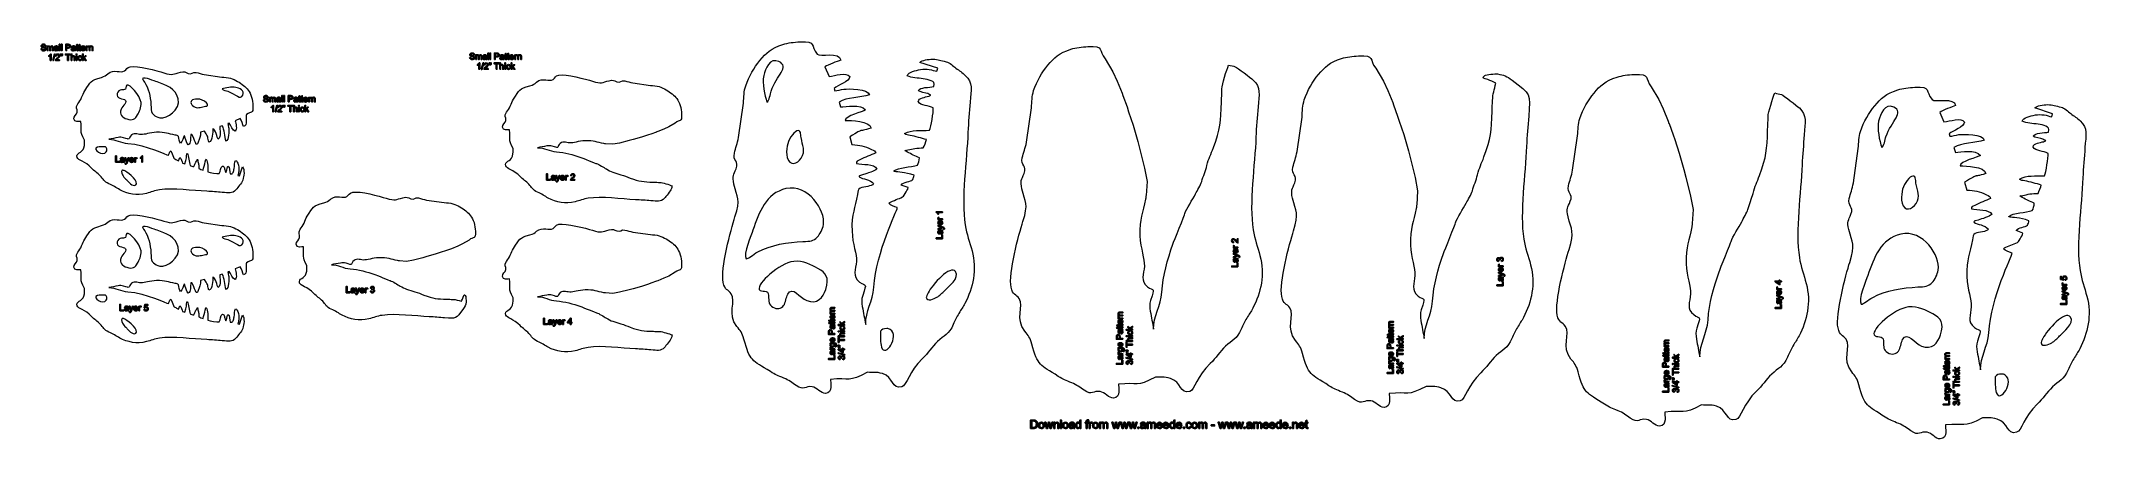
# Model space of a CAD drawing. Header units: millimetres. Extents: x -870 to 610, y 34 to 322.
import ezdxf

# ---------------------------------------------------------------- set-up
doc = ezdxf.new("R2010")
doc.units = ezdxf.units.MM
doc.header["$MEASUREMENT"] = 0
doc.layers.add('Layer 1', color=7, linetype='Continuous')

msp = doc.modelspace()

# ---------------------------------------------------------------- linework, layer by layer
at = {"layer": 'Layer 1'}
for points, knots in [([(-870.1219, 316.1266), (-870.1219, 316.1266), (-869.5567, 316.1774), (-869.5567, 316.1774), (-869.5567, 316.1774), (-869.5303, 315.9488), (-869.4678, 315.7615), (-869.3694, 315.6144), (-869.3694, 315.6144), (-869.271, 315.4683), (-869.1186, 315.3498), (-868.9122, 315.2588), (-868.9122, 315.2588), (-868.7058, 315.1688), (-868.473, 315.1233), (-868.2148, 315.1233), (-868.2148, 315.1233), (-867.9851, 315.1233), (-867.783, 315.1572), (-867.6073, 315.226), (-867.6073, 315.226), (-867.4316, 315.2948), (-867.3014, 315.3889), (-867.2157, 315.5085), (-867.2157, 315.5085), (-867.13, 315.6281), (-867.0866, 315.7583), (-867.0866, 315.898), (-867.0866, 315.898), (-867.0866, 316.0398), (-867.1279, 316.1636), (-867.2104, 316.2705), (-867.2104, 316.2705), (-867.293, 316.3764), (-867.4295, 316.4653), (-867.62, 316.5383), (-867.62, 316.5383), (-867.7417, 316.5849), (-868.0116, 316.6589), (-868.4296, 316.7595), (-868.4296, 316.7595), (-868.8477, 316.86), (-869.1398, 316.9542), (-869.307, 317.0431), (-869.307, 317.0431), (-869.5239, 317.1574), (-869.6848, 317.2992), (-869.7906, 317.4675), (-869.7906, 317.4675), (-869.8975, 317.6358), (-869.9504, 317.8252), (-869.9504, 318.0337), (-869.9504, 318.0337), (-869.9504, 318.2644), (-869.8848, 318.4793), (-869.7547, 318.6782), (-869.7547, 318.6782), (-869.6245, 318.8783), (-869.435, 319.0296), (-869.1842, 319.1333), (-869.1842, 319.1333), (-868.9344, 319.237), (-868.6561, 319.2889), (-868.3502, 319.2889), (-868.3502, 319.2889), (-868.0137, 319.2889), (-867.7163, 319.2349), (-867.4591, 319.1259), (-867.4591, 319.1259), (-867.202, 319.018), (-867.004, 318.8582), (-866.8654, 318.6465), (-866.8654, 318.6465), (-866.7268, 318.4359), (-866.6527, 318.1967), (-866.6421, 317.93), (-866.6421, 317.93), (-866.6421, 317.93), (-867.2199, 317.8856), (-867.2199, 317.8856), (-867.2199, 317.8856), (-867.2506, 318.1724), (-867.3554, 318.3893), (-867.5343, 318.5354), (-867.5343, 318.5354), (-867.7131, 318.6825), (-867.9777, 318.7555), (-868.327, 318.7555), (-868.327, 318.7555), (-868.691, 318.7555), (-868.9567, 318.6888), (-869.1228, 318.5555), (-869.1228, 318.5555), (-869.289, 318.4221), (-869.3726, 318.2613), (-869.3726, 318.0729), (-869.3726, 318.0729), (-869.3726, 317.9099), (-869.3133, 317.7755), (-869.1959, 317.6697), (-869.1959, 317.6697), (-869.0794, 317.5649), (-868.7778, 317.4559), (-868.2889, 317.3458), (-868.2889, 317.3458), (-867.7999, 317.2347), (-867.4644, 317.1384), (-867.2824, 317.0558), (-867.2824, 317.0558), (-867.0189, 316.9341), (-866.8231, 316.7807), (-866.6971, 316.5933), (-866.6971, 316.5933), (-866.5712, 316.4071), (-866.5087, 316.1922), (-866.5087, 315.9488), (-866.5087, 315.9488), (-866.5087, 315.7064), (-866.5775, 315.48), (-866.7162, 315.2662), (-866.7162, 315.2662), (-866.8548, 315.0524), (-867.0527, 314.8862), (-867.312, 314.7677), (-867.312, 314.7677), (-867.5713, 314.6492), (-867.8624, 314.5899), (-868.1873, 314.5899), (-868.1873, 314.5899), (-868.5979, 314.5899), (-868.9419, 314.6502), (-869.2191, 314.7698), (-869.2191, 314.7698), (-869.4975, 314.8894), (-869.7144, 315.0693), (-869.8721, 315.3106), (-869.8721, 315.3106), (-870.0309, 315.5509), (-870.1134, 315.8229), (-870.1219, 316.1266)], [0, 0, 0, 0, 0.027777778, 0.027777778, 0.027777778, 0.027777778, 0.055555556, 0.055555556, 0.055555556, 0.055555556, 0.083333333, 0.083333333, 0.083333333, 0.083333333, 0.111111111, 0.111111111, 0.111111111, 0.111111111, 0.138888889, 0.138888889, 0.138888889, 0.138888889, 0.166666667, 0.166666667, 0.166666667, 0.166666667, 0.194444444, 0.194444444, 0.194444444, 0.194444444, 0.222222222, 0.222222222, 0.222222222, 0.222222222, 0.25, 0.25, 0.25, 0.25, 0.277777778, 0.277777778, 0.277777778, 0.277777778, 0.305555556, 0.305555556, 0.305555556, 0.305555556, 0.333333333, 0.333333333, 0.333333333, 0.333333333, 0.361111111, 0.361111111, 0.361111111, 0.361111111, 0.388888889, 0.388888889, 0.388888889, 0.388888889, 0.416666667, 0.416666667, 0.416666667, 0.416666667, 0.444444444, 0.444444444, 0.444444444, 0.444444444, 0.472222222, 0.472222222, 0.472222222, 0.472222222, 0.5, 0.5, 0.5, 0.5, 0.527777778, 0.527777778, 0.527777778, 0.527777778, 0.555555556, 0.555555556, 0.555555556, 0.555555556, 0.583333333, 0.583333333, 0.583333333, 0.583333333, 0.611111111, 0.611111111, 0.611111111, 0.611111111, 0.638888889, 0.638888889, 0.638888889, 0.638888889, 0.666666667, 0.666666667, 0.666666667, 0.666666667, 0.694444444, 0.694444444, 0.694444444, 0.694444444, 0.722222222, 0.722222222, 0.722222222, 0.722222222, 0.75, 0.75, 0.75, 0.75, 0.777777778, 0.777777778, 0.777777778, 0.777777778, 0.805555556, 0.805555556, 0.805555556, 0.805555556, 0.833333333, 0.833333333, 0.833333333, 0.833333333, 0.861111111, 0.861111111, 0.861111111, 0.861111111, 0.888888889, 0.888888889, 0.888888889, 0.888888889, 0.916666667, 0.916666667, 0.916666667, 0.916666667, 0.944444444, 0.944444444, 0.944444444, 0.944444444, 1, 1, 1, 1]), ([(-865.7594, 314.6661), (-865.7594, 314.6661), (-865.7594, 317.9618), (-865.7594, 317.9618), (-865.7594, 317.9618), (-865.7594, 317.9618), (-865.2577, 317.9618), (-865.2577, 317.9618), (-865.2577, 317.9618), (-865.2577, 317.9618), (-865.2577, 317.4961), (-865.2577, 317.4961), (-865.2577, 317.4961), (-865.1551, 317.657), (-865.0175, 317.7871), (-864.8461, 317.8845), (-864.8461, 317.8845), (-864.6746, 317.9829), (-864.4799, 318.0316), (-864.2608, 318.0316), (-864.2608, 318.0316), (-864.0174, 318.0316), (-863.8174, 317.9808), (-863.6618, 317.8803), (-863.6618, 317.8803), (-863.5062, 317.7787), (-863.3961, 317.6379), (-863.3326, 317.4559), (-863.3326, 317.4559), (-863.0702, 317.84), (-862.7304, 318.0316), (-862.3113, 318.0316), (-862.3113, 318.0316), (-861.9833, 318.0316), (-861.7303, 317.9416), (-861.5546, 317.7607), (-861.5546, 317.7607), (-861.3779, 317.5797), (-861.289, 317.3014), (-861.289, 316.9256), (-861.289, 316.9256), (-861.289, 316.9256), (-861.289, 314.6661), (-861.289, 314.6661), (-861.289, 314.6661), (-861.289, 314.6661), (-861.8478, 314.6661), (-861.8478, 314.6661), (-861.8478, 314.6661), (-861.8478, 314.6661), (-861.8478, 316.7404), (-861.8478, 316.7404), (-861.8478, 316.7404), (-861.8478, 316.9627), (-861.8668, 317.1236), (-861.9028, 317.222), (-861.9028, 317.222), (-861.9388, 317.3204), (-862.0044, 317.3987), (-862.1007, 317.459), (-862.1007, 317.459), (-862.196, 317.5194), (-862.3082, 317.549), (-862.4362, 317.549), (-862.4362, 317.549), (-862.6691, 317.549), (-862.8617, 317.4717), (-863.0151, 317.3183), (-863.0151, 317.3183), (-863.1686, 317.1638), (-863.2448, 316.9172), (-863.2448, 316.5785), (-863.2448, 316.5785), (-863.2448, 316.5785), (-863.2448, 314.6661), (-863.2448, 314.6661), (-863.2448, 314.6661), (-863.2448, 314.6661), (-863.8036, 314.6661), (-863.8036, 314.6661), (-863.8036, 314.6661), (-863.8036, 314.6661), (-863.8036, 316.805), (-863.8036, 316.805), (-863.8036, 316.805), (-863.8036, 317.0526), (-863.8491, 317.2389), (-863.9401, 317.3627), (-863.9401, 317.3627), (-864.0311, 317.4866), (-864.1804, 317.549), (-864.3867, 317.549), (-864.3867, 317.549), (-864.5434, 317.549), (-864.6884, 317.5077), (-864.8217, 317.4252), (-864.8217, 317.4252), (-864.9551, 317.3426), (-865.0514, 317.222), (-865.1117, 317.0622), (-865.1117, 317.0622), (-865.171, 316.9034), (-865.2006, 316.6738), (-865.2006, 316.3743), (-865.2006, 316.3743), (-865.2006, 316.3743), (-865.2006, 314.6661), (-865.2006, 314.6661), (-865.2006, 314.6661), (-865.2006, 314.6661), (-865.7594, 314.6661), (-865.7594, 314.6661)], [0, 0, 0, 0, 0.034482759, 0.034482759, 0.034482759, 0.034482759, 0.068965517, 0.068965517, 0.068965517, 0.068965517, 0.103448276, 0.103448276, 0.103448276, 0.103448276, 0.137931034, 0.137931034, 0.137931034, 0.137931034, 0.172413793, 0.172413793, 0.172413793, 0.172413793, 0.206896552, 0.206896552, 0.206896552, 0.206896552, 0.24137931, 0.24137931, 0.24137931, 0.24137931, 0.275862069, 0.275862069, 0.275862069, 0.275862069, 0.310344828, 0.310344828, 0.310344828, 0.310344828, 0.344827586, 0.344827586, 0.344827586, 0.344827586, 0.379310345, 0.379310345, 0.379310345, 0.379310345, 0.413793103, 0.413793103, 0.413793103, 0.413793103, 0.448275862, 0.448275862, 0.448275862, 0.448275862, 0.482758621, 0.482758621, 0.482758621, 0.482758621, 0.517241379, 0.517241379, 0.517241379, 0.517241379, 0.551724138, 0.551724138, 0.551724138, 0.551724138, 0.586206897, 0.586206897, 0.586206897, 0.586206897, 0.620689655, 0.620689655, 0.620689655, 0.620689655, 0.655172414, 0.655172414, 0.655172414, 0.655172414, 0.689655172, 0.689655172, 0.689655172, 0.689655172, 0.724137931, 0.724137931, 0.724137931, 0.724137931, 0.75862069, 0.75862069, 0.75862069, 0.75862069, 0.793103448, 0.793103448, 0.793103448, 0.793103448, 0.827586207, 0.827586207, 0.827586207, 0.827586207, 0.862068966, 0.862068966, 0.862068966, 0.862068966, 0.896551724, 0.896551724, 0.896551724, 0.896551724, 0.931034483, 0.931034483, 0.931034483, 0.931034483, 1, 1, 1, 1]), ([(-862.8754, 307.5722), (-862.8754, 307.5722), (-863.4342, 307.5722), (-863.4342, 307.5722), (-863.4342, 307.5722), (-863.4342, 307.5722), (-863.4342, 311.1303), (-863.4342, 311.1303), (-863.4342, 311.1303), (-863.5686, 311.0012), (-863.7453, 310.8731), (-863.9634, 310.7451), (-863.9634, 310.7451), (-864.1814, 310.617), (-864.3782, 310.5207), (-864.5518, 310.4572), (-864.5518, 310.4572), (-864.5518, 310.4572), (-864.5518, 310.997), (-864.5518, 310.997), (-864.5518, 310.997), (-864.2396, 311.143), (-863.9665, 311.3208), (-863.7326, 311.5304), (-863.7326, 311.5304), (-863.4988, 311.7389), (-863.3326, 311.941), (-863.2352, 312.1379), (-863.2352, 312.1379), (-863.2352, 312.1379), (-862.8754, 312.1379), (-862.8754, 312.1379), (-862.8754, 312.1379), (-862.8754, 312.1379), (-862.8754, 307.5722), (-862.8754, 307.5722)], [0, 0, 0, 0, 0.1, 0.1, 0.1, 0.1, 0.2, 0.2, 0.2, 0.2, 0.3, 0.3, 0.3, 0.3, 0.4, 0.4, 0.4, 0.4, 0.5, 0.5, 0.5, 0.5, 0.6, 0.6, 0.6, 0.6, 0.7, 0.7, 0.7, 0.7, 0.8, 0.8, 0.8, 0.8, 1, 1, 1, 1]), ([(-861.7059, 307.496), (-861.7059, 307.496), (-860.3851, 312.195), (-860.3851, 312.195), (-860.3851, 312.195), (-860.3851, 312.195), (-859.9353, 312.195), (-859.9353, 312.195), (-859.9353, 312.195), (-859.9353, 312.195), (-861.2561, 307.496), (-861.2561, 307.496), (-861.2561, 307.496), (-861.2561, 307.496), (-861.7059, 307.496), (-861.7059, 307.496)], [0, 0, 0, 0, 0.2, 0.2, 0.2, 0.2, 0.4, 0.4, 0.4, 0.4, 0.6, 0.6, 0.6, 0.6, 1, 1, 1, 1]), ([(-858.3171, 315.0789), (-858.5246, 314.9021), (-858.7246, 314.7783), (-858.9162, 314.7053), (-858.9162, 314.7053), (-859.1077, 314.6322), (-859.313, 314.5962), (-859.5332, 314.5962), (-859.5332, 314.5962), (-859.8951, 314.5962), (-860.1735, 314.6841), (-860.3682, 314.8608), (-860.3682, 314.8608), (-860.5629, 315.0365), (-860.6603, 315.2619), (-860.6603, 315.5361), (-860.6603, 315.5361), (-860.6603, 315.6969), (-860.6233, 315.844), (-860.5502, 315.9774), (-860.5502, 315.9774), (-860.4761, 316.1107), (-860.3798, 316.2166), (-860.2613, 316.297), (-860.2613, 316.297), (-860.1417, 316.3774), (-860.0084, 316.4388), (-859.8591, 316.4801), (-859.8591, 316.4801), (-859.7491, 316.5087), (-859.5829, 316.5362), (-859.3617, 316.5637), (-859.3617, 316.5637), (-858.9109, 316.6166), (-858.5775, 316.6812), (-858.3648, 316.7553), (-858.3648, 316.7553), (-858.3627, 316.8315), (-858.3616, 316.8801), (-858.3616, 316.9002), (-858.3616, 316.9002), (-858.3616, 317.1267), (-858.4145, 317.2865), (-858.5203, 317.3797), (-858.5203, 317.3797), (-858.6632, 317.5056), (-858.8759, 317.5681), (-859.1575, 317.5681), (-859.1575, 317.5681), (-859.421, 317.5681), (-859.6157, 317.5215), (-859.7406, 317.4294), (-859.7406, 317.4294), (-859.8665, 317.3373), (-859.9586, 317.1744), (-860.0189, 316.9394), (-860.0189, 316.9394), (-860.0189, 316.9394), (-860.565, 317.0156), (-860.565, 317.0156), (-860.565, 317.0156), (-860.5153, 317.2495), (-860.4338, 317.4389), (-860.3195, 317.5829), (-860.3195, 317.5829), (-860.2052, 317.7268), (-860.0401, 317.8369), (-859.8242, 317.9152), (-859.8242, 317.9152), (-859.6094, 317.9924), (-859.3585, 318.0316), (-859.0749, 318.0316), (-859.0749, 318.0316), (-858.7934, 318.0316), (-858.5637, 317.9988), (-858.387, 317.9321), (-858.387, 317.9321), (-858.2113, 317.8654), (-858.0811, 317.7829), (-857.9986, 317.6824), (-857.9986, 317.6824), (-857.916, 317.5818), (-857.8578, 317.4548), (-857.824, 317.3014), (-857.824, 317.3014), (-857.806, 317.2061), (-857.7964, 317.0347), (-857.7964, 316.7881), (-857.7964, 316.7881), (-857.7964, 316.7881), (-857.7964, 316.0472), (-857.7964, 316.0472), (-857.7964, 316.0472), (-857.7964, 315.5297), (-857.7848, 315.2027), (-857.7615, 315.064), (-857.7615, 315.064), (-857.7393, 314.9254), (-857.6927, 314.7931), (-857.625, 314.6661), (-857.625, 314.6661), (-857.625, 314.6661), (-858.2092, 314.6661), (-858.2092, 314.6661), (-858.2092, 314.6661), (-858.2653, 314.7836), (-858.3013, 314.9212), (-858.3171, 315.0789)], [0, 0, 0, 0, 0.035714286, 0.035714286, 0.035714286, 0.035714286, 0.071428571, 0.071428571, 0.071428571, 0.071428571, 0.107142857, 0.107142857, 0.107142857, 0.107142857, 0.142857143, 0.142857143, 0.142857143, 0.142857143, 0.178571429, 0.178571429, 0.178571429, 0.178571429, 0.214285714, 0.214285714, 0.214285714, 0.214285714, 0.25, 0.25, 0.25, 0.25, 0.285714286, 0.285714286, 0.285714286, 0.285714286, 0.321428571, 0.321428571, 0.321428571, 0.321428571, 0.357142857, 0.357142857, 0.357142857, 0.357142857, 0.392857143, 0.392857143, 0.392857143, 0.392857143, 0.428571429, 0.428571429, 0.428571429, 0.428571429, 0.464285714, 0.464285714, 0.464285714, 0.464285714, 0.5, 0.5, 0.5, 0.5, 0.535714286, 0.535714286, 0.535714286, 0.535714286, 0.571428571, 0.571428571, 0.571428571, 0.571428571, 0.607142857, 0.607142857, 0.607142857, 0.607142857, 0.642857143, 0.642857143, 0.642857143, 0.642857143, 0.678571429, 0.678571429, 0.678571429, 0.678571429, 0.714285714, 0.714285714, 0.714285714, 0.714285714, 0.75, 0.75, 0.75, 0.75, 0.785714286, 0.785714286, 0.785714286, 0.785714286, 0.821428571, 0.821428571, 0.821428571, 0.821428571, 0.857142857, 0.857142857, 0.857142857, 0.857142857, 0.892857143, 0.892857143, 0.892857143, 0.892857143, 0.928571429, 0.928571429, 0.928571429, 0.928571429, 1, 1, 1, 1]), ([(-858.3616, 316.3171), (-858.5648, 316.2346), (-858.8696, 316.1647), (-859.276, 316.1076), (-859.276, 316.1076), (-859.5067, 316.0747), (-859.6697, 316.0377), (-859.7649, 315.9964), (-859.7649, 315.9964), (-859.8602, 315.9552), (-859.9332, 315.8948), (-859.9851, 315.8165), (-859.9851, 315.8165), (-860.0369, 315.7371), (-860.0634, 315.6493), (-860.0634, 315.5519), (-860.0634, 315.5519), (-860.0634, 315.4048), (-860.0073, 315.281), (-859.8941, 315.1826), (-859.8941, 315.1826), (-859.7808, 315.0841), (-859.6157, 315.0344), (-859.3988, 315.0344), (-859.3988, 315.0344), (-859.1839, 315.0344), (-858.9924, 315.081), (-858.8241, 315.1752), (-858.8241, 315.1752), (-858.6569, 315.2683), (-858.533, 315.3964), (-858.4547, 315.5583), (-858.4547, 315.5583), (-858.3944, 315.6842), (-858.3648, 315.8694), (-858.3648, 316.1139), (-858.3648, 316.1139), (-858.3648, 316.1139), (-858.3616, 316.3171), (-858.3616, 316.3171)], [0, 0, 0, 0, 0.090909091, 0.090909091, 0.090909091, 0.090909091, 0.181818182, 0.181818182, 0.181818182, 0.181818182, 0.272727273, 0.272727273, 0.272727273, 0.272727273, 0.363636364, 0.363636364, 0.363636364, 0.363636364, 0.454545455, 0.454545455, 0.454545455, 0.454545455, 0.545454545, 0.545454545, 0.545454545, 0.545454545, 0.636363636, 0.636363636, 0.636363636, 0.636363636, 0.727272727, 0.727272727, 0.727272727, 0.727272727, 0.818181818, 0.818181818, 0.818181818, 0.818181818, 1, 1, 1, 1]), ([(-856.7476, 308.1056), (-856.7476, 308.1056), (-856.7476, 307.5722), (-856.7476, 307.5722), (-856.7476, 307.5722), (-856.7476, 307.5722), (-859.7575, 307.5722), (-859.7575, 307.5722), (-859.7575, 307.5722), (-859.7618, 307.7066), (-859.7396, 307.8357), (-859.6919, 307.9606), (-859.6919, 307.9606), (-859.6147, 308.1649), (-859.4908, 308.367), (-859.3205, 308.5649), (-859.3205, 308.5649), (-859.1501, 308.7628), (-858.9066, 308.9914), (-858.5902, 309.2507), (-858.5902, 309.2507), (-858.0981, 309.6561), (-857.7636, 309.9767), (-857.589, 310.2138), (-857.589, 310.2138), (-857.4133, 310.4509), (-857.3255, 310.6752), (-857.3255, 310.8869), (-857.3255, 310.8869), (-857.3255, 311.1081), (-857.4049, 311.2944), (-857.5636, 311.4468), (-857.5636, 311.4468), (-857.7224, 311.5981), (-857.9298, 311.6743), (-858.1849, 311.6743), (-858.1849, 311.6743), (-858.4547, 311.6743), (-858.6706, 311.5939), (-858.8326, 311.433), (-858.8326, 311.433), (-858.9945, 311.2732), (-859.076, 311.0509), (-859.0781, 310.7663), (-859.0781, 310.7663), (-859.0781, 310.7663), (-859.6496, 310.8234), (-859.6496, 310.8234), (-859.6496, 310.8234), (-859.6104, 311.251), (-859.4623, 311.5769), (-859.2062, 311.8013), (-859.2062, 311.8013), (-858.949, 312.0257), (-858.605, 312.1379), (-858.1722, 312.1379), (-858.1722, 312.1379), (-857.7361, 312.1379), (-857.3901, 312.0172), (-857.1361, 311.7748), (-857.1361, 311.7748), (-856.881, 311.5325), (-856.754, 311.2319), (-856.754, 310.8742), (-856.754, 310.8742), (-856.754, 310.6922), (-856.791, 310.5133), (-856.8662, 310.3376), (-856.8662, 310.3376), (-856.9403, 310.1609), (-857.0641, 309.9757), (-857.2366, 309.7809), (-857.2366, 309.7809), (-857.4102, 309.5873), (-857.697, 309.3195), (-858.097, 308.9808), (-858.097, 308.9808), (-858.4325, 308.6993), (-858.6484, 308.5088), (-858.7437, 308.4083), (-858.7437, 308.4083), (-858.8389, 308.3077), (-858.9172, 308.2072), (-858.9797, 308.1056), (-858.9797, 308.1056), (-858.9797, 308.1056), (-856.7476, 308.1056), (-856.7476, 308.1056)], [0, 0, 0, 0, 0.043478261, 0.043478261, 0.043478261, 0.043478261, 0.086956522, 0.086956522, 0.086956522, 0.086956522, 0.130434783, 0.130434783, 0.130434783, 0.130434783, 0.173913043, 0.173913043, 0.173913043, 0.173913043, 0.217391304, 0.217391304, 0.217391304, 0.217391304, 0.260869565, 0.260869565, 0.260869565, 0.260869565, 0.304347826, 0.304347826, 0.304347826, 0.304347826, 0.347826087, 0.347826087, 0.347826087, 0.347826087, 0.391304348, 0.391304348, 0.391304348, 0.391304348, 0.434782609, 0.434782609, 0.434782609, 0.434782609, 0.47826087, 0.47826087, 0.47826087, 0.47826087, 0.52173913, 0.52173913, 0.52173913, 0.52173913, 0.565217391, 0.565217391, 0.565217391, 0.565217391, 0.608695652, 0.608695652, 0.608695652, 0.608695652, 0.652173913, 0.652173913, 0.652173913, 0.652173913, 0.695652174, 0.695652174, 0.695652174, 0.695652174, 0.739130435, 0.739130435, 0.739130435, 0.739130435, 0.782608696, 0.782608696, 0.782608696, 0.782608696, 0.826086957, 0.826086957, 0.826086957, 0.826086957, 0.869565217, 0.869565217, 0.869565217, 0.869565217, 0.913043478, 0.913043478, 0.913043478, 0.913043478, 1, 1, 1, 1]), ([(-856.9508, 314.6661), (-856.9508, 314.6661), (-856.9508, 319.2127), (-856.9508, 319.2127), (-856.9508, 319.2127), (-856.9508, 319.2127), (-856.392, 319.2127), (-856.392, 319.2127), (-856.392, 319.2127), (-856.392, 319.2127), (-856.392, 314.6661), (-856.392, 314.6661), (-856.392, 314.6661), (-856.392, 314.6661), (-856.9508, 314.6661), (-856.9508, 314.6661)], [0, 0, 0, 0, 0.2, 0.2, 0.2, 0.2, 0.4, 0.4, 0.4, 0.4, 0.6, 0.6, 0.6, 0.6, 1, 1, 1, 1]), ([(-856.1433, 311.5156), (-856.1433, 311.5156), (-856.1433, 312.1633), (-856.1433, 312.1633), (-856.1433, 312.1633), (-856.1433, 312.1633), (-855.5464, 312.1633), (-855.5464, 312.1633), (-855.5464, 312.1633), (-855.5464, 312.1633), (-855.5464, 311.6489), (-855.5464, 311.6489), (-855.5464, 311.6489), (-855.5464, 311.3737), (-855.5781, 311.1748), (-855.6427, 311.0541), (-855.6427, 311.0541), (-855.7327, 310.8869), (-855.8713, 310.762), (-856.0607, 310.6774), (-856.0607, 310.6774), (-856.0607, 310.6774), (-856.1941, 310.8975), (-856.1941, 310.8975), (-856.1941, 310.8975), (-856.0819, 310.943), (-855.9994, 311.0139), (-855.9443, 311.1123), (-855.9443, 311.1123), (-855.8893, 311.2097), (-855.8586, 311.3441), (-855.8523, 311.5156), (-855.8523, 311.5156), (-855.8523, 311.5156), (-856.1433, 311.5156), (-856.1433, 311.5156)], [0, 0, 0, 0, 0.1, 0.1, 0.1, 0.1, 0.2, 0.2, 0.2, 0.2, 0.3, 0.3, 0.3, 0.3, 0.4, 0.4, 0.4, 0.4, 0.5, 0.5, 0.5, 0.5, 0.6, 0.6, 0.6, 0.6, 0.7, 0.7, 0.7, 0.7, 0.8, 0.8, 0.8, 0.8, 1, 1, 1, 1]), ([(-855.54, 314.6661), (-855.54, 314.6661), (-855.54, 319.2127), (-855.54, 319.2127), (-855.54, 319.2127), (-855.54, 319.2127), (-854.9812, 319.2127), (-854.9812, 319.2127), (-854.9812, 319.2127), (-854.9812, 319.2127), (-854.9812, 314.6661), (-854.9812, 314.6661), (-854.9812, 314.6661), (-854.9812, 314.6661), (-855.54, 314.6661), (-855.54, 314.6661)], [0, 0, 0, 0, 0.2, 0.2, 0.2, 0.2, 0.4, 0.4, 0.4, 0.4, 0.6, 0.6, 0.6, 0.6, 1, 1, 1, 1]), ([(-855.1844, 311.5156), (-855.1844, 311.5156), (-855.1844, 312.1633), (-855.1844, 312.1633), (-855.1844, 312.1633), (-855.1844, 312.1633), (-854.5875, 312.1633), (-854.5875, 312.1633), (-854.5875, 312.1633), (-854.5875, 312.1633), (-854.5875, 311.6489), (-854.5875, 311.6489), (-854.5875, 311.6489), (-854.5875, 311.3737), (-854.6193, 311.1748), (-854.6839, 311.0541), (-854.6839, 311.0541), (-854.7738, 310.8869), (-854.9125, 310.762), (-855.1019, 310.6774), (-855.1019, 310.6774), (-855.1019, 310.6774), (-855.2352, 310.8975), (-855.2352, 310.8975), (-855.2352, 310.8975), (-855.1231, 310.943), (-855.0405, 311.0139), (-854.9855, 311.1123), (-854.9855, 311.1123), (-854.9304, 311.2097), (-854.8998, 311.3441), (-854.8934, 311.5156), (-854.8934, 311.5156), (-854.8934, 311.5156), (-855.1844, 311.5156), (-855.1844, 311.5156)], [0, 0, 0, 0, 0.1, 0.1, 0.1, 0.1, 0.2, 0.2, 0.2, 0.2, 0.3, 0.3, 0.3, 0.3, 0.4, 0.4, 0.4, 0.4, 0.5, 0.5, 0.5, 0.5, 0.6, 0.6, 0.6, 0.6, 0.7, 0.7, 0.7, 0.7, 0.8, 0.8, 0.8, 0.8, 1, 1, 1, 1]), ([(-851.0008, 307.5722), (-851.0008, 307.5722), (-851.0008, 311.5854), (-851.0008, 311.5854), (-851.0008, 311.5854), (-851.0008, 311.5854), (-852.4994, 311.5854), (-852.4994, 311.5854), (-852.4994, 311.5854), (-852.4994, 311.5854), (-852.4994, 312.1188), (-852.4994, 312.1188), (-852.4994, 312.1188), (-852.4994, 312.1188), (-848.899, 312.1188), (-848.899, 312.1188), (-848.899, 312.1188), (-848.899, 312.1188), (-848.899, 311.5854), (-848.899, 311.5854), (-848.899, 311.5854), (-848.899, 311.5854), (-850.3976, 311.5854), (-850.3976, 311.5854), (-850.3976, 311.5854), (-850.3976, 311.5854), (-850.3976, 307.5722), (-850.3976, 307.5722), (-850.3976, 307.5722), (-850.3976, 307.5722), (-851.0008, 307.5722), (-851.0008, 307.5722)], [0, 0, 0, 0, 0.111111111, 0.111111111, 0.111111111, 0.111111111, 0.222222222, 0.222222222, 0.222222222, 0.222222222, 0.333333333, 0.333333333, 0.333333333, 0.333333333, 0.444444444, 0.444444444, 0.444444444, 0.444444444, 0.555555556, 0.555555556, 0.555555556, 0.555555556, 0.666666667, 0.666666667, 0.666666667, 0.666666667, 0.777777778, 0.777777778, 0.777777778, 0.777777778, 1, 1, 1, 1]), ([(-852.2824, 314.6661), (-852.2824, 314.6661), (-852.2824, 319.2127), (-852.2824, 319.2127), (-852.2824, 319.2127), (-852.2824, 319.2127), (-850.5658, 319.2127), (-850.5658, 319.2127), (-850.5658, 319.2127), (-850.2642, 319.2127), (-850.0335, 319.1979), (-849.8737, 319.1693), (-849.8737, 319.1693), (-849.6504, 319.1323), (-849.463, 319.0614), (-849.3117, 318.9576), (-849.3117, 318.9576), (-849.1604, 318.8529), (-849.0387, 318.7068), (-848.9466, 318.5195), (-848.9466, 318.5195), (-848.8545, 318.3322), (-848.809, 318.1258), (-848.809, 317.9004), (-848.809, 317.9004), (-848.809, 317.5151), (-848.9318, 317.1881), (-849.1784, 316.9214), (-849.1784, 316.9214), (-849.4239, 316.6537), (-849.8694, 316.5203), (-850.5129, 316.5203), (-850.5129, 316.5203), (-850.5129, 316.5203), (-851.6792, 316.5203), (-851.6792, 316.5203), (-851.6792, 316.5203), (-851.6792, 316.5203), (-851.6792, 314.6661), (-851.6792, 314.6661), (-851.6792, 314.6661), (-851.6792, 314.6661), (-852.2824, 314.6661), (-852.2824, 314.6661)], [0, 0, 0, 0, 0.083333333, 0.083333333, 0.083333333, 0.083333333, 0.166666667, 0.166666667, 0.166666667, 0.166666667, 0.25, 0.25, 0.25, 0.25, 0.333333333, 0.333333333, 0.333333333, 0.333333333, 0.416666667, 0.416666667, 0.416666667, 0.416666667, 0.5, 0.5, 0.5, 0.5, 0.583333333, 0.583333333, 0.583333333, 0.583333333, 0.666666667, 0.666666667, 0.666666667, 0.666666667, 0.75, 0.75, 0.75, 0.75, 0.833333333, 0.833333333, 0.833333333, 0.833333333, 1, 1, 1, 1]), ([(-851.6792, 317.0537), (-851.6792, 317.0537), (-850.5044, 317.0537), (-850.5044, 317.0537), (-850.5044, 317.0537), (-850.115, 317.0537), (-849.8398, 317.1257), (-849.6758, 317.2707), (-849.6758, 317.2707), (-849.5128, 317.4157), (-849.4313, 317.6189), (-849.4313, 317.8824), (-849.4313, 317.8824), (-849.4313, 318.0718), (-849.4789, 318.2348), (-849.5752, 318.3703), (-849.5752, 318.3703), (-849.6715, 318.5057), (-849.7985, 318.5957), (-849.9552, 318.6391), (-849.9552, 318.6391), (-850.0568, 318.6655), (-850.2441, 318.6793), (-850.5161, 318.6793), (-850.5161, 318.6793), (-850.5161, 318.6793), (-851.6792, 318.6793), (-851.6792, 318.6793), (-851.6792, 318.6793), (-851.6792, 318.6793), (-851.6792, 317.0537), (-851.6792, 317.0537)], [0, 0, 0, 0, 0.111111111, 0.111111111, 0.111111111, 0.111111111, 0.222222222, 0.222222222, 0.222222222, 0.222222222, 0.333333333, 0.333333333, 0.333333333, 0.333333333, 0.444444444, 0.444444444, 0.444444444, 0.444444444, 0.555555556, 0.555555556, 0.555555556, 0.555555556, 0.666666667, 0.666666667, 0.666666667, 0.666666667, 0.777777778, 0.777777778, 0.777777778, 0.777777778, 1, 1, 1, 1]), ([(-848.3476, 307.5722), (-848.3476, 307.5722), (-848.3476, 312.1188), (-848.3476, 312.1188), (-848.3476, 312.1188), (-848.3476, 312.1188), (-847.7888, 312.1188), (-847.7888, 312.1188), (-847.7888, 312.1188), (-847.7888, 312.1188), (-847.7888, 310.4826), (-847.7888, 310.4826), (-847.7888, 310.4826), (-847.5295, 310.7864), (-847.2025, 310.9377), (-846.8067, 310.9377), (-846.8067, 310.9377), (-846.5643, 310.9377), (-846.3537, 310.8901), (-846.1738, 310.7938), (-846.1738, 310.7938), (-845.9949, 310.6975), (-845.8669, 310.5652), (-845.7896, 310.3958), (-845.7896, 310.3958), (-845.7123, 310.2265), (-845.6742, 309.9799), (-845.6742, 309.6582), (-845.6742, 309.6582), (-845.6742, 309.6582), (-845.6742, 307.5722), (-845.6742, 307.5722), (-845.6742, 307.5722), (-845.6742, 307.5722), (-846.233, 307.5722), (-846.233, 307.5722), (-846.233, 307.5722), (-846.233, 307.5722), (-846.233, 309.6561), (-846.233, 309.6561), (-846.233, 309.6561), (-846.233, 309.9344), (-846.2934, 310.1376), (-846.413, 310.2646), (-846.413, 310.2646), (-846.5336, 310.3916), (-846.7029, 310.4551), (-846.9231, 310.4551), (-846.9231, 310.4551), (-847.0871, 310.4551), (-847.2416, 310.4128), (-847.3866, 310.327), (-847.3866, 310.327), (-847.5316, 310.2413), (-847.6343, 310.1249), (-847.6967, 309.9778), (-847.6967, 309.9778), (-847.7581, 309.8317), (-847.7888, 309.6296), (-847.7888, 309.3714), (-847.7888, 309.3714), (-847.7888, 309.3714), (-847.7888, 307.5722), (-847.7888, 307.5722), (-847.7888, 307.5722), (-847.7888, 307.5722), (-848.3476, 307.5722), (-848.3476, 307.5722)], [0, 0, 0, 0, 0.055555556, 0.055555556, 0.055555556, 0.055555556, 0.111111111, 0.111111111, 0.111111111, 0.111111111, 0.166666667, 0.166666667, 0.166666667, 0.166666667, 0.222222222, 0.222222222, 0.222222222, 0.222222222, 0.277777778, 0.277777778, 0.277777778, 0.277777778, 0.333333333, 0.333333333, 0.333333333, 0.333333333, 0.388888889, 0.388888889, 0.388888889, 0.388888889, 0.444444444, 0.444444444, 0.444444444, 0.444444444, 0.5, 0.5, 0.5, 0.5, 0.555555556, 0.555555556, 0.555555556, 0.555555556, 0.611111111, 0.611111111, 0.611111111, 0.611111111, 0.666666667, 0.666666667, 0.666666667, 0.666666667, 0.722222222, 0.722222222, 0.722222222, 0.722222222, 0.777777778, 0.777777778, 0.777777778, 0.777777778, 0.833333333, 0.833333333, 0.833333333, 0.833333333, 0.888888889, 0.888888889, 0.888888889, 0.888888889, 1, 1, 1, 1]), ([(-845.9641, 315.0789), (-846.1716, 314.9021), (-846.3716, 314.7783), (-846.5632, 314.7053), (-846.5632, 314.7053), (-846.7547, 314.6322), (-846.96, 314.5962), (-847.1802, 314.5962), (-847.1802, 314.5962), (-847.5421, 314.5962), (-847.8205, 314.6841), (-848.0152, 314.8608), (-848.0152, 314.8608), (-848.2099, 315.0365), (-848.3073, 315.2619), (-848.3073, 315.5361), (-848.3073, 315.5361), (-848.3073, 315.6969), (-848.2703, 315.844), (-848.1972, 315.9774), (-848.1972, 315.9774), (-848.1231, 316.1107), (-848.0268, 316.2166), (-847.9083, 316.297), (-847.9083, 316.297), (-847.7887, 316.3774), (-847.6554, 316.4388), (-847.5061, 316.4801), (-847.5061, 316.4801), (-847.3961, 316.5087), (-847.2299, 316.5362), (-847.0087, 316.5637), (-847.0087, 316.5637), (-846.5579, 316.6166), (-846.2245, 316.6812), (-846.0118, 316.7553), (-846.0118, 316.7553), (-846.0097, 316.8315), (-846.0086, 316.8801), (-846.0086, 316.9002), (-846.0086, 316.9002), (-846.0086, 317.1267), (-846.0615, 317.2865), (-846.1673, 317.3797), (-846.1673, 317.3797), (-846.3102, 317.5056), (-846.5229, 317.5681), (-846.8045, 317.5681), (-846.8045, 317.5681), (-847.068, 317.5681), (-847.2627, 317.5215), (-847.3876, 317.4294), (-847.3876, 317.4294), (-847.5135, 317.3373), (-847.6056, 317.1744), (-847.6659, 316.9394), (-847.6659, 316.9394), (-847.6659, 316.9394), (-848.212, 317.0156), (-848.212, 317.0156), (-848.212, 317.0156), (-848.1623, 317.2495), (-848.0808, 317.4389), (-847.9665, 317.5829), (-847.9665, 317.5829), (-847.8522, 317.7268), (-847.6871, 317.8369), (-847.4712, 317.9152), (-847.4712, 317.9152), (-847.2564, 317.9924), (-847.0055, 318.0316), (-846.7219, 318.0316), (-846.7219, 318.0316), (-846.4404, 318.0316), (-846.2107, 317.9988), (-846.034, 317.9321), (-846.034, 317.9321), (-845.8583, 317.8654), (-845.7281, 317.7829), (-845.6456, 317.6824), (-845.6456, 317.6824), (-845.563, 317.5818), (-845.5048, 317.4548), (-845.471, 317.3014), (-845.471, 317.3014), (-845.453, 317.2061), (-845.4434, 317.0347), (-845.4434, 316.7881), (-845.4434, 316.7881), (-845.4434, 316.7881), (-845.4434, 316.0472), (-845.4434, 316.0472), (-845.4434, 316.0472), (-845.4434, 315.5297), (-845.4318, 315.2027), (-845.4085, 315.064), (-845.4085, 315.064), (-845.3863, 314.9254), (-845.3397, 314.7931), (-845.272, 314.6661), (-845.272, 314.6661), (-845.272, 314.6661), (-845.8562, 314.6661), (-845.8562, 314.6661), (-845.8562, 314.6661), (-845.9123, 314.7836), (-845.9483, 314.9212), (-845.9641, 315.0789)], [0, 0, 0, 0, 0.035714286, 0.035714286, 0.035714286, 0.035714286, 0.071428571, 0.071428571, 0.071428571, 0.071428571, 0.107142857, 0.107142857, 0.107142857, 0.107142857, 0.142857143, 0.142857143, 0.142857143, 0.142857143, 0.178571429, 0.178571429, 0.178571429, 0.178571429, 0.214285714, 0.214285714, 0.214285714, 0.214285714, 0.25, 0.25, 0.25, 0.25, 0.285714286, 0.285714286, 0.285714286, 0.285714286, 0.321428571, 0.321428571, 0.321428571, 0.321428571, 0.357142857, 0.357142857, 0.357142857, 0.357142857, 0.392857143, 0.392857143, 0.392857143, 0.392857143, 0.428571429, 0.428571429, 0.428571429, 0.428571429, 0.464285714, 0.464285714, 0.464285714, 0.464285714, 0.5, 0.5, 0.5, 0.5, 0.535714286, 0.535714286, 0.535714286, 0.535714286, 0.571428571, 0.571428571, 0.571428571, 0.571428571, 0.607142857, 0.607142857, 0.607142857, 0.607142857, 0.642857143, 0.642857143, 0.642857143, 0.642857143, 0.678571429, 0.678571429, 0.678571429, 0.678571429, 0.714285714, 0.714285714, 0.714285714, 0.714285714, 0.75, 0.75, 0.75, 0.75, 0.785714286, 0.785714286, 0.785714286, 0.785714286, 0.821428571, 0.821428571, 0.821428571, 0.821428571, 0.857142857, 0.857142857, 0.857142857, 0.857142857, 0.892857143, 0.892857143, 0.892857143, 0.892857143, 0.928571429, 0.928571429, 0.928571429, 0.928571429, 1, 1, 1, 1]), ([(-846.0086, 316.3171), (-846.2118, 316.2346), (-846.5166, 316.1647), (-846.923, 316.1076), (-846.923, 316.1076), (-847.1537, 316.0747), (-847.3167, 316.0377), (-847.4119, 315.9964), (-847.4119, 315.9964), (-847.5072, 315.9552), (-847.5802, 315.8948), (-847.6321, 315.8165), (-847.6321, 315.8165), (-847.6839, 315.7371), (-847.7104, 315.6493), (-847.7104, 315.5519), (-847.7104, 315.5519), (-847.7104, 315.4048), (-847.6543, 315.281), (-847.5411, 315.1826), (-847.5411, 315.1826), (-847.4278, 315.0841), (-847.2627, 315.0344), (-847.0458, 315.0344), (-847.0458, 315.0344), (-846.8309, 315.0344), (-846.6394, 315.081), (-846.4711, 315.1752), (-846.4711, 315.1752), (-846.3039, 315.2683), (-846.18, 315.3964), (-846.1017, 315.5583), (-846.1017, 315.5583), (-846.0414, 315.6842), (-846.0118, 315.8694), (-846.0118, 316.1139), (-846.0118, 316.1139), (-846.0118, 316.1139), (-846.0086, 316.3171), (-846.0086, 316.3171)], [0, 0, 0, 0, 0.090909091, 0.090909091, 0.090909091, 0.090909091, 0.181818182, 0.181818182, 0.181818182, 0.181818182, 0.272727273, 0.272727273, 0.272727273, 0.272727273, 0.363636364, 0.363636364, 0.363636364, 0.363636364, 0.454545455, 0.454545455, 0.454545455, 0.454545455, 0.545454545, 0.545454545, 0.545454545, 0.545454545, 0.636363636, 0.636363636, 0.636363636, 0.636363636, 0.727272727, 0.727272727, 0.727272727, 0.727272727, 0.818181818, 0.818181818, 0.818181818, 0.818181818, 1, 1, 1, 1]), ([(-843.3722, 315.1646), (-843.3722, 315.1646), (-843.296, 314.6714), (-843.296, 314.6714), (-843.296, 314.6714), (-843.4527, 314.6386), (-843.5934, 314.6216), (-843.7162, 314.6216), (-843.7162, 314.6216), (-843.9183, 314.6216), (-844.075, 314.6534), (-844.1872, 314.718), (-844.1872, 314.718), (-844.2983, 314.7825), (-844.3766, 314.8661), (-844.4221, 314.9709), (-844.4221, 314.9709), (-844.4676, 315.0757), (-844.4898, 315.2958), (-844.4898, 315.6313), (-844.4898, 315.6313), (-844.4898, 315.6313), (-844.4898, 317.53), (-844.4898, 317.53), (-844.4898, 317.53), (-844.4898, 317.53), (-844.9026, 317.53), (-844.9026, 317.53), (-844.9026, 317.53), (-844.9026, 317.53), (-844.9026, 317.9618), (-844.9026, 317.9618), (-844.9026, 317.9618), (-844.9026, 317.9618), (-844.4898, 317.9618), (-844.4898, 317.9618), (-844.4898, 317.9618), (-844.4898, 317.9618), (-844.4898, 318.7767), (-844.4898, 318.7767), (-844.4898, 318.7767), (-844.4898, 318.7767), (-843.931, 319.1122), (-843.931, 319.1122), (-843.931, 319.1122), (-843.931, 319.1122), (-843.931, 317.9618), (-843.931, 317.9618), (-843.931, 317.9618), (-843.931, 317.9618), (-843.3722, 317.9618), (-843.3722, 317.9618), (-843.3722, 317.9618), (-843.3722, 317.9618), (-843.3722, 317.53), (-843.3722, 317.53), (-843.3722, 317.53), (-843.3722, 317.53), (-843.931, 317.53), (-843.931, 317.53), (-843.931, 317.53), (-843.931, 317.53), (-843.931, 315.5996), (-843.931, 315.5996), (-843.931, 315.5996), (-843.931, 315.4397), (-843.9215, 315.3371), (-843.9014, 315.2916), (-843.9014, 315.2916), (-843.8824, 315.2461), (-843.8506, 315.2101), (-843.8062, 315.1826), (-843.8062, 315.1826), (-843.7617, 315.1561), (-843.6982, 315.1424), (-843.6157, 315.1424), (-843.6157, 315.1424), (-843.5543, 315.1424), (-843.4728, 315.1498), (-843.3722, 315.1646)], [0, 0, 0, 0, 0.047619048, 0.047619048, 0.047619048, 0.047619048, 0.095238095, 0.095238095, 0.095238095, 0.095238095, 0.142857143, 0.142857143, 0.142857143, 0.142857143, 0.19047619, 0.19047619, 0.19047619, 0.19047619, 0.238095238, 0.238095238, 0.238095238, 0.238095238, 0.285714286, 0.285714286, 0.285714286, 0.285714286, 0.333333333, 0.333333333, 0.333333333, 0.333333333, 0.380952381, 0.380952381, 0.380952381, 0.380952381, 0.428571429, 0.428571429, 0.428571429, 0.428571429, 0.476190476, 0.476190476, 0.476190476, 0.476190476, 0.523809524, 0.523809524, 0.523809524, 0.523809524, 0.571428571, 0.571428571, 0.571428571, 0.571428571, 0.619047619, 0.619047619, 0.619047619, 0.619047619, 0.666666667, 0.666666667, 0.666666667, 0.666666667, 0.714285714, 0.714285714, 0.714285714, 0.714285714, 0.761904762, 0.761904762, 0.761904762, 0.761904762, 0.80952381, 0.80952381, 0.80952381, 0.80952381, 0.857142857, 0.857142857, 0.857142857, 0.857142857, 0.904761905, 0.904761905, 0.904761905, 0.904761905, 1, 1, 1, 1]), ([(-844.8159, 311.4838), (-844.8159, 311.4838), (-844.8159, 312.1188), (-844.8159, 312.1188), (-844.8159, 312.1188), (-844.8159, 312.1188), (-844.2571, 312.1188), (-844.2571, 312.1188), (-844.2571, 312.1188), (-844.2571, 312.1188), (-844.2571, 311.4838), (-844.2571, 311.4838), (-844.2571, 311.4838), (-844.2571, 311.4838), (-844.8159, 311.4838), (-844.8159, 311.4838)], [0, 0, 0, 0, 0.2, 0.2, 0.2, 0.2, 0.4, 0.4, 0.4, 0.4, 0.6, 0.6, 0.6, 0.6, 1, 1, 1, 1]), ([(-844.8159, 307.5722), (-844.8159, 307.5722), (-844.8159, 310.8679), (-844.8159, 310.8679), (-844.8159, 310.8679), (-844.8159, 310.8679), (-844.2571, 310.8679), (-844.2571, 310.8679), (-844.2571, 310.8679), (-844.2571, 310.8679), (-844.2571, 307.5722), (-844.2571, 307.5722), (-844.2571, 307.5722), (-844.2571, 307.5722), (-844.8159, 307.5722), (-844.8159, 307.5722)], [0, 0, 0, 0, 0.2, 0.2, 0.2, 0.2, 0.4, 0.4, 0.4, 0.4, 0.6, 0.6, 0.6, 0.6, 1, 1, 1, 1]), ([(-841.2524, 308.7787), (-841.2524, 308.7787), (-840.7063, 308.7025), (-840.7063, 308.7025), (-840.7063, 308.7025), (-840.7667, 308.3268), (-840.9191, 308.0336), (-841.1657, 307.8209), (-841.1657, 307.8209), (-841.4123, 307.6082), (-841.716, 307.5023), (-842.0748, 307.5023), (-842.0748, 307.5023), (-842.5246, 307.5023), (-842.8865, 307.6495), (-843.1596, 307.9437), (-843.1596, 307.9437), (-843.4337, 308.2379), (-843.5702, 308.6591), (-843.5702, 309.2073), (-843.5702, 309.2073), (-843.5702, 309.5629), (-843.5109, 309.873), (-843.3935, 310.1397), (-843.3935, 310.1397), (-843.276, 310.4054), (-843.0971, 310.6054), (-842.8558, 310.7377), (-842.8558, 310.7377), (-842.6156, 310.871), (-842.3542, 310.9377), (-842.0705, 310.9377), (-842.0705, 310.9377), (-841.7139, 310.9377), (-841.4207, 310.8477), (-841.1942, 310.6668), (-841.1942, 310.6668), (-840.9667, 310.4858), (-840.8206, 310.2286), (-840.7571, 309.8963), (-840.7571, 309.8963), (-840.7571, 309.8963), (-841.2969, 309.8138), (-841.2969, 309.8138), (-841.2969, 309.8138), (-841.3488, 310.0349), (-841.4398, 310.2011), (-841.5721, 310.3133), (-841.5721, 310.3133), (-841.7033, 310.4244), (-841.862, 310.4805), (-842.0483, 310.4805), (-842.0483, 310.4805), (-842.3298, 310.4805), (-842.5584, 310.38), (-842.7352, 310.1789), (-842.7352, 310.1789), (-842.9109, 309.9767), (-842.9987, 309.6592), (-842.9987, 309.2232), (-842.9987, 309.2232), (-842.9987, 308.7808), (-842.914, 308.4601), (-842.7447, 308.2601), (-842.7447, 308.2601), (-842.5743, 308.0601), (-842.3531, 307.9596), (-842.0811, 307.9596), (-842.0811, 307.9596), (-841.861, 307.9596), (-841.6779, 308.0262), (-841.5318, 308.1606), (-841.5318, 308.1606), (-841.3847, 308.294), (-841.2916, 308.5004), (-841.2524, 308.7787)], [0, 0, 0, 0, 0.05, 0.05, 0.05, 0.05, 0.1, 0.1, 0.1, 0.1, 0.15, 0.15, 0.15, 0.15, 0.2, 0.2, 0.2, 0.2, 0.25, 0.25, 0.25, 0.25, 0.3, 0.3, 0.3, 0.3, 0.35, 0.35, 0.35, 0.35, 0.4, 0.4, 0.4, 0.4, 0.45, 0.45, 0.45, 0.45, 0.5, 0.5, 0.5, 0.5, 0.55, 0.55, 0.55, 0.55, 0.6, 0.6, 0.6, 0.6, 0.65, 0.65, 0.65, 0.65, 0.7, 0.7, 0.7, 0.7, 0.75, 0.75, 0.75, 0.75, 0.8, 0.8, 0.8, 0.8, 0.85, 0.85, 0.85, 0.85, 0.9, 0.9, 0.9, 0.9, 1, 1, 1, 1]), ([(-841.608, 315.1646), (-841.608, 315.1646), (-841.5318, 314.6714), (-841.5318, 314.6714), (-841.5318, 314.6714), (-841.6885, 314.6386), (-841.8292, 314.6216), (-841.952, 314.6216), (-841.952, 314.6216), (-842.1541, 314.6216), (-842.3108, 314.6534), (-842.423, 314.718), (-842.423, 314.718), (-842.5341, 314.7825), (-842.6124, 314.8661), (-842.6579, 314.9709), (-842.6579, 314.9709), (-842.7034, 315.0757), (-842.7256, 315.2958), (-842.7256, 315.6313), (-842.7256, 315.6313), (-842.7256, 315.6313), (-842.7256, 317.53), (-842.7256, 317.53), (-842.7256, 317.53), (-842.7256, 317.53), (-843.1384, 317.53), (-843.1384, 317.53), (-843.1384, 317.53), (-843.1384, 317.53), (-843.1384, 317.9618), (-843.1384, 317.9618), (-843.1384, 317.9618), (-843.1384, 317.9618), (-842.7256, 317.9618), (-842.7256, 317.9618), (-842.7256, 317.9618), (-842.7256, 317.9618), (-842.7256, 318.7767), (-842.7256, 318.7767), (-842.7256, 318.7767), (-842.7256, 318.7767), (-842.1668, 319.1122), (-842.1668, 319.1122), (-842.1668, 319.1122), (-842.1668, 319.1122), (-842.1668, 317.9618), (-842.1668, 317.9618), (-842.1668, 317.9618), (-842.1668, 317.9618), (-841.608, 317.9618), (-841.608, 317.9618), (-841.608, 317.9618), (-841.608, 317.9618), (-841.608, 317.53), (-841.608, 317.53), (-841.608, 317.53), (-841.608, 317.53), (-842.1668, 317.53), (-842.1668, 317.53), (-842.1668, 317.53), (-842.1668, 317.53), (-842.1668, 315.5996), (-842.1668, 315.5996), (-842.1668, 315.5996), (-842.1668, 315.4397), (-842.1573, 315.3371), (-842.1372, 315.2916), (-842.1372, 315.2916), (-842.1182, 315.2461), (-842.0864, 315.2101), (-842.042, 315.1826), (-842.042, 315.1826), (-841.9975, 315.1561), (-841.934, 315.1424), (-841.8515, 315.1424), (-841.8515, 315.1424), (-841.7901, 315.1424), (-841.7086, 315.1498), (-841.608, 315.1646)], [0, 0, 0, 0, 0.047619048, 0.047619048, 0.047619048, 0.047619048, 0.095238095, 0.095238095, 0.095238095, 0.095238095, 0.142857143, 0.142857143, 0.142857143, 0.142857143, 0.19047619, 0.19047619, 0.19047619, 0.19047619, 0.238095238, 0.238095238, 0.238095238, 0.238095238, 0.285714286, 0.285714286, 0.285714286, 0.285714286, 0.333333333, 0.333333333, 0.333333333, 0.333333333, 0.380952381, 0.380952381, 0.380952381, 0.380952381, 0.428571429, 0.428571429, 0.428571429, 0.428571429, 0.476190476, 0.476190476, 0.476190476, 0.476190476, 0.523809524, 0.523809524, 0.523809524, 0.523809524, 0.571428571, 0.571428571, 0.571428571, 0.571428571, 0.619047619, 0.619047619, 0.619047619, 0.619047619, 0.666666667, 0.666666667, 0.666666667, 0.666666667, 0.714285714, 0.714285714, 0.714285714, 0.714285714, 0.761904762, 0.761904762, 0.761904762, 0.761904762, 0.80952381, 0.80952381, 0.80952381, 0.80952381, 0.857142857, 0.857142857, 0.857142857, 0.857142857, 0.904761905, 0.904761905, 0.904761905, 0.904761905, 1, 1, 1, 1]), ([(-838.8088, 315.7329), (-838.8088, 315.7329), (-838.2309, 315.6567), (-838.2309, 315.6567), (-838.2309, 315.6567), (-838.3209, 315.3212), (-838.4892, 315.0598), (-838.7347, 314.8746), (-838.7347, 314.8746), (-838.9802, 314.6894), (-839.2935, 314.5962), (-839.6756, 314.5962), (-839.6756, 314.5962), (-840.1561, 314.5962), (-840.5371, 314.7444), (-840.8186, 315.0408), (-840.8186, 315.0408), (-841.1001, 315.336), (-841.2408, 315.752), (-841.2408, 316.2864), (-841.2408, 316.2864), (-841.2408, 316.8389), (-841.099, 317.2685), (-840.8143, 317.5733), (-840.8143, 317.5733), (-840.5296, 317.8792), (-840.1603, 318.0316), (-839.7063, 318.0316), (-839.7063, 318.0316), (-839.2671, 318.0316), (-838.9083, 317.8824), (-838.6299, 317.5829), (-838.6299, 317.5829), (-838.3516, 317.2834), (-838.2119, 316.8621), (-838.2119, 316.3192), (-838.2119, 316.3192), (-838.2119, 316.2864), (-838.213, 316.2367), (-838.2151, 316.1711), (-838.2151, 316.1711), (-838.2151, 316.1711), (-840.6693, 316.1711), (-840.6693, 316.1711), (-840.6693, 316.1711), (-840.6482, 315.8102), (-840.5466, 315.5329), (-840.3624, 315.3413), (-840.3624, 315.3413), (-840.1793, 315.1498), (-839.9497, 315.0535), (-839.6756, 315.0535), (-839.6756, 315.0535), (-839.4713, 315.0535), (-839.2967, 315.1074), (-839.1528, 315.2154), (-839.1528, 315.2154), (-839.0078, 315.3233), (-838.8935, 315.4958), (-838.8088, 315.7329)], [0, 0, 0, 0, 0.0625, 0.0625, 0.0625, 0.0625, 0.125, 0.125, 0.125, 0.125, 0.1875, 0.1875, 0.1875, 0.1875, 0.25, 0.25, 0.25, 0.25, 0.3125, 0.3125, 0.3125, 0.3125, 0.375, 0.375, 0.375, 0.375, 0.4375, 0.4375, 0.4375, 0.4375, 0.5, 0.5, 0.5, 0.5, 0.5625, 0.5625, 0.5625, 0.5625, 0.625, 0.625, 0.625, 0.625, 0.6875, 0.6875, 0.6875, 0.6875, 0.75, 0.75, 0.75, 0.75, 0.8125, 0.8125, 0.8125, 0.8125, 0.875, 0.875, 0.875, 0.875, 1, 1, 1, 1]), ([(-840.6376, 316.6283), (-840.6376, 316.6283), (-838.8024, 316.6283), (-838.8024, 316.6283), (-838.8024, 316.6283), (-838.8268, 316.9055), (-838.8977, 317.113), (-839.0131, 317.2516), (-839.0131, 317.2516), (-839.1898, 317.4665), (-839.4205, 317.5744), (-839.7031, 317.5744), (-839.7031, 317.5744), (-839.9592, 317.5744), (-840.174, 317.4887), (-840.3487, 317.3172), (-840.3487, 317.3172), (-840.5222, 317.1458), (-840.6185, 316.9161), (-840.6376, 316.6283)], [0, 0, 0, 0, 0.166666667, 0.166666667, 0.166666667, 0.166666667, 0.333333333, 0.333333333, 0.333333333, 0.333333333, 0.5, 0.5, 0.5, 0.5, 0.666666667, 0.666666667, 0.666666667, 0.666666667, 1, 1, 1, 1]), ([(-840.228, 307.5722), (-840.228, 307.5722), (-840.228, 312.1188), (-840.228, 312.1188), (-840.228, 312.1188), (-840.228, 312.1188), (-839.6692, 312.1188), (-839.6692, 312.1188), (-839.6692, 312.1188), (-839.6692, 312.1188), (-839.6692, 309.5291), (-839.6692, 309.5291), (-839.6692, 309.5291), (-839.6692, 309.5291), (-838.3484, 310.8679), (-838.3484, 310.8679), (-838.3484, 310.8679), (-838.3484, 310.8679), (-837.6266, 310.8679), (-837.6266, 310.8679), (-837.6266, 310.8679), (-837.6266, 310.8679), (-838.8839, 309.6434), (-838.8839, 309.6434), (-838.8839, 309.6434), (-838.8839, 309.6434), (-837.4996, 307.5722), (-837.4996, 307.5722), (-837.4996, 307.5722), (-837.4996, 307.5722), (-838.1875, 307.5722), (-838.1875, 307.5722), (-838.1875, 307.5722), (-838.1875, 307.5722), (-839.2818, 309.256), (-839.2818, 309.256), (-839.2818, 309.256), (-839.2818, 309.256), (-839.6692, 308.8792), (-839.6692, 308.8792), (-839.6692, 308.8792), (-839.6692, 308.8792), (-839.6692, 307.5722), (-839.6692, 307.5722), (-839.6692, 307.5722), (-839.6692, 307.5722), (-840.228, 307.5722), (-840.228, 307.5722)], [0, 0, 0, 0, 0.076923077, 0.076923077, 0.076923077, 0.076923077, 0.153846154, 0.153846154, 0.153846154, 0.153846154, 0.230769231, 0.230769231, 0.230769231, 0.230769231, 0.307692308, 0.307692308, 0.307692308, 0.307692308, 0.384615385, 0.384615385, 0.384615385, 0.384615385, 0.461538462, 0.461538462, 0.461538462, 0.461538462, 0.538461538, 0.538461538, 0.538461538, 0.538461538, 0.615384615, 0.615384615, 0.615384615, 0.615384615, 0.692307692, 0.692307692, 0.692307692, 0.692307692, 0.769230769, 0.769230769, 0.769230769, 0.769230769, 0.846153846, 0.846153846, 0.846153846, 0.846153846, 1, 1, 1, 1]), ([(-837.5313, 314.6661), (-837.5313, 314.6661), (-837.5313, 317.9618), (-837.5313, 317.9618), (-837.5313, 317.9618), (-837.5313, 317.9618), (-837.0297, 317.9618), (-837.0297, 317.9618), (-837.0297, 317.9618), (-837.0297, 317.9618), (-837.0297, 317.4569), (-837.0297, 317.4569), (-837.0297, 317.4569), (-836.9016, 317.6908), (-836.7831, 317.8453), (-836.6741, 317.9194), (-836.6741, 317.9194), (-836.5651, 317.9946), (-836.4455, 318.0316), (-836.3153, 318.0316), (-836.3153, 318.0316), (-836.1269, 318.0316), (-835.9354, 317.9723), (-835.7406, 317.8549), (-835.7406, 317.8549), (-835.7406, 317.8549), (-835.9396, 317.3395), (-835.9396, 317.3395), (-835.9396, 317.3395), (-836.0751, 317.4157), (-836.2105, 317.4538), (-836.346, 317.4538), (-836.346, 317.4538), (-836.4677, 317.4538), (-836.5767, 317.4167), (-836.673, 317.3437), (-836.673, 317.3437), (-836.7693, 317.2707), (-836.8381, 317.1691), (-836.8794, 317.0389), (-836.8794, 317.0389), (-836.9419, 316.841), (-836.9725, 316.624), (-836.9725, 316.388), (-836.9725, 316.388), (-836.9725, 316.388), (-836.9725, 314.6661), (-836.9725, 314.6661), (-836.9725, 314.6661), (-836.9725, 314.6661), (-837.5313, 314.6661), (-837.5313, 314.6661)], [0, 0, 0, 0, 0.071428571, 0.071428571, 0.071428571, 0.071428571, 0.142857143, 0.142857143, 0.142857143, 0.142857143, 0.214285714, 0.214285714, 0.214285714, 0.214285714, 0.285714286, 0.285714286, 0.285714286, 0.285714286, 0.357142857, 0.357142857, 0.357142857, 0.357142857, 0.428571429, 0.428571429, 0.428571429, 0.428571429, 0.5, 0.5, 0.5, 0.5, 0.571428571, 0.571428571, 0.571428571, 0.571428571, 0.642857143, 0.642857143, 0.642857143, 0.642857143, 0.714285714, 0.714285714, 0.714285714, 0.714285714, 0.785714286, 0.785714286, 0.785714286, 0.785714286, 0.857142857, 0.857142857, 0.857142857, 0.857142857, 1, 1, 1, 1]), ([(-835.4104, 314.6661), (-835.4104, 314.6661), (-835.4104, 317.9618), (-835.4104, 317.9618), (-835.4104, 317.9618), (-835.4104, 317.9618), (-834.9087, 317.9618), (-834.9087, 317.9618), (-834.9087, 317.9618), (-834.9087, 317.9618), (-834.9087, 317.494), (-834.9087, 317.494), (-834.9087, 317.494), (-834.6674, 317.8527), (-834.3182, 318.0316), (-833.8621, 318.0316), (-833.8621, 318.0316), (-833.6631, 318.0316), (-833.4811, 317.9956), (-833.3149, 317.9247), (-833.3149, 317.9247), (-833.1487, 317.8538), (-833.0239, 317.7596), (-832.9413, 317.6443), (-832.9413, 317.6443), (-832.8588, 317.5289), (-832.8005, 317.3913), (-832.7677, 317.2326), (-832.7677, 317.2326), (-832.7476, 317.1288), (-832.737, 316.9479), (-832.737, 316.6896), (-832.737, 316.6896), (-832.737, 316.6896), (-832.737, 314.6661), (-832.737, 314.6661), (-832.737, 314.6661), (-832.737, 314.6661), (-833.2958, 314.6661), (-833.2958, 314.6661), (-833.2958, 314.6661), (-833.2958, 314.6661), (-833.2958, 316.6685), (-833.2958, 316.6685), (-833.2958, 316.6685), (-833.2958, 316.896), (-833.317, 317.0664), (-833.3604, 317.1786), (-833.3604, 317.1786), (-833.4038, 317.2908), (-833.4811, 317.3807), (-833.5911, 317.4485), (-833.5911, 317.4485), (-833.7012, 317.5151), (-833.8314, 317.549), (-833.9795, 317.549), (-833.9795, 317.549), (-834.2166, 317.549), (-834.4209, 317.4739), (-834.5934, 317.3225), (-834.5934, 317.3225), (-834.7659, 317.1722), (-834.8516, 316.8854), (-834.8516, 316.4642), (-834.8516, 316.4642), (-834.8516, 316.4642), (-834.8516, 314.6661), (-834.8516, 314.6661), (-834.8516, 314.6661), (-834.8516, 314.6661), (-835.4104, 314.6661), (-835.4104, 314.6661)], [0, 0, 0, 0, 0.052631579, 0.052631579, 0.052631579, 0.052631579, 0.105263158, 0.105263158, 0.105263158, 0.105263158, 0.157894737, 0.157894737, 0.157894737, 0.157894737, 0.210526316, 0.210526316, 0.210526316, 0.210526316, 0.263157895, 0.263157895, 0.263157895, 0.263157895, 0.315789474, 0.315789474, 0.315789474, 0.315789474, 0.368421053, 0.368421053, 0.368421053, 0.368421053, 0.421052632, 0.421052632, 0.421052632, 0.421052632, 0.473684211, 0.473684211, 0.473684211, 0.473684211, 0.526315789, 0.526315789, 0.526315789, 0.526315789, 0.578947368, 0.578947368, 0.578947368, 0.578947368, 0.631578947, 0.631578947, 0.631578947, 0.631578947, 0.684210526, 0.684210526, 0.684210526, 0.684210526, 0.736842105, 0.736842105, 0.736842105, 0.736842105, 0.789473684, 0.789473684, 0.789473684, 0.789473684, 0.842105263, 0.842105263, 0.842105263, 0.842105263, 0.894736842, 0.894736842, 0.894736842, 0.894736842, 1, 1, 1, 1]), ([(-560.8607, 309.7516), (-560.8607, 309.7516), (-560.2955, 309.8024), (-560.2955, 309.8024), (-560.2955, 309.8024), (-560.2691, 309.5738), (-560.2066, 309.3865), (-560.1082, 309.2394), (-560.1082, 309.2394), (-560.0098, 309.0933), (-559.8574, 308.9748), (-559.651, 308.8838), (-559.651, 308.8838), (-559.4446, 308.7938), (-559.2118, 308.7483), (-558.9536, 308.7483), (-558.9536, 308.7483), (-558.7239, 308.7483), (-558.5218, 308.7822), (-558.3461, 308.851), (-558.3461, 308.851), (-558.1704, 308.9198), (-558.0402, 309.0139), (-557.9545, 309.1335), (-557.9545, 309.1335), (-557.8688, 309.2531), (-557.8254, 309.3833), (-557.8254, 309.523), (-557.8254, 309.523), (-557.8254, 309.6648), (-557.8667, 309.7886), (-557.9492, 309.8955), (-557.9492, 309.8955), (-558.0318, 310.0014), (-558.1683, 310.0903), (-558.3588, 310.1633), (-558.3588, 310.1633), (-558.4805, 310.2099), (-558.7504, 310.2839), (-559.1684, 310.3845), (-559.1684, 310.3845), (-559.5865, 310.485), (-559.8786, 310.5792), (-560.0458, 310.6681), (-560.0458, 310.6681), (-560.2627, 310.7824), (-560.4236, 310.9242), (-560.5294, 311.0925), (-560.5294, 311.0925), (-560.6363, 311.2608), (-560.6892, 311.4502), (-560.6892, 311.6587), (-560.6892, 311.6587), (-560.6892, 311.8894), (-560.6236, 312.1043), (-560.4935, 312.3032), (-560.4935, 312.3032), (-560.3633, 312.5033), (-560.1738, 312.6546), (-559.923, 312.7583), (-559.923, 312.7583), (-559.6732, 312.862), (-559.3949, 312.9139), (-559.089, 312.9139), (-559.089, 312.9139), (-558.7525, 312.9139), (-558.4551, 312.8599), (-558.1979, 312.7509), (-558.1979, 312.7509), (-557.9408, 312.643), (-557.7428, 312.4832), (-557.6042, 312.2715), (-557.6042, 312.2715), (-557.4656, 312.0609), (-557.3915, 311.8217), (-557.3809, 311.555), (-557.3809, 311.555), (-557.3809, 311.555), (-557.9587, 311.5106), (-557.9587, 311.5106), (-557.9587, 311.5106), (-557.9894, 311.7974), (-558.0942, 312.0143), (-558.2731, 312.1604), (-558.2731, 312.1604), (-558.4519, 312.3075), (-558.7165, 312.3805), (-559.0658, 312.3805), (-559.0658, 312.3805), (-559.4298, 312.3805), (-559.6955, 312.3138), (-559.8616, 312.1805), (-559.8616, 312.1805), (-560.0278, 312.0471), (-560.1114, 311.8863), (-560.1114, 311.6979), (-560.1114, 311.6979), (-560.1114, 311.5349), (-560.0521, 311.4005), (-559.9347, 311.2947), (-559.9347, 311.2947), (-559.8182, 311.1899), (-559.5166, 311.0809), (-559.0277, 310.9708), (-559.0277, 310.9708), (-558.5387, 310.8597), (-558.2032, 310.7634), (-558.0212, 310.6808), (-558.0212, 310.6808), (-557.7577, 310.5591), (-557.5619, 310.4057), (-557.4359, 310.2183), (-557.4359, 310.2183), (-557.31, 310.0321), (-557.2475, 309.8172), (-557.2475, 309.5738), (-557.2475, 309.5738), (-557.2475, 309.3314), (-557.3163, 309.105), (-557.455, 308.8912), (-557.455, 308.8912), (-557.5936, 308.6774), (-557.7915, 308.5112), (-558.0508, 308.3927), (-558.0508, 308.3927), (-558.3101, 308.2742), (-558.6012, 308.2149), (-558.9261, 308.2149), (-558.9261, 308.2149), (-559.3367, 308.2149), (-559.6807, 308.2752), (-559.9579, 308.3948), (-559.9579, 308.3948), (-560.2363, 308.5144), (-560.4532, 308.6943), (-560.6109, 308.9356), (-560.6109, 308.9356), (-560.7697, 309.1759), (-560.8522, 309.4479), (-560.8607, 309.7516)], [0, 0, 0, 0, 0.027777778, 0.027777778, 0.027777778, 0.027777778, 0.055555556, 0.055555556, 0.055555556, 0.055555556, 0.083333333, 0.083333333, 0.083333333, 0.083333333, 0.111111111, 0.111111111, 0.111111111, 0.111111111, 0.138888889, 0.138888889, 0.138888889, 0.138888889, 0.166666667, 0.166666667, 0.166666667, 0.166666667, 0.194444444, 0.194444444, 0.194444444, 0.194444444, 0.222222222, 0.222222222, 0.222222222, 0.222222222, 0.25, 0.25, 0.25, 0.25, 0.277777778, 0.277777778, 0.277777778, 0.277777778, 0.305555556, 0.305555556, 0.305555556, 0.305555556, 0.333333333, 0.333333333, 0.333333333, 0.333333333, 0.361111111, 0.361111111, 0.361111111, 0.361111111, 0.388888889, 0.388888889, 0.388888889, 0.388888889, 0.416666667, 0.416666667, 0.416666667, 0.416666667, 0.444444444, 0.444444444, 0.444444444, 0.444444444, 0.472222222, 0.472222222, 0.472222222, 0.472222222, 0.5, 0.5, 0.5, 0.5, 0.527777778, 0.527777778, 0.527777778, 0.527777778, 0.555555556, 0.555555556, 0.555555556, 0.555555556, 0.583333333, 0.583333333, 0.583333333, 0.583333333, 0.611111111, 0.611111111, 0.611111111, 0.611111111, 0.638888889, 0.638888889, 0.638888889, 0.638888889, 0.666666667, 0.666666667, 0.666666667, 0.666666667, 0.694444444, 0.694444444, 0.694444444, 0.694444444, 0.722222222, 0.722222222, 0.722222222, 0.722222222, 0.75, 0.75, 0.75, 0.75, 0.777777778, 0.777777778, 0.777777778, 0.777777778, 0.805555556, 0.805555556, 0.805555556, 0.805555556, 0.833333333, 0.833333333, 0.833333333, 0.833333333, 0.861111111, 0.861111111, 0.861111111, 0.861111111, 0.888888889, 0.888888889, 0.888888889, 0.888888889, 0.916666667, 0.916666667, 0.916666667, 0.916666667, 0.944444444, 0.944444444, 0.944444444, 0.944444444, 1, 1, 1, 1]), ([(-556.4982, 308.2911), (-556.4982, 308.2911), (-556.4982, 311.5868), (-556.4982, 311.5868), (-556.4982, 311.5868), (-556.4982, 311.5868), (-555.9965, 311.5868), (-555.9965, 311.5868), (-555.9965, 311.5868), (-555.9965, 311.5868), (-555.9965, 311.1211), (-555.9965, 311.1211), (-555.9965, 311.1211), (-555.8939, 311.282), (-555.7563, 311.4121), (-555.5849, 311.5095), (-555.5849, 311.5095), (-555.4134, 311.6079), (-555.2187, 311.6566), (-554.9996, 311.6566), (-554.9996, 311.6566), (-554.7562, 311.6566), (-554.5562, 311.6058), (-554.4006, 311.5053), (-554.4006, 311.5053), (-554.245, 311.4037), (-554.1349, 311.2629), (-554.0714, 311.0809), (-554.0714, 311.0809), (-553.809, 311.465), (-553.4692, 311.6566), (-553.0501, 311.6566), (-553.0501, 311.6566), (-552.7221, 311.6566), (-552.4691, 311.5666), (-552.2934, 311.3857), (-552.2934, 311.3857), (-552.1167, 311.2047), (-552.0278, 310.9264), (-552.0278, 310.5506), (-552.0278, 310.5506), (-552.0278, 310.5506), (-552.0278, 308.2911), (-552.0278, 308.2911), (-552.0278, 308.2911), (-552.0278, 308.2911), (-552.5866, 308.2911), (-552.5866, 308.2911), (-552.5866, 308.2911), (-552.5866, 308.2911), (-552.5866, 310.3654), (-552.5866, 310.3654), (-552.5866, 310.3654), (-552.5866, 310.5877), (-552.6056, 310.7486), (-552.6416, 310.847), (-552.6416, 310.847), (-552.6776, 310.9454), (-552.7432, 311.0237), (-552.8395, 311.084), (-552.8395, 311.084), (-552.9348, 311.1444), (-553.047, 311.174), (-553.175, 311.174), (-553.175, 311.174), (-553.4079, 311.174), (-553.6005, 311.0967), (-553.7539, 310.9433), (-553.7539, 310.9433), (-553.9074, 310.7888), (-553.9836, 310.5422), (-553.9836, 310.2035), (-553.9836, 310.2035), (-553.9836, 310.2035), (-553.9836, 308.2911), (-553.9836, 308.2911), (-553.9836, 308.2911), (-553.9836, 308.2911), (-554.5424, 308.2911), (-554.5424, 308.2911), (-554.5424, 308.2911), (-554.5424, 308.2911), (-554.5424, 310.43), (-554.5424, 310.43), (-554.5424, 310.43), (-554.5424, 310.6776), (-554.5879, 310.8639), (-554.6789, 310.9877), (-554.6789, 310.9877), (-554.7699, 311.1116), (-554.9192, 311.174), (-555.1255, 311.174), (-555.1255, 311.174), (-555.2822, 311.174), (-555.4272, 311.1327), (-555.5605, 311.0502), (-555.5605, 311.0502), (-555.6939, 310.9676), (-555.7902, 310.847), (-555.8505, 310.6872), (-555.8505, 310.6872), (-555.9098, 310.5284), (-555.9394, 310.2988), (-555.9394, 309.9993), (-555.9394, 309.9993), (-555.9394, 309.9993), (-555.9394, 308.2911), (-555.9394, 308.2911), (-555.9394, 308.2911), (-555.9394, 308.2911), (-556.4982, 308.2911), (-556.4982, 308.2911)], [0, 0, 0, 0, 0.034482759, 0.034482759, 0.034482759, 0.034482759, 0.068965517, 0.068965517, 0.068965517, 0.068965517, 0.103448276, 0.103448276, 0.103448276, 0.103448276, 0.137931034, 0.137931034, 0.137931034, 0.137931034, 0.172413793, 0.172413793, 0.172413793, 0.172413793, 0.206896552, 0.206896552, 0.206896552, 0.206896552, 0.24137931, 0.24137931, 0.24137931, 0.24137931, 0.275862069, 0.275862069, 0.275862069, 0.275862069, 0.310344828, 0.310344828, 0.310344828, 0.310344828, 0.344827586, 0.344827586, 0.344827586, 0.344827586, 0.379310345, 0.379310345, 0.379310345, 0.379310345, 0.413793103, 0.413793103, 0.413793103, 0.413793103, 0.448275862, 0.448275862, 0.448275862, 0.448275862, 0.482758621, 0.482758621, 0.482758621, 0.482758621, 0.517241379, 0.517241379, 0.517241379, 0.517241379, 0.551724138, 0.551724138, 0.551724138, 0.551724138, 0.586206897, 0.586206897, 0.586206897, 0.586206897, 0.620689655, 0.620689655, 0.620689655, 0.620689655, 0.655172414, 0.655172414, 0.655172414, 0.655172414, 0.689655172, 0.689655172, 0.689655172, 0.689655172, 0.724137931, 0.724137931, 0.724137931, 0.724137931, 0.75862069, 0.75862069, 0.75862069, 0.75862069, 0.793103448, 0.793103448, 0.793103448, 0.793103448, 0.827586207, 0.827586207, 0.827586207, 0.827586207, 0.862068966, 0.862068966, 0.862068966, 0.862068966, 0.896551724, 0.896551724, 0.896551724, 0.896551724, 0.931034483, 0.931034483, 0.931034483, 0.931034483, 1, 1, 1, 1]), ([(-549.0559, 308.7039), (-549.2634, 308.5271), (-549.4634, 308.4033), (-549.655, 308.3303), (-549.655, 308.3303), (-549.8465, 308.2572), (-550.0518, 308.2212), (-550.272, 308.2212), (-550.272, 308.2212), (-550.6339, 308.2212), (-550.9123, 308.3091), (-551.107, 308.4858), (-551.107, 308.4858), (-551.3017, 308.6615), (-551.3991, 308.8869), (-551.3991, 309.1611), (-551.3991, 309.1611), (-551.3991, 309.3219), (-551.3621, 309.469), (-551.289, 309.6024), (-551.289, 309.6024), (-551.2149, 309.7357), (-551.1186, 309.8416), (-551.0001, 309.922), (-551.0001, 309.922), (-550.8805, 310.0024), (-550.7472, 310.0638), (-550.5979, 310.1051), (-550.5979, 310.1051), (-550.4879, 310.1337), (-550.3217, 310.1612), (-550.1005, 310.1887), (-550.1005, 310.1887), (-549.6497, 310.2416), (-549.3163, 310.3062), (-549.1036, 310.3803), (-549.1036, 310.3803), (-549.1015, 310.4565), (-549.1004, 310.5051), (-549.1004, 310.5252), (-549.1004, 310.5252), (-549.1004, 310.7517), (-549.1533, 310.9115), (-549.2591, 311.0047), (-549.2591, 311.0047), (-549.402, 311.1306), (-549.6147, 311.1931), (-549.8963, 311.1931), (-549.8963, 311.1931), (-550.1598, 311.1931), (-550.3545, 311.1465), (-550.4794, 311.0544), (-550.4794, 311.0544), (-550.6053, 310.9623), (-550.6974, 310.7994), (-550.7577, 310.5644), (-550.7577, 310.5644), (-550.7577, 310.5644), (-551.3038, 310.6406), (-551.3038, 310.6406), (-551.3038, 310.6406), (-551.2541, 310.8745), (-551.1726, 311.0639), (-551.0583, 311.2079), (-551.0583, 311.2079), (-550.944, 311.3518), (-550.7789, 311.4619), (-550.563, 311.5402), (-550.563, 311.5402), (-550.3482, 311.6174), (-550.0973, 311.6566), (-549.8137, 311.6566), (-549.8137, 311.6566), (-549.5322, 311.6566), (-549.3025, 311.6238), (-549.1258, 311.5571), (-549.1258, 311.5571), (-548.9501, 311.4904), (-548.8199, 311.4079), (-548.7374, 311.3074), (-548.7374, 311.3074), (-548.6548, 311.2068), (-548.5966, 311.0798), (-548.5628, 310.9264), (-548.5628, 310.9264), (-548.5448, 310.8311), (-548.5352, 310.6597), (-548.5352, 310.4131), (-548.5352, 310.4131), (-548.5352, 310.4131), (-548.5352, 309.6722), (-548.5352, 309.6722), (-548.5352, 309.6722), (-548.5352, 309.1547), (-548.5236, 308.8277), (-548.5003, 308.689), (-548.5003, 308.689), (-548.4781, 308.5504), (-548.4315, 308.4181), (-548.3638, 308.2911), (-548.3638, 308.2911), (-548.3638, 308.2911), (-548.948, 308.2911), (-548.948, 308.2911), (-548.948, 308.2911), (-549.0041, 308.4086), (-549.0401, 308.5462), (-549.0559, 308.7039)], [0, 0, 0, 0, 0.035714286, 0.035714286, 0.035714286, 0.035714286, 0.071428571, 0.071428571, 0.071428571, 0.071428571, 0.107142857, 0.107142857, 0.107142857, 0.107142857, 0.142857143, 0.142857143, 0.142857143, 0.142857143, 0.178571429, 0.178571429, 0.178571429, 0.178571429, 0.214285714, 0.214285714, 0.214285714, 0.214285714, 0.25, 0.25, 0.25, 0.25, 0.285714286, 0.285714286, 0.285714286, 0.285714286, 0.321428571, 0.321428571, 0.321428571, 0.321428571, 0.357142857, 0.357142857, 0.357142857, 0.357142857, 0.392857143, 0.392857143, 0.392857143, 0.392857143, 0.428571429, 0.428571429, 0.428571429, 0.428571429, 0.464285714, 0.464285714, 0.464285714, 0.464285714, 0.5, 0.5, 0.5, 0.5, 0.535714286, 0.535714286, 0.535714286, 0.535714286, 0.571428571, 0.571428571, 0.571428571, 0.571428571, 0.607142857, 0.607142857, 0.607142857, 0.607142857, 0.642857143, 0.642857143, 0.642857143, 0.642857143, 0.678571429, 0.678571429, 0.678571429, 0.678571429, 0.714285714, 0.714285714, 0.714285714, 0.714285714, 0.75, 0.75, 0.75, 0.75, 0.785714286, 0.785714286, 0.785714286, 0.785714286, 0.821428571, 0.821428571, 0.821428571, 0.821428571, 0.857142857, 0.857142857, 0.857142857, 0.857142857, 0.892857143, 0.892857143, 0.892857143, 0.892857143, 0.928571429, 0.928571429, 0.928571429, 0.928571429, 1, 1, 1, 1]), ([(-547.6896, 308.2911), (-547.6896, 308.2911), (-547.6896, 312.8377), (-547.6896, 312.8377), (-547.6896, 312.8377), (-547.6896, 312.8377), (-547.1308, 312.8377), (-547.1308, 312.8377), (-547.1308, 312.8377), (-547.1308, 312.8377), (-547.1308, 308.2911), (-547.1308, 308.2911), (-547.1308, 308.2911), (-547.1308, 308.2911), (-547.6896, 308.2911), (-547.6896, 308.2911)], [0, 0, 0, 0, 0.2, 0.2, 0.2, 0.2, 0.4, 0.4, 0.4, 0.4, 0.6, 0.6, 0.6, 0.6, 1, 1, 1, 1]), ([(-546.2788, 308.2911), (-546.2788, 308.2911), (-546.2788, 312.8377), (-546.2788, 312.8377), (-546.2788, 312.8377), (-546.2788, 312.8377), (-545.72, 312.8377), (-545.72, 312.8377), (-545.72, 312.8377), (-545.72, 312.8377), (-545.72, 308.2911), (-545.72, 308.2911), (-545.72, 308.2911), (-545.72, 308.2911), (-546.2788, 308.2911), (-546.2788, 308.2911)], [0, 0, 0, 0, 0.2, 0.2, 0.2, 0.2, 0.4, 0.4, 0.4, 0.4, 0.6, 0.6, 0.6, 0.6, 1, 1, 1, 1]), ([(-543.0212, 308.2911), (-543.0212, 308.2911), (-543.0212, 312.8377), (-543.0212, 312.8377), (-543.0212, 312.8377), (-543.0212, 312.8377), (-541.3046, 312.8377), (-541.3046, 312.8377), (-541.3046, 312.8377), (-541.003, 312.8377), (-540.7723, 312.8229), (-540.6125, 312.7943), (-540.6125, 312.7943), (-540.3892, 312.7573), (-540.2018, 312.6864), (-540.0505, 312.5826), (-540.0505, 312.5826), (-539.8992, 312.4779), (-539.7775, 312.3318), (-539.6854, 312.1445), (-539.6854, 312.1445), (-539.5933, 311.9572), (-539.5478, 311.7508), (-539.5478, 311.5254), (-539.5478, 311.5254), (-539.5478, 311.1401), (-539.6706, 310.8131), (-539.9172, 310.5464), (-539.9172, 310.5464), (-540.1627, 310.2787), (-540.6082, 310.1453), (-541.2517, 310.1453), (-541.2517, 310.1453), (-541.2517, 310.1453), (-542.418, 310.1453), (-542.418, 310.1453), (-542.418, 310.1453), (-542.418, 310.1453), (-542.418, 308.2911), (-542.418, 308.2911), (-542.418, 308.2911), (-542.418, 308.2911), (-543.0212, 308.2911), (-543.0212, 308.2911)], [0, 0, 0, 0, 0.083333333, 0.083333333, 0.083333333, 0.083333333, 0.166666667, 0.166666667, 0.166666667, 0.166666667, 0.25, 0.25, 0.25, 0.25, 0.333333333, 0.333333333, 0.333333333, 0.333333333, 0.416666667, 0.416666667, 0.416666667, 0.416666667, 0.5, 0.5, 0.5, 0.5, 0.583333333, 0.583333333, 0.583333333, 0.583333333, 0.666666667, 0.666666667, 0.666666667, 0.666666667, 0.75, 0.75, 0.75, 0.75, 0.833333333, 0.833333333, 0.833333333, 0.833333333, 1, 1, 1, 1]), ([(-542.418, 310.6787), (-542.418, 310.6787), (-541.2432, 310.6787), (-541.2432, 310.6787), (-541.2432, 310.6787), (-540.8538, 310.6787), (-540.5786, 310.7507), (-540.4146, 310.8957), (-540.4146, 310.8957), (-540.2516, 311.0407), (-540.1701, 311.2439), (-540.1701, 311.5074), (-540.1701, 311.5074), (-540.1701, 311.6968), (-540.2177, 311.8598), (-540.314, 311.9953), (-540.314, 311.9953), (-540.4103, 312.1307), (-540.5373, 312.2207), (-540.694, 312.2641), (-540.694, 312.2641), (-540.7956, 312.2905), (-540.9829, 312.3043), (-541.2549, 312.3043), (-541.2549, 312.3043), (-541.2549, 312.3043), (-542.418, 312.3043), (-542.418, 312.3043), (-542.418, 312.3043), (-542.418, 312.3043), (-542.418, 310.6787), (-542.418, 310.6787)], [0, 0, 0, 0, 0.111111111, 0.111111111, 0.111111111, 0.111111111, 0.222222222, 0.222222222, 0.222222222, 0.222222222, 0.333333333, 0.333333333, 0.333333333, 0.333333333, 0.444444444, 0.444444444, 0.444444444, 0.444444444, 0.555555556, 0.555555556, 0.555555556, 0.555555556, 0.666666667, 0.666666667, 0.666666667, 0.666666667, 0.777777778, 0.777777778, 0.777777778, 0.777777778, 1, 1, 1, 1]), ([(-536.7029, 308.7039), (-536.9104, 308.5271), (-537.1104, 308.4033), (-537.302, 308.3303), (-537.302, 308.3303), (-537.4935, 308.2572), (-537.6988, 308.2212), (-537.919, 308.2212), (-537.919, 308.2212), (-538.2809, 308.2212), (-538.5593, 308.3091), (-538.754, 308.4858), (-538.754, 308.4858), (-538.9487, 308.6615), (-539.0461, 308.8869), (-539.0461, 309.1611), (-539.0461, 309.1611), (-539.0461, 309.3219), (-539.0091, 309.469), (-538.936, 309.6024), (-538.936, 309.6024), (-538.8619, 309.7357), (-538.7656, 309.8416), (-538.6471, 309.922), (-538.6471, 309.922), (-538.5275, 310.0024), (-538.3942, 310.0638), (-538.2449, 310.1051), (-538.2449, 310.1051), (-538.1349, 310.1337), (-537.9687, 310.1612), (-537.7475, 310.1887), (-537.7475, 310.1887), (-537.2967, 310.2416), (-536.9633, 310.3062), (-536.7506, 310.3803), (-536.7506, 310.3803), (-536.7485, 310.4565), (-536.7474, 310.5051), (-536.7474, 310.5252), (-536.7474, 310.5252), (-536.7474, 310.7517), (-536.8003, 310.9115), (-536.9061, 311.0047), (-536.9061, 311.0047), (-537.049, 311.1306), (-537.2617, 311.1931), (-537.5433, 311.1931), (-537.5433, 311.1931), (-537.8068, 311.1931), (-538.0015, 311.1465), (-538.1264, 311.0544), (-538.1264, 311.0544), (-538.2523, 310.9623), (-538.3444, 310.7994), (-538.4047, 310.5644), (-538.4047, 310.5644), (-538.4047, 310.5644), (-538.9508, 310.6406), (-538.9508, 310.6406), (-538.9508, 310.6406), (-538.9011, 310.8745), (-538.8196, 311.0639), (-538.7053, 311.2079), (-538.7053, 311.2079), (-538.591, 311.3518), (-538.4259, 311.4619), (-538.21, 311.5402), (-538.21, 311.5402), (-537.9952, 311.6174), (-537.7443, 311.6566), (-537.4607, 311.6566), (-537.4607, 311.6566), (-537.1792, 311.6566), (-536.9495, 311.6238), (-536.7728, 311.5571), (-536.7728, 311.5571), (-536.5971, 311.4904), (-536.4669, 311.4079), (-536.3844, 311.3074), (-536.3844, 311.3074), (-536.3018, 311.2068), (-536.2436, 311.0798), (-536.2098, 310.9264), (-536.2098, 310.9264), (-536.1918, 310.8311), (-536.1822, 310.6597), (-536.1822, 310.4131), (-536.1822, 310.4131), (-536.1822, 310.4131), (-536.1822, 309.6722), (-536.1822, 309.6722), (-536.1822, 309.6722), (-536.1822, 309.1547), (-536.1706, 308.8277), (-536.1473, 308.689), (-536.1473, 308.689), (-536.1251, 308.5504), (-536.0785, 308.4181), (-536.0108, 308.2911), (-536.0108, 308.2911), (-536.0108, 308.2911), (-536.595, 308.2911), (-536.595, 308.2911), (-536.595, 308.2911), (-536.6511, 308.4086), (-536.6871, 308.5462), (-536.7029, 308.7039)], [0, 0, 0, 0, 0.035714286, 0.035714286, 0.035714286, 0.035714286, 0.071428571, 0.071428571, 0.071428571, 0.071428571, 0.107142857, 0.107142857, 0.107142857, 0.107142857, 0.142857143, 0.142857143, 0.142857143, 0.142857143, 0.178571429, 0.178571429, 0.178571429, 0.178571429, 0.214285714, 0.214285714, 0.214285714, 0.214285714, 0.25, 0.25, 0.25, 0.25, 0.285714286, 0.285714286, 0.285714286, 0.285714286, 0.321428571, 0.321428571, 0.321428571, 0.321428571, 0.357142857, 0.357142857, 0.357142857, 0.357142857, 0.392857143, 0.392857143, 0.392857143, 0.392857143, 0.428571429, 0.428571429, 0.428571429, 0.428571429, 0.464285714, 0.464285714, 0.464285714, 0.464285714, 0.5, 0.5, 0.5, 0.5, 0.535714286, 0.535714286, 0.535714286, 0.535714286, 0.571428571, 0.571428571, 0.571428571, 0.571428571, 0.607142857, 0.607142857, 0.607142857, 0.607142857, 0.642857143, 0.642857143, 0.642857143, 0.642857143, 0.678571429, 0.678571429, 0.678571429, 0.678571429, 0.714285714, 0.714285714, 0.714285714, 0.714285714, 0.75, 0.75, 0.75, 0.75, 0.785714286, 0.785714286, 0.785714286, 0.785714286, 0.821428571, 0.821428571, 0.821428571, 0.821428571, 0.857142857, 0.857142857, 0.857142857, 0.857142857, 0.892857143, 0.892857143, 0.892857143, 0.892857143, 0.928571429, 0.928571429, 0.928571429, 0.928571429, 1, 1, 1, 1]), ([(-534.111, 308.7896), (-534.111, 308.7896), (-534.0348, 308.2964), (-534.0348, 308.2964), (-534.0348, 308.2964), (-534.1915, 308.2636), (-534.3322, 308.2466), (-534.455, 308.2466), (-534.455, 308.2466), (-534.6571, 308.2466), (-534.8138, 308.2784), (-534.926, 308.343), (-534.926, 308.343), (-535.0371, 308.4075), (-535.1154, 308.4911), (-535.1609, 308.5959), (-535.1609, 308.5959), (-535.2064, 308.7007), (-535.2286, 308.9208), (-535.2286, 309.2563), (-535.2286, 309.2563), (-535.2286, 309.2563), (-535.2286, 311.155), (-535.2286, 311.155), (-535.2286, 311.155), (-535.2286, 311.155), (-535.6414, 311.155), (-535.6414, 311.155), (-535.6414, 311.155), (-535.6414, 311.155), (-535.6414, 311.5868), (-535.6414, 311.5868), (-535.6414, 311.5868), (-535.6414, 311.5868), (-535.2286, 311.5868), (-535.2286, 311.5868), (-535.2286, 311.5868), (-535.2286, 311.5868), (-535.2286, 312.4017), (-535.2286, 312.4017), (-535.2286, 312.4017), (-535.2286, 312.4017), (-534.6698, 312.7372), (-534.6698, 312.7372), (-534.6698, 312.7372), (-534.6698, 312.7372), (-534.6698, 311.5868), (-534.6698, 311.5868), (-534.6698, 311.5868), (-534.6698, 311.5868), (-534.111, 311.5868), (-534.111, 311.5868), (-534.111, 311.5868), (-534.111, 311.5868), (-534.111, 311.155), (-534.111, 311.155), (-534.111, 311.155), (-534.111, 311.155), (-534.6698, 311.155), (-534.6698, 311.155), (-534.6698, 311.155), (-534.6698, 311.155), (-534.6698, 309.2246), (-534.6698, 309.2246), (-534.6698, 309.2246), (-534.6698, 309.0647), (-534.6603, 308.9621), (-534.6402, 308.9166), (-534.6402, 308.9166), (-534.6212, 308.8711), (-534.5894, 308.8351), (-534.545, 308.8076), (-534.545, 308.8076), (-534.5005, 308.7811), (-534.437, 308.7674), (-534.3545, 308.7674), (-534.3545, 308.7674), (-534.2931, 308.7674), (-534.2116, 308.7748), (-534.111, 308.7896)], [0, 0, 0, 0, 0.047619048, 0.047619048, 0.047619048, 0.047619048, 0.095238095, 0.095238095, 0.095238095, 0.095238095, 0.142857143, 0.142857143, 0.142857143, 0.142857143, 0.19047619, 0.19047619, 0.19047619, 0.19047619, 0.238095238, 0.238095238, 0.238095238, 0.238095238, 0.285714286, 0.285714286, 0.285714286, 0.285714286, 0.333333333, 0.333333333, 0.333333333, 0.333333333, 0.380952381, 0.380952381, 0.380952381, 0.380952381, 0.428571429, 0.428571429, 0.428571429, 0.428571429, 0.476190476, 0.476190476, 0.476190476, 0.476190476, 0.523809524, 0.523809524, 0.523809524, 0.523809524, 0.571428571, 0.571428571, 0.571428571, 0.571428571, 0.619047619, 0.619047619, 0.619047619, 0.619047619, 0.666666667, 0.666666667, 0.666666667, 0.666666667, 0.714285714, 0.714285714, 0.714285714, 0.714285714, 0.761904762, 0.761904762, 0.761904762, 0.761904762, 0.80952381, 0.80952381, 0.80952381, 0.80952381, 0.857142857, 0.857142857, 0.857142857, 0.857142857, 0.904761905, 0.904761905, 0.904761905, 0.904761905, 1, 1, 1, 1]), ([(-532.3468, 308.7896), (-532.3468, 308.7896), (-532.2706, 308.2964), (-532.2706, 308.2964), (-532.2706, 308.2964), (-532.4273, 308.2636), (-532.568, 308.2466), (-532.6908, 308.2466), (-532.6908, 308.2466), (-532.8929, 308.2466), (-533.0496, 308.2784), (-533.1618, 308.343), (-533.1618, 308.343), (-533.2729, 308.4075), (-533.3512, 308.4911), (-533.3967, 308.5959), (-533.3967, 308.5959), (-533.4422, 308.7007), (-533.4644, 308.9208), (-533.4644, 309.2563), (-533.4644, 309.2563), (-533.4644, 309.2563), (-533.4644, 311.155), (-533.4644, 311.155), (-533.4644, 311.155), (-533.4644, 311.155), (-533.8772, 311.155), (-533.8772, 311.155), (-533.8772, 311.155), (-533.8772, 311.155), (-533.8772, 311.5868), (-533.8772, 311.5868), (-533.8772, 311.5868), (-533.8772, 311.5868), (-533.4644, 311.5868), (-533.4644, 311.5868), (-533.4644, 311.5868), (-533.4644, 311.5868), (-533.4644, 312.4017), (-533.4644, 312.4017), (-533.4644, 312.4017), (-533.4644, 312.4017), (-532.9056, 312.7372), (-532.9056, 312.7372), (-532.9056, 312.7372), (-532.9056, 312.7372), (-532.9056, 311.5868), (-532.9056, 311.5868), (-532.9056, 311.5868), (-532.9056, 311.5868), (-532.3468, 311.5868), (-532.3468, 311.5868), (-532.3468, 311.5868), (-532.3468, 311.5868), (-532.3468, 311.155), (-532.3468, 311.155), (-532.3468, 311.155), (-532.3468, 311.155), (-532.9056, 311.155), (-532.9056, 311.155), (-532.9056, 311.155), (-532.9056, 311.155), (-532.9056, 309.2246), (-532.9056, 309.2246), (-532.9056, 309.2246), (-532.9056, 309.0647), (-532.8961, 308.9621), (-532.876, 308.9166), (-532.876, 308.9166), (-532.857, 308.8711), (-532.8252, 308.8351), (-532.7808, 308.8076), (-532.7808, 308.8076), (-532.7363, 308.7811), (-532.6728, 308.7674), (-532.5903, 308.7674), (-532.5903, 308.7674), (-532.5289, 308.7674), (-532.4474, 308.7748), (-532.3468, 308.7896)], [0, 0, 0, 0, 0.047619048, 0.047619048, 0.047619048, 0.047619048, 0.095238095, 0.095238095, 0.095238095, 0.095238095, 0.142857143, 0.142857143, 0.142857143, 0.142857143, 0.19047619, 0.19047619, 0.19047619, 0.19047619, 0.238095238, 0.238095238, 0.238095238, 0.238095238, 0.285714286, 0.285714286, 0.285714286, 0.285714286, 0.333333333, 0.333333333, 0.333333333, 0.333333333, 0.380952381, 0.380952381, 0.380952381, 0.380952381, 0.428571429, 0.428571429, 0.428571429, 0.428571429, 0.476190476, 0.476190476, 0.476190476, 0.476190476, 0.523809524, 0.523809524, 0.523809524, 0.523809524, 0.571428571, 0.571428571, 0.571428571, 0.571428571, 0.619047619, 0.619047619, 0.619047619, 0.619047619, 0.666666667, 0.666666667, 0.666666667, 0.666666667, 0.714285714, 0.714285714, 0.714285714, 0.714285714, 0.761904762, 0.761904762, 0.761904762, 0.761904762, 0.80952381, 0.80952381, 0.80952381, 0.80952381, 0.857142857, 0.857142857, 0.857142857, 0.857142857, 0.904761905, 0.904761905, 0.904761905, 0.904761905, 1, 1, 1, 1]), ([(-529.5476, 309.3579), (-529.5476, 309.3579), (-528.9697, 309.2817), (-528.9697, 309.2817), (-528.9697, 309.2817), (-529.0597, 308.9462), (-529.228, 308.6848), (-529.4735, 308.4996), (-529.4735, 308.4996), (-529.719, 308.3144), (-530.0323, 308.2212), (-530.4144, 308.2212), (-530.4144, 308.2212), (-530.8949, 308.2212), (-531.2759, 308.3694), (-531.5574, 308.6658), (-531.5574, 308.6658), (-531.8389, 308.961), (-531.9796, 309.377), (-531.9796, 309.9114), (-531.9796, 309.9114), (-531.9796, 310.4639), (-531.8378, 310.8935), (-531.5531, 311.1983), (-531.5531, 311.1983), (-531.2684, 311.5042), (-530.8991, 311.6566), (-530.4451, 311.6566), (-530.4451, 311.6566), (-530.0059, 311.6566), (-529.6471, 311.5074), (-529.3687, 311.2079), (-529.3687, 311.2079), (-529.0904, 310.9084), (-528.9507, 310.4871), (-528.9507, 309.9442), (-528.9507, 309.9442), (-528.9507, 309.9114), (-528.9518, 309.8617), (-528.9539, 309.7961), (-528.9539, 309.7961), (-528.9539, 309.7961), (-531.4081, 309.7961), (-531.4081, 309.7961), (-531.4081, 309.7961), (-531.387, 309.4352), (-531.2854, 309.1579), (-531.1012, 308.9663), (-531.1012, 308.9663), (-530.9181, 308.7748), (-530.6885, 308.6785), (-530.4144, 308.6785), (-530.4144, 308.6785), (-530.2101, 308.6785), (-530.0355, 308.7324), (-529.8916, 308.8404), (-529.8916, 308.8404), (-529.7466, 308.9483), (-529.6323, 309.1208), (-529.5476, 309.3579)], [0, 0, 0, 0, 0.0625, 0.0625, 0.0625, 0.0625, 0.125, 0.125, 0.125, 0.125, 0.1875, 0.1875, 0.1875, 0.1875, 0.25, 0.25, 0.25, 0.25, 0.3125, 0.3125, 0.3125, 0.3125, 0.375, 0.375, 0.375, 0.375, 0.4375, 0.4375, 0.4375, 0.4375, 0.5, 0.5, 0.5, 0.5, 0.5625, 0.5625, 0.5625, 0.5625, 0.625, 0.625, 0.625, 0.625, 0.6875, 0.6875, 0.6875, 0.6875, 0.75, 0.75, 0.75, 0.75, 0.8125, 0.8125, 0.8125, 0.8125, 0.875, 0.875, 0.875, 0.875, 1, 1, 1, 1]), ([(-531.3764, 310.2533), (-531.3764, 310.2533), (-529.5412, 310.2533), (-529.5412, 310.2533), (-529.5412, 310.2533), (-529.5656, 310.5305), (-529.6365, 310.738), (-529.7519, 310.8766), (-529.7519, 310.8766), (-529.9286, 311.0915), (-530.1593, 311.1994), (-530.4419, 311.1994), (-530.4419, 311.1994), (-530.698, 311.1994), (-530.9128, 311.1137), (-531.0875, 310.9422), (-531.0875, 310.9422), (-531.261, 310.7708), (-531.3573, 310.5411), (-531.3764, 310.2533)], [0, 0, 0, 0, 0.166666667, 0.166666667, 0.166666667, 0.166666667, 0.333333333, 0.333333333, 0.333333333, 0.333333333, 0.5, 0.5, 0.5, 0.5, 0.666666667, 0.666666667, 0.666666667, 0.666666667, 1, 1, 1, 1]), ([(-528.2701, 308.2911), (-528.2701, 308.2911), (-528.2701, 311.5868), (-528.2701, 311.5868), (-528.2701, 311.5868), (-528.2701, 311.5868), (-527.7685, 311.5868), (-527.7685, 311.5868), (-527.7685, 311.5868), (-527.7685, 311.5868), (-527.7685, 311.0819), (-527.7685, 311.0819), (-527.7685, 311.0819), (-527.6404, 311.3158), (-527.5219, 311.4703), (-527.4129, 311.5444), (-527.4129, 311.5444), (-527.3039, 311.6196), (-527.1843, 311.6566), (-527.0541, 311.6566), (-527.0541, 311.6566), (-526.8657, 311.6566), (-526.6742, 311.5973), (-526.4794, 311.4799), (-526.4794, 311.4799), (-526.4794, 311.4799), (-526.6784, 310.9645), (-526.6784, 310.9645), (-526.6784, 310.9645), (-526.8139, 311.0407), (-526.9493, 311.0788), (-527.0848, 311.0788), (-527.0848, 311.0788), (-527.2065, 311.0788), (-527.3155, 311.0417), (-527.4118, 310.9687), (-527.4118, 310.9687), (-527.5081, 310.8957), (-527.5769, 310.7941), (-527.6182, 310.6639), (-527.6182, 310.6639), (-527.6807, 310.466), (-527.7113, 310.249), (-527.7113, 310.013), (-527.7113, 310.013), (-527.7113, 310.013), (-527.7113, 308.2911), (-527.7113, 308.2911), (-527.7113, 308.2911), (-527.7113, 308.2911), (-528.2701, 308.2911), (-528.2701, 308.2911)], [0, 0, 0, 0, 0.071428571, 0.071428571, 0.071428571, 0.071428571, 0.142857143, 0.142857143, 0.142857143, 0.142857143, 0.214285714, 0.214285714, 0.214285714, 0.214285714, 0.285714286, 0.285714286, 0.285714286, 0.285714286, 0.357142857, 0.357142857, 0.357142857, 0.357142857, 0.428571429, 0.428571429, 0.428571429, 0.428571429, 0.5, 0.5, 0.5, 0.5, 0.571428571, 0.571428571, 0.571428571, 0.571428571, 0.642857143, 0.642857143, 0.642857143, 0.642857143, 0.714285714, 0.714285714, 0.714285714, 0.714285714, 0.785714286, 0.785714286, 0.785714286, 0.785714286, 0.857142857, 0.857142857, 0.857142857, 0.857142857, 1, 1, 1, 1]), ([(-526.1492, 308.2911), (-526.1492, 308.2911), (-526.1492, 311.5868), (-526.1492, 311.5868), (-526.1492, 311.5868), (-526.1492, 311.5868), (-525.6475, 311.5868), (-525.6475, 311.5868), (-525.6475, 311.5868), (-525.6475, 311.5868), (-525.6475, 311.119), (-525.6475, 311.119), (-525.6475, 311.119), (-525.4062, 311.4777), (-525.057, 311.6566), (-524.6009, 311.6566), (-524.6009, 311.6566), (-524.4019, 311.6566), (-524.2199, 311.6206), (-524.0537, 311.5497), (-524.0537, 311.5497), (-523.8875, 311.4788), (-523.7627, 311.3846), (-523.6801, 311.2693), (-523.6801, 311.2693), (-523.5976, 311.1539), (-523.5393, 311.0163), (-523.5065, 310.8576), (-523.5065, 310.8576), (-523.4864, 310.7538), (-523.4758, 310.5729), (-523.4758, 310.3146), (-523.4758, 310.3146), (-523.4758, 310.3146), (-523.4758, 308.2911), (-523.4758, 308.2911), (-523.4758, 308.2911), (-523.4758, 308.2911), (-524.0346, 308.2911), (-524.0346, 308.2911), (-524.0346, 308.2911), (-524.0346, 308.2911), (-524.0346, 310.2935), (-524.0346, 310.2935), (-524.0346, 310.2935), (-524.0346, 310.521), (-524.0558, 310.6914), (-524.0992, 310.8036), (-524.0992, 310.8036), (-524.1426, 310.9158), (-524.2199, 311.0057), (-524.3299, 311.0735), (-524.3299, 311.0735), (-524.44, 311.1401), (-524.5702, 311.174), (-524.7183, 311.174), (-524.7183, 311.174), (-524.9554, 311.174), (-525.1597, 311.0989), (-525.3322, 310.9475), (-525.3322, 310.9475), (-525.5047, 310.7972), (-525.5904, 310.5104), (-525.5904, 310.0892), (-525.5904, 310.0892), (-525.5904, 310.0892), (-525.5904, 308.2911), (-525.5904, 308.2911), (-525.5904, 308.2911), (-525.5904, 308.2911), (-526.1492, 308.2911), (-526.1492, 308.2911)], [0, 0, 0, 0, 0.052631579, 0.052631579, 0.052631579, 0.052631579, 0.105263158, 0.105263158, 0.105263158, 0.105263158, 0.157894737, 0.157894737, 0.157894737, 0.157894737, 0.210526316, 0.210526316, 0.210526316, 0.210526316, 0.263157895, 0.263157895, 0.263157895, 0.263157895, 0.315789474, 0.315789474, 0.315789474, 0.315789474, 0.368421053, 0.368421053, 0.368421053, 0.368421053, 0.421052632, 0.421052632, 0.421052632, 0.421052632, 0.473684211, 0.473684211, 0.473684211, 0.473684211, 0.526315789, 0.526315789, 0.526315789, 0.526315789, 0.578947368, 0.578947368, 0.578947368, 0.578947368, 0.631578947, 0.631578947, 0.631578947, 0.631578947, 0.684210526, 0.684210526, 0.684210526, 0.684210526, 0.736842105, 0.736842105, 0.736842105, 0.736842105, 0.789473684, 0.789473684, 0.789473684, 0.789473684, 0.842105263, 0.842105263, 0.842105263, 0.842105263, 0.894736842, 0.894736842, 0.894736842, 0.894736842, 1, 1, 1, 1]), ([(-553.6142, 301.1972), (-553.6142, 301.1972), (-554.173, 301.1972), (-554.173, 301.1972), (-554.173, 301.1972), (-554.173, 301.1972), (-554.173, 304.7553), (-554.173, 304.7553), (-554.173, 304.7553), (-554.3074, 304.6262), (-554.4841, 304.4981), (-554.7022, 304.3701), (-554.7022, 304.3701), (-554.9202, 304.242), (-555.117, 304.1457), (-555.2906, 304.0822), (-555.2906, 304.0822), (-555.2906, 304.0822), (-555.2906, 304.622), (-555.2906, 304.622), (-555.2906, 304.622), (-554.9784, 304.768), (-554.7053, 304.9458), (-554.4714, 305.1554), (-554.4714, 305.1554), (-554.2376, 305.3639), (-554.0714, 305.566), (-553.974, 305.7629), (-553.974, 305.7629), (-553.974, 305.7629), (-553.6142, 305.7629), (-553.6142, 305.7629), (-553.6142, 305.7629), (-553.6142, 305.7629), (-553.6142, 301.1972), (-553.6142, 301.1972)], [0, 0, 0, 0, 0.1, 0.1, 0.1, 0.1, 0.2, 0.2, 0.2, 0.2, 0.3, 0.3, 0.3, 0.3, 0.4, 0.4, 0.4, 0.4, 0.5, 0.5, 0.5, 0.5, 0.6, 0.6, 0.6, 0.6, 0.7, 0.7, 0.7, 0.7, 0.8, 0.8, 0.8, 0.8, 1, 1, 1, 1]), ([(-552.4447, 301.121), (-552.4447, 301.121), (-551.1239, 305.82), (-551.1239, 305.82), (-551.1239, 305.82), (-551.1239, 305.82), (-550.6741, 305.82), (-550.6741, 305.82), (-550.6741, 305.82), (-550.6741, 305.82), (-551.9949, 301.121), (-551.9949, 301.121), (-551.9949, 301.121), (-551.9949, 301.121), (-552.4447, 301.121), (-552.4447, 301.121)], [0, 0, 0, 0, 0.2, 0.2, 0.2, 0.2, 0.4, 0.4, 0.4, 0.4, 0.6, 0.6, 0.6, 0.6, 1, 1, 1, 1]), ([(-549.1004, 309.9421), (-549.3036, 309.8596), (-549.6084, 309.7897), (-550.0148, 309.7326), (-550.0148, 309.7326), (-550.2455, 309.6997), (-550.4085, 309.6627), (-550.5037, 309.6214), (-550.5037, 309.6214), (-550.599, 309.5802), (-550.672, 309.5198), (-550.7239, 309.4415), (-550.7239, 309.4415), (-550.7757, 309.3621), (-550.8022, 309.2743), (-550.8022, 309.1769), (-550.8022, 309.1769), (-550.8022, 309.0298), (-550.7461, 308.906), (-550.6329, 308.8076), (-550.6329, 308.8076), (-550.5196, 308.7091), (-550.3545, 308.6594), (-550.1376, 308.6594), (-550.1376, 308.6594), (-549.9227, 308.6594), (-549.7312, 308.706), (-549.5629, 308.8002), (-549.5629, 308.8002), (-549.3957, 308.8933), (-549.2718, 309.0214), (-549.1935, 309.1833), (-549.1935, 309.1833), (-549.1332, 309.3092), (-549.1036, 309.4944), (-549.1036, 309.7389), (-549.1036, 309.7389), (-549.1036, 309.7389), (-549.1004, 309.9421), (-549.1004, 309.9421)], [0, 0, 0, 0, 0.090909091, 0.090909091, 0.090909091, 0.090909091, 0.181818182, 0.181818182, 0.181818182, 0.181818182, 0.272727273, 0.272727273, 0.272727273, 0.272727273, 0.363636364, 0.363636364, 0.363636364, 0.363636364, 0.454545455, 0.454545455, 0.454545455, 0.454545455, 0.545454545, 0.545454545, 0.545454545, 0.545454545, 0.636363636, 0.636363636, 0.636363636, 0.636363636, 0.727272727, 0.727272727, 0.727272727, 0.727272727, 0.818181818, 0.818181818, 0.818181818, 0.818181818, 1, 1, 1, 1]), ([(-547.4864, 301.7306), (-547.4864, 301.7306), (-547.4864, 301.1972), (-547.4864, 301.1972), (-547.4864, 301.1972), (-547.4864, 301.1972), (-550.4963, 301.1972), (-550.4963, 301.1972), (-550.4963, 301.1972), (-550.5006, 301.3316), (-550.4784, 301.4607), (-550.4307, 301.5856), (-550.4307, 301.5856), (-550.3535, 301.7899), (-550.2296, 301.992), (-550.0593, 302.1899), (-550.0593, 302.1899), (-549.8889, 302.3878), (-549.6454, 302.6164), (-549.329, 302.8757), (-549.329, 302.8757), (-548.8369, 303.2811), (-548.5024, 303.6017), (-548.3278, 303.8388), (-548.3278, 303.8388), (-548.1521, 304.0759), (-548.0643, 304.3002), (-548.0643, 304.5119), (-548.0643, 304.5119), (-548.0643, 304.7331), (-548.1437, 304.9194), (-548.3024, 305.0718), (-548.3024, 305.0718), (-548.4612, 305.2231), (-548.6686, 305.2993), (-548.9237, 305.2993), (-548.9237, 305.2993), (-549.1935, 305.2993), (-549.4094, 305.2189), (-549.5714, 305.058), (-549.5714, 305.058), (-549.7333, 304.8982), (-549.8148, 304.6759), (-549.8169, 304.3913), (-549.8169, 304.3913), (-549.8169, 304.3913), (-550.3884, 304.4484), (-550.3884, 304.4484), (-550.3884, 304.4484), (-550.3492, 304.876), (-550.2011, 305.2019), (-549.945, 305.4263), (-549.945, 305.4263), (-549.6878, 305.6507), (-549.3438, 305.7629), (-548.911, 305.7629), (-548.911, 305.7629), (-548.4749, 305.7629), (-548.1289, 305.6422), (-547.8749, 305.3998), (-547.8749, 305.3998), (-547.6198, 305.1575), (-547.4928, 304.8569), (-547.4928, 304.4992), (-547.4928, 304.4992), (-547.4928, 304.3172), (-547.5298, 304.1383), (-547.605, 303.9626), (-547.605, 303.9626), (-547.6791, 303.7859), (-547.8029, 303.6007), (-547.9754, 303.4059), (-547.9754, 303.4059), (-548.149, 303.2123), (-548.4358, 302.9445), (-548.8358, 302.6058), (-548.8358, 302.6058), (-549.1713, 302.3243), (-549.3872, 302.1338), (-549.4825, 302.0333), (-549.4825, 302.0333), (-549.5777, 301.9327), (-549.656, 301.8322), (-549.7185, 301.7306), (-549.7185, 301.7306), (-549.7185, 301.7306), (-547.4864, 301.7306), (-547.4864, 301.7306)], [0, 0, 0, 0, 0.043478261, 0.043478261, 0.043478261, 0.043478261, 0.086956522, 0.086956522, 0.086956522, 0.086956522, 0.130434783, 0.130434783, 0.130434783, 0.130434783, 0.173913043, 0.173913043, 0.173913043, 0.173913043, 0.217391304, 0.217391304, 0.217391304, 0.217391304, 0.260869565, 0.260869565, 0.260869565, 0.260869565, 0.304347826, 0.304347826, 0.304347826, 0.304347826, 0.347826087, 0.347826087, 0.347826087, 0.347826087, 0.391304348, 0.391304348, 0.391304348, 0.391304348, 0.434782609, 0.434782609, 0.434782609, 0.434782609, 0.47826087, 0.47826087, 0.47826087, 0.47826087, 0.52173913, 0.52173913, 0.52173913, 0.52173913, 0.565217391, 0.565217391, 0.565217391, 0.565217391, 0.608695652, 0.608695652, 0.608695652, 0.608695652, 0.652173913, 0.652173913, 0.652173913, 0.652173913, 0.695652174, 0.695652174, 0.695652174, 0.695652174, 0.739130435, 0.739130435, 0.739130435, 0.739130435, 0.782608696, 0.782608696, 0.782608696, 0.782608696, 0.826086957, 0.826086957, 0.826086957, 0.826086957, 0.869565217, 0.869565217, 0.869565217, 0.869565217, 0.913043478, 0.913043478, 0.913043478, 0.913043478, 1, 1, 1, 1]), ([(-546.8821, 305.1406), (-546.8821, 305.1406), (-546.8821, 305.7883), (-546.8821, 305.7883), (-546.8821, 305.7883), (-546.8821, 305.7883), (-546.2852, 305.7883), (-546.2852, 305.7883), (-546.2852, 305.7883), (-546.2852, 305.7883), (-546.2852, 305.2739), (-546.2852, 305.2739), (-546.2852, 305.2739), (-546.2852, 304.9987), (-546.3169, 304.7998), (-546.3815, 304.6791), (-546.3815, 304.6791), (-546.4715, 304.5119), (-546.6101, 304.387), (-546.7995, 304.3024), (-546.7995, 304.3024), (-546.7995, 304.3024), (-546.9329, 304.5225), (-546.9329, 304.5225), (-546.9329, 304.5225), (-546.8207, 304.568), (-546.7382, 304.6389), (-546.6831, 304.7373), (-546.6831, 304.7373), (-546.6281, 304.8347), (-546.5974, 304.9691), (-546.5911, 305.1406), (-546.5911, 305.1406), (-546.5911, 305.1406), (-546.8821, 305.1406), (-546.8821, 305.1406)], [0, 0, 0, 0, 0.1, 0.1, 0.1, 0.1, 0.2, 0.2, 0.2, 0.2, 0.3, 0.3, 0.3, 0.3, 0.4, 0.4, 0.4, 0.4, 0.5, 0.5, 0.5, 0.5, 0.6, 0.6, 0.6, 0.6, 0.7, 0.7, 0.7, 0.7, 0.8, 0.8, 0.8, 0.8, 1, 1, 1, 1]), ([(-545.9232, 305.1406), (-545.9232, 305.1406), (-545.9232, 305.7883), (-545.9232, 305.7883), (-545.9232, 305.7883), (-545.9232, 305.7883), (-545.3263, 305.7883), (-545.3263, 305.7883), (-545.3263, 305.7883), (-545.3263, 305.7883), (-545.3263, 305.2739), (-545.3263, 305.2739), (-545.3263, 305.2739), (-545.3263, 304.9987), (-545.3581, 304.7998), (-545.4227, 304.6791), (-545.4227, 304.6791), (-545.5126, 304.5119), (-545.6513, 304.387), (-545.8407, 304.3024), (-545.8407, 304.3024), (-545.8407, 304.3024), (-545.974, 304.5225), (-545.974, 304.5225), (-545.974, 304.5225), (-545.8619, 304.568), (-545.7793, 304.6389), (-545.7243, 304.7373), (-545.7243, 304.7373), (-545.6692, 304.8347), (-545.6386, 304.9691), (-545.6322, 305.1406), (-545.6322, 305.1406), (-545.6322, 305.1406), (-545.9232, 305.1406), (-545.9232, 305.1406)], [0, 0, 0, 0, 0.1, 0.1, 0.1, 0.1, 0.2, 0.2, 0.2, 0.2, 0.3, 0.3, 0.3, 0.3, 0.4, 0.4, 0.4, 0.4, 0.5, 0.5, 0.5, 0.5, 0.6, 0.6, 0.6, 0.6, 0.7, 0.7, 0.7, 0.7, 0.8, 0.8, 0.8, 0.8, 1, 1, 1, 1]), ([(-541.7396, 301.1972), (-541.7396, 301.1972), (-541.7396, 305.2104), (-541.7396, 305.2104), (-541.7396, 305.2104), (-541.7396, 305.2104), (-543.2382, 305.2104), (-543.2382, 305.2104), (-543.2382, 305.2104), (-543.2382, 305.2104), (-543.2382, 305.7438), (-543.2382, 305.7438), (-543.2382, 305.7438), (-543.2382, 305.7438), (-539.6378, 305.7438), (-539.6378, 305.7438), (-539.6378, 305.7438), (-539.6378, 305.7438), (-539.6378, 305.2104), (-539.6378, 305.2104), (-539.6378, 305.2104), (-539.6378, 305.2104), (-541.1364, 305.2104), (-541.1364, 305.2104), (-541.1364, 305.2104), (-541.1364, 305.2104), (-541.1364, 301.1972), (-541.1364, 301.1972), (-541.1364, 301.1972), (-541.1364, 301.1972), (-541.7396, 301.1972), (-541.7396, 301.1972)], [0, 0, 0, 0, 0.111111111, 0.111111111, 0.111111111, 0.111111111, 0.222222222, 0.222222222, 0.222222222, 0.222222222, 0.333333333, 0.333333333, 0.333333333, 0.333333333, 0.444444444, 0.444444444, 0.444444444, 0.444444444, 0.555555556, 0.555555556, 0.555555556, 0.555555556, 0.666666667, 0.666666667, 0.666666667, 0.666666667, 0.777777778, 0.777777778, 0.777777778, 0.777777778, 1, 1, 1, 1]), ([(-539.0864, 301.1972), (-539.0864, 301.1972), (-539.0864, 305.7438), (-539.0864, 305.7438), (-539.0864, 305.7438), (-539.0864, 305.7438), (-538.5276, 305.7438), (-538.5276, 305.7438), (-538.5276, 305.7438), (-538.5276, 305.7438), (-538.5276, 304.1076), (-538.5276, 304.1076), (-538.5276, 304.1076), (-538.2683, 304.4114), (-537.9413, 304.5627), (-537.5455, 304.5627), (-537.5455, 304.5627), (-537.3031, 304.5627), (-537.0925, 304.5151), (-536.9126, 304.4188), (-536.9126, 304.4188), (-536.7337, 304.3225), (-536.6057, 304.1902), (-536.5284, 304.0208), (-536.5284, 304.0208), (-536.4511, 303.8515), (-536.413, 303.6049), (-536.413, 303.2832), (-536.413, 303.2832), (-536.413, 303.2832), (-536.413, 301.1972), (-536.413, 301.1972), (-536.413, 301.1972), (-536.413, 301.1972), (-536.9718, 301.1972), (-536.9718, 301.1972), (-536.9718, 301.1972), (-536.9718, 301.1972), (-536.9718, 303.2811), (-536.9718, 303.2811), (-536.9718, 303.2811), (-536.9718, 303.5594), (-537.0322, 303.7626), (-537.1518, 303.8896), (-537.1518, 303.8896), (-537.2724, 304.0166), (-537.4417, 304.0801), (-537.6619, 304.0801), (-537.6619, 304.0801), (-537.8259, 304.0801), (-537.9804, 304.0378), (-538.1254, 303.952), (-538.1254, 303.952), (-538.2704, 303.8663), (-538.3731, 303.7499), (-538.4355, 303.6028), (-538.4355, 303.6028), (-538.4969, 303.4567), (-538.5276, 303.2546), (-538.5276, 302.9964), (-538.5276, 302.9964), (-538.5276, 302.9964), (-538.5276, 301.1972), (-538.5276, 301.1972), (-538.5276, 301.1972), (-538.5276, 301.1972), (-539.0864, 301.1972), (-539.0864, 301.1972)], [0, 0, 0, 0, 0.055555556, 0.055555556, 0.055555556, 0.055555556, 0.111111111, 0.111111111, 0.111111111, 0.111111111, 0.166666667, 0.166666667, 0.166666667, 0.166666667, 0.222222222, 0.222222222, 0.222222222, 0.222222222, 0.277777778, 0.277777778, 0.277777778, 0.277777778, 0.333333333, 0.333333333, 0.333333333, 0.333333333, 0.388888889, 0.388888889, 0.388888889, 0.388888889, 0.444444444, 0.444444444, 0.444444444, 0.444444444, 0.5, 0.5, 0.5, 0.5, 0.555555556, 0.555555556, 0.555555556, 0.555555556, 0.611111111, 0.611111111, 0.611111111, 0.611111111, 0.666666667, 0.666666667, 0.666666667, 0.666666667, 0.722222222, 0.722222222, 0.722222222, 0.722222222, 0.777777778, 0.777777778, 0.777777778, 0.777777778, 0.833333333, 0.833333333, 0.833333333, 0.833333333, 0.888888889, 0.888888889, 0.888888889, 0.888888889, 1, 1, 1, 1]), ([(-536.7474, 309.9421), (-536.9506, 309.8596), (-537.2554, 309.7897), (-537.6618, 309.7326), (-537.6618, 309.7326), (-537.8925, 309.6997), (-538.0555, 309.6627), (-538.1507, 309.6214), (-538.1507, 309.6214), (-538.246, 309.5802), (-538.319, 309.5198), (-538.3709, 309.4415), (-538.3709, 309.4415), (-538.4227, 309.3621), (-538.4492, 309.2743), (-538.4492, 309.1769), (-538.4492, 309.1769), (-538.4492, 309.0298), (-538.3931, 308.906), (-538.2799, 308.8076), (-538.2799, 308.8076), (-538.1666, 308.7091), (-538.0015, 308.6594), (-537.7846, 308.6594), (-537.7846, 308.6594), (-537.5697, 308.6594), (-537.3782, 308.706), (-537.2099, 308.8002), (-537.2099, 308.8002), (-537.0427, 308.8933), (-536.9188, 309.0214), (-536.8405, 309.1833), (-536.8405, 309.1833), (-536.7802, 309.3092), (-536.7506, 309.4944), (-536.7506, 309.7389), (-536.7506, 309.7389), (-536.7506, 309.7389), (-536.7474, 309.9421), (-536.7474, 309.9421)], [0, 0, 0, 0, 0.090909091, 0.090909091, 0.090909091, 0.090909091, 0.181818182, 0.181818182, 0.181818182, 0.181818182, 0.272727273, 0.272727273, 0.272727273, 0.272727273, 0.363636364, 0.363636364, 0.363636364, 0.363636364, 0.454545455, 0.454545455, 0.454545455, 0.454545455, 0.545454545, 0.545454545, 0.545454545, 0.545454545, 0.636363636, 0.636363636, 0.636363636, 0.636363636, 0.727272727, 0.727272727, 0.727272727, 0.727272727, 0.818181818, 0.818181818, 0.818181818, 0.818181818, 1, 1, 1, 1]), ([(-535.5547, 305.1088), (-535.5547, 305.1088), (-535.5547, 305.7438), (-535.5547, 305.7438), (-535.5547, 305.7438), (-535.5547, 305.7438), (-534.9959, 305.7438), (-534.9959, 305.7438), (-534.9959, 305.7438), (-534.9959, 305.7438), (-534.9959, 305.1088), (-534.9959, 305.1088), (-534.9959, 305.1088), (-534.9959, 305.1088), (-535.5547, 305.1088), (-535.5547, 305.1088)], [0, 0, 0, 0, 0.2, 0.2, 0.2, 0.2, 0.4, 0.4, 0.4, 0.4, 0.6, 0.6, 0.6, 0.6, 1, 1, 1, 1]), ([(-535.5547, 301.1972), (-535.5547, 301.1972), (-535.5547, 304.4929), (-535.5547, 304.4929), (-535.5547, 304.4929), (-535.5547, 304.4929), (-534.9959, 304.4929), (-534.9959, 304.4929), (-534.9959, 304.4929), (-534.9959, 304.4929), (-534.9959, 301.1972), (-534.9959, 301.1972), (-534.9959, 301.1972), (-534.9959, 301.1972), (-535.5547, 301.1972), (-535.5547, 301.1972)], [0, 0, 0, 0, 0.2, 0.2, 0.2, 0.2, 0.4, 0.4, 0.4, 0.4, 0.6, 0.6, 0.6, 0.6, 1, 1, 1, 1]), ([(-531.9912, 302.4037), (-531.9912, 302.4037), (-531.4451, 302.3275), (-531.4451, 302.3275), (-531.4451, 302.3275), (-531.5055, 301.9518), (-531.6579, 301.6586), (-531.9045, 301.4459), (-531.9045, 301.4459), (-532.1511, 301.2332), (-532.4548, 301.1273), (-532.8136, 301.1273), (-532.8136, 301.1273), (-533.2634, 301.1273), (-533.6253, 301.2745), (-533.8984, 301.5687), (-533.8984, 301.5687), (-534.1725, 301.8629), (-534.309, 302.2841), (-534.309, 302.8323), (-534.309, 302.8323), (-534.309, 303.1879), (-534.2497, 303.498), (-534.1323, 303.7647), (-534.1323, 303.7647), (-534.0148, 304.0304), (-533.8359, 304.2304), (-533.5946, 304.3627), (-533.5946, 304.3627), (-533.3544, 304.496), (-533.093, 304.5627), (-532.8093, 304.5627), (-532.8093, 304.5627), (-532.4527, 304.5627), (-532.1595, 304.4727), (-531.933, 304.2918), (-531.933, 304.2918), (-531.7055, 304.1108), (-531.5594, 303.8536), (-531.4959, 303.5213), (-531.4959, 303.5213), (-531.4959, 303.5213), (-532.0357, 303.4388), (-532.0357, 303.4388), (-532.0357, 303.4388), (-532.0876, 303.6599), (-532.1786, 303.8261), (-532.3109, 303.9383), (-532.3109, 303.9383), (-532.4421, 304.0494), (-532.6008, 304.1055), (-532.7871, 304.1055), (-532.7871, 304.1055), (-533.0686, 304.1055), (-533.2972, 304.005), (-533.474, 303.8039), (-533.474, 303.8039), (-533.6497, 303.6017), (-533.7375, 303.2842), (-533.7375, 302.8482), (-533.7375, 302.8482), (-533.7375, 302.4058), (-533.6528, 302.0851), (-533.4835, 301.8851), (-533.4835, 301.8851), (-533.3131, 301.6851), (-533.0919, 301.5846), (-532.8199, 301.5846), (-532.8199, 301.5846), (-532.5998, 301.5846), (-532.4167, 301.6512), (-532.2706, 301.7856), (-532.2706, 301.7856), (-532.1235, 301.919), (-532.0304, 302.1254), (-531.9912, 302.4037)], [0, 0, 0, 0, 0.05, 0.05, 0.05, 0.05, 0.1, 0.1, 0.1, 0.1, 0.15, 0.15, 0.15, 0.15, 0.2, 0.2, 0.2, 0.2, 0.25, 0.25, 0.25, 0.25, 0.3, 0.3, 0.3, 0.3, 0.35, 0.35, 0.35, 0.35, 0.4, 0.4, 0.4, 0.4, 0.45, 0.45, 0.45, 0.45, 0.5, 0.5, 0.5, 0.5, 0.55, 0.55, 0.55, 0.55, 0.6, 0.6, 0.6, 0.6, 0.65, 0.65, 0.65, 0.65, 0.7, 0.7, 0.7, 0.7, 0.75, 0.75, 0.75, 0.75, 0.8, 0.8, 0.8, 0.8, 0.85, 0.85, 0.85, 0.85, 0.9, 0.9, 0.9, 0.9, 1, 1, 1, 1]), ([(-530.9668, 301.1972), (-530.9668, 301.1972), (-530.9668, 305.7438), (-530.9668, 305.7438), (-530.9668, 305.7438), (-530.9668, 305.7438), (-530.408, 305.7438), (-530.408, 305.7438), (-530.408, 305.7438), (-530.408, 305.7438), (-530.408, 303.1541), (-530.408, 303.1541), (-530.408, 303.1541), (-530.408, 303.1541), (-529.0872, 304.4929), (-529.0872, 304.4929), (-529.0872, 304.4929), (-529.0872, 304.4929), (-528.3654, 304.4929), (-528.3654, 304.4929), (-528.3654, 304.4929), (-528.3654, 304.4929), (-529.6227, 303.2684), (-529.6227, 303.2684), (-529.6227, 303.2684), (-529.6227, 303.2684), (-528.2384, 301.1972), (-528.2384, 301.1972), (-528.2384, 301.1972), (-528.2384, 301.1972), (-528.9263, 301.1972), (-528.9263, 301.1972), (-528.9263, 301.1972), (-528.9263, 301.1972), (-530.0206, 302.881), (-530.0206, 302.881), (-530.0206, 302.881), (-530.0206, 302.881), (-530.408, 302.5042), (-530.408, 302.5042), (-530.408, 302.5042), (-530.408, 302.5042), (-530.408, 301.1972), (-530.408, 301.1972), (-530.408, 301.1972), (-530.408, 301.1972), (-530.9668, 301.1972), (-530.9668, 301.1972)], [0, 0, 0, 0, 0.076923077, 0.076923077, 0.076923077, 0.076923077, 0.153846154, 0.153846154, 0.153846154, 0.153846154, 0.230769231, 0.230769231, 0.230769231, 0.230769231, 0.307692308, 0.307692308, 0.307692308, 0.307692308, 0.384615385, 0.384615385, 0.384615385, 0.384615385, 0.461538462, 0.461538462, 0.461538462, 0.461538462, 0.538461538, 0.538461538, 0.538461538, 0.538461538, 0.615384615, 0.615384615, 0.615384615, 0.615384615, 0.692307692, 0.692307692, 0.692307692, 0.692307692, 0.769230769, 0.769230769, 0.769230769, 0.769230769, 0.846153846, 0.846153846, 0.846153846, 0.846153846, 1, 1, 1, 1]), ([(-709.6334, 279.0699), (-709.6334, 279.0699), (-709.0682, 279.1207), (-709.0682, 279.1207), (-709.0682, 279.1207), (-709.0418, 278.8921), (-708.9793, 278.7048), (-708.8809, 278.5577), (-708.8809, 278.5577), (-708.7825, 278.4116), (-708.6301, 278.2931), (-708.4237, 278.2021), (-708.4237, 278.2021), (-708.2173, 278.1121), (-707.9845, 278.0666), (-707.7263, 278.0666), (-707.7263, 278.0666), (-707.4966, 278.0666), (-707.2945, 278.1005), (-707.1188, 278.1693), (-707.1188, 278.1693), (-706.9431, 278.2381), (-706.8129, 278.3322), (-706.7272, 278.4518), (-706.7272, 278.4518), (-706.6415, 278.5714), (-706.5981, 278.7016), (-706.5981, 278.8413), (-706.5981, 278.8413), (-706.5981, 278.9831), (-706.6394, 279.1069), (-706.7219, 279.2138), (-706.7219, 279.2138), (-706.8045, 279.3197), (-706.941, 279.4086), (-707.1315, 279.4816), (-707.1315, 279.4816), (-707.2532, 279.5282), (-707.5231, 279.6022), (-707.9411, 279.7028), (-707.9411, 279.7028), (-708.3592, 279.8033), (-708.6513, 279.8975), (-708.8185, 279.9864), (-708.8185, 279.9864), (-709.0354, 280.1007), (-709.1963, 280.2425), (-709.3021, 280.4108), (-709.3021, 280.4108), (-709.409, 280.5791), (-709.4619, 280.7685), (-709.4619, 280.977), (-709.4619, 280.977), (-709.4619, 281.2077), (-709.3963, 281.4226), (-709.2662, 281.6215), (-709.2662, 281.6215), (-709.136, 281.8216), (-708.9465, 281.9729), (-708.6957, 282.0766), (-708.6957, 282.0766), (-708.4459, 282.1803), (-708.1676, 282.2322), (-707.8617, 282.2322), (-707.8617, 282.2322), (-707.5252, 282.2322), (-707.2278, 282.1782), (-706.9706, 282.0692), (-706.9706, 282.0692), (-706.7135, 281.9613), (-706.5155, 281.8015), (-706.3769, 281.5898), (-706.3769, 281.5898), (-706.2383, 281.3792), (-706.1642, 281.14), (-706.1536, 280.8733), (-706.1536, 280.8733), (-706.1536, 280.8733), (-706.7314, 280.8289), (-706.7314, 280.8289), (-706.7314, 280.8289), (-706.7621, 281.1157), (-706.8669, 281.3326), (-707.0458, 281.4787), (-707.0458, 281.4787), (-707.2246, 281.6258), (-707.4892, 281.6988), (-707.8385, 281.6988), (-707.8385, 281.6988), (-708.2025, 281.6988), (-708.4682, 281.6321), (-708.6343, 281.4988), (-708.6343, 281.4988), (-708.8005, 281.3654), (-708.8841, 281.2046), (-708.8841, 281.0162), (-708.8841, 281.0162), (-708.8841, 280.8532), (-708.8248, 280.7188), (-708.7074, 280.613), (-708.7074, 280.613), (-708.5909, 280.5082), (-708.2893, 280.3992), (-707.8004, 280.2891), (-707.8004, 280.2891), (-707.3114, 280.178), (-706.9759, 280.0817), (-706.7939, 279.9991), (-706.7939, 279.9991), (-706.5304, 279.8774), (-706.3346, 279.724), (-706.2086, 279.5366), (-706.2086, 279.5366), (-706.0827, 279.3504), (-706.0202, 279.1355), (-706.0202, 278.8921), (-706.0202, 278.8921), (-706.0202, 278.6497), (-706.089, 278.4233), (-706.2277, 278.2095), (-706.2277, 278.2095), (-706.3663, 277.9957), (-706.5642, 277.8295), (-706.8235, 277.711), (-706.8235, 277.711), (-707.0828, 277.5925), (-707.3739, 277.5332), (-707.6988, 277.5332), (-707.6988, 277.5332), (-708.1094, 277.5332), (-708.4534, 277.5935), (-708.7306, 277.7131), (-708.7306, 277.7131), (-709.009, 277.8327), (-709.2259, 278.0126), (-709.3836, 278.2539), (-709.3836, 278.2539), (-709.5424, 278.4942), (-709.6249, 278.7662), (-709.6334, 279.0699)], [0, 0, 0, 0, 0.027777778, 0.027777778, 0.027777778, 0.027777778, 0.055555556, 0.055555556, 0.055555556, 0.055555556, 0.083333333, 0.083333333, 0.083333333, 0.083333333, 0.111111111, 0.111111111, 0.111111111, 0.111111111, 0.138888889, 0.138888889, 0.138888889, 0.138888889, 0.166666667, 0.166666667, 0.166666667, 0.166666667, 0.194444444, 0.194444444, 0.194444444, 0.194444444, 0.222222222, 0.222222222, 0.222222222, 0.222222222, 0.25, 0.25, 0.25, 0.25, 0.277777778, 0.277777778, 0.277777778, 0.277777778, 0.305555556, 0.305555556, 0.305555556, 0.305555556, 0.333333333, 0.333333333, 0.333333333, 0.333333333, 0.361111111, 0.361111111, 0.361111111, 0.361111111, 0.388888889, 0.388888889, 0.388888889, 0.388888889, 0.416666667, 0.416666667, 0.416666667, 0.416666667, 0.444444444, 0.444444444, 0.444444444, 0.444444444, 0.472222222, 0.472222222, 0.472222222, 0.472222222, 0.5, 0.5, 0.5, 0.5, 0.527777778, 0.527777778, 0.527777778, 0.527777778, 0.555555556, 0.555555556, 0.555555556, 0.555555556, 0.583333333, 0.583333333, 0.583333333, 0.583333333, 0.611111111, 0.611111111, 0.611111111, 0.611111111, 0.638888889, 0.638888889, 0.638888889, 0.638888889, 0.666666667, 0.666666667, 0.666666667, 0.666666667, 0.694444444, 0.694444444, 0.694444444, 0.694444444, 0.722222222, 0.722222222, 0.722222222, 0.722222222, 0.75, 0.75, 0.75, 0.75, 0.777777778, 0.777777778, 0.777777778, 0.777777778, 0.805555556, 0.805555556, 0.805555556, 0.805555556, 0.833333333, 0.833333333, 0.833333333, 0.833333333, 0.861111111, 0.861111111, 0.861111111, 0.861111111, 0.888888889, 0.888888889, 0.888888889, 0.888888889, 0.916666667, 0.916666667, 0.916666667, 0.916666667, 0.944444444, 0.944444444, 0.944444444, 0.944444444, 1, 1, 1, 1]), ([(-696.4623, 277.6094), (-696.4623, 277.6094), (-696.4623, 282.156), (-696.4623, 282.156), (-696.4623, 282.156), (-696.4623, 282.156), (-695.9035, 282.156), (-695.9035, 282.156), (-695.9035, 282.156), (-695.9035, 282.156), (-695.9035, 277.6094), (-695.9035, 277.6094), (-695.9035, 277.6094), (-695.9035, 277.6094), (-696.4623, 277.6094), (-696.4623, 277.6094)], [0, 0, 0, 0, 0.2, 0.2, 0.2, 0.2, 0.4, 0.4, 0.4, 0.4, 0.6, 0.6, 0.6, 0.6, 1, 1, 1, 1]), ([(-695.0515, 277.6094), (-695.0515, 277.6094), (-695.0515, 282.156), (-695.0515, 282.156), (-695.0515, 282.156), (-695.0515, 282.156), (-694.4927, 282.156), (-694.4927, 282.156), (-694.4927, 282.156), (-694.4927, 282.156), (-694.4927, 277.6094), (-694.4927, 277.6094), (-694.4927, 277.6094), (-694.4927, 277.6094), (-695.0515, 277.6094), (-695.0515, 277.6094)], [0, 0, 0, 0, 0.2, 0.2, 0.2, 0.2, 0.4, 0.4, 0.4, 0.4, 0.6, 0.6, 0.6, 0.6, 1, 1, 1, 1]), ([(-691.7939, 277.6094), (-691.7939, 277.6094), (-691.7939, 282.156), (-691.7939, 282.156), (-691.7939, 282.156), (-691.7939, 282.156), (-690.0773, 282.156), (-690.0773, 282.156), (-690.0773, 282.156), (-689.7757, 282.156), (-689.545, 282.1412), (-689.3852, 282.1126), (-689.3852, 282.1126), (-689.1619, 282.0756), (-688.9745, 282.0047), (-688.8232, 281.9009), (-688.8232, 281.9009), (-688.6719, 281.7962), (-688.5502, 281.6501), (-688.4581, 281.4628), (-688.4581, 281.4628), (-688.366, 281.2755), (-688.3205, 281.0691), (-688.3205, 280.8437), (-688.3205, 280.8437), (-688.3205, 280.4584), (-688.4433, 280.1314), (-688.6899, 279.8647), (-688.6899, 279.8647), (-688.9354, 279.597), (-689.3809, 279.4636), (-690.0244, 279.4636), (-690.0244, 279.4636), (-690.0244, 279.4636), (-691.1907, 279.4636), (-691.1907, 279.4636), (-691.1907, 279.4636), (-691.1907, 279.4636), (-691.1907, 277.6094), (-691.1907, 277.6094), (-691.1907, 277.6094), (-691.1907, 277.6094), (-691.7939, 277.6094), (-691.7939, 277.6094)], [0, 0, 0, 0, 0.083333333, 0.083333333, 0.083333333, 0.083333333, 0.166666667, 0.166666667, 0.166666667, 0.166666667, 0.25, 0.25, 0.25, 0.25, 0.333333333, 0.333333333, 0.333333333, 0.333333333, 0.416666667, 0.416666667, 0.416666667, 0.416666667, 0.5, 0.5, 0.5, 0.5, 0.583333333, 0.583333333, 0.583333333, 0.583333333, 0.666666667, 0.666666667, 0.666666667, 0.666666667, 0.75, 0.75, 0.75, 0.75, 0.833333333, 0.833333333, 0.833333333, 0.833333333, 1, 1, 1, 1]), ([(-691.1907, 279.997), (-691.1907, 279.997), (-690.0159, 279.997), (-690.0159, 279.997), (-690.0159, 279.997), (-689.6265, 279.997), (-689.3513, 280.069), (-689.1873, 280.214), (-689.1873, 280.214), (-689.0243, 280.359), (-688.9428, 280.5622), (-688.9428, 280.8257), (-688.9428, 280.8257), (-688.9428, 281.0151), (-688.9904, 281.1781), (-689.0867, 281.3136), (-689.0867, 281.3136), (-689.183, 281.449), (-689.31, 281.539), (-689.4667, 281.5824), (-689.4667, 281.5824), (-689.5683, 281.6088), (-689.7556, 281.6226), (-690.0276, 281.6226), (-690.0276, 281.6226), (-690.0276, 281.6226), (-691.1907, 281.6226), (-691.1907, 281.6226), (-691.1907, 281.6226), (-691.1907, 281.6226), (-691.1907, 279.997), (-691.1907, 279.997)], [0, 0, 0, 0, 0.111111111, 0.111111111, 0.111111111, 0.111111111, 0.222222222, 0.222222222, 0.222222222, 0.222222222, 0.333333333, 0.333333333, 0.333333333, 0.333333333, 0.444444444, 0.444444444, 0.444444444, 0.444444444, 0.555555556, 0.555555556, 0.555555556, 0.555555556, 0.666666667, 0.666666667, 0.666666667, 0.666666667, 0.777777778, 0.777777778, 0.777777778, 0.777777778, 1, 1, 1, 1]), ([(-682.8837, 278.1079), (-682.8837, 278.1079), (-682.8075, 277.6147), (-682.8075, 277.6147), (-682.8075, 277.6147), (-682.9642, 277.5819), (-683.1049, 277.5649), (-683.2277, 277.5649), (-683.2277, 277.5649), (-683.4298, 277.5649), (-683.5865, 277.5967), (-683.6987, 277.6613), (-683.6987, 277.6613), (-683.8098, 277.7258), (-683.8881, 277.8094), (-683.9336, 277.9142), (-683.9336, 277.9142), (-683.9791, 278.019), (-684.0013, 278.2391), (-684.0013, 278.5746), (-684.0013, 278.5746), (-684.0013, 278.5746), (-684.0013, 280.4733), (-684.0013, 280.4733), (-684.0013, 280.4733), (-684.0013, 280.4733), (-684.4141, 280.4733), (-684.4141, 280.4733), (-684.4141, 280.4733), (-684.4141, 280.4733), (-684.4141, 280.9051), (-684.4141, 280.9051), (-684.4141, 280.9051), (-684.4141, 280.9051), (-684.0013, 280.9051), (-684.0013, 280.9051), (-684.0013, 280.9051), (-684.0013, 280.9051), (-684.0013, 281.72), (-684.0013, 281.72), (-684.0013, 281.72), (-684.0013, 281.72), (-683.4425, 282.0555), (-683.4425, 282.0555), (-683.4425, 282.0555), (-683.4425, 282.0555), (-683.4425, 280.9051), (-683.4425, 280.9051), (-683.4425, 280.9051), (-683.4425, 280.9051), (-682.8837, 280.9051), (-682.8837, 280.9051), (-682.8837, 280.9051), (-682.8837, 280.9051), (-682.8837, 280.4733), (-682.8837, 280.4733), (-682.8837, 280.4733), (-682.8837, 280.4733), (-683.4425, 280.4733), (-683.4425, 280.4733), (-683.4425, 280.4733), (-683.4425, 280.4733), (-683.4425, 278.5429), (-683.4425, 278.5429), (-683.4425, 278.5429), (-683.4425, 278.383), (-683.433, 278.2804), (-683.4129, 278.2349), (-683.4129, 278.2349), (-683.3939, 278.1894), (-683.3621, 278.1534), (-683.3177, 278.1259), (-683.3177, 278.1259), (-683.2732, 278.0994), (-683.2097, 278.0857), (-683.1272, 278.0857), (-683.1272, 278.0857), (-683.0658, 278.0857), (-682.9843, 278.0931), (-682.8837, 278.1079)], [0, 0, 0, 0, 0.047619048, 0.047619048, 0.047619048, 0.047619048, 0.095238095, 0.095238095, 0.095238095, 0.095238095, 0.142857143, 0.142857143, 0.142857143, 0.142857143, 0.19047619, 0.19047619, 0.19047619, 0.19047619, 0.238095238, 0.238095238, 0.238095238, 0.238095238, 0.285714286, 0.285714286, 0.285714286, 0.285714286, 0.333333333, 0.333333333, 0.333333333, 0.333333333, 0.380952381, 0.380952381, 0.380952381, 0.380952381, 0.428571429, 0.428571429, 0.428571429, 0.428571429, 0.476190476, 0.476190476, 0.476190476, 0.476190476, 0.523809524, 0.523809524, 0.523809524, 0.523809524, 0.571428571, 0.571428571, 0.571428571, 0.571428571, 0.619047619, 0.619047619, 0.619047619, 0.619047619, 0.666666667, 0.666666667, 0.666666667, 0.666666667, 0.714285714, 0.714285714, 0.714285714, 0.714285714, 0.761904762, 0.761904762, 0.761904762, 0.761904762, 0.80952381, 0.80952381, 0.80952381, 0.80952381, 0.857142857, 0.857142857, 0.857142857, 0.857142857, 0.904761905, 0.904761905, 0.904761905, 0.904761905, 1, 1, 1, 1]), ([(-681.1195, 278.1079), (-681.1195, 278.1079), (-681.0433, 277.6147), (-681.0433, 277.6147), (-681.0433, 277.6147), (-681.2, 277.5819), (-681.3407, 277.5649), (-681.4635, 277.5649), (-681.4635, 277.5649), (-681.6656, 277.5649), (-681.8223, 277.5967), (-681.9345, 277.6613), (-681.9345, 277.6613), (-682.0456, 277.7258), (-682.1239, 277.8094), (-682.1694, 277.9142), (-682.1694, 277.9142), (-682.2149, 278.019), (-682.2371, 278.2391), (-682.2371, 278.5746), (-682.2371, 278.5746), (-682.2371, 278.5746), (-682.2371, 280.4733), (-682.2371, 280.4733), (-682.2371, 280.4733), (-682.2371, 280.4733), (-682.6499, 280.4733), (-682.6499, 280.4733), (-682.6499, 280.4733), (-682.6499, 280.4733), (-682.6499, 280.9051), (-682.6499, 280.9051), (-682.6499, 280.9051), (-682.6499, 280.9051), (-682.2371, 280.9051), (-682.2371, 280.9051), (-682.2371, 280.9051), (-682.2371, 280.9051), (-682.2371, 281.72), (-682.2371, 281.72), (-682.2371, 281.72), (-682.2371, 281.72), (-681.6783, 282.0555), (-681.6783, 282.0555), (-681.6783, 282.0555), (-681.6783, 282.0555), (-681.6783, 280.9051), (-681.6783, 280.9051), (-681.6783, 280.9051), (-681.6783, 280.9051), (-681.1195, 280.9051), (-681.1195, 280.9051), (-681.1195, 280.9051), (-681.1195, 280.9051), (-681.1195, 280.4733), (-681.1195, 280.4733), (-681.1195, 280.4733), (-681.1195, 280.4733), (-681.6783, 280.4733), (-681.6783, 280.4733), (-681.6783, 280.4733), (-681.6783, 280.4733), (-681.6783, 278.5429), (-681.6783, 278.5429), (-681.6783, 278.5429), (-681.6783, 278.383), (-681.6688, 278.2804), (-681.6487, 278.2349), (-681.6487, 278.2349), (-681.6297, 278.1894), (-681.5979, 278.1534), (-681.5535, 278.1259), (-681.5535, 278.1259), (-681.509, 278.0994), (-681.4455, 278.0857), (-681.363, 278.0857), (-681.363, 278.0857), (-681.3016, 278.0857), (-681.2201, 278.0931), (-681.1195, 278.1079)], [0, 0, 0, 0, 0.047619048, 0.047619048, 0.047619048, 0.047619048, 0.095238095, 0.095238095, 0.095238095, 0.095238095, 0.142857143, 0.142857143, 0.142857143, 0.142857143, 0.19047619, 0.19047619, 0.19047619, 0.19047619, 0.238095238, 0.238095238, 0.238095238, 0.238095238, 0.285714286, 0.285714286, 0.285714286, 0.285714286, 0.333333333, 0.333333333, 0.333333333, 0.333333333, 0.380952381, 0.380952381, 0.380952381, 0.380952381, 0.428571429, 0.428571429, 0.428571429, 0.428571429, 0.476190476, 0.476190476, 0.476190476, 0.476190476, 0.523809524, 0.523809524, 0.523809524, 0.523809524, 0.571428571, 0.571428571, 0.571428571, 0.571428571, 0.619047619, 0.619047619, 0.619047619, 0.619047619, 0.666666667, 0.666666667, 0.666666667, 0.666666667, 0.714285714, 0.714285714, 0.714285714, 0.714285714, 0.761904762, 0.761904762, 0.761904762, 0.761904762, 0.80952381, 0.80952381, 0.80952381, 0.80952381, 0.857142857, 0.857142857, 0.857142857, 0.857142857, 0.904761905, 0.904761905, 0.904761905, 0.904761905, 1, 1, 1, 1]), ([(-705.2709, 277.6094), (-705.2709, 277.6094), (-705.2709, 280.9051), (-705.2709, 280.9051), (-705.2709, 280.9051), (-705.2709, 280.9051), (-704.7692, 280.9051), (-704.7692, 280.9051), (-704.7692, 280.9051), (-704.7692, 280.9051), (-704.7692, 280.4394), (-704.7692, 280.4394), (-704.7692, 280.4394), (-704.6666, 280.6003), (-704.529, 280.7304), (-704.3576, 280.8278), (-704.3576, 280.8278), (-704.1861, 280.9262), (-703.9914, 280.9749), (-703.7723, 280.9749), (-703.7723, 280.9749), (-703.5289, 280.9749), (-703.3289, 280.9241), (-703.1733, 280.8236), (-703.1733, 280.8236), (-703.0177, 280.722), (-702.9076, 280.5812), (-702.8441, 280.3992), (-702.8441, 280.3992), (-702.5817, 280.7833), (-702.2419, 280.9749), (-701.8228, 280.9749), (-701.8228, 280.9749), (-701.4948, 280.9749), (-701.2418, 280.8849), (-701.0661, 280.704), (-701.0661, 280.704), (-700.8894, 280.523), (-700.8005, 280.2447), (-700.8005, 279.8689), (-700.8005, 279.8689), (-700.8005, 279.8689), (-700.8005, 277.6094), (-700.8005, 277.6094), (-700.8005, 277.6094), (-700.8005, 277.6094), (-701.3593, 277.6094), (-701.3593, 277.6094), (-701.3593, 277.6094), (-701.3593, 277.6094), (-701.3593, 279.6837), (-701.3593, 279.6837), (-701.3593, 279.6837), (-701.3593, 279.906), (-701.3783, 280.0669), (-701.4143, 280.1653), (-701.4143, 280.1653), (-701.4503, 280.2637), (-701.5159, 280.342), (-701.6122, 280.4023), (-701.6122, 280.4023), (-701.7075, 280.4627), (-701.8197, 280.4923), (-701.9477, 280.4923), (-701.9477, 280.4923), (-702.1806, 280.4923), (-702.3732, 280.415), (-702.5266, 280.2616), (-702.5266, 280.2616), (-702.6801, 280.1071), (-702.7563, 279.8605), (-702.7563, 279.5218), (-702.7563, 279.5218), (-702.7563, 279.5218), (-702.7563, 277.6094), (-702.7563, 277.6094), (-702.7563, 277.6094), (-702.7563, 277.6094), (-703.3151, 277.6094), (-703.3151, 277.6094), (-703.3151, 277.6094), (-703.3151, 277.6094), (-703.3151, 279.7483), (-703.3151, 279.7483), (-703.3151, 279.7483), (-703.3151, 279.9959), (-703.3606, 280.1822), (-703.4516, 280.306), (-703.4516, 280.306), (-703.5426, 280.4299), (-703.6919, 280.4923), (-703.8982, 280.4923), (-703.8982, 280.4923), (-704.0549, 280.4923), (-704.1999, 280.451), (-704.3332, 280.3685), (-704.3332, 280.3685), (-704.4666, 280.2859), (-704.5629, 280.1653), (-704.6232, 280.0055), (-704.6232, 280.0055), (-704.6825, 279.8467), (-704.7121, 279.6171), (-704.7121, 279.3176), (-704.7121, 279.3176), (-704.7121, 279.3176), (-704.7121, 277.6094), (-704.7121, 277.6094), (-704.7121, 277.6094), (-704.7121, 277.6094), (-705.2709, 277.6094), (-705.2709, 277.6094)], [0, 0, 0, 0, 0.034482759, 0.034482759, 0.034482759, 0.034482759, 0.068965517, 0.068965517, 0.068965517, 0.068965517, 0.103448276, 0.103448276, 0.103448276, 0.103448276, 0.137931034, 0.137931034, 0.137931034, 0.137931034, 0.172413793, 0.172413793, 0.172413793, 0.172413793, 0.206896552, 0.206896552, 0.206896552, 0.206896552, 0.24137931, 0.24137931, 0.24137931, 0.24137931, 0.275862069, 0.275862069, 0.275862069, 0.275862069, 0.310344828, 0.310344828, 0.310344828, 0.310344828, 0.344827586, 0.344827586, 0.344827586, 0.344827586, 0.379310345, 0.379310345, 0.379310345, 0.379310345, 0.413793103, 0.413793103, 0.413793103, 0.413793103, 0.448275862, 0.448275862, 0.448275862, 0.448275862, 0.482758621, 0.482758621, 0.482758621, 0.482758621, 0.517241379, 0.517241379, 0.517241379, 0.517241379, 0.551724138, 0.551724138, 0.551724138, 0.551724138, 0.586206897, 0.586206897, 0.586206897, 0.586206897, 0.620689655, 0.620689655, 0.620689655, 0.620689655, 0.655172414, 0.655172414, 0.655172414, 0.655172414, 0.689655172, 0.689655172, 0.689655172, 0.689655172, 0.724137931, 0.724137931, 0.724137931, 0.724137931, 0.75862069, 0.75862069, 0.75862069, 0.75862069, 0.793103448, 0.793103448, 0.793103448, 0.793103448, 0.827586207, 0.827586207, 0.827586207, 0.827586207, 0.862068966, 0.862068966, 0.862068966, 0.862068966, 0.896551724, 0.896551724, 0.896551724, 0.896551724, 0.931034483, 0.931034483, 0.931034483, 0.931034483, 1, 1, 1, 1]), ([(-702.3869, 270.5155), (-702.3869, 270.5155), (-702.9457, 270.5155), (-702.9457, 270.5155), (-702.9457, 270.5155), (-702.9457, 270.5155), (-702.9457, 274.0736), (-702.9457, 274.0736), (-702.9457, 274.0736), (-703.0801, 273.9445), (-703.2568, 273.8164), (-703.4749, 273.6884), (-703.4749, 273.6884), (-703.6929, 273.5603), (-703.8897, 273.464), (-704.0633, 273.4005), (-704.0633, 273.4005), (-704.0633, 273.4005), (-704.0633, 273.9403), (-704.0633, 273.9403), (-704.0633, 273.9403), (-703.7511, 274.0863), (-703.478, 274.2641), (-703.2441, 274.4737), (-703.2441, 274.4737), (-703.0103, 274.6822), (-702.8441, 274.8843), (-702.7467, 275.0812), (-702.7467, 275.0812), (-702.7467, 275.0812), (-702.3869, 275.0812), (-702.3869, 275.0812), (-702.3869, 275.0812), (-702.3869, 275.0812), (-702.3869, 270.5155), (-702.3869, 270.5155)], [0, 0, 0, 0, 0.1, 0.1, 0.1, 0.1, 0.2, 0.2, 0.2, 0.2, 0.3, 0.3, 0.3, 0.3, 0.4, 0.4, 0.4, 0.4, 0.5, 0.5, 0.5, 0.5, 0.6, 0.6, 0.6, 0.6, 0.7, 0.7, 0.7, 0.7, 0.8, 0.8, 0.8, 0.8, 1, 1, 1, 1]), ([(-701.2174, 270.4393), (-701.2174, 270.4393), (-699.8966, 275.1383), (-699.8966, 275.1383), (-699.8966, 275.1383), (-699.8966, 275.1383), (-699.4468, 275.1383), (-699.4468, 275.1383), (-699.4468, 275.1383), (-699.4468, 275.1383), (-700.7676, 270.4393), (-700.7676, 270.4393), (-700.7676, 270.4393), (-700.7676, 270.4393), (-701.2174, 270.4393), (-701.2174, 270.4393)], [0, 0, 0, 0, 0.2, 0.2, 0.2, 0.2, 0.4, 0.4, 0.4, 0.4, 0.6, 0.6, 0.6, 0.6, 1, 1, 1, 1]), ([(-697.8286, 278.0222), (-698.0361, 277.8454), (-698.2361, 277.7216), (-698.4277, 277.6486), (-698.4277, 277.6486), (-698.6192, 277.5755), (-698.8245, 277.5395), (-699.0447, 277.5395), (-699.0447, 277.5395), (-699.4066, 277.5395), (-699.685, 277.6274), (-699.8797, 277.8041), (-699.8797, 277.8041), (-700.0744, 277.9798), (-700.1718, 278.2052), (-700.1718, 278.4794), (-700.1718, 278.4794), (-700.1718, 278.6402), (-700.1348, 278.7873), (-700.0617, 278.9207), (-700.0617, 278.9207), (-699.9876, 279.054), (-699.8913, 279.1599), (-699.7728, 279.2403), (-699.7728, 279.2403), (-699.6532, 279.3207), (-699.5199, 279.3821), (-699.3706, 279.4234), (-699.3706, 279.4234), (-699.2606, 279.452), (-699.0944, 279.4795), (-698.8732, 279.507), (-698.8732, 279.507), (-698.4224, 279.5599), (-698.089, 279.6245), (-697.8763, 279.6986), (-697.8763, 279.6986), (-697.8742, 279.7748), (-697.8731, 279.8234), (-697.8731, 279.8435), (-697.8731, 279.8435), (-697.8731, 280.07), (-697.926, 280.2298), (-698.0318, 280.323), (-698.0318, 280.323), (-698.1747, 280.4489), (-698.3874, 280.5114), (-698.669, 280.5114), (-698.669, 280.5114), (-698.9325, 280.5114), (-699.1272, 280.4648), (-699.2521, 280.3727), (-699.2521, 280.3727), (-699.378, 280.2806), (-699.4701, 280.1177), (-699.5304, 279.8827), (-699.5304, 279.8827), (-699.5304, 279.8827), (-700.0765, 279.9589), (-700.0765, 279.9589), (-700.0765, 279.9589), (-700.0268, 280.1928), (-699.9453, 280.3822), (-699.831, 280.5262), (-699.831, 280.5262), (-699.7167, 280.6701), (-699.5516, 280.7802), (-699.3357, 280.8585), (-699.3357, 280.8585), (-699.1209, 280.9357), (-698.87, 280.9749), (-698.5864, 280.9749), (-698.5864, 280.9749), (-698.3049, 280.9749), (-698.0752, 280.9421), (-697.8985, 280.8754), (-697.8985, 280.8754), (-697.7228, 280.8087), (-697.5926, 280.7262), (-697.5101, 280.6257), (-697.5101, 280.6257), (-697.4275, 280.5251), (-697.3693, 280.3981), (-697.3355, 280.2447), (-697.3355, 280.2447), (-697.3175, 280.1494), (-697.3079, 279.978), (-697.3079, 279.7314), (-697.3079, 279.7314), (-697.3079, 279.7314), (-697.3079, 278.9905), (-697.3079, 278.9905), (-697.3079, 278.9905), (-697.3079, 278.473), (-697.2963, 278.146), (-697.273, 278.0073), (-697.273, 278.0073), (-697.2508, 277.8687), (-697.2042, 277.7364), (-697.1365, 277.6094), (-697.1365, 277.6094), (-697.1365, 277.6094), (-697.7207, 277.6094), (-697.7207, 277.6094), (-697.7207, 277.6094), (-697.7768, 277.7269), (-697.8128, 277.8645), (-697.8286, 278.0222)], [0, 0, 0, 0, 0.035714286, 0.035714286, 0.035714286, 0.035714286, 0.071428571, 0.071428571, 0.071428571, 0.071428571, 0.107142857, 0.107142857, 0.107142857, 0.107142857, 0.142857143, 0.142857143, 0.142857143, 0.142857143, 0.178571429, 0.178571429, 0.178571429, 0.178571429, 0.214285714, 0.214285714, 0.214285714, 0.214285714, 0.25, 0.25, 0.25, 0.25, 0.285714286, 0.285714286, 0.285714286, 0.285714286, 0.321428571, 0.321428571, 0.321428571, 0.321428571, 0.357142857, 0.357142857, 0.357142857, 0.357142857, 0.392857143, 0.392857143, 0.392857143, 0.392857143, 0.428571429, 0.428571429, 0.428571429, 0.428571429, 0.464285714, 0.464285714, 0.464285714, 0.464285714, 0.5, 0.5, 0.5, 0.5, 0.535714286, 0.535714286, 0.535714286, 0.535714286, 0.571428571, 0.571428571, 0.571428571, 0.571428571, 0.607142857, 0.607142857, 0.607142857, 0.607142857, 0.642857143, 0.642857143, 0.642857143, 0.642857143, 0.678571429, 0.678571429, 0.678571429, 0.678571429, 0.714285714, 0.714285714, 0.714285714, 0.714285714, 0.75, 0.75, 0.75, 0.75, 0.785714286, 0.785714286, 0.785714286, 0.785714286, 0.821428571, 0.821428571, 0.821428571, 0.821428571, 0.857142857, 0.857142857, 0.857142857, 0.857142857, 0.892857143, 0.892857143, 0.892857143, 0.892857143, 0.928571429, 0.928571429, 0.928571429, 0.928571429, 1, 1, 1, 1]), ([(-697.8731, 279.2604), (-698.0763, 279.1779), (-698.3811, 279.108), (-698.7875, 279.0509), (-698.7875, 279.0509), (-699.0182, 279.018), (-699.1812, 278.981), (-699.2764, 278.9397), (-699.2764, 278.9397), (-699.3717, 278.8985), (-699.4447, 278.8381), (-699.4966, 278.7598), (-699.4966, 278.7598), (-699.5484, 278.6804), (-699.5749, 278.5926), (-699.5749, 278.4952), (-699.5749, 278.4952), (-699.5749, 278.3481), (-699.5188, 278.2243), (-699.4056, 278.1259), (-699.4056, 278.1259), (-699.2923, 278.0274), (-699.1272, 277.9777), (-698.9103, 277.9777), (-698.9103, 277.9777), (-698.6954, 277.9777), (-698.5039, 278.0243), (-698.3356, 278.1185), (-698.3356, 278.1185), (-698.1684, 278.2116), (-698.0445, 278.3397), (-697.9662, 278.5016), (-697.9662, 278.5016), (-697.9059, 278.6275), (-697.8763, 278.8127), (-697.8763, 279.0572), (-697.8763, 279.0572), (-697.8763, 279.0572), (-697.8731, 279.2604), (-697.8731, 279.2604)], [0, 0, 0, 0, 0.090909091, 0.090909091, 0.090909091, 0.090909091, 0.181818182, 0.181818182, 0.181818182, 0.181818182, 0.272727273, 0.272727273, 0.272727273, 0.272727273, 0.363636364, 0.363636364, 0.363636364, 0.363636364, 0.454545455, 0.454545455, 0.454545455, 0.454545455, 0.545454545, 0.545454545, 0.545454545, 0.545454545, 0.636363636, 0.636363636, 0.636363636, 0.636363636, 0.727272727, 0.727272727, 0.727272727, 0.727272727, 0.818181818, 0.818181818, 0.818181818, 0.818181818, 1, 1, 1, 1]), ([(-696.2591, 271.0489), (-696.2591, 271.0489), (-696.2591, 270.5155), (-696.2591, 270.5155), (-696.2591, 270.5155), (-696.2591, 270.5155), (-699.269, 270.5155), (-699.269, 270.5155), (-699.269, 270.5155), (-699.2733, 270.6499), (-699.2511, 270.779), (-699.2034, 270.9039), (-699.2034, 270.9039), (-699.1262, 271.1082), (-699.0023, 271.3103), (-698.832, 271.5082), (-698.832, 271.5082), (-698.6616, 271.7061), (-698.4181, 271.9347), (-698.1017, 272.194), (-698.1017, 272.194), (-697.6096, 272.5994), (-697.2751, 272.92), (-697.1005, 273.1571), (-697.1005, 273.1571), (-696.9248, 273.3942), (-696.837, 273.6185), (-696.837, 273.8302), (-696.837, 273.8302), (-696.837, 274.0514), (-696.9164, 274.2377), (-697.0751, 274.3901), (-697.0751, 274.3901), (-697.2339, 274.5414), (-697.4413, 274.6176), (-697.6964, 274.6176), (-697.6964, 274.6176), (-697.9662, 274.6176), (-698.1821, 274.5372), (-698.3441, 274.3763), (-698.3441, 274.3763), (-698.506, 274.2165), (-698.5875, 273.9942), (-698.5896, 273.7096), (-698.5896, 273.7096), (-698.5896, 273.7096), (-699.1611, 273.7667), (-699.1611, 273.7667), (-699.1611, 273.7667), (-699.1219, 274.1943), (-698.9738, 274.5202), (-698.7177, 274.7446), (-698.7177, 274.7446), (-698.4605, 274.969), (-698.1165, 275.0812), (-697.6837, 275.0812), (-697.6837, 275.0812), (-697.2476, 275.0812), (-696.9016, 274.9605), (-696.6476, 274.7181), (-696.6476, 274.7181), (-696.3925, 274.4758), (-696.2655, 274.1752), (-696.2655, 273.8175), (-696.2655, 273.8175), (-696.2655, 273.6355), (-696.3025, 273.4566), (-696.3777, 273.2809), (-696.3777, 273.2809), (-696.4518, 273.1042), (-696.5756, 272.919), (-696.7481, 272.7242), (-696.7481, 272.7242), (-696.9217, 272.5306), (-697.2085, 272.2628), (-697.6085, 271.9241), (-697.6085, 271.9241), (-697.944, 271.6426), (-698.1599, 271.4521), (-698.2552, 271.3516), (-698.2552, 271.3516), (-698.3504, 271.251), (-698.4287, 271.1505), (-698.4912, 271.0489), (-698.4912, 271.0489), (-698.4912, 271.0489), (-696.2591, 271.0489), (-696.2591, 271.0489)], [0, 0, 0, 0, 0.043478261, 0.043478261, 0.043478261, 0.043478261, 0.086956522, 0.086956522, 0.086956522, 0.086956522, 0.130434783, 0.130434783, 0.130434783, 0.130434783, 0.173913043, 0.173913043, 0.173913043, 0.173913043, 0.217391304, 0.217391304, 0.217391304, 0.217391304, 0.260869565, 0.260869565, 0.260869565, 0.260869565, 0.304347826, 0.304347826, 0.304347826, 0.304347826, 0.347826087, 0.347826087, 0.347826087, 0.347826087, 0.391304348, 0.391304348, 0.391304348, 0.391304348, 0.434782609, 0.434782609, 0.434782609, 0.434782609, 0.47826087, 0.47826087, 0.47826087, 0.47826087, 0.52173913, 0.52173913, 0.52173913, 0.52173913, 0.565217391, 0.565217391, 0.565217391, 0.565217391, 0.608695652, 0.608695652, 0.608695652, 0.608695652, 0.652173913, 0.652173913, 0.652173913, 0.652173913, 0.695652174, 0.695652174, 0.695652174, 0.695652174, 0.739130435, 0.739130435, 0.739130435, 0.739130435, 0.782608696, 0.782608696, 0.782608696, 0.782608696, 0.826086957, 0.826086957, 0.826086957, 0.826086957, 0.869565217, 0.869565217, 0.869565217, 0.869565217, 0.913043478, 0.913043478, 0.913043478, 0.913043478, 1, 1, 1, 1]), ([(-695.6548, 274.4589), (-695.6548, 274.4589), (-695.6548, 275.1066), (-695.6548, 275.1066), (-695.6548, 275.1066), (-695.6548, 275.1066), (-695.0579, 275.1066), (-695.0579, 275.1066), (-695.0579, 275.1066), (-695.0579, 275.1066), (-695.0579, 274.5922), (-695.0579, 274.5922), (-695.0579, 274.5922), (-695.0579, 274.317), (-695.0896, 274.1181), (-695.1542, 273.9974), (-695.1542, 273.9974), (-695.2442, 273.8302), (-695.3828, 273.7053), (-695.5722, 273.6207), (-695.5722, 273.6207), (-695.5722, 273.6207), (-695.7056, 273.8408), (-695.7056, 273.8408), (-695.7056, 273.8408), (-695.5934, 273.8863), (-695.5109, 273.9572), (-695.4558, 274.0556), (-695.4558, 274.0556), (-695.4008, 274.153), (-695.3701, 274.2874), (-695.3638, 274.4589), (-695.3638, 274.4589), (-695.3638, 274.4589), (-695.6548, 274.4589), (-695.6548, 274.4589)], [0, 0, 0, 0, 0.1, 0.1, 0.1, 0.1, 0.2, 0.2, 0.2, 0.2, 0.3, 0.3, 0.3, 0.3, 0.4, 0.4, 0.4, 0.4, 0.5, 0.5, 0.5, 0.5, 0.6, 0.6, 0.6, 0.6, 0.7, 0.7, 0.7, 0.7, 0.8, 0.8, 0.8, 0.8, 1, 1, 1, 1]), ([(-694.6959, 274.4589), (-694.6959, 274.4589), (-694.6959, 275.1066), (-694.6959, 275.1066), (-694.6959, 275.1066), (-694.6959, 275.1066), (-694.099, 275.1066), (-694.099, 275.1066), (-694.099, 275.1066), (-694.099, 275.1066), (-694.099, 274.5922), (-694.099, 274.5922), (-694.099, 274.5922), (-694.099, 274.317), (-694.1308, 274.1181), (-694.1954, 273.9974), (-694.1954, 273.9974), (-694.2853, 273.8302), (-694.424, 273.7053), (-694.6134, 273.6207), (-694.6134, 273.6207), (-694.6134, 273.6207), (-694.7467, 273.8408), (-694.7467, 273.8408), (-694.7467, 273.8408), (-694.6346, 273.8863), (-694.552, 273.9572), (-694.497, 274.0556), (-694.497, 274.0556), (-694.4419, 274.153), (-694.4113, 274.2874), (-694.4049, 274.4589), (-694.4049, 274.4589), (-694.4049, 274.4589), (-694.6959, 274.4589), (-694.6959, 274.4589)], [0, 0, 0, 0, 0.1, 0.1, 0.1, 0.1, 0.2, 0.2, 0.2, 0.2, 0.3, 0.3, 0.3, 0.3, 0.4, 0.4, 0.4, 0.4, 0.5, 0.5, 0.5, 0.5, 0.6, 0.6, 0.6, 0.6, 0.7, 0.7, 0.7, 0.7, 0.8, 0.8, 0.8, 0.8, 1, 1, 1, 1]), ([(-690.5123, 270.5155), (-690.5123, 270.5155), (-690.5123, 274.5287), (-690.5123, 274.5287), (-690.5123, 274.5287), (-690.5123, 274.5287), (-692.0109, 274.5287), (-692.0109, 274.5287), (-692.0109, 274.5287), (-692.0109, 274.5287), (-692.0109, 275.0621), (-692.0109, 275.0621), (-692.0109, 275.0621), (-692.0109, 275.0621), (-688.4105, 275.0621), (-688.4105, 275.0621), (-688.4105, 275.0621), (-688.4105, 275.0621), (-688.4105, 274.5287), (-688.4105, 274.5287), (-688.4105, 274.5287), (-688.4105, 274.5287), (-689.9091, 274.5287), (-689.9091, 274.5287), (-689.9091, 274.5287), (-689.9091, 274.5287), (-689.9091, 270.5155), (-689.9091, 270.5155), (-689.9091, 270.5155), (-689.9091, 270.5155), (-690.5123, 270.5155), (-690.5123, 270.5155)], [0, 0, 0, 0, 0.111111111, 0.111111111, 0.111111111, 0.111111111, 0.222222222, 0.222222222, 0.222222222, 0.222222222, 0.333333333, 0.333333333, 0.333333333, 0.333333333, 0.444444444, 0.444444444, 0.444444444, 0.444444444, 0.555555556, 0.555555556, 0.555555556, 0.555555556, 0.666666667, 0.666666667, 0.666666667, 0.666666667, 0.777777778, 0.777777778, 0.777777778, 0.777777778, 1, 1, 1, 1]), ([(-687.8591, 270.5155), (-687.8591, 270.5155), (-687.8591, 275.0621), (-687.8591, 275.0621), (-687.8591, 275.0621), (-687.8591, 275.0621), (-687.3003, 275.0621), (-687.3003, 275.0621), (-687.3003, 275.0621), (-687.3003, 275.0621), (-687.3003, 273.4259), (-687.3003, 273.4259), (-687.3003, 273.4259), (-687.041, 273.7297), (-686.714, 273.881), (-686.3182, 273.881), (-686.3182, 273.881), (-686.0758, 273.881), (-685.8652, 273.8334), (-685.6853, 273.7371), (-685.6853, 273.7371), (-685.5064, 273.6408), (-685.3784, 273.5085), (-685.3011, 273.3391), (-685.3011, 273.3391), (-685.2238, 273.1698), (-685.1857, 272.9232), (-685.1857, 272.6015), (-685.1857, 272.6015), (-685.1857, 272.6015), (-685.1857, 270.5155), (-685.1857, 270.5155), (-685.1857, 270.5155), (-685.1857, 270.5155), (-685.7445, 270.5155), (-685.7445, 270.5155), (-685.7445, 270.5155), (-685.7445, 270.5155), (-685.7445, 272.5994), (-685.7445, 272.5994), (-685.7445, 272.5994), (-685.7445, 272.8777), (-685.8049, 273.0809), (-685.9245, 273.2079), (-685.9245, 273.2079), (-686.0451, 273.3349), (-686.2144, 273.3984), (-686.4346, 273.3984), (-686.4346, 273.3984), (-686.5986, 273.3984), (-686.7531, 273.3561), (-686.8981, 273.2703), (-686.8981, 273.2703), (-687.0431, 273.1846), (-687.1458, 273.0682), (-687.2082, 272.9211), (-687.2082, 272.9211), (-687.2696, 272.775), (-687.3003, 272.5729), (-687.3003, 272.3147), (-687.3003, 272.3147), (-687.3003, 272.3147), (-687.3003, 270.5155), (-687.3003, 270.5155), (-687.3003, 270.5155), (-687.3003, 270.5155), (-687.8591, 270.5155), (-687.8591, 270.5155)], [0, 0, 0, 0, 0.055555556, 0.055555556, 0.055555556, 0.055555556, 0.111111111, 0.111111111, 0.111111111, 0.111111111, 0.166666667, 0.166666667, 0.166666667, 0.166666667, 0.222222222, 0.222222222, 0.222222222, 0.222222222, 0.277777778, 0.277777778, 0.277777778, 0.277777778, 0.333333333, 0.333333333, 0.333333333, 0.333333333, 0.388888889, 0.388888889, 0.388888889, 0.388888889, 0.444444444, 0.444444444, 0.444444444, 0.444444444, 0.5, 0.5, 0.5, 0.5, 0.555555556, 0.555555556, 0.555555556, 0.555555556, 0.611111111, 0.611111111, 0.611111111, 0.611111111, 0.666666667, 0.666666667, 0.666666667, 0.666666667, 0.722222222, 0.722222222, 0.722222222, 0.722222222, 0.777777778, 0.777777778, 0.777777778, 0.777777778, 0.833333333, 0.833333333, 0.833333333, 0.833333333, 0.888888889, 0.888888889, 0.888888889, 0.888888889, 1, 1, 1, 1]), ([(-685.4756, 278.0222), (-685.6831, 277.8454), (-685.8831, 277.7216), (-686.0747, 277.6486), (-686.0747, 277.6486), (-686.2662, 277.5755), (-686.4715, 277.5395), (-686.6917, 277.5395), (-686.6917, 277.5395), (-687.0536, 277.5395), (-687.332, 277.6274), (-687.5267, 277.8041), (-687.5267, 277.8041), (-687.7214, 277.9798), (-687.8188, 278.2052), (-687.8188, 278.4794), (-687.8188, 278.4794), (-687.8188, 278.6402), (-687.7818, 278.7873), (-687.7087, 278.9207), (-687.7087, 278.9207), (-687.6346, 279.054), (-687.5383, 279.1599), (-687.4198, 279.2403), (-687.4198, 279.2403), (-687.3002, 279.3207), (-687.1669, 279.3821), (-687.0176, 279.4234), (-687.0176, 279.4234), (-686.9076, 279.452), (-686.7414, 279.4795), (-686.5202, 279.507), (-686.5202, 279.507), (-686.0694, 279.5599), (-685.736, 279.6245), (-685.5233, 279.6986), (-685.5233, 279.6986), (-685.5212, 279.7748), (-685.5201, 279.8234), (-685.5201, 279.8435), (-685.5201, 279.8435), (-685.5201, 280.07), (-685.573, 280.2298), (-685.6788, 280.323), (-685.6788, 280.323), (-685.8217, 280.4489), (-686.0344, 280.5114), (-686.316, 280.5114), (-686.316, 280.5114), (-686.5795, 280.5114), (-686.7742, 280.4648), (-686.8991, 280.3727), (-686.8991, 280.3727), (-687.025, 280.2806), (-687.1171, 280.1177), (-687.1774, 279.8827), (-687.1774, 279.8827), (-687.1774, 279.8827), (-687.7235, 279.9589), (-687.7235, 279.9589), (-687.7235, 279.9589), (-687.6738, 280.1928), (-687.5923, 280.3822), (-687.478, 280.5262), (-687.478, 280.5262), (-687.3637, 280.6701), (-687.1986, 280.7802), (-686.9827, 280.8585), (-686.9827, 280.8585), (-686.7679, 280.9357), (-686.517, 280.9749), (-686.2334, 280.9749), (-686.2334, 280.9749), (-685.9519, 280.9749), (-685.7222, 280.9421), (-685.5455, 280.8754), (-685.5455, 280.8754), (-685.3698, 280.8087), (-685.2396, 280.7262), (-685.1571, 280.6257), (-685.1571, 280.6257), (-685.0745, 280.5251), (-685.0163, 280.3981), (-684.9825, 280.2447), (-684.9825, 280.2447), (-684.9645, 280.1494), (-684.9549, 279.978), (-684.9549, 279.7314), (-684.9549, 279.7314), (-684.9549, 279.7314), (-684.9549, 278.9905), (-684.9549, 278.9905), (-684.9549, 278.9905), (-684.9549, 278.473), (-684.9433, 278.146), (-684.92, 278.0073), (-684.92, 278.0073), (-684.8978, 277.8687), (-684.8512, 277.7364), (-684.7835, 277.6094), (-684.7835, 277.6094), (-684.7835, 277.6094), (-685.3677, 277.6094), (-685.3677, 277.6094), (-685.3677, 277.6094), (-685.4238, 277.7269), (-685.4598, 277.8645), (-685.4756, 278.0222)], [0, 0, 0, 0, 0.035714286, 0.035714286, 0.035714286, 0.035714286, 0.071428571, 0.071428571, 0.071428571, 0.071428571, 0.107142857, 0.107142857, 0.107142857, 0.107142857, 0.142857143, 0.142857143, 0.142857143, 0.142857143, 0.178571429, 0.178571429, 0.178571429, 0.178571429, 0.214285714, 0.214285714, 0.214285714, 0.214285714, 0.25, 0.25, 0.25, 0.25, 0.285714286, 0.285714286, 0.285714286, 0.285714286, 0.321428571, 0.321428571, 0.321428571, 0.321428571, 0.357142857, 0.357142857, 0.357142857, 0.357142857, 0.392857143, 0.392857143, 0.392857143, 0.392857143, 0.428571429, 0.428571429, 0.428571429, 0.428571429, 0.464285714, 0.464285714, 0.464285714, 0.464285714, 0.5, 0.5, 0.5, 0.5, 0.535714286, 0.535714286, 0.535714286, 0.535714286, 0.571428571, 0.571428571, 0.571428571, 0.571428571, 0.607142857, 0.607142857, 0.607142857, 0.607142857, 0.642857143, 0.642857143, 0.642857143, 0.642857143, 0.678571429, 0.678571429, 0.678571429, 0.678571429, 0.714285714, 0.714285714, 0.714285714, 0.714285714, 0.75, 0.75, 0.75, 0.75, 0.785714286, 0.785714286, 0.785714286, 0.785714286, 0.821428571, 0.821428571, 0.821428571, 0.821428571, 0.857142857, 0.857142857, 0.857142857, 0.857142857, 0.892857143, 0.892857143, 0.892857143, 0.892857143, 0.928571429, 0.928571429, 0.928571429, 0.928571429, 1, 1, 1, 1]), ([(-685.5201, 279.2604), (-685.7233, 279.1779), (-686.0281, 279.108), (-686.4345, 279.0509), (-686.4345, 279.0509), (-686.6652, 279.018), (-686.8282, 278.981), (-686.9234, 278.9397), (-686.9234, 278.9397), (-687.0187, 278.8985), (-687.0917, 278.8381), (-687.1436, 278.7598), (-687.1436, 278.7598), (-687.1954, 278.6804), (-687.2219, 278.5926), (-687.2219, 278.4952), (-687.2219, 278.4952), (-687.2219, 278.3481), (-687.1658, 278.2243), (-687.0526, 278.1259), (-687.0526, 278.1259), (-686.9393, 278.0274), (-686.7742, 277.9777), (-686.5573, 277.9777), (-686.5573, 277.9777), (-686.3424, 277.9777), (-686.1509, 278.0243), (-685.9826, 278.1185), (-685.9826, 278.1185), (-685.8154, 278.2116), (-685.6915, 278.3397), (-685.6132, 278.5016), (-685.6132, 278.5016), (-685.5529, 278.6275), (-685.5233, 278.8127), (-685.5233, 279.0572), (-685.5233, 279.0572), (-685.5233, 279.0572), (-685.5201, 279.2604), (-685.5201, 279.2604)], [0, 0, 0, 0, 0.090909091, 0.090909091, 0.090909091, 0.090909091, 0.181818182, 0.181818182, 0.181818182, 0.181818182, 0.272727273, 0.272727273, 0.272727273, 0.272727273, 0.363636364, 0.363636364, 0.363636364, 0.363636364, 0.454545455, 0.454545455, 0.454545455, 0.454545455, 0.545454545, 0.545454545, 0.545454545, 0.545454545, 0.636363636, 0.636363636, 0.636363636, 0.636363636, 0.727272727, 0.727272727, 0.727272727, 0.727272727, 0.818181818, 0.818181818, 0.818181818, 0.818181818, 1, 1, 1, 1]), ([(-684.3274, 274.4271), (-684.3274, 274.4271), (-684.3274, 275.0621), (-684.3274, 275.0621), (-684.3274, 275.0621), (-684.3274, 275.0621), (-683.7686, 275.0621), (-683.7686, 275.0621), (-683.7686, 275.0621), (-683.7686, 275.0621), (-683.7686, 274.4271), (-683.7686, 274.4271), (-683.7686, 274.4271), (-683.7686, 274.4271), (-684.3274, 274.4271), (-684.3274, 274.4271)], [0, 0, 0, 0, 0.2, 0.2, 0.2, 0.2, 0.4, 0.4, 0.4, 0.4, 0.6, 0.6, 0.6, 0.6, 1, 1, 1, 1]), ([(-684.3274, 270.5155), (-684.3274, 270.5155), (-684.3274, 273.8112), (-684.3274, 273.8112), (-684.3274, 273.8112), (-684.3274, 273.8112), (-683.7686, 273.8112), (-683.7686, 273.8112), (-683.7686, 273.8112), (-683.7686, 273.8112), (-683.7686, 270.5155), (-683.7686, 270.5155), (-683.7686, 270.5155), (-683.7686, 270.5155), (-684.3274, 270.5155), (-684.3274, 270.5155)], [0, 0, 0, 0, 0.2, 0.2, 0.2, 0.2, 0.4, 0.4, 0.4, 0.4, 0.6, 0.6, 0.6, 0.6, 1, 1, 1, 1]), ([(-680.7639, 271.722), (-680.7639, 271.722), (-680.2178, 271.6458), (-680.2178, 271.6458), (-680.2178, 271.6458), (-680.2782, 271.2701), (-680.4306, 270.9769), (-680.6772, 270.7642), (-680.6772, 270.7642), (-680.9238, 270.5515), (-681.2275, 270.4456), (-681.5863, 270.4456), (-681.5863, 270.4456), (-682.0361, 270.4456), (-682.398, 270.5928), (-682.6711, 270.887), (-682.6711, 270.887), (-682.9452, 271.1812), (-683.0817, 271.6024), (-683.0817, 272.1506), (-683.0817, 272.1506), (-683.0817, 272.5062), (-683.0224, 272.8163), (-682.905, 273.083), (-682.905, 273.083), (-682.7875, 273.3487), (-682.6086, 273.5487), (-682.3673, 273.681), (-682.3673, 273.681), (-682.1271, 273.8143), (-681.8657, 273.881), (-681.582, 273.881), (-681.582, 273.881), (-681.2254, 273.881), (-680.9322, 273.791), (-680.7057, 273.6101), (-680.7057, 273.6101), (-680.4782, 273.4291), (-680.3321, 273.1719), (-680.2686, 272.8396), (-680.2686, 272.8396), (-680.2686, 272.8396), (-680.8084, 272.7571), (-680.8084, 272.7571), (-680.8084, 272.7571), (-680.8603, 272.9782), (-680.9513, 273.1444), (-681.0836, 273.2566), (-681.0836, 273.2566), (-681.2148, 273.3677), (-681.3735, 273.4238), (-681.5598, 273.4238), (-681.5598, 273.4238), (-681.8413, 273.4238), (-682.0699, 273.3233), (-682.2467, 273.1222), (-682.2467, 273.1222), (-682.4224, 272.92), (-682.5102, 272.6025), (-682.5102, 272.1665), (-682.5102, 272.1665), (-682.5102, 271.7241), (-682.4255, 271.4034), (-682.2562, 271.2034), (-682.2562, 271.2034), (-682.0858, 271.0034), (-681.8646, 270.9029), (-681.5926, 270.9029), (-681.5926, 270.9029), (-681.3725, 270.9029), (-681.1894, 270.9695), (-681.0433, 271.1039), (-681.0433, 271.1039), (-680.8962, 271.2373), (-680.8031, 271.4437), (-680.7639, 271.722)], [0, 0, 0, 0, 0.05, 0.05, 0.05, 0.05, 0.1, 0.1, 0.1, 0.1, 0.15, 0.15, 0.15, 0.15, 0.2, 0.2, 0.2, 0.2, 0.25, 0.25, 0.25, 0.25, 0.3, 0.3, 0.3, 0.3, 0.35, 0.35, 0.35, 0.35, 0.4, 0.4, 0.4, 0.4, 0.45, 0.45, 0.45, 0.45, 0.5, 0.5, 0.5, 0.5, 0.55, 0.55, 0.55, 0.55, 0.6, 0.6, 0.6, 0.6, 0.65, 0.65, 0.65, 0.65, 0.7, 0.7, 0.7, 0.7, 0.75, 0.75, 0.75, 0.75, 0.8, 0.8, 0.8, 0.8, 0.85, 0.85, 0.85, 0.85, 0.9, 0.9, 0.9, 0.9, 1, 1, 1, 1]), ([(-678.3203, 278.6762), (-678.3203, 278.6762), (-677.7424, 278.6), (-677.7424, 278.6), (-677.7424, 278.6), (-677.8324, 278.2645), (-678.0007, 278.0031), (-678.2462, 277.8179), (-678.2462, 277.8179), (-678.4917, 277.6327), (-678.805, 277.5395), (-679.1871, 277.5395), (-679.1871, 277.5395), (-679.6676, 277.5395), (-680.0486, 277.6877), (-680.3301, 277.9841), (-680.3301, 277.9841), (-680.6116, 278.2793), (-680.7523, 278.6953), (-680.7523, 279.2297), (-680.7523, 279.2297), (-680.7523, 279.7822), (-680.6105, 280.2118), (-680.3258, 280.5166), (-680.3258, 280.5166), (-680.0411, 280.8225), (-679.6718, 280.9749), (-679.2178, 280.9749), (-679.2178, 280.9749), (-678.7786, 280.9749), (-678.4198, 280.8257), (-678.1414, 280.5262), (-678.1414, 280.5262), (-677.8631, 280.2267), (-677.7234, 279.8054), (-677.7234, 279.2625), (-677.7234, 279.2625), (-677.7234, 279.2297), (-677.7245, 279.18), (-677.7266, 279.1144), (-677.7266, 279.1144), (-677.7266, 279.1144), (-680.1808, 279.1144), (-680.1808, 279.1144), (-680.1808, 279.1144), (-680.1597, 278.7535), (-680.0581, 278.4762), (-679.8739, 278.2846), (-679.8739, 278.2846), (-679.6908, 278.0931), (-679.4612, 277.9968), (-679.1871, 277.9968), (-679.1871, 277.9968), (-678.9828, 277.9968), (-678.8082, 278.0507), (-678.6643, 278.1587), (-678.6643, 278.1587), (-678.5193, 278.2666), (-678.405, 278.4391), (-678.3203, 278.6762)], [0, 0, 0, 0, 0.0625, 0.0625, 0.0625, 0.0625, 0.125, 0.125, 0.125, 0.125, 0.1875, 0.1875, 0.1875, 0.1875, 0.25, 0.25, 0.25, 0.25, 0.3125, 0.3125, 0.3125, 0.3125, 0.375, 0.375, 0.375, 0.375, 0.4375, 0.4375, 0.4375, 0.4375, 0.5, 0.5, 0.5, 0.5, 0.5625, 0.5625, 0.5625, 0.5625, 0.625, 0.625, 0.625, 0.625, 0.6875, 0.6875, 0.6875, 0.6875, 0.75, 0.75, 0.75, 0.75, 0.8125, 0.8125, 0.8125, 0.8125, 0.875, 0.875, 0.875, 0.875, 1, 1, 1, 1]), ([(-680.1491, 279.5716), (-680.1491, 279.5716), (-678.3139, 279.5716), (-678.3139, 279.5716), (-678.3139, 279.5716), (-678.3383, 279.8488), (-678.4092, 280.0563), (-678.5246, 280.1949), (-678.5246, 280.1949), (-678.7013, 280.4098), (-678.932, 280.5177), (-679.2146, 280.5177), (-679.2146, 280.5177), (-679.4707, 280.5177), (-679.6855, 280.432), (-679.8602, 280.2605), (-679.8602, 280.2605), (-680.0337, 280.0891), (-680.13, 279.8594), (-680.1491, 279.5716)], [0, 0, 0, 0, 0.166666667, 0.166666667, 0.166666667, 0.166666667, 0.333333333, 0.333333333, 0.333333333, 0.333333333, 0.5, 0.5, 0.5, 0.5, 0.666666667, 0.666666667, 0.666666667, 0.666666667, 1, 1, 1, 1]), ([(-679.7395, 270.5155), (-679.7395, 270.5155), (-679.7395, 275.0621), (-679.7395, 275.0621), (-679.7395, 275.0621), (-679.7395, 275.0621), (-679.1807, 275.0621), (-679.1807, 275.0621), (-679.1807, 275.0621), (-679.1807, 275.0621), (-679.1807, 272.4724), (-679.1807, 272.4724), (-679.1807, 272.4724), (-679.1807, 272.4724), (-677.8599, 273.8112), (-677.8599, 273.8112), (-677.8599, 273.8112), (-677.8599, 273.8112), (-677.1381, 273.8112), (-677.1381, 273.8112), (-677.1381, 273.8112), (-677.1381, 273.8112), (-678.3954, 272.5867), (-678.3954, 272.5867), (-678.3954, 272.5867), (-678.3954, 272.5867), (-677.0111, 270.5155), (-677.0111, 270.5155), (-677.0111, 270.5155), (-677.0111, 270.5155), (-677.699, 270.5155), (-677.699, 270.5155), (-677.699, 270.5155), (-677.699, 270.5155), (-678.7933, 272.1993), (-678.7933, 272.1993), (-678.7933, 272.1993), (-678.7933, 272.1993), (-679.1807, 271.8225), (-679.1807, 271.8225), (-679.1807, 271.8225), (-679.1807, 271.8225), (-679.1807, 270.5155), (-679.1807, 270.5155), (-679.1807, 270.5155), (-679.1807, 270.5155), (-679.7395, 270.5155), (-679.7395, 270.5155)], [0, 0, 0, 0, 0.076923077, 0.076923077, 0.076923077, 0.076923077, 0.153846154, 0.153846154, 0.153846154, 0.153846154, 0.230769231, 0.230769231, 0.230769231, 0.230769231, 0.307692308, 0.307692308, 0.307692308, 0.307692308, 0.384615385, 0.384615385, 0.384615385, 0.384615385, 0.461538462, 0.461538462, 0.461538462, 0.461538462, 0.538461538, 0.538461538, 0.538461538, 0.538461538, 0.615384615, 0.615384615, 0.615384615, 0.615384615, 0.692307692, 0.692307692, 0.692307692, 0.692307692, 0.769230769, 0.769230769, 0.769230769, 0.769230769, 0.846153846, 0.846153846, 0.846153846, 0.846153846, 1, 1, 1, 1]), ([(-677.0428, 277.6094), (-677.0428, 277.6094), (-677.0428, 280.9051), (-677.0428, 280.9051), (-677.0428, 280.9051), (-677.0428, 280.9051), (-676.5412, 280.9051), (-676.5412, 280.9051), (-676.5412, 280.9051), (-676.5412, 280.9051), (-676.5412, 280.4002), (-676.5412, 280.4002), (-676.5412, 280.4002), (-676.4131, 280.6341), (-676.2946, 280.7886), (-676.1856, 280.8627), (-676.1856, 280.8627), (-676.0766, 280.9379), (-675.957, 280.9749), (-675.8268, 280.9749), (-675.8268, 280.9749), (-675.6384, 280.9749), (-675.4469, 280.9156), (-675.2521, 280.7982), (-675.2521, 280.7982), (-675.2521, 280.7982), (-675.4511, 280.2828), (-675.4511, 280.2828), (-675.4511, 280.2828), (-675.5866, 280.359), (-675.722, 280.3971), (-675.8575, 280.3971), (-675.8575, 280.3971), (-675.9792, 280.3971), (-676.0882, 280.36), (-676.1845, 280.287), (-676.1845, 280.287), (-676.2808, 280.214), (-676.3496, 280.1124), (-676.3909, 279.9822), (-676.3909, 279.9822), (-676.4534, 279.7843), (-676.484, 279.5673), (-676.484, 279.3313), (-676.484, 279.3313), (-676.484, 279.3313), (-676.484, 277.6094), (-676.484, 277.6094), (-676.484, 277.6094), (-676.484, 277.6094), (-677.0428, 277.6094), (-677.0428, 277.6094)], [0, 0, 0, 0, 0.071428571, 0.071428571, 0.071428571, 0.071428571, 0.142857143, 0.142857143, 0.142857143, 0.142857143, 0.214285714, 0.214285714, 0.214285714, 0.214285714, 0.285714286, 0.285714286, 0.285714286, 0.285714286, 0.357142857, 0.357142857, 0.357142857, 0.357142857, 0.428571429, 0.428571429, 0.428571429, 0.428571429, 0.5, 0.5, 0.5, 0.5, 0.571428571, 0.571428571, 0.571428571, 0.571428571, 0.642857143, 0.642857143, 0.642857143, 0.642857143, 0.714285714, 0.714285714, 0.714285714, 0.714285714, 0.785714286, 0.785714286, 0.785714286, 0.785714286, 0.857142857, 0.857142857, 0.857142857, 0.857142857, 1, 1, 1, 1]), ([(-674.9219, 277.6094), (-674.9219, 277.6094), (-674.9219, 280.9051), (-674.9219, 280.9051), (-674.9219, 280.9051), (-674.9219, 280.9051), (-674.4202, 280.9051), (-674.4202, 280.9051), (-674.4202, 280.9051), (-674.4202, 280.9051), (-674.4202, 280.4373), (-674.4202, 280.4373), (-674.4202, 280.4373), (-674.1789, 280.796), (-673.8297, 280.9749), (-673.3736, 280.9749), (-673.3736, 280.9749), (-673.1746, 280.9749), (-672.9926, 280.9389), (-672.8264, 280.868), (-672.8264, 280.868), (-672.6602, 280.7971), (-672.5354, 280.7029), (-672.4528, 280.5876), (-672.4528, 280.5876), (-672.3703, 280.4722), (-672.312, 280.3346), (-672.2792, 280.1759), (-672.2792, 280.1759), (-672.2591, 280.0721), (-672.2485, 279.8912), (-672.2485, 279.6329), (-672.2485, 279.6329), (-672.2485, 279.6329), (-672.2485, 277.6094), (-672.2485, 277.6094), (-672.2485, 277.6094), (-672.2485, 277.6094), (-672.8073, 277.6094), (-672.8073, 277.6094), (-672.8073, 277.6094), (-672.8073, 277.6094), (-672.8073, 279.6118), (-672.8073, 279.6118), (-672.8073, 279.6118), (-672.8073, 279.8393), (-672.8285, 280.0097), (-672.8719, 280.1219), (-672.8719, 280.1219), (-672.9153, 280.2341), (-672.9926, 280.324), (-673.1026, 280.3918), (-673.1026, 280.3918), (-673.2127, 280.4584), (-673.3429, 280.4923), (-673.491, 280.4923), (-673.491, 280.4923), (-673.7281, 280.4923), (-673.9324, 280.4172), (-674.1049, 280.2658), (-674.1049, 280.2658), (-674.2774, 280.1155), (-674.3631, 279.8287), (-674.3631, 279.4075), (-674.3631, 279.4075), (-674.3631, 279.4075), (-674.3631, 277.6094), (-674.3631, 277.6094), (-674.3631, 277.6094), (-674.3631, 277.6094), (-674.9219, 277.6094), (-674.9219, 277.6094)], [0, 0, 0, 0, 0.052631579, 0.052631579, 0.052631579, 0.052631579, 0.105263158, 0.105263158, 0.105263158, 0.105263158, 0.157894737, 0.157894737, 0.157894737, 0.157894737, 0.210526316, 0.210526316, 0.210526316, 0.210526316, 0.263157895, 0.263157895, 0.263157895, 0.263157895, 0.315789474, 0.315789474, 0.315789474, 0.315789474, 0.368421053, 0.368421053, 0.368421053, 0.368421053, 0.421052632, 0.421052632, 0.421052632, 0.421052632, 0.473684211, 0.473684211, 0.473684211, 0.473684211, 0.526315789, 0.526315789, 0.526315789, 0.526315789, 0.578947368, 0.578947368, 0.578947368, 0.578947368, 0.631578947, 0.631578947, 0.631578947, 0.631578947, 0.684210526, 0.684210526, 0.684210526, 0.684210526, 0.736842105, 0.736842105, 0.736842105, 0.736842105, 0.789473684, 0.789473684, 0.789473684, 0.789473684, 0.842105263, 0.842105263, 0.842105263, 0.842105263, 0.894736842, 0.894736842, 0.894736842, 0.894736842, 1, 1, 1, 1]), ([(-816.335, 234.0278), (-816.335, 234.0278), (-816.335, 238.5744), (-816.335, 238.5744), (-816.335, 238.5744), (-816.335, 238.5744), (-815.7318, 238.5744), (-815.7318, 238.5744), (-815.7318, 238.5744), (-815.7318, 238.5744), (-815.7318, 234.5612), (-815.7318, 234.5612), (-815.7318, 234.5612), (-815.7318, 234.5612), (-813.4966, 234.5612), (-813.4966, 234.5612), (-813.4966, 234.5612), (-813.4966, 234.5612), (-813.4966, 234.0278), (-813.4966, 234.0278), (-813.4966, 234.0278), (-813.4966, 234.0278), (-816.335, 234.0278), (-816.335, 234.0278)], [0, 0, 0, 0, 0.142857143, 0.142857143, 0.142857143, 0.142857143, 0.285714286, 0.285714286, 0.285714286, 0.285714286, 0.428571429, 0.428571429, 0.428571429, 0.428571429, 0.571428571, 0.571428571, 0.571428571, 0.571428571, 0.714285714, 0.714285714, 0.714285714, 0.714285714, 1, 1, 1, 1]), ([(-810.6951, 234.4406), (-810.9026, 234.2638), (-811.1026, 234.14), (-811.2942, 234.067), (-811.2942, 234.067), (-811.4857, 233.9939), (-811.691, 233.9579), (-811.9112, 233.9579), (-811.9112, 233.9579), (-812.2731, 233.9579), (-812.5515, 234.0458), (-812.7462, 234.2225), (-812.7462, 234.2225), (-812.9409, 234.3982), (-813.0383, 234.6236), (-813.0383, 234.8978), (-813.0383, 234.8978), (-813.0383, 235.0586), (-813.0013, 235.2057), (-812.9282, 235.3391), (-812.9282, 235.3391), (-812.8541, 235.4724), (-812.7578, 235.5783), (-812.6393, 235.6587), (-812.6393, 235.6587), (-812.5197, 235.7391), (-812.3864, 235.8005), (-812.2371, 235.8418), (-812.2371, 235.8418), (-812.1271, 235.8704), (-811.9609, 235.8979), (-811.7397, 235.9254), (-811.7397, 235.9254), (-811.2889, 235.9783), (-810.9555, 236.0429), (-810.7428, 236.117), (-810.7428, 236.117), (-810.7407, 236.1932), (-810.7396, 236.2418), (-810.7396, 236.2619), (-810.7396, 236.2619), (-810.7396, 236.4884), (-810.7925, 236.6482), (-810.8983, 236.7414), (-810.8983, 236.7414), (-811.0412, 236.8673), (-811.2539, 236.9298), (-811.5355, 236.9298), (-811.5355, 236.9298), (-811.799, 236.9298), (-811.9937, 236.8832), (-812.1186, 236.7911), (-812.1186, 236.7911), (-812.2445, 236.699), (-812.3366, 236.5361), (-812.3969, 236.3011), (-812.3969, 236.3011), (-812.3969, 236.3011), (-812.943, 236.3773), (-812.943, 236.3773), (-812.943, 236.3773), (-812.8933, 236.6112), (-812.8118, 236.8006), (-812.6975, 236.9446), (-812.6975, 236.9446), (-812.5832, 237.0885), (-812.4181, 237.1986), (-812.2022, 237.2769), (-812.2022, 237.2769), (-811.9874, 237.3541), (-811.7365, 237.3933), (-811.4529, 237.3933), (-811.4529, 237.3933), (-811.1714, 237.3933), (-810.9417, 237.3605), (-810.765, 237.2938), (-810.765, 237.2938), (-810.5893, 237.2271), (-810.4591, 237.1446), (-810.3766, 237.0441), (-810.3766, 237.0441), (-810.294, 236.9435), (-810.2358, 236.8165), (-810.202, 236.6631), (-810.202, 236.6631), (-810.184, 236.5678), (-810.1744, 236.3964), (-810.1744, 236.1498), (-810.1744, 236.1498), (-810.1744, 236.1498), (-810.1744, 235.4089), (-810.1744, 235.4089), (-810.1744, 235.4089), (-810.1744, 234.8914), (-810.1628, 234.5644), (-810.1395, 234.4257), (-810.1395, 234.4257), (-810.1173, 234.2871), (-810.0707, 234.1548), (-810.003, 234.0278), (-810.003, 234.0278), (-810.003, 234.0278), (-810.5872, 234.0278), (-810.5872, 234.0278), (-810.5872, 234.0278), (-810.6433, 234.1453), (-810.6793, 234.2829), (-810.6951, 234.4406)], [0, 0, 0, 0, 0.035714286, 0.035714286, 0.035714286, 0.035714286, 0.071428571, 0.071428571, 0.071428571, 0.071428571, 0.107142857, 0.107142857, 0.107142857, 0.107142857, 0.142857143, 0.142857143, 0.142857143, 0.142857143, 0.178571429, 0.178571429, 0.178571429, 0.178571429, 0.214285714, 0.214285714, 0.214285714, 0.214285714, 0.25, 0.25, 0.25, 0.25, 0.285714286, 0.285714286, 0.285714286, 0.285714286, 0.321428571, 0.321428571, 0.321428571, 0.321428571, 0.357142857, 0.357142857, 0.357142857, 0.357142857, 0.392857143, 0.392857143, 0.392857143, 0.392857143, 0.428571429, 0.428571429, 0.428571429, 0.428571429, 0.464285714, 0.464285714, 0.464285714, 0.464285714, 0.5, 0.5, 0.5, 0.5, 0.535714286, 0.535714286, 0.535714286, 0.535714286, 0.571428571, 0.571428571, 0.571428571, 0.571428571, 0.607142857, 0.607142857, 0.607142857, 0.607142857, 0.642857143, 0.642857143, 0.642857143, 0.642857143, 0.678571429, 0.678571429, 0.678571429, 0.678571429, 0.714285714, 0.714285714, 0.714285714, 0.714285714, 0.75, 0.75, 0.75, 0.75, 0.785714286, 0.785714286, 0.785714286, 0.785714286, 0.821428571, 0.821428571, 0.821428571, 0.821428571, 0.857142857, 0.857142857, 0.857142857, 0.857142857, 0.892857143, 0.892857143, 0.892857143, 0.892857143, 0.928571429, 0.928571429, 0.928571429, 0.928571429, 1, 1, 1, 1]), ([(-809.3415, 232.761), (-809.3415, 232.761), (-809.405, 233.2774), (-809.405, 233.2774), (-809.405, 233.2774), (-809.2822, 233.2446), (-809.1764, 233.2277), (-809.0854, 233.2277), (-809.0854, 233.2277), (-808.9605, 233.2277), (-808.861, 233.2489), (-808.7869, 233.2901), (-808.7869, 233.2901), (-808.7118, 233.3314), (-808.6504, 233.3896), (-808.6028, 233.4637), (-808.6028, 233.4637), (-808.5679, 233.5198), (-808.5107, 233.6584), (-808.4324, 233.8807), (-808.4324, 233.8807), (-808.4218, 233.9114), (-808.4059, 233.9569), (-808.3826, 234.0172), (-808.3826, 234.0172), (-808.3826, 234.0172), (-809.6336, 237.3235), (-809.6336, 237.3235), (-809.6336, 237.3235), (-809.6336, 237.3235), (-809.0367, 237.3235), (-809.0367, 237.3235), (-809.0367, 237.3235), (-809.0367, 237.3235), (-808.3488, 235.4206), (-808.3488, 235.4206), (-808.3488, 235.4206), (-808.2588, 235.1803), (-808.1794, 234.9263), (-808.1085, 234.6596), (-808.1085, 234.6596), (-808.044, 234.9105), (-807.9678, 235.1581), (-807.8789, 235.4015), (-807.8789, 235.4015), (-807.8789, 235.4015), (-807.1761, 237.3235), (-807.1761, 237.3235), (-807.1761, 237.3235), (-807.1761, 237.3235), (-806.6184, 237.3235), (-806.6184, 237.3235), (-806.6184, 237.3235), (-806.6184, 237.3235), (-807.8641, 233.9706), (-807.8641, 233.9706), (-807.8641, 233.9706), (-807.9985, 233.6098), (-808.1032, 233.3621), (-808.1784, 233.2256), (-808.1784, 233.2256), (-808.2779, 233.0425), (-808.3922, 232.9081), (-808.5202, 232.8224), (-808.5202, 232.8224), (-808.6493, 232.7366), (-808.8028, 232.6943), (-808.9806, 232.6943), (-808.9806, 232.6943), (-809.0886, 232.6943), (-809.2092, 232.7165), (-809.3415, 232.761)], [0, 0, 0, 0, 0.052631579, 0.052631579, 0.052631579, 0.052631579, 0.105263158, 0.105263158, 0.105263158, 0.105263158, 0.157894737, 0.157894737, 0.157894737, 0.157894737, 0.210526316, 0.210526316, 0.210526316, 0.210526316, 0.263157895, 0.263157895, 0.263157895, 0.263157895, 0.315789474, 0.315789474, 0.315789474, 0.315789474, 0.368421053, 0.368421053, 0.368421053, 0.368421053, 0.421052632, 0.421052632, 0.421052632, 0.421052632, 0.473684211, 0.473684211, 0.473684211, 0.473684211, 0.526315789, 0.526315789, 0.526315789, 0.526315789, 0.578947368, 0.578947368, 0.578947368, 0.578947368, 0.631578947, 0.631578947, 0.631578947, 0.631578947, 0.684210526, 0.684210526, 0.684210526, 0.684210526, 0.736842105, 0.736842105, 0.736842105, 0.736842105, 0.789473684, 0.789473684, 0.789473684, 0.789473684, 0.842105263, 0.842105263, 0.842105263, 0.842105263, 0.894736842, 0.894736842, 0.894736842, 0.894736842, 1, 1, 1, 1]), ([(-803.8932, 235.0946), (-803.8932, 235.0946), (-803.3153, 235.0184), (-803.3153, 235.0184), (-803.3153, 235.0184), (-803.4053, 234.6829), (-803.5736, 234.4215), (-803.8191, 234.2363), (-803.8191, 234.2363), (-804.0646, 234.0511), (-804.3779, 233.9579), (-804.76, 233.9579), (-804.76, 233.9579), (-805.2405, 233.9579), (-805.6215, 234.1061), (-805.903, 234.4025), (-805.903, 234.4025), (-806.1845, 234.6977), (-806.3252, 235.1137), (-806.3252, 235.6481), (-806.3252, 235.6481), (-806.3252, 236.2006), (-806.1834, 236.6302), (-805.8987, 236.935), (-805.8987, 236.935), (-805.614, 237.2409), (-805.2447, 237.3933), (-804.7907, 237.3933), (-804.7907, 237.3933), (-804.3515, 237.3933), (-803.9927, 237.2441), (-803.7143, 236.9446), (-803.7143, 236.9446), (-803.436, 236.6451), (-803.2963, 236.2238), (-803.2963, 235.6809), (-803.2963, 235.6809), (-803.2963, 235.6481), (-803.2974, 235.5984), (-803.2995, 235.5328), (-803.2995, 235.5328), (-803.2995, 235.5328), (-805.7537, 235.5328), (-805.7537, 235.5328), (-805.7537, 235.5328), (-805.7326, 235.1719), (-805.631, 234.8946), (-805.4468, 234.703), (-805.4468, 234.703), (-805.2637, 234.5115), (-805.0341, 234.4152), (-804.76, 234.4152), (-804.76, 234.4152), (-804.5557, 234.4152), (-804.3811, 234.4691), (-804.2372, 234.5771), (-804.2372, 234.5771), (-804.0922, 234.685), (-803.9779, 234.8575), (-803.8932, 235.0946)], [0, 0, 0, 0, 0.0625, 0.0625, 0.0625, 0.0625, 0.125, 0.125, 0.125, 0.125, 0.1875, 0.1875, 0.1875, 0.1875, 0.25, 0.25, 0.25, 0.25, 0.3125, 0.3125, 0.3125, 0.3125, 0.375, 0.375, 0.375, 0.375, 0.4375, 0.4375, 0.4375, 0.4375, 0.5, 0.5, 0.5, 0.5, 0.5625, 0.5625, 0.5625, 0.5625, 0.625, 0.625, 0.625, 0.625, 0.6875, 0.6875, 0.6875, 0.6875, 0.75, 0.75, 0.75, 0.75, 0.8125, 0.8125, 0.8125, 0.8125, 0.875, 0.875, 0.875, 0.875, 1, 1, 1, 1]), ([(-805.722, 235.99), (-805.722, 235.99), (-803.8868, 235.99), (-803.8868, 235.99), (-803.8868, 235.99), (-803.9112, 236.2672), (-803.9821, 236.4747), (-804.0975, 236.6133), (-804.0975, 236.6133), (-804.2742, 236.8282), (-804.5049, 236.9361), (-804.7875, 236.9361), (-804.7875, 236.9361), (-805.0436, 236.9361), (-805.2584, 236.8504), (-805.4331, 236.6789), (-805.4331, 236.6789), (-805.6066, 236.5075), (-805.7029, 236.2778), (-805.722, 235.99)], [0, 0, 0, 0, 0.166666667, 0.166666667, 0.166666667, 0.166666667, 0.333333333, 0.333333333, 0.333333333, 0.333333333, 0.5, 0.5, 0.5, 0.5, 0.666666667, 0.666666667, 0.666666667, 0.666666667, 1, 1, 1, 1]), ([(-802.6157, 234.0278), (-802.6157, 234.0278), (-802.6157, 237.3235), (-802.6157, 237.3235), (-802.6157, 237.3235), (-802.6157, 237.3235), (-802.1141, 237.3235), (-802.1141, 237.3235), (-802.1141, 237.3235), (-802.1141, 237.3235), (-802.1141, 236.8186), (-802.1141, 236.8186), (-802.1141, 236.8186), (-801.986, 237.0525), (-801.8675, 237.207), (-801.7585, 237.2811), (-801.7585, 237.2811), (-801.6495, 237.3563), (-801.5299, 237.3933), (-801.3997, 237.3933), (-801.3997, 237.3933), (-801.2113, 237.3933), (-801.0198, 237.334), (-800.825, 237.2166), (-800.825, 237.2166), (-800.825, 237.2166), (-801.024, 236.7012), (-801.024, 236.7012), (-801.024, 236.7012), (-801.1595, 236.7774), (-801.2949, 236.8155), (-801.4304, 236.8155), (-801.4304, 236.8155), (-801.5521, 236.8155), (-801.6611, 236.7784), (-801.7574, 236.7054), (-801.7574, 236.7054), (-801.8537, 236.6324), (-801.9225, 236.5308), (-801.9638, 236.4006), (-801.9638, 236.4006), (-802.0263, 236.2027), (-802.0569, 235.9857), (-802.0569, 235.7497), (-802.0569, 235.7497), (-802.0569, 235.7497), (-802.0569, 234.0278), (-802.0569, 234.0278), (-802.0569, 234.0278), (-802.0569, 234.0278), (-802.6157, 234.0278), (-802.6157, 234.0278)], [0, 0, 0, 0, 0.071428571, 0.071428571, 0.071428571, 0.071428571, 0.142857143, 0.142857143, 0.142857143, 0.142857143, 0.214285714, 0.214285714, 0.214285714, 0.214285714, 0.285714286, 0.285714286, 0.285714286, 0.285714286, 0.357142857, 0.357142857, 0.357142857, 0.357142857, 0.428571429, 0.428571429, 0.428571429, 0.428571429, 0.5, 0.5, 0.5, 0.5, 0.571428571, 0.571428571, 0.571428571, 0.571428571, 0.642857143, 0.642857143, 0.642857143, 0.642857143, 0.714285714, 0.714285714, 0.714285714, 0.714285714, 0.785714286, 0.785714286, 0.785714286, 0.785714286, 0.857142857, 0.857142857, 0.857142857, 0.857142857, 1, 1, 1, 1]), ([(-796.7875, 234.0278), (-796.7875, 234.0278), (-797.3463, 234.0278), (-797.3463, 234.0278), (-797.3463, 234.0278), (-797.3463, 234.0278), (-797.3463, 237.5859), (-797.3463, 237.5859), (-797.3463, 237.5859), (-797.4807, 237.4568), (-797.6574, 237.3287), (-797.8755, 237.2007), (-797.8755, 237.2007), (-798.0935, 237.0726), (-798.2903, 236.9763), (-798.4639, 236.9128), (-798.4639, 236.9128), (-798.4639, 236.9128), (-798.4639, 237.4526), (-798.4639, 237.4526), (-798.4639, 237.4526), (-798.1517, 237.5986), (-797.8786, 237.7764), (-797.6447, 237.986), (-797.6447, 237.986), (-797.4109, 238.1945), (-797.2447, 238.3966), (-797.1473, 238.5935), (-797.1473, 238.5935), (-797.1473, 238.5935), (-796.7875, 238.5935), (-796.7875, 238.5935), (-796.7875, 238.5935), (-796.7875, 238.5935), (-796.7875, 234.0278), (-796.7875, 234.0278)], [0, 0, 0, 0, 0.1, 0.1, 0.1, 0.1, 0.2, 0.2, 0.2, 0.2, 0.3, 0.3, 0.3, 0.3, 0.4, 0.4, 0.4, 0.4, 0.5, 0.5, 0.5, 0.5, 0.6, 0.6, 0.6, 0.6, 0.7, 0.7, 0.7, 0.7, 0.8, 0.8, 0.8, 0.8, 1, 1, 1, 1]), ([(-810.7396, 235.6788), (-810.9428, 235.5963), (-811.2476, 235.5264), (-811.654, 235.4693), (-811.654, 235.4693), (-811.8847, 235.4364), (-812.0477, 235.3994), (-812.1429, 235.3581), (-812.1429, 235.3581), (-812.2382, 235.3169), (-812.3112, 235.2565), (-812.3631, 235.1782), (-812.3631, 235.1782), (-812.4149, 235.0988), (-812.4414, 235.011), (-812.4414, 234.9136), (-812.4414, 234.9136), (-812.4414, 234.7665), (-812.3853, 234.6427), (-812.2721, 234.5443), (-812.2721, 234.5443), (-812.1588, 234.4458), (-811.9937, 234.3961), (-811.7768, 234.3961), (-811.7768, 234.3961), (-811.5619, 234.3961), (-811.3704, 234.4427), (-811.2021, 234.5369), (-811.2021, 234.5369), (-811.0349, 234.63), (-810.911, 234.7581), (-810.8327, 234.92), (-810.8327, 234.92), (-810.7724, 235.0459), (-810.7428, 235.2311), (-810.7428, 235.4756), (-810.7428, 235.4756), (-810.7428, 235.4756), (-810.7396, 235.6788), (-810.7396, 235.6788)], [0, 0, 0, 0, 0.090909091, 0.090909091, 0.090909091, 0.090909091, 0.181818182, 0.181818182, 0.181818182, 0.181818182, 0.272727273, 0.272727273, 0.272727273, 0.272727273, 0.363636364, 0.363636364, 0.363636364, 0.363636364, 0.454545455, 0.454545455, 0.454545455, 0.454545455, 0.545454545, 0.545454545, 0.545454545, 0.545454545, 0.636363636, 0.636363636, 0.636363636, 0.636363636, 0.727272727, 0.727272727, 0.727272727, 0.727272727, 0.818181818, 0.818181818, 0.818181818, 0.818181818, 1, 1, 1, 1]), ([(-505.3984, 221.1551), (-505.3984, 221.1551), (-505.3984, 225.7017), (-505.3984, 225.7017), (-505.3984, 225.7017), (-505.3984, 225.7017), (-504.7952, 225.7017), (-504.7952, 225.7017), (-504.7952, 225.7017), (-504.7952, 225.7017), (-504.7952, 221.6885), (-504.7952, 221.6885), (-504.7952, 221.6885), (-504.7952, 221.6885), (-502.56, 221.6885), (-502.56, 221.6885), (-502.56, 221.6885), (-502.56, 221.6885), (-502.56, 221.1551), (-502.56, 221.1551), (-502.56, 221.1551), (-502.56, 221.1551), (-505.3984, 221.1551), (-505.3984, 221.1551)], [0, 0, 0, 0, 0.142857143, 0.142857143, 0.142857143, 0.142857143, 0.285714286, 0.285714286, 0.285714286, 0.285714286, 0.428571429, 0.428571429, 0.428571429, 0.428571429, 0.571428571, 0.571428571, 0.571428571, 0.571428571, 0.714285714, 0.714285714, 0.714285714, 0.714285714, 1, 1, 1, 1]), ([(-499.7585, 221.5679), (-499.966, 221.3911), (-500.166, 221.2673), (-500.3576, 221.1943), (-500.3576, 221.1943), (-500.5491, 221.1212), (-500.7544, 221.0852), (-500.9746, 221.0852), (-500.9746, 221.0852), (-501.3365, 221.0852), (-501.6149, 221.1731), (-501.8096, 221.3498), (-501.8096, 221.3498), (-502.0043, 221.5255), (-502.1017, 221.7509), (-502.1017, 222.0251), (-502.1017, 222.0251), (-502.1017, 222.1859), (-502.0647, 222.333), (-501.9916, 222.4664), (-501.9916, 222.4664), (-501.9175, 222.5997), (-501.8212, 222.7056), (-501.7027, 222.786), (-501.7027, 222.786), (-501.5831, 222.8664), (-501.4498, 222.9278), (-501.3005, 222.9691), (-501.3005, 222.9691), (-501.1905, 222.9977), (-501.0243, 223.0252), (-500.8031, 223.0527), (-500.8031, 223.0527), (-500.3523, 223.1056), (-500.0189, 223.1702), (-499.8062, 223.2443), (-499.8062, 223.2443), (-499.8041, 223.3205), (-499.803, 223.3691), (-499.803, 223.3892), (-499.803, 223.3892), (-499.803, 223.6157), (-499.8559, 223.7755), (-499.9617, 223.8687), (-499.9617, 223.8687), (-500.1046, 223.9946), (-500.3173, 224.0571), (-500.5989, 224.0571), (-500.5989, 224.0571), (-500.8624, 224.0571), (-501.0571, 224.0105), (-501.182, 223.9184), (-501.182, 223.9184), (-501.3079, 223.8263), (-501.4, 223.6634), (-501.4603, 223.4284), (-501.4603, 223.4284), (-501.4603, 223.4284), (-502.0064, 223.5046), (-502.0064, 223.5046), (-502.0064, 223.5046), (-501.9567, 223.7385), (-501.8752, 223.9279), (-501.7609, 224.0719), (-501.7609, 224.0719), (-501.6466, 224.2158), (-501.4815, 224.3259), (-501.2656, 224.4042), (-501.2656, 224.4042), (-501.0508, 224.4814), (-500.7999, 224.5206), (-500.5163, 224.5206), (-500.5163, 224.5206), (-500.2348, 224.5206), (-500.0051, 224.4878), (-499.8284, 224.4211), (-499.8284, 224.4211), (-499.6527, 224.3544), (-499.5225, 224.2719), (-499.44, 224.1714), (-499.44, 224.1714), (-499.3574, 224.0708), (-499.2992, 223.9438), (-499.2654, 223.7904), (-499.2654, 223.7904), (-499.2474, 223.6951), (-499.2378, 223.5237), (-499.2378, 223.2771), (-499.2378, 223.2771), (-499.2378, 223.2771), (-499.2378, 222.5362), (-499.2378, 222.5362), (-499.2378, 222.5362), (-499.2378, 222.0187), (-499.2262, 221.6917), (-499.2029, 221.553), (-499.2029, 221.553), (-499.1807, 221.4144), (-499.1341, 221.2821), (-499.0664, 221.1551), (-499.0664, 221.1551), (-499.0664, 221.1551), (-499.6506, 221.1551), (-499.6506, 221.1551), (-499.6506, 221.1551), (-499.7067, 221.2726), (-499.7427, 221.4102), (-499.7585, 221.5679)], [0, 0, 0, 0, 0.035714286, 0.035714286, 0.035714286, 0.035714286, 0.071428571, 0.071428571, 0.071428571, 0.071428571, 0.107142857, 0.107142857, 0.107142857, 0.107142857, 0.142857143, 0.142857143, 0.142857143, 0.142857143, 0.178571429, 0.178571429, 0.178571429, 0.178571429, 0.214285714, 0.214285714, 0.214285714, 0.214285714, 0.25, 0.25, 0.25, 0.25, 0.285714286, 0.285714286, 0.285714286, 0.285714286, 0.321428571, 0.321428571, 0.321428571, 0.321428571, 0.357142857, 0.357142857, 0.357142857, 0.357142857, 0.392857143, 0.392857143, 0.392857143, 0.392857143, 0.428571429, 0.428571429, 0.428571429, 0.428571429, 0.464285714, 0.464285714, 0.464285714, 0.464285714, 0.5, 0.5, 0.5, 0.5, 0.535714286, 0.535714286, 0.535714286, 0.535714286, 0.571428571, 0.571428571, 0.571428571, 0.571428571, 0.607142857, 0.607142857, 0.607142857, 0.607142857, 0.642857143, 0.642857143, 0.642857143, 0.642857143, 0.678571429, 0.678571429, 0.678571429, 0.678571429, 0.714285714, 0.714285714, 0.714285714, 0.714285714, 0.75, 0.75, 0.75, 0.75, 0.785714286, 0.785714286, 0.785714286, 0.785714286, 0.821428571, 0.821428571, 0.821428571, 0.821428571, 0.857142857, 0.857142857, 0.857142857, 0.857142857, 0.892857143, 0.892857143, 0.892857143, 0.892857143, 0.928571429, 0.928571429, 0.928571429, 0.928571429, 1, 1, 1, 1]), ([(-499.803, 222.8061), (-500.0062, 222.7236), (-500.311, 222.6537), (-500.7174, 222.5966), (-500.7174, 222.5966), (-500.9481, 222.5637), (-501.1111, 222.5267), (-501.2063, 222.4854), (-501.2063, 222.4854), (-501.3016, 222.4442), (-501.3746, 222.3838), (-501.4265, 222.3055), (-501.4265, 222.3055), (-501.4783, 222.2261), (-501.5048, 222.1383), (-501.5048, 222.0409), (-501.5048, 222.0409), (-501.5048, 221.8938), (-501.4487, 221.77), (-501.3355, 221.6716), (-501.3355, 221.6716), (-501.2222, 221.5731), (-501.0571, 221.5234), (-500.8402, 221.5234), (-500.8402, 221.5234), (-500.6253, 221.5234), (-500.4338, 221.57), (-500.2655, 221.6642), (-500.2655, 221.6642), (-500.0983, 221.7573), (-499.9744, 221.8854), (-499.8961, 222.0473), (-499.8961, 222.0473), (-499.8358, 222.1732), (-499.8062, 222.3584), (-499.8062, 222.6029), (-499.8062, 222.6029), (-499.8062, 222.6029), (-499.803, 222.8061), (-499.803, 222.8061)], [0, 0, 0, 0, 0.090909091, 0.090909091, 0.090909091, 0.090909091, 0.181818182, 0.181818182, 0.181818182, 0.181818182, 0.272727273, 0.272727273, 0.272727273, 0.272727273, 0.363636364, 0.363636364, 0.363636364, 0.363636364, 0.454545455, 0.454545455, 0.454545455, 0.454545455, 0.545454545, 0.545454545, 0.545454545, 0.545454545, 0.636363636, 0.636363636, 0.636363636, 0.636363636, 0.727272727, 0.727272727, 0.727272727, 0.727272727, 0.818181818, 0.818181818, 0.818181818, 0.818181818, 1, 1, 1, 1]), ([(-498.4049, 219.8883), (-498.4049, 219.8883), (-498.4684, 220.4047), (-498.4684, 220.4047), (-498.4684, 220.4047), (-498.3456, 220.3719), (-498.2398, 220.355), (-498.1488, 220.355), (-498.1488, 220.355), (-498.0239, 220.355), (-497.9244, 220.3762), (-497.8503, 220.4174), (-497.8503, 220.4174), (-497.7752, 220.4587), (-497.7138, 220.5169), (-497.6662, 220.591), (-497.6662, 220.591), (-497.6313, 220.6471), (-497.5741, 220.7857), (-497.4958, 221.008), (-497.4958, 221.008), (-497.4852, 221.0387), (-497.4693, 221.0842), (-497.446, 221.1445), (-497.446, 221.1445), (-497.446, 221.1445), (-498.697, 224.4508), (-498.697, 224.4508), (-498.697, 224.4508), (-498.697, 224.4508), (-498.1001, 224.4508), (-498.1001, 224.4508), (-498.1001, 224.4508), (-498.1001, 224.4508), (-497.4122, 222.5479), (-497.4122, 222.5479), (-497.4122, 222.5479), (-497.3222, 222.3076), (-497.2428, 222.0536), (-497.1719, 221.7869), (-497.1719, 221.7869), (-497.1074, 222.0378), (-497.0312, 222.2854), (-496.9423, 222.5288), (-496.9423, 222.5288), (-496.9423, 222.5288), (-496.2395, 224.4508), (-496.2395, 224.4508), (-496.2395, 224.4508), (-496.2395, 224.4508), (-495.6818, 224.4508), (-495.6818, 224.4508), (-495.6818, 224.4508), (-495.6818, 224.4508), (-496.9275, 221.0979), (-496.9275, 221.0979), (-496.9275, 221.0979), (-497.0619, 220.7371), (-497.1666, 220.4894), (-497.2418, 220.3529), (-497.2418, 220.3529), (-497.3413, 220.1698), (-497.4556, 220.0354), (-497.5836, 219.9497), (-497.5836, 219.9497), (-497.7127, 219.8639), (-497.8662, 219.8216), (-498.044, 219.8216), (-498.044, 219.8216), (-498.152, 219.8216), (-498.2726, 219.8438), (-498.4049, 219.8883)], [0, 0, 0, 0, 0.052631579, 0.052631579, 0.052631579, 0.052631579, 0.105263158, 0.105263158, 0.105263158, 0.105263158, 0.157894737, 0.157894737, 0.157894737, 0.157894737, 0.210526316, 0.210526316, 0.210526316, 0.210526316, 0.263157895, 0.263157895, 0.263157895, 0.263157895, 0.315789474, 0.315789474, 0.315789474, 0.315789474, 0.368421053, 0.368421053, 0.368421053, 0.368421053, 0.421052632, 0.421052632, 0.421052632, 0.421052632, 0.473684211, 0.473684211, 0.473684211, 0.473684211, 0.526315789, 0.526315789, 0.526315789, 0.526315789, 0.578947368, 0.578947368, 0.578947368, 0.578947368, 0.631578947, 0.631578947, 0.631578947, 0.631578947, 0.684210526, 0.684210526, 0.684210526, 0.684210526, 0.736842105, 0.736842105, 0.736842105, 0.736842105, 0.789473684, 0.789473684, 0.789473684, 0.789473684, 0.842105263, 0.842105263, 0.842105263, 0.842105263, 0.894736842, 0.894736842, 0.894736842, 0.894736842, 1, 1, 1, 1]), ([(-492.9566, 222.2219), (-492.9566, 222.2219), (-492.3787, 222.1457), (-492.3787, 222.1457), (-492.3787, 222.1457), (-492.4687, 221.8102), (-492.637, 221.5488), (-492.8825, 221.3636), (-492.8825, 221.3636), (-493.128, 221.1784), (-493.4413, 221.0852), (-493.8234, 221.0852), (-493.8234, 221.0852), (-494.3039, 221.0852), (-494.6849, 221.2334), (-494.9664, 221.5298), (-494.9664, 221.5298), (-495.2479, 221.825), (-495.3886, 222.241), (-495.3886, 222.7754), (-495.3886, 222.7754), (-495.3886, 223.3279), (-495.2468, 223.7575), (-494.9621, 224.0623), (-494.9621, 224.0623), (-494.6774, 224.3682), (-494.3081, 224.5206), (-493.8541, 224.5206), (-493.8541, 224.5206), (-493.4149, 224.5206), (-493.0561, 224.3714), (-492.7777, 224.0719), (-492.7777, 224.0719), (-492.4994, 223.7724), (-492.3597, 223.3511), (-492.3597, 222.8082), (-492.3597, 222.8082), (-492.3597, 222.7754), (-492.3608, 222.7257), (-492.3629, 222.6601), (-492.3629, 222.6601), (-492.3629, 222.6601), (-494.8171, 222.6601), (-494.8171, 222.6601), (-494.8171, 222.6601), (-494.796, 222.2992), (-494.6944, 222.0219), (-494.5102, 221.8303), (-494.5102, 221.8303), (-494.3271, 221.6388), (-494.0975, 221.5425), (-493.8234, 221.5425), (-493.8234, 221.5425), (-493.6191, 221.5425), (-493.4445, 221.5964), (-493.3006, 221.7044), (-493.3006, 221.7044), (-493.1556, 221.8123), (-493.0413, 221.9848), (-492.9566, 222.2219)], [0, 0, 0, 0, 0.0625, 0.0625, 0.0625, 0.0625, 0.125, 0.125, 0.125, 0.125, 0.1875, 0.1875, 0.1875, 0.1875, 0.25, 0.25, 0.25, 0.25, 0.3125, 0.3125, 0.3125, 0.3125, 0.375, 0.375, 0.375, 0.375, 0.4375, 0.4375, 0.4375, 0.4375, 0.5, 0.5, 0.5, 0.5, 0.5625, 0.5625, 0.5625, 0.5625, 0.625, 0.625, 0.625, 0.625, 0.6875, 0.6875, 0.6875, 0.6875, 0.75, 0.75, 0.75, 0.75, 0.8125, 0.8125, 0.8125, 0.8125, 0.875, 0.875, 0.875, 0.875, 1, 1, 1, 1]), ([(-494.7854, 223.1173), (-494.7854, 223.1173), (-492.9502, 223.1173), (-492.9502, 223.1173), (-492.9502, 223.1173), (-492.9746, 223.3945), (-493.0455, 223.602), (-493.1609, 223.7406), (-493.1609, 223.7406), (-493.3376, 223.9555), (-493.5683, 224.0634), (-493.8509, 224.0634), (-493.8509, 224.0634), (-494.107, 224.0634), (-494.3218, 223.9777), (-494.4965, 223.8062), (-494.4965, 223.8062), (-494.67, 223.6348), (-494.7663, 223.4051), (-494.7854, 223.1173)], [0, 0, 0, 0, 0.166666667, 0.166666667, 0.166666667, 0.166666667, 0.333333333, 0.333333333, 0.333333333, 0.333333333, 0.5, 0.5, 0.5, 0.5, 0.666666667, 0.666666667, 0.666666667, 0.666666667, 1, 1, 1, 1]), ([(-491.6791, 221.1551), (-491.6791, 221.1551), (-491.6791, 224.4508), (-491.6791, 224.4508), (-491.6791, 224.4508), (-491.6791, 224.4508), (-491.1775, 224.4508), (-491.1775, 224.4508), (-491.1775, 224.4508), (-491.1775, 224.4508), (-491.1775, 223.9459), (-491.1775, 223.9459), (-491.1775, 223.9459), (-491.0494, 224.1798), (-490.9309, 224.3343), (-490.8219, 224.4084), (-490.8219, 224.4084), (-490.7129, 224.4836), (-490.5933, 224.5206), (-490.4631, 224.5206), (-490.4631, 224.5206), (-490.2747, 224.5206), (-490.0832, 224.4613), (-489.8884, 224.3439), (-489.8884, 224.3439), (-489.8884, 224.3439), (-490.0874, 223.8285), (-490.0874, 223.8285), (-490.0874, 223.8285), (-490.2229, 223.9047), (-490.3583, 223.9428), (-490.4938, 223.9428), (-490.4938, 223.9428), (-490.6155, 223.9428), (-490.7245, 223.9057), (-490.8208, 223.8327), (-490.8208, 223.8327), (-490.9171, 223.7597), (-490.9859, 223.6581), (-491.0272, 223.5279), (-491.0272, 223.5279), (-491.0897, 223.33), (-491.1203, 223.113), (-491.1203, 222.877), (-491.1203, 222.877), (-491.1203, 222.877), (-491.1203, 221.1551), (-491.1203, 221.1551), (-491.1203, 221.1551), (-491.1203, 221.1551), (-491.6791, 221.1551), (-491.6791, 221.1551)], [0, 0, 0, 0, 0.071428571, 0.071428571, 0.071428571, 0.071428571, 0.142857143, 0.142857143, 0.142857143, 0.142857143, 0.214285714, 0.214285714, 0.214285714, 0.214285714, 0.285714286, 0.285714286, 0.285714286, 0.285714286, 0.357142857, 0.357142857, 0.357142857, 0.357142857, 0.428571429, 0.428571429, 0.428571429, 0.428571429, 0.5, 0.5, 0.5, 0.5, 0.571428571, 0.571428571, 0.571428571, 0.571428571, 0.642857143, 0.642857143, 0.642857143, 0.642857143, 0.714285714, 0.714285714, 0.714285714, 0.714285714, 0.785714286, 0.785714286, 0.785714286, 0.785714286, 0.857142857, 0.857142857, 0.857142857, 0.857142857, 1, 1, 1, 1]), ([(-485.019, 221.6885), (-485.019, 221.6885), (-485.019, 221.1551), (-485.019, 221.1551), (-485.019, 221.1551), (-485.019, 221.1551), (-488.0289, 221.1551), (-488.0289, 221.1551), (-488.0289, 221.1551), (-488.0332, 221.2895), (-488.011, 221.4186), (-487.9633, 221.5435), (-487.9633, 221.5435), (-487.8861, 221.7478), (-487.7622, 221.9499), (-487.5919, 222.1478), (-487.5919, 222.1478), (-487.4215, 222.3457), (-487.178, 222.5743), (-486.8616, 222.8336), (-486.8616, 222.8336), (-486.3695, 223.239), (-486.035, 223.5596), (-485.8604, 223.7967), (-485.8604, 223.7967), (-485.6847, 224.0338), (-485.5969, 224.2581), (-485.5969, 224.4698), (-485.5969, 224.4698), (-485.5969, 224.691), (-485.6763, 224.8773), (-485.835, 225.0297), (-485.835, 225.0297), (-485.9938, 225.181), (-486.2012, 225.2572), (-486.4563, 225.2572), (-486.4563, 225.2572), (-486.7261, 225.2572), (-486.942, 225.1768), (-487.104, 225.0159), (-487.104, 225.0159), (-487.2659, 224.8561), (-487.3474, 224.6338), (-487.3495, 224.3492), (-487.3495, 224.3492), (-487.3495, 224.3492), (-487.921, 224.4063), (-487.921, 224.4063), (-487.921, 224.4063), (-487.8818, 224.8339), (-487.7337, 225.1598), (-487.4776, 225.3842), (-487.4776, 225.3842), (-487.2204, 225.6086), (-486.8764, 225.7208), (-486.4436, 225.7208), (-486.4436, 225.7208), (-486.0075, 225.7208), (-485.6615, 225.6001), (-485.4075, 225.3577), (-485.4075, 225.3577), (-485.1524, 225.1154), (-485.0254, 224.8148), (-485.0254, 224.4571), (-485.0254, 224.4571), (-485.0254, 224.2751), (-485.0624, 224.0962), (-485.1376, 223.9205), (-485.1376, 223.9205), (-485.2117, 223.7438), (-485.3355, 223.5586), (-485.508, 223.3638), (-485.508, 223.3638), (-485.6816, 223.1702), (-485.9684, 222.9024), (-486.3684, 222.5637), (-486.3684, 222.5637), (-486.7039, 222.2822), (-486.9198, 222.0917), (-487.0151, 221.9912), (-487.0151, 221.9912), (-487.1103, 221.8906), (-487.1886, 221.7901), (-487.2511, 221.6885), (-487.2511, 221.6885), (-487.2511, 221.6885), (-485.019, 221.6885), (-485.019, 221.6885)], [0, 0, 0, 0, 0.043478261, 0.043478261, 0.043478261, 0.043478261, 0.086956522, 0.086956522, 0.086956522, 0.086956522, 0.130434783, 0.130434783, 0.130434783, 0.130434783, 0.173913043, 0.173913043, 0.173913043, 0.173913043, 0.217391304, 0.217391304, 0.217391304, 0.217391304, 0.260869565, 0.260869565, 0.260869565, 0.260869565, 0.304347826, 0.304347826, 0.304347826, 0.304347826, 0.347826087, 0.347826087, 0.347826087, 0.347826087, 0.391304348, 0.391304348, 0.391304348, 0.391304348, 0.434782609, 0.434782609, 0.434782609, 0.434782609, 0.47826087, 0.47826087, 0.47826087, 0.47826087, 0.52173913, 0.52173913, 0.52173913, 0.52173913, 0.565217391, 0.565217391, 0.565217391, 0.565217391, 0.608695652, 0.608695652, 0.608695652, 0.608695652, 0.652173913, 0.652173913, 0.652173913, 0.652173913, 0.695652174, 0.695652174, 0.695652174, 0.695652174, 0.739130435, 0.739130435, 0.739130435, 0.739130435, 0.782608696, 0.782608696, 0.782608696, 0.782608696, 0.826086957, 0.826086957, 0.826086957, 0.826086957, 0.869565217, 0.869565217, 0.869565217, 0.869565217, 0.913043478, 0.913043478, 0.913043478, 0.913043478, 1, 1, 1, 1]), ([(-219.6145, 198.3357), (-219.6145, 198.3357), (-219.6145, 197.7769), (-219.6145, 197.7769), (-219.6145, 197.7769), (-219.6145, 197.7769), (-223.1726, 197.7769), (-223.1726, 197.7769), (-223.1726, 197.7769), (-223.0435, 197.6425), (-222.9154, 197.4658), (-222.7874, 197.2477), (-222.7874, 197.2477), (-222.6593, 197.0297), (-222.563, 196.8329), (-222.4995, 196.6593), (-222.4995, 196.6593), (-222.4995, 196.6593), (-223.0393, 196.6593), (-223.0393, 196.6593), (-223.0393, 196.6593), (-223.1853, 196.9715), (-223.3631, 197.2446), (-223.5727, 197.4785), (-223.5727, 197.4785), (-223.7812, 197.7123), (-223.9833, 197.8785), (-224.1802, 197.9759), (-224.1802, 197.9759), (-224.1802, 197.9759), (-224.1802, 198.3357), (-224.1802, 198.3357), (-224.1802, 198.3357), (-224.1802, 198.3357), (-219.6145, 198.3357), (-219.6145, 198.3357)], [0, 0, 0, 0, 0.1, 0.1, 0.1, 0.1, 0.2, 0.2, 0.2, 0.2, 0.3, 0.3, 0.3, 0.3, 0.4, 0.4, 0.4, 0.4, 0.5, 0.5, 0.5, 0.5, 0.6, 0.6, 0.6, 0.6, 0.7, 0.7, 0.7, 0.7, 0.8, 0.8, 0.8, 0.8, 1, 1, 1, 1]), ([(-219.6145, 192.5075), (-219.6145, 192.5075), (-222.9102, 192.5075), (-222.9102, 192.5075), (-222.9102, 192.5075), (-222.9102, 192.5075), (-222.9102, 193.0091), (-222.9102, 193.0091), (-222.9102, 193.0091), (-222.9102, 193.0091), (-222.4053, 193.0091), (-222.4053, 193.0091), (-222.4053, 193.0091), (-222.6392, 193.1372), (-222.7937, 193.2557), (-222.8678, 193.3647), (-222.8678, 193.3647), (-222.943, 193.4737), (-222.98, 193.5933), (-222.98, 193.7235), (-222.98, 193.7235), (-222.98, 193.9119), (-222.9207, 194.1034), (-222.8033, 194.2982), (-222.8033, 194.2982), (-222.8033, 194.2982), (-222.2879, 194.0992), (-222.2879, 194.0992), (-222.2879, 194.0992), (-222.3641, 193.9637), (-222.4022, 193.8283), (-222.4022, 193.6928), (-222.4022, 193.6928), (-222.4022, 193.5711), (-222.3651, 193.4621), (-222.2921, 193.3658), (-222.2921, 193.3658), (-222.2191, 193.2695), (-222.1175, 193.2007), (-221.9873, 193.1594), (-221.9873, 193.1594), (-221.7894, 193.0969), (-221.5724, 193.0663), (-221.3364, 193.0663), (-221.3364, 193.0663), (-221.3364, 193.0663), (-219.6145, 193.0663), (-219.6145, 193.0663), (-219.6145, 193.0663), (-219.6145, 193.0663), (-219.6145, 192.5075), (-219.6145, 192.5075)], [0, 0, 0, 0, 0.071428571, 0.071428571, 0.071428571, 0.071428571, 0.142857143, 0.142857143, 0.142857143, 0.142857143, 0.214285714, 0.214285714, 0.214285714, 0.214285714, 0.285714286, 0.285714286, 0.285714286, 0.285714286, 0.357142857, 0.357142857, 0.357142857, 0.357142857, 0.428571429, 0.428571429, 0.428571429, 0.428571429, 0.5, 0.5, 0.5, 0.5, 0.571428571, 0.571428571, 0.571428571, 0.571428571, 0.642857143, 0.642857143, 0.642857143, 0.642857143, 0.714285714, 0.714285714, 0.714285714, 0.714285714, 0.785714286, 0.785714286, 0.785714286, 0.785714286, 0.857142857, 0.857142857, 0.857142857, 0.857142857, 1, 1, 1, 1]), ([(-219.6145, 178.7882), (-219.6145, 178.7882), (-224.1611, 178.7882), (-224.1611, 178.7882), (-224.1611, 178.7882), (-224.1611, 178.7882), (-224.1611, 179.3914), (-224.1611, 179.3914), (-224.1611, 179.3914), (-224.1611, 179.3914), (-220.1479, 179.3914), (-220.1479, 179.3914), (-220.1479, 179.3914), (-220.1479, 179.3914), (-220.1479, 181.6266), (-220.1479, 181.6266), (-220.1479, 181.6266), (-220.1479, 181.6266), (-219.6145, 181.6266), (-219.6145, 181.6266), (-219.6145, 181.6266), (-219.6145, 181.6266), (-219.6145, 178.7882), (-219.6145, 178.7882)], [0, 0, 0, 0, 0.142857143, 0.142857143, 0.142857143, 0.142857143, 0.285714286, 0.285714286, 0.285714286, 0.285714286, 0.428571429, 0.428571429, 0.428571429, 0.428571429, 0.571428571, 0.571428571, 0.571428571, 0.571428571, 0.714285714, 0.714285714, 0.714285714, 0.714285714, 1, 1, 1, 1]), ([(-220.6813, 191.23), (-220.6813, 191.23), (-220.6051, 191.8079), (-220.6051, 191.8079), (-220.6051, 191.8079), (-220.2696, 191.7179), (-220.0082, 191.5496), (-219.823, 191.3041), (-219.823, 191.3041), (-219.6378, 191.0586), (-219.5446, 190.7453), (-219.5446, 190.3632), (-219.5446, 190.3632), (-219.5446, 189.8827), (-219.6928, 189.5017), (-219.9892, 189.2202), (-219.9892, 189.2202), (-220.2844, 188.9387), (-220.7004, 188.798), (-221.2348, 188.798), (-221.2348, 188.798), (-221.7873, 188.798), (-222.2169, 188.9398), (-222.5217, 189.2245), (-222.5217, 189.2245), (-222.8276, 189.5092), (-222.98, 189.8785), (-222.98, 190.3325), (-222.98, 190.3325), (-222.98, 190.7717), (-222.8308, 191.1305), (-222.5313, 191.4089), (-222.5313, 191.4089), (-222.2318, 191.6872), (-221.8105, 191.8269), (-221.2676, 191.8269), (-221.2676, 191.8269), (-221.2348, 191.8269), (-221.1851, 191.8258), (-221.1195, 191.8237), (-221.1195, 191.8237), (-221.1195, 191.8237), (-221.1195, 189.3695), (-221.1195, 189.3695), (-221.1195, 189.3695), (-220.7586, 189.3906), (-220.4813, 189.4922), (-220.2897, 189.6764), (-220.2897, 189.6764), (-220.0982, 189.8595), (-220.0019, 190.0891), (-220.0019, 190.3632), (-220.0019, 190.3632), (-220.0019, 190.5675), (-220.0558, 190.7421), (-220.1638, 190.886), (-220.1638, 190.886), (-220.2717, 191.031), (-220.4442, 191.1453), (-220.6813, 191.23)], [0, 0, 0, 0, 0.0625, 0.0625, 0.0625, 0.0625, 0.125, 0.125, 0.125, 0.125, 0.1875, 0.1875, 0.1875, 0.1875, 0.25, 0.25, 0.25, 0.25, 0.3125, 0.3125, 0.3125, 0.3125, 0.375, 0.375, 0.375, 0.375, 0.4375, 0.4375, 0.4375, 0.4375, 0.5, 0.5, 0.5, 0.5, 0.5625, 0.5625, 0.5625, 0.5625, 0.625, 0.625, 0.625, 0.625, 0.6875, 0.6875, 0.6875, 0.6875, 0.75, 0.75, 0.75, 0.75, 0.8125, 0.8125, 0.8125, 0.8125, 0.875, 0.875, 0.875, 0.875, 1, 1, 1, 1]), ([(-220.0273, 184.4281), (-219.8505, 184.2206), (-219.7267, 184.0206), (-219.6537, 183.829), (-219.6537, 183.829), (-219.5806, 183.6375), (-219.5446, 183.4322), (-219.5446, 183.212), (-219.5446, 183.212), (-219.5446, 182.8501), (-219.6325, 182.5717), (-219.8092, 182.377), (-219.8092, 182.377), (-219.9849, 182.1823), (-220.2103, 182.0849), (-220.4845, 182.0849), (-220.4845, 182.0849), (-220.6453, 182.0849), (-220.7924, 182.1219), (-220.9258, 182.195), (-220.9258, 182.195), (-221.0591, 182.2691), (-221.165, 182.3654), (-221.2454, 182.4839), (-221.2454, 182.4839), (-221.3258, 182.6035), (-221.3872, 182.7368), (-221.4285, 182.8861), (-221.4285, 182.8861), (-221.4571, 182.9961), (-221.4846, 183.1623), (-221.5121, 183.3835), (-221.5121, 183.3835), (-221.565, 183.8343), (-221.6296, 184.1677), (-221.7037, 184.3804), (-221.7037, 184.3804), (-221.7799, 184.3825), (-221.8285, 184.3836), (-221.8486, 184.3836), (-221.8486, 184.3836), (-222.0751, 184.3836), (-222.2349, 184.3307), (-222.3281, 184.2249), (-222.3281, 184.2249), (-222.454, 184.082), (-222.5165, 183.8693), (-222.5165, 183.5877), (-222.5165, 183.5877), (-222.5165, 183.3242), (-222.4699, 183.1295), (-222.3778, 183.0046), (-222.3778, 183.0046), (-222.2857, 182.8787), (-222.1217, 182.7866), (-221.8878, 182.7263), (-221.8878, 182.7263), (-221.8878, 182.7263), (-221.964, 182.1802), (-221.964, 182.1802), (-221.964, 182.1802), (-222.1979, 182.2299), (-222.3873, 182.3114), (-222.5313, 182.4257), (-222.5313, 182.4257), (-222.6752, 182.54), (-222.7853, 182.7051), (-222.8636, 182.921), (-222.8636, 182.921), (-222.9408, 183.1358), (-222.98, 183.3867), (-222.98, 183.6703), (-222.98, 183.6703), (-222.98, 183.9518), (-222.9472, 184.1815), (-222.8805, 184.3582), (-222.8805, 184.3582), (-222.8138, 184.5339), (-222.7313, 184.6641), (-222.6308, 184.7466), (-222.6308, 184.7466), (-222.5302, 184.8292), (-222.4032, 184.8874), (-222.2498, 184.9212), (-222.2498, 184.9212), (-222.1545, 184.9392), (-221.9831, 184.9488), (-221.7365, 184.9488), (-221.7365, 184.9488), (-221.7365, 184.9488), (-220.9956, 184.9488), (-220.9956, 184.9488), (-220.9956, 184.9488), (-220.4781, 184.9488), (-220.1511, 184.9604), (-220.0124, 184.9837), (-220.0124, 184.9837), (-219.8738, 185.0059), (-219.7415, 185.0525), (-219.6145, 185.1202), (-219.6145, 185.1202), (-219.6145, 185.1202), (-219.6145, 184.536), (-219.6145, 184.536), (-219.6145, 184.536), (-219.732, 184.4799), (-219.8696, 184.4439), (-220.0273, 184.4281)], [0, 0, 0, 0, 0.035714286, 0.035714286, 0.035714286, 0.035714286, 0.071428571, 0.071428571, 0.071428571, 0.071428571, 0.107142857, 0.107142857, 0.107142857, 0.107142857, 0.142857143, 0.142857143, 0.142857143, 0.142857143, 0.178571429, 0.178571429, 0.178571429, 0.178571429, 0.214285714, 0.214285714, 0.214285714, 0.214285714, 0.25, 0.25, 0.25, 0.25, 0.285714286, 0.285714286, 0.285714286, 0.285714286, 0.321428571, 0.321428571, 0.321428571, 0.321428571, 0.357142857, 0.357142857, 0.357142857, 0.357142857, 0.392857143, 0.392857143, 0.392857143, 0.392857143, 0.428571429, 0.428571429, 0.428571429, 0.428571429, 0.464285714, 0.464285714, 0.464285714, 0.464285714, 0.5, 0.5, 0.5, 0.5, 0.535714286, 0.535714286, 0.535714286, 0.535714286, 0.571428571, 0.571428571, 0.571428571, 0.571428571, 0.607142857, 0.607142857, 0.607142857, 0.607142857, 0.642857143, 0.642857143, 0.642857143, 0.642857143, 0.678571429, 0.678571429, 0.678571429, 0.678571429, 0.714285714, 0.714285714, 0.714285714, 0.714285714, 0.75, 0.75, 0.75, 0.75, 0.785714286, 0.785714286, 0.785714286, 0.785714286, 0.821428571, 0.821428571, 0.821428571, 0.821428571, 0.857142857, 0.857142857, 0.857142857, 0.857142857, 0.892857143, 0.892857143, 0.892857143, 0.892857143, 0.928571429, 0.928571429, 0.928571429, 0.928571429, 1, 1, 1, 1]), ([(-218.3477, 185.7817), (-218.3477, 185.7817), (-218.8641, 185.7182), (-218.8641, 185.7182), (-218.8641, 185.7182), (-218.8313, 185.841), (-218.8144, 185.9468), (-218.8144, 186.0378), (-218.8144, 186.0378), (-218.8144, 186.1627), (-218.8356, 186.2622), (-218.8768, 186.3363), (-218.8768, 186.3363), (-218.9181, 186.4114), (-218.9763, 186.4728), (-219.0504, 186.5204), (-219.0504, 186.5204), (-219.1065, 186.5553), (-219.2451, 186.6125), (-219.4674, 186.6908), (-219.4674, 186.6908), (-219.4981, 186.7014), (-219.5436, 186.7173), (-219.6039, 186.7406), (-219.6039, 186.7406), (-219.6039, 186.7406), (-222.9102, 185.4896), (-222.9102, 185.4896), (-222.9102, 185.4896), (-222.9102, 185.4896), (-222.9102, 186.0865), (-222.9102, 186.0865), (-222.9102, 186.0865), (-222.9102, 186.0865), (-221.0073, 186.7744), (-221.0073, 186.7744), (-221.0073, 186.7744), (-220.766, 186.8644), (-220.513, 186.9438), (-220.2463, 187.0147), (-220.2463, 187.0147), (-220.4972, 187.0792), (-220.7448, 187.1554), (-220.9882, 187.2443), (-220.9882, 187.2443), (-220.9882, 187.2443), (-222.9102, 187.9471), (-222.9102, 187.9471), (-222.9102, 187.9471), (-222.9102, 187.9471), (-222.9102, 188.5048), (-222.9102, 188.5048), (-222.9102, 188.5048), (-222.9102, 188.5048), (-219.5573, 187.2591), (-219.5573, 187.2591), (-219.5573, 187.2591), (-219.1965, 187.1247), (-218.9488, 187.02), (-218.8123, 186.9448), (-218.8123, 186.9448), (-218.6292, 186.8453), (-218.4948, 186.731), (-218.4091, 186.603), (-218.4091, 186.603), (-218.3233, 186.4739), (-218.281, 186.3204), (-218.281, 186.1426), (-218.281, 186.1426), (-218.281, 186.0346), (-218.3032, 185.914), (-218.3477, 185.7817)], [0, 0, 0, 0, 0.052631579, 0.052631579, 0.052631579, 0.052631579, 0.105263158, 0.105263158, 0.105263158, 0.105263158, 0.157894737, 0.157894737, 0.157894737, 0.157894737, 0.210526316, 0.210526316, 0.210526316, 0.210526316, 0.263157895, 0.263157895, 0.263157895, 0.263157895, 0.315789474, 0.315789474, 0.315789474, 0.315789474, 0.368421053, 0.368421053, 0.368421053, 0.368421053, 0.421052632, 0.421052632, 0.421052632, 0.421052632, 0.473684211, 0.473684211, 0.473684211, 0.473684211, 0.526315789, 0.526315789, 0.526315789, 0.526315789, 0.578947368, 0.578947368, 0.578947368, 0.578947368, 0.631578947, 0.631578947, 0.631578947, 0.631578947, 0.684210526, 0.684210526, 0.684210526, 0.684210526, 0.736842105, 0.736842105, 0.736842105, 0.736842105, 0.789473684, 0.789473684, 0.789473684, 0.789473684, 0.842105263, 0.842105263, 0.842105263, 0.842105263, 0.894736842, 0.894736842, 0.894736842, 0.894736842, 1, 1, 1, 1]), ([(-221.5767, 189.4012), (-221.5767, 189.4012), (-221.5767, 191.2364), (-221.5767, 191.2364), (-221.5767, 191.2364), (-221.8539, 191.212), (-222.0614, 191.1411), (-222.2, 191.0257), (-222.2, 191.0257), (-222.4149, 190.849), (-222.5228, 190.6183), (-222.5228, 190.3357), (-222.5228, 190.3357), (-222.5228, 190.0796), (-222.4371, 189.8648), (-222.2656, 189.6901), (-222.2656, 189.6901), (-222.0942, 189.5166), (-221.8645, 189.4203), (-221.5767, 189.4012)], [0, 0, 0, 0, 0.166666667, 0.166666667, 0.166666667, 0.166666667, 0.333333333, 0.333333333, 0.333333333, 0.333333333, 0.5, 0.5, 0.5, 0.5, 0.666666667, 0.666666667, 0.666666667, 0.666666667, 1, 1, 1, 1]), ([(-221.2655, 184.3836), (-221.183, 184.1804), (-221.1131, 183.8756), (-221.056, 183.4692), (-221.056, 183.4692), (-221.0231, 183.2385), (-220.9861, 183.0755), (-220.9448, 182.9803), (-220.9448, 182.9803), (-220.9036, 182.885), (-220.8432, 182.812), (-220.7649, 182.7601), (-220.7649, 182.7601), (-220.6855, 182.7083), (-220.5977, 182.6818), (-220.5003, 182.6818), (-220.5003, 182.6818), (-220.3532, 182.6818), (-220.2294, 182.7379), (-220.131, 182.8511), (-220.131, 182.8511), (-220.0325, 182.9644), (-219.9828, 183.1295), (-219.9828, 183.3464), (-219.9828, 183.3464), (-219.9828, 183.5613), (-220.0294, 183.7528), (-220.1236, 183.9211), (-220.1236, 183.9211), (-220.2167, 184.0883), (-220.3448, 184.2122), (-220.5067, 184.2905), (-220.5067, 184.2905), (-220.6326, 184.3508), (-220.8178, 184.3804), (-221.0623, 184.3804), (-221.0623, 184.3804), (-221.0623, 184.3804), (-221.2655, 184.3836), (-221.2655, 184.3836)], [0, 0, 0, 0, 0.090909091, 0.090909091, 0.090909091, 0.090909091, 0.181818182, 0.181818182, 0.181818182, 0.181818182, 0.272727273, 0.272727273, 0.272727273, 0.272727273, 0.363636364, 0.363636364, 0.363636364, 0.363636364, 0.454545455, 0.454545455, 0.454545455, 0.454545455, 0.545454545, 0.545454545, 0.545454545, 0.545454545, 0.636363636, 0.636363636, 0.636363636, 0.636363636, 0.727272727, 0.727272727, 0.727272727, 0.727272727, 0.818181818, 0.818181818, 0.818181818, 0.818181818, 1, 1, 1, 1]), ([(-7.0342, 178.8181), (-7.0342, 178.8181), (-6.5008, 178.8181), (-6.5008, 178.8181), (-6.5008, 178.8181), (-6.5008, 178.8181), (-6.5008, 175.8082), (-6.5008, 175.8082), (-6.5008, 175.8082), (-6.6352, 175.8039), (-6.7643, 175.8261), (-6.8892, 175.8738), (-6.8892, 175.8738), (-7.0935, 175.951), (-7.2956, 176.0749), (-7.4935, 176.2452), (-7.4935, 176.2452), (-7.6914, 176.4156), (-7.92, 176.6591), (-8.1793, 176.9755), (-8.1793, 176.9755), (-8.5847, 177.4676), (-8.9053, 177.8021), (-9.1424, 177.9767), (-9.1424, 177.9767), (-9.3795, 178.1524), (-9.6038, 178.2402), (-9.8155, 178.2402), (-9.8155, 178.2402), (-10.0367, 178.2402), (-10.223, 178.1608), (-10.3754, 178.0021), (-10.3754, 178.0021), (-10.5267, 177.8433), (-10.6029, 177.6359), (-10.6029, 177.3808), (-10.6029, 177.3808), (-10.6029, 177.111), (-10.5225, 176.8951), (-10.3616, 176.7331), (-10.3616, 176.7331), (-10.2018, 176.5712), (-9.9785, 176.4897), (-9.6949, 176.4876), (-9.6949, 176.4876), (-9.6949, 176.4876), (-9.752, 175.9161), (-9.752, 175.9161), (-9.752, 175.9161), (-10.1796, 175.9553), (-10.5055, 176.1034), (-10.7299, 176.3595), (-10.7299, 176.3595), (-10.9543, 176.6167), (-11.0665, 176.9607), (-11.0665, 177.3935), (-11.0665, 177.3935), (-11.0665, 177.8296), (-10.9458, 178.1756), (-10.7034, 178.4296), (-10.7034, 178.4296), (-10.4611, 178.6847), (-10.1605, 178.8117), (-9.8028, 178.8117), (-9.8028, 178.8117), (-9.6208, 178.8117), (-9.4419, 178.7747), (-9.2662, 178.6995), (-9.2662, 178.6995), (-9.0895, 178.6254), (-8.9043, 178.5016), (-8.7095, 178.3291), (-8.7095, 178.3291), (-8.5159, 178.1555), (-8.2481, 177.8687), (-7.9094, 177.4687), (-7.9094, 177.4687), (-7.6279, 177.1332), (-7.4374, 176.9173), (-7.3369, 176.822), (-7.3369, 176.822), (-7.2363, 176.7268), (-7.1358, 176.6485), (-7.0342, 176.586), (-7.0342, 176.586), (-7.0342, 176.586), (-7.0342, 178.8181), (-7.0342, 178.8181)], [0, 0, 0, 0, 0.043478261, 0.043478261, 0.043478261, 0.043478261, 0.086956522, 0.086956522, 0.086956522, 0.086956522, 0.130434783, 0.130434783, 0.130434783, 0.130434783, 0.173913043, 0.173913043, 0.173913043, 0.173913043, 0.217391304, 0.217391304, 0.217391304, 0.217391304, 0.260869565, 0.260869565, 0.260869565, 0.260869565, 0.304347826, 0.304347826, 0.304347826, 0.304347826, 0.347826087, 0.347826087, 0.347826087, 0.347826087, 0.391304348, 0.391304348, 0.391304348, 0.391304348, 0.434782609, 0.434782609, 0.434782609, 0.434782609, 0.47826087, 0.47826087, 0.47826087, 0.47826087, 0.52173913, 0.52173913, 0.52173913, 0.52173913, 0.565217391, 0.565217391, 0.565217391, 0.565217391, 0.608695652, 0.608695652, 0.608695652, 0.608695652, 0.652173913, 0.652173913, 0.652173913, 0.652173913, 0.695652174, 0.695652174, 0.695652174, 0.695652174, 0.739130435, 0.739130435, 0.739130435, 0.739130435, 0.782608696, 0.782608696, 0.782608696, 0.782608696, 0.826086957, 0.826086957, 0.826086957, 0.826086957, 0.869565217, 0.869565217, 0.869565217, 0.869565217, 0.913043478, 0.913043478, 0.913043478, 0.913043478, 1, 1, 1, 1]), ([(-6.5008, 172.158), (-6.5008, 172.158), (-9.7965, 172.158), (-9.7965, 172.158), (-9.7965, 172.158), (-9.7965, 172.158), (-9.7965, 172.6596), (-9.7965, 172.6596), (-9.7965, 172.6596), (-9.7965, 172.6596), (-9.2916, 172.6596), (-9.2916, 172.6596), (-9.2916, 172.6596), (-9.5255, 172.7877), (-9.68, 172.9062), (-9.7541, 173.0152), (-9.7541, 173.0152), (-9.8293, 173.1242), (-9.8663, 173.2438), (-9.8663, 173.374), (-9.8663, 173.374), (-9.8663, 173.5624), (-9.807, 173.7539), (-9.6896, 173.9487), (-9.6896, 173.9487), (-9.6896, 173.9487), (-9.1742, 173.7497), (-9.1742, 173.7497), (-9.1742, 173.7497), (-9.2504, 173.6142), (-9.2885, 173.4788), (-9.2885, 173.3433), (-9.2885, 173.3433), (-9.2885, 173.2216), (-9.2514, 173.1126), (-9.1784, 173.0163), (-9.1784, 173.0163), (-9.1054, 172.92), (-9.0038, 172.8512), (-8.8736, 172.8099), (-8.8736, 172.8099), (-8.6757, 172.7474), (-8.4587, 172.7168), (-8.2227, 172.7168), (-8.2227, 172.7168), (-8.2227, 172.7168), (-6.5008, 172.7168), (-6.5008, 172.7168), (-6.5008, 172.7168), (-6.5008, 172.7168), (-6.5008, 172.158), (-6.5008, 172.158)], [0, 0, 0, 0, 0.071428571, 0.071428571, 0.071428571, 0.071428571, 0.142857143, 0.142857143, 0.142857143, 0.142857143, 0.214285714, 0.214285714, 0.214285714, 0.214285714, 0.285714286, 0.285714286, 0.285714286, 0.285714286, 0.357142857, 0.357142857, 0.357142857, 0.357142857, 0.428571429, 0.428571429, 0.428571429, 0.428571429, 0.5, 0.5, 0.5, 0.5, 0.571428571, 0.571428571, 0.571428571, 0.571428571, 0.642857143, 0.642857143, 0.642857143, 0.642857143, 0.714285714, 0.714285714, 0.714285714, 0.714285714, 0.785714286, 0.785714286, 0.785714286, 0.785714286, 0.857142857, 0.857142857, 0.857142857, 0.857142857, 1, 1, 1, 1]), ([(-7.5676, 170.8805), (-7.5676, 170.8805), (-7.4914, 171.4584), (-7.4914, 171.4584), (-7.4914, 171.4584), (-7.1559, 171.3684), (-6.8945, 171.2001), (-6.7093, 170.9546), (-6.7093, 170.9546), (-6.5241, 170.7091), (-6.4309, 170.3958), (-6.4309, 170.0137), (-6.4309, 170.0137), (-6.4309, 169.5332), (-6.5791, 169.1522), (-6.8755, 168.8707), (-6.8755, 168.8707), (-7.1707, 168.5892), (-7.5867, 168.4485), (-8.1211, 168.4485), (-8.1211, 168.4485), (-8.6736, 168.4485), (-9.1032, 168.5903), (-9.408, 168.875), (-9.408, 168.875), (-9.7139, 169.1597), (-9.8663, 169.529), (-9.8663, 169.983), (-9.8663, 169.983), (-9.8663, 170.4222), (-9.7171, 170.781), (-9.4176, 171.0594), (-9.4176, 171.0594), (-9.1181, 171.3377), (-8.6968, 171.4774), (-8.1539, 171.4774), (-8.1539, 171.4774), (-8.1211, 171.4774), (-8.0714, 171.4763), (-8.0058, 171.4742), (-8.0058, 171.4742), (-8.0058, 171.4742), (-8.0058, 169.02), (-8.0058, 169.02), (-8.0058, 169.02), (-7.6449, 169.0411), (-7.3676, 169.1427), (-7.176, 169.3269), (-7.176, 169.3269), (-6.9845, 169.51), (-6.8882, 169.7396), (-6.8882, 170.0137), (-6.8882, 170.0137), (-6.8882, 170.218), (-6.9421, 170.3926), (-7.0501, 170.5365), (-7.0501, 170.5365), (-7.158, 170.6815), (-7.3305, 170.7958), (-7.5676, 170.8805)], [0, 0, 0, 0, 0.0625, 0.0625, 0.0625, 0.0625, 0.125, 0.125, 0.125, 0.125, 0.1875, 0.1875, 0.1875, 0.1875, 0.25, 0.25, 0.25, 0.25, 0.3125, 0.3125, 0.3125, 0.3125, 0.375, 0.375, 0.375, 0.375, 0.4375, 0.4375, 0.4375, 0.4375, 0.5, 0.5, 0.5, 0.5, 0.5625, 0.5625, 0.5625, 0.5625, 0.625, 0.625, 0.625, 0.625, 0.6875, 0.6875, 0.6875, 0.6875, 0.75, 0.75, 0.75, 0.75, 0.8125, 0.8125, 0.8125, 0.8125, 0.875, 0.875, 0.875, 0.875, 1, 1, 1, 1]), ([(-6.9136, 164.0786), (-6.7368, 163.8711), (-6.613, 163.6711), (-6.54, 163.4795), (-6.54, 163.4795), (-6.4669, 163.288), (-6.4309, 163.0827), (-6.4309, 162.8625), (-6.4309, 162.8625), (-6.4309, 162.5006), (-6.5188, 162.2222), (-6.6955, 162.0275), (-6.6955, 162.0275), (-6.8712, 161.8328), (-7.0966, 161.7354), (-7.3708, 161.7354), (-7.3708, 161.7354), (-7.5316, 161.7354), (-7.6787, 161.7724), (-7.8121, 161.8455), (-7.8121, 161.8455), (-7.9454, 161.9196), (-8.0513, 162.0159), (-8.1317, 162.1344), (-8.1317, 162.1344), (-8.2121, 162.254), (-8.2735, 162.3873), (-8.3148, 162.5366), (-8.3148, 162.5366), (-8.3434, 162.6466), (-8.3709, 162.8128), (-8.3984, 163.034), (-8.3984, 163.034), (-8.4513, 163.4848), (-8.5159, 163.8182), (-8.59, 164.0309), (-8.59, 164.0309), (-8.6662, 164.033), (-8.7148, 164.0341), (-8.7349, 164.0341), (-8.7349, 164.0341), (-8.9614, 164.0341), (-9.1212, 163.9812), (-9.2144, 163.8754), (-9.2144, 163.8754), (-9.3403, 163.7325), (-9.4028, 163.5198), (-9.4028, 163.2382), (-9.4028, 163.2382), (-9.4028, 162.9747), (-9.3562, 162.78), (-9.2641, 162.6551), (-9.2641, 162.6551), (-9.172, 162.5292), (-9.008, 162.4371), (-8.7741, 162.3768), (-8.7741, 162.3768), (-8.7741, 162.3768), (-8.8503, 161.8307), (-8.8503, 161.8307), (-8.8503, 161.8307), (-9.0842, 161.8804), (-9.2736, 161.9619), (-9.4176, 162.0762), (-9.4176, 162.0762), (-9.5615, 162.1905), (-9.6716, 162.3556), (-9.7499, 162.5715), (-9.7499, 162.5715), (-9.8271, 162.7863), (-9.8663, 163.0372), (-9.8663, 163.3208), (-9.8663, 163.3208), (-9.8663, 163.6023), (-9.8335, 163.832), (-9.7668, 164.0087), (-9.7668, 164.0087), (-9.7001, 164.1844), (-9.6176, 164.3146), (-9.5171, 164.3971), (-9.5171, 164.3971), (-9.4165, 164.4797), (-9.2895, 164.5379), (-9.1361, 164.5717), (-9.1361, 164.5717), (-9.0408, 164.5897), (-8.8694, 164.5993), (-8.6228, 164.5993), (-8.6228, 164.5993), (-8.6228, 164.5993), (-7.8819, 164.5993), (-7.8819, 164.5993), (-7.8819, 164.5993), (-7.3644, 164.5993), (-7.0374, 164.6109), (-6.8987, 164.6342), (-6.8987, 164.6342), (-6.7601, 164.6564), (-6.6278, 164.703), (-6.5008, 164.7707), (-6.5008, 164.7707), (-6.5008, 164.7707), (-6.5008, 164.1865), (-6.5008, 164.1865), (-6.5008, 164.1865), (-6.6183, 164.1304), (-6.7559, 164.0944), (-6.9136, 164.0786)], [0, 0, 0, 0, 0.035714286, 0.035714286, 0.035714286, 0.035714286, 0.071428571, 0.071428571, 0.071428571, 0.071428571, 0.107142857, 0.107142857, 0.107142857, 0.107142857, 0.142857143, 0.142857143, 0.142857143, 0.142857143, 0.178571429, 0.178571429, 0.178571429, 0.178571429, 0.214285714, 0.214285714, 0.214285714, 0.214285714, 0.25, 0.25, 0.25, 0.25, 0.285714286, 0.285714286, 0.285714286, 0.285714286, 0.321428571, 0.321428571, 0.321428571, 0.321428571, 0.357142857, 0.357142857, 0.357142857, 0.357142857, 0.392857143, 0.392857143, 0.392857143, 0.392857143, 0.428571429, 0.428571429, 0.428571429, 0.428571429, 0.464285714, 0.464285714, 0.464285714, 0.464285714, 0.5, 0.5, 0.5, 0.5, 0.535714286, 0.535714286, 0.535714286, 0.535714286, 0.571428571, 0.571428571, 0.571428571, 0.571428571, 0.607142857, 0.607142857, 0.607142857, 0.607142857, 0.642857143, 0.642857143, 0.642857143, 0.642857143, 0.678571429, 0.678571429, 0.678571429, 0.678571429, 0.714285714, 0.714285714, 0.714285714, 0.714285714, 0.75, 0.75, 0.75, 0.75, 0.785714286, 0.785714286, 0.785714286, 0.785714286, 0.821428571, 0.821428571, 0.821428571, 0.821428571, 0.857142857, 0.857142857, 0.857142857, 0.857142857, 0.892857143, 0.892857143, 0.892857143, 0.892857143, 0.928571429, 0.928571429, 0.928571429, 0.928571429, 1, 1, 1, 1]), ([(-5.234, 165.4322), (-5.234, 165.4322), (-5.7504, 165.3687), (-5.7504, 165.3687), (-5.7504, 165.3687), (-5.7176, 165.4915), (-5.7007, 165.5973), (-5.7007, 165.6883), (-5.7007, 165.6883), (-5.7007, 165.8132), (-5.7219, 165.9127), (-5.7631, 165.9868), (-5.7631, 165.9868), (-5.8044, 166.0619), (-5.8626, 166.1233), (-5.9367, 166.1709), (-5.9367, 166.1709), (-5.9928, 166.2058), (-6.1314, 166.263), (-6.3537, 166.3413), (-6.3537, 166.3413), (-6.3844, 166.3519), (-6.4299, 166.3678), (-6.4902, 166.3911), (-6.4902, 166.3911), (-6.4902, 166.3911), (-9.7965, 165.1401), (-9.7965, 165.1401), (-9.7965, 165.1401), (-9.7965, 165.1401), (-9.7965, 165.737), (-9.7965, 165.737), (-9.7965, 165.737), (-9.7965, 165.737), (-7.8936, 166.4249), (-7.8936, 166.4249), (-7.8936, 166.4249), (-7.6523, 166.5149), (-7.3993, 166.5943), (-7.1326, 166.6652), (-7.1326, 166.6652), (-7.3835, 166.7297), (-7.6311, 166.8059), (-7.8745, 166.8948), (-7.8745, 166.8948), (-7.8745, 166.8948), (-9.7965, 167.5976), (-9.7965, 167.5976), (-9.7965, 167.5976), (-9.7965, 167.5976), (-9.7965, 168.1553), (-9.7965, 168.1553), (-9.7965, 168.1553), (-9.7965, 168.1553), (-6.4436, 166.9096), (-6.4436, 166.9096), (-6.4436, 166.9096), (-6.0828, 166.7752), (-5.8351, 166.6705), (-5.6986, 166.5953), (-5.6986, 166.5953), (-5.5155, 166.4958), (-5.3811, 166.3815), (-5.2954, 166.2535), (-5.2954, 166.2535), (-5.2096, 166.1244), (-5.1673, 165.9709), (-5.1673, 165.7931), (-5.1673, 165.7931), (-5.1673, 165.6851), (-5.1895, 165.5645), (-5.234, 165.4322)], [0, 0, 0, 0, 0.052631579, 0.052631579, 0.052631579, 0.052631579, 0.105263158, 0.105263158, 0.105263158, 0.105263158, 0.157894737, 0.157894737, 0.157894737, 0.157894737, 0.210526316, 0.210526316, 0.210526316, 0.210526316, 0.263157895, 0.263157895, 0.263157895, 0.263157895, 0.315789474, 0.315789474, 0.315789474, 0.315789474, 0.368421053, 0.368421053, 0.368421053, 0.368421053, 0.421052632, 0.421052632, 0.421052632, 0.421052632, 0.473684211, 0.473684211, 0.473684211, 0.473684211, 0.526315789, 0.526315789, 0.526315789, 0.526315789, 0.578947368, 0.578947368, 0.578947368, 0.578947368, 0.631578947, 0.631578947, 0.631578947, 0.631578947, 0.684210526, 0.684210526, 0.684210526, 0.684210526, 0.736842105, 0.736842105, 0.736842105, 0.736842105, 0.789473684, 0.789473684, 0.789473684, 0.789473684, 0.842105263, 0.842105263, 0.842105263, 0.842105263, 0.894736842, 0.894736842, 0.894736842, 0.894736842, 1, 1, 1, 1]), ([(-8.463, 169.0517), (-8.463, 169.0517), (-8.463, 170.8869), (-8.463, 170.8869), (-8.463, 170.8869), (-8.7402, 170.8625), (-8.9477, 170.7916), (-9.0863, 170.6762), (-9.0863, 170.6762), (-9.3012, 170.4995), (-9.4091, 170.2688), (-9.4091, 169.9862), (-9.4091, 169.9862), (-9.4091, 169.7301), (-9.3234, 169.5153), (-9.1519, 169.3406), (-9.1519, 169.3406), (-8.9805, 169.1671), (-8.7508, 169.0708), (-8.463, 169.0517)], [0, 0, 0, 0, 0.166666667, 0.166666667, 0.166666667, 0.166666667, 0.333333333, 0.333333333, 0.333333333, 0.333333333, 0.5, 0.5, 0.5, 0.5, 0.666666667, 0.666666667, 0.666666667, 0.666666667, 1, 1, 1, 1]), ([(-8.1518, 164.0341), (-8.0693, 163.8309), (-7.9994, 163.5261), (-7.9423, 163.1197), (-7.9423, 163.1197), (-7.9094, 162.889), (-7.8724, 162.726), (-7.8311, 162.6308), (-7.8311, 162.6308), (-7.7899, 162.5355), (-7.7295, 162.4625), (-7.6512, 162.4106), (-7.6512, 162.4106), (-7.5718, 162.3588), (-7.484, 162.3323), (-7.3866, 162.3323), (-7.3866, 162.3323), (-7.2395, 162.3323), (-7.1157, 162.3884), (-7.0173, 162.5016), (-7.0173, 162.5016), (-6.9188, 162.6149), (-6.8691, 162.78), (-6.8691, 162.9969), (-6.8691, 162.9969), (-6.8691, 163.2118), (-6.9157, 163.4033), (-7.0099, 163.5716), (-7.0099, 163.5716), (-7.103, 163.7388), (-7.2311, 163.8627), (-7.393, 163.941), (-7.393, 163.941), (-7.5189, 164.0013), (-7.7041, 164.0309), (-7.9486, 164.0309), (-7.9486, 164.0309), (-7.9486, 164.0309), (-8.1518, 164.0341), (-8.1518, 164.0341)], [0, 0, 0, 0, 0.090909091, 0.090909091, 0.090909091, 0.090909091, 0.181818182, 0.181818182, 0.181818182, 0.181818182, 0.272727273, 0.272727273, 0.272727273, 0.272727273, 0.363636364, 0.363636364, 0.363636364, 0.363636364, 0.454545455, 0.454545455, 0.454545455, 0.454545455, 0.545454545, 0.545454545, 0.545454545, 0.545454545, 0.636363636, 0.636363636, 0.636363636, 0.636363636, 0.727272727, 0.727272727, 0.727272727, 0.727272727, 0.818181818, 0.818181818, 0.818181818, 0.818181818, 1, 1, 1, 1]), ([(183.6035, 162.3555), (183.6035, 162.3555), (183.5273, 162.9143), (183.5273, 162.9143), (183.5273, 162.9143), (183.8448, 162.9789), (184.0734, 163.0868), (184.2131, 163.2403), (184.2131, 163.2403), (184.3528, 163.3937), (184.4226, 163.5821), (184.4226, 163.8054), (184.4226, 163.8054), (184.4226, 164.07), (184.3316, 164.2933), (184.1496, 164.4732), (184.1496, 164.4732), (183.9676, 164.6531), (183.7421, 164.7431), (183.4733, 164.7431), (183.4733, 164.7431), (183.2172, 164.7431), (183.0055, 164.6595), (182.8383, 164.4912), (182.8383, 164.4912), (182.6722, 164.324), (182.5886, 164.1113), (182.5886, 163.852), (182.5886, 163.852), (182.5886, 163.7462), (182.6097, 163.6149), (182.651, 163.4572), (182.651, 163.4572), (182.651, 163.4572), (182.162, 163.5197), (182.162, 163.5197), (182.162, 163.5197), (182.1663, 163.5567), (182.1684, 163.5874), (182.1684, 163.6096), (182.1684, 163.6096), (182.1684, 163.8488), (182.106, 164.0626), (181.9821, 164.2542), (181.9821, 164.2542), (181.8583, 164.4447), (181.6678, 164.5399), (181.4106, 164.5399), (181.4106, 164.5399), (181.2064, 164.5399), (181.037, 164.4701), (180.9026, 164.3314), (180.9026, 164.3314), (180.7682, 164.1928), (180.7015, 164.0139), (180.7015, 163.7948), (180.7015, 163.7948), (180.7015, 163.5768), (180.7703, 163.3958), (180.9079, 163.2509), (180.9079, 163.2509), (181.0455, 163.1059), (181.2519, 163.0127), (181.527, 162.9715), (181.527, 162.9715), (181.527, 162.9715), (181.4254, 162.4127), (181.4254, 162.4127), (181.4254, 162.4127), (181.0508, 162.4814), (180.7598, 162.636), (180.5534, 162.8783), (180.5534, 162.8783), (180.347, 163.1196), (180.2443, 163.4212), (180.2443, 163.7811), (180.2443, 163.7811), (180.2443, 164.0287), (180.2973, 164.2573), (180.4042, 164.4658), (180.4042, 164.4658), (180.51, 164.6754), (180.655, 164.8352), (180.8381, 164.9452), (180.8381, 164.9452), (181.0222, 165.0564), (181.217, 165.1114), (181.4233, 165.1114), (181.4233, 165.1114), (181.6191, 165.1114), (181.7969, 165.0585), (181.9578, 164.9537), (181.9578, 164.9537), (182.1187, 164.8479), (182.2467, 164.6912), (182.342, 164.4849), (182.342, 164.4849), (182.4033, 164.7537), (182.5325, 164.9622), (182.7283, 165.1114), (182.7283, 165.1114), (182.923, 165.2596), (183.1685, 165.3337), (183.4617, 165.3337), (183.4617, 165.3337), (183.8586, 165.3337), (184.1962, 165.1887), (184.4724, 164.8997), (184.4724, 164.8997), (184.7486, 164.6098), (184.8862, 164.2436), (184.8862, 163.8012), (184.8862, 163.8012), (184.8862, 163.4022), (184.7677, 163.0709), (184.5295, 162.8074), (184.5295, 162.8074), (184.2914, 162.5428), (183.9824, 162.3925), (183.6035, 162.3555)], [0, 0, 0, 0, 0.032258065, 0.032258065, 0.032258065, 0.032258065, 0.064516129, 0.064516129, 0.064516129, 0.064516129, 0.096774194, 0.096774194, 0.096774194, 0.096774194, 0.129032258, 0.129032258, 0.129032258, 0.129032258, 0.161290323, 0.161290323, 0.161290323, 0.161290323, 0.193548387, 0.193548387, 0.193548387, 0.193548387, 0.225806452, 0.225806452, 0.225806452, 0.225806452, 0.258064516, 0.258064516, 0.258064516, 0.258064516, 0.290322581, 0.290322581, 0.290322581, 0.290322581, 0.322580645, 0.322580645, 0.322580645, 0.322580645, 0.35483871, 0.35483871, 0.35483871, 0.35483871, 0.387096774, 0.387096774, 0.387096774, 0.387096774, 0.419354839, 0.419354839, 0.419354839, 0.419354839, 0.451612903, 0.451612903, 0.451612903, 0.451612903, 0.483870968, 0.483870968, 0.483870968, 0.483870968, 0.516129032, 0.516129032, 0.516129032, 0.516129032, 0.548387097, 0.548387097, 0.548387097, 0.548387097, 0.580645161, 0.580645161, 0.580645161, 0.580645161, 0.612903226, 0.612903226, 0.612903226, 0.612903226, 0.64516129, 0.64516129, 0.64516129, 0.64516129, 0.677419355, 0.677419355, 0.677419355, 0.677419355, 0.709677419, 0.709677419, 0.709677419, 0.709677419, 0.741935484, 0.741935484, 0.741935484, 0.741935484, 0.774193548, 0.774193548, 0.774193548, 0.774193548, 0.806451613, 0.806451613, 0.806451613, 0.806451613, 0.838709677, 0.838709677, 0.838709677, 0.838709677, 0.870967742, 0.870967742, 0.870967742, 0.870967742, 0.903225806, 0.903225806, 0.903225806, 0.903225806, 0.935483871, 0.935483871, 0.935483871, 0.935483871, 1, 1, 1, 1]), ([(-6.5008, 158.4387), (-6.5008, 158.4387), (-11.0474, 158.4387), (-11.0474, 158.4387), (-11.0474, 158.4387), (-11.0474, 158.4387), (-11.0474, 159.0419), (-11.0474, 159.0419), (-11.0474, 159.0419), (-11.0474, 159.0419), (-7.0342, 159.0419), (-7.0342, 159.0419), (-7.0342, 159.0419), (-7.0342, 159.0419), (-7.0342, 161.2771), (-7.0342, 161.2771), (-7.0342, 161.2771), (-7.0342, 161.2771), (-6.5008, 161.2771), (-6.5008, 161.2771), (-6.5008, 161.2771), (-6.5008, 161.2771), (-6.5008, 158.4387), (-6.5008, 158.4387)], [0, 0, 0, 0, 0.142857143, 0.142857143, 0.142857143, 0.142857143, 0.285714286, 0.285714286, 0.285714286, 0.285714286, 0.428571429, 0.428571429, 0.428571429, 0.428571429, 0.571428571, 0.571428571, 0.571428571, 0.571428571, 0.714285714, 0.714285714, 0.714285714, 0.714285714, 1, 1, 1, 1]), ([(184.81, 158.6228), (184.81, 158.6228), (181.5143, 158.6228), (181.5143, 158.6228), (181.5143, 158.6228), (181.5143, 158.6228), (181.5143, 159.1244), (181.5143, 159.1244), (181.5143, 159.1244), (181.5143, 159.1244), (182.0192, 159.1244), (182.0192, 159.1244), (182.0192, 159.1244), (181.7853, 159.2525), (181.6308, 159.371), (181.5567, 159.48), (181.5567, 159.48), (181.4815, 159.589), (181.4445, 159.7086), (181.4445, 159.8388), (181.4445, 159.8388), (181.4445, 160.0272), (181.5038, 160.2187), (181.6212, 160.4135), (181.6212, 160.4135), (181.6212, 160.4135), (182.1366, 160.2145), (182.1366, 160.2145), (182.1366, 160.2145), (182.0604, 160.079), (182.0223, 159.9436), (182.0223, 159.8081), (182.0223, 159.8081), (182.0223, 159.6864), (182.0594, 159.5774), (182.1324, 159.4811), (182.1324, 159.4811), (182.2054, 159.3848), (182.307, 159.316), (182.4372, 159.2747), (182.4372, 159.2747), (182.6351, 159.2122), (182.8521, 159.1816), (183.0881, 159.1816), (183.0881, 159.1816), (183.0881, 159.1816), (184.81, 159.1816), (184.81, 159.1816), (184.81, 159.1816), (184.81, 159.1816), (184.81, 158.6228), (184.81, 158.6228)], [0, 0, 0, 0, 0.071428571, 0.071428571, 0.071428571, 0.071428571, 0.142857143, 0.142857143, 0.142857143, 0.142857143, 0.214285714, 0.214285714, 0.214285714, 0.214285714, 0.285714286, 0.285714286, 0.285714286, 0.285714286, 0.357142857, 0.357142857, 0.357142857, 0.357142857, 0.428571429, 0.428571429, 0.428571429, 0.428571429, 0.5, 0.5, 0.5, 0.5, 0.571428571, 0.571428571, 0.571428571, 0.571428571, 0.642857143, 0.642857143, 0.642857143, 0.642857143, 0.714285714, 0.714285714, 0.714285714, 0.714285714, 0.785714286, 0.785714286, 0.785714286, 0.785714286, 0.857142857, 0.857142857, 0.857142857, 0.857142857, 1, 1, 1, 1]), ([(183.7432, 157.3453), (183.7432, 157.3453), (183.8194, 157.9232), (183.8194, 157.9232), (183.8194, 157.9232), (184.1549, 157.8332), (184.4163, 157.6649), (184.6015, 157.4194), (184.6015, 157.4194), (184.7867, 157.1739), (184.8799, 156.8606), (184.8799, 156.4785), (184.8799, 156.4785), (184.8799, 155.998), (184.7317, 155.617), (184.4353, 155.3355), (184.4353, 155.3355), (184.1401, 155.054), (183.7241, 154.9133), (183.1897, 154.9133), (183.1897, 154.9133), (182.6372, 154.9133), (182.2076, 155.0551), (181.9028, 155.3398), (181.9028, 155.3398), (181.5969, 155.6245), (181.4445, 155.9938), (181.4445, 156.4478), (181.4445, 156.4478), (181.4445, 156.887), (181.5937, 157.2458), (181.8932, 157.5242), (181.8932, 157.5242), (182.1927, 157.8025), (182.614, 157.9422), (183.1569, 157.9422), (183.1569, 157.9422), (183.1897, 157.9422), (183.2394, 157.9411), (183.305, 157.939), (183.305, 157.939), (183.305, 157.939), (183.305, 155.4848), (183.305, 155.4848), (183.305, 155.4848), (183.6659, 155.5059), (183.9432, 155.6075), (184.1348, 155.7917), (184.1348, 155.7917), (184.3263, 155.9748), (184.4226, 156.2044), (184.4226, 156.4785), (184.4226, 156.4785), (184.4226, 156.6828), (184.3687, 156.8574), (184.2607, 157.0013), (184.2607, 157.0013), (184.1528, 157.1463), (183.9803, 157.2606), (183.7432, 157.3453)], [0, 0, 0, 0, 0.0625, 0.0625, 0.0625, 0.0625, 0.125, 0.125, 0.125, 0.125, 0.1875, 0.1875, 0.1875, 0.1875, 0.25, 0.25, 0.25, 0.25, 0.3125, 0.3125, 0.3125, 0.3125, 0.375, 0.375, 0.375, 0.375, 0.4375, 0.4375, 0.4375, 0.4375, 0.5, 0.5, 0.5, 0.5, 0.5625, 0.5625, 0.5625, 0.5625, 0.625, 0.625, 0.625, 0.625, 0.6875, 0.6875, 0.6875, 0.6875, 0.75, 0.75, 0.75, 0.75, 0.8125, 0.8125, 0.8125, 0.8125, 0.875, 0.875, 0.875, 0.875, 1, 1, 1, 1]), ([(184.3972, 150.5434), (184.574, 150.3359), (184.6978, 150.1359), (184.7708, 149.9443), (184.7708, 149.9443), (184.8439, 149.7528), (184.8799, 149.5475), (184.8799, 149.3273), (184.8799, 149.3273), (184.8799, 148.9654), (184.792, 148.687), (184.6153, 148.4923), (184.6153, 148.4923), (184.4396, 148.2976), (184.2142, 148.2002), (183.94, 148.2002), (183.94, 148.2002), (183.7792, 148.2002), (183.6321, 148.2372), (183.4987, 148.3103), (183.4987, 148.3103), (183.3654, 148.3844), (183.2595, 148.4807), (183.1791, 148.5992), (183.1791, 148.5992), (183.0987, 148.7188), (183.0373, 148.8521), (182.996, 149.0014), (182.996, 149.0014), (182.9674, 149.1114), (182.9399, 149.2776), (182.9124, 149.4988), (182.9124, 149.4988), (182.8595, 149.9496), (182.7949, 150.283), (182.7208, 150.4957), (182.7208, 150.4957), (182.6446, 150.4978), (182.596, 150.4989), (182.5759, 150.4989), (182.5759, 150.4989), (182.3494, 150.4989), (182.1896, 150.446), (182.0964, 150.3402), (182.0964, 150.3402), (181.9705, 150.1973), (181.908, 149.9846), (181.908, 149.703), (181.908, 149.703), (181.908, 149.4395), (181.9546, 149.2448), (182.0467, 149.1199), (182.0467, 149.1199), (182.1388, 148.994), (182.3028, 148.9019), (182.5367, 148.8416), (182.5367, 148.8416), (182.5367, 148.8416), (182.4605, 148.2955), (182.4605, 148.2955), (182.4605, 148.2955), (182.2266, 148.3452), (182.0372, 148.4267), (181.8932, 148.541), (181.8932, 148.541), (181.7493, 148.6553), (181.6392, 148.8204), (181.5609, 149.0363), (181.5609, 149.0363), (181.4837, 149.2511), (181.4445, 149.502), (181.4445, 149.7856), (181.4445, 149.7856), (181.4445, 150.0671), (181.4773, 150.2968), (181.544, 150.4735), (181.544, 150.4735), (181.6107, 150.6492), (181.6932, 150.7794), (181.7937, 150.8619), (181.7937, 150.8619), (181.8943, 150.9445), (182.0213, 151.0027), (182.1747, 151.0365), (182.1747, 151.0365), (182.27, 151.0545), (182.4414, 151.0641), (182.688, 151.0641), (182.688, 151.0641), (182.688, 151.0641), (183.4289, 151.0641), (183.4289, 151.0641), (183.4289, 151.0641), (183.9464, 151.0641), (184.2734, 151.0757), (184.4121, 151.099), (184.4121, 151.099), (184.5507, 151.1212), (184.683, 151.1678), (184.81, 151.2355), (184.81, 151.2355), (184.81, 151.2355), (184.81, 150.6513), (184.81, 150.6513), (184.81, 150.6513), (184.6925, 150.5952), (184.5549, 150.5592), (184.3972, 150.5434)], [0, 0, 0, 0, 0.035714286, 0.035714286, 0.035714286, 0.035714286, 0.071428571, 0.071428571, 0.071428571, 0.071428571, 0.107142857, 0.107142857, 0.107142857, 0.107142857, 0.142857143, 0.142857143, 0.142857143, 0.142857143, 0.178571429, 0.178571429, 0.178571429, 0.178571429, 0.214285714, 0.214285714, 0.214285714, 0.214285714, 0.25, 0.25, 0.25, 0.25, 0.285714286, 0.285714286, 0.285714286, 0.285714286, 0.321428571, 0.321428571, 0.321428571, 0.321428571, 0.357142857, 0.357142857, 0.357142857, 0.357142857, 0.392857143, 0.392857143, 0.392857143, 0.392857143, 0.428571429, 0.428571429, 0.428571429, 0.428571429, 0.464285714, 0.464285714, 0.464285714, 0.464285714, 0.5, 0.5, 0.5, 0.5, 0.535714286, 0.535714286, 0.535714286, 0.535714286, 0.571428571, 0.571428571, 0.571428571, 0.571428571, 0.607142857, 0.607142857, 0.607142857, 0.607142857, 0.642857143, 0.642857143, 0.642857143, 0.642857143, 0.678571429, 0.678571429, 0.678571429, 0.678571429, 0.714285714, 0.714285714, 0.714285714, 0.714285714, 0.75, 0.75, 0.75, 0.75, 0.785714286, 0.785714286, 0.785714286, 0.785714286, 0.821428571, 0.821428571, 0.821428571, 0.821428571, 0.857142857, 0.857142857, 0.857142857, 0.857142857, 0.892857143, 0.892857143, 0.892857143, 0.892857143, 0.928571429, 0.928571429, 0.928571429, 0.928571429, 1, 1, 1, 1]), ([(186.0768, 151.897), (186.0768, 151.897), (185.5604, 151.8335), (185.5604, 151.8335), (185.5604, 151.8335), (185.5932, 151.9563), (185.6101, 152.0621), (185.6101, 152.1531), (185.6101, 152.1531), (185.6101, 152.278), (185.5889, 152.3775), (185.5477, 152.4516), (185.5477, 152.4516), (185.5064, 152.5267), (185.4482, 152.5881), (185.3741, 152.6357), (185.3741, 152.6357), (185.318, 152.6706), (185.1794, 152.7278), (184.9571, 152.8061), (184.9571, 152.8061), (184.9264, 152.8167), (184.8809, 152.8326), (184.8206, 152.8559), (184.8206, 152.8559), (184.8206, 152.8559), (181.5143, 151.6049), (181.5143, 151.6049), (181.5143, 151.6049), (181.5143, 151.6049), (181.5143, 152.2018), (181.5143, 152.2018), (181.5143, 152.2018), (181.5143, 152.2018), (183.4172, 152.8897), (183.4172, 152.8897), (183.4172, 152.8897), (183.6585, 152.9797), (183.9115, 153.0591), (184.1782, 153.13), (184.1782, 153.13), (183.9273, 153.1945), (183.6797, 153.2707), (183.4363, 153.3596), (183.4363, 153.3596), (183.4363, 153.3596), (181.5143, 154.0624), (181.5143, 154.0624), (181.5143, 154.0624), (181.5143, 154.0624), (181.5143, 154.6201), (181.5143, 154.6201), (181.5143, 154.6201), (181.5143, 154.6201), (184.8672, 153.3744), (184.8672, 153.3744), (184.8672, 153.3744), (185.228, 153.24), (185.4757, 153.1353), (185.6122, 153.0601), (185.6122, 153.0601), (185.7953, 152.9606), (185.9297, 152.8463), (186.0154, 152.7183), (186.0154, 152.7183), (186.1012, 152.5892), (186.1435, 152.4357), (186.1435, 152.2579), (186.1435, 152.2579), (186.1435, 152.1499), (186.1213, 152.0293), (186.0768, 151.897)], [0, 0, 0, 0, 0.052631579, 0.052631579, 0.052631579, 0.052631579, 0.105263158, 0.105263158, 0.105263158, 0.105263158, 0.157894737, 0.157894737, 0.157894737, 0.157894737, 0.210526316, 0.210526316, 0.210526316, 0.210526316, 0.263157895, 0.263157895, 0.263157895, 0.263157895, 0.315789474, 0.315789474, 0.315789474, 0.315789474, 0.368421053, 0.368421053, 0.368421053, 0.368421053, 0.421052632, 0.421052632, 0.421052632, 0.421052632, 0.473684211, 0.473684211, 0.473684211, 0.473684211, 0.526315789, 0.526315789, 0.526315789, 0.526315789, 0.578947368, 0.578947368, 0.578947368, 0.578947368, 0.631578947, 0.631578947, 0.631578947, 0.631578947, 0.684210526, 0.684210526, 0.684210526, 0.684210526, 0.736842105, 0.736842105, 0.736842105, 0.736842105, 0.789473684, 0.789473684, 0.789473684, 0.789473684, 0.842105263, 0.842105263, 0.842105263, 0.842105263, 0.894736842, 0.894736842, 0.894736842, 0.894736842, 1, 1, 1, 1]), ([(182.8478, 155.5165), (182.8478, 155.5165), (182.8478, 157.3517), (182.8478, 157.3517), (182.8478, 157.3517), (182.5706, 157.3273), (182.3631, 157.2564), (182.2245, 157.141), (182.2245, 157.141), (182.0096, 156.9643), (181.9017, 156.7336), (181.9017, 156.451), (181.9017, 156.451), (181.9017, 156.1949), (181.9874, 155.9801), (182.1589, 155.8054), (182.1589, 155.8054), (182.3303, 155.6319), (182.56, 155.5356), (182.8478, 155.5165)], [0, 0, 0, 0, 0.166666667, 0.166666667, 0.166666667, 0.166666667, 0.333333333, 0.333333333, 0.333333333, 0.333333333, 0.5, 0.5, 0.5, 0.5, 0.666666667, 0.666666667, 0.666666667, 0.666666667, 1, 1, 1, 1]), ([(183.159, 150.4989), (183.2415, 150.2957), (183.3114, 149.9909), (183.3685, 149.5845), (183.3685, 149.5845), (183.4014, 149.3538), (183.4384, 149.1908), (183.4797, 149.0956), (183.4797, 149.0956), (183.5209, 149.0003), (183.5813, 148.9273), (183.6596, 148.8754), (183.6596, 148.8754), (183.739, 148.8236), (183.8268, 148.7971), (183.9242, 148.7971), (183.9242, 148.7971), (184.0713, 148.7971), (184.1951, 148.8532), (184.2935, 148.9664), (184.2935, 148.9664), (184.392, 149.0797), (184.4417, 149.2448), (184.4417, 149.4617), (184.4417, 149.4617), (184.4417, 149.6766), (184.3951, 149.8681), (184.3009, 150.0364), (184.3009, 150.0364), (184.2078, 150.2036), (184.0797, 150.3275), (183.9178, 150.4058), (183.9178, 150.4058), (183.7919, 150.4661), (183.6067, 150.4957), (183.3622, 150.4957), (183.3622, 150.4957), (183.3622, 150.4957), (183.159, 150.4989), (183.159, 150.4989)], [0, 0, 0, 0, 0.090909091, 0.090909091, 0.090909091, 0.090909091, 0.181818182, 0.181818182, 0.181818182, 0.181818182, 0.272727273, 0.272727273, 0.272727273, 0.272727273, 0.363636364, 0.363636364, 0.363636364, 0.363636364, 0.454545455, 0.454545455, 0.454545455, 0.454545455, 0.545454545, 0.545454545, 0.545454545, 0.545454545, 0.636363636, 0.636363636, 0.636363636, 0.636363636, 0.727272727, 0.727272727, 0.727272727, 0.727272727, 0.818181818, 0.818181818, 0.818181818, 0.818181818, 1, 1, 1, 1]), ([(385.5353, 147.6821), (385.5353, 147.6821), (384.4494, 147.6821), (384.4494, 147.6821), (384.4494, 147.6821), (384.4494, 147.6821), (384.4494, 145.7072), (384.4494, 145.7072), (384.4494, 145.7072), (384.4494, 145.7072), (383.9351, 145.7072), (383.9351, 145.7072), (383.9351, 145.7072), (383.9351, 145.7072), (380.9887, 147.7837), (380.9887, 147.7837), (380.9887, 147.7837), (380.9887, 147.7837), (380.9887, 148.2409), (380.9887, 148.2409), (380.9887, 148.2409), (380.9887, 148.2409), (383.9351, 148.2409), (383.9351, 148.2409), (383.9351, 148.2409), (383.9351, 148.2409), (383.9351, 148.8568), (383.9351, 148.8568), (383.9351, 148.8568), (383.9351, 148.8568), (384.4494, 148.8568), (384.4494, 148.8568), (384.4494, 148.8568), (384.4494, 148.8568), (384.4494, 148.2409), (384.4494, 148.2409), (384.4494, 148.2409), (384.4494, 148.2409), (385.5353, 148.2409), (385.5353, 148.2409), (385.5353, 148.2409), (385.5353, 148.2409), (385.5353, 147.6821), (385.5353, 147.6821)], [0, 0, 0, 0, 0.083333333, 0.083333333, 0.083333333, 0.083333333, 0.166666667, 0.166666667, 0.166666667, 0.166666667, 0.25, 0.25, 0.25, 0.25, 0.333333333, 0.333333333, 0.333333333, 0.333333333, 0.416666667, 0.416666667, 0.416666667, 0.416666667, 0.5, 0.5, 0.5, 0.5, 0.583333333, 0.583333333, 0.583333333, 0.583333333, 0.666666667, 0.666666667, 0.666666667, 0.666666667, 0.75, 0.75, 0.75, 0.75, 0.833333333, 0.833333333, 0.833333333, 0.833333333, 1, 1, 1, 1]), ([(590.2475, 148.8432), (590.2475, 148.8432), (590.203, 149.4274), (590.203, 149.4274), (590.203, 149.4274), (590.4877, 149.4708), (590.7015, 149.5713), (590.8455, 149.728), (590.8455, 149.728), (590.9883, 149.8846), (591.0603, 150.0762), (591.0603, 150.3016), (591.0603, 150.3016), (591.0603, 150.5736), (590.9587, 150.8011), (590.7566, 150.9863), (590.7566, 150.9863), (590.5534, 151.1705), (590.2845, 151.2626), (589.9501, 151.2626), (589.9501, 151.2626), (589.6315, 151.2626), (589.3807, 151.1747), (589.1966, 150.998), (589.1966, 150.998), (589.0124, 150.8212), (588.9203, 150.5873), (588.9203, 150.2963), (588.9203, 150.2963), (588.9203, 150.1153), (588.9616, 149.9534), (589.0442, 149.8095), (589.0442, 149.8095), (589.1267, 149.6666), (589.2336, 149.5544), (589.3648, 149.4719), (589.3648, 149.4719), (589.3648, 149.4719), (589.2886, 148.9448), (589.2886, 148.9448), (589.2886, 148.9448), (589.2886, 148.9448), (586.9518, 149.383), (586.9518, 149.383), (586.9518, 149.383), (586.9518, 149.383), (586.9518, 151.6372), (586.9518, 151.6372), (586.9518, 151.6372), (586.9518, 151.6372), (587.4852, 151.6372), (587.4852, 151.6372), (587.4852, 151.6372), (587.4852, 151.6372), (587.4852, 149.8285), (587.4852, 149.8285), (587.4852, 149.8285), (587.4852, 149.8285), (588.7119, 149.5862), (588.7119, 149.5862), (588.7119, 149.5862), (588.5203, 149.8581), (588.425, 150.1439), (588.425, 150.4423), (588.425, 150.4423), (588.425, 150.8382), (588.5626, 151.1726), (588.8378, 151.4446), (588.8378, 151.4446), (589.113, 151.7166), (589.4664, 151.8531), (589.8982, 151.8531), (589.8982, 151.8531), (590.3099, 151.8531), (590.6655, 151.7335), (590.965, 151.4943), (590.965, 151.4943), (591.3333, 151.2033), (591.5175, 150.8054), (591.5175, 150.3016), (591.5175, 150.3016), (591.5175, 149.8888), (591.4011, 149.5523), (591.1693, 149.2909), (591.1693, 149.2909), (590.9375, 149.0295), (590.6306, 148.8802), (590.2475, 148.8432)], [0, 0, 0, 0, 0.043478261, 0.043478261, 0.043478261, 0.043478261, 0.086956522, 0.086956522, 0.086956522, 0.086956522, 0.130434783, 0.130434783, 0.130434783, 0.130434783, 0.173913043, 0.173913043, 0.173913043, 0.173913043, 0.217391304, 0.217391304, 0.217391304, 0.217391304, 0.260869565, 0.260869565, 0.260869565, 0.260869565, 0.304347826, 0.304347826, 0.304347826, 0.304347826, 0.347826087, 0.347826087, 0.347826087, 0.347826087, 0.391304348, 0.391304348, 0.391304348, 0.391304348, 0.434782609, 0.434782609, 0.434782609, 0.434782609, 0.47826087, 0.47826087, 0.47826087, 0.47826087, 0.52173913, 0.52173913, 0.52173913, 0.52173913, 0.565217391, 0.565217391, 0.565217391, 0.565217391, 0.608695652, 0.608695652, 0.608695652, 0.608695652, 0.652173913, 0.652173913, 0.652173913, 0.652173913, 0.695652174, 0.695652174, 0.695652174, 0.695652174, 0.739130435, 0.739130435, 0.739130435, 0.739130435, 0.782608696, 0.782608696, 0.782608696, 0.782608696, 0.826086957, 0.826086957, 0.826086957, 0.826086957, 0.869565217, 0.869565217, 0.869565217, 0.869565217, 0.913043478, 0.913043478, 0.913043478, 0.913043478, 1, 1, 1, 1]), ([(-649.9378, 139.8211), (-649.9378, 139.8211), (-649.9378, 144.3677), (-649.9378, 144.3677), (-649.9378, 144.3677), (-649.9378, 144.3677), (-649.3346, 144.3677), (-649.3346, 144.3677), (-649.3346, 144.3677), (-649.3346, 144.3677), (-649.3346, 140.3545), (-649.3346, 140.3545), (-649.3346, 140.3545), (-649.3346, 140.3545), (-647.0994, 140.3545), (-647.0994, 140.3545), (-647.0994, 140.3545), (-647.0994, 140.3545), (-647.0994, 139.8211), (-647.0994, 139.8211), (-647.0994, 139.8211), (-647.0994, 139.8211), (-649.9378, 139.8211), (-649.9378, 139.8211)], [0, 0, 0, 0, 0.142857143, 0.142857143, 0.142857143, 0.142857143, 0.285714286, 0.285714286, 0.285714286, 0.285714286, 0.428571429, 0.428571429, 0.428571429, 0.428571429, 0.571428571, 0.571428571, 0.571428571, 0.571428571, 0.714285714, 0.714285714, 0.714285714, 0.714285714, 1, 1, 1, 1]), ([(-644.2979, 140.2339), (-644.5054, 140.0571), (-644.7054, 139.9333), (-644.897, 139.8603), (-644.897, 139.8603), (-645.0885, 139.7872), (-645.2938, 139.7512), (-645.514, 139.7512), (-645.514, 139.7512), (-645.8759, 139.7512), (-646.1543, 139.8391), (-646.349, 140.0158), (-646.349, 140.0158), (-646.5437, 140.1915), (-646.6411, 140.4169), (-646.6411, 140.6911), (-646.6411, 140.6911), (-646.6411, 140.8519), (-646.6041, 140.999), (-646.531, 141.1324), (-646.531, 141.1324), (-646.4569, 141.2657), (-646.3606, 141.3716), (-646.2421, 141.452), (-646.2421, 141.452), (-646.1225, 141.5324), (-645.9892, 141.5938), (-645.8399, 141.6351), (-645.8399, 141.6351), (-645.7299, 141.6637), (-645.5637, 141.6912), (-645.3425, 141.7187), (-645.3425, 141.7187), (-644.8917, 141.7716), (-644.5583, 141.8362), (-644.3456, 141.9103), (-644.3456, 141.9103), (-644.3435, 141.9865), (-644.3424, 142.0351), (-644.3424, 142.0552), (-644.3424, 142.0552), (-644.3424, 142.2817), (-644.3953, 142.4415), (-644.5011, 142.5347), (-644.5011, 142.5347), (-644.644, 142.6606), (-644.8567, 142.7231), (-645.1383, 142.7231), (-645.1383, 142.7231), (-645.4018, 142.7231), (-645.5965, 142.6765), (-645.7214, 142.5844), (-645.7214, 142.5844), (-645.8473, 142.4923), (-645.9394, 142.3294), (-645.9997, 142.0944), (-645.9997, 142.0944), (-645.9997, 142.0944), (-646.5458, 142.1706), (-646.5458, 142.1706), (-646.5458, 142.1706), (-646.4961, 142.4045), (-646.4146, 142.5939), (-646.3003, 142.7379), (-646.3003, 142.7379), (-646.186, 142.8818), (-646.0209, 142.9919), (-645.805, 143.0702), (-645.805, 143.0702), (-645.5902, 143.1474), (-645.3393, 143.1866), (-645.0557, 143.1866), (-645.0557, 143.1866), (-644.7742, 143.1866), (-644.5445, 143.1538), (-644.3678, 143.0871), (-644.3678, 143.0871), (-644.1921, 143.0204), (-644.0619, 142.9379), (-643.9794, 142.8374), (-643.9794, 142.8374), (-643.8968, 142.7368), (-643.8386, 142.6098), (-643.8048, 142.4564), (-643.8048, 142.4564), (-643.7868, 142.3611), (-643.7772, 142.1897), (-643.7772, 141.9431), (-643.7772, 141.9431), (-643.7772, 141.9431), (-643.7772, 141.2022), (-643.7772, 141.2022), (-643.7772, 141.2022), (-643.7772, 140.6847), (-643.7656, 140.3577), (-643.7423, 140.219), (-643.7423, 140.219), (-643.7201, 140.0804), (-643.6735, 139.9481), (-643.6058, 139.8211), (-643.6058, 139.8211), (-643.6058, 139.8211), (-644.19, 139.8211), (-644.19, 139.8211), (-644.19, 139.8211), (-644.2461, 139.9386), (-644.2821, 140.0762), (-644.2979, 140.2339)], [0, 0, 0, 0, 0.035714286, 0.035714286, 0.035714286, 0.035714286, 0.071428571, 0.071428571, 0.071428571, 0.071428571, 0.107142857, 0.107142857, 0.107142857, 0.107142857, 0.142857143, 0.142857143, 0.142857143, 0.142857143, 0.178571429, 0.178571429, 0.178571429, 0.178571429, 0.214285714, 0.214285714, 0.214285714, 0.214285714, 0.25, 0.25, 0.25, 0.25, 0.285714286, 0.285714286, 0.285714286, 0.285714286, 0.321428571, 0.321428571, 0.321428571, 0.321428571, 0.357142857, 0.357142857, 0.357142857, 0.357142857, 0.392857143, 0.392857143, 0.392857143, 0.392857143, 0.428571429, 0.428571429, 0.428571429, 0.428571429, 0.464285714, 0.464285714, 0.464285714, 0.464285714, 0.5, 0.5, 0.5, 0.5, 0.535714286, 0.535714286, 0.535714286, 0.535714286, 0.571428571, 0.571428571, 0.571428571, 0.571428571, 0.607142857, 0.607142857, 0.607142857, 0.607142857, 0.642857143, 0.642857143, 0.642857143, 0.642857143, 0.678571429, 0.678571429, 0.678571429, 0.678571429, 0.714285714, 0.714285714, 0.714285714, 0.714285714, 0.75, 0.75, 0.75, 0.75, 0.785714286, 0.785714286, 0.785714286, 0.785714286, 0.821428571, 0.821428571, 0.821428571, 0.821428571, 0.857142857, 0.857142857, 0.857142857, 0.857142857, 0.892857143, 0.892857143, 0.892857143, 0.892857143, 0.928571429, 0.928571429, 0.928571429, 0.928571429, 1, 1, 1, 1]), ([(-644.3424, 141.4721), (-644.5456, 141.3896), (-644.8504, 141.3197), (-645.2568, 141.2626), (-645.2568, 141.2626), (-645.4875, 141.2297), (-645.6505, 141.1927), (-645.7457, 141.1514), (-645.7457, 141.1514), (-645.841, 141.1102), (-645.914, 141.0498), (-645.9659, 140.9715), (-645.9659, 140.9715), (-646.0177, 140.8921), (-646.0442, 140.8043), (-646.0442, 140.7069), (-646.0442, 140.7069), (-646.0442, 140.5598), (-645.9881, 140.436), (-645.8749, 140.3376), (-645.8749, 140.3376), (-645.7616, 140.2391), (-645.5965, 140.1894), (-645.3796, 140.1894), (-645.3796, 140.1894), (-645.1647, 140.1894), (-644.9732, 140.236), (-644.8049, 140.3302), (-644.8049, 140.3302), (-644.6377, 140.4233), (-644.5138, 140.5514), (-644.4355, 140.7133), (-644.4355, 140.7133), (-644.3752, 140.8392), (-644.3456, 141.0244), (-644.3456, 141.2689), (-644.3456, 141.2689), (-644.3456, 141.2689), (-644.3424, 141.4721), (-644.3424, 141.4721)], [0, 0, 0, 0, 0.090909091, 0.090909091, 0.090909091, 0.090909091, 0.181818182, 0.181818182, 0.181818182, 0.181818182, 0.272727273, 0.272727273, 0.272727273, 0.272727273, 0.363636364, 0.363636364, 0.363636364, 0.363636364, 0.454545455, 0.454545455, 0.454545455, 0.454545455, 0.545454545, 0.545454545, 0.545454545, 0.545454545, 0.636363636, 0.636363636, 0.636363636, 0.636363636, 0.727272727, 0.727272727, 0.727272727, 0.727272727, 0.818181818, 0.818181818, 0.818181818, 0.818181818, 1, 1, 1, 1]), ([(-642.9443, 138.5543), (-642.9443, 138.5543), (-643.0078, 139.0707), (-643.0078, 139.0707), (-643.0078, 139.0707), (-642.885, 139.0379), (-642.7792, 139.021), (-642.6882, 139.021), (-642.6882, 139.021), (-642.5633, 139.021), (-642.4638, 139.0422), (-642.3897, 139.0834), (-642.3897, 139.0834), (-642.3146, 139.1247), (-642.2532, 139.1829), (-642.2056, 139.257), (-642.2056, 139.257), (-642.1707, 139.3131), (-642.1135, 139.4517), (-642.0352, 139.674), (-642.0352, 139.674), (-642.0246, 139.7047), (-642.0087, 139.7502), (-641.9854, 139.8105), (-641.9854, 139.8105), (-641.9854, 139.8105), (-643.2364, 143.1168), (-643.2364, 143.1168), (-643.2364, 143.1168), (-643.2364, 143.1168), (-642.6395, 143.1168), (-642.6395, 143.1168), (-642.6395, 143.1168), (-642.6395, 143.1168), (-641.9516, 141.2139), (-641.9516, 141.2139), (-641.9516, 141.2139), (-641.8616, 140.9736), (-641.7822, 140.7196), (-641.7113, 140.4529), (-641.7113, 140.4529), (-641.6468, 140.7038), (-641.5706, 140.9514), (-641.4817, 141.1948), (-641.4817, 141.1948), (-641.4817, 141.1948), (-640.7789, 143.1168), (-640.7789, 143.1168), (-640.7789, 143.1168), (-640.7789, 143.1168), (-640.2212, 143.1168), (-640.2212, 143.1168), (-640.2212, 143.1168), (-640.2212, 143.1168), (-641.4669, 139.7639), (-641.4669, 139.7639), (-641.4669, 139.7639), (-641.6013, 139.4031), (-641.706, 139.1554), (-641.7812, 139.0189), (-641.7812, 139.0189), (-641.8807, 138.8358), (-641.995, 138.7014), (-642.123, 138.6157), (-642.123, 138.6157), (-642.2521, 138.5299), (-642.4056, 138.4876), (-642.5834, 138.4876), (-642.5834, 138.4876), (-642.6914, 138.4876), (-642.812, 138.5098), (-642.9443, 138.5543)], [0, 0, 0, 0, 0.052631579, 0.052631579, 0.052631579, 0.052631579, 0.105263158, 0.105263158, 0.105263158, 0.105263158, 0.157894737, 0.157894737, 0.157894737, 0.157894737, 0.210526316, 0.210526316, 0.210526316, 0.210526316, 0.263157895, 0.263157895, 0.263157895, 0.263157895, 0.315789474, 0.315789474, 0.315789474, 0.315789474, 0.368421053, 0.368421053, 0.368421053, 0.368421053, 0.421052632, 0.421052632, 0.421052632, 0.421052632, 0.473684211, 0.473684211, 0.473684211, 0.473684211, 0.526315789, 0.526315789, 0.526315789, 0.526315789, 0.578947368, 0.578947368, 0.578947368, 0.578947368, 0.631578947, 0.631578947, 0.631578947, 0.631578947, 0.684210526, 0.684210526, 0.684210526, 0.684210526, 0.736842105, 0.736842105, 0.736842105, 0.736842105, 0.789473684, 0.789473684, 0.789473684, 0.789473684, 0.842105263, 0.842105263, 0.842105263, 0.842105263, 0.894736842, 0.894736842, 0.894736842, 0.894736842, 1, 1, 1, 1]), ([(-637.496, 140.8879), (-637.496, 140.8879), (-636.9181, 140.8117), (-636.9181, 140.8117), (-636.9181, 140.8117), (-637.0081, 140.4762), (-637.1764, 140.2148), (-637.4219, 140.0296), (-637.4219, 140.0296), (-637.6674, 139.8444), (-637.9807, 139.7512), (-638.3628, 139.7512), (-638.3628, 139.7512), (-638.8433, 139.7512), (-639.2243, 139.8994), (-639.5058, 140.1958), (-639.5058, 140.1958), (-639.7873, 140.491), (-639.928, 140.907), (-639.928, 141.4414), (-639.928, 141.4414), (-639.928, 141.9939), (-639.7862, 142.4235), (-639.5015, 142.7283), (-639.5015, 142.7283), (-639.2168, 143.0342), (-638.8475, 143.1866), (-638.3935, 143.1866), (-638.3935, 143.1866), (-637.9543, 143.1866), (-637.5955, 143.0374), (-637.3171, 142.7379), (-637.3171, 142.7379), (-637.0388, 142.4384), (-636.8991, 142.0171), (-636.8991, 141.4742), (-636.8991, 141.4742), (-636.8991, 141.4414), (-636.9002, 141.3917), (-636.9023, 141.3261), (-636.9023, 141.3261), (-636.9023, 141.3261), (-639.3565, 141.3261), (-639.3565, 141.3261), (-639.3565, 141.3261), (-639.3354, 140.9652), (-639.2338, 140.6879), (-639.0496, 140.4963), (-639.0496, 140.4963), (-638.8665, 140.3048), (-638.6369, 140.2085), (-638.3628, 140.2085), (-638.3628, 140.2085), (-638.1585, 140.2085), (-637.9839, 140.2624), (-637.84, 140.3704), (-637.84, 140.3704), (-637.695, 140.4783), (-637.5807, 140.6508), (-637.496, 140.8879)], [0, 0, 0, 0, 0.0625, 0.0625, 0.0625, 0.0625, 0.125, 0.125, 0.125, 0.125, 0.1875, 0.1875, 0.1875, 0.1875, 0.25, 0.25, 0.25, 0.25, 0.3125, 0.3125, 0.3125, 0.3125, 0.375, 0.375, 0.375, 0.375, 0.4375, 0.4375, 0.4375, 0.4375, 0.5, 0.5, 0.5, 0.5, 0.5625, 0.5625, 0.5625, 0.5625, 0.625, 0.625, 0.625, 0.625, 0.6875, 0.6875, 0.6875, 0.6875, 0.75, 0.75, 0.75, 0.75, 0.8125, 0.8125, 0.8125, 0.8125, 0.875, 0.875, 0.875, 0.875, 1, 1, 1, 1]), ([(-639.3248, 141.7833), (-639.3248, 141.7833), (-637.4896, 141.7833), (-637.4896, 141.7833), (-637.4896, 141.7833), (-637.514, 142.0605), (-637.5849, 142.268), (-637.7003, 142.4066), (-637.7003, 142.4066), (-637.877, 142.6215), (-638.1077, 142.7294), (-638.3903, 142.7294), (-638.3903, 142.7294), (-638.6464, 142.7294), (-638.8612, 142.6437), (-639.0359, 142.4722), (-639.0359, 142.4722), (-639.2094, 142.3008), (-639.3057, 142.0711), (-639.3248, 141.7833)], [0, 0, 0, 0, 0.166666667, 0.166666667, 0.166666667, 0.166666667, 0.333333333, 0.333333333, 0.333333333, 0.333333333, 0.5, 0.5, 0.5, 0.5, 0.666666667, 0.666666667, 0.666666667, 0.666666667, 1, 1, 1, 1]), ([(-636.2185, 139.8211), (-636.2185, 139.8211), (-636.2185, 143.1168), (-636.2185, 143.1168), (-636.2185, 143.1168), (-636.2185, 143.1168), (-635.7169, 143.1168), (-635.7169, 143.1168), (-635.7169, 143.1168), (-635.7169, 143.1168), (-635.7169, 142.6119), (-635.7169, 142.6119), (-635.7169, 142.6119), (-635.5888, 142.8458), (-635.4703, 143.0003), (-635.3613, 143.0744), (-635.3613, 143.0744), (-635.2523, 143.1496), (-635.1327, 143.1866), (-635.0025, 143.1866), (-635.0025, 143.1866), (-634.8141, 143.1866), (-634.6226, 143.1273), (-634.4278, 143.0099), (-634.4278, 143.0099), (-634.4278, 143.0099), (-634.6268, 142.4945), (-634.6268, 142.4945), (-634.6268, 142.4945), (-634.7623, 142.5707), (-634.8977, 142.6088), (-635.0332, 142.6088), (-635.0332, 142.6088), (-635.1549, 142.6088), (-635.2639, 142.5717), (-635.3602, 142.4987), (-635.3602, 142.4987), (-635.4565, 142.4257), (-635.5253, 142.3241), (-635.5666, 142.1939), (-635.5666, 142.1939), (-635.6291, 141.996), (-635.6597, 141.779), (-635.6597, 141.543), (-635.6597, 141.543), (-635.6597, 141.543), (-635.6597, 139.8211), (-635.6597, 139.8211), (-635.6597, 139.8211), (-635.6597, 139.8211), (-636.2185, 139.8211), (-636.2185, 139.8211)], [0, 0, 0, 0, 0.071428571, 0.071428571, 0.071428571, 0.071428571, 0.142857143, 0.142857143, 0.142857143, 0.142857143, 0.214285714, 0.214285714, 0.214285714, 0.214285714, 0.285714286, 0.285714286, 0.285714286, 0.285714286, 0.357142857, 0.357142857, 0.357142857, 0.357142857, 0.428571429, 0.428571429, 0.428571429, 0.428571429, 0.5, 0.5, 0.5, 0.5, 0.571428571, 0.571428571, 0.571428571, 0.571428571, 0.642857143, 0.642857143, 0.642857143, 0.642857143, 0.714285714, 0.714285714, 0.714285714, 0.714285714, 0.785714286, 0.785714286, 0.785714286, 0.785714286, 0.857142857, 0.857142857, 0.857142857, 0.857142857, 1, 1, 1, 1]), ([(-632.4858, 141.0276), (-632.4858, 141.0276), (-631.927, 141.1038), (-631.927, 141.1038), (-631.927, 141.1038), (-631.8624, 140.7863), (-631.7545, 140.5577), (-631.601, 140.418), (-631.601, 140.418), (-631.4476, 140.2783), (-631.2592, 140.2085), (-631.0359, 140.2085), (-631.0359, 140.2085), (-630.7713, 140.2085), (-630.548, 140.2995), (-630.3681, 140.4815), (-630.3681, 140.4815), (-630.1882, 140.6635), (-630.0982, 140.889), (-630.0982, 141.1578), (-630.0982, 141.1578), (-630.0982, 141.4139), (-630.1818, 141.6256), (-630.3501, 141.7928), (-630.3501, 141.7928), (-630.5173, 141.9589), (-630.73, 142.0425), (-630.9893, 142.0425), (-630.9893, 142.0425), (-631.0951, 142.0425), (-631.2264, 142.0214), (-631.3841, 141.9801), (-631.3841, 141.9801), (-631.3841, 141.9801), (-631.3216, 142.4691), (-631.3216, 142.4691), (-631.3216, 142.4691), (-631.2846, 142.4648), (-631.2539, 142.4627), (-631.2317, 142.4627), (-631.2317, 142.4627), (-630.9925, 142.4627), (-630.7787, 142.5251), (-630.5871, 142.649), (-630.5871, 142.649), (-630.3966, 142.7728), (-630.3014, 142.9633), (-630.3014, 143.2205), (-630.3014, 143.2205), (-630.3014, 143.4247), (-630.3712, 143.5941), (-630.5099, 143.7285), (-630.5099, 143.7285), (-630.6485, 143.8629), (-630.8274, 143.9296), (-631.0465, 143.9296), (-631.0465, 143.9296), (-631.2645, 143.9296), (-631.4455, 143.8608), (-631.5904, 143.7232), (-631.5904, 143.7232), (-631.7354, 143.5856), (-631.8286, 143.3792), (-631.8698, 143.1041), (-631.8698, 143.1041), (-631.8698, 143.1041), (-632.4286, 143.2057), (-632.4286, 143.2057), (-632.4286, 143.2057), (-632.3599, 143.5803), (-632.2053, 143.8713), (-631.963, 144.0777), (-631.963, 144.0777), (-631.7217, 144.2841), (-631.4201, 144.3868), (-631.0602, 144.3868), (-631.0602, 144.3868), (-630.8126, 144.3868), (-630.584, 144.3338), (-630.3755, 144.2269), (-630.3755, 144.2269), (-630.1659, 144.1211), (-630.0061, 143.9761), (-629.8961, 143.793), (-629.8961, 143.793), (-629.7849, 143.6089), (-629.7299, 143.4141), (-629.7299, 143.2078), (-629.7299, 143.2078), (-629.7299, 143.012), (-629.7828, 142.8342), (-629.8876, 142.6733), (-629.8876, 142.6733), (-629.9934, 142.5124), (-630.1501, 142.3844), (-630.3564, 142.2891), (-630.3564, 142.2891), (-630.0876, 142.2278), (-629.8791, 142.0986), (-629.7299, 141.9028), (-629.7299, 141.9028), (-629.5817, 141.7081), (-629.5076, 141.4626), (-629.5076, 141.1694), (-629.5076, 141.1694), (-629.5076, 140.7725), (-629.6526, 140.4349), (-629.9416, 140.1587), (-629.9416, 140.1587), (-630.2315, 139.8825), (-630.5977, 139.7449), (-631.0401, 139.7449), (-631.0401, 139.7449), (-631.4391, 139.7449), (-631.7704, 139.8645), (-632.0339, 140.1026), (-632.0339, 140.1026), (-632.2985, 140.3407), (-632.4488, 140.6487), (-632.4858, 141.0276)], [0, 0, 0, 0, 0.032258065, 0.032258065, 0.032258065, 0.032258065, 0.064516129, 0.064516129, 0.064516129, 0.064516129, 0.096774194, 0.096774194, 0.096774194, 0.096774194, 0.129032258, 0.129032258, 0.129032258, 0.129032258, 0.161290323, 0.161290323, 0.161290323, 0.161290323, 0.193548387, 0.193548387, 0.193548387, 0.193548387, 0.225806452, 0.225806452, 0.225806452, 0.225806452, 0.258064516, 0.258064516, 0.258064516, 0.258064516, 0.290322581, 0.290322581, 0.290322581, 0.290322581, 0.322580645, 0.322580645, 0.322580645, 0.322580645, 0.35483871, 0.35483871, 0.35483871, 0.35483871, 0.387096774, 0.387096774, 0.387096774, 0.387096774, 0.419354839, 0.419354839, 0.419354839, 0.419354839, 0.451612903, 0.451612903, 0.451612903, 0.451612903, 0.483870968, 0.483870968, 0.483870968, 0.483870968, 0.516129032, 0.516129032, 0.516129032, 0.516129032, 0.548387097, 0.548387097, 0.548387097, 0.548387097, 0.580645161, 0.580645161, 0.580645161, 0.580645161, 0.612903226, 0.612903226, 0.612903226, 0.612903226, 0.64516129, 0.64516129, 0.64516129, 0.64516129, 0.677419355, 0.677419355, 0.677419355, 0.677419355, 0.709677419, 0.709677419, 0.709677419, 0.709677419, 0.741935484, 0.741935484, 0.741935484, 0.741935484, 0.774193548, 0.774193548, 0.774193548, 0.774193548, 0.806451613, 0.806451613, 0.806451613, 0.806451613, 0.838709677, 0.838709677, 0.838709677, 0.838709677, 0.870967742, 0.870967742, 0.870967742, 0.870967742, 0.903225806, 0.903225806, 0.903225806, 0.903225806, 0.935483871, 0.935483871, 0.935483871, 0.935483871, 1, 1, 1, 1]), ([(184.81, 144.9035), (184.81, 144.9035), (180.2634, 144.9035), (180.2634, 144.9035), (180.2634, 144.9035), (180.2634, 144.9035), (180.2634, 145.5067), (180.2634, 145.5067), (180.2634, 145.5067), (180.2634, 145.5067), (184.2766, 145.5067), (184.2766, 145.5067), (184.2766, 145.5067), (184.2766, 145.5067), (184.2766, 147.7419), (184.2766, 147.7419), (184.2766, 147.7419), (184.2766, 147.7419), (184.81, 147.7419), (184.81, 147.7419), (184.81, 147.7419), (184.81, 147.7419), (184.81, 144.9035), (184.81, 144.9035)], [0, 0, 0, 0, 0.142857143, 0.142857143, 0.142857143, 0.142857143, 0.285714286, 0.285714286, 0.285714286, 0.285714286, 0.428571429, 0.428571429, 0.428571429, 0.428571429, 0.571428571, 0.571428571, 0.571428571, 0.571428571, 0.714285714, 0.714285714, 0.714285714, 0.714285714, 1, 1, 1, 1]), ([(383.9351, 147.6821), (383.9351, 147.6821), (381.8893, 147.6821), (381.8893, 147.6821), (381.8893, 147.6821), (381.8893, 147.6821), (383.9351, 146.2565), (383.9351, 146.2565), (383.9351, 146.2565), (383.9351, 146.2565), (383.9351, 147.6821), (383.9351, 147.6821)], [0, 0, 0, 0, 0.25, 0.25, 0.25, 0.25, 0.5, 0.5, 0.5, 0.5, 1, 1, 1, 1]), ([(385.5353, 142.165), (385.5353, 142.165), (382.2396, 142.165), (382.2396, 142.165), (382.2396, 142.165), (382.2396, 142.165), (382.2396, 142.6666), (382.2396, 142.6666), (382.2396, 142.6666), (382.2396, 142.6666), (382.7445, 142.6666), (382.7445, 142.6666), (382.7445, 142.6666), (382.5106, 142.7947), (382.3561, 142.9132), (382.282, 143.0222), (382.282, 143.0222), (382.2068, 143.1312), (382.1698, 143.2508), (382.1698, 143.381), (382.1698, 143.381), (382.1698, 143.5694), (382.2291, 143.7609), (382.3465, 143.9557), (382.3465, 143.9557), (382.3465, 143.9557), (382.8619, 143.7567), (382.8619, 143.7567), (382.8619, 143.7567), (382.7857, 143.6212), (382.7476, 143.4858), (382.7476, 143.3503), (382.7476, 143.3503), (382.7476, 143.2286), (382.7847, 143.1196), (382.8577, 143.0233), (382.8577, 143.0233), (382.9307, 142.927), (383.0323, 142.8582), (383.1625, 142.8169), (383.1625, 142.8169), (383.3604, 142.7544), (383.5774, 142.7238), (383.8134, 142.7238), (383.8134, 142.7238), (383.8134, 142.7238), (385.5353, 142.7238), (385.5353, 142.7238), (385.5353, 142.7238), (385.5353, 142.7238), (385.5353, 142.165), (385.5353, 142.165)], [0, 0, 0, 0, 0.071428571, 0.071428571, 0.071428571, 0.071428571, 0.142857143, 0.142857143, 0.142857143, 0.142857143, 0.214285714, 0.214285714, 0.214285714, 0.214285714, 0.285714286, 0.285714286, 0.285714286, 0.285714286, 0.357142857, 0.357142857, 0.357142857, 0.357142857, 0.428571429, 0.428571429, 0.428571429, 0.428571429, 0.5, 0.5, 0.5, 0.5, 0.571428571, 0.571428571, 0.571428571, 0.571428571, 0.642857143, 0.642857143, 0.642857143, 0.642857143, 0.714285714, 0.714285714, 0.714285714, 0.714285714, 0.785714286, 0.785714286, 0.785714286, 0.785714286, 0.857142857, 0.857142857, 0.857142857, 0.857142857, 1, 1, 1, 1]), ([(384.4685, 140.8875), (384.4685, 140.8875), (384.5447, 141.4654), (384.5447, 141.4654), (384.5447, 141.4654), (384.8802, 141.3754), (385.1416, 141.2071), (385.3268, 140.9616), (385.3268, 140.9616), (385.512, 140.7161), (385.6052, 140.4028), (385.6052, 140.0207), (385.6052, 140.0207), (385.6052, 139.5402), (385.457, 139.1592), (385.1606, 138.8777), (385.1606, 138.8777), (384.8654, 138.5962), (384.4494, 138.4555), (383.915, 138.4555), (383.915, 138.4555), (383.3625, 138.4555), (382.9329, 138.5973), (382.6281, 138.882), (382.6281, 138.882), (382.3222, 139.1667), (382.1698, 139.536), (382.1698, 139.99), (382.1698, 139.99), (382.1698, 140.4292), (382.319, 140.788), (382.6185, 141.0664), (382.6185, 141.0664), (382.918, 141.3447), (383.3393, 141.4844), (383.8822, 141.4844), (383.8822, 141.4844), (383.915, 141.4844), (383.9647, 141.4833), (384.0303, 141.4812), (384.0303, 141.4812), (384.0303, 141.4812), (384.0303, 139.027), (384.0303, 139.027), (384.0303, 139.027), (384.3912, 139.0481), (384.6685, 139.1497), (384.8601, 139.3339), (384.8601, 139.3339), (385.0516, 139.517), (385.1479, 139.7466), (385.1479, 140.0207), (385.1479, 140.0207), (385.1479, 140.225), (385.094, 140.3996), (384.986, 140.5435), (384.986, 140.5435), (384.8781, 140.6885), (384.7056, 140.8028), (384.4685, 140.8875)], [0, 0, 0, 0, 0.0625, 0.0625, 0.0625, 0.0625, 0.125, 0.125, 0.125, 0.125, 0.1875, 0.1875, 0.1875, 0.1875, 0.25, 0.25, 0.25, 0.25, 0.3125, 0.3125, 0.3125, 0.3125, 0.375, 0.375, 0.375, 0.375, 0.4375, 0.4375, 0.4375, 0.4375, 0.5, 0.5, 0.5, 0.5, 0.5625, 0.5625, 0.5625, 0.5625, 0.625, 0.625, 0.625, 0.625, 0.6875, 0.6875, 0.6875, 0.6875, 0.75, 0.75, 0.75, 0.75, 0.8125, 0.8125, 0.8125, 0.8125, 0.875, 0.875, 0.875, 0.875, 1, 1, 1, 1]), ([(385.1225, 134.0856), (385.2993, 133.8781), (385.4231, 133.6781), (385.4961, 133.4865), (385.4961, 133.4865), (385.5692, 133.295), (385.6052, 133.0897), (385.6052, 132.8695), (385.6052, 132.8695), (385.6052, 132.5076), (385.5173, 132.2292), (385.3406, 132.0345), (385.3406, 132.0345), (385.1649, 131.8398), (384.9395, 131.7424), (384.6653, 131.7424), (384.6653, 131.7424), (384.5045, 131.7424), (384.3574, 131.7794), (384.224, 131.8525), (384.224, 131.8525), (384.0907, 131.9266), (383.9848, 132.0229), (383.9044, 132.1414), (383.9044, 132.1414), (383.824, 132.261), (383.7626, 132.3943), (383.7213, 132.5436), (383.7213, 132.5436), (383.6927, 132.6536), (383.6652, 132.8198), (383.6377, 133.041), (383.6377, 133.041), (383.5848, 133.4918), (383.5202, 133.8252), (383.4461, 134.0379), (383.4461, 134.0379), (383.3699, 134.04), (383.3213, 134.0411), (383.3012, 134.0411), (383.3012, 134.0411), (383.0747, 134.0411), (382.9149, 133.9882), (382.8217, 133.8824), (382.8217, 133.8824), (382.6958, 133.7395), (382.6333, 133.5268), (382.6333, 133.2452), (382.6333, 133.2452), (382.6333, 132.9817), (382.6799, 132.787), (382.772, 132.6621), (382.772, 132.6621), (382.8641, 132.5362), (383.0281, 132.4441), (383.262, 132.3838), (383.262, 132.3838), (383.262, 132.3838), (383.1858, 131.8377), (383.1858, 131.8377), (383.1858, 131.8377), (382.9519, 131.8874), (382.7625, 131.9689), (382.6185, 132.0832), (382.6185, 132.0832), (382.4746, 132.1975), (382.3645, 132.3626), (382.2862, 132.5785), (382.2862, 132.5785), (382.209, 132.7933), (382.1698, 133.0442), (382.1698, 133.3278), (382.1698, 133.3278), (382.1698, 133.6093), (382.2026, 133.839), (382.2693, 134.0157), (382.2693, 134.0157), (382.336, 134.1914), (382.4185, 134.3216), (382.519, 134.4041), (382.519, 134.4041), (382.6196, 134.4867), (382.7466, 134.5449), (382.9, 134.5787), (382.9, 134.5787), (382.9953, 134.5967), (383.1667, 134.6063), (383.4133, 134.6063), (383.4133, 134.6063), (383.4133, 134.6063), (384.1542, 134.6063), (384.1542, 134.6063), (384.1542, 134.6063), (384.6717, 134.6063), (384.9987, 134.6179), (385.1374, 134.6412), (385.1374, 134.6412), (385.276, 134.6634), (385.4083, 134.71), (385.5353, 134.7777), (385.5353, 134.7777), (385.5353, 134.7777), (385.5353, 134.1935), (385.5353, 134.1935), (385.5353, 134.1935), (385.4178, 134.1374), (385.2802, 134.1014), (385.1225, 134.0856)], [0, 0, 0, 0, 0.035714286, 0.035714286, 0.035714286, 0.035714286, 0.071428571, 0.071428571, 0.071428571, 0.071428571, 0.107142857, 0.107142857, 0.107142857, 0.107142857, 0.142857143, 0.142857143, 0.142857143, 0.142857143, 0.178571429, 0.178571429, 0.178571429, 0.178571429, 0.214285714, 0.214285714, 0.214285714, 0.214285714, 0.25, 0.25, 0.25, 0.25, 0.285714286, 0.285714286, 0.285714286, 0.285714286, 0.321428571, 0.321428571, 0.321428571, 0.321428571, 0.357142857, 0.357142857, 0.357142857, 0.357142857, 0.392857143, 0.392857143, 0.392857143, 0.392857143, 0.428571429, 0.428571429, 0.428571429, 0.428571429, 0.464285714, 0.464285714, 0.464285714, 0.464285714, 0.5, 0.5, 0.5, 0.5, 0.535714286, 0.535714286, 0.535714286, 0.535714286, 0.571428571, 0.571428571, 0.571428571, 0.571428571, 0.607142857, 0.607142857, 0.607142857, 0.607142857, 0.642857143, 0.642857143, 0.642857143, 0.642857143, 0.678571429, 0.678571429, 0.678571429, 0.678571429, 0.714285714, 0.714285714, 0.714285714, 0.714285714, 0.75, 0.75, 0.75, 0.75, 0.785714286, 0.785714286, 0.785714286, 0.785714286, 0.821428571, 0.821428571, 0.821428571, 0.821428571, 0.857142857, 0.857142857, 0.857142857, 0.857142857, 0.892857143, 0.892857143, 0.892857143, 0.892857143, 0.928571429, 0.928571429, 0.928571429, 0.928571429, 1, 1, 1, 1]), ([(386.8021, 135.4392), (386.8021, 135.4392), (386.2857, 135.3757), (386.2857, 135.3757), (386.2857, 135.3757), (386.3185, 135.4985), (386.3354, 135.6043), (386.3354, 135.6953), (386.3354, 135.6953), (386.3354, 135.8202), (386.3142, 135.9197), (386.273, 135.9938), (386.273, 135.9938), (386.2317, 136.0689), (386.1735, 136.1303), (386.0994, 136.1779), (386.0994, 136.1779), (386.0433, 136.2128), (385.9047, 136.27), (385.6824, 136.3483), (385.6824, 136.3483), (385.6517, 136.3589), (385.6062, 136.3748), (385.5459, 136.3981), (385.5459, 136.3981), (385.5459, 136.3981), (382.2396, 135.1471), (382.2396, 135.1471), (382.2396, 135.1471), (382.2396, 135.1471), (382.2396, 135.744), (382.2396, 135.744), (382.2396, 135.744), (382.2396, 135.744), (384.1425, 136.4319), (384.1425, 136.4319), (384.1425, 136.4319), (384.3838, 136.5219), (384.6368, 136.6013), (384.9035, 136.6722), (384.9035, 136.6722), (384.6526, 136.7367), (384.405, 136.8129), (384.1616, 136.9018), (384.1616, 136.9018), (384.1616, 136.9018), (382.2396, 137.6046), (382.2396, 137.6046), (382.2396, 137.6046), (382.2396, 137.6046), (382.2396, 138.1623), (382.2396, 138.1623), (382.2396, 138.1623), (382.2396, 138.1623), (385.5925, 136.9166), (385.5925, 136.9166), (385.5925, 136.9166), (385.9533, 136.7822), (386.201, 136.6775), (386.3375, 136.6023), (386.3375, 136.6023), (386.5206, 136.5028), (386.655, 136.3885), (386.7407, 136.2605), (386.7407, 136.2605), (386.8265, 136.1314), (386.8688, 135.9779), (386.8688, 135.8001), (386.8688, 135.8001), (386.8688, 135.6921), (386.8466, 135.5715), (386.8021, 135.4392)], [0, 0, 0, 0, 0.052631579, 0.052631579, 0.052631579, 0.052631579, 0.105263158, 0.105263158, 0.105263158, 0.105263158, 0.157894737, 0.157894737, 0.157894737, 0.157894737, 0.210526316, 0.210526316, 0.210526316, 0.210526316, 0.263157895, 0.263157895, 0.263157895, 0.263157895, 0.315789474, 0.315789474, 0.315789474, 0.315789474, 0.368421053, 0.368421053, 0.368421053, 0.368421053, 0.421052632, 0.421052632, 0.421052632, 0.421052632, 0.473684211, 0.473684211, 0.473684211, 0.473684211, 0.526315789, 0.526315789, 0.526315789, 0.526315789, 0.578947368, 0.578947368, 0.578947368, 0.578947368, 0.631578947, 0.631578947, 0.631578947, 0.631578947, 0.684210526, 0.684210526, 0.684210526, 0.684210526, 0.736842105, 0.736842105, 0.736842105, 0.736842105, 0.789473684, 0.789473684, 0.789473684, 0.789473684, 0.842105263, 0.842105263, 0.842105263, 0.842105263, 0.894736842, 0.894736842, 0.894736842, 0.894736842, 1, 1, 1, 1]), ([(383.5731, 139.0587), (383.5731, 139.0587), (383.5731, 140.8939), (383.5731, 140.8939), (383.5731, 140.8939), (383.2959, 140.8695), (383.0884, 140.7986), (382.9498, 140.6832), (382.9498, 140.6832), (382.7349, 140.5065), (382.627, 140.2758), (382.627, 139.9932), (382.627, 139.9932), (382.627, 139.7371), (382.7127, 139.5223), (382.8842, 139.3476), (382.8842, 139.3476), (383.0556, 139.1741), (383.2853, 139.0778), (383.5731, 139.0587)], [0, 0, 0, 0, 0.166666667, 0.166666667, 0.166666667, 0.166666667, 0.333333333, 0.333333333, 0.333333333, 0.333333333, 0.5, 0.5, 0.5, 0.5, 0.666666667, 0.666666667, 0.666666667, 0.666666667, 1, 1, 1, 1]), ([(383.8843, 134.0411), (383.9668, 133.8379), (384.0367, 133.5331), (384.0938, 133.1267), (384.0938, 133.1267), (384.1267, 132.896), (384.1637, 132.733), (384.205, 132.6378), (384.205, 132.6378), (384.2462, 132.5425), (384.3066, 132.4695), (384.3849, 132.4176), (384.3849, 132.4176), (384.4643, 132.3658), (384.5521, 132.3393), (384.6495, 132.3393), (384.6495, 132.3393), (384.7966, 132.3393), (384.9204, 132.3954), (385.0188, 132.5086), (385.0188, 132.5086), (385.1173, 132.6219), (385.167, 132.787), (385.167, 133.0039), (385.167, 133.0039), (385.167, 133.2188), (385.1204, 133.4103), (385.0262, 133.5786), (385.0262, 133.5786), (384.9331, 133.7458), (384.805, 133.8697), (384.6431, 133.948), (384.6431, 133.948), (384.5172, 134.0083), (384.332, 134.0379), (384.0875, 134.0379), (384.0875, 134.0379), (384.0875, 134.0379), (383.8843, 134.0411), (383.8843, 134.0411)], [0, 0, 0, 0, 0.090909091, 0.090909091, 0.090909091, 0.090909091, 0.181818182, 0.181818182, 0.181818182, 0.181818182, 0.272727273, 0.272727273, 0.272727273, 0.272727273, 0.363636364, 0.363636364, 0.363636364, 0.363636364, 0.454545455, 0.454545455, 0.454545455, 0.454545455, 0.545454545, 0.545454545, 0.545454545, 0.545454545, 0.636363636, 0.636363636, 0.636363636, 0.636363636, 0.727272727, 0.727272727, 0.727272727, 0.727272727, 0.818181818, 0.818181818, 0.818181818, 0.818181818, 1, 1, 1, 1]), ([(591.4413, 131.3912), (591.4413, 131.3912), (586.8947, 131.3912), (586.8947, 131.3912), (586.8947, 131.3912), (586.8947, 131.3912), (586.8947, 131.9944), (586.8947, 131.9944), (586.8947, 131.9944), (586.8947, 131.9944), (590.9079, 131.9944), (590.9079, 131.9944), (590.9079, 131.9944), (590.9079, 131.9944), (590.9079, 134.2296), (590.9079, 134.2296), (590.9079, 134.2296), (590.9079, 134.2296), (591.4413, 134.2296), (591.4413, 134.2296), (591.4413, 134.2296), (591.4413, 134.2296), (591.4413, 131.3912), (591.4413, 131.3912)], [0, 0, 0, 0, 0.142857143, 0.142857143, 0.142857143, 0.142857143, 0.285714286, 0.285714286, 0.285714286, 0.285714286, 0.428571429, 0.428571429, 0.428571429, 0.428571429, 0.571428571, 0.571428571, 0.571428571, 0.571428571, 0.714285714, 0.714285714, 0.714285714, 0.714285714, 1, 1, 1, 1]), ([(591.4413, 145.1105), (591.4413, 145.1105), (588.1456, 145.1105), (588.1456, 145.1105), (588.1456, 145.1105), (588.1456, 145.1105), (588.1456, 145.6121), (588.1456, 145.6121), (588.1456, 145.6121), (588.1456, 145.6121), (588.6505, 145.6121), (588.6505, 145.6121), (588.6505, 145.6121), (588.4166, 145.7402), (588.2621, 145.8587), (588.188, 145.9677), (588.188, 145.9677), (588.1128, 146.0767), (588.0758, 146.1963), (588.0758, 146.3265), (588.0758, 146.3265), (588.0758, 146.5149), (588.1351, 146.7064), (588.2525, 146.9012), (588.2525, 146.9012), (588.2525, 146.9012), (588.7679, 146.7022), (588.7679, 146.7022), (588.7679, 146.7022), (588.6917, 146.5667), (588.6536, 146.4313), (588.6536, 146.2958), (588.6536, 146.2958), (588.6536, 146.1741), (588.6907, 146.0651), (588.7637, 145.9688), (588.7637, 145.9688), (588.8367, 145.8725), (588.9383, 145.8037), (589.0685, 145.7624), (589.0685, 145.7624), (589.2664, 145.6999), (589.4834, 145.6693), (589.7194, 145.6693), (589.7194, 145.6693), (589.7194, 145.6693), (591.4413, 145.6693), (591.4413, 145.6693), (591.4413, 145.6693), (591.4413, 145.6693), (591.4413, 145.1105), (591.4413, 145.1105)], [0, 0, 0, 0, 0.071428571, 0.071428571, 0.071428571, 0.071428571, 0.142857143, 0.142857143, 0.142857143, 0.142857143, 0.214285714, 0.214285714, 0.214285714, 0.214285714, 0.285714286, 0.285714286, 0.285714286, 0.285714286, 0.357142857, 0.357142857, 0.357142857, 0.357142857, 0.428571429, 0.428571429, 0.428571429, 0.428571429, 0.5, 0.5, 0.5, 0.5, 0.571428571, 0.571428571, 0.571428571, 0.571428571, 0.642857143, 0.642857143, 0.642857143, 0.642857143, 0.714285714, 0.714285714, 0.714285714, 0.714285714, 0.785714286, 0.785714286, 0.785714286, 0.785714286, 0.857142857, 0.857142857, 0.857142857, 0.857142857, 1, 1, 1, 1]), ([(590.3745, 143.833), (590.3745, 143.833), (590.4507, 144.4109), (590.4507, 144.4109), (590.4507, 144.4109), (590.7862, 144.3209), (591.0476, 144.1526), (591.2328, 143.9071), (591.2328, 143.9071), (591.418, 143.6616), (591.5112, 143.3483), (591.5112, 142.9662), (591.5112, 142.9662), (591.5112, 142.4857), (591.363, 142.1047), (591.0666, 141.8232), (591.0666, 141.8232), (590.7714, 141.5417), (590.3554, 141.401), (589.821, 141.401), (589.821, 141.401), (589.2685, 141.401), (588.8389, 141.5428), (588.5341, 141.8275), (588.5341, 141.8275), (588.2282, 142.1122), (588.0758, 142.4815), (588.0758, 142.9355), (588.0758, 142.9355), (588.0758, 143.3747), (588.225, 143.7335), (588.5245, 144.0119), (588.5245, 144.0119), (588.824, 144.2902), (589.2453, 144.4299), (589.7882, 144.4299), (589.7882, 144.4299), (589.821, 144.4299), (589.8707, 144.4288), (589.9363, 144.4267), (589.9363, 144.4267), (589.9363, 144.4267), (589.9363, 141.9725), (589.9363, 141.9725), (589.9363, 141.9725), (590.2972, 141.9936), (590.5745, 142.0952), (590.7661, 142.2794), (590.7661, 142.2794), (590.9576, 142.4625), (591.0539, 142.6921), (591.0539, 142.9662), (591.0539, 142.9662), (591.0539, 143.1705), (591, 143.3451), (590.892, 143.489), (590.892, 143.489), (590.7841, 143.634), (590.6116, 143.7483), (590.3745, 143.833)], [0, 0, 0, 0, 0.0625, 0.0625, 0.0625, 0.0625, 0.125, 0.125, 0.125, 0.125, 0.1875, 0.1875, 0.1875, 0.1875, 0.25, 0.25, 0.25, 0.25, 0.3125, 0.3125, 0.3125, 0.3125, 0.375, 0.375, 0.375, 0.375, 0.4375, 0.4375, 0.4375, 0.4375, 0.5, 0.5, 0.5, 0.5, 0.5625, 0.5625, 0.5625, 0.5625, 0.625, 0.625, 0.625, 0.625, 0.6875, 0.6875, 0.6875, 0.6875, 0.75, 0.75, 0.75, 0.75, 0.8125, 0.8125, 0.8125, 0.8125, 0.875, 0.875, 0.875, 0.875, 1, 1, 1, 1]), ([(591.0285, 137.0311), (591.2053, 136.8236), (591.3291, 136.6236), (591.4021, 136.432), (591.4021, 136.432), (591.4752, 136.2405), (591.5112, 136.0352), (591.5112, 135.815), (591.5112, 135.815), (591.5112, 135.4531), (591.4233, 135.1747), (591.2466, 134.98), (591.2466, 134.98), (591.0709, 134.7853), (590.8455, 134.6879), (590.5713, 134.6879), (590.5713, 134.6879), (590.4105, 134.6879), (590.2634, 134.7249), (590.13, 134.798), (590.13, 134.798), (589.9967, 134.8721), (589.8908, 134.9684), (589.8104, 135.0869), (589.8104, 135.0869), (589.73, 135.2065), (589.6686, 135.3398), (589.6273, 135.4891), (589.6273, 135.4891), (589.5987, 135.5991), (589.5712, 135.7653), (589.5437, 135.9865), (589.5437, 135.9865), (589.4908, 136.4373), (589.4262, 136.7707), (589.3521, 136.9834), (589.3521, 136.9834), (589.2759, 136.9855), (589.2273, 136.9866), (589.2072, 136.9866), (589.2072, 136.9866), (588.9807, 136.9866), (588.8209, 136.9337), (588.7277, 136.8279), (588.7277, 136.8279), (588.6018, 136.685), (588.5393, 136.4723), (588.5393, 136.1907), (588.5393, 136.1907), (588.5393, 135.9272), (588.5859, 135.7325), (588.678, 135.6076), (588.678, 135.6076), (588.7701, 135.4817), (588.9341, 135.3896), (589.168, 135.3293), (589.168, 135.3293), (589.168, 135.3293), (589.0918, 134.7832), (589.0918, 134.7832), (589.0918, 134.7832), (588.8579, 134.8329), (588.6685, 134.9144), (588.5245, 135.0287), (588.5245, 135.0287), (588.3806, 135.143), (588.2705, 135.3081), (588.1922, 135.524), (588.1922, 135.524), (588.115, 135.7388), (588.0758, 135.9897), (588.0758, 136.2733), (588.0758, 136.2733), (588.0758, 136.5548), (588.1086, 136.7845), (588.1753, 136.9612), (588.1753, 136.9612), (588.242, 137.1369), (588.3245, 137.2671), (588.425, 137.3496), (588.425, 137.3496), (588.5256, 137.4322), (588.6526, 137.4904), (588.806, 137.5242), (588.806, 137.5242), (588.9013, 137.5422), (589.0727, 137.5518), (589.3193, 137.5518), (589.3193, 137.5518), (589.3193, 137.5518), (590.0602, 137.5518), (590.0602, 137.5518), (590.0602, 137.5518), (590.5777, 137.5518), (590.9047, 137.5634), (591.0434, 137.5867), (591.0434, 137.5867), (591.182, 137.6089), (591.3143, 137.6555), (591.4413, 137.7232), (591.4413, 137.7232), (591.4413, 137.7232), (591.4413, 137.139), (591.4413, 137.139), (591.4413, 137.139), (591.3238, 137.0829), (591.1862, 137.0469), (591.0285, 137.0311)], [0, 0, 0, 0, 0.035714286, 0.035714286, 0.035714286, 0.035714286, 0.071428571, 0.071428571, 0.071428571, 0.071428571, 0.107142857, 0.107142857, 0.107142857, 0.107142857, 0.142857143, 0.142857143, 0.142857143, 0.142857143, 0.178571429, 0.178571429, 0.178571429, 0.178571429, 0.214285714, 0.214285714, 0.214285714, 0.214285714, 0.25, 0.25, 0.25, 0.25, 0.285714286, 0.285714286, 0.285714286, 0.285714286, 0.321428571, 0.321428571, 0.321428571, 0.321428571, 0.357142857, 0.357142857, 0.357142857, 0.357142857, 0.392857143, 0.392857143, 0.392857143, 0.392857143, 0.428571429, 0.428571429, 0.428571429, 0.428571429, 0.464285714, 0.464285714, 0.464285714, 0.464285714, 0.5, 0.5, 0.5, 0.5, 0.535714286, 0.535714286, 0.535714286, 0.535714286, 0.571428571, 0.571428571, 0.571428571, 0.571428571, 0.607142857, 0.607142857, 0.607142857, 0.607142857, 0.642857143, 0.642857143, 0.642857143, 0.642857143, 0.678571429, 0.678571429, 0.678571429, 0.678571429, 0.714285714, 0.714285714, 0.714285714, 0.714285714, 0.75, 0.75, 0.75, 0.75, 0.785714286, 0.785714286, 0.785714286, 0.785714286, 0.821428571, 0.821428571, 0.821428571, 0.821428571, 0.857142857, 0.857142857, 0.857142857, 0.857142857, 0.892857143, 0.892857143, 0.892857143, 0.892857143, 0.928571429, 0.928571429, 0.928571429, 0.928571429, 1, 1, 1, 1]), ([(592.7081, 138.3847), (592.7081, 138.3847), (592.1917, 138.3212), (592.1917, 138.3212), (592.1917, 138.3212), (592.2245, 138.444), (592.2414, 138.5498), (592.2414, 138.6408), (592.2414, 138.6408), (592.2414, 138.7657), (592.2202, 138.8652), (592.179, 138.9393), (592.179, 138.9393), (592.1377, 139.0144), (592.0795, 139.0758), (592.0054, 139.1234), (592.0054, 139.1234), (591.9493, 139.1583), (591.8107, 139.2155), (591.5884, 139.2938), (591.5884, 139.2938), (591.5577, 139.3044), (591.5122, 139.3203), (591.4519, 139.3436), (591.4519, 139.3436), (591.4519, 139.3436), (588.1456, 138.0926), (588.1456, 138.0926), (588.1456, 138.0926), (588.1456, 138.0926), (588.1456, 138.6895), (588.1456, 138.6895), (588.1456, 138.6895), (588.1456, 138.6895), (590.0485, 139.3774), (590.0485, 139.3774), (590.0485, 139.3774), (590.2898, 139.4674), (590.5428, 139.5468), (590.8095, 139.6177), (590.8095, 139.6177), (590.5586, 139.6822), (590.311, 139.7584), (590.0676, 139.8473), (590.0676, 139.8473), (590.0676, 139.8473), (588.1456, 140.5501), (588.1456, 140.5501), (588.1456, 140.5501), (588.1456, 140.5501), (588.1456, 141.1078), (588.1456, 141.1078), (588.1456, 141.1078), (588.1456, 141.1078), (591.4985, 139.8621), (591.4985, 139.8621), (591.4985, 139.8621), (591.8593, 139.7277), (592.107, 139.623), (592.2435, 139.5478), (592.2435, 139.5478), (592.4266, 139.4483), (592.561, 139.334), (592.6467, 139.206), (592.6467, 139.206), (592.7325, 139.0769), (592.7748, 138.9234), (592.7748, 138.7456), (592.7748, 138.7456), (592.7748, 138.6376), (592.7526, 138.517), (592.7081, 138.3847)], [0, 0, 0, 0, 0.052631579, 0.052631579, 0.052631579, 0.052631579, 0.105263158, 0.105263158, 0.105263158, 0.105263158, 0.157894737, 0.157894737, 0.157894737, 0.157894737, 0.210526316, 0.210526316, 0.210526316, 0.210526316, 0.263157895, 0.263157895, 0.263157895, 0.263157895, 0.315789474, 0.315789474, 0.315789474, 0.315789474, 0.368421053, 0.368421053, 0.368421053, 0.368421053, 0.421052632, 0.421052632, 0.421052632, 0.421052632, 0.473684211, 0.473684211, 0.473684211, 0.473684211, 0.526315789, 0.526315789, 0.526315789, 0.526315789, 0.578947368, 0.578947368, 0.578947368, 0.578947368, 0.631578947, 0.631578947, 0.631578947, 0.631578947, 0.684210526, 0.684210526, 0.684210526, 0.684210526, 0.736842105, 0.736842105, 0.736842105, 0.736842105, 0.789473684, 0.789473684, 0.789473684, 0.789473684, 0.842105263, 0.842105263, 0.842105263, 0.842105263, 0.894736842, 0.894736842, 0.894736842, 0.894736842, 1, 1, 1, 1]), ([(589.4791, 142.0042), (589.4791, 142.0042), (589.4791, 143.8394), (589.4791, 143.8394), (589.4791, 143.8394), (589.2019, 143.815), (588.9944, 143.7441), (588.8558, 143.6287), (588.8558, 143.6287), (588.6409, 143.452), (588.533, 143.2213), (588.533, 142.9387), (588.533, 142.9387), (588.533, 142.6826), (588.6187, 142.4678), (588.7902, 142.2931), (588.7902, 142.2931), (588.9616, 142.1196), (589.1913, 142.0233), (589.4791, 142.0042)], [0, 0, 0, 0, 0.166666667, 0.166666667, 0.166666667, 0.166666667, 0.333333333, 0.333333333, 0.333333333, 0.333333333, 0.5, 0.5, 0.5, 0.5, 0.666666667, 0.666666667, 0.666666667, 0.666666667, 1, 1, 1, 1]), ([(589.7903, 136.9866), (589.8728, 136.7834), (589.9427, 136.4786), (589.9998, 136.0722), (589.9998, 136.0722), (590.0327, 135.8415), (590.0697, 135.6785), (590.111, 135.5833), (590.111, 135.5833), (590.1522, 135.488), (590.2126, 135.415), (590.2909, 135.3631), (590.2909, 135.3631), (590.3703, 135.3113), (590.4581, 135.2848), (590.5555, 135.2848), (590.5555, 135.2848), (590.7026, 135.2848), (590.8264, 135.3409), (590.9248, 135.4541), (590.9248, 135.4541), (591.0233, 135.5674), (591.073, 135.7325), (591.073, 135.9494), (591.073, 135.9494), (591.073, 136.1643), (591.0264, 136.3558), (590.9322, 136.5241), (590.9322, 136.5241), (590.8391, 136.6913), (590.711, 136.8152), (590.5491, 136.8935), (590.5491, 136.8935), (590.4232, 136.9538), (590.238, 136.9834), (589.9935, 136.9834), (589.9935, 136.9834), (589.9935, 136.9834), (589.7903, 136.9866), (589.7903, 136.9866)], [0, 0, 0, 0, 0.090909091, 0.090909091, 0.090909091, 0.090909091, 0.181818182, 0.181818182, 0.181818182, 0.181818182, 0.272727273, 0.272727273, 0.272727273, 0.272727273, 0.363636364, 0.363636364, 0.363636364, 0.363636364, 0.454545455, 0.454545455, 0.454545455, 0.454545455, 0.545454545, 0.545454545, 0.545454545, 0.545454545, 0.636363636, 0.636363636, 0.636363636, 0.636363636, 0.727272727, 0.727272727, 0.727272727, 0.727272727, 0.818181818, 0.818181818, 0.818181818, 0.818181818, 1, 1, 1, 1]), ([(-813.2644, 126.7928), (-813.2644, 126.7928), (-813.2644, 131.3394), (-813.2644, 131.3394), (-813.2644, 131.3394), (-813.2644, 131.3394), (-812.6612, 131.3394), (-812.6612, 131.3394), (-812.6612, 131.3394), (-812.6612, 131.3394), (-812.6612, 127.3262), (-812.6612, 127.3262), (-812.6612, 127.3262), (-812.6612, 127.3262), (-810.426, 127.3262), (-810.426, 127.3262), (-810.426, 127.3262), (-810.426, 127.3262), (-810.426, 126.7928), (-810.426, 126.7928), (-810.426, 126.7928), (-810.426, 126.7928), (-813.2644, 126.7928), (-813.2644, 126.7928)], [0, 0, 0, 0, 0.142857143, 0.142857143, 0.142857143, 0.142857143, 0.285714286, 0.285714286, 0.285714286, 0.285714286, 0.428571429, 0.428571429, 0.428571429, 0.428571429, 0.571428571, 0.571428571, 0.571428571, 0.571428571, 0.714285714, 0.714285714, 0.714285714, 0.714285714, 1, 1, 1, 1]), ([(-807.6245, 127.2056), (-807.832, 127.0288), (-808.032, 126.905), (-808.2236, 126.832), (-808.2236, 126.832), (-808.4151, 126.7589), (-808.6204, 126.7229), (-808.8406, 126.7229), (-808.8406, 126.7229), (-809.2025, 126.7229), (-809.4809, 126.8108), (-809.6756, 126.9875), (-809.6756, 126.9875), (-809.8703, 127.1632), (-809.9677, 127.3886), (-809.9677, 127.6628), (-809.9677, 127.6628), (-809.9677, 127.8236), (-809.9307, 127.9707), (-809.8576, 128.1041), (-809.8576, 128.1041), (-809.7835, 128.2374), (-809.6872, 128.3433), (-809.5687, 128.4237), (-809.5687, 128.4237), (-809.4491, 128.5041), (-809.3158, 128.5655), (-809.1665, 128.6068), (-809.1665, 128.6068), (-809.0565, 128.6354), (-808.8903, 128.6629), (-808.6691, 128.6904), (-808.6691, 128.6904), (-808.2183, 128.7433), (-807.8849, 128.8079), (-807.6722, 128.882), (-807.6722, 128.882), (-807.6701, 128.9582), (-807.669, 129.0068), (-807.669, 129.0269), (-807.669, 129.0269), (-807.669, 129.2534), (-807.7219, 129.4132), (-807.8277, 129.5064), (-807.8277, 129.5064), (-807.9706, 129.6323), (-808.1833, 129.6948), (-808.4649, 129.6948), (-808.4649, 129.6948), (-808.7284, 129.6948), (-808.9231, 129.6482), (-809.048, 129.5561), (-809.048, 129.5561), (-809.1739, 129.464), (-809.266, 129.3011), (-809.3263, 129.0661), (-809.3263, 129.0661), (-809.3263, 129.0661), (-809.8724, 129.1423), (-809.8724, 129.1423), (-809.8724, 129.1423), (-809.8227, 129.3762), (-809.7412, 129.5656), (-809.6269, 129.7096), (-809.6269, 129.7096), (-809.5126, 129.8535), (-809.3475, 129.9636), (-809.1316, 130.0419), (-809.1316, 130.0419), (-808.9168, 130.1191), (-808.6659, 130.1583), (-808.3823, 130.1583), (-808.3823, 130.1583), (-808.1008, 130.1583), (-807.8711, 130.1255), (-807.6944, 130.0588), (-807.6944, 130.0588), (-807.5187, 129.9921), (-807.3885, 129.9096), (-807.306, 129.8091), (-807.306, 129.8091), (-807.2234, 129.7085), (-807.1652, 129.5815), (-807.1314, 129.4281), (-807.1314, 129.4281), (-807.1134, 129.3328), (-807.1038, 129.1614), (-807.1038, 128.9148), (-807.1038, 128.9148), (-807.1038, 128.9148), (-807.1038, 128.1739), (-807.1038, 128.1739), (-807.1038, 128.1739), (-807.1038, 127.6564), (-807.0922, 127.3294), (-807.0689, 127.1907), (-807.0689, 127.1907), (-807.0467, 127.0521), (-807.0001, 126.9198), (-806.9324, 126.7928), (-806.9324, 126.7928), (-806.9324, 126.7928), (-807.5166, 126.7928), (-807.5166, 126.7928), (-807.5166, 126.7928), (-807.5727, 126.9103), (-807.6087, 127.0479), (-807.6245, 127.2056)], [0, 0, 0, 0, 0.035714286, 0.035714286, 0.035714286, 0.035714286, 0.071428571, 0.071428571, 0.071428571, 0.071428571, 0.107142857, 0.107142857, 0.107142857, 0.107142857, 0.142857143, 0.142857143, 0.142857143, 0.142857143, 0.178571429, 0.178571429, 0.178571429, 0.178571429, 0.214285714, 0.214285714, 0.214285714, 0.214285714, 0.25, 0.25, 0.25, 0.25, 0.285714286, 0.285714286, 0.285714286, 0.285714286, 0.321428571, 0.321428571, 0.321428571, 0.321428571, 0.357142857, 0.357142857, 0.357142857, 0.357142857, 0.392857143, 0.392857143, 0.392857143, 0.392857143, 0.428571429, 0.428571429, 0.428571429, 0.428571429, 0.464285714, 0.464285714, 0.464285714, 0.464285714, 0.5, 0.5, 0.5, 0.5, 0.535714286, 0.535714286, 0.535714286, 0.535714286, 0.571428571, 0.571428571, 0.571428571, 0.571428571, 0.607142857, 0.607142857, 0.607142857, 0.607142857, 0.642857143, 0.642857143, 0.642857143, 0.642857143, 0.678571429, 0.678571429, 0.678571429, 0.678571429, 0.714285714, 0.714285714, 0.714285714, 0.714285714, 0.75, 0.75, 0.75, 0.75, 0.785714286, 0.785714286, 0.785714286, 0.785714286, 0.821428571, 0.821428571, 0.821428571, 0.821428571, 0.857142857, 0.857142857, 0.857142857, 0.857142857, 0.892857143, 0.892857143, 0.892857143, 0.892857143, 0.928571429, 0.928571429, 0.928571429, 0.928571429, 1, 1, 1, 1]), ([(-807.669, 128.4438), (-807.8722, 128.3613), (-808.177, 128.2914), (-808.5834, 128.2343), (-808.5834, 128.2343), (-808.8141, 128.2014), (-808.9771, 128.1644), (-809.0723, 128.1231), (-809.0723, 128.1231), (-809.1676, 128.0819), (-809.2406, 128.0215), (-809.2925, 127.9432), (-809.2925, 127.9432), (-809.3443, 127.8638), (-809.3708, 127.776), (-809.3708, 127.6786), (-809.3708, 127.6786), (-809.3708, 127.5315), (-809.3147, 127.4077), (-809.2015, 127.3093), (-809.2015, 127.3093), (-809.0882, 127.2108), (-808.9231, 127.1611), (-808.7062, 127.1611), (-808.7062, 127.1611), (-808.4913, 127.1611), (-808.2998, 127.2077), (-808.1315, 127.3019), (-808.1315, 127.3019), (-807.9643, 127.395), (-807.8404, 127.5231), (-807.7621, 127.685), (-807.7621, 127.685), (-807.7018, 127.8109), (-807.6722, 127.9961), (-807.6722, 128.2406), (-807.6722, 128.2406), (-807.6722, 128.2406), (-807.669, 128.4438), (-807.669, 128.4438)], [0, 0, 0, 0, 0.090909091, 0.090909091, 0.090909091, 0.090909091, 0.181818182, 0.181818182, 0.181818182, 0.181818182, 0.272727273, 0.272727273, 0.272727273, 0.272727273, 0.363636364, 0.363636364, 0.363636364, 0.363636364, 0.454545455, 0.454545455, 0.454545455, 0.454545455, 0.545454545, 0.545454545, 0.545454545, 0.545454545, 0.636363636, 0.636363636, 0.636363636, 0.636363636, 0.727272727, 0.727272727, 0.727272727, 0.727272727, 0.818181818, 0.818181818, 0.818181818, 0.818181818, 1, 1, 1, 1]), ([(-806.2709, 125.526), (-806.2709, 125.526), (-806.3344, 126.0424), (-806.3344, 126.0424), (-806.3344, 126.0424), (-806.2116, 126.0096), (-806.1058, 125.9927), (-806.0148, 125.9927), (-806.0148, 125.9927), (-805.8899, 125.9927), (-805.7904, 126.0139), (-805.7163, 126.0551), (-805.7163, 126.0551), (-805.6412, 126.0964), (-805.5798, 126.1546), (-805.5322, 126.2287), (-805.5322, 126.2287), (-805.4973, 126.2848), (-805.4401, 126.4234), (-805.3618, 126.6457), (-805.3618, 126.6457), (-805.3512, 126.6764), (-805.3353, 126.7219), (-805.312, 126.7822), (-805.312, 126.7822), (-805.312, 126.7822), (-806.563, 130.0885), (-806.563, 130.0885), (-806.563, 130.0885), (-806.563, 130.0885), (-805.9661, 130.0885), (-805.9661, 130.0885), (-805.9661, 130.0885), (-805.9661, 130.0885), (-805.2782, 128.1856), (-805.2782, 128.1856), (-805.2782, 128.1856), (-805.1882, 127.9453), (-805.1088, 127.6913), (-805.0379, 127.4246), (-805.0379, 127.4246), (-804.9734, 127.6755), (-804.8972, 127.9231), (-804.8083, 128.1665), (-804.8083, 128.1665), (-804.8083, 128.1665), (-804.1055, 130.0885), (-804.1055, 130.0885), (-804.1055, 130.0885), (-804.1055, 130.0885), (-803.5478, 130.0885), (-803.5478, 130.0885), (-803.5478, 130.0885), (-803.5478, 130.0885), (-804.7935, 126.7356), (-804.7935, 126.7356), (-804.7935, 126.7356), (-804.9279, 126.3748), (-805.0326, 126.1271), (-805.1078, 125.9906), (-805.1078, 125.9906), (-805.2073, 125.8075), (-805.3216, 125.6731), (-805.4496, 125.5874), (-805.4496, 125.5874), (-805.5787, 125.5016), (-805.7322, 125.4593), (-805.91, 125.4593), (-805.91, 125.4593), (-806.018, 125.4593), (-806.1386, 125.4815), (-806.2709, 125.526)], [0, 0, 0, 0, 0.052631579, 0.052631579, 0.052631579, 0.052631579, 0.105263158, 0.105263158, 0.105263158, 0.105263158, 0.157894737, 0.157894737, 0.157894737, 0.157894737, 0.210526316, 0.210526316, 0.210526316, 0.210526316, 0.263157895, 0.263157895, 0.263157895, 0.263157895, 0.315789474, 0.315789474, 0.315789474, 0.315789474, 0.368421053, 0.368421053, 0.368421053, 0.368421053, 0.421052632, 0.421052632, 0.421052632, 0.421052632, 0.473684211, 0.473684211, 0.473684211, 0.473684211, 0.526315789, 0.526315789, 0.526315789, 0.526315789, 0.578947368, 0.578947368, 0.578947368, 0.578947368, 0.631578947, 0.631578947, 0.631578947, 0.631578947, 0.684210526, 0.684210526, 0.684210526, 0.684210526, 0.736842105, 0.736842105, 0.736842105, 0.736842105, 0.789473684, 0.789473684, 0.789473684, 0.789473684, 0.842105263, 0.842105263, 0.842105263, 0.842105263, 0.894736842, 0.894736842, 0.894736842, 0.894736842, 1, 1, 1, 1]), ([(-800.8226, 127.8596), (-800.8226, 127.8596), (-800.2447, 127.7834), (-800.2447, 127.7834), (-800.2447, 127.7834), (-800.3347, 127.4479), (-800.503, 127.1865), (-800.7485, 127.0013), (-800.7485, 127.0013), (-800.994, 126.8161), (-801.3073, 126.7229), (-801.6894, 126.7229), (-801.6894, 126.7229), (-802.1699, 126.7229), (-802.5509, 126.8711), (-802.8324, 127.1675), (-802.8324, 127.1675), (-803.1139, 127.4627), (-803.2546, 127.8787), (-803.2546, 128.4131), (-803.2546, 128.4131), (-803.2546, 128.9656), (-803.1128, 129.3952), (-802.8281, 129.7), (-802.8281, 129.7), (-802.5434, 130.0059), (-802.1741, 130.1583), (-801.7201, 130.1583), (-801.7201, 130.1583), (-801.2809, 130.1583), (-800.9221, 130.0091), (-800.6437, 129.7096), (-800.6437, 129.7096), (-800.3654, 129.4101), (-800.2257, 128.9888), (-800.2257, 128.4459), (-800.2257, 128.4459), (-800.2257, 128.4131), (-800.2268, 128.3634), (-800.2289, 128.2978), (-800.2289, 128.2978), (-800.2289, 128.2978), (-802.6831, 128.2978), (-802.6831, 128.2978), (-802.6831, 128.2978), (-802.662, 127.9369), (-802.5604, 127.6596), (-802.3762, 127.468), (-802.3762, 127.468), (-802.1931, 127.2765), (-801.9635, 127.1802), (-801.6894, 127.1802), (-801.6894, 127.1802), (-801.4851, 127.1802), (-801.3105, 127.2341), (-801.1666, 127.3421), (-801.1666, 127.3421), (-801.0216, 127.45), (-800.9073, 127.6225), (-800.8226, 127.8596)], [0, 0, 0, 0, 0.0625, 0.0625, 0.0625, 0.0625, 0.125, 0.125, 0.125, 0.125, 0.1875, 0.1875, 0.1875, 0.1875, 0.25, 0.25, 0.25, 0.25, 0.3125, 0.3125, 0.3125, 0.3125, 0.375, 0.375, 0.375, 0.375, 0.4375, 0.4375, 0.4375, 0.4375, 0.5, 0.5, 0.5, 0.5, 0.5625, 0.5625, 0.5625, 0.5625, 0.625, 0.625, 0.625, 0.625, 0.6875, 0.6875, 0.6875, 0.6875, 0.75, 0.75, 0.75, 0.75, 0.8125, 0.8125, 0.8125, 0.8125, 0.875, 0.875, 0.875, 0.875, 1, 1, 1, 1]), ([(-802.6514, 128.755), (-802.6514, 128.755), (-800.8162, 128.755), (-800.8162, 128.755), (-800.8162, 128.755), (-800.8406, 129.0322), (-800.9115, 129.2397), (-801.0269, 129.3783), (-801.0269, 129.3783), (-801.2036, 129.5932), (-801.4343, 129.7011), (-801.7169, 129.7011), (-801.7169, 129.7011), (-801.973, 129.7011), (-802.1878, 129.6154), (-802.3625, 129.4439), (-802.3625, 129.4439), (-802.536, 129.2725), (-802.6323, 129.0428), (-802.6514, 128.755)], [0, 0, 0, 0, 0.166666667, 0.166666667, 0.166666667, 0.166666667, 0.333333333, 0.333333333, 0.333333333, 0.333333333, 0.5, 0.5, 0.5, 0.5, 0.666666667, 0.666666667, 0.666666667, 0.666666667, 1, 1, 1, 1]), ([(-799.5451, 126.7928), (-799.5451, 126.7928), (-799.5451, 130.0885), (-799.5451, 130.0885), (-799.5451, 130.0885), (-799.5451, 130.0885), (-799.0435, 130.0885), (-799.0435, 130.0885), (-799.0435, 130.0885), (-799.0435, 130.0885), (-799.0435, 129.5836), (-799.0435, 129.5836), (-799.0435, 129.5836), (-798.9154, 129.8175), (-798.7969, 129.972), (-798.6879, 130.0461), (-798.6879, 130.0461), (-798.5789, 130.1213), (-798.4593, 130.1583), (-798.3291, 130.1583), (-798.3291, 130.1583), (-798.1407, 130.1583), (-797.9492, 130.099), (-797.7544, 129.9816), (-797.7544, 129.9816), (-797.7544, 129.9816), (-797.9534, 129.4662), (-797.9534, 129.4662), (-797.9534, 129.4662), (-798.0889, 129.5424), (-798.2243, 129.5805), (-798.3598, 129.5805), (-798.3598, 129.5805), (-798.4815, 129.5805), (-798.5905, 129.5434), (-798.6868, 129.4704), (-798.6868, 129.4704), (-798.7831, 129.3974), (-798.8519, 129.2958), (-798.8932, 129.1656), (-798.8932, 129.1656), (-798.9557, 128.9677), (-798.9863, 128.7507), (-798.9863, 128.5147), (-798.9863, 128.5147), (-798.9863, 128.5147), (-798.9863, 126.7928), (-798.9863, 126.7928), (-798.9863, 126.7928), (-798.9863, 126.7928), (-799.5451, 126.7928), (-799.5451, 126.7928)], [0, 0, 0, 0, 0.071428571, 0.071428571, 0.071428571, 0.071428571, 0.142857143, 0.142857143, 0.142857143, 0.142857143, 0.214285714, 0.214285714, 0.214285714, 0.214285714, 0.285714286, 0.285714286, 0.285714286, 0.285714286, 0.357142857, 0.357142857, 0.357142857, 0.357142857, 0.428571429, 0.428571429, 0.428571429, 0.428571429, 0.5, 0.5, 0.5, 0.5, 0.571428571, 0.571428571, 0.571428571, 0.571428571, 0.642857143, 0.642857143, 0.642857143, 0.642857143, 0.714285714, 0.714285714, 0.714285714, 0.714285714, 0.785714286, 0.785714286, 0.785714286, 0.785714286, 0.857142857, 0.857142857, 0.857142857, 0.857142857, 1, 1, 1, 1]), ([(-795.8124, 127.9866), (-795.8124, 127.9866), (-795.2282, 128.0311), (-795.2282, 128.0311), (-795.2282, 128.0311), (-795.1848, 127.7464), (-795.0843, 127.5326), (-794.9276, 127.3886), (-794.9276, 127.3886), (-794.771, 127.2458), (-794.5794, 127.1738), (-794.354, 127.1738), (-794.354, 127.1738), (-794.082, 127.1738), (-793.8545, 127.2754), (-793.6693, 127.4775), (-793.6693, 127.4775), (-793.4851, 127.6807), (-793.393, 127.9496), (-793.393, 128.284), (-793.393, 128.284), (-793.393, 128.6026), (-793.4809, 128.8534), (-793.6576, 129.0375), (-793.6576, 129.0375), (-793.8344, 129.2217), (-794.0683, 129.3138), (-794.3593, 129.3138), (-794.3593, 129.3138), (-794.5403, 129.3138), (-794.7022, 129.2725), (-794.8461, 129.1899), (-794.8461, 129.1899), (-794.989, 129.1074), (-795.1012, 129.0005), (-795.1837, 128.8693), (-795.1837, 128.8693), (-795.1837, 128.8693), (-795.7108, 128.9455), (-795.7108, 128.9455), (-795.7108, 128.9455), (-795.7108, 128.9455), (-795.2726, 131.2823), (-795.2726, 131.2823), (-795.2726, 131.2823), (-795.2726, 131.2823), (-793.0184, 131.2823), (-793.0184, 131.2823), (-793.0184, 131.2823), (-793.0184, 131.2823), (-793.0184, 130.7489), (-793.0184, 130.7489), (-793.0184, 130.7489), (-793.0184, 130.7489), (-794.8271, 130.7489), (-794.8271, 130.7489), (-794.8271, 130.7489), (-794.8271, 130.7489), (-795.0694, 129.5222), (-795.0694, 129.5222), (-795.0694, 129.5222), (-794.7975, 129.7138), (-794.5117, 129.8091), (-794.2133, 129.8091), (-794.2133, 129.8091), (-793.8174, 129.8091), (-793.483, 129.6715), (-793.211, 129.3963), (-793.211, 129.3963), (-792.939, 129.1211), (-792.8025, 128.7677), (-792.8025, 128.3359), (-792.8025, 128.3359), (-792.8025, 127.9242), (-792.9221, 127.5686), (-793.1613, 127.2691), (-793.1613, 127.2691), (-793.4523, 126.9008), (-793.8502, 126.7166), (-794.354, 126.7166), (-794.354, 126.7166), (-794.7668, 126.7166), (-795.1033, 126.833), (-795.3647, 127.0648), (-795.3647, 127.0648), (-795.6261, 127.2966), (-795.7754, 127.6035), (-795.8124, 127.9866)], [0, 0, 0, 0, 0.043478261, 0.043478261, 0.043478261, 0.043478261, 0.086956522, 0.086956522, 0.086956522, 0.086956522, 0.130434783, 0.130434783, 0.130434783, 0.130434783, 0.173913043, 0.173913043, 0.173913043, 0.173913043, 0.217391304, 0.217391304, 0.217391304, 0.217391304, 0.260869565, 0.260869565, 0.260869565, 0.260869565, 0.304347826, 0.304347826, 0.304347826, 0.304347826, 0.347826087, 0.347826087, 0.347826087, 0.347826087, 0.391304348, 0.391304348, 0.391304348, 0.391304348, 0.434782609, 0.434782609, 0.434782609, 0.434782609, 0.47826087, 0.47826087, 0.47826087, 0.47826087, 0.52173913, 0.52173913, 0.52173913, 0.52173913, 0.565217391, 0.565217391, 0.565217391, 0.565217391, 0.608695652, 0.608695652, 0.608695652, 0.608695652, 0.652173913, 0.652173913, 0.652173913, 0.652173913, 0.695652174, 0.695652174, 0.695652174, 0.695652174, 0.739130435, 0.739130435, 0.739130435, 0.739130435, 0.782608696, 0.782608696, 0.782608696, 0.782608696, 0.826086957, 0.826086957, 0.826086957, 0.826086957, 0.869565217, 0.869565217, 0.869565217, 0.869565217, 0.913043478, 0.913043478, 0.913043478, 0.913043478, 1, 1, 1, 1]), ([(-507.5056, 116.8901), (-507.5056, 116.8901), (-507.5056, 121.4367), (-507.5056, 121.4367), (-507.5056, 121.4367), (-507.5056, 121.4367), (-506.9024, 121.4367), (-506.9024, 121.4367), (-506.9024, 121.4367), (-506.9024, 121.4367), (-506.9024, 117.4235), (-506.9024, 117.4235), (-506.9024, 117.4235), (-506.9024, 117.4235), (-504.6672, 117.4235), (-504.6672, 117.4235), (-504.6672, 117.4235), (-504.6672, 117.4235), (-504.6672, 116.8901), (-504.6672, 116.8901), (-504.6672, 116.8901), (-504.6672, 116.8901), (-507.5056, 116.8901), (-507.5056, 116.8901)], [0, 0, 0, 0, 0.142857143, 0.142857143, 0.142857143, 0.142857143, 0.285714286, 0.285714286, 0.285714286, 0.285714286, 0.428571429, 0.428571429, 0.428571429, 0.428571429, 0.571428571, 0.571428571, 0.571428571, 0.571428571, 0.714285714, 0.714285714, 0.714285714, 0.714285714, 1, 1, 1, 1]), ([(-501.8657, 117.3029), (-502.0732, 117.1261), (-502.2732, 117.0023), (-502.4648, 116.9293), (-502.4648, 116.9293), (-502.6563, 116.8562), (-502.8616, 116.8202), (-503.0818, 116.8202), (-503.0818, 116.8202), (-503.4437, 116.8202), (-503.7221, 116.9081), (-503.9168, 117.0848), (-503.9168, 117.0848), (-504.1115, 117.2605), (-504.2089, 117.4859), (-504.2089, 117.7601), (-504.2089, 117.7601), (-504.2089, 117.9209), (-504.1719, 118.068), (-504.0988, 118.2014), (-504.0988, 118.2014), (-504.0247, 118.3347), (-503.9284, 118.4406), (-503.8099, 118.521), (-503.8099, 118.521), (-503.6903, 118.6014), (-503.557, 118.6628), (-503.4077, 118.7041), (-503.4077, 118.7041), (-503.2977, 118.7327), (-503.1315, 118.7602), (-502.9103, 118.7877), (-502.9103, 118.7877), (-502.4595, 118.8406), (-502.1261, 118.9052), (-501.9134, 118.9793), (-501.9134, 118.9793), (-501.9113, 119.0555), (-501.9102, 119.1041), (-501.9102, 119.1242), (-501.9102, 119.1242), (-501.9102, 119.3507), (-501.9631, 119.5105), (-502.0689, 119.6037), (-502.0689, 119.6037), (-502.2118, 119.7296), (-502.4245, 119.7921), (-502.7061, 119.7921), (-502.7061, 119.7921), (-502.9696, 119.7921), (-503.1643, 119.7455), (-503.2892, 119.6534), (-503.2892, 119.6534), (-503.4151, 119.5613), (-503.5072, 119.3984), (-503.5675, 119.1634), (-503.5675, 119.1634), (-503.5675, 119.1634), (-504.1136, 119.2396), (-504.1136, 119.2396), (-504.1136, 119.2396), (-504.0639, 119.4735), (-503.9824, 119.6629), (-503.8681, 119.8069), (-503.8681, 119.8069), (-503.7538, 119.9508), (-503.5887, 120.0609), (-503.3728, 120.1392), (-503.3728, 120.1392), (-503.158, 120.2164), (-502.9071, 120.2556), (-502.6235, 120.2556), (-502.6235, 120.2556), (-502.342, 120.2556), (-502.1123, 120.2228), (-501.9356, 120.1561), (-501.9356, 120.1561), (-501.7599, 120.0894), (-501.6297, 120.0069), (-501.5472, 119.9064), (-501.5472, 119.9064), (-501.4646, 119.8058), (-501.4064, 119.6788), (-501.3726, 119.5254), (-501.3726, 119.5254), (-501.3546, 119.4301), (-501.345, 119.2587), (-501.345, 119.0121), (-501.345, 119.0121), (-501.345, 119.0121), (-501.345, 118.2712), (-501.345, 118.2712), (-501.345, 118.2712), (-501.345, 117.7537), (-501.3334, 117.4267), (-501.3101, 117.288), (-501.3101, 117.288), (-501.2879, 117.1494), (-501.2413, 117.0171), (-501.1736, 116.8901), (-501.1736, 116.8901), (-501.1736, 116.8901), (-501.7578, 116.8901), (-501.7578, 116.8901), (-501.7578, 116.8901), (-501.8139, 117.0076), (-501.8499, 117.1452), (-501.8657, 117.3029)], [0, 0, 0, 0, 0.035714286, 0.035714286, 0.035714286, 0.035714286, 0.071428571, 0.071428571, 0.071428571, 0.071428571, 0.107142857, 0.107142857, 0.107142857, 0.107142857, 0.142857143, 0.142857143, 0.142857143, 0.142857143, 0.178571429, 0.178571429, 0.178571429, 0.178571429, 0.214285714, 0.214285714, 0.214285714, 0.214285714, 0.25, 0.25, 0.25, 0.25, 0.285714286, 0.285714286, 0.285714286, 0.285714286, 0.321428571, 0.321428571, 0.321428571, 0.321428571, 0.357142857, 0.357142857, 0.357142857, 0.357142857, 0.392857143, 0.392857143, 0.392857143, 0.392857143, 0.428571429, 0.428571429, 0.428571429, 0.428571429, 0.464285714, 0.464285714, 0.464285714, 0.464285714, 0.5, 0.5, 0.5, 0.5, 0.535714286, 0.535714286, 0.535714286, 0.535714286, 0.571428571, 0.571428571, 0.571428571, 0.571428571, 0.607142857, 0.607142857, 0.607142857, 0.607142857, 0.642857143, 0.642857143, 0.642857143, 0.642857143, 0.678571429, 0.678571429, 0.678571429, 0.678571429, 0.714285714, 0.714285714, 0.714285714, 0.714285714, 0.75, 0.75, 0.75, 0.75, 0.785714286, 0.785714286, 0.785714286, 0.785714286, 0.821428571, 0.821428571, 0.821428571, 0.821428571, 0.857142857, 0.857142857, 0.857142857, 0.857142857, 0.892857143, 0.892857143, 0.892857143, 0.892857143, 0.928571429, 0.928571429, 0.928571429, 0.928571429, 1, 1, 1, 1]), ([(-501.9102, 118.5411), (-502.1134, 118.4586), (-502.4182, 118.3887), (-502.8246, 118.3316), (-502.8246, 118.3316), (-503.0553, 118.2987), (-503.2183, 118.2617), (-503.3135, 118.2204), (-503.3135, 118.2204), (-503.4088, 118.1792), (-503.4818, 118.1188), (-503.5337, 118.0405), (-503.5337, 118.0405), (-503.5855, 117.9611), (-503.612, 117.8733), (-503.612, 117.7759), (-503.612, 117.7759), (-503.612, 117.6288), (-503.5559, 117.505), (-503.4427, 117.4066), (-503.4427, 117.4066), (-503.3294, 117.3081), (-503.1643, 117.2584), (-502.9474, 117.2584), (-502.9474, 117.2584), (-502.7325, 117.2584), (-502.541, 117.305), (-502.3727, 117.3992), (-502.3727, 117.3992), (-502.2055, 117.4923), (-502.0816, 117.6204), (-502.0033, 117.7823), (-502.0033, 117.7823), (-501.943, 117.9082), (-501.9134, 118.0934), (-501.9134, 118.3379), (-501.9134, 118.3379), (-501.9134, 118.3379), (-501.9102, 118.5411), (-501.9102, 118.5411)], [0, 0, 0, 0, 0.090909091, 0.090909091, 0.090909091, 0.090909091, 0.181818182, 0.181818182, 0.181818182, 0.181818182, 0.272727273, 0.272727273, 0.272727273, 0.272727273, 0.363636364, 0.363636364, 0.363636364, 0.363636364, 0.454545455, 0.454545455, 0.454545455, 0.454545455, 0.545454545, 0.545454545, 0.545454545, 0.545454545, 0.636363636, 0.636363636, 0.636363636, 0.636363636, 0.727272727, 0.727272727, 0.727272727, 0.727272727, 0.818181818, 0.818181818, 0.818181818, 0.818181818, 1, 1, 1, 1]), ([(-500.5121, 115.6233), (-500.5121, 115.6233), (-500.5756, 116.1397), (-500.5756, 116.1397), (-500.5756, 116.1397), (-500.4528, 116.1069), (-500.347, 116.09), (-500.256, 116.09), (-500.256, 116.09), (-500.1311, 116.09), (-500.0316, 116.1112), (-499.9575, 116.1524), (-499.9575, 116.1524), (-499.8824, 116.1937), (-499.821, 116.2519), (-499.7734, 116.326), (-499.7734, 116.326), (-499.7385, 116.3821), (-499.6813, 116.5207), (-499.603, 116.743), (-499.603, 116.743), (-499.5924, 116.7737), (-499.5765, 116.8192), (-499.5532, 116.8795), (-499.5532, 116.8795), (-499.5532, 116.8795), (-500.8042, 120.1858), (-500.8042, 120.1858), (-500.8042, 120.1858), (-500.8042, 120.1858), (-500.2073, 120.1858), (-500.2073, 120.1858), (-500.2073, 120.1858), (-500.2073, 120.1858), (-499.5194, 118.2829), (-499.5194, 118.2829), (-499.5194, 118.2829), (-499.4294, 118.0426), (-499.35, 117.7886), (-499.2791, 117.5219), (-499.2791, 117.5219), (-499.2146, 117.7728), (-499.1384, 118.0204), (-499.0495, 118.2638), (-499.0495, 118.2638), (-499.0495, 118.2638), (-498.3467, 120.1858), (-498.3467, 120.1858), (-498.3467, 120.1858), (-498.3467, 120.1858), (-497.789, 120.1858), (-497.789, 120.1858), (-497.789, 120.1858), (-497.789, 120.1858), (-499.0347, 116.8329), (-499.0347, 116.8329), (-499.0347, 116.8329), (-499.1691, 116.4721), (-499.2738, 116.2244), (-499.349, 116.0879), (-499.349, 116.0879), (-499.4485, 115.9048), (-499.5628, 115.7704), (-499.6908, 115.6847), (-499.6908, 115.6847), (-499.8199, 115.5989), (-499.9734, 115.5566), (-500.1512, 115.5566), (-500.1512, 115.5566), (-500.2592, 115.5566), (-500.3798, 115.5788), (-500.5121, 115.6233)], [0, 0, 0, 0, 0.052631579, 0.052631579, 0.052631579, 0.052631579, 0.105263158, 0.105263158, 0.105263158, 0.105263158, 0.157894737, 0.157894737, 0.157894737, 0.157894737, 0.210526316, 0.210526316, 0.210526316, 0.210526316, 0.263157895, 0.263157895, 0.263157895, 0.263157895, 0.315789474, 0.315789474, 0.315789474, 0.315789474, 0.368421053, 0.368421053, 0.368421053, 0.368421053, 0.421052632, 0.421052632, 0.421052632, 0.421052632, 0.473684211, 0.473684211, 0.473684211, 0.473684211, 0.526315789, 0.526315789, 0.526315789, 0.526315789, 0.578947368, 0.578947368, 0.578947368, 0.578947368, 0.631578947, 0.631578947, 0.631578947, 0.631578947, 0.684210526, 0.684210526, 0.684210526, 0.684210526, 0.736842105, 0.736842105, 0.736842105, 0.736842105, 0.789473684, 0.789473684, 0.789473684, 0.789473684, 0.842105263, 0.842105263, 0.842105263, 0.842105263, 0.894736842, 0.894736842, 0.894736842, 0.894736842, 1, 1, 1, 1]), ([(-495.0638, 117.9569), (-495.0638, 117.9569), (-494.4859, 117.8807), (-494.4859, 117.8807), (-494.4859, 117.8807), (-494.5759, 117.5452), (-494.7442, 117.2838), (-494.9897, 117.0986), (-494.9897, 117.0986), (-495.2352, 116.9134), (-495.5485, 116.8202), (-495.9306, 116.8202), (-495.9306, 116.8202), (-496.4111, 116.8202), (-496.7921, 116.9684), (-497.0736, 117.2648), (-497.0736, 117.2648), (-497.3551, 117.56), (-497.4958, 117.976), (-497.4958, 118.5104), (-497.4958, 118.5104), (-497.4958, 119.0629), (-497.354, 119.4925), (-497.0693, 119.7973), (-497.0693, 119.7973), (-496.7846, 120.1032), (-496.4153, 120.2556), (-495.9613, 120.2556), (-495.9613, 120.2556), (-495.5221, 120.2556), (-495.1633, 120.1064), (-494.8849, 119.8069), (-494.8849, 119.8069), (-494.6066, 119.5074), (-494.4669, 119.0861), (-494.4669, 118.5432), (-494.4669, 118.5432), (-494.4669, 118.5104), (-494.468, 118.4607), (-494.4701, 118.3951), (-494.4701, 118.3951), (-494.4701, 118.3951), (-496.9243, 118.3951), (-496.9243, 118.3951), (-496.9243, 118.3951), (-496.9032, 118.0342), (-496.8016, 117.7569), (-496.6174, 117.5653), (-496.6174, 117.5653), (-496.4343, 117.3738), (-496.2047, 117.2775), (-495.9306, 117.2775), (-495.9306, 117.2775), (-495.7263, 117.2775), (-495.5517, 117.3314), (-495.4078, 117.4394), (-495.4078, 117.4394), (-495.2628, 117.5473), (-495.1485, 117.7198), (-495.0638, 117.9569)], [0, 0, 0, 0, 0.0625, 0.0625, 0.0625, 0.0625, 0.125, 0.125, 0.125, 0.125, 0.1875, 0.1875, 0.1875, 0.1875, 0.25, 0.25, 0.25, 0.25, 0.3125, 0.3125, 0.3125, 0.3125, 0.375, 0.375, 0.375, 0.375, 0.4375, 0.4375, 0.4375, 0.4375, 0.5, 0.5, 0.5, 0.5, 0.5625, 0.5625, 0.5625, 0.5625, 0.625, 0.625, 0.625, 0.625, 0.6875, 0.6875, 0.6875, 0.6875, 0.75, 0.75, 0.75, 0.75, 0.8125, 0.8125, 0.8125, 0.8125, 0.875, 0.875, 0.875, 0.875, 1, 1, 1, 1]), ([(-496.8926, 118.8523), (-496.8926, 118.8523), (-495.0574, 118.8523), (-495.0574, 118.8523), (-495.0574, 118.8523), (-495.0818, 119.1295), (-495.1527, 119.337), (-495.2681, 119.4756), (-495.2681, 119.4756), (-495.4448, 119.6905), (-495.6755, 119.7984), (-495.9581, 119.7984), (-495.9581, 119.7984), (-496.2142, 119.7984), (-496.429, 119.7127), (-496.6037, 119.5412), (-496.6037, 119.5412), (-496.7772, 119.3698), (-496.8735, 119.1401), (-496.8926, 118.8523)], [0, 0, 0, 0, 0.166666667, 0.166666667, 0.166666667, 0.166666667, 0.333333333, 0.333333333, 0.333333333, 0.333333333, 0.5, 0.5, 0.5, 0.5, 0.666666667, 0.666666667, 0.666666667, 0.666666667, 1, 1, 1, 1]), ([(-493.7863, 116.8901), (-493.7863, 116.8901), (-493.7863, 120.1858), (-493.7863, 120.1858), (-493.7863, 120.1858), (-493.7863, 120.1858), (-493.2847, 120.1858), (-493.2847, 120.1858), (-493.2847, 120.1858), (-493.2847, 120.1858), (-493.2847, 119.6809), (-493.2847, 119.6809), (-493.2847, 119.6809), (-493.1566, 119.9148), (-493.0381, 120.0693), (-492.9291, 120.1434), (-492.9291, 120.1434), (-492.8201, 120.2186), (-492.7005, 120.2556), (-492.5703, 120.2556), (-492.5703, 120.2556), (-492.3819, 120.2556), (-492.1904, 120.1963), (-491.9956, 120.0789), (-491.9956, 120.0789), (-491.9956, 120.0789), (-492.1946, 119.5635), (-492.1946, 119.5635), (-492.1946, 119.5635), (-492.3301, 119.6397), (-492.4655, 119.6778), (-492.601, 119.6778), (-492.601, 119.6778), (-492.7227, 119.6778), (-492.8317, 119.6407), (-492.928, 119.5677), (-492.928, 119.5677), (-493.0243, 119.4947), (-493.0931, 119.3931), (-493.1344, 119.2629), (-493.1344, 119.2629), (-493.1969, 119.065), (-493.2275, 118.848), (-493.2275, 118.612), (-493.2275, 118.612), (-493.2275, 118.612), (-493.2275, 116.8901), (-493.2275, 116.8901), (-493.2275, 116.8901), (-493.2275, 116.8901), (-493.7863, 116.8901), (-493.7863, 116.8901)], [0, 0, 0, 0, 0.071428571, 0.071428571, 0.071428571, 0.071428571, 0.142857143, 0.142857143, 0.142857143, 0.142857143, 0.214285714, 0.214285714, 0.214285714, 0.214285714, 0.285714286, 0.285714286, 0.285714286, 0.285714286, 0.357142857, 0.357142857, 0.357142857, 0.357142857, 0.428571429, 0.428571429, 0.428571429, 0.428571429, 0.5, 0.5, 0.5, 0.5, 0.571428571, 0.571428571, 0.571428571, 0.571428571, 0.642857143, 0.642857143, 0.642857143, 0.642857143, 0.714285714, 0.714285714, 0.714285714, 0.714285714, 0.785714286, 0.785714286, 0.785714286, 0.785714286, 0.857142857, 0.857142857, 0.857142857, 0.857142857, 1, 1, 1, 1]), ([(-488.2692, 116.8901), (-488.2692, 116.8901), (-488.2692, 117.976), (-488.2692, 117.976), (-488.2692, 117.976), (-488.2692, 117.976), (-490.2441, 117.976), (-490.2441, 117.976), (-490.2441, 117.976), (-490.2441, 117.976), (-490.2441, 118.4903), (-490.2441, 118.4903), (-490.2441, 118.4903), (-490.2441, 118.4903), (-488.1676, 121.4367), (-488.1676, 121.4367), (-488.1676, 121.4367), (-488.1676, 121.4367), (-487.7104, 121.4367), (-487.7104, 121.4367), (-487.7104, 121.4367), (-487.7104, 121.4367), (-487.7104, 118.4903), (-487.7104, 118.4903), (-487.7104, 118.4903), (-487.7104, 118.4903), (-487.0945, 118.4903), (-487.0945, 118.4903), (-487.0945, 118.4903), (-487.0945, 118.4903), (-487.0945, 117.976), (-487.0945, 117.976), (-487.0945, 117.976), (-487.0945, 117.976), (-487.7104, 117.976), (-487.7104, 117.976), (-487.7104, 117.976), (-487.7104, 117.976), (-487.7104, 116.8901), (-487.7104, 116.8901), (-487.7104, 116.8901), (-487.7104, 116.8901), (-488.2692, 116.8901), (-488.2692, 116.8901)], [0, 0, 0, 0, 0.083333333, 0.083333333, 0.083333333, 0.083333333, 0.166666667, 0.166666667, 0.166666667, 0.166666667, 0.25, 0.25, 0.25, 0.25, 0.333333333, 0.333333333, 0.333333333, 0.333333333, 0.416666667, 0.416666667, 0.416666667, 0.416666667, 0.5, 0.5, 0.5, 0.5, 0.583333333, 0.583333333, 0.583333333, 0.583333333, 0.666666667, 0.666666667, 0.666666667, 0.666666667, 0.75, 0.75, 0.75, 0.75, 0.833333333, 0.833333333, 0.833333333, 0.833333333, 1, 1, 1, 1]), ([(-488.2692, 118.4903), (-488.2692, 118.4903), (-488.2692, 120.5361), (-488.2692, 120.5361), (-488.2692, 120.5361), (-488.2692, 120.5361), (-489.6948, 118.4903), (-489.6948, 118.4903), (-489.6948, 118.4903), (-489.6948, 118.4903), (-488.2692, 118.4903), (-488.2692, 118.4903)], [0, 0, 0, 0, 0.25, 0.25, 0.25, 0.25, 0.5, 0.5, 0.5, 0.5, 1, 1, 1, 1]), ([(-297.9291, 120.3602), (-297.9291, 120.3602), (-297.4359, 120.4364), (-297.4359, 120.4364), (-297.4359, 120.4364), (-297.4031, 120.2797), (-297.3861, 120.139), (-297.3861, 120.0162), (-297.3861, 120.0162), (-297.3861, 119.8141), (-297.4179, 119.6574), (-297.4825, 119.5452), (-297.4825, 119.5452), (-297.547, 119.4341), (-297.6306, 119.3558), (-297.7354, 119.3103), (-297.7354, 119.3103), (-297.8402, 119.2648), (-298.0603, 119.2426), (-298.3958, 119.2426), (-298.3958, 119.2426), (-298.3958, 119.2426), (-300.2945, 119.2426), (-300.2945, 119.2426), (-300.2945, 119.2426), (-300.2945, 119.2426), (-300.2945, 118.8298), (-300.2945, 118.8298), (-300.2945, 118.8298), (-300.2945, 118.8298), (-300.7263, 118.8298), (-300.7263, 118.8298), (-300.7263, 118.8298), (-300.7263, 118.8298), (-300.7263, 119.2426), (-300.7263, 119.2426), (-300.7263, 119.2426), (-300.7263, 119.2426), (-301.5412, 119.2426), (-301.5412, 119.2426), (-301.5412, 119.2426), (-301.5412, 119.2426), (-301.8767, 119.8014), (-301.8767, 119.8014), (-301.8767, 119.8014), (-301.8767, 119.8014), (-300.7263, 119.8014), (-300.7263, 119.8014), (-300.7263, 119.8014), (-300.7263, 119.8014), (-300.7263, 120.3602), (-300.7263, 120.3602), (-300.7263, 120.3602), (-300.7263, 120.3602), (-300.2945, 120.3602), (-300.2945, 120.3602), (-300.2945, 120.3602), (-300.2945, 120.3602), (-300.2945, 119.8014), (-300.2945, 119.8014), (-300.2945, 119.8014), (-300.2945, 119.8014), (-298.3641, 119.8014), (-298.3641, 119.8014), (-298.3641, 119.8014), (-298.2042, 119.8014), (-298.1016, 119.8109), (-298.0561, 119.831), (-298.0561, 119.831), (-298.0106, 119.85), (-297.9746, 119.8818), (-297.9471, 119.9262), (-297.9471, 119.9262), (-297.9206, 119.9707), (-297.9069, 120.0342), (-297.9069, 120.1167), (-297.9069, 120.1167), (-297.9069, 120.1781), (-297.9143, 120.2596), (-297.9291, 120.3602)], [0, 0, 0, 0, 0.047619048, 0.047619048, 0.047619048, 0.047619048, 0.095238095, 0.095238095, 0.095238095, 0.095238095, 0.142857143, 0.142857143, 0.142857143, 0.142857143, 0.19047619, 0.19047619, 0.19047619, 0.19047619, 0.238095238, 0.238095238, 0.238095238, 0.238095238, 0.285714286, 0.285714286, 0.285714286, 0.285714286, 0.333333333, 0.333333333, 0.333333333, 0.333333333, 0.380952381, 0.380952381, 0.380952381, 0.380952381, 0.428571429, 0.428571429, 0.428571429, 0.428571429, 0.476190476, 0.476190476, 0.476190476, 0.476190476, 0.523809524, 0.523809524, 0.523809524, 0.523809524, 0.571428571, 0.571428571, 0.571428571, 0.571428571, 0.619047619, 0.619047619, 0.619047619, 0.619047619, 0.666666667, 0.666666667, 0.666666667, 0.666666667, 0.714285714, 0.714285714, 0.714285714, 0.714285714, 0.761904762, 0.761904762, 0.761904762, 0.761904762, 0.80952381, 0.80952381, 0.80952381, 0.80952381, 0.857142857, 0.857142857, 0.857142857, 0.857142857, 0.904761905, 0.904761905, 0.904761905, 0.904761905, 1, 1, 1, 1]), ([(-297.9291, 118.596), (-297.9291, 118.596), (-297.4359, 118.6722), (-297.4359, 118.6722), (-297.4359, 118.6722), (-297.4031, 118.5155), (-297.3861, 118.3748), (-297.3861, 118.252), (-297.3861, 118.252), (-297.3861, 118.0499), (-297.4179, 117.8932), (-297.4825, 117.781), (-297.4825, 117.781), (-297.547, 117.6699), (-297.6306, 117.5916), (-297.7354, 117.5461), (-297.7354, 117.5461), (-297.8402, 117.5006), (-298.0603, 117.4784), (-298.3958, 117.4784), (-298.3958, 117.4784), (-298.3958, 117.4784), (-300.2945, 117.4784), (-300.2945, 117.4784), (-300.2945, 117.4784), (-300.2945, 117.4784), (-300.2945, 117.0656), (-300.2945, 117.0656), (-300.2945, 117.0656), (-300.2945, 117.0656), (-300.7263, 117.0656), (-300.7263, 117.0656), (-300.7263, 117.0656), (-300.7263, 117.0656), (-300.7263, 117.4784), (-300.7263, 117.4784), (-300.7263, 117.4784), (-300.7263, 117.4784), (-301.5412, 117.4784), (-301.5412, 117.4784), (-301.5412, 117.4784), (-301.5412, 117.4784), (-301.8767, 118.0372), (-301.8767, 118.0372), (-301.8767, 118.0372), (-301.8767, 118.0372), (-300.7263, 118.0372), (-300.7263, 118.0372), (-300.7263, 118.0372), (-300.7263, 118.0372), (-300.7263, 118.596), (-300.7263, 118.596), (-300.7263, 118.596), (-300.7263, 118.596), (-300.2945, 118.596), (-300.2945, 118.596), (-300.2945, 118.596), (-300.2945, 118.596), (-300.2945, 118.0372), (-300.2945, 118.0372), (-300.2945, 118.0372), (-300.2945, 118.0372), (-298.3641, 118.0372), (-298.3641, 118.0372), (-298.3641, 118.0372), (-298.2042, 118.0372), (-298.1016, 118.0467), (-298.0561, 118.0668), (-298.0561, 118.0668), (-298.0106, 118.0858), (-297.9746, 118.1176), (-297.9471, 118.162), (-297.9471, 118.162), (-297.9206, 118.2065), (-297.9069, 118.27), (-297.9069, 118.3525), (-297.9069, 118.3525), (-297.9069, 118.4139), (-297.9143, 118.4954), (-297.9291, 118.596)], [0, 0, 0, 0, 0.047619048, 0.047619048, 0.047619048, 0.047619048, 0.095238095, 0.095238095, 0.095238095, 0.095238095, 0.142857143, 0.142857143, 0.142857143, 0.142857143, 0.19047619, 0.19047619, 0.19047619, 0.19047619, 0.238095238, 0.238095238, 0.238095238, 0.238095238, 0.285714286, 0.285714286, 0.285714286, 0.285714286, 0.333333333, 0.333333333, 0.333333333, 0.333333333, 0.380952381, 0.380952381, 0.380952381, 0.380952381, 0.428571429, 0.428571429, 0.428571429, 0.428571429, 0.476190476, 0.476190476, 0.476190476, 0.476190476, 0.523809524, 0.523809524, 0.523809524, 0.523809524, 0.571428571, 0.571428571, 0.571428571, 0.571428571, 0.619047619, 0.619047619, 0.619047619, 0.619047619, 0.666666667, 0.666666667, 0.666666667, 0.666666667, 0.714285714, 0.714285714, 0.714285714, 0.714285714, 0.761904762, 0.761904762, 0.761904762, 0.761904762, 0.80952381, 0.80952381, 0.80952381, 0.80952381, 0.857142857, 0.857142857, 0.857142857, 0.857142857, 0.904761905, 0.904761905, 0.904761905, 0.904761905, 1, 1, 1, 1]), ([(-297.4306, 126.5578), (-297.4306, 126.5578), (-300.7263, 126.5578), (-300.7263, 126.5578), (-300.7263, 126.5578), (-300.7263, 126.5578), (-300.7263, 127.0595), (-300.7263, 127.0595), (-300.7263, 127.0595), (-300.7263, 127.0595), (-300.2585, 127.0595), (-300.2585, 127.0595), (-300.2585, 127.0595), (-300.6172, 127.3008), (-300.7961, 127.65), (-300.7961, 128.1061), (-300.7961, 128.1061), (-300.7961, 128.3051), (-300.7601, 128.4871), (-300.6892, 128.6533), (-300.6892, 128.6533), (-300.6183, 128.8195), (-300.5241, 128.9443), (-300.4088, 129.0269), (-300.4088, 129.0269), (-300.2934, 129.1094), (-300.1558, 129.1677), (-299.9971, 129.2005), (-299.9971, 129.2005), (-299.8933, 129.2206), (-299.7124, 129.2312), (-299.4541, 129.2312), (-299.4541, 129.2312), (-299.4541, 129.2312), (-297.4306, 129.2312), (-297.4306, 129.2312), (-297.4306, 129.2312), (-297.4306, 129.2312), (-297.4306, 128.6724), (-297.4306, 128.6724), (-297.4306, 128.6724), (-297.4306, 128.6724), (-299.433, 128.6724), (-299.433, 128.6724), (-299.433, 128.6724), (-299.6605, 128.6724), (-299.8309, 128.6512), (-299.9431, 128.6078), (-299.9431, 128.6078), (-300.0553, 128.5644), (-300.1452, 128.4871), (-300.213, 128.3771), (-300.213, 128.3771), (-300.2796, 128.267), (-300.3135, 128.1368), (-300.3135, 127.9887), (-300.3135, 127.9887), (-300.3135, 127.7516), (-300.2384, 127.5473), (-300.087, 127.3748), (-300.087, 127.3748), (-299.9367, 127.2023), (-299.6499, 127.1166), (-299.2287, 127.1166), (-299.2287, 127.1166), (-299.2287, 127.1166), (-297.4306, 127.1166), (-297.4306, 127.1166), (-297.4306, 127.1166), (-297.4306, 127.1166), (-297.4306, 126.5578), (-297.4306, 126.5578)], [0, 0, 0, 0, 0.052631579, 0.052631579, 0.052631579, 0.052631579, 0.105263158, 0.105263158, 0.105263158, 0.105263158, 0.157894737, 0.157894737, 0.157894737, 0.157894737, 0.210526316, 0.210526316, 0.210526316, 0.210526316, 0.263157895, 0.263157895, 0.263157895, 0.263157895, 0.315789474, 0.315789474, 0.315789474, 0.315789474, 0.368421053, 0.368421053, 0.368421053, 0.368421053, 0.421052632, 0.421052632, 0.421052632, 0.421052632, 0.473684211, 0.473684211, 0.473684211, 0.473684211, 0.526315789, 0.526315789, 0.526315789, 0.526315789, 0.578947368, 0.578947368, 0.578947368, 0.578947368, 0.631578947, 0.631578947, 0.631578947, 0.631578947, 0.684210526, 0.684210526, 0.684210526, 0.684210526, 0.736842105, 0.736842105, 0.736842105, 0.736842105, 0.789473684, 0.789473684, 0.789473684, 0.789473684, 0.842105263, 0.842105263, 0.842105263, 0.842105263, 0.894736842, 0.894736842, 0.894736842, 0.894736842, 1, 1, 1, 1]), ([(-297.4306, 124.4369), (-297.4306, 124.4369), (-300.7263, 124.4369), (-300.7263, 124.4369), (-300.7263, 124.4369), (-300.7263, 124.4369), (-300.7263, 124.9385), (-300.7263, 124.9385), (-300.7263, 124.9385), (-300.7263, 124.9385), (-300.2214, 124.9385), (-300.2214, 124.9385), (-300.2214, 124.9385), (-300.4553, 125.0666), (-300.6098, 125.1851), (-300.6839, 125.2941), (-300.6839, 125.2941), (-300.7591, 125.4031), (-300.7961, 125.5227), (-300.7961, 125.6529), (-300.7961, 125.6529), (-300.7961, 125.8413), (-300.7368, 126.0328), (-300.6194, 126.2276), (-300.6194, 126.2276), (-300.6194, 126.2276), (-300.104, 126.0286), (-300.104, 126.0286), (-300.104, 126.0286), (-300.1802, 125.8931), (-300.2183, 125.7577), (-300.2183, 125.6222), (-300.2183, 125.6222), (-300.2183, 125.5005), (-300.1812, 125.3915), (-300.1082, 125.2952), (-300.1082, 125.2952), (-300.0352, 125.1989), (-299.9336, 125.1301), (-299.8034, 125.0888), (-299.8034, 125.0888), (-299.6055, 125.0263), (-299.3885, 124.9957), (-299.1525, 124.9957), (-299.1525, 124.9957), (-299.1525, 124.9957), (-297.4306, 124.9957), (-297.4306, 124.9957), (-297.4306, 124.9957), (-297.4306, 124.9957), (-297.4306, 124.4369), (-297.4306, 124.4369)], [0, 0, 0, 0, 0.071428571, 0.071428571, 0.071428571, 0.071428571, 0.142857143, 0.142857143, 0.142857143, 0.142857143, 0.214285714, 0.214285714, 0.214285714, 0.214285714, 0.285714286, 0.285714286, 0.285714286, 0.285714286, 0.357142857, 0.357142857, 0.357142857, 0.357142857, 0.428571429, 0.428571429, 0.428571429, 0.428571429, 0.5, 0.5, 0.5, 0.5, 0.571428571, 0.571428571, 0.571428571, 0.571428571, 0.642857143, 0.642857143, 0.642857143, 0.642857143, 0.714285714, 0.714285714, 0.714285714, 0.714285714, 0.785714286, 0.785714286, 0.785714286, 0.785714286, 0.857142857, 0.857142857, 0.857142857, 0.857142857, 1, 1, 1, 1]), ([(-298.4974, 123.1594), (-298.4974, 123.1594), (-298.4212, 123.7373), (-298.4212, 123.7373), (-298.4212, 123.7373), (-298.0857, 123.6473), (-297.8243, 123.479), (-297.6391, 123.2335), (-297.6391, 123.2335), (-297.4539, 122.988), (-297.3607, 122.6747), (-297.3607, 122.2926), (-297.3607, 122.2926), (-297.3607, 121.8121), (-297.5089, 121.4311), (-297.8053, 121.1496), (-297.8053, 121.1496), (-298.1005, 120.8681), (-298.5165, 120.7274), (-299.0509, 120.7274), (-299.0509, 120.7274), (-299.6034, 120.7274), (-300.033, 120.8692), (-300.3378, 121.1539), (-300.3378, 121.1539), (-300.6437, 121.4386), (-300.7961, 121.8079), (-300.7961, 122.2619), (-300.7961, 122.2619), (-300.7961, 122.7011), (-300.6469, 123.0599), (-300.3474, 123.3383), (-300.3474, 123.3383), (-300.0479, 123.6166), (-299.6266, 123.7563), (-299.0837, 123.7563), (-299.0837, 123.7563), (-299.0509, 123.7563), (-299.0012, 123.7552), (-298.9356, 123.7531), (-298.9356, 123.7531), (-298.9356, 123.7531), (-298.9356, 121.2989), (-298.9356, 121.2989), (-298.9356, 121.2989), (-298.5747, 121.32), (-298.2974, 121.4216), (-298.1058, 121.6058), (-298.1058, 121.6058), (-297.9143, 121.7889), (-297.818, 122.0185), (-297.818, 122.2926), (-297.818, 122.2926), (-297.818, 122.4969), (-297.8719, 122.6715), (-297.9799, 122.8154), (-297.9799, 122.8154), (-298.0878, 122.9604), (-298.2603, 123.0747), (-298.4974, 123.1594)], [0, 0, 0, 0, 0.0625, 0.0625, 0.0625, 0.0625, 0.125, 0.125, 0.125, 0.125, 0.1875, 0.1875, 0.1875, 0.1875, 0.25, 0.25, 0.25, 0.25, 0.3125, 0.3125, 0.3125, 0.3125, 0.375, 0.375, 0.375, 0.375, 0.4375, 0.4375, 0.4375, 0.4375, 0.5, 0.5, 0.5, 0.5, 0.5625, 0.5625, 0.5625, 0.5625, 0.625, 0.625, 0.625, 0.625, 0.6875, 0.6875, 0.6875, 0.6875, 0.75, 0.75, 0.75, 0.75, 0.8125, 0.8125, 0.8125, 0.8125, 0.875, 0.875, 0.875, 0.875, 1, 1, 1, 1]), ([(-299.3928, 121.3306), (-299.3928, 121.3306), (-299.3928, 123.1658), (-299.3928, 123.1658), (-299.3928, 123.1658), (-299.67, 123.1414), (-299.8775, 123.0705), (-300.0161, 122.9551), (-300.0161, 122.9551), (-300.231, 122.7784), (-300.3389, 122.5477), (-300.3389, 122.2651), (-300.3389, 122.2651), (-300.3389, 122.009), (-300.2532, 121.7942), (-300.0817, 121.6195), (-300.0817, 121.6195), (-299.9103, 121.446), (-299.6806, 121.3497), (-299.3928, 121.3306)], [0, 0, 0, 0, 0.166666667, 0.166666667, 0.166666667, 0.166666667, 0.333333333, 0.333333333, 0.333333333, 0.333333333, 0.5, 0.5, 0.5, 0.5, 0.666666667, 0.666666667, 0.666666667, 0.666666667, 1, 1, 1, 1]), ([(-290.3367, 116.2008), (-290.3367, 116.2008), (-294.8833, 116.2008), (-294.8833, 116.2008), (-294.8833, 116.2008), (-294.8833, 116.2008), (-294.8833, 116.7596), (-294.8833, 116.7596), (-294.8833, 116.7596), (-294.8833, 116.7596), (-292.2936, 116.7596), (-292.2936, 116.7596), (-292.2936, 116.7596), (-292.2936, 116.7596), (-293.6324, 118.0804), (-293.6324, 118.0804), (-293.6324, 118.0804), (-293.6324, 118.0804), (-293.6324, 118.8022), (-293.6324, 118.8022), (-293.6324, 118.8022), (-293.6324, 118.8022), (-292.4079, 117.5449), (-292.4079, 117.5449), (-292.4079, 117.5449), (-292.4079, 117.5449), (-290.3367, 118.9292), (-290.3367, 118.9292), (-290.3367, 118.9292), (-290.3367, 118.9292), (-290.3367, 118.2413), (-290.3367, 118.2413), (-290.3367, 118.2413), (-290.3367, 118.2413), (-292.0205, 117.147), (-292.0205, 117.147), (-292.0205, 117.147), (-292.0205, 117.147), (-291.6437, 116.7596), (-291.6437, 116.7596), (-291.6437, 116.7596), (-291.6437, 116.7596), (-290.3367, 116.7596), (-290.3367, 116.7596), (-290.3367, 116.7596), (-290.3367, 116.7596), (-290.3367, 116.2008), (-290.3367, 116.2008)], [0, 0, 0, 0, 0.076923077, 0.076923077, 0.076923077, 0.076923077, 0.153846154, 0.153846154, 0.153846154, 0.153846154, 0.230769231, 0.230769231, 0.230769231, 0.230769231, 0.307692308, 0.307692308, 0.307692308, 0.307692308, 0.384615385, 0.384615385, 0.384615385, 0.384615385, 0.461538462, 0.461538462, 0.461538462, 0.461538462, 0.538461538, 0.538461538, 0.538461538, 0.538461538, 0.615384615, 0.615384615, 0.615384615, 0.615384615, 0.692307692, 0.692307692, 0.692307692, 0.692307692, 0.769230769, 0.769230769, 0.769230769, 0.769230769, 0.846153846, 0.846153846, 0.846153846, 0.846153846, 1, 1, 1, 1]), ([(-89.6813, 123.1181), (-89.6813, 123.1181), (-92.977, 123.1181), (-92.977, 123.1181), (-92.977, 123.1181), (-92.977, 123.1181), (-92.977, 123.6198), (-92.977, 123.6198), (-92.977, 123.6198), (-92.977, 123.6198), (-92.5092, 123.6198), (-92.5092, 123.6198), (-92.5092, 123.6198), (-92.8679, 123.8611), (-93.0468, 124.2103), (-93.0468, 124.6664), (-93.0468, 124.6664), (-93.0468, 124.8654), (-93.0108, 125.0474), (-92.9399, 125.2136), (-92.9399, 125.2136), (-92.869, 125.3798), (-92.7748, 125.5046), (-92.6595, 125.5872), (-92.6595, 125.5872), (-92.5441, 125.6697), (-92.4065, 125.728), (-92.2478, 125.7608), (-92.2478, 125.7608), (-92.144, 125.7809), (-91.9631, 125.7915), (-91.7048, 125.7915), (-91.7048, 125.7915), (-91.7048, 125.7915), (-89.6813, 125.7915), (-89.6813, 125.7915), (-89.6813, 125.7915), (-89.6813, 125.7915), (-89.6813, 125.2327), (-89.6813, 125.2327), (-89.6813, 125.2327), (-89.6813, 125.2327), (-91.6837, 125.2327), (-91.6837, 125.2327), (-91.6837, 125.2327), (-91.9112, 125.2327), (-92.0816, 125.2115), (-92.1938, 125.1681), (-92.1938, 125.1681), (-92.306, 125.1247), (-92.3959, 125.0474), (-92.4637, 124.9374), (-92.4637, 124.9374), (-92.5303, 124.8273), (-92.5642, 124.6971), (-92.5642, 124.549), (-92.5642, 124.549), (-92.5642, 124.3119), (-92.4891, 124.1076), (-92.3377, 123.9351), (-92.3377, 123.9351), (-92.1874, 123.7626), (-91.9006, 123.6769), (-91.4794, 123.6769), (-91.4794, 123.6769), (-91.4794, 123.6769), (-89.6813, 123.6769), (-89.6813, 123.6769), (-89.6813, 123.6769), (-89.6813, 123.6769), (-89.6813, 123.1181), (-89.6813, 123.1181)], [0, 0, 0, 0, 0.052631579, 0.052631579, 0.052631579, 0.052631579, 0.105263158, 0.105263158, 0.105263158, 0.105263158, 0.157894737, 0.157894737, 0.157894737, 0.157894737, 0.210526316, 0.210526316, 0.210526316, 0.210526316, 0.263157895, 0.263157895, 0.263157895, 0.263157895, 0.315789474, 0.315789474, 0.315789474, 0.315789474, 0.368421053, 0.368421053, 0.368421053, 0.368421053, 0.421052632, 0.421052632, 0.421052632, 0.421052632, 0.473684211, 0.473684211, 0.473684211, 0.473684211, 0.526315789, 0.526315789, 0.526315789, 0.526315789, 0.578947368, 0.578947368, 0.578947368, 0.578947368, 0.631578947, 0.631578947, 0.631578947, 0.631578947, 0.684210526, 0.684210526, 0.684210526, 0.684210526, 0.736842105, 0.736842105, 0.736842105, 0.736842105, 0.789473684, 0.789473684, 0.789473684, 0.789473684, 0.842105263, 0.842105263, 0.842105263, 0.842105263, 0.894736842, 0.894736842, 0.894736842, 0.894736842, 1, 1, 1, 1]), ([(-89.6813, 120.9972), (-89.6813, 120.9972), (-92.977, 120.9972), (-92.977, 120.9972), (-92.977, 120.9972), (-92.977, 120.9972), (-92.977, 121.4988), (-92.977, 121.4988), (-92.977, 121.4988), (-92.977, 121.4988), (-92.4721, 121.4988), (-92.4721, 121.4988), (-92.4721, 121.4988), (-92.706, 121.6269), (-92.8605, 121.7454), (-92.9346, 121.8544), (-92.9346, 121.8544), (-93.0098, 121.9634), (-93.0468, 122.083), (-93.0468, 122.2132), (-93.0468, 122.2132), (-93.0468, 122.4016), (-92.9875, 122.5931), (-92.8701, 122.7879), (-92.8701, 122.7879), (-92.8701, 122.7879), (-92.3547, 122.5889), (-92.3547, 122.5889), (-92.3547, 122.5889), (-92.4309, 122.4534), (-92.469, 122.318), (-92.469, 122.1825), (-92.469, 122.1825), (-92.469, 122.0608), (-92.4319, 121.9518), (-92.3589, 121.8555), (-92.3589, 121.8555), (-92.2859, 121.7592), (-92.1843, 121.6904), (-92.0541, 121.6491), (-92.0541, 121.6491), (-91.8562, 121.5866), (-91.6392, 121.556), (-91.4032, 121.556), (-91.4032, 121.556), (-91.4032, 121.556), (-89.6813, 121.556), (-89.6813, 121.556), (-89.6813, 121.556), (-89.6813, 121.556), (-89.6813, 120.9972), (-89.6813, 120.9972)], [0, 0, 0, 0, 0.071428571, 0.071428571, 0.071428571, 0.071428571, 0.142857143, 0.142857143, 0.142857143, 0.142857143, 0.214285714, 0.214285714, 0.214285714, 0.214285714, 0.285714286, 0.285714286, 0.285714286, 0.285714286, 0.357142857, 0.357142857, 0.357142857, 0.357142857, 0.428571429, 0.428571429, 0.428571429, 0.428571429, 0.5, 0.5, 0.5, 0.5, 0.571428571, 0.571428571, 0.571428571, 0.571428571, 0.642857143, 0.642857143, 0.642857143, 0.642857143, 0.714285714, 0.714285714, 0.714285714, 0.714285714, 0.785714286, 0.785714286, 0.785714286, 0.785714286, 0.857142857, 0.857142857, 0.857142857, 0.857142857, 1, 1, 1, 1]), ([(-90.7481, 119.7197), (-90.7481, 119.7197), (-90.6719, 120.2976), (-90.6719, 120.2976), (-90.6719, 120.2976), (-90.3364, 120.2076), (-90.075, 120.0393), (-89.8898, 119.7938), (-89.8898, 119.7938), (-89.7046, 119.5483), (-89.6114, 119.235), (-89.6114, 118.8529), (-89.6114, 118.8529), (-89.6114, 118.3724), (-89.7596, 117.9914), (-90.056, 117.7099), (-90.056, 117.7099), (-90.3512, 117.4284), (-90.7672, 117.2877), (-91.3016, 117.2877), (-91.3016, 117.2877), (-91.8541, 117.2877), (-92.2837, 117.4295), (-92.5885, 117.7142), (-92.5885, 117.7142), (-92.8944, 117.9989), (-93.0468, 118.3682), (-93.0468, 118.8222), (-93.0468, 118.8222), (-93.0468, 119.2614), (-92.8976, 119.6202), (-92.5981, 119.8986), (-92.5981, 119.8986), (-92.2986, 120.1769), (-91.8773, 120.3166), (-91.3344, 120.3166), (-91.3344, 120.3166), (-91.3016, 120.3166), (-91.2519, 120.3155), (-91.1863, 120.3134), (-91.1863, 120.3134), (-91.1863, 120.3134), (-91.1863, 117.8592), (-91.1863, 117.8592), (-91.1863, 117.8592), (-90.8254, 117.8803), (-90.5481, 117.9819), (-90.3565, 118.1661), (-90.3565, 118.1661), (-90.165, 118.3492), (-90.0687, 118.5788), (-90.0687, 118.8529), (-90.0687, 118.8529), (-90.0687, 119.0572), (-90.1226, 119.2318), (-90.2306, 119.3757), (-90.2306, 119.3757), (-90.3385, 119.5207), (-90.511, 119.635), (-90.7481, 119.7197)], [0, 0, 0, 0, 0.0625, 0.0625, 0.0625, 0.0625, 0.125, 0.125, 0.125, 0.125, 0.1875, 0.1875, 0.1875, 0.1875, 0.25, 0.25, 0.25, 0.25, 0.3125, 0.3125, 0.3125, 0.3125, 0.375, 0.375, 0.375, 0.375, 0.4375, 0.4375, 0.4375, 0.4375, 0.5, 0.5, 0.5, 0.5, 0.5625, 0.5625, 0.5625, 0.5625, 0.625, 0.625, 0.625, 0.625, 0.6875, 0.6875, 0.6875, 0.6875, 0.75, 0.75, 0.75, 0.75, 0.8125, 0.8125, 0.8125, 0.8125, 0.875, 0.875, 0.875, 0.875, 1, 1, 1, 1]), ([(-91.6435, 117.8909), (-91.6435, 117.8909), (-91.6435, 119.7261), (-91.6435, 119.7261), (-91.6435, 119.7261), (-91.9207, 119.7017), (-92.1282, 119.6308), (-92.2668, 119.5154), (-92.2668, 119.5154), (-92.4817, 119.3387), (-92.5896, 119.108), (-92.5896, 118.8254), (-92.5896, 118.8254), (-92.5896, 118.5693), (-92.5039, 118.3545), (-92.3324, 118.1798), (-92.3324, 118.1798), (-92.161, 118.0063), (-91.9313, 117.91), (-91.6435, 117.8909)], [0, 0, 0, 0, 0.166666667, 0.166666667, 0.166666667, 0.166666667, 0.333333333, 0.333333333, 0.333333333, 0.333333333, 0.5, 0.5, 0.5, 0.5, 0.666666667, 0.666666667, 0.666666667, 0.666666667, 1, 1, 1, 1]), ([(105.5828, 116.3978), (105.5828, 116.3978), (102.2871, 116.3978), (102.2871, 116.3978), (102.2871, 116.3978), (102.2871, 116.3978), (102.2871, 116.8995), (102.2871, 116.8995), (102.2871, 116.8995), (102.2871, 116.8995), (102.7549, 116.8995), (102.7549, 116.8995), (102.7549, 116.8995), (102.3962, 117.1408), (102.2173, 117.49), (102.2173, 117.9461), (102.2173, 117.9461), (102.2173, 118.1451), (102.2533, 118.3271), (102.3242, 118.4933), (102.3242, 118.4933), (102.3951, 118.6595), (102.4893, 118.7843), (102.6046, 118.8669), (102.6046, 118.8669), (102.72, 118.9494), (102.8576, 119.0077), (103.0163, 119.0405), (103.0163, 119.0405), (103.1201, 119.0606), (103.301, 119.0712), (103.5593, 119.0712), (103.5593, 119.0712), (103.5593, 119.0712), (105.5828, 119.0712), (105.5828, 119.0712), (105.5828, 119.0712), (105.5828, 119.0712), (105.5828, 118.5124), (105.5828, 118.5124), (105.5828, 118.5124), (105.5828, 118.5124), (103.5804, 118.5124), (103.5804, 118.5124), (103.5804, 118.5124), (103.3529, 118.5124), (103.1825, 118.4912), (103.0703, 118.4478), (103.0703, 118.4478), (102.9581, 118.4044), (102.8682, 118.3271), (102.8004, 118.2171), (102.8004, 118.2171), (102.7338, 118.107), (102.6999, 117.9768), (102.6999, 117.8287), (102.6999, 117.8287), (102.6999, 117.5916), (102.775, 117.3873), (102.9264, 117.2148), (102.9264, 117.2148), (103.0767, 117.0423), (103.3635, 116.9566), (103.7847, 116.9566), (103.7847, 116.9566), (103.7847, 116.9566), (105.5828, 116.9566), (105.5828, 116.9566), (105.5828, 116.9566), (105.5828, 116.9566), (105.5828, 116.3978), (105.5828, 116.3978)], [0, 0, 0, 0, 0.052631579, 0.052631579, 0.052631579, 0.052631579, 0.105263158, 0.105263158, 0.105263158, 0.105263158, 0.157894737, 0.157894737, 0.157894737, 0.157894737, 0.210526316, 0.210526316, 0.210526316, 0.210526316, 0.263157895, 0.263157895, 0.263157895, 0.263157895, 0.315789474, 0.315789474, 0.315789474, 0.315789474, 0.368421053, 0.368421053, 0.368421053, 0.368421053, 0.421052632, 0.421052632, 0.421052632, 0.421052632, 0.473684211, 0.473684211, 0.473684211, 0.473684211, 0.526315789, 0.526315789, 0.526315789, 0.526315789, 0.578947368, 0.578947368, 0.578947368, 0.578947368, 0.631578947, 0.631578947, 0.631578947, 0.631578947, 0.684210526, 0.684210526, 0.684210526, 0.684210526, 0.736842105, 0.736842105, 0.736842105, 0.736842105, 0.789473684, 0.789473684, 0.789473684, 0.789473684, 0.842105263, 0.842105263, 0.842105263, 0.842105263, 0.894736842, 0.894736842, 0.894736842, 0.894736842, 1, 1, 1, 1]), ([(385.5353, 128.4457), (385.5353, 128.4457), (380.9887, 128.4457), (380.9887, 128.4457), (380.9887, 128.4457), (380.9887, 128.4457), (380.9887, 129.0489), (380.9887, 129.0489), (380.9887, 129.0489), (380.9887, 129.0489), (385.0019, 129.0489), (385.0019, 129.0489), (385.0019, 129.0489), (385.0019, 129.0489), (385.0019, 131.2841), (385.0019, 131.2841), (385.0019, 131.2841), (385.0019, 131.2841), (385.5353, 131.2841), (385.5353, 131.2841), (385.5353, 131.2841), (385.5353, 131.2841), (385.5353, 128.4457), (385.5353, 128.4457)], [0, 0, 0, 0, 0.142857143, 0.142857143, 0.142857143, 0.142857143, 0.285714286, 0.285714286, 0.285714286, 0.285714286, 0.428571429, 0.428571429, 0.428571429, 0.428571429, 0.571428571, 0.571428571, 0.571428571, 0.571428571, 0.714285714, 0.714285714, 0.714285714, 0.714285714, 1, 1, 1, 1]), ([(-297.4306, 109.6858), (-297.4306, 109.6858), (-301.9772, 109.6858), (-301.9772, 109.6858), (-301.9772, 109.6858), (-301.9772, 109.6858), (-301.9772, 111.4024), (-301.9772, 111.4024), (-301.9772, 111.4024), (-301.9772, 111.704), (-301.9624, 111.9347), (-301.9338, 112.0945), (-301.9338, 112.0945), (-301.8968, 112.3178), (-301.8259, 112.5052), (-301.7221, 112.6565), (-301.7221, 112.6565), (-301.6174, 112.8078), (-301.4713, 112.9295), (-301.284, 113.0216), (-301.284, 113.0216), (-301.0967, 113.1137), (-300.8903, 113.1592), (-300.6649, 113.1592), (-300.6649, 113.1592), (-300.2796, 113.1592), (-299.9526, 113.0364), (-299.6859, 112.7898), (-299.6859, 112.7898), (-299.4182, 112.5443), (-299.2848, 112.0988), (-299.2848, 111.4553), (-299.2848, 111.4553), (-299.2848, 111.4553), (-299.2848, 110.289), (-299.2848, 110.289), (-299.2848, 110.289), (-299.2848, 110.289), (-297.4306, 110.289), (-297.4306, 110.289), (-297.4306, 110.289), (-297.4306, 110.289), (-297.4306, 109.6858), (-297.4306, 109.6858)], [0, 0, 0, 0, 0.083333333, 0.083333333, 0.083333333, 0.083333333, 0.166666667, 0.166666667, 0.166666667, 0.166666667, 0.25, 0.25, 0.25, 0.25, 0.333333333, 0.333333333, 0.333333333, 0.333333333, 0.416666667, 0.416666667, 0.416666667, 0.416666667, 0.5, 0.5, 0.5, 0.5, 0.583333333, 0.583333333, 0.583333333, 0.583333333, 0.666666667, 0.666666667, 0.666666667, 0.666666667, 0.75, 0.75, 0.75, 0.75, 0.833333333, 0.833333333, 0.833333333, 0.833333333, 1, 1, 1, 1]), ([(-299.8182, 110.289), (-299.8182, 110.289), (-299.8182, 111.4638), (-299.8182, 111.4638), (-299.8182, 111.4638), (-299.8182, 111.8532), (-299.8902, 112.1284), (-300.0352, 112.2924), (-300.0352, 112.2924), (-300.1802, 112.4554), (-300.3834, 112.5369), (-300.6469, 112.5369), (-300.6469, 112.5369), (-300.8363, 112.5369), (-300.9993, 112.4893), (-301.1348, 112.393), (-301.1348, 112.393), (-301.2702, 112.2967), (-301.3602, 112.1697), (-301.4036, 112.013), (-301.4036, 112.013), (-301.43, 111.9114), (-301.4438, 111.7241), (-301.4438, 111.4521), (-301.4438, 111.4521), (-301.4438, 111.4521), (-301.4438, 110.289), (-301.4438, 110.289), (-301.4438, 110.289), (-301.4438, 110.289), (-299.8182, 110.289), (-299.8182, 110.289)], [0, 0, 0, 0, 0.111111111, 0.111111111, 0.111111111, 0.111111111, 0.222222222, 0.222222222, 0.222222222, 0.222222222, 0.333333333, 0.333333333, 0.333333333, 0.333333333, 0.444444444, 0.444444444, 0.444444444, 0.444444444, 0.555555556, 0.555555556, 0.555555556, 0.555555556, 0.666666667, 0.666666667, 0.666666667, 0.666666667, 0.777777778, 0.777777778, 0.777777778, 0.777777778, 1, 1, 1, 1]), ([(-297.8434, 116.0041), (-297.6666, 115.7966), (-297.5428, 115.5966), (-297.4698, 115.405), (-297.4698, 115.405), (-297.3967, 115.2135), (-297.3607, 115.0082), (-297.3607, 114.788), (-297.3607, 114.788), (-297.3607, 114.4261), (-297.4486, 114.1477), (-297.6253, 113.953), (-297.6253, 113.953), (-297.801, 113.7583), (-298.0264, 113.6609), (-298.3006, 113.6609), (-298.3006, 113.6609), (-298.4614, 113.6609), (-298.6085, 113.6979), (-298.7419, 113.771), (-298.7419, 113.771), (-298.8752, 113.8451), (-298.9811, 113.9414), (-299.0615, 114.0599), (-299.0615, 114.0599), (-299.1419, 114.1795), (-299.2033, 114.3128), (-299.2446, 114.4621), (-299.2446, 114.4621), (-299.2732, 114.5721), (-299.3007, 114.7383), (-299.3282, 114.9595), (-299.3282, 114.9595), (-299.3811, 115.4103), (-299.4457, 115.7437), (-299.5198, 115.9564), (-299.5198, 115.9564), (-299.596, 115.9585), (-299.6446, 115.9596), (-299.6647, 115.9596), (-299.6647, 115.9596), (-299.8912, 115.9596), (-300.051, 115.9067), (-300.1442, 115.8009), (-300.1442, 115.8009), (-300.2701, 115.658), (-300.3326, 115.4453), (-300.3326, 115.1637), (-300.3326, 115.1637), (-300.3326, 114.9002), (-300.286, 114.7055), (-300.1939, 114.5806), (-300.1939, 114.5806), (-300.1018, 114.4547), (-299.9378, 114.3626), (-299.7039, 114.3023), (-299.7039, 114.3023), (-299.7039, 114.3023), (-299.7801, 113.7562), (-299.7801, 113.7562), (-299.7801, 113.7562), (-300.014, 113.8059), (-300.2034, 113.8874), (-300.3474, 114.0017), (-300.3474, 114.0017), (-300.4913, 114.116), (-300.6014, 114.2811), (-300.6797, 114.497), (-300.6797, 114.497), (-300.7569, 114.7118), (-300.7961, 114.9627), (-300.7961, 115.2463), (-300.7961, 115.2463), (-300.7961, 115.5278), (-300.7633, 115.7575), (-300.6966, 115.9342), (-300.6966, 115.9342), (-300.6299, 116.1099), (-300.5474, 116.2401), (-300.4469, 116.3226), (-300.4469, 116.3226), (-300.3463, 116.4052), (-300.2193, 116.4634), (-300.0659, 116.4972), (-300.0659, 116.4972), (-299.9706, 116.5152), (-299.7992, 116.5248), (-299.5526, 116.5248), (-299.5526, 116.5248), (-299.5526, 116.5248), (-298.8117, 116.5248), (-298.8117, 116.5248), (-298.8117, 116.5248), (-298.2942, 116.5248), (-297.9672, 116.5364), (-297.8285, 116.5597), (-297.8285, 116.5597), (-297.6899, 116.5819), (-297.5576, 116.6285), (-297.4306, 116.6962), (-297.4306, 116.6962), (-297.4306, 116.6962), (-297.4306, 116.112), (-297.4306, 116.112), (-297.4306, 116.112), (-297.5481, 116.0559), (-297.6857, 116.0199), (-297.8434, 116.0041)], [0, 0, 0, 0, 0.035714286, 0.035714286, 0.035714286, 0.035714286, 0.071428571, 0.071428571, 0.071428571, 0.071428571, 0.107142857, 0.107142857, 0.107142857, 0.107142857, 0.142857143, 0.142857143, 0.142857143, 0.142857143, 0.178571429, 0.178571429, 0.178571429, 0.178571429, 0.214285714, 0.214285714, 0.214285714, 0.214285714, 0.25, 0.25, 0.25, 0.25, 0.285714286, 0.285714286, 0.285714286, 0.285714286, 0.321428571, 0.321428571, 0.321428571, 0.321428571, 0.357142857, 0.357142857, 0.357142857, 0.357142857, 0.392857143, 0.392857143, 0.392857143, 0.392857143, 0.428571429, 0.428571429, 0.428571429, 0.428571429, 0.464285714, 0.464285714, 0.464285714, 0.464285714, 0.5, 0.5, 0.5, 0.5, 0.535714286, 0.535714286, 0.535714286, 0.535714286, 0.571428571, 0.571428571, 0.571428571, 0.571428571, 0.607142857, 0.607142857, 0.607142857, 0.607142857, 0.642857143, 0.642857143, 0.642857143, 0.642857143, 0.678571429, 0.678571429, 0.678571429, 0.678571429, 0.714285714, 0.714285714, 0.714285714, 0.714285714, 0.75, 0.75, 0.75, 0.75, 0.785714286, 0.785714286, 0.785714286, 0.785714286, 0.821428571, 0.821428571, 0.821428571, 0.821428571, 0.857142857, 0.857142857, 0.857142857, 0.857142857, 0.892857143, 0.892857143, 0.892857143, 0.892857143, 0.928571429, 0.928571429, 0.928571429, 0.928571429, 1, 1, 1, 1]), ([(-298.4974, 106.5679), (-298.4974, 106.5679), (-298.4212, 107.1458), (-298.4212, 107.1458), (-298.4212, 107.1458), (-298.0857, 107.0558), (-297.8243, 106.8875), (-297.6391, 106.642), (-297.6391, 106.642), (-297.4539, 106.3965), (-297.3607, 106.0832), (-297.3607, 105.7011), (-297.3607, 105.7011), (-297.3607, 105.2206), (-297.5089, 104.8396), (-297.8053, 104.5581), (-297.8053, 104.5581), (-298.1005, 104.2766), (-298.5165, 104.1359), (-299.0509, 104.1359), (-299.0509, 104.1359), (-299.6034, 104.1359), (-300.033, 104.2777), (-300.3378, 104.5624), (-300.3378, 104.5624), (-300.6437, 104.8471), (-300.7961, 105.2164), (-300.7961, 105.6704), (-300.7961, 105.6704), (-300.7961, 106.1096), (-300.6469, 106.4684), (-300.3474, 106.7468), (-300.3474, 106.7468), (-300.0479, 107.0251), (-299.6266, 107.1648), (-299.0837, 107.1648), (-299.0837, 107.1648), (-299.0509, 107.1648), (-299.0012, 107.1637), (-298.9356, 107.1616), (-298.9356, 107.1616), (-298.9356, 107.1616), (-298.9356, 104.7074), (-298.9356, 104.7074), (-298.9356, 104.7074), (-298.5747, 104.7285), (-298.2974, 104.8301), (-298.1058, 105.0143), (-298.1058, 105.0143), (-297.9143, 105.1974), (-297.818, 105.427), (-297.818, 105.7011), (-297.818, 105.7011), (-297.818, 105.9054), (-297.8719, 106.08), (-297.9799, 106.2239), (-297.9799, 106.2239), (-298.0878, 106.3689), (-298.2603, 106.4832), (-298.4974, 106.5679)], [0, 0, 0, 0, 0.0625, 0.0625, 0.0625, 0.0625, 0.125, 0.125, 0.125, 0.125, 0.1875, 0.1875, 0.1875, 0.1875, 0.25, 0.25, 0.25, 0.25, 0.3125, 0.3125, 0.3125, 0.3125, 0.375, 0.375, 0.375, 0.375, 0.4375, 0.4375, 0.4375, 0.4375, 0.5, 0.5, 0.5, 0.5, 0.5625, 0.5625, 0.5625, 0.5625, 0.625, 0.625, 0.625, 0.625, 0.6875, 0.6875, 0.6875, 0.6875, 0.75, 0.75, 0.75, 0.75, 0.8125, 0.8125, 0.8125, 0.8125, 0.875, 0.875, 0.875, 0.875, 1, 1, 1, 1]), ([(-299.3928, 104.7391), (-299.3928, 104.7391), (-299.3928, 106.5743), (-299.3928, 106.5743), (-299.3928, 106.5743), (-299.67, 106.5499), (-299.8775, 106.479), (-300.0161, 106.3636), (-300.0161, 106.3636), (-300.231, 106.1869), (-300.3389, 105.9562), (-300.3389, 105.6736), (-300.3389, 105.6736), (-300.3389, 105.4175), (-300.2532, 105.2027), (-300.0817, 105.028), (-300.0817, 105.028), (-299.9103, 104.8545), (-299.6806, 104.7582), (-299.3928, 104.7391)], [0, 0, 0, 0, 0.166666667, 0.166666667, 0.166666667, 0.166666667, 0.333333333, 0.333333333, 0.333333333, 0.333333333, 0.5, 0.5, 0.5, 0.5, 0.666666667, 0.666666667, 0.666666667, 0.666666667, 1, 1, 1, 1]), ([(-299.0816, 115.9596), (-298.9991, 115.7564), (-298.9292, 115.4516), (-298.8721, 115.0452), (-298.8721, 115.0452), (-298.8392, 114.8145), (-298.8022, 114.6515), (-298.7609, 114.5563), (-298.7609, 114.5563), (-298.7197, 114.461), (-298.6593, 114.388), (-298.581, 114.3361), (-298.581, 114.3361), (-298.5016, 114.2843), (-298.4138, 114.2578), (-298.3164, 114.2578), (-298.3164, 114.2578), (-298.1693, 114.2578), (-298.0455, 114.3139), (-297.9471, 114.4271), (-297.9471, 114.4271), (-297.8486, 114.5404), (-297.7989, 114.7055), (-297.7989, 114.9224), (-297.7989, 114.9224), (-297.7989, 115.1373), (-297.8455, 115.3288), (-297.9397, 115.4971), (-297.9397, 115.4971), (-298.0328, 115.6643), (-298.1609, 115.7882), (-298.3228, 115.8665), (-298.3228, 115.8665), (-298.4487, 115.9268), (-298.6339, 115.9564), (-298.8784, 115.9564), (-298.8784, 115.9564), (-298.8784, 115.9564), (-299.0816, 115.9596), (-299.0816, 115.9596)], [0, 0, 0, 0, 0.090909091, 0.090909091, 0.090909091, 0.090909091, 0.181818182, 0.181818182, 0.181818182, 0.181818182, 0.272727273, 0.272727273, 0.272727273, 0.272727273, 0.363636364, 0.363636364, 0.363636364, 0.363636364, 0.454545455, 0.454545455, 0.454545455, 0.454545455, 0.545454545, 0.545454545, 0.545454545, 0.545454545, 0.636363636, 0.636363636, 0.636363636, 0.636363636, 0.727272727, 0.727272727, 0.727272727, 0.727272727, 0.818181818, 0.818181818, 0.818181818, 0.818181818, 1, 1, 1, 1]), ([(-294.2483, 111.6129), (-294.2483, 111.6129), (-294.8833, 111.6129), (-294.8833, 111.6129), (-294.8833, 111.6129), (-294.8833, 111.6129), (-294.8833, 112.1717), (-294.8833, 112.1717), (-294.8833, 112.1717), (-294.8833, 112.1717), (-294.2483, 112.1717), (-294.2483, 112.1717), (-294.2483, 112.1717), (-294.2483, 112.1717), (-294.2483, 111.6129), (-294.2483, 111.6129)], [0, 0, 0, 0, 0.2, 0.2, 0.2, 0.2, 0.4, 0.4, 0.4, 0.4, 0.6, 0.6, 0.6, 0.6, 1, 1, 1, 1]), ([(-290.3367, 108.0812), (-290.3367, 108.0812), (-294.8833, 108.0812), (-294.8833, 108.0812), (-294.8833, 108.0812), (-294.8833, 108.0812), (-294.8833, 108.64), (-294.8833, 108.64), (-294.8833, 108.64), (-294.8833, 108.64), (-293.2471, 108.64), (-293.2471, 108.64), (-293.2471, 108.64), (-293.5509, 108.8993), (-293.7022, 109.2263), (-293.7022, 109.6221), (-293.7022, 109.6221), (-293.7022, 109.8645), (-293.6546, 110.0751), (-293.5583, 110.255), (-293.5583, 110.255), (-293.462, 110.4339), (-293.3297, 110.5619), (-293.1603, 110.6392), (-293.1603, 110.6392), (-292.9899, 110.7165), (-292.7444, 110.7546), (-292.4227, 110.7546), (-292.4227, 110.7546), (-292.4227, 110.7546), (-290.3367, 110.7546), (-290.3367, 110.7546), (-290.3367, 110.7546), (-290.3367, 110.7546), (-290.3367, 110.1958), (-290.3367, 110.1958), (-290.3367, 110.1958), (-290.3367, 110.1958), (-292.4206, 110.1958), (-292.4206, 110.1958), (-292.4206, 110.1958), (-292.6989, 110.1958), (-292.9021, 110.1354), (-293.0291, 110.0158), (-293.0291, 110.0158), (-293.1561, 109.8952), (-293.2196, 109.7259), (-293.2196, 109.5057), (-293.2196, 109.5057), (-293.2196, 109.3417), (-293.1773, 109.1872), (-293.0915, 109.0422), (-293.0915, 109.0422), (-293.0058, 108.8972), (-292.8894, 108.7945), (-292.7423, 108.7321), (-292.7423, 108.7321), (-292.5962, 108.6707), (-292.3941, 108.64), (-292.1359, 108.64), (-292.1359, 108.64), (-292.1359, 108.64), (-290.3367, 108.64), (-290.3367, 108.64), (-290.3367, 108.64), (-290.3367, 108.64), (-290.3367, 108.0812), (-290.3367, 108.0812)], [0, 0, 0, 0, 0.055555556, 0.055555556, 0.055555556, 0.055555556, 0.111111111, 0.111111111, 0.111111111, 0.111111111, 0.166666667, 0.166666667, 0.166666667, 0.166666667, 0.222222222, 0.222222222, 0.222222222, 0.222222222, 0.277777778, 0.277777778, 0.277777778, 0.277777778, 0.333333333, 0.333333333, 0.333333333, 0.333333333, 0.388888889, 0.388888889, 0.388888889, 0.388888889, 0.444444444, 0.444444444, 0.444444444, 0.444444444, 0.5, 0.5, 0.5, 0.5, 0.555555556, 0.555555556, 0.555555556, 0.555555556, 0.611111111, 0.611111111, 0.611111111, 0.611111111, 0.666666667, 0.666666667, 0.666666667, 0.666666667, 0.722222222, 0.722222222, 0.722222222, 0.722222222, 0.777777778, 0.777777778, 0.777777778, 0.777777778, 0.833333333, 0.833333333, 0.833333333, 0.833333333, 0.888888889, 0.888888889, 0.888888889, 0.888888889, 1, 1, 1, 1]), ([(-290.3367, 105.428), (-290.3367, 105.428), (-294.3499, 105.428), (-294.3499, 105.428), (-294.3499, 105.428), (-294.3499, 105.428), (-294.3499, 103.9294), (-294.3499, 103.9294), (-294.3499, 103.9294), (-294.3499, 103.9294), (-294.8833, 103.9294), (-294.8833, 103.9294), (-294.8833, 103.9294), (-294.8833, 103.9294), (-294.8833, 107.5298), (-294.8833, 107.5298), (-294.8833, 107.5298), (-294.8833, 107.5298), (-294.3499, 107.5298), (-294.3499, 107.5298), (-294.3499, 107.5298), (-294.3499, 107.5298), (-294.3499, 106.0312), (-294.3499, 106.0312), (-294.3499, 106.0312), (-294.3499, 106.0312), (-290.3367, 106.0312), (-290.3367, 106.0312), (-290.3367, 106.0312), (-290.3367, 106.0312), (-290.3367, 105.428), (-290.3367, 105.428)], [0, 0, 0, 0, 0.111111111, 0.111111111, 0.111111111, 0.111111111, 0.222222222, 0.222222222, 0.222222222, 0.222222222, 0.333333333, 0.333333333, 0.333333333, 0.333333333, 0.444444444, 0.444444444, 0.444444444, 0.444444444, 0.555555556, 0.555555556, 0.555555556, 0.555555556, 0.666666667, 0.666666667, 0.666666667, 0.666666667, 0.777777778, 0.777777778, 0.777777778, 0.777777778, 1, 1, 1, 1]), ([(-291.5432, 115.1764), (-291.5432, 115.1764), (-291.467, 115.7225), (-291.467, 115.7225), (-291.467, 115.7225), (-291.0913, 115.6621), (-290.7981, 115.5097), (-290.5854, 115.2631), (-290.5854, 115.2631), (-290.3727, 115.0165), (-290.2668, 114.7128), (-290.2668, 114.354), (-290.2668, 114.354), (-290.2668, 113.9042), (-290.414, 113.5423), (-290.7082, 113.2692), (-290.7082, 113.2692), (-291.0024, 112.9951), (-291.4236, 112.8586), (-291.9718, 112.8586), (-291.9718, 112.8586), (-292.3274, 112.8586), (-292.6375, 112.9179), (-292.9032, 113.0353), (-292.9032, 113.0353), (-293.1699, 113.1528), (-293.3699, 113.3317), (-293.5022, 113.573), (-293.5022, 113.573), (-293.6355, 113.8132), (-293.7022, 114.0746), (-293.7022, 114.3583), (-293.7022, 114.3583), (-293.7022, 114.7149), (-293.6122, 115.0081), (-293.4313, 115.2346), (-293.4313, 115.2346), (-293.2503, 115.4621), (-292.9931, 115.6082), (-292.6608, 115.6717), (-292.6608, 115.6717), (-292.6608, 115.6717), (-292.5783, 115.1319), (-292.5783, 115.1319), (-292.5783, 115.1319), (-292.7994, 115.08), (-292.9656, 114.989), (-293.0778, 114.8567), (-293.0778, 114.8567), (-293.1889, 114.7255), (-293.245, 114.5668), (-293.245, 114.3805), (-293.245, 114.3805), (-293.245, 114.099), (-293.1445, 113.8704), (-292.9434, 113.6936), (-292.9434, 113.6936), (-292.7412, 113.5179), (-292.4237, 113.4301), (-291.9877, 113.4301), (-291.9877, 113.4301), (-291.5453, 113.4301), (-291.2246, 113.5148), (-291.0246, 113.6841), (-291.0246, 113.6841), (-290.8246, 113.8545), (-290.7241, 114.0757), (-290.7241, 114.3477), (-290.7241, 114.3477), (-290.7241, 114.5678), (-290.7907, 114.7509), (-290.9251, 114.897), (-290.9251, 114.897), (-291.0585, 115.0441), (-291.2649, 115.1372), (-291.5432, 115.1764)], [0, 0, 0, 0, 0.05, 0.05, 0.05, 0.05, 0.1, 0.1, 0.1, 0.1, 0.15, 0.15, 0.15, 0.15, 0.2, 0.2, 0.2, 0.2, 0.25, 0.25, 0.25, 0.25, 0.3, 0.3, 0.3, 0.3, 0.35, 0.35, 0.35, 0.35, 0.4, 0.4, 0.4, 0.4, 0.45, 0.45, 0.45, 0.45, 0.5, 0.5, 0.5, 0.5, 0.55, 0.55, 0.55, 0.55, 0.6, 0.6, 0.6, 0.6, 0.65, 0.65, 0.65, 0.65, 0.7, 0.7, 0.7, 0.7, 0.75, 0.75, 0.75, 0.75, 0.8, 0.8, 0.8, 0.8, 0.85, 0.85, 0.85, 0.85, 0.9, 0.9, 0.9, 0.9, 1, 1, 1, 1]), ([(-290.3367, 111.6129), (-290.3367, 111.6129), (-293.6324, 111.6129), (-293.6324, 111.6129), (-293.6324, 111.6129), (-293.6324, 111.6129), (-293.6324, 112.1717), (-293.6324, 112.1717), (-293.6324, 112.1717), (-293.6324, 112.1717), (-290.3367, 112.1717), (-290.3367, 112.1717), (-290.3367, 112.1717), (-290.3367, 112.1717), (-290.3367, 111.6129), (-290.3367, 111.6129)], [0, 0, 0, 0, 0.2, 0.2, 0.2, 0.2, 0.4, 0.4, 0.4, 0.4, 0.6, 0.6, 0.6, 0.6, 1, 1, 1, 1]), ([(-89.6813, 106.2461), (-89.6813, 106.2461), (-94.2279, 106.2461), (-94.2279, 106.2461), (-94.2279, 106.2461), (-94.2279, 106.2461), (-94.2279, 107.9627), (-94.2279, 107.9627), (-94.2279, 107.9627), (-94.2279, 108.2643), (-94.2131, 108.495), (-94.1845, 108.6548), (-94.1845, 108.6548), (-94.1475, 108.8781), (-94.0766, 109.0655), (-93.9728, 109.2168), (-93.9728, 109.2168), (-93.8681, 109.3681), (-93.722, 109.4898), (-93.5347, 109.5819), (-93.5347, 109.5819), (-93.3474, 109.674), (-93.141, 109.7195), (-92.9156, 109.7195), (-92.9156, 109.7195), (-92.5303, 109.7195), (-92.2033, 109.5967), (-91.9366, 109.3501), (-91.9366, 109.3501), (-91.6689, 109.1046), (-91.5355, 108.6591), (-91.5355, 108.0156), (-91.5355, 108.0156), (-91.5355, 108.0156), (-91.5355, 106.8493), (-91.5355, 106.8493), (-91.5355, 106.8493), (-91.5355, 106.8493), (-89.6813, 106.8493), (-89.6813, 106.8493), (-89.6813, 106.8493), (-89.6813, 106.8493), (-89.6813, 106.2461), (-89.6813, 106.2461)], [0, 0, 0, 0, 0.083333333, 0.083333333, 0.083333333, 0.083333333, 0.166666667, 0.166666667, 0.166666667, 0.166666667, 0.25, 0.25, 0.25, 0.25, 0.333333333, 0.333333333, 0.333333333, 0.333333333, 0.416666667, 0.416666667, 0.416666667, 0.416666667, 0.5, 0.5, 0.5, 0.5, 0.583333333, 0.583333333, 0.583333333, 0.583333333, 0.666666667, 0.666666667, 0.666666667, 0.666666667, 0.75, 0.75, 0.75, 0.75, 0.833333333, 0.833333333, 0.833333333, 0.833333333, 1, 1, 1, 1]), ([(-90.1798, 116.9205), (-90.1798, 116.9205), (-89.6866, 116.9967), (-89.6866, 116.9967), (-89.6866, 116.9967), (-89.6538, 116.84), (-89.6368, 116.6993), (-89.6368, 116.5765), (-89.6368, 116.5765), (-89.6368, 116.3744), (-89.6686, 116.2177), (-89.7332, 116.1055), (-89.7332, 116.1055), (-89.7977, 115.9944), (-89.8813, 115.9161), (-89.9861, 115.8706), (-89.9861, 115.8706), (-90.0909, 115.8251), (-90.311, 115.8029), (-90.6465, 115.8029), (-90.6465, 115.8029), (-90.6465, 115.8029), (-92.5452, 115.8029), (-92.5452, 115.8029), (-92.5452, 115.8029), (-92.5452, 115.8029), (-92.5452, 115.3901), (-92.5452, 115.3901), (-92.5452, 115.3901), (-92.5452, 115.3901), (-92.977, 115.3901), (-92.977, 115.3901), (-92.977, 115.3901), (-92.977, 115.3901), (-92.977, 115.8029), (-92.977, 115.8029), (-92.977, 115.8029), (-92.977, 115.8029), (-93.7919, 115.8029), (-93.7919, 115.8029), (-93.7919, 115.8029), (-93.7919, 115.8029), (-94.1274, 116.3617), (-94.1274, 116.3617), (-94.1274, 116.3617), (-94.1274, 116.3617), (-92.977, 116.3617), (-92.977, 116.3617), (-92.977, 116.3617), (-92.977, 116.3617), (-92.977, 116.9205), (-92.977, 116.9205), (-92.977, 116.9205), (-92.977, 116.9205), (-92.5452, 116.9205), (-92.5452, 116.9205), (-92.5452, 116.9205), (-92.5452, 116.9205), (-92.5452, 116.3617), (-92.5452, 116.3617), (-92.5452, 116.3617), (-92.5452, 116.3617), (-90.6148, 116.3617), (-90.6148, 116.3617), (-90.6148, 116.3617), (-90.4549, 116.3617), (-90.3523, 116.3712), (-90.3068, 116.3913), (-90.3068, 116.3913), (-90.2613, 116.4103), (-90.2253, 116.4421), (-90.1978, 116.4865), (-90.1978, 116.4865), (-90.1713, 116.531), (-90.1576, 116.5945), (-90.1576, 116.677), (-90.1576, 116.677), (-90.1576, 116.7384), (-90.165, 116.8199), (-90.1798, 116.9205)], [0, 0, 0, 0, 0.047619048, 0.047619048, 0.047619048, 0.047619048, 0.095238095, 0.095238095, 0.095238095, 0.095238095, 0.142857143, 0.142857143, 0.142857143, 0.142857143, 0.19047619, 0.19047619, 0.19047619, 0.19047619, 0.238095238, 0.238095238, 0.238095238, 0.238095238, 0.285714286, 0.285714286, 0.285714286, 0.285714286, 0.333333333, 0.333333333, 0.333333333, 0.333333333, 0.380952381, 0.380952381, 0.380952381, 0.380952381, 0.428571429, 0.428571429, 0.428571429, 0.428571429, 0.476190476, 0.476190476, 0.476190476, 0.476190476, 0.523809524, 0.523809524, 0.523809524, 0.523809524, 0.571428571, 0.571428571, 0.571428571, 0.571428571, 0.619047619, 0.619047619, 0.619047619, 0.619047619, 0.666666667, 0.666666667, 0.666666667, 0.666666667, 0.714285714, 0.714285714, 0.714285714, 0.714285714, 0.761904762, 0.761904762, 0.761904762, 0.761904762, 0.80952381, 0.80952381, 0.80952381, 0.80952381, 0.857142857, 0.857142857, 0.857142857, 0.857142857, 0.904761905, 0.904761905, 0.904761905, 0.904761905, 1, 1, 1, 1]), ([(-90.1798, 115.1563), (-90.1798, 115.1563), (-89.6866, 115.2325), (-89.6866, 115.2325), (-89.6866, 115.2325), (-89.6538, 115.0758), (-89.6368, 114.9351), (-89.6368, 114.8123), (-89.6368, 114.8123), (-89.6368, 114.6102), (-89.6686, 114.4535), (-89.7332, 114.3413), (-89.7332, 114.3413), (-89.7977, 114.2302), (-89.8813, 114.1519), (-89.9861, 114.1064), (-89.9861, 114.1064), (-90.0909, 114.0609), (-90.311, 114.0387), (-90.6465, 114.0387), (-90.6465, 114.0387), (-90.6465, 114.0387), (-92.5452, 114.0387), (-92.5452, 114.0387), (-92.5452, 114.0387), (-92.5452, 114.0387), (-92.5452, 113.6259), (-92.5452, 113.6259), (-92.5452, 113.6259), (-92.5452, 113.6259), (-92.977, 113.6259), (-92.977, 113.6259), (-92.977, 113.6259), (-92.977, 113.6259), (-92.977, 114.0387), (-92.977, 114.0387), (-92.977, 114.0387), (-92.977, 114.0387), (-93.7919, 114.0387), (-93.7919, 114.0387), (-93.7919, 114.0387), (-93.7919, 114.0387), (-94.1274, 114.5975), (-94.1274, 114.5975), (-94.1274, 114.5975), (-94.1274, 114.5975), (-92.977, 114.5975), (-92.977, 114.5975), (-92.977, 114.5975), (-92.977, 114.5975), (-92.977, 115.1563), (-92.977, 115.1563), (-92.977, 115.1563), (-92.977, 115.1563), (-92.5452, 115.1563), (-92.5452, 115.1563), (-92.5452, 115.1563), (-92.5452, 115.1563), (-92.5452, 114.5975), (-92.5452, 114.5975), (-92.5452, 114.5975), (-92.5452, 114.5975), (-90.6148, 114.5975), (-90.6148, 114.5975), (-90.6148, 114.5975), (-90.4549, 114.5975), (-90.3523, 114.607), (-90.3068, 114.6271), (-90.3068, 114.6271), (-90.2613, 114.6461), (-90.2253, 114.6779), (-90.1978, 114.7223), (-90.1978, 114.7223), (-90.1713, 114.7668), (-90.1576, 114.8303), (-90.1576, 114.9128), (-90.1576, 114.9128), (-90.1576, 114.9742), (-90.165, 115.0557), (-90.1798, 115.1563)], [0, 0, 0, 0, 0.047619048, 0.047619048, 0.047619048, 0.047619048, 0.095238095, 0.095238095, 0.095238095, 0.095238095, 0.142857143, 0.142857143, 0.142857143, 0.142857143, 0.19047619, 0.19047619, 0.19047619, 0.19047619, 0.238095238, 0.238095238, 0.238095238, 0.238095238, 0.285714286, 0.285714286, 0.285714286, 0.285714286, 0.333333333, 0.333333333, 0.333333333, 0.333333333, 0.380952381, 0.380952381, 0.380952381, 0.380952381, 0.428571429, 0.428571429, 0.428571429, 0.428571429, 0.476190476, 0.476190476, 0.476190476, 0.476190476, 0.523809524, 0.523809524, 0.523809524, 0.523809524, 0.571428571, 0.571428571, 0.571428571, 0.571428571, 0.619047619, 0.619047619, 0.619047619, 0.619047619, 0.666666667, 0.666666667, 0.666666667, 0.666666667, 0.714285714, 0.714285714, 0.714285714, 0.714285714, 0.761904762, 0.761904762, 0.761904762, 0.761904762, 0.80952381, 0.80952381, 0.80952381, 0.80952381, 0.857142857, 0.857142857, 0.857142857, 0.857142857, 0.904761905, 0.904761905, 0.904761905, 0.904761905, 1, 1, 1, 1]), ([(-92.0689, 106.8493), (-92.0689, 106.8493), (-92.0689, 108.0241), (-92.0689, 108.0241), (-92.0689, 108.0241), (-92.0689, 108.4135), (-92.1409, 108.6887), (-92.2859, 108.8527), (-92.2859, 108.8527), (-92.4309, 109.0157), (-92.6341, 109.0972), (-92.8976, 109.0972), (-92.8976, 109.0972), (-93.087, 109.0972), (-93.25, 109.0496), (-93.3855, 108.9533), (-93.3855, 108.9533), (-93.5209, 108.857), (-93.6109, 108.73), (-93.6543, 108.5733), (-93.6543, 108.5733), (-93.6807, 108.4717), (-93.6945, 108.2844), (-93.6945, 108.0124), (-93.6945, 108.0124), (-93.6945, 108.0124), (-93.6945, 106.8493), (-93.6945, 106.8493), (-93.6945, 106.8493), (-93.6945, 106.8493), (-92.0689, 106.8493), (-92.0689, 106.8493)], [0, 0, 0, 0, 0.111111111, 0.111111111, 0.111111111, 0.111111111, 0.222222222, 0.222222222, 0.222222222, 0.222222222, 0.333333333, 0.333333333, 0.333333333, 0.333333333, 0.444444444, 0.444444444, 0.444444444, 0.444444444, 0.555555556, 0.555555556, 0.555555556, 0.555555556, 0.666666667, 0.666666667, 0.666666667, 0.666666667, 0.777777778, 0.777777778, 0.777777778, 0.777777778, 1, 1, 1, 1]), ([(-90.0941, 112.5644), (-89.9173, 112.3569), (-89.7935, 112.1569), (-89.7205, 111.9653), (-89.7205, 111.9653), (-89.6474, 111.7738), (-89.6114, 111.5685), (-89.6114, 111.3483), (-89.6114, 111.3483), (-89.6114, 110.9864), (-89.6993, 110.708), (-89.876, 110.5133), (-89.876, 110.5133), (-90.0517, 110.3186), (-90.2771, 110.2212), (-90.5513, 110.2212), (-90.5513, 110.2212), (-90.7121, 110.2212), (-90.8592, 110.2582), (-90.9926, 110.3313), (-90.9926, 110.3313), (-91.1259, 110.4054), (-91.2318, 110.5017), (-91.3122, 110.6202), (-91.3122, 110.6202), (-91.3926, 110.7398), (-91.454, 110.8731), (-91.4953, 111.0224), (-91.4953, 111.0224), (-91.5239, 111.1324), (-91.5514, 111.2986), (-91.5789, 111.5198), (-91.5789, 111.5198), (-91.6318, 111.9706), (-91.6964, 112.304), (-91.7705, 112.5167), (-91.7705, 112.5167), (-91.8467, 112.5188), (-91.8953, 112.5199), (-91.9154, 112.5199), (-91.9154, 112.5199), (-92.1419, 112.5199), (-92.3017, 112.467), (-92.3949, 112.3612), (-92.3949, 112.3612), (-92.5208, 112.2183), (-92.5833, 112.0056), (-92.5833, 111.724), (-92.5833, 111.724), (-92.5833, 111.4605), (-92.5367, 111.2658), (-92.4446, 111.1409), (-92.4446, 111.1409), (-92.3525, 111.015), (-92.1885, 110.9229), (-91.9546, 110.8626), (-91.9546, 110.8626), (-91.9546, 110.8626), (-92.0308, 110.3165), (-92.0308, 110.3165), (-92.0308, 110.3165), (-92.2647, 110.3662), (-92.4541, 110.4477), (-92.5981, 110.562), (-92.5981, 110.562), (-92.742, 110.6763), (-92.8521, 110.8414), (-92.9304, 111.0573), (-92.9304, 111.0573), (-93.0076, 111.2721), (-93.0468, 111.523), (-93.0468, 111.8066), (-93.0468, 111.8066), (-93.0468, 112.0881), (-93.014, 112.3178), (-92.9473, 112.4945), (-92.9473, 112.4945), (-92.8806, 112.6702), (-92.7981, 112.8004), (-92.6976, 112.8829), (-92.6976, 112.8829), (-92.597, 112.9655), (-92.47, 113.0237), (-92.3166, 113.0575), (-92.3166, 113.0575), (-92.2213, 113.0755), (-92.0499, 113.0851), (-91.8033, 113.0851), (-91.8033, 113.0851), (-91.8033, 113.0851), (-91.0624, 113.0851), (-91.0624, 113.0851), (-91.0624, 113.0851), (-90.5449, 113.0851), (-90.2179, 113.0967), (-90.0792, 113.12), (-90.0792, 113.12), (-89.9406, 113.1422), (-89.8083, 113.1888), (-89.6813, 113.2565), (-89.6813, 113.2565), (-89.6813, 113.2565), (-89.6813, 112.6723), (-89.6813, 112.6723), (-89.6813, 112.6723), (-89.7988, 112.6162), (-89.9364, 112.5802), (-90.0941, 112.5644)], [0, 0, 0, 0, 0.035714286, 0.035714286, 0.035714286, 0.035714286, 0.071428571, 0.071428571, 0.071428571, 0.071428571, 0.107142857, 0.107142857, 0.107142857, 0.107142857, 0.142857143, 0.142857143, 0.142857143, 0.142857143, 0.178571429, 0.178571429, 0.178571429, 0.178571429, 0.214285714, 0.214285714, 0.214285714, 0.214285714, 0.25, 0.25, 0.25, 0.25, 0.285714286, 0.285714286, 0.285714286, 0.285714286, 0.321428571, 0.321428571, 0.321428571, 0.321428571, 0.357142857, 0.357142857, 0.357142857, 0.357142857, 0.392857143, 0.392857143, 0.392857143, 0.392857143, 0.428571429, 0.428571429, 0.428571429, 0.428571429, 0.464285714, 0.464285714, 0.464285714, 0.464285714, 0.5, 0.5, 0.5, 0.5, 0.535714286, 0.535714286, 0.535714286, 0.535714286, 0.571428571, 0.571428571, 0.571428571, 0.571428571, 0.607142857, 0.607142857, 0.607142857, 0.607142857, 0.642857143, 0.642857143, 0.642857143, 0.642857143, 0.678571429, 0.678571429, 0.678571429, 0.678571429, 0.714285714, 0.714285714, 0.714285714, 0.714285714, 0.75, 0.75, 0.75, 0.75, 0.785714286, 0.785714286, 0.785714286, 0.785714286, 0.821428571, 0.821428571, 0.821428571, 0.821428571, 0.857142857, 0.857142857, 0.857142857, 0.857142857, 0.892857143, 0.892857143, 0.892857143, 0.892857143, 0.928571429, 0.928571429, 0.928571429, 0.928571429, 1, 1, 1, 1]), ([(-90.7481, 103.1282), (-90.7481, 103.1282), (-90.6719, 103.7061), (-90.6719, 103.7061), (-90.6719, 103.7061), (-90.3364, 103.6161), (-90.075, 103.4478), (-89.8898, 103.2023), (-89.8898, 103.2023), (-89.7046, 102.9568), (-89.6114, 102.6435), (-89.6114, 102.2614), (-89.6114, 102.2614), (-89.6114, 101.7809), (-89.7596, 101.3999), (-90.056, 101.1184), (-90.056, 101.1184), (-90.3512, 100.8369), (-90.7672, 100.6962), (-91.3016, 100.6962), (-91.3016, 100.6962), (-91.8541, 100.6962), (-92.2837, 100.838), (-92.5885, 101.1227), (-92.5885, 101.1227), (-92.8944, 101.4074), (-93.0468, 101.7767), (-93.0468, 102.2307), (-93.0468, 102.2307), (-93.0468, 102.6699), (-92.8976, 103.0287), (-92.5981, 103.3071), (-92.5981, 103.3071), (-92.2986, 103.5854), (-91.8773, 103.7251), (-91.3344, 103.7251), (-91.3344, 103.7251), (-91.3016, 103.7251), (-91.2519, 103.724), (-91.1863, 103.7219), (-91.1863, 103.7219), (-91.1863, 103.7219), (-91.1863, 101.2677), (-91.1863, 101.2677), (-91.1863, 101.2677), (-90.8254, 101.2888), (-90.5481, 101.3904), (-90.3565, 101.5746), (-90.3565, 101.5746), (-90.165, 101.7577), (-90.0687, 101.9873), (-90.0687, 102.2614), (-90.0687, 102.2614), (-90.0687, 102.4657), (-90.1226, 102.6403), (-90.2306, 102.7842), (-90.2306, 102.7842), (-90.3385, 102.9292), (-90.511, 103.0435), (-90.7481, 103.1282)], [0, 0, 0, 0, 0.0625, 0.0625, 0.0625, 0.0625, 0.125, 0.125, 0.125, 0.125, 0.1875, 0.1875, 0.1875, 0.1875, 0.25, 0.25, 0.25, 0.25, 0.3125, 0.3125, 0.3125, 0.3125, 0.375, 0.375, 0.375, 0.375, 0.4375, 0.4375, 0.4375, 0.4375, 0.5, 0.5, 0.5, 0.5, 0.5625, 0.5625, 0.5625, 0.5625, 0.625, 0.625, 0.625, 0.625, 0.6875, 0.6875, 0.6875, 0.6875, 0.75, 0.75, 0.75, 0.75, 0.8125, 0.8125, 0.8125, 0.8125, 0.875, 0.875, 0.875, 0.875, 1, 1, 1, 1]), ([(-91.3323, 112.5199), (-91.2498, 112.3167), (-91.1799, 112.0119), (-91.1228, 111.6055), (-91.1228, 111.6055), (-91.0899, 111.3748), (-91.0529, 111.2118), (-91.0116, 111.1166), (-91.0116, 111.1166), (-90.9704, 111.0213), (-90.91, 110.9483), (-90.8317, 110.8964), (-90.8317, 110.8964), (-90.7523, 110.8446), (-90.6645, 110.8181), (-90.5671, 110.8181), (-90.5671, 110.8181), (-90.42, 110.8181), (-90.2962, 110.8742), (-90.1978, 110.9874), (-90.1978, 110.9874), (-90.0993, 111.1007), (-90.0496, 111.2658), (-90.0496, 111.4827), (-90.0496, 111.4827), (-90.0496, 111.6976), (-90.0962, 111.8891), (-90.1904, 112.0574), (-90.1904, 112.0574), (-90.2835, 112.2246), (-90.4116, 112.3485), (-90.5735, 112.4268), (-90.5735, 112.4268), (-90.6994, 112.4871), (-90.8846, 112.5167), (-91.1291, 112.5167), (-91.1291, 112.5167), (-91.1291, 112.5167), (-91.3323, 112.5199), (-91.3323, 112.5199)], [0, 0, 0, 0, 0.090909091, 0.090909091, 0.090909091, 0.090909091, 0.181818182, 0.181818182, 0.181818182, 0.181818182, 0.272727273, 0.272727273, 0.272727273, 0.272727273, 0.363636364, 0.363636364, 0.363636364, 0.363636364, 0.454545455, 0.454545455, 0.454545455, 0.454545455, 0.545454545, 0.545454545, 0.545454545, 0.545454545, 0.636363636, 0.636363636, 0.636363636, 0.636363636, 0.727272727, 0.727272727, 0.727272727, 0.727272727, 0.818181818, 0.818181818, 0.818181818, 0.818181818, 1, 1, 1, 1]), ([(-82.5874, 112.7611), (-82.5874, 112.7611), (-87.134, 112.7611), (-87.134, 112.7611), (-87.134, 112.7611), (-87.134, 112.7611), (-87.134, 113.3199), (-87.134, 113.3199), (-87.134, 113.3199), (-87.134, 113.3199), (-84.5443, 113.3199), (-84.5443, 113.3199), (-84.5443, 113.3199), (-84.5443, 113.3199), (-85.8831, 114.6407), (-85.8831, 114.6407), (-85.8831, 114.6407), (-85.8831, 114.6407), (-85.8831, 115.3625), (-85.8831, 115.3625), (-85.8831, 115.3625), (-85.8831, 115.3625), (-84.6586, 114.1052), (-84.6586, 114.1052), (-84.6586, 114.1052), (-84.6586, 114.1052), (-82.5874, 115.4895), (-82.5874, 115.4895), (-82.5874, 115.4895), (-82.5874, 115.4895), (-82.5874, 114.8016), (-82.5874, 114.8016), (-82.5874, 114.8016), (-82.5874, 114.8016), (-84.2712, 113.7073), (-84.2712, 113.7073), (-84.2712, 113.7073), (-84.2712, 113.7073), (-83.8944, 113.3199), (-83.8944, 113.3199), (-83.8944, 113.3199), (-83.8944, 113.3199), (-82.5874, 113.3199), (-82.5874, 113.3199), (-82.5874, 113.3199), (-82.5874, 113.3199), (-82.5874, 112.7611), (-82.5874, 112.7611)], [0, 0, 0, 0, 0.076923077, 0.076923077, 0.076923077, 0.076923077, 0.153846154, 0.153846154, 0.153846154, 0.153846154, 0.230769231, 0.230769231, 0.230769231, 0.230769231, 0.307692308, 0.307692308, 0.307692308, 0.307692308, 0.384615385, 0.384615385, 0.384615385, 0.384615385, 0.461538462, 0.461538462, 0.461538462, 0.461538462, 0.538461538, 0.538461538, 0.538461538, 0.538461538, 0.615384615, 0.615384615, 0.615384615, 0.615384615, 0.692307692, 0.692307692, 0.692307692, 0.692307692, 0.769230769, 0.769230769, 0.769230769, 0.769230769, 0.846153846, 0.846153846, 0.846153846, 0.846153846, 1, 1, 1, 1]), ([(-86.499, 108.1732), (-86.499, 108.1732), (-87.134, 108.1732), (-87.134, 108.1732), (-87.134, 108.1732), (-87.134, 108.1732), (-87.134, 108.732), (-87.134, 108.732), (-87.134, 108.732), (-87.134, 108.732), (-86.499, 108.732), (-86.499, 108.732), (-86.499, 108.732), (-86.499, 108.732), (-86.499, 108.1732), (-86.499, 108.1732)], [0, 0, 0, 0, 0.2, 0.2, 0.2, 0.2, 0.4, 0.4, 0.4, 0.4, 0.6, 0.6, 0.6, 0.6, 1, 1, 1, 1]), ([(-82.5874, 104.6415), (-82.5874, 104.6415), (-87.134, 104.6415), (-87.134, 104.6415), (-87.134, 104.6415), (-87.134, 104.6415), (-87.134, 105.2003), (-87.134, 105.2003), (-87.134, 105.2003), (-87.134, 105.2003), (-85.4978, 105.2003), (-85.4978, 105.2003), (-85.4978, 105.2003), (-85.8016, 105.4596), (-85.9529, 105.7866), (-85.9529, 106.1824), (-85.9529, 106.1824), (-85.9529, 106.4248), (-85.9053, 106.6354), (-85.809, 106.8153), (-85.809, 106.8153), (-85.7127, 106.9942), (-85.5804, 107.1222), (-85.411, 107.1995), (-85.411, 107.1995), (-85.2406, 107.2768), (-84.9951, 107.3149), (-84.6734, 107.3149), (-84.6734, 107.3149), (-84.6734, 107.3149), (-82.5874, 107.3149), (-82.5874, 107.3149), (-82.5874, 107.3149), (-82.5874, 107.3149), (-82.5874, 106.7561), (-82.5874, 106.7561), (-82.5874, 106.7561), (-82.5874, 106.7561), (-84.6713, 106.7561), (-84.6713, 106.7561), (-84.6713, 106.7561), (-84.9496, 106.7561), (-85.1528, 106.6957), (-85.2798, 106.5761), (-85.2798, 106.5761), (-85.4068, 106.4555), (-85.4703, 106.2862), (-85.4703, 106.066), (-85.4703, 106.066), (-85.4703, 105.902), (-85.428, 105.7475), (-85.3422, 105.6025), (-85.3422, 105.6025), (-85.2565, 105.4575), (-85.1401, 105.3548), (-84.993, 105.2924), (-84.993, 105.2924), (-84.8469, 105.231), (-84.6448, 105.2003), (-84.3866, 105.2003), (-84.3866, 105.2003), (-84.3866, 105.2003), (-82.5874, 105.2003), (-82.5874, 105.2003), (-82.5874, 105.2003), (-82.5874, 105.2003), (-82.5874, 104.6415), (-82.5874, 104.6415)], [0, 0, 0, 0, 0.055555556, 0.055555556, 0.055555556, 0.055555556, 0.111111111, 0.111111111, 0.111111111, 0.111111111, 0.166666667, 0.166666667, 0.166666667, 0.166666667, 0.222222222, 0.222222222, 0.222222222, 0.222222222, 0.277777778, 0.277777778, 0.277777778, 0.277777778, 0.333333333, 0.333333333, 0.333333333, 0.333333333, 0.388888889, 0.388888889, 0.388888889, 0.388888889, 0.444444444, 0.444444444, 0.444444444, 0.444444444, 0.5, 0.5, 0.5, 0.5, 0.555555556, 0.555555556, 0.555555556, 0.555555556, 0.611111111, 0.611111111, 0.611111111, 0.611111111, 0.666666667, 0.666666667, 0.666666667, 0.666666667, 0.722222222, 0.722222222, 0.722222222, 0.722222222, 0.777777778, 0.777777778, 0.777777778, 0.777777778, 0.833333333, 0.833333333, 0.833333333, 0.833333333, 0.888888889, 0.888888889, 0.888888889, 0.888888889, 1, 1, 1, 1]), ([(-82.5874, 101.9883), (-82.5874, 101.9883), (-86.6006, 101.9883), (-86.6006, 101.9883), (-86.6006, 101.9883), (-86.6006, 101.9883), (-86.6006, 100.4897), (-86.6006, 100.4897), (-86.6006, 100.4897), (-86.6006, 100.4897), (-87.134, 100.4897), (-87.134, 100.4897), (-87.134, 100.4897), (-87.134, 100.4897), (-87.134, 104.0901), (-87.134, 104.0901), (-87.134, 104.0901), (-87.134, 104.0901), (-86.6006, 104.0901), (-86.6006, 104.0901), (-86.6006, 104.0901), (-86.6006, 104.0901), (-86.6006, 102.5915), (-86.6006, 102.5915), (-86.6006, 102.5915), (-86.6006, 102.5915), (-82.5874, 102.5915), (-82.5874, 102.5915), (-82.5874, 102.5915), (-82.5874, 102.5915), (-82.5874, 101.9883), (-82.5874, 101.9883)], [0, 0, 0, 0, 0.111111111, 0.111111111, 0.111111111, 0.111111111, 0.222222222, 0.222222222, 0.222222222, 0.222222222, 0.333333333, 0.333333333, 0.333333333, 0.333333333, 0.444444444, 0.444444444, 0.444444444, 0.444444444, 0.555555556, 0.555555556, 0.555555556, 0.555555556, 0.666666667, 0.666666667, 0.666666667, 0.666666667, 0.777777778, 0.777777778, 0.777777778, 0.777777778, 1, 1, 1, 1]), ([(-83.7939, 111.7367), (-83.7939, 111.7367), (-83.7177, 112.2828), (-83.7177, 112.2828), (-83.7177, 112.2828), (-83.342, 112.2224), (-83.0488, 112.07), (-82.8361, 111.8234), (-82.8361, 111.8234), (-82.6234, 111.5768), (-82.5175, 111.2731), (-82.5175, 110.9143), (-82.5175, 110.9143), (-82.5175, 110.4645), (-82.6647, 110.1026), (-82.9589, 109.8295), (-82.9589, 109.8295), (-83.2531, 109.5554), (-83.6743, 109.4189), (-84.2225, 109.4189), (-84.2225, 109.4189), (-84.5781, 109.4189), (-84.8882, 109.4782), (-85.1539, 109.5956), (-85.1539, 109.5956), (-85.4206, 109.7131), (-85.6206, 109.892), (-85.7529, 110.1333), (-85.7529, 110.1333), (-85.8862, 110.3735), (-85.9529, 110.6349), (-85.9529, 110.9186), (-85.9529, 110.9186), (-85.9529, 111.2752), (-85.8629, 111.5684), (-85.682, 111.7949), (-85.682, 111.7949), (-85.501, 112.0224), (-85.2438, 112.1685), (-84.9115, 112.232), (-84.9115, 112.232), (-84.9115, 112.232), (-84.829, 111.6922), (-84.829, 111.6922), (-84.829, 111.6922), (-85.0501, 111.6403), (-85.2163, 111.5493), (-85.3285, 111.417), (-85.3285, 111.417), (-85.4396, 111.2858), (-85.4957, 111.1271), (-85.4957, 110.9408), (-85.4957, 110.9408), (-85.4957, 110.6593), (-85.3952, 110.4307), (-85.1941, 110.2539), (-85.1941, 110.2539), (-84.9919, 110.0782), (-84.6744, 109.9904), (-84.2384, 109.9904), (-84.2384, 109.9904), (-83.796, 109.9904), (-83.4753, 110.0751), (-83.2753, 110.2444), (-83.2753, 110.2444), (-83.0753, 110.4148), (-82.9748, 110.636), (-82.9748, 110.908), (-82.9748, 110.908), (-82.9748, 111.1281), (-83.0414, 111.3112), (-83.1758, 111.4573), (-83.1758, 111.4573), (-83.3092, 111.6044), (-83.5156, 111.6975), (-83.7939, 111.7367)], [0, 0, 0, 0, 0.05, 0.05, 0.05, 0.05, 0.1, 0.1, 0.1, 0.1, 0.15, 0.15, 0.15, 0.15, 0.2, 0.2, 0.2, 0.2, 0.25, 0.25, 0.25, 0.25, 0.3, 0.3, 0.3, 0.3, 0.35, 0.35, 0.35, 0.35, 0.4, 0.4, 0.4, 0.4, 0.45, 0.45, 0.45, 0.45, 0.5, 0.5, 0.5, 0.5, 0.55, 0.55, 0.55, 0.55, 0.6, 0.6, 0.6, 0.6, 0.65, 0.65, 0.65, 0.65, 0.7, 0.7, 0.7, 0.7, 0.75, 0.75, 0.75, 0.75, 0.8, 0.8, 0.8, 0.8, 0.85, 0.85, 0.85, 0.85, 0.9, 0.9, 0.9, 0.9, 1, 1, 1, 1]), ([(-82.5874, 108.1732), (-82.5874, 108.1732), (-85.8831, 108.1732), (-85.8831, 108.1732), (-85.8831, 108.1732), (-85.8831, 108.1732), (-85.8831, 108.732), (-85.8831, 108.732), (-85.8831, 108.732), (-85.8831, 108.732), (-82.5874, 108.732), (-82.5874, 108.732), (-82.5874, 108.732), (-82.5874, 108.732), (-82.5874, 108.1732), (-82.5874, 108.1732)], [0, 0, 0, 0, 0.2, 0.2, 0.2, 0.2, 0.4, 0.4, 0.4, 0.4, 0.6, 0.6, 0.6, 0.6, 1, 1, 1, 1]), ([(105.0843, 110.2002), (105.0843, 110.2002), (105.5775, 110.2764), (105.5775, 110.2764), (105.5775, 110.2764), (105.6103, 110.1197), (105.6273, 109.979), (105.6273, 109.8562), (105.6273, 109.8562), (105.6273, 109.6541), (105.5955, 109.4974), (105.5309, 109.3852), (105.5309, 109.3852), (105.4664, 109.2741), (105.3828, 109.1958), (105.278, 109.1503), (105.278, 109.1503), (105.1732, 109.1048), (104.9531, 109.0826), (104.6176, 109.0826), (104.6176, 109.0826), (104.6176, 109.0826), (102.7189, 109.0826), (102.7189, 109.0826), (102.7189, 109.0826), (102.7189, 109.0826), (102.7189, 108.6698), (102.7189, 108.6698), (102.7189, 108.6698), (102.7189, 108.6698), (102.2871, 108.6698), (102.2871, 108.6698), (102.2871, 108.6698), (102.2871, 108.6698), (102.2871, 109.0826), (102.2871, 109.0826), (102.2871, 109.0826), (102.2871, 109.0826), (101.4722, 109.0826), (101.4722, 109.0826), (101.4722, 109.0826), (101.4722, 109.0826), (101.1367, 109.6414), (101.1367, 109.6414), (101.1367, 109.6414), (101.1367, 109.6414), (102.2871, 109.6414), (102.2871, 109.6414), (102.2871, 109.6414), (102.2871, 109.6414), (102.2871, 110.2002), (102.2871, 110.2002), (102.2871, 110.2002), (102.2871, 110.2002), (102.7189, 110.2002), (102.7189, 110.2002), (102.7189, 110.2002), (102.7189, 110.2002), (102.7189, 109.6414), (102.7189, 109.6414), (102.7189, 109.6414), (102.7189, 109.6414), (104.6493, 109.6414), (104.6493, 109.6414), (104.6493, 109.6414), (104.8092, 109.6414), (104.9118, 109.6509), (104.9573, 109.671), (104.9573, 109.671), (105.0028, 109.69), (105.0388, 109.7218), (105.0663, 109.7662), (105.0663, 109.7662), (105.0928, 109.8107), (105.1065, 109.8742), (105.1065, 109.9567), (105.1065, 109.9567), (105.1065, 110.0181), (105.0991, 110.0996), (105.0843, 110.2002)], [0, 0, 0, 0, 0.047619048, 0.047619048, 0.047619048, 0.047619048, 0.095238095, 0.095238095, 0.095238095, 0.095238095, 0.142857143, 0.142857143, 0.142857143, 0.142857143, 0.19047619, 0.19047619, 0.19047619, 0.19047619, 0.238095238, 0.238095238, 0.238095238, 0.238095238, 0.285714286, 0.285714286, 0.285714286, 0.285714286, 0.333333333, 0.333333333, 0.333333333, 0.333333333, 0.380952381, 0.380952381, 0.380952381, 0.380952381, 0.428571429, 0.428571429, 0.428571429, 0.428571429, 0.476190476, 0.476190476, 0.476190476, 0.476190476, 0.523809524, 0.523809524, 0.523809524, 0.523809524, 0.571428571, 0.571428571, 0.571428571, 0.571428571, 0.619047619, 0.619047619, 0.619047619, 0.619047619, 0.666666667, 0.666666667, 0.666666667, 0.666666667, 0.714285714, 0.714285714, 0.714285714, 0.714285714, 0.761904762, 0.761904762, 0.761904762, 0.761904762, 0.80952381, 0.80952381, 0.80952381, 0.80952381, 0.857142857, 0.857142857, 0.857142857, 0.857142857, 0.904761905, 0.904761905, 0.904761905, 0.904761905, 1, 1, 1, 1]), ([(105.0843, 108.436), (105.0843, 108.436), (105.5775, 108.5122), (105.5775, 108.5122), (105.5775, 108.5122), (105.6103, 108.3555), (105.6273, 108.2148), (105.6273, 108.092), (105.6273, 108.092), (105.6273, 107.8899), (105.5955, 107.7332), (105.5309, 107.621), (105.5309, 107.621), (105.4664, 107.5099), (105.3828, 107.4316), (105.278, 107.3861), (105.278, 107.3861), (105.1732, 107.3406), (104.9531, 107.3184), (104.6176, 107.3184), (104.6176, 107.3184), (104.6176, 107.3184), (102.7189, 107.3184), (102.7189, 107.3184), (102.7189, 107.3184), (102.7189, 107.3184), (102.7189, 106.9056), (102.7189, 106.9056), (102.7189, 106.9056), (102.7189, 106.9056), (102.2871, 106.9056), (102.2871, 106.9056), (102.2871, 106.9056), (102.2871, 106.9056), (102.2871, 107.3184), (102.2871, 107.3184), (102.2871, 107.3184), (102.2871, 107.3184), (101.4722, 107.3184), (101.4722, 107.3184), (101.4722, 107.3184), (101.4722, 107.3184), (101.1367, 107.8772), (101.1367, 107.8772), (101.1367, 107.8772), (101.1367, 107.8772), (102.2871, 107.8772), (102.2871, 107.8772), (102.2871, 107.8772), (102.2871, 107.8772), (102.2871, 108.436), (102.2871, 108.436), (102.2871, 108.436), (102.2871, 108.436), (102.7189, 108.436), (102.7189, 108.436), (102.7189, 108.436), (102.7189, 108.436), (102.7189, 107.8772), (102.7189, 107.8772), (102.7189, 107.8772), (102.7189, 107.8772), (104.6493, 107.8772), (104.6493, 107.8772), (104.6493, 107.8772), (104.8092, 107.8772), (104.9118, 107.8867), (104.9573, 107.9068), (104.9573, 107.9068), (105.0028, 107.9258), (105.0388, 107.9576), (105.0663, 108.002), (105.0663, 108.002), (105.0928, 108.0465), (105.1065, 108.11), (105.1065, 108.1925), (105.1065, 108.1925), (105.1065, 108.2539), (105.0991, 108.3354), (105.0843, 108.436)], [0, 0, 0, 0, 0.047619048, 0.047619048, 0.047619048, 0.047619048, 0.095238095, 0.095238095, 0.095238095, 0.095238095, 0.142857143, 0.142857143, 0.142857143, 0.142857143, 0.19047619, 0.19047619, 0.19047619, 0.19047619, 0.238095238, 0.238095238, 0.238095238, 0.238095238, 0.285714286, 0.285714286, 0.285714286, 0.285714286, 0.333333333, 0.333333333, 0.333333333, 0.333333333, 0.380952381, 0.380952381, 0.380952381, 0.380952381, 0.428571429, 0.428571429, 0.428571429, 0.428571429, 0.476190476, 0.476190476, 0.476190476, 0.476190476, 0.523809524, 0.523809524, 0.523809524, 0.523809524, 0.571428571, 0.571428571, 0.571428571, 0.571428571, 0.619047619, 0.619047619, 0.619047619, 0.619047619, 0.666666667, 0.666666667, 0.666666667, 0.666666667, 0.714285714, 0.714285714, 0.714285714, 0.714285714, 0.761904762, 0.761904762, 0.761904762, 0.761904762, 0.80952381, 0.80952381, 0.80952381, 0.80952381, 0.857142857, 0.857142857, 0.857142857, 0.857142857, 0.904761905, 0.904761905, 0.904761905, 0.904761905, 1, 1, 1, 1]), ([(105.5828, 114.2769), (105.5828, 114.2769), (102.2871, 114.2769), (102.2871, 114.2769), (102.2871, 114.2769), (102.2871, 114.2769), (102.2871, 114.7785), (102.2871, 114.7785), (102.2871, 114.7785), (102.2871, 114.7785), (102.792, 114.7785), (102.792, 114.7785), (102.792, 114.7785), (102.5581, 114.9066), (102.4036, 115.0251), (102.3295, 115.1341), (102.3295, 115.1341), (102.2543, 115.2431), (102.2173, 115.3627), (102.2173, 115.4929), (102.2173, 115.4929), (102.2173, 115.6813), (102.2766, 115.8728), (102.394, 116.0676), (102.394, 116.0676), (102.394, 116.0676), (102.9094, 115.8686), (102.9094, 115.8686), (102.9094, 115.8686), (102.8332, 115.7331), (102.7951, 115.5977), (102.7951, 115.4622), (102.7951, 115.4622), (102.7951, 115.3405), (102.8322, 115.2315), (102.9052, 115.1352), (102.9052, 115.1352), (102.9782, 115.0389), (103.0798, 114.9701), (103.21, 114.9288), (103.21, 114.9288), (103.4079, 114.8663), (103.6249, 114.8357), (103.8609, 114.8357), (103.8609, 114.8357), (103.8609, 114.8357), (105.5828, 114.8357), (105.5828, 114.8357), (105.5828, 114.8357), (105.5828, 114.8357), (105.5828, 114.2769), (105.5828, 114.2769)], [0, 0, 0, 0, 0.071428571, 0.071428571, 0.071428571, 0.071428571, 0.142857143, 0.142857143, 0.142857143, 0.142857143, 0.214285714, 0.214285714, 0.214285714, 0.214285714, 0.285714286, 0.285714286, 0.285714286, 0.285714286, 0.357142857, 0.357142857, 0.357142857, 0.357142857, 0.428571429, 0.428571429, 0.428571429, 0.428571429, 0.5, 0.5, 0.5, 0.5, 0.571428571, 0.571428571, 0.571428571, 0.571428571, 0.642857143, 0.642857143, 0.642857143, 0.642857143, 0.714285714, 0.714285714, 0.714285714, 0.714285714, 0.785714286, 0.785714286, 0.785714286, 0.785714286, 0.857142857, 0.857142857, 0.857142857, 0.857142857, 1, 1, 1, 1]), ([(104.516, 112.9994), (104.516, 112.9994), (104.5922, 113.5773), (104.5922, 113.5773), (104.5922, 113.5773), (104.9277, 113.4873), (105.1891, 113.319), (105.3743, 113.0735), (105.3743, 113.0735), (105.5595, 112.828), (105.6527, 112.5147), (105.6527, 112.1326), (105.6527, 112.1326), (105.6527, 111.6521), (105.5045, 111.2711), (105.2081, 110.9896), (105.2081, 110.9896), (104.9129, 110.7081), (104.4969, 110.5674), (103.9625, 110.5674), (103.9625, 110.5674), (103.41, 110.5674), (102.9804, 110.7092), (102.6756, 110.9939), (102.6756, 110.9939), (102.3697, 111.2786), (102.2173, 111.6479), (102.2173, 112.1019), (102.2173, 112.1019), (102.2173, 112.5411), (102.3665, 112.8999), (102.666, 113.1783), (102.666, 113.1783), (102.9655, 113.4566), (103.3868, 113.5963), (103.9297, 113.5963), (103.9297, 113.5963), (103.9625, 113.5963), (104.0122, 113.5952), (104.0778, 113.5931), (104.0778, 113.5931), (104.0778, 113.5931), (104.0778, 111.1389), (104.0778, 111.1389), (104.0778, 111.1389), (104.4387, 111.16), (104.716, 111.2616), (104.9076, 111.4458), (104.9076, 111.4458), (105.0991, 111.6289), (105.1954, 111.8585), (105.1954, 112.1326), (105.1954, 112.1326), (105.1954, 112.3369), (105.1415, 112.5115), (105.0335, 112.6554), (105.0335, 112.6554), (104.9256, 112.8004), (104.7531, 112.9147), (104.516, 112.9994)], [0, 0, 0, 0, 0.0625, 0.0625, 0.0625, 0.0625, 0.125, 0.125, 0.125, 0.125, 0.1875, 0.1875, 0.1875, 0.1875, 0.25, 0.25, 0.25, 0.25, 0.3125, 0.3125, 0.3125, 0.3125, 0.375, 0.375, 0.375, 0.375, 0.4375, 0.4375, 0.4375, 0.4375, 0.5, 0.5, 0.5, 0.5, 0.5625, 0.5625, 0.5625, 0.5625, 0.625, 0.625, 0.625, 0.625, 0.6875, 0.6875, 0.6875, 0.6875, 0.75, 0.75, 0.75, 0.75, 0.8125, 0.8125, 0.8125, 0.8125, 0.875, 0.875, 0.875, 0.875, 1, 1, 1, 1]), ([(105.17, 105.8441), (105.3468, 105.6366), (105.4706, 105.4366), (105.5436, 105.245), (105.5436, 105.245), (105.6167, 105.0535), (105.6527, 104.8482), (105.6527, 104.628), (105.6527, 104.628), (105.6527, 104.2661), (105.5648, 103.9877), (105.3881, 103.793), (105.3881, 103.793), (105.2124, 103.5983), (104.987, 103.5009), (104.7128, 103.5009), (104.7128, 103.5009), (104.552, 103.5009), (104.4049, 103.5379), (104.2715, 103.611), (104.2715, 103.611), (104.1382, 103.6851), (104.0323, 103.7814), (103.9519, 103.8999), (103.9519, 103.8999), (103.8715, 104.0195), (103.8101, 104.1528), (103.7688, 104.3021), (103.7688, 104.3021), (103.7402, 104.4121), (103.7127, 104.5783), (103.6852, 104.7995), (103.6852, 104.7995), (103.6323, 105.2503), (103.5677, 105.5837), (103.4936, 105.7964), (103.4936, 105.7964), (103.4174, 105.7985), (103.3688, 105.7996), (103.3487, 105.7996), (103.3487, 105.7996), (103.1222, 105.7996), (102.9624, 105.7467), (102.8692, 105.6409), (102.8692, 105.6409), (102.7433, 105.498), (102.6808, 105.2853), (102.6808, 105.0037), (102.6808, 105.0037), (102.6808, 104.7402), (102.7274, 104.5455), (102.8195, 104.4206), (102.8195, 104.4206), (102.9116, 104.2947), (103.0756, 104.2026), (103.3095, 104.1423), (103.3095, 104.1423), (103.3095, 104.1423), (103.2333, 103.5962), (103.2333, 103.5962), (103.2333, 103.5962), (102.9994, 103.6459), (102.81, 103.7274), (102.666, 103.8417), (102.666, 103.8417), (102.5221, 103.956), (102.412, 104.1211), (102.3337, 104.337), (102.3337, 104.337), (102.2565, 104.5518), (102.2173, 104.8027), (102.2173, 105.0863), (102.2173, 105.0863), (102.2173, 105.3678), (102.2501, 105.5975), (102.3168, 105.7742), (102.3168, 105.7742), (102.3835, 105.9499), (102.466, 106.0801), (102.5665, 106.1626), (102.5665, 106.1626), (102.6671, 106.2452), (102.7941, 106.3034), (102.9475, 106.3372), (102.9475, 106.3372), (103.0428, 106.3552), (103.2142, 106.3648), (103.4608, 106.3648), (103.4608, 106.3648), (103.4608, 106.3648), (104.2017, 106.3648), (104.2017, 106.3648), (104.2017, 106.3648), (104.7192, 106.3648), (105.0462, 106.3764), (105.1849, 106.3997), (105.1849, 106.3997), (105.3235, 106.4219), (105.4558, 106.4685), (105.5828, 106.5362), (105.5828, 106.5362), (105.5828, 106.5362), (105.5828, 105.952), (105.5828, 105.952), (105.5828, 105.952), (105.4653, 105.8959), (105.3277, 105.8599), (105.17, 105.8441)], [0, 0, 0, 0, 0.035714286, 0.035714286, 0.035714286, 0.035714286, 0.071428571, 0.071428571, 0.071428571, 0.071428571, 0.107142857, 0.107142857, 0.107142857, 0.107142857, 0.142857143, 0.142857143, 0.142857143, 0.142857143, 0.178571429, 0.178571429, 0.178571429, 0.178571429, 0.214285714, 0.214285714, 0.214285714, 0.214285714, 0.25, 0.25, 0.25, 0.25, 0.285714286, 0.285714286, 0.285714286, 0.285714286, 0.321428571, 0.321428571, 0.321428571, 0.321428571, 0.357142857, 0.357142857, 0.357142857, 0.357142857, 0.392857143, 0.392857143, 0.392857143, 0.392857143, 0.428571429, 0.428571429, 0.428571429, 0.428571429, 0.464285714, 0.464285714, 0.464285714, 0.464285714, 0.5, 0.5, 0.5, 0.5, 0.535714286, 0.535714286, 0.535714286, 0.535714286, 0.571428571, 0.571428571, 0.571428571, 0.571428571, 0.607142857, 0.607142857, 0.607142857, 0.607142857, 0.642857143, 0.642857143, 0.642857143, 0.642857143, 0.678571429, 0.678571429, 0.678571429, 0.678571429, 0.714285714, 0.714285714, 0.714285714, 0.714285714, 0.75, 0.75, 0.75, 0.75, 0.785714286, 0.785714286, 0.785714286, 0.785714286, 0.821428571, 0.821428571, 0.821428571, 0.821428571, 0.857142857, 0.857142857, 0.857142857, 0.857142857, 0.892857143, 0.892857143, 0.892857143, 0.892857143, 0.928571429, 0.928571429, 0.928571429, 0.928571429, 1, 1, 1, 1]), ([(103.6206, 111.1706), (103.6206, 111.1706), (103.6206, 113.0058), (103.6206, 113.0058), (103.6206, 113.0058), (103.3434, 112.9814), (103.1359, 112.9105), (102.9973, 112.7951), (102.9973, 112.7951), (102.7824, 112.6184), (102.6745, 112.3877), (102.6745, 112.1051), (102.6745, 112.1051), (102.6745, 111.849), (102.7602, 111.6342), (102.9317, 111.4595), (102.9317, 111.4595), (103.1031, 111.286), (103.3328, 111.1897), (103.6206, 111.1706)], [0, 0, 0, 0, 0.166666667, 0.166666667, 0.166666667, 0.166666667, 0.333333333, 0.333333333, 0.333333333, 0.333333333, 0.5, 0.5, 0.5, 0.5, 0.666666667, 0.666666667, 0.666666667, 0.666666667, 1, 1, 1, 1]), ([(103.9318, 105.7996), (104.0143, 105.5964), (104.0842, 105.2916), (104.1413, 104.8852), (104.1413, 104.8852), (104.1742, 104.6545), (104.2112, 104.4915), (104.2525, 104.3963), (104.2525, 104.3963), (104.2937, 104.301), (104.3541, 104.228), (104.4324, 104.1761), (104.4324, 104.1761), (104.5118, 104.1243), (104.5996, 104.0978), (104.697, 104.0978), (104.697, 104.0978), (104.8441, 104.0978), (104.9679, 104.1539), (105.0663, 104.2671), (105.0663, 104.2671), (105.1648, 104.3804), (105.2145, 104.5455), (105.2145, 104.7624), (105.2145, 104.7624), (105.2145, 104.9773), (105.1679, 105.1688), (105.0737, 105.3371), (105.0737, 105.3371), (104.9806, 105.5043), (104.8525, 105.6282), (104.6906, 105.7065), (104.6906, 105.7065), (104.5647, 105.7668), (104.3795, 105.7964), (104.135, 105.7964), (104.135, 105.7964), (104.135, 105.7964), (103.9318, 105.7996), (103.9318, 105.7996)], [0, 0, 0, 0, 0.090909091, 0.090909091, 0.090909091, 0.090909091, 0.181818182, 0.181818182, 0.181818182, 0.181818182, 0.272727273, 0.272727273, 0.272727273, 0.272727273, 0.363636364, 0.363636364, 0.363636364, 0.363636364, 0.454545455, 0.454545455, 0.454545455, 0.454545455, 0.545454545, 0.545454545, 0.545454545, 0.545454545, 0.636363636, 0.636363636, 0.636363636, 0.636363636, 0.727272727, 0.727272727, 0.727272727, 0.727272727, 0.818181818, 0.818181818, 0.818181818, 0.818181818, 1, 1, 1, 1]), ([(112.6767, 106.0408), (112.6767, 106.0408), (108.1301, 106.0408), (108.1301, 106.0408), (108.1301, 106.0408), (108.1301, 106.0408), (108.1301, 106.5996), (108.1301, 106.5996), (108.1301, 106.5996), (108.1301, 106.5996), (110.7198, 106.5996), (110.7198, 106.5996), (110.7198, 106.5996), (110.7198, 106.5996), (109.381, 107.9204), (109.381, 107.9204), (109.381, 107.9204), (109.381, 107.9204), (109.381, 108.6422), (109.381, 108.6422), (109.381, 108.6422), (109.381, 108.6422), (110.6055, 107.3849), (110.6055, 107.3849), (110.6055, 107.3849), (110.6055, 107.3849), (112.6767, 108.7692), (112.6767, 108.7692), (112.6767, 108.7692), (112.6767, 108.7692), (112.6767, 108.0813), (112.6767, 108.0813), (112.6767, 108.0813), (112.6767, 108.0813), (110.9929, 106.987), (110.9929, 106.987), (110.9929, 106.987), (110.9929, 106.987), (111.3697, 106.5996), (111.3697, 106.5996), (111.3697, 106.5996), (111.3697, 106.5996), (112.6767, 106.5996), (112.6767, 106.5996), (112.6767, 106.5996), (112.6767, 106.5996), (112.6767, 106.0408), (112.6767, 106.0408)], [0, 0, 0, 0, 0.076923077, 0.076923077, 0.076923077, 0.076923077, 0.153846154, 0.153846154, 0.153846154, 0.153846154, 0.230769231, 0.230769231, 0.230769231, 0.230769231, 0.307692308, 0.307692308, 0.307692308, 0.307692308, 0.384615385, 0.384615385, 0.384615385, 0.384615385, 0.461538462, 0.461538462, 0.461538462, 0.461538462, 0.538461538, 0.538461538, 0.538461538, 0.538461538, 0.615384615, 0.615384615, 0.615384615, 0.615384615, 0.692307692, 0.692307692, 0.692307692, 0.692307692, 0.769230769, 0.769230769, 0.769230769, 0.769230769, 0.846153846, 0.846153846, 0.846153846, 0.846153846, 1, 1, 1, 1]), ([(111.4702, 105.0164), (111.4702, 105.0164), (111.5464, 105.5625), (111.5464, 105.5625), (111.5464, 105.5625), (111.9221, 105.5021), (112.2153, 105.3497), (112.428, 105.1031), (112.428, 105.1031), (112.6407, 104.8565), (112.7466, 104.5528), (112.7466, 104.194), (112.7466, 104.194), (112.7466, 103.7442), (112.5994, 103.3823), (112.3052, 103.1092), (112.3052, 103.1092), (112.011, 102.8351), (111.5898, 102.6986), (111.0416, 102.6986), (111.0416, 102.6986), (110.686, 102.6986), (110.3759, 102.7579), (110.1102, 102.8753), (110.1102, 102.8753), (109.8435, 102.9928), (109.6435, 103.1717), (109.5112, 103.413), (109.5112, 103.413), (109.3779, 103.6532), (109.3112, 103.9146), (109.3112, 104.1983), (109.3112, 104.1983), (109.3112, 104.5549), (109.4012, 104.8481), (109.5821, 105.0746), (109.5821, 105.0746), (109.7631, 105.3021), (110.0203, 105.4482), (110.3526, 105.5117), (110.3526, 105.5117), (110.3526, 105.5117), (110.4351, 104.9719), (110.4351, 104.9719), (110.4351, 104.9719), (110.214, 104.92), (110.0478, 104.829), (109.9356, 104.6967), (109.9356, 104.6967), (109.8245, 104.5655), (109.7684, 104.4068), (109.7684, 104.2205), (109.7684, 104.2205), (109.7684, 103.939), (109.8689, 103.7104), (110.07, 103.5336), (110.07, 103.5336), (110.2722, 103.3579), (110.5897, 103.2701), (111.0257, 103.2701), (111.0257, 103.2701), (111.4681, 103.2701), (111.7888, 103.3548), (111.9888, 103.5241), (111.9888, 103.5241), (112.1888, 103.6945), (112.2893, 103.9157), (112.2893, 104.1877), (112.2893, 104.1877), (112.2893, 104.4078), (112.2227, 104.5909), (112.0883, 104.737), (112.0883, 104.737), (111.9549, 104.8841), (111.7485, 104.9772), (111.4702, 105.0164)], [0, 0, 0, 0, 0.05, 0.05, 0.05, 0.05, 0.1, 0.1, 0.1, 0.1, 0.15, 0.15, 0.15, 0.15, 0.2, 0.2, 0.2, 0.2, 0.25, 0.25, 0.25, 0.25, 0.3, 0.3, 0.3, 0.3, 0.35, 0.35, 0.35, 0.35, 0.4, 0.4, 0.4, 0.4, 0.45, 0.45, 0.45, 0.45, 0.5, 0.5, 0.5, 0.5, 0.55, 0.55, 0.55, 0.55, 0.6, 0.6, 0.6, 0.6, 0.65, 0.65, 0.65, 0.65, 0.7, 0.7, 0.7, 0.7, 0.75, 0.75, 0.75, 0.75, 0.8, 0.8, 0.8, 0.8, 0.85, 0.85, 0.85, 0.85, 0.9, 0.9, 0.9, 0.9, 1, 1, 1, 1]), ([(304.3945, 103.0029), (304.3945, 103.0029), (301.0988, 103.0029), (301.0988, 103.0029), (301.0988, 103.0029), (301.0988, 103.0029), (301.0988, 103.5046), (301.0988, 103.5046), (301.0988, 103.5046), (301.0988, 103.5046), (301.5666, 103.5046), (301.5666, 103.5046), (301.5666, 103.5046), (301.2079, 103.7459), (301.029, 104.0951), (301.029, 104.5512), (301.029, 104.5512), (301.029, 104.7502), (301.065, 104.9322), (301.1359, 105.0984), (301.1359, 105.0984), (301.2068, 105.2646), (301.301, 105.3894), (301.4163, 105.472), (301.4163, 105.472), (301.5317, 105.5545), (301.6693, 105.6128), (301.828, 105.6456), (301.828, 105.6456), (301.9318, 105.6657), (302.1127, 105.6763), (302.371, 105.6763), (302.371, 105.6763), (302.371, 105.6763), (304.3945, 105.6763), (304.3945, 105.6763), (304.3945, 105.6763), (304.3945, 105.6763), (304.3945, 105.1175), (304.3945, 105.1175), (304.3945, 105.1175), (304.3945, 105.1175), (302.3921, 105.1175), (302.3921, 105.1175), (302.3921, 105.1175), (302.1646, 105.1175), (301.9942, 105.0963), (301.882, 105.0529), (301.882, 105.0529), (301.7698, 105.0095), (301.6799, 104.9322), (301.6121, 104.8222), (301.6121, 104.8222), (301.5455, 104.7121), (301.5116, 104.5819), (301.5116, 104.4338), (301.5116, 104.4338), (301.5116, 104.1967), (301.5867, 103.9924), (301.7381, 103.8199), (301.7381, 103.8199), (301.8884, 103.6474), (302.1752, 103.5617), (302.5964, 103.5617), (302.5964, 103.5617), (302.5964, 103.5617), (304.3945, 103.5617), (304.3945, 103.5617), (304.3945, 103.5617), (304.3945, 103.5617), (304.3945, 103.0029), (304.3945, 103.0029)], [0, 0, 0, 0, 0.052631579, 0.052631579, 0.052631579, 0.052631579, 0.105263158, 0.105263158, 0.105263158, 0.105263158, 0.157894737, 0.157894737, 0.157894737, 0.157894737, 0.210526316, 0.210526316, 0.210526316, 0.210526316, 0.263157895, 0.263157895, 0.263157895, 0.263157895, 0.315789474, 0.315789474, 0.315789474, 0.315789474, 0.368421053, 0.368421053, 0.368421053, 0.368421053, 0.421052632, 0.421052632, 0.421052632, 0.421052632, 0.473684211, 0.473684211, 0.473684211, 0.473684211, 0.526315789, 0.526315789, 0.526315789, 0.526315789, 0.578947368, 0.578947368, 0.578947368, 0.578947368, 0.631578947, 0.631578947, 0.631578947, 0.631578947, 0.684210526, 0.684210526, 0.684210526, 0.684210526, 0.736842105, 0.736842105, 0.736842105, 0.736842105, 0.789473684, 0.789473684, 0.789473684, 0.789473684, 0.842105263, 0.842105263, 0.842105263, 0.842105263, 0.894736842, 0.894736842, 0.894736842, 0.894736842, 1, 1, 1, 1]), ([(-297.4306, 91.6548), (-297.4306, 91.6548), (-301.9772, 91.6548), (-301.9772, 91.6548), (-301.9772, 91.6548), (-301.9772, 91.6548), (-301.9772, 92.258), (-301.9772, 92.258), (-301.9772, 92.258), (-301.9772, 92.258), (-297.964, 92.258), (-297.964, 92.258), (-297.964, 92.258), (-297.964, 92.258), (-297.964, 94.4932), (-297.964, 94.4932), (-297.964, 94.4932), (-297.964, 94.4932), (-297.4306, 94.4932), (-297.4306, 94.4932), (-297.4306, 94.4932), (-297.4306, 94.4932), (-297.4306, 91.6548), (-297.4306, 91.6548)], [0, 0, 0, 0, 0.142857143, 0.142857143, 0.142857143, 0.142857143, 0.285714286, 0.285714286, 0.285714286, 0.285714286, 0.428571429, 0.428571429, 0.428571429, 0.428571429, 0.571428571, 0.571428571, 0.571428571, 0.571428571, 0.714285714, 0.714285714, 0.714285714, 0.714285714, 1, 1, 1, 1]), ([(-297.1575, 100.6856), (-297.1575, 100.6856), (-297.0813, 101.2254), (-297.0813, 101.2254), (-297.0813, 101.2254), (-296.9141, 101.2476), (-296.7924, 101.3111), (-296.7152, 101.4148), (-296.7152, 101.4148), (-296.6125, 101.5535), (-296.5606, 101.7429), (-296.5606, 101.9832), (-296.5606, 101.9832), (-296.5606, 102.2414), (-296.6125, 102.4414), (-296.7152, 102.5822), (-296.7152, 102.5822), (-296.8178, 102.7229), (-296.9628, 102.8182), (-297.148, 102.8679), (-297.148, 102.8679), (-297.2613, 102.8965), (-297.4994, 102.9103), (-297.8624, 102.9081), (-297.8624, 102.9081), (-297.5745, 102.6637), (-297.4306, 102.3599), (-297.4306, 101.9959), (-297.4306, 101.9959), (-297.4306, 101.5429), (-297.5936, 101.1915), (-297.9206, 100.9439), (-297.9206, 100.9439), (-298.2466, 100.6952), (-298.6382, 100.5713), (-299.0943, 100.5713), (-299.0943, 100.5713), (-299.4086, 100.5713), (-299.6986, 100.6285), (-299.9643, 100.7417), (-299.9643, 100.7417), (-300.2299, 100.855), (-300.4342, 101.0201), (-300.5791, 101.236), (-300.5791, 101.236), (-300.7241, 101.4519), (-300.7961, 101.7059), (-300.7961, 101.998), (-300.7961, 101.998), (-300.7961, 102.3864), (-300.6374, 102.7071), (-300.3199, 102.9589), (-300.3199, 102.9589), (-300.3199, 102.9589), (-300.7263, 102.9589), (-300.7263, 102.9589), (-300.7263, 102.9589), (-300.7263, 102.9589), (-300.7263, 103.4733), (-300.7263, 103.4733), (-300.7263, 103.4733), (-300.7263, 103.4733), (-297.8804, 103.4733), (-297.8804, 103.4733), (-297.8804, 103.4733), (-297.3671, 103.4733), (-297.0041, 103.4214), (-296.7903, 103.3167), (-296.7903, 103.3167), (-296.5765, 103.2129), (-296.4072, 103.0468), (-296.2834, 102.8214), (-296.2834, 102.8214), (-296.1595, 102.5949), (-296.0971, 102.3165), (-296.0971, 101.9863), (-296.0971, 101.9863), (-296.0971, 101.5937), (-296.1849, 101.2773), (-296.3617, 101.036), (-296.3617, 101.036), (-296.5374, 100.7936), (-296.803, 100.6772), (-297.1575, 100.6856)], [0, 0, 0, 0, 0.045454545, 0.045454545, 0.045454545, 0.045454545, 0.090909091, 0.090909091, 0.090909091, 0.090909091, 0.136363636, 0.136363636, 0.136363636, 0.136363636, 0.181818182, 0.181818182, 0.181818182, 0.181818182, 0.227272727, 0.227272727, 0.227272727, 0.227272727, 0.272727273, 0.272727273, 0.272727273, 0.272727273, 0.318181818, 0.318181818, 0.318181818, 0.318181818, 0.363636364, 0.363636364, 0.363636364, 0.363636364, 0.409090909, 0.409090909, 0.409090909, 0.409090909, 0.454545455, 0.454545455, 0.454545455, 0.454545455, 0.5, 0.5, 0.5, 0.5, 0.545454545, 0.545454545, 0.545454545, 0.545454545, 0.590909091, 0.590909091, 0.590909091, 0.590909091, 0.636363636, 0.636363636, 0.636363636, 0.636363636, 0.681818182, 0.681818182, 0.681818182, 0.681818182, 0.727272727, 0.727272727, 0.727272727, 0.727272727, 0.772727273, 0.772727273, 0.772727273, 0.772727273, 0.818181818, 0.818181818, 0.818181818, 0.818181818, 0.863636364, 0.863636364, 0.863636364, 0.863636364, 0.909090909, 0.909090909, 0.909090909, 0.909090909, 1, 1, 1, 1]), ([(-297.4306, 98.6674), (-297.4306, 98.6674), (-300.7263, 98.6674), (-300.7263, 98.6674), (-300.7263, 98.6674), (-300.7263, 98.6674), (-300.7263, 99.169), (-300.7263, 99.169), (-300.7263, 99.169), (-300.7263, 99.169), (-300.2214, 99.169), (-300.2214, 99.169), (-300.2214, 99.169), (-300.4553, 99.2971), (-300.6098, 99.4156), (-300.6839, 99.5246), (-300.6839, 99.5246), (-300.7591, 99.6336), (-300.7961, 99.7532), (-300.7961, 99.8834), (-300.7961, 99.8834), (-300.7961, 100.0718), (-300.7368, 100.2633), (-300.6194, 100.4581), (-300.6194, 100.4581), (-300.6194, 100.4581), (-300.104, 100.2591), (-300.104, 100.2591), (-300.104, 100.2591), (-300.1802, 100.1236), (-300.2183, 99.9882), (-300.2183, 99.8527), (-300.2183, 99.8527), (-300.2183, 99.731), (-300.1812, 99.622), (-300.1082, 99.5257), (-300.1082, 99.5257), (-300.0352, 99.4294), (-299.9336, 99.3606), (-299.8034, 99.3193), (-299.8034, 99.3193), (-299.6055, 99.2568), (-299.3885, 99.2262), (-299.1525, 99.2262), (-299.1525, 99.2262), (-299.1525, 99.2262), (-297.4306, 99.2262), (-297.4306, 99.2262), (-297.4306, 99.2262), (-297.4306, 99.2262), (-297.4306, 98.6674), (-297.4306, 98.6674)], [0, 0, 0, 0, 0.071428571, 0.071428571, 0.071428571, 0.071428571, 0.142857143, 0.142857143, 0.142857143, 0.142857143, 0.214285714, 0.214285714, 0.214285714, 0.214285714, 0.285714286, 0.285714286, 0.285714286, 0.285714286, 0.357142857, 0.357142857, 0.357142857, 0.357142857, 0.428571429, 0.428571429, 0.428571429, 0.428571429, 0.5, 0.5, 0.5, 0.5, 0.571428571, 0.571428571, 0.571428571, 0.571428571, 0.642857143, 0.642857143, 0.642857143, 0.642857143, 0.714285714, 0.714285714, 0.714285714, 0.714285714, 0.785714286, 0.785714286, 0.785714286, 0.785714286, 0.857142857, 0.857142857, 0.857142857, 0.857142857, 1, 1, 1, 1]), ([(-297.8434, 97.2947), (-297.6666, 97.0872), (-297.5428, 96.8872), (-297.4698, 96.6956), (-297.4698, 96.6956), (-297.3967, 96.5041), (-297.3607, 96.2988), (-297.3607, 96.0786), (-297.3607, 96.0786), (-297.3607, 95.7167), (-297.4486, 95.4383), (-297.6253, 95.2436), (-297.6253, 95.2436), (-297.801, 95.0489), (-298.0264, 94.9515), (-298.3006, 94.9515), (-298.3006, 94.9515), (-298.4614, 94.9515), (-298.6085, 94.9885), (-298.7419, 95.0616), (-298.7419, 95.0616), (-298.8752, 95.1357), (-298.9811, 95.232), (-299.0615, 95.3505), (-299.0615, 95.3505), (-299.1419, 95.4701), (-299.2033, 95.6034), (-299.2446, 95.7527), (-299.2446, 95.7527), (-299.2732, 95.8627), (-299.3007, 96.0289), (-299.3282, 96.2501), (-299.3282, 96.2501), (-299.3811, 96.7009), (-299.4457, 97.0343), (-299.5198, 97.247), (-299.5198, 97.247), (-299.596, 97.2491), (-299.6446, 97.2502), (-299.6647, 97.2502), (-299.6647, 97.2502), (-299.8912, 97.2502), (-300.051, 97.1973), (-300.1442, 97.0915), (-300.1442, 97.0915), (-300.2701, 96.9486), (-300.3326, 96.7359), (-300.3326, 96.4543), (-300.3326, 96.4543), (-300.3326, 96.1908), (-300.286, 95.9961), (-300.1939, 95.8712), (-300.1939, 95.8712), (-300.1018, 95.7453), (-299.9378, 95.6532), (-299.7039, 95.5929), (-299.7039, 95.5929), (-299.7039, 95.5929), (-299.7801, 95.0468), (-299.7801, 95.0468), (-299.7801, 95.0468), (-300.014, 95.0965), (-300.2034, 95.178), (-300.3474, 95.2923), (-300.3474, 95.2923), (-300.4913, 95.4066), (-300.6014, 95.5717), (-300.6797, 95.7876), (-300.6797, 95.7876), (-300.7569, 96.0024), (-300.7961, 96.2533), (-300.7961, 96.5369), (-300.7961, 96.5369), (-300.7961, 96.8184), (-300.7633, 97.0481), (-300.6966, 97.2248), (-300.6966, 97.2248), (-300.6299, 97.4005), (-300.5474, 97.5307), (-300.4469, 97.6132), (-300.4469, 97.6132), (-300.3463, 97.6958), (-300.2193, 97.754), (-300.0659, 97.7878), (-300.0659, 97.7878), (-299.9706, 97.8058), (-299.7992, 97.8154), (-299.5526, 97.8154), (-299.5526, 97.8154), (-299.5526, 97.8154), (-298.8117, 97.8154), (-298.8117, 97.8154), (-298.8117, 97.8154), (-298.2942, 97.8154), (-297.9672, 97.827), (-297.8285, 97.8503), (-297.8285, 97.8503), (-297.6899, 97.8725), (-297.5576, 97.9191), (-297.4306, 97.9868), (-297.4306, 97.9868), (-297.4306, 97.9868), (-297.4306, 97.4026), (-297.4306, 97.4026), (-297.4306, 97.4026), (-297.5481, 97.3465), (-297.6857, 97.3105), (-297.8434, 97.2947)], [0, 0, 0, 0, 0.035714286, 0.035714286, 0.035714286, 0.035714286, 0.071428571, 0.071428571, 0.071428571, 0.071428571, 0.107142857, 0.107142857, 0.107142857, 0.107142857, 0.142857143, 0.142857143, 0.142857143, 0.142857143, 0.178571429, 0.178571429, 0.178571429, 0.178571429, 0.214285714, 0.214285714, 0.214285714, 0.214285714, 0.25, 0.25, 0.25, 0.25, 0.285714286, 0.285714286, 0.285714286, 0.285714286, 0.321428571, 0.321428571, 0.321428571, 0.321428571, 0.357142857, 0.357142857, 0.357142857, 0.357142857, 0.392857143, 0.392857143, 0.392857143, 0.392857143, 0.428571429, 0.428571429, 0.428571429, 0.428571429, 0.464285714, 0.464285714, 0.464285714, 0.464285714, 0.5, 0.5, 0.5, 0.5, 0.535714286, 0.535714286, 0.535714286, 0.535714286, 0.571428571, 0.571428571, 0.571428571, 0.571428571, 0.607142857, 0.607142857, 0.607142857, 0.607142857, 0.642857143, 0.642857143, 0.642857143, 0.642857143, 0.678571429, 0.678571429, 0.678571429, 0.678571429, 0.714285714, 0.714285714, 0.714285714, 0.714285714, 0.75, 0.75, 0.75, 0.75, 0.785714286, 0.785714286, 0.785714286, 0.785714286, 0.821428571, 0.821428571, 0.821428571, 0.821428571, 0.857142857, 0.857142857, 0.857142857, 0.857142857, 0.892857143, 0.892857143, 0.892857143, 0.892857143, 0.928571429, 0.928571429, 0.928571429, 0.928571429, 1, 1, 1, 1]), ([(-299.1345, 101.1428), (-298.7038, 101.1428), (-298.3895, 101.2286), (-298.1915, 101.4), (-298.1915, 101.4), (-297.9936, 101.5725), (-297.8942, 101.7874), (-297.8942, 102.0456), (-297.8942, 102.0456), (-297.8942, 102.3028), (-297.9926, 102.5176), (-298.1894, 102.6922), (-298.1894, 102.6922), (-298.3863, 102.8658), (-298.6953, 102.9526), (-299.1165, 102.9526), (-299.1165, 102.9526), (-299.5187, 102.9526), (-299.8224, 102.8626), (-300.0267, 102.6838), (-300.0267, 102.6838), (-300.231, 102.5049), (-300.3326, 102.289), (-300.3326, 102.0371), (-300.3326, 102.0371), (-300.3326, 101.7884), (-300.232, 101.5778), (-300.0309, 101.4032), (-300.0309, 101.4032), (-299.8298, 101.2296), (-299.5314, 101.1428), (-299.1345, 101.1428)], [0, 0, 0, 0, 0.111111111, 0.111111111, 0.111111111, 0.111111111, 0.222222222, 0.222222222, 0.222222222, 0.222222222, 0.333333333, 0.333333333, 0.333333333, 0.333333333, 0.444444444, 0.444444444, 0.444444444, 0.444444444, 0.555555556, 0.555555556, 0.555555556, 0.555555556, 0.666666667, 0.666666667, 0.666666667, 0.666666667, 0.777777778, 0.777777778, 0.777777778, 0.777777778, 1, 1, 1, 1]), ([(-299.0816, 97.2502), (-298.9991, 97.047), (-298.9292, 96.7422), (-298.8721, 96.3358), (-298.8721, 96.3358), (-298.8392, 96.1051), (-298.8022, 95.9421), (-298.7609, 95.8469), (-298.7609, 95.8469), (-298.7197, 95.7516), (-298.6593, 95.6786), (-298.581, 95.6267), (-298.581, 95.6267), (-298.5016, 95.5749), (-298.4138, 95.5484), (-298.3164, 95.5484), (-298.3164, 95.5484), (-298.1693, 95.5484), (-298.0455, 95.6045), (-297.9471, 95.7177), (-297.9471, 95.7177), (-297.8486, 95.831), (-297.7989, 95.9961), (-297.7989, 96.213), (-297.7989, 96.213), (-297.7989, 96.4279), (-297.8455, 96.6194), (-297.9397, 96.7877), (-297.9397, 96.7877), (-298.0328, 96.9549), (-298.1609, 97.0788), (-298.3228, 97.1571), (-298.3228, 97.1571), (-298.4487, 97.2174), (-298.6339, 97.247), (-298.8784, 97.247), (-298.8784, 97.247), (-298.8784, 97.247), (-299.0816, 97.2502), (-299.0816, 97.2502)], [0, 0, 0, 0, 0.090909091, 0.090909091, 0.090909091, 0.090909091, 0.181818182, 0.181818182, 0.181818182, 0.181818182, 0.272727273, 0.272727273, 0.272727273, 0.272727273, 0.363636364, 0.363636364, 0.363636364, 0.363636364, 0.454545455, 0.454545455, 0.454545455, 0.454545455, 0.545454545, 0.545454545, 0.545454545, 0.545454545, 0.636363636, 0.636363636, 0.636363636, 0.636363636, 0.727272727, 0.727272727, 0.727272727, 0.727272727, 0.818181818, 0.818181818, 0.818181818, 0.818181818, 1, 1, 1, 1]), ([(-290.2605, 94.7229), (-290.2605, 94.7229), (-294.9595, 96.0437), (-294.9595, 96.0437), (-294.9595, 96.0437), (-294.9595, 96.0437), (-294.9595, 96.4935), (-294.9595, 96.4935), (-294.9595, 96.4935), (-294.9595, 96.4935), (-290.2605, 95.1727), (-290.2605, 95.1727), (-290.2605, 95.1727), (-290.2605, 95.1727), (-290.2605, 94.7229), (-290.2605, 94.7229)], [0, 0, 0, 0, 0.2, 0.2, 0.2, 0.2, 0.4, 0.4, 0.4, 0.4, 0.6, 0.6, 0.6, 0.6, 1, 1, 1, 1]), ([(-294.2801, 101.2444), (-294.2801, 101.2444), (-294.9278, 101.2444), (-294.9278, 101.2444), (-294.9278, 101.2444), (-294.9278, 101.2444), (-294.9278, 101.8413), (-294.9278, 101.8413), (-294.9278, 101.8413), (-294.9278, 101.8413), (-294.4134, 101.8413), (-294.4134, 101.8413), (-294.4134, 101.8413), (-294.1382, 101.8413), (-293.9393, 101.8095), (-293.8186, 101.7449), (-293.8186, 101.7449), (-293.6514, 101.655), (-293.5265, 101.5163), (-293.4419, 101.3269), (-293.4419, 101.3269), (-293.4419, 101.3269), (-293.662, 101.1936), (-293.662, 101.1936), (-293.662, 101.1936), (-293.7075, 101.3057), (-293.7784, 101.3883), (-293.8768, 101.4433), (-293.8768, 101.4433), (-293.9742, 101.4984), (-294.1086, 101.529), (-294.2801, 101.5354), (-294.2801, 101.5354), (-294.2801, 101.5354), (-294.2801, 101.2444), (-294.2801, 101.2444)], [0, 0, 0, 0, 0.1, 0.1, 0.1, 0.1, 0.2, 0.2, 0.2, 0.2, 0.3, 0.3, 0.3, 0.3, 0.4, 0.4, 0.4, 0.4, 0.5, 0.5, 0.5, 0.5, 0.6, 0.6, 0.6, 0.6, 0.7, 0.7, 0.7, 0.7, 0.8, 0.8, 0.8, 0.8, 1, 1, 1, 1]), ([(-294.2801, 100.2855), (-294.2801, 100.2855), (-294.9278, 100.2855), (-294.9278, 100.2855), (-294.9278, 100.2855), (-294.9278, 100.2855), (-294.9278, 100.8824), (-294.9278, 100.8824), (-294.9278, 100.8824), (-294.9278, 100.8824), (-294.4134, 100.8824), (-294.4134, 100.8824), (-294.4134, 100.8824), (-294.1382, 100.8824), (-293.9393, 100.8507), (-293.8186, 100.7861), (-293.8186, 100.7861), (-293.6514, 100.6961), (-293.5265, 100.5575), (-293.4419, 100.3681), (-293.4419, 100.3681), (-293.4419, 100.3681), (-293.662, 100.2347), (-293.662, 100.2347), (-293.662, 100.2347), (-293.7075, 100.3469), (-293.7784, 100.4294), (-293.8768, 100.4845), (-293.8768, 100.4845), (-293.9742, 100.5395), (-294.1086, 100.5702), (-294.2801, 100.5765), (-294.2801, 100.5765), (-294.2801, 100.5765), (-294.2801, 100.2855), (-294.2801, 100.2855)], [0, 0, 0, 0, 0.1, 0.1, 0.1, 0.1, 0.2, 0.2, 0.2, 0.2, 0.3, 0.3, 0.3, 0.3, 0.4, 0.4, 0.4, 0.4, 0.5, 0.5, 0.5, 0.5, 0.6, 0.6, 0.6, 0.6, 0.7, 0.7, 0.7, 0.7, 0.8, 0.8, 0.8, 0.8, 1, 1, 1, 1]), ([(-291.5432, 91.4579), (-291.5432, 91.4579), (-291.6194, 92.0167), (-291.6194, 92.0167), (-291.6194, 92.0167), (-291.3019, 92.0813), (-291.0733, 92.1892), (-290.9336, 92.3427), (-290.9336, 92.3427), (-290.7939, 92.4961), (-290.7241, 92.6845), (-290.7241, 92.9078), (-290.7241, 92.9078), (-290.7241, 93.1724), (-290.8151, 93.3957), (-290.9971, 93.5756), (-290.9971, 93.5756), (-291.1791, 93.7555), (-291.4046, 93.8455), (-291.6734, 93.8455), (-291.6734, 93.8455), (-291.9295, 93.8455), (-292.1412, 93.7619), (-292.3084, 93.5936), (-292.3084, 93.5936), (-292.4745, 93.4264), (-292.5581, 93.2137), (-292.5581, 92.9544), (-292.5581, 92.9544), (-292.5581, 92.8486), (-292.537, 92.7173), (-292.4957, 92.5596), (-292.4957, 92.5596), (-292.4957, 92.5596), (-292.9847, 92.6221), (-292.9847, 92.6221), (-292.9847, 92.6221), (-292.9804, 92.6591), (-292.9783, 92.6898), (-292.9783, 92.712), (-292.9783, 92.712), (-292.9783, 92.9512), (-293.0407, 93.165), (-293.1646, 93.3566), (-293.1646, 93.3566), (-293.2884, 93.5471), (-293.4789, 93.6423), (-293.7361, 93.6423), (-293.7361, 93.6423), (-293.9403, 93.6423), (-294.1097, 93.5725), (-294.2441, 93.4338), (-294.2441, 93.4338), (-294.3785, 93.2952), (-294.4452, 93.1163), (-294.4452, 92.8972), (-294.4452, 92.8972), (-294.4452, 92.6792), (-294.3764, 92.4982), (-294.2388, 92.3533), (-294.2388, 92.3533), (-294.1012, 92.2083), (-293.8948, 92.1151), (-293.6197, 92.0739), (-293.6197, 92.0739), (-293.6197, 92.0739), (-293.7213, 91.5151), (-293.7213, 91.5151), (-293.7213, 91.5151), (-294.0959, 91.5838), (-294.3869, 91.7384), (-294.5933, 91.9807), (-294.5933, 91.9807), (-294.7997, 92.222), (-294.9024, 92.5236), (-294.9024, 92.8835), (-294.9024, 92.8835), (-294.9024, 93.1311), (-294.8494, 93.3597), (-294.7425, 93.5682), (-294.7425, 93.5682), (-294.6367, 93.7778), (-294.4917, 93.9376), (-294.3086, 94.0476), (-294.3086, 94.0476), (-294.1245, 94.1588), (-293.9297, 94.2138), (-293.7234, 94.2138), (-293.7234, 94.2138), (-293.5276, 94.2138), (-293.3498, 94.1609), (-293.1889, 94.0561), (-293.1889, 94.0561), (-293.028, 93.9503), (-292.9, 93.7936), (-292.8047, 93.5873), (-292.8047, 93.5873), (-292.7434, 93.8561), (-292.6142, 94.0646), (-292.4184, 94.2138), (-292.4184, 94.2138), (-292.2237, 94.362), (-291.9782, 94.4361), (-291.685, 94.4361), (-291.685, 94.4361), (-291.2881, 94.4361), (-290.9505, 94.2911), (-290.6743, 94.0021), (-290.6743, 94.0021), (-290.3981, 93.7122), (-290.2605, 93.346), (-290.2605, 92.9036), (-290.2605, 92.9036), (-290.2605, 92.5046), (-290.379, 92.1733), (-290.6172, 91.9098), (-290.6172, 91.9098), (-290.8553, 91.6452), (-291.1643, 91.4949), (-291.5432, 91.4579)], [0, 0, 0, 0, 0.032258065, 0.032258065, 0.032258065, 0.032258065, 0.064516129, 0.064516129, 0.064516129, 0.064516129, 0.096774194, 0.096774194, 0.096774194, 0.096774194, 0.129032258, 0.129032258, 0.129032258, 0.129032258, 0.161290323, 0.161290323, 0.161290323, 0.161290323, 0.193548387, 0.193548387, 0.193548387, 0.193548387, 0.225806452, 0.225806452, 0.225806452, 0.225806452, 0.258064516, 0.258064516, 0.258064516, 0.258064516, 0.290322581, 0.290322581, 0.290322581, 0.290322581, 0.322580645, 0.322580645, 0.322580645, 0.322580645, 0.35483871, 0.35483871, 0.35483871, 0.35483871, 0.387096774, 0.387096774, 0.387096774, 0.387096774, 0.419354839, 0.419354839, 0.419354839, 0.419354839, 0.451612903, 0.451612903, 0.451612903, 0.451612903, 0.483870968, 0.483870968, 0.483870968, 0.483870968, 0.516129032, 0.516129032, 0.516129032, 0.516129032, 0.548387097, 0.548387097, 0.548387097, 0.548387097, 0.580645161, 0.580645161, 0.580645161, 0.580645161, 0.612903226, 0.612903226, 0.612903226, 0.612903226, 0.64516129, 0.64516129, 0.64516129, 0.64516129, 0.677419355, 0.677419355, 0.677419355, 0.677419355, 0.709677419, 0.709677419, 0.709677419, 0.709677419, 0.741935484, 0.741935484, 0.741935484, 0.741935484, 0.774193548, 0.774193548, 0.774193548, 0.774193548, 0.806451613, 0.806451613, 0.806451613, 0.806451613, 0.838709677, 0.838709677, 0.838709677, 0.838709677, 0.870967742, 0.870967742, 0.870967742, 0.870967742, 0.903225806, 0.903225806, 0.903225806, 0.903225806, 0.935483871, 0.935483871, 0.935483871, 0.935483871, 1, 1, 1, 1]), ([(-290.3367, 98.5382), (-290.3367, 98.5382), (-291.4226, 98.5382), (-291.4226, 98.5382), (-291.4226, 98.5382), (-291.4226, 98.5382), (-291.4226, 96.5633), (-291.4226, 96.5633), (-291.4226, 96.5633), (-291.4226, 96.5633), (-291.9369, 96.5633), (-291.9369, 96.5633), (-291.9369, 96.5633), (-291.9369, 96.5633), (-294.8833, 98.6398), (-294.8833, 98.6398), (-294.8833, 98.6398), (-294.8833, 98.6398), (-294.8833, 99.097), (-294.8833, 99.097), (-294.8833, 99.097), (-294.8833, 99.097), (-291.9369, 99.097), (-291.9369, 99.097), (-291.9369, 99.097), (-291.9369, 99.097), (-291.9369, 99.7129), (-291.9369, 99.7129), (-291.9369, 99.7129), (-291.9369, 99.7129), (-291.4226, 99.7129), (-291.4226, 99.7129), (-291.4226, 99.7129), (-291.4226, 99.7129), (-291.4226, 99.097), (-291.4226, 99.097), (-291.4226, 99.097), (-291.4226, 99.097), (-290.3367, 99.097), (-290.3367, 99.097), (-290.3367, 99.097), (-290.3367, 99.097), (-290.3367, 98.5382), (-290.3367, 98.5382)], [0, 0, 0, 0, 0.083333333, 0.083333333, 0.083333333, 0.083333333, 0.166666667, 0.166666667, 0.166666667, 0.166666667, 0.25, 0.25, 0.25, 0.25, 0.333333333, 0.333333333, 0.333333333, 0.333333333, 0.416666667, 0.416666667, 0.416666667, 0.416666667, 0.5, 0.5, 0.5, 0.5, 0.583333333, 0.583333333, 0.583333333, 0.583333333, 0.666666667, 0.666666667, 0.666666667, 0.666666667, 0.75, 0.75, 0.75, 0.75, 0.833333333, 0.833333333, 0.833333333, 0.833333333, 1, 1, 1, 1]), ([(-291.9369, 98.5382), (-291.9369, 98.5382), (-293.9827, 98.5382), (-293.9827, 98.5382), (-293.9827, 98.5382), (-293.9827, 98.5382), (-291.9369, 97.1126), (-291.9369, 97.1126), (-291.9369, 97.1126), (-291.9369, 97.1126), (-291.9369, 98.5382), (-291.9369, 98.5382)], [0, 0, 0, 0, 0.25, 0.25, 0.25, 0.25, 0.5, 0.5, 0.5, 0.5, 1, 1, 1, 1]), ([(-89.6813, 88.2151), (-89.6813, 88.2151), (-94.2279, 88.2151), (-94.2279, 88.2151), (-94.2279, 88.2151), (-94.2279, 88.2151), (-94.2279, 88.8183), (-94.2279, 88.8183), (-94.2279, 88.8183), (-94.2279, 88.8183), (-90.2147, 88.8183), (-90.2147, 88.8183), (-90.2147, 88.8183), (-90.2147, 88.8183), (-90.2147, 91.0535), (-90.2147, 91.0535), (-90.2147, 91.0535), (-90.2147, 91.0535), (-89.6813, 91.0535), (-89.6813, 91.0535), (-89.6813, 91.0535), (-89.6813, 91.0535), (-89.6813, 88.2151), (-89.6813, 88.2151)], [0, 0, 0, 0, 0.142857143, 0.142857143, 0.142857143, 0.142857143, 0.285714286, 0.285714286, 0.285714286, 0.285714286, 0.428571429, 0.428571429, 0.428571429, 0.428571429, 0.571428571, 0.571428571, 0.571428571, 0.571428571, 0.714285714, 0.714285714, 0.714285714, 0.714285714, 1, 1, 1, 1]), ([(-89.4082, 97.2459), (-89.4082, 97.2459), (-89.332, 97.7857), (-89.332, 97.7857), (-89.332, 97.7857), (-89.1648, 97.8079), (-89.0431, 97.8714), (-88.9659, 97.9751), (-88.9659, 97.9751), (-88.8632, 98.1138), (-88.8113, 98.3032), (-88.8113, 98.5435), (-88.8113, 98.5435), (-88.8113, 98.8017), (-88.8632, 99.0017), (-88.9659, 99.1425), (-88.9659, 99.1425), (-89.0685, 99.2832), (-89.2135, 99.3785), (-89.3987, 99.4282), (-89.3987, 99.4282), (-89.512, 99.4568), (-89.7501, 99.4706), (-90.1131, 99.4684), (-90.1131, 99.4684), (-89.8252, 99.224), (-89.6813, 98.9202), (-89.6813, 98.5562), (-89.6813, 98.5562), (-89.6813, 98.1032), (-89.8443, 97.7518), (-90.1713, 97.5042), (-90.1713, 97.5042), (-90.4973, 97.2555), (-90.8889, 97.1316), (-91.345, 97.1316), (-91.345, 97.1316), (-91.6593, 97.1316), (-91.9493, 97.1888), (-92.215, 97.302), (-92.215, 97.302), (-92.4806, 97.4153), (-92.6849, 97.5804), (-92.8298, 97.7963), (-92.8298, 97.7963), (-92.9748, 98.0122), (-93.0468, 98.2662), (-93.0468, 98.5583), (-93.0468, 98.5583), (-93.0468, 98.9467), (-92.8881, 99.2674), (-92.5706, 99.5192), (-92.5706, 99.5192), (-92.5706, 99.5192), (-92.977, 99.5192), (-92.977, 99.5192), (-92.977, 99.5192), (-92.977, 99.5192), (-92.977, 100.0336), (-92.977, 100.0336), (-92.977, 100.0336), (-92.977, 100.0336), (-90.1311, 100.0336), (-90.1311, 100.0336), (-90.1311, 100.0336), (-89.6178, 100.0336), (-89.2548, 99.9817), (-89.041, 99.877), (-89.041, 99.877), (-88.8272, 99.7732), (-88.6579, 99.6071), (-88.5341, 99.3817), (-88.5341, 99.3817), (-88.4102, 99.1552), (-88.3478, 98.8768), (-88.3478, 98.5466), (-88.3478, 98.5466), (-88.3478, 98.154), (-88.4356, 97.8376), (-88.6124, 97.5963), (-88.6124, 97.5963), (-88.7881, 97.3539), (-89.0537, 97.2375), (-89.4082, 97.2459)], [0, 0, 0, 0, 0.045454545, 0.045454545, 0.045454545, 0.045454545, 0.090909091, 0.090909091, 0.090909091, 0.090909091, 0.136363636, 0.136363636, 0.136363636, 0.136363636, 0.181818182, 0.181818182, 0.181818182, 0.181818182, 0.227272727, 0.227272727, 0.227272727, 0.227272727, 0.272727273, 0.272727273, 0.272727273, 0.272727273, 0.318181818, 0.318181818, 0.318181818, 0.318181818, 0.363636364, 0.363636364, 0.363636364, 0.363636364, 0.409090909, 0.409090909, 0.409090909, 0.409090909, 0.454545455, 0.454545455, 0.454545455, 0.454545455, 0.5, 0.5, 0.5, 0.5, 0.545454545, 0.545454545, 0.545454545, 0.545454545, 0.590909091, 0.590909091, 0.590909091, 0.590909091, 0.636363636, 0.636363636, 0.636363636, 0.636363636, 0.681818182, 0.681818182, 0.681818182, 0.681818182, 0.727272727, 0.727272727, 0.727272727, 0.727272727, 0.772727273, 0.772727273, 0.772727273, 0.772727273, 0.818181818, 0.818181818, 0.818181818, 0.818181818, 0.863636364, 0.863636364, 0.863636364, 0.863636364, 0.909090909, 0.909090909, 0.909090909, 0.909090909, 1, 1, 1, 1]), ([(-89.6813, 95.2277), (-89.6813, 95.2277), (-92.977, 95.2277), (-92.977, 95.2277), (-92.977, 95.2277), (-92.977, 95.2277), (-92.977, 95.7293), (-92.977, 95.7293), (-92.977, 95.7293), (-92.977, 95.7293), (-92.4721, 95.7293), (-92.4721, 95.7293), (-92.4721, 95.7293), (-92.706, 95.8574), (-92.8605, 95.9759), (-92.9346, 96.0849), (-92.9346, 96.0849), (-93.0098, 96.1939), (-93.0468, 96.3135), (-93.0468, 96.4437), (-93.0468, 96.4437), (-93.0468, 96.6321), (-92.9875, 96.8236), (-92.8701, 97.0184), (-92.8701, 97.0184), (-92.8701, 97.0184), (-92.3547, 96.8194), (-92.3547, 96.8194), (-92.3547, 96.8194), (-92.4309, 96.6839), (-92.469, 96.5485), (-92.469, 96.413), (-92.469, 96.413), (-92.469, 96.2913), (-92.4319, 96.1823), (-92.3589, 96.086), (-92.3589, 96.086), (-92.2859, 95.9897), (-92.1843, 95.9209), (-92.0541, 95.8796), (-92.0541, 95.8796), (-91.8562, 95.8171), (-91.6392, 95.7865), (-91.4032, 95.7865), (-91.4032, 95.7865), (-91.4032, 95.7865), (-89.6813, 95.7865), (-89.6813, 95.7865), (-89.6813, 95.7865), (-89.6813, 95.7865), (-89.6813, 95.2277), (-89.6813, 95.2277)], [0, 0, 0, 0, 0.071428571, 0.071428571, 0.071428571, 0.071428571, 0.142857143, 0.142857143, 0.142857143, 0.142857143, 0.214285714, 0.214285714, 0.214285714, 0.214285714, 0.285714286, 0.285714286, 0.285714286, 0.285714286, 0.357142857, 0.357142857, 0.357142857, 0.357142857, 0.428571429, 0.428571429, 0.428571429, 0.428571429, 0.5, 0.5, 0.5, 0.5, 0.571428571, 0.571428571, 0.571428571, 0.571428571, 0.642857143, 0.642857143, 0.642857143, 0.642857143, 0.714285714, 0.714285714, 0.714285714, 0.714285714, 0.785714286, 0.785714286, 0.785714286, 0.785714286, 0.857142857, 0.857142857, 0.857142857, 0.857142857, 1, 1, 1, 1]), ([(-90.0941, 93.855), (-89.9173, 93.6475), (-89.7935, 93.4475), (-89.7205, 93.2559), (-89.7205, 93.2559), (-89.6474, 93.0644), (-89.6114, 92.8591), (-89.6114, 92.6389), (-89.6114, 92.6389), (-89.6114, 92.277), (-89.6993, 91.9986), (-89.876, 91.8039), (-89.876, 91.8039), (-90.0517, 91.6092), (-90.2771, 91.5118), (-90.5513, 91.5118), (-90.5513, 91.5118), (-90.7121, 91.5118), (-90.8592, 91.5488), (-90.9926, 91.6219), (-90.9926, 91.6219), (-91.1259, 91.696), (-91.2318, 91.7923), (-91.3122, 91.9108), (-91.3122, 91.9108), (-91.3926, 92.0304), (-91.454, 92.1637), (-91.4953, 92.313), (-91.4953, 92.313), (-91.5239, 92.423), (-91.5514, 92.5892), (-91.5789, 92.8104), (-91.5789, 92.8104), (-91.6318, 93.2612), (-91.6964, 93.5946), (-91.7705, 93.8073), (-91.7705, 93.8073), (-91.8467, 93.8094), (-91.8953, 93.8105), (-91.9154, 93.8105), (-91.9154, 93.8105), (-92.1419, 93.8105), (-92.3017, 93.7576), (-92.3949, 93.6518), (-92.3949, 93.6518), (-92.5208, 93.5089), (-92.5833, 93.2962), (-92.5833, 93.0146), (-92.5833, 93.0146), (-92.5833, 92.7511), (-92.5367, 92.5564), (-92.4446, 92.4315), (-92.4446, 92.4315), (-92.3525, 92.3056), (-92.1885, 92.2135), (-91.9546, 92.1532), (-91.9546, 92.1532), (-91.9546, 92.1532), (-92.0308, 91.6071), (-92.0308, 91.6071), (-92.0308, 91.6071), (-92.2647, 91.6568), (-92.4541, 91.7383), (-92.5981, 91.8526), (-92.5981, 91.8526), (-92.742, 91.9669), (-92.8521, 92.132), (-92.9304, 92.3479), (-92.9304, 92.3479), (-93.0076, 92.5627), (-93.0468, 92.8136), (-93.0468, 93.0972), (-93.0468, 93.0972), (-93.0468, 93.3787), (-93.014, 93.6084), (-92.9473, 93.7851), (-92.9473, 93.7851), (-92.8806, 93.9608), (-92.7981, 94.091), (-92.6976, 94.1735), (-92.6976, 94.1735), (-92.597, 94.2561), (-92.47, 94.3143), (-92.3166, 94.3481), (-92.3166, 94.3481), (-92.2213, 94.3661), (-92.0499, 94.3757), (-91.8033, 94.3757), (-91.8033, 94.3757), (-91.8033, 94.3757), (-91.0624, 94.3757), (-91.0624, 94.3757), (-91.0624, 94.3757), (-90.5449, 94.3757), (-90.2179, 94.3873), (-90.0792, 94.4106), (-90.0792, 94.4106), (-89.9406, 94.4328), (-89.8083, 94.4794), (-89.6813, 94.5471), (-89.6813, 94.5471), (-89.6813, 94.5471), (-89.6813, 93.9629), (-89.6813, 93.9629), (-89.6813, 93.9629), (-89.7988, 93.9068), (-89.9364, 93.8708), (-90.0941, 93.855)], [0, 0, 0, 0, 0.035714286, 0.035714286, 0.035714286, 0.035714286, 0.071428571, 0.071428571, 0.071428571, 0.071428571, 0.107142857, 0.107142857, 0.107142857, 0.107142857, 0.142857143, 0.142857143, 0.142857143, 0.142857143, 0.178571429, 0.178571429, 0.178571429, 0.178571429, 0.214285714, 0.214285714, 0.214285714, 0.214285714, 0.25, 0.25, 0.25, 0.25, 0.285714286, 0.285714286, 0.285714286, 0.285714286, 0.321428571, 0.321428571, 0.321428571, 0.321428571, 0.357142857, 0.357142857, 0.357142857, 0.357142857, 0.392857143, 0.392857143, 0.392857143, 0.392857143, 0.428571429, 0.428571429, 0.428571429, 0.428571429, 0.464285714, 0.464285714, 0.464285714, 0.464285714, 0.5, 0.5, 0.5, 0.5, 0.535714286, 0.535714286, 0.535714286, 0.535714286, 0.571428571, 0.571428571, 0.571428571, 0.571428571, 0.607142857, 0.607142857, 0.607142857, 0.607142857, 0.642857143, 0.642857143, 0.642857143, 0.642857143, 0.678571429, 0.678571429, 0.678571429, 0.678571429, 0.714285714, 0.714285714, 0.714285714, 0.714285714, 0.75, 0.75, 0.75, 0.75, 0.785714286, 0.785714286, 0.785714286, 0.785714286, 0.821428571, 0.821428571, 0.821428571, 0.821428571, 0.857142857, 0.857142857, 0.857142857, 0.857142857, 0.892857143, 0.892857143, 0.892857143, 0.892857143, 0.928571429, 0.928571429, 0.928571429, 0.928571429, 1, 1, 1, 1]), ([(-91.6435, 101.2994), (-91.6435, 101.2994), (-91.6435, 103.1346), (-91.6435, 103.1346), (-91.6435, 103.1346), (-91.9207, 103.1102), (-92.1282, 103.0393), (-92.2668, 102.9239), (-92.2668, 102.9239), (-92.4817, 102.7472), (-92.5896, 102.5165), (-92.5896, 102.2339), (-92.5896, 102.2339), (-92.5896, 101.9778), (-92.5039, 101.763), (-92.3324, 101.5883), (-92.3324, 101.5883), (-92.161, 101.4148), (-91.9313, 101.3185), (-91.6435, 101.2994)], [0, 0, 0, 0, 0.166666667, 0.166666667, 0.166666667, 0.166666667, 0.333333333, 0.333333333, 0.333333333, 0.333333333, 0.5, 0.5, 0.5, 0.5, 0.666666667, 0.666666667, 0.666666667, 0.666666667, 1, 1, 1, 1]), ([(-91.3852, 97.7031), (-90.9545, 97.7031), (-90.6402, 97.7889), (-90.4422, 97.9603), (-90.4422, 97.9603), (-90.2443, 98.1328), (-90.1449, 98.3477), (-90.1449, 98.6059), (-90.1449, 98.6059), (-90.1449, 98.8631), (-90.2433, 99.0779), (-90.4401, 99.2525), (-90.4401, 99.2525), (-90.637, 99.4261), (-90.946, 99.5129), (-91.3672, 99.5129), (-91.3672, 99.5129), (-91.7694, 99.5129), (-92.0731, 99.4229), (-92.2774, 99.2441), (-92.2774, 99.2441), (-92.4817, 99.0652), (-92.5833, 98.8493), (-92.5833, 98.5974), (-92.5833, 98.5974), (-92.5833, 98.3487), (-92.4827, 98.1381), (-92.2816, 97.9635), (-92.2816, 97.9635), (-92.0805, 97.7899), (-91.7821, 97.7031), (-91.3852, 97.7031)], [0, 0, 0, 0, 0.111111111, 0.111111111, 0.111111111, 0.111111111, 0.222222222, 0.222222222, 0.222222222, 0.222222222, 0.333333333, 0.333333333, 0.333333333, 0.333333333, 0.444444444, 0.444444444, 0.444444444, 0.444444444, 0.555555556, 0.555555556, 0.555555556, 0.555555556, 0.666666667, 0.666666667, 0.666666667, 0.666666667, 0.777777778, 0.777777778, 0.777777778, 0.777777778, 1, 1, 1, 1]), ([(-91.3323, 93.8105), (-91.2498, 93.6073), (-91.1799, 93.3025), (-91.1228, 92.8961), (-91.1228, 92.8961), (-91.0899, 92.6654), (-91.0529, 92.5024), (-91.0116, 92.4072), (-91.0116, 92.4072), (-90.9704, 92.3119), (-90.91, 92.2389), (-90.8317, 92.187), (-90.8317, 92.187), (-90.7523, 92.1352), (-90.6645, 92.1087), (-90.5671, 92.1087), (-90.5671, 92.1087), (-90.42, 92.1087), (-90.2962, 92.1648), (-90.1978, 92.278), (-90.1978, 92.278), (-90.0993, 92.3913), (-90.0496, 92.5564), (-90.0496, 92.7733), (-90.0496, 92.7733), (-90.0496, 92.9882), (-90.0962, 93.1797), (-90.1904, 93.348), (-90.1904, 93.348), (-90.2835, 93.5152), (-90.4116, 93.6391), (-90.5735, 93.7174), (-90.5735, 93.7174), (-90.6994, 93.7777), (-90.8846, 93.8073), (-91.1291, 93.8073), (-91.1291, 93.8073), (-91.1291, 93.8073), (-91.3323, 93.8105), (-91.3323, 93.8105)], [0, 0, 0, 0, 0.090909091, 0.090909091, 0.090909091, 0.090909091, 0.181818182, 0.181818182, 0.181818182, 0.181818182, 0.272727273, 0.272727273, 0.272727273, 0.272727273, 0.363636364, 0.363636364, 0.363636364, 0.363636364, 0.454545455, 0.454545455, 0.454545455, 0.454545455, 0.545454545, 0.545454545, 0.545454545, 0.545454545, 0.636363636, 0.636363636, 0.636363636, 0.636363636, 0.727272727, 0.727272727, 0.727272727, 0.727272727, 0.818181818, 0.818181818, 0.818181818, 0.818181818, 1, 1, 1, 1]), ([(-82.5112, 91.2832), (-82.5112, 91.2832), (-87.2102, 92.604), (-87.2102, 92.604), (-87.2102, 92.604), (-87.2102, 92.604), (-87.2102, 93.0538), (-87.2102, 93.0538), (-87.2102, 93.0538), (-87.2102, 93.0538), (-82.5112, 91.733), (-82.5112, 91.733), (-82.5112, 91.733), (-82.5112, 91.733), (-82.5112, 91.2832), (-82.5112, 91.2832)], [0, 0, 0, 0, 0.2, 0.2, 0.2, 0.2, 0.4, 0.4, 0.4, 0.4, 0.6, 0.6, 0.6, 0.6, 1, 1, 1, 1]), ([(-86.5308, 97.8047), (-86.5308, 97.8047), (-87.1785, 97.8047), (-87.1785, 97.8047), (-87.1785, 97.8047), (-87.1785, 97.8047), (-87.1785, 98.4016), (-87.1785, 98.4016), (-87.1785, 98.4016), (-87.1785, 98.4016), (-86.6641, 98.4016), (-86.6641, 98.4016), (-86.6641, 98.4016), (-86.3889, 98.4016), (-86.19, 98.3698), (-86.0693, 98.3052), (-86.0693, 98.3052), (-85.9021, 98.2153), (-85.7772, 98.0766), (-85.6926, 97.8872), (-85.6926, 97.8872), (-85.6926, 97.8872), (-85.9127, 97.7539), (-85.9127, 97.7539), (-85.9127, 97.7539), (-85.9582, 97.866), (-86.0291, 97.9486), (-86.1275, 98.0036), (-86.1275, 98.0036), (-86.2249, 98.0587), (-86.3593, 98.0893), (-86.5308, 98.0957), (-86.5308, 98.0957), (-86.5308, 98.0957), (-86.5308, 97.8047), (-86.5308, 97.8047)], [0, 0, 0, 0, 0.1, 0.1, 0.1, 0.1, 0.2, 0.2, 0.2, 0.2, 0.3, 0.3, 0.3, 0.3, 0.4, 0.4, 0.4, 0.4, 0.5, 0.5, 0.5, 0.5, 0.6, 0.6, 0.6, 0.6, 0.7, 0.7, 0.7, 0.7, 0.8, 0.8, 0.8, 0.8, 1, 1, 1, 1]), ([(-86.5308, 96.8458), (-86.5308, 96.8458), (-87.1785, 96.8458), (-87.1785, 96.8458), (-87.1785, 96.8458), (-87.1785, 96.8458), (-87.1785, 97.4427), (-87.1785, 97.4427), (-87.1785, 97.4427), (-87.1785, 97.4427), (-86.6641, 97.4427), (-86.6641, 97.4427), (-86.6641, 97.4427), (-86.3889, 97.4427), (-86.19, 97.411), (-86.0693, 97.3464), (-86.0693, 97.3464), (-85.9021, 97.2564), (-85.7772, 97.1178), (-85.6926, 96.9284), (-85.6926, 96.9284), (-85.6926, 96.9284), (-85.9127, 96.795), (-85.9127, 96.795), (-85.9127, 96.795), (-85.9582, 96.9072), (-86.0291, 96.9897), (-86.1275, 97.0448), (-86.1275, 97.0448), (-86.2249, 97.0998), (-86.3593, 97.1305), (-86.5308, 97.1368), (-86.5308, 97.1368), (-86.5308, 97.1368), (-86.5308, 96.8458), (-86.5308, 96.8458)], [0, 0, 0, 0, 0.1, 0.1, 0.1, 0.1, 0.2, 0.2, 0.2, 0.2, 0.3, 0.3, 0.3, 0.3, 0.4, 0.4, 0.4, 0.4, 0.5, 0.5, 0.5, 0.5, 0.6, 0.6, 0.6, 0.6, 0.7, 0.7, 0.7, 0.7, 0.8, 0.8, 0.8, 0.8, 1, 1, 1, 1]), ([(-83.7939, 88.0182), (-83.7939, 88.0182), (-83.8701, 88.577), (-83.8701, 88.577), (-83.8701, 88.577), (-83.5526, 88.6416), (-83.324, 88.7495), (-83.1843, 88.903), (-83.1843, 88.903), (-83.0446, 89.0564), (-82.9748, 89.2448), (-82.9748, 89.4681), (-82.9748, 89.4681), (-82.9748, 89.7327), (-83.0658, 89.956), (-83.2478, 90.1359), (-83.2478, 90.1359), (-83.4298, 90.3158), (-83.6553, 90.4058), (-83.9241, 90.4058), (-83.9241, 90.4058), (-84.1802, 90.4058), (-84.3919, 90.3222), (-84.5591, 90.1539), (-84.5591, 90.1539), (-84.7252, 89.9867), (-84.8088, 89.774), (-84.8088, 89.5147), (-84.8088, 89.5147), (-84.8088, 89.4089), (-84.7877, 89.2776), (-84.7464, 89.1199), (-84.7464, 89.1199), (-84.7464, 89.1199), (-85.2354, 89.1824), (-85.2354, 89.1824), (-85.2354, 89.1824), (-85.2311, 89.2194), (-85.229, 89.2501), (-85.229, 89.2723), (-85.229, 89.2723), (-85.229, 89.5115), (-85.2914, 89.7253), (-85.4153, 89.9169), (-85.4153, 89.9169), (-85.5391, 90.1074), (-85.7296, 90.2026), (-85.9868, 90.2026), (-85.9868, 90.2026), (-86.191, 90.2026), (-86.3604, 90.1328), (-86.4948, 89.9941), (-86.4948, 89.9941), (-86.6292, 89.8555), (-86.6959, 89.6766), (-86.6959, 89.4575), (-86.6959, 89.4575), (-86.6959, 89.2395), (-86.6271, 89.0585), (-86.4895, 88.9136), (-86.4895, 88.9136), (-86.3519, 88.7686), (-86.1455, 88.6754), (-85.8704, 88.6342), (-85.8704, 88.6342), (-85.8704, 88.6342), (-85.972, 88.0754), (-85.972, 88.0754), (-85.972, 88.0754), (-86.3466, 88.1441), (-86.6376, 88.2987), (-86.844, 88.541), (-86.844, 88.541), (-87.0504, 88.7823), (-87.1531, 89.0839), (-87.1531, 89.4438), (-87.1531, 89.4438), (-87.1531, 89.6914), (-87.1001, 89.92), (-86.9932, 90.1285), (-86.9932, 90.1285), (-86.8874, 90.3381), (-86.7424, 90.4979), (-86.5593, 90.6079), (-86.5593, 90.6079), (-86.3752, 90.7191), (-86.1804, 90.7741), (-85.9741, 90.7741), (-85.9741, 90.7741), (-85.7783, 90.7741), (-85.6005, 90.7212), (-85.4396, 90.6164), (-85.4396, 90.6164), (-85.2787, 90.5106), (-85.1507, 90.3539), (-85.0554, 90.1476), (-85.0554, 90.1476), (-84.9941, 90.4164), (-84.8649, 90.6249), (-84.6691, 90.7741), (-84.6691, 90.7741), (-84.4744, 90.9223), (-84.2289, 90.9964), (-83.9357, 90.9964), (-83.9357, 90.9964), (-83.5388, 90.9964), (-83.2012, 90.8514), (-82.925, 90.5624), (-82.925, 90.5624), (-82.6488, 90.2725), (-82.5112, 89.9063), (-82.5112, 89.4639), (-82.5112, 89.4639), (-82.5112, 89.0649), (-82.6297, 88.7336), (-82.8679, 88.4701), (-82.8679, 88.4701), (-83.106, 88.2055), (-83.415, 88.0552), (-83.7939, 88.0182)], [0, 0, 0, 0, 0.032258065, 0.032258065, 0.032258065, 0.032258065, 0.064516129, 0.064516129, 0.064516129, 0.064516129, 0.096774194, 0.096774194, 0.096774194, 0.096774194, 0.129032258, 0.129032258, 0.129032258, 0.129032258, 0.161290323, 0.161290323, 0.161290323, 0.161290323, 0.193548387, 0.193548387, 0.193548387, 0.193548387, 0.225806452, 0.225806452, 0.225806452, 0.225806452, 0.258064516, 0.258064516, 0.258064516, 0.258064516, 0.290322581, 0.290322581, 0.290322581, 0.290322581, 0.322580645, 0.322580645, 0.322580645, 0.322580645, 0.35483871, 0.35483871, 0.35483871, 0.35483871, 0.387096774, 0.387096774, 0.387096774, 0.387096774, 0.419354839, 0.419354839, 0.419354839, 0.419354839, 0.451612903, 0.451612903, 0.451612903, 0.451612903, 0.483870968, 0.483870968, 0.483870968, 0.483870968, 0.516129032, 0.516129032, 0.516129032, 0.516129032, 0.548387097, 0.548387097, 0.548387097, 0.548387097, 0.580645161, 0.580645161, 0.580645161, 0.580645161, 0.612903226, 0.612903226, 0.612903226, 0.612903226, 0.64516129, 0.64516129, 0.64516129, 0.64516129, 0.677419355, 0.677419355, 0.677419355, 0.677419355, 0.709677419, 0.709677419, 0.709677419, 0.709677419, 0.741935484, 0.741935484, 0.741935484, 0.741935484, 0.774193548, 0.774193548, 0.774193548, 0.774193548, 0.806451613, 0.806451613, 0.806451613, 0.806451613, 0.838709677, 0.838709677, 0.838709677, 0.838709677, 0.870967742, 0.870967742, 0.870967742, 0.870967742, 0.903225806, 0.903225806, 0.903225806, 0.903225806, 0.935483871, 0.935483871, 0.935483871, 0.935483871, 1, 1, 1, 1]), ([(-82.5874, 95.0985), (-82.5874, 95.0985), (-83.6733, 95.0985), (-83.6733, 95.0985), (-83.6733, 95.0985), (-83.6733, 95.0985), (-83.6733, 93.1236), (-83.6733, 93.1236), (-83.6733, 93.1236), (-83.6733, 93.1236), (-84.1876, 93.1236), (-84.1876, 93.1236), (-84.1876, 93.1236), (-84.1876, 93.1236), (-87.134, 95.2001), (-87.134, 95.2001), (-87.134, 95.2001), (-87.134, 95.2001), (-87.134, 95.6573), (-87.134, 95.6573), (-87.134, 95.6573), (-87.134, 95.6573), (-84.1876, 95.6573), (-84.1876, 95.6573), (-84.1876, 95.6573), (-84.1876, 95.6573), (-84.1876, 96.2732), (-84.1876, 96.2732), (-84.1876, 96.2732), (-84.1876, 96.2732), (-83.6733, 96.2732), (-83.6733, 96.2732), (-83.6733, 96.2732), (-83.6733, 96.2732), (-83.6733, 95.6573), (-83.6733, 95.6573), (-83.6733, 95.6573), (-83.6733, 95.6573), (-82.5874, 95.6573), (-82.5874, 95.6573), (-82.5874, 95.6573), (-82.5874, 95.6573), (-82.5874, 95.0985), (-82.5874, 95.0985)], [0, 0, 0, 0, 0.083333333, 0.083333333, 0.083333333, 0.083333333, 0.166666667, 0.166666667, 0.166666667, 0.166666667, 0.25, 0.25, 0.25, 0.25, 0.333333333, 0.333333333, 0.333333333, 0.333333333, 0.416666667, 0.416666667, 0.416666667, 0.416666667, 0.5, 0.5, 0.5, 0.5, 0.583333333, 0.583333333, 0.583333333, 0.583333333, 0.666666667, 0.666666667, 0.666666667, 0.666666667, 0.75, 0.75, 0.75, 0.75, 0.833333333, 0.833333333, 0.833333333, 0.833333333, 1, 1, 1, 1]), ([(-84.1876, 95.0985), (-84.1876, 95.0985), (-86.2334, 95.0985), (-86.2334, 95.0985), (-86.2334, 95.0985), (-86.2334, 95.0985), (-84.1876, 93.6729), (-84.1876, 93.6729), (-84.1876, 93.6729), (-84.1876, 93.6729), (-84.1876, 95.0985), (-84.1876, 95.0985)], [0, 0, 0, 0, 0.25, 0.25, 0.25, 0.25, 0.5, 0.5, 0.5, 0.5, 1, 1, 1, 1]), ([(105.5828, 99.5258), (105.5828, 99.5258), (101.0362, 99.5258), (101.0362, 99.5258), (101.0362, 99.5258), (101.0362, 99.5258), (101.0362, 101.2424), (101.0362, 101.2424), (101.0362, 101.2424), (101.0362, 101.544), (101.051, 101.7747), (101.0796, 101.9345), (101.0796, 101.9345), (101.1166, 102.1578), (101.1875, 102.3452), (101.2913, 102.4965), (101.2913, 102.4965), (101.396, 102.6478), (101.5421, 102.7695), (101.7294, 102.8616), (101.7294, 102.8616), (101.9167, 102.9537), (102.1231, 102.9992), (102.3485, 102.9992), (102.3485, 102.9992), (102.7338, 102.9992), (103.0608, 102.8764), (103.3275, 102.6298), (103.3275, 102.6298), (103.5952, 102.3843), (103.7286, 101.9388), (103.7286, 101.2953), (103.7286, 101.2953), (103.7286, 101.2953), (103.7286, 100.129), (103.7286, 100.129), (103.7286, 100.129), (103.7286, 100.129), (105.5828, 100.129), (105.5828, 100.129), (105.5828, 100.129), (105.5828, 100.129), (105.5828, 99.5258), (105.5828, 99.5258)], [0, 0, 0, 0, 0.083333333, 0.083333333, 0.083333333, 0.083333333, 0.166666667, 0.166666667, 0.166666667, 0.166666667, 0.25, 0.25, 0.25, 0.25, 0.333333333, 0.333333333, 0.333333333, 0.333333333, 0.416666667, 0.416666667, 0.416666667, 0.416666667, 0.5, 0.5, 0.5, 0.5, 0.583333333, 0.583333333, 0.583333333, 0.583333333, 0.666666667, 0.666666667, 0.666666667, 0.666666667, 0.75, 0.75, 0.75, 0.75, 0.833333333, 0.833333333, 0.833333333, 0.833333333, 1, 1, 1, 1]), ([(103.1952, 100.129), (103.1952, 100.129), (103.1952, 101.3038), (103.1952, 101.3038), (103.1952, 101.3038), (103.1952, 101.6932), (103.1232, 101.9684), (102.9782, 102.1324), (102.9782, 102.1324), (102.8332, 102.2954), (102.63, 102.3769), (102.3665, 102.3769), (102.3665, 102.3769), (102.1771, 102.3769), (102.0141, 102.3293), (101.8786, 102.233), (101.8786, 102.233), (101.7432, 102.1367), (101.6532, 102.0097), (101.6098, 101.853), (101.6098, 101.853), (101.5834, 101.7514), (101.5696, 101.5641), (101.5696, 101.2921), (101.5696, 101.2921), (101.5696, 101.2921), (101.5696, 100.129), (101.5696, 100.129), (101.5696, 100.129), (101.5696, 100.129), (103.1952, 100.129), (103.1952, 100.129)], [0, 0, 0, 0, 0.111111111, 0.111111111, 0.111111111, 0.111111111, 0.222222222, 0.222222222, 0.222222222, 0.222222222, 0.333333333, 0.333333333, 0.333333333, 0.333333333, 0.444444444, 0.444444444, 0.444444444, 0.444444444, 0.555555556, 0.555555556, 0.555555556, 0.555555556, 0.666666667, 0.666666667, 0.666666667, 0.666666667, 0.777777778, 0.777777778, 0.777777778, 0.777777778, 1, 1, 1, 1]), ([(104.516, 96.4079), (104.516, 96.4079), (104.5922, 96.9858), (104.5922, 96.9858), (104.5922, 96.9858), (104.9277, 96.8958), (105.1891, 96.7275), (105.3743, 96.482), (105.3743, 96.482), (105.5595, 96.2365), (105.6527, 95.9232), (105.6527, 95.5411), (105.6527, 95.5411), (105.6527, 95.0606), (105.5045, 94.6796), (105.2081, 94.3981), (105.2081, 94.3981), (104.9129, 94.1166), (104.4969, 93.9759), (103.9625, 93.9759), (103.9625, 93.9759), (103.41, 93.9759), (102.9804, 94.1177), (102.6756, 94.4024), (102.6756, 94.4024), (102.3697, 94.6871), (102.2173, 95.0564), (102.2173, 95.5104), (102.2173, 95.5104), (102.2173, 95.9496), (102.3665, 96.3084), (102.666, 96.5868), (102.666, 96.5868), (102.9655, 96.8651), (103.3868, 97.0048), (103.9297, 97.0048), (103.9297, 97.0048), (103.9625, 97.0048), (104.0122, 97.0037), (104.0778, 97.0016), (104.0778, 97.0016), (104.0778, 97.0016), (104.0778, 94.5474), (104.0778, 94.5474), (104.0778, 94.5474), (104.4387, 94.5685), (104.716, 94.6701), (104.9076, 94.8543), (104.9076, 94.8543), (105.0991, 95.0374), (105.1954, 95.267), (105.1954, 95.5411), (105.1954, 95.5411), (105.1954, 95.7454), (105.1415, 95.92), (105.0335, 96.0639), (105.0335, 96.0639), (104.9256, 96.2089), (104.7531, 96.3232), (104.516, 96.4079)], [0, 0, 0, 0, 0.0625, 0.0625, 0.0625, 0.0625, 0.125, 0.125, 0.125, 0.125, 0.1875, 0.1875, 0.1875, 0.1875, 0.25, 0.25, 0.25, 0.25, 0.3125, 0.3125, 0.3125, 0.3125, 0.375, 0.375, 0.375, 0.375, 0.4375, 0.4375, 0.4375, 0.4375, 0.5, 0.5, 0.5, 0.5, 0.5625, 0.5625, 0.5625, 0.5625, 0.625, 0.625, 0.625, 0.625, 0.6875, 0.6875, 0.6875, 0.6875, 0.75, 0.75, 0.75, 0.75, 0.8125, 0.8125, 0.8125, 0.8125, 0.875, 0.875, 0.875, 0.875, 1, 1, 1, 1]), ([(105.8559, 90.5256), (105.8559, 90.5256), (105.9321, 91.0654), (105.9321, 91.0654), (105.9321, 91.0654), (106.0993, 91.0876), (106.221, 91.1511), (106.2982, 91.2548), (106.2982, 91.2548), (106.4009, 91.3935), (106.4528, 91.5829), (106.4528, 91.8232), (106.4528, 91.8232), (106.4528, 92.0814), (106.4009, 92.2814), (106.2982, 92.4222), (106.2982, 92.4222), (106.1956, 92.5629), (106.0506, 92.6582), (105.8654, 92.7079), (105.8654, 92.7079), (105.7521, 92.7365), (105.514, 92.7503), (105.151, 92.7481), (105.151, 92.7481), (105.4389, 92.5037), (105.5828, 92.1999), (105.5828, 91.8359), (105.5828, 91.8359), (105.5828, 91.3829), (105.4198, 91.0315), (105.0928, 90.7839), (105.0928, 90.7839), (104.7668, 90.5352), (104.3752, 90.4113), (103.9191, 90.4113), (103.9191, 90.4113), (103.6048, 90.4113), (103.3148, 90.4685), (103.0491, 90.5817), (103.0491, 90.5817), (102.7835, 90.695), (102.5792, 90.8601), (102.4343, 91.076), (102.4343, 91.076), (102.2893, 91.2919), (102.2173, 91.5459), (102.2173, 91.838), (102.2173, 91.838), (102.2173, 92.2264), (102.376, 92.5471), (102.6935, 92.7989), (102.6935, 92.7989), (102.6935, 92.7989), (102.2871, 92.7989), (102.2871, 92.7989), (102.2871, 92.7989), (102.2871, 92.7989), (102.2871, 93.3133), (102.2871, 93.3133), (102.2871, 93.3133), (102.2871, 93.3133), (105.133, 93.3133), (105.133, 93.3133), (105.133, 93.3133), (105.6463, 93.3133), (106.0093, 93.2614), (106.2231, 93.1567), (106.2231, 93.1567), (106.4369, 93.0529), (106.6062, 92.8868), (106.73, 92.6614), (106.73, 92.6614), (106.8539, 92.4349), (106.9163, 92.1565), (106.9163, 91.8263), (106.9163, 91.8263), (106.9163, 91.4337), (106.8285, 91.1173), (106.6517, 90.876), (106.6517, 90.876), (106.476, 90.6336), (106.2104, 90.5172), (105.8559, 90.5256)], [0, 0, 0, 0, 0.045454545, 0.045454545, 0.045454545, 0.045454545, 0.090909091, 0.090909091, 0.090909091, 0.090909091, 0.136363636, 0.136363636, 0.136363636, 0.136363636, 0.181818182, 0.181818182, 0.181818182, 0.181818182, 0.227272727, 0.227272727, 0.227272727, 0.227272727, 0.272727273, 0.272727273, 0.272727273, 0.272727273, 0.318181818, 0.318181818, 0.318181818, 0.318181818, 0.363636364, 0.363636364, 0.363636364, 0.363636364, 0.409090909, 0.409090909, 0.409090909, 0.409090909, 0.454545455, 0.454545455, 0.454545455, 0.454545455, 0.5, 0.5, 0.5, 0.5, 0.545454545, 0.545454545, 0.545454545, 0.545454545, 0.590909091, 0.590909091, 0.590909091, 0.590909091, 0.636363636, 0.636363636, 0.636363636, 0.636363636, 0.681818182, 0.681818182, 0.681818182, 0.681818182, 0.727272727, 0.727272727, 0.727272727, 0.727272727, 0.772727273, 0.772727273, 0.772727273, 0.772727273, 0.818181818, 0.818181818, 0.818181818, 0.818181818, 0.863636364, 0.863636364, 0.863636364, 0.863636364, 0.909090909, 0.909090909, 0.909090909, 0.909090909, 1, 1, 1, 1]), ([(105.5828, 88.5074), (105.5828, 88.5074), (102.2871, 88.5074), (102.2871, 88.5074), (102.2871, 88.5074), (102.2871, 88.5074), (102.2871, 89.009), (102.2871, 89.009), (102.2871, 89.009), (102.2871, 89.009), (102.792, 89.009), (102.792, 89.009), (102.792, 89.009), (102.5581, 89.1371), (102.4036, 89.2556), (102.3295, 89.3646), (102.3295, 89.3646), (102.2543, 89.4736), (102.2173, 89.5932), (102.2173, 89.7234), (102.2173, 89.7234), (102.2173, 89.9118), (102.2766, 90.1033), (102.394, 90.2981), (102.394, 90.2981), (102.394, 90.2981), (102.9094, 90.0991), (102.9094, 90.0991), (102.9094, 90.0991), (102.8332, 89.9636), (102.7951, 89.8282), (102.7951, 89.6927), (102.7951, 89.6927), (102.7951, 89.571), (102.8322, 89.462), (102.9052, 89.3657), (102.9052, 89.3657), (102.9782, 89.2694), (103.0798, 89.2006), (103.21, 89.1593), (103.21, 89.1593), (103.4079, 89.0968), (103.6249, 89.0662), (103.8609, 89.0662), (103.8609, 89.0662), (103.8609, 89.0662), (105.5828, 89.0662), (105.5828, 89.0662), (105.5828, 89.0662), (105.5828, 89.0662), (105.5828, 88.5074), (105.5828, 88.5074)], [0, 0, 0, 0, 0.071428571, 0.071428571, 0.071428571, 0.071428571, 0.142857143, 0.142857143, 0.142857143, 0.142857143, 0.214285714, 0.214285714, 0.214285714, 0.214285714, 0.285714286, 0.285714286, 0.285714286, 0.285714286, 0.357142857, 0.357142857, 0.357142857, 0.357142857, 0.428571429, 0.428571429, 0.428571429, 0.428571429, 0.5, 0.5, 0.5, 0.5, 0.571428571, 0.571428571, 0.571428571, 0.571428571, 0.642857143, 0.642857143, 0.642857143, 0.642857143, 0.714285714, 0.714285714, 0.714285714, 0.714285714, 0.785714286, 0.785714286, 0.785714286, 0.785714286, 0.857142857, 0.857142857, 0.857142857, 0.857142857, 1, 1, 1, 1]), ([(103.6206, 94.5791), (103.6206, 94.5791), (103.6206, 96.4143), (103.6206, 96.4143), (103.6206, 96.4143), (103.3434, 96.3899), (103.1359, 96.319), (102.9973, 96.2036), (102.9973, 96.2036), (102.7824, 96.0269), (102.6745, 95.7962), (102.6745, 95.5136), (102.6745, 95.5136), (102.6745, 95.2575), (102.7602, 95.0427), (102.9317, 94.868), (102.9317, 94.868), (103.1031, 94.6945), (103.3328, 94.5982), (103.6206, 94.5791)], [0, 0, 0, 0, 0.166666667, 0.166666667, 0.166666667, 0.166666667, 0.333333333, 0.333333333, 0.333333333, 0.333333333, 0.5, 0.5, 0.5, 0.5, 0.666666667, 0.666666667, 0.666666667, 0.666666667, 1, 1, 1, 1]), ([(103.8789, 90.9828), (104.3096, 90.9828), (104.6239, 91.0686), (104.8219, 91.24), (104.8219, 91.24), (105.0198, 91.4125), (105.1192, 91.6274), (105.1192, 91.8856), (105.1192, 91.8856), (105.1192, 92.1428), (105.0208, 92.3576), (104.824, 92.5322), (104.824, 92.5322), (104.6271, 92.7058), (104.3181, 92.7926), (103.8969, 92.7926), (103.8969, 92.7926), (103.4947, 92.7926), (103.191, 92.7026), (102.9867, 92.5238), (102.9867, 92.5238), (102.7824, 92.3449), (102.6808, 92.129), (102.6808, 91.8771), (102.6808, 91.8771), (102.6808, 91.6284), (102.7814, 91.4178), (102.9825, 91.2432), (102.9825, 91.2432), (103.1836, 91.0696), (103.482, 90.9828), (103.8789, 90.9828)], [0, 0, 0, 0, 0.111111111, 0.111111111, 0.111111111, 0.111111111, 0.222222222, 0.222222222, 0.222222222, 0.222222222, 0.333333333, 0.333333333, 0.333333333, 0.333333333, 0.444444444, 0.444444444, 0.444444444, 0.444444444, 0.555555556, 0.555555556, 0.555555556, 0.555555556, 0.666666667, 0.666666667, 0.666666667, 0.666666667, 0.777777778, 0.777777778, 0.777777778, 0.777777778, 1, 1, 1, 1]), ([(108.7333, 91.0844), (108.7333, 91.0844), (108.0856, 91.0844), (108.0856, 91.0844), (108.0856, 91.0844), (108.0856, 91.0844), (108.0856, 91.6813), (108.0856, 91.6813), (108.0856, 91.6813), (108.0856, 91.6813), (108.6, 91.6813), (108.6, 91.6813), (108.6, 91.6813), (108.8752, 91.6813), (109.0741, 91.6495), (109.1948, 91.5849), (109.1948, 91.5849), (109.362, 91.495), (109.4869, 91.3563), (109.5715, 91.1669), (109.5715, 91.1669), (109.5715, 91.1669), (109.3514, 91.0336), (109.3514, 91.0336), (109.3514, 91.0336), (109.3059, 91.1457), (109.235, 91.2283), (109.1366, 91.2833), (109.1366, 91.2833), (109.0392, 91.3384), (108.9048, 91.369), (108.7333, 91.3754), (108.7333, 91.3754), (108.7333, 91.3754), (108.7333, 91.0844), (108.7333, 91.0844)], [0, 0, 0, 0, 0.1, 0.1, 0.1, 0.1, 0.2, 0.2, 0.2, 0.2, 0.3, 0.3, 0.3, 0.3, 0.4, 0.4, 0.4, 0.4, 0.5, 0.5, 0.5, 0.5, 0.6, 0.6, 0.6, 0.6, 0.7, 0.7, 0.7, 0.7, 0.8, 0.8, 0.8, 0.8, 1, 1, 1, 1]), ([(108.7333, 90.1255), (108.7333, 90.1255), (108.0856, 90.1255), (108.0856, 90.1255), (108.0856, 90.1255), (108.0856, 90.1255), (108.0856, 90.7224), (108.0856, 90.7224), (108.0856, 90.7224), (108.0856, 90.7224), (108.6, 90.7224), (108.6, 90.7224), (108.6, 90.7224), (108.8752, 90.7224), (109.0741, 90.6907), (109.1948, 90.6261), (109.1948, 90.6261), (109.362, 90.5361), (109.4869, 90.3975), (109.5715, 90.2081), (109.5715, 90.2081), (109.5715, 90.2081), (109.3514, 90.0747), (109.3514, 90.0747), (109.3514, 90.0747), (109.3059, 90.1869), (109.235, 90.2694), (109.1366, 90.3245), (109.1366, 90.3245), (109.0392, 90.3795), (108.9048, 90.4102), (108.7333, 90.4165), (108.7333, 90.4165), (108.7333, 90.4165), (108.7333, 90.1255), (108.7333, 90.1255)], [0, 0, 0, 0, 0.1, 0.1, 0.1, 0.1, 0.2, 0.2, 0.2, 0.2, 0.3, 0.3, 0.3, 0.3, 0.4, 0.4, 0.4, 0.4, 0.5, 0.5, 0.5, 0.5, 0.6, 0.6, 0.6, 0.6, 0.7, 0.7, 0.7, 0.7, 0.8, 0.8, 0.8, 0.8, 1, 1, 1, 1]), ([(108.7651, 101.4529), (108.7651, 101.4529), (108.1301, 101.4529), (108.1301, 101.4529), (108.1301, 101.4529), (108.1301, 101.4529), (108.1301, 102.0117), (108.1301, 102.0117), (108.1301, 102.0117), (108.1301, 102.0117), (108.7651, 102.0117), (108.7651, 102.0117), (108.7651, 102.0117), (108.7651, 102.0117), (108.7651, 101.4529), (108.7651, 101.4529)], [0, 0, 0, 0, 0.2, 0.2, 0.2, 0.2, 0.4, 0.4, 0.4, 0.4, 0.6, 0.6, 0.6, 0.6, 1, 1, 1, 1]), ([(112.6767, 97.9212), (112.6767, 97.9212), (108.1301, 97.9212), (108.1301, 97.9212), (108.1301, 97.9212), (108.1301, 97.9212), (108.1301, 98.48), (108.1301, 98.48), (108.1301, 98.48), (108.1301, 98.48), (109.7663, 98.48), (109.7663, 98.48), (109.7663, 98.48), (109.4625, 98.7393), (109.3112, 99.0663), (109.3112, 99.4621), (109.3112, 99.4621), (109.3112, 99.7045), (109.3588, 99.9151), (109.4551, 100.095), (109.4551, 100.095), (109.5514, 100.2739), (109.6837, 100.4019), (109.8531, 100.4792), (109.8531, 100.4792), (110.0235, 100.5565), (110.269, 100.5946), (110.5907, 100.5946), (110.5907, 100.5946), (110.5907, 100.5946), (112.6767, 100.5946), (112.6767, 100.5946), (112.6767, 100.5946), (112.6767, 100.5946), (112.6767, 100.0358), (112.6767, 100.0358), (112.6767, 100.0358), (112.6767, 100.0358), (110.5928, 100.0358), (110.5928, 100.0358), (110.5928, 100.0358), (110.3145, 100.0358), (110.1113, 99.9754), (109.9843, 99.8558), (109.9843, 99.8558), (109.8573, 99.7352), (109.7938, 99.5659), (109.7938, 99.3457), (109.7938, 99.3457), (109.7938, 99.1817), (109.8361, 99.0272), (109.9219, 98.8822), (109.9219, 98.8822), (110.0076, 98.7372), (110.124, 98.6345), (110.2711, 98.5721), (110.2711, 98.5721), (110.4172, 98.5107), (110.6193, 98.48), (110.8775, 98.48), (110.8775, 98.48), (110.8775, 98.48), (112.6767, 98.48), (112.6767, 98.48), (112.6767, 98.48), (112.6767, 98.48), (112.6767, 97.9212), (112.6767, 97.9212)], [0, 0, 0, 0, 0.055555556, 0.055555556, 0.055555556, 0.055555556, 0.111111111, 0.111111111, 0.111111111, 0.111111111, 0.166666667, 0.166666667, 0.166666667, 0.166666667, 0.222222222, 0.222222222, 0.222222222, 0.222222222, 0.277777778, 0.277777778, 0.277777778, 0.277777778, 0.333333333, 0.333333333, 0.333333333, 0.333333333, 0.388888889, 0.388888889, 0.388888889, 0.388888889, 0.444444444, 0.444444444, 0.444444444, 0.444444444, 0.5, 0.5, 0.5, 0.5, 0.555555556, 0.555555556, 0.555555556, 0.555555556, 0.611111111, 0.611111111, 0.611111111, 0.611111111, 0.666666667, 0.666666667, 0.666666667, 0.666666667, 0.722222222, 0.722222222, 0.722222222, 0.722222222, 0.777777778, 0.777777778, 0.777777778, 0.777777778, 0.833333333, 0.833333333, 0.833333333, 0.833333333, 0.888888889, 0.888888889, 0.888888889, 0.888888889, 1, 1, 1, 1]), ([(112.6767, 95.268), (112.6767, 95.268), (108.6635, 95.268), (108.6635, 95.268), (108.6635, 95.268), (108.6635, 95.268), (108.6635, 93.7694), (108.6635, 93.7694), (108.6635, 93.7694), (108.6635, 93.7694), (108.1301, 93.7694), (108.1301, 93.7694), (108.1301, 93.7694), (108.1301, 93.7694), (108.1301, 97.3698), (108.1301, 97.3698), (108.1301, 97.3698), (108.1301, 97.3698), (108.6635, 97.3698), (108.6635, 97.3698), (108.6635, 97.3698), (108.6635, 97.3698), (108.6635, 95.8712), (108.6635, 95.8712), (108.6635, 95.8712), (108.6635, 95.8712), (112.6767, 95.8712), (112.6767, 95.8712), (112.6767, 95.8712), (112.6767, 95.8712), (112.6767, 95.268), (112.6767, 95.268)], [0, 0, 0, 0, 0.111111111, 0.111111111, 0.111111111, 0.111111111, 0.222222222, 0.222222222, 0.222222222, 0.222222222, 0.333333333, 0.333333333, 0.333333333, 0.333333333, 0.444444444, 0.444444444, 0.444444444, 0.444444444, 0.555555556, 0.555555556, 0.555555556, 0.555555556, 0.666666667, 0.666666667, 0.666666667, 0.666666667, 0.777777778, 0.777777778, 0.777777778, 0.777777778, 1, 1, 1, 1]), ([(112.6767, 88.3782), (112.6767, 88.3782), (111.5908, 88.3782), (111.5908, 88.3782), (111.5908, 88.3782), (111.5908, 88.3782), (111.5908, 86.4033), (111.5908, 86.4033), (111.5908, 86.4033), (111.5908, 86.4033), (111.0765, 86.4033), (111.0765, 86.4033), (111.0765, 86.4033), (111.0765, 86.4033), (108.1301, 88.4798), (108.1301, 88.4798), (108.1301, 88.4798), (108.1301, 88.4798), (108.1301, 88.937), (108.1301, 88.937), (108.1301, 88.937), (108.1301, 88.937), (111.0765, 88.937), (111.0765, 88.937), (111.0765, 88.937), (111.0765, 88.937), (111.0765, 89.5529), (111.0765, 89.5529), (111.0765, 89.5529), (111.0765, 89.5529), (111.5908, 89.5529), (111.5908, 89.5529), (111.5908, 89.5529), (111.5908, 89.5529), (111.5908, 88.937), (111.5908, 88.937), (111.5908, 88.937), (111.5908, 88.937), (112.6767, 88.937), (112.6767, 88.937), (112.6767, 88.937), (112.6767, 88.937), (112.6767, 88.3782), (112.6767, 88.3782)], [0, 0, 0, 0, 0.083333333, 0.083333333, 0.083333333, 0.083333333, 0.166666667, 0.166666667, 0.166666667, 0.166666667, 0.25, 0.25, 0.25, 0.25, 0.333333333, 0.333333333, 0.333333333, 0.333333333, 0.416666667, 0.416666667, 0.416666667, 0.416666667, 0.5, 0.5, 0.5, 0.5, 0.583333333, 0.583333333, 0.583333333, 0.583333333, 0.666666667, 0.666666667, 0.666666667, 0.666666667, 0.75, 0.75, 0.75, 0.75, 0.833333333, 0.833333333, 0.833333333, 0.833333333, 1, 1, 1, 1]), ([(112.6767, 101.4529), (112.6767, 101.4529), (109.381, 101.4529), (109.381, 101.4529), (109.381, 101.4529), (109.381, 101.4529), (109.381, 102.0117), (109.381, 102.0117), (109.381, 102.0117), (109.381, 102.0117), (112.6767, 102.0117), (112.6767, 102.0117), (112.6767, 102.0117), (112.6767, 102.0117), (112.6767, 101.4529), (112.6767, 101.4529)], [0, 0, 0, 0, 0.2, 0.2, 0.2, 0.2, 0.4, 0.4, 0.4, 0.4, 0.6, 0.6, 0.6, 0.6, 1, 1, 1, 1]), ([(304.3945, 86.1309), (304.3945, 86.1309), (299.8479, 86.1309), (299.8479, 86.1309), (299.8479, 86.1309), (299.8479, 86.1309), (299.8479, 87.8475), (299.8479, 87.8475), (299.8479, 87.8475), (299.8479, 88.1491), (299.8627, 88.3798), (299.8913, 88.5396), (299.8913, 88.5396), (299.9283, 88.7629), (299.9992, 88.9503), (300.103, 89.1016), (300.103, 89.1016), (300.2077, 89.2529), (300.3538, 89.3746), (300.5411, 89.4667), (300.5411, 89.4667), (300.7284, 89.5588), (300.9348, 89.6043), (301.1602, 89.6043), (301.1602, 89.6043), (301.5455, 89.6043), (301.8725, 89.4815), (302.1392, 89.2349), (302.1392, 89.2349), (302.4069, 88.9894), (302.5403, 88.5439), (302.5403, 87.9004), (302.5403, 87.9004), (302.5403, 87.9004), (302.5403, 86.7341), (302.5403, 86.7341), (302.5403, 86.7341), (302.5403, 86.7341), (304.3945, 86.7341), (304.3945, 86.7341), (304.3945, 86.7341), (304.3945, 86.7341), (304.3945, 86.1309), (304.3945, 86.1309)], [0, 0, 0, 0, 0.083333333, 0.083333333, 0.083333333, 0.083333333, 0.166666667, 0.166666667, 0.166666667, 0.166666667, 0.25, 0.25, 0.25, 0.25, 0.333333333, 0.333333333, 0.333333333, 0.333333333, 0.416666667, 0.416666667, 0.416666667, 0.416666667, 0.5, 0.5, 0.5, 0.5, 0.583333333, 0.583333333, 0.583333333, 0.583333333, 0.666666667, 0.666666667, 0.666666667, 0.666666667, 0.75, 0.75, 0.75, 0.75, 0.833333333, 0.833333333, 0.833333333, 0.833333333, 1, 1, 1, 1]), ([(303.896, 96.8053), (303.896, 96.8053), (304.3892, 96.8815), (304.3892, 96.8815), (304.3892, 96.8815), (304.422, 96.7248), (304.439, 96.5841), (304.439, 96.4613), (304.439, 96.4613), (304.439, 96.2592), (304.4072, 96.1025), (304.3426, 95.9903), (304.3426, 95.9903), (304.2781, 95.8792), (304.1945, 95.8009), (304.0897, 95.7554), (304.0897, 95.7554), (303.9849, 95.7099), (303.7648, 95.6877), (303.4293, 95.6877), (303.4293, 95.6877), (303.4293, 95.6877), (301.5306, 95.6877), (301.5306, 95.6877), (301.5306, 95.6877), (301.5306, 95.6877), (301.5306, 95.2749), (301.5306, 95.2749), (301.5306, 95.2749), (301.5306, 95.2749), (301.0988, 95.2749), (301.0988, 95.2749), (301.0988, 95.2749), (301.0988, 95.2749), (301.0988, 95.6877), (301.0988, 95.6877), (301.0988, 95.6877), (301.0988, 95.6877), (300.2839, 95.6877), (300.2839, 95.6877), (300.2839, 95.6877), (300.2839, 95.6877), (299.9484, 96.2465), (299.9484, 96.2465), (299.9484, 96.2465), (299.9484, 96.2465), (301.0988, 96.2465), (301.0988, 96.2465), (301.0988, 96.2465), (301.0988, 96.2465), (301.0988, 96.8053), (301.0988, 96.8053), (301.0988, 96.8053), (301.0988, 96.8053), (301.5306, 96.8053), (301.5306, 96.8053), (301.5306, 96.8053), (301.5306, 96.8053), (301.5306, 96.2465), (301.5306, 96.2465), (301.5306, 96.2465), (301.5306, 96.2465), (303.461, 96.2465), (303.461, 96.2465), (303.461, 96.2465), (303.6209, 96.2465), (303.7235, 96.256), (303.769, 96.2761), (303.769, 96.2761), (303.8145, 96.2951), (303.8505, 96.3269), (303.878, 96.3713), (303.878, 96.3713), (303.9045, 96.4158), (303.9182, 96.4793), (303.9182, 96.5618), (303.9182, 96.5618), (303.9182, 96.6232), (303.9108, 96.7047), (303.896, 96.8053)], [0, 0, 0, 0, 0.047619048, 0.047619048, 0.047619048, 0.047619048, 0.095238095, 0.095238095, 0.095238095, 0.095238095, 0.142857143, 0.142857143, 0.142857143, 0.142857143, 0.19047619, 0.19047619, 0.19047619, 0.19047619, 0.238095238, 0.238095238, 0.238095238, 0.238095238, 0.285714286, 0.285714286, 0.285714286, 0.285714286, 0.333333333, 0.333333333, 0.333333333, 0.333333333, 0.380952381, 0.380952381, 0.380952381, 0.380952381, 0.428571429, 0.428571429, 0.428571429, 0.428571429, 0.476190476, 0.476190476, 0.476190476, 0.476190476, 0.523809524, 0.523809524, 0.523809524, 0.523809524, 0.571428571, 0.571428571, 0.571428571, 0.571428571, 0.619047619, 0.619047619, 0.619047619, 0.619047619, 0.666666667, 0.666666667, 0.666666667, 0.666666667, 0.714285714, 0.714285714, 0.714285714, 0.714285714, 0.761904762, 0.761904762, 0.761904762, 0.761904762, 0.80952381, 0.80952381, 0.80952381, 0.80952381, 0.857142857, 0.857142857, 0.857142857, 0.857142857, 0.904761905, 0.904761905, 0.904761905, 0.904761905, 1, 1, 1, 1]), ([(303.896, 95.0411), (303.896, 95.0411), (304.3892, 95.1173), (304.3892, 95.1173), (304.3892, 95.1173), (304.422, 94.9606), (304.439, 94.8199), (304.439, 94.6971), (304.439, 94.6971), (304.439, 94.495), (304.4072, 94.3383), (304.3426, 94.2261), (304.3426, 94.2261), (304.2781, 94.115), (304.1945, 94.0367), (304.0897, 93.9912), (304.0897, 93.9912), (303.9849, 93.9457), (303.7648, 93.9235), (303.4293, 93.9235), (303.4293, 93.9235), (303.4293, 93.9235), (301.5306, 93.9235), (301.5306, 93.9235), (301.5306, 93.9235), (301.5306, 93.9235), (301.5306, 93.5107), (301.5306, 93.5107), (301.5306, 93.5107), (301.5306, 93.5107), (301.0988, 93.5107), (301.0988, 93.5107), (301.0988, 93.5107), (301.0988, 93.5107), (301.0988, 93.9235), (301.0988, 93.9235), (301.0988, 93.9235), (301.0988, 93.9235), (300.2839, 93.9235), (300.2839, 93.9235), (300.2839, 93.9235), (300.2839, 93.9235), (299.9484, 94.4823), (299.9484, 94.4823), (299.9484, 94.4823), (299.9484, 94.4823), (301.0988, 94.4823), (301.0988, 94.4823), (301.0988, 94.4823), (301.0988, 94.4823), (301.0988, 95.0411), (301.0988, 95.0411), (301.0988, 95.0411), (301.0988, 95.0411), (301.5306, 95.0411), (301.5306, 95.0411), (301.5306, 95.0411), (301.5306, 95.0411), (301.5306, 94.4823), (301.5306, 94.4823), (301.5306, 94.4823), (301.5306, 94.4823), (303.461, 94.4823), (303.461, 94.4823), (303.461, 94.4823), (303.6209, 94.4823), (303.7235, 94.4918), (303.769, 94.5119), (303.769, 94.5119), (303.8145, 94.5309), (303.8505, 94.5627), (303.878, 94.6071), (303.878, 94.6071), (303.9045, 94.6516), (303.9182, 94.7151), (303.9182, 94.7976), (303.9182, 94.7976), (303.9182, 94.859), (303.9108, 94.9405), (303.896, 95.0411)], [0, 0, 0, 0, 0.047619048, 0.047619048, 0.047619048, 0.047619048, 0.095238095, 0.095238095, 0.095238095, 0.095238095, 0.142857143, 0.142857143, 0.142857143, 0.142857143, 0.19047619, 0.19047619, 0.19047619, 0.19047619, 0.238095238, 0.238095238, 0.238095238, 0.238095238, 0.285714286, 0.285714286, 0.285714286, 0.285714286, 0.333333333, 0.333333333, 0.333333333, 0.333333333, 0.380952381, 0.380952381, 0.380952381, 0.380952381, 0.428571429, 0.428571429, 0.428571429, 0.428571429, 0.476190476, 0.476190476, 0.476190476, 0.476190476, 0.523809524, 0.523809524, 0.523809524, 0.523809524, 0.571428571, 0.571428571, 0.571428571, 0.571428571, 0.619047619, 0.619047619, 0.619047619, 0.619047619, 0.666666667, 0.666666667, 0.666666667, 0.666666667, 0.714285714, 0.714285714, 0.714285714, 0.714285714, 0.761904762, 0.761904762, 0.761904762, 0.761904762, 0.80952381, 0.80952381, 0.80952381, 0.80952381, 0.857142857, 0.857142857, 0.857142857, 0.857142857, 0.904761905, 0.904761905, 0.904761905, 0.904761905, 1, 1, 1, 1]), ([(302.0069, 86.7341), (302.0069, 86.7341), (302.0069, 87.9089), (302.0069, 87.9089), (302.0069, 87.9089), (302.0069, 88.2983), (301.9349, 88.5735), (301.7899, 88.7375), (301.7899, 88.7375), (301.6449, 88.9005), (301.4417, 88.982), (301.1782, 88.982), (301.1782, 88.982), (300.9888, 88.982), (300.8258, 88.9344), (300.6903, 88.8381), (300.6903, 88.8381), (300.5549, 88.7418), (300.4649, 88.6148), (300.4215, 88.4581), (300.4215, 88.4581), (300.3951, 88.3565), (300.3813, 88.1692), (300.3813, 87.8972), (300.3813, 87.8972), (300.3813, 87.8972), (300.3813, 86.7341), (300.3813, 86.7341), (300.3813, 86.7341), (300.3813, 86.7341), (302.0069, 86.7341), (302.0069, 86.7341)], [0, 0, 0, 0, 0.111111111, 0.111111111, 0.111111111, 0.111111111, 0.222222222, 0.222222222, 0.222222222, 0.222222222, 0.333333333, 0.333333333, 0.333333333, 0.333333333, 0.444444444, 0.444444444, 0.444444444, 0.444444444, 0.555555556, 0.555555556, 0.555555556, 0.555555556, 0.666666667, 0.666666667, 0.666666667, 0.666666667, 0.777777778, 0.777777778, 0.777777778, 0.777777778, 1, 1, 1, 1]), ([(304.3945, 100.882), (304.3945, 100.882), (301.0988, 100.882), (301.0988, 100.882), (301.0988, 100.882), (301.0988, 100.882), (301.0988, 101.3836), (301.0988, 101.3836), (301.0988, 101.3836), (301.0988, 101.3836), (301.6037, 101.3836), (301.6037, 101.3836), (301.6037, 101.3836), (301.3698, 101.5117), (301.2153, 101.6302), (301.1412, 101.7392), (301.1412, 101.7392), (301.066, 101.8482), (301.029, 101.9678), (301.029, 102.098), (301.029, 102.098), (301.029, 102.2864), (301.0883, 102.4779), (301.2057, 102.6727), (301.2057, 102.6727), (301.2057, 102.6727), (301.7211, 102.4737), (301.7211, 102.4737), (301.7211, 102.4737), (301.6449, 102.3382), (301.6068, 102.2028), (301.6068, 102.0673), (301.6068, 102.0673), (301.6068, 101.9456), (301.6439, 101.8366), (301.7169, 101.7403), (301.7169, 101.7403), (301.7899, 101.644), (301.8915, 101.5752), (302.0217, 101.5339), (302.0217, 101.5339), (302.2196, 101.4714), (302.4366, 101.4408), (302.6726, 101.4408), (302.6726, 101.4408), (302.6726, 101.4408), (304.3945, 101.4408), (304.3945, 101.4408), (304.3945, 101.4408), (304.3945, 101.4408), (304.3945, 100.882), (304.3945, 100.882)], [0, 0, 0, 0, 0.071428571, 0.071428571, 0.071428571, 0.071428571, 0.142857143, 0.142857143, 0.142857143, 0.142857143, 0.214285714, 0.214285714, 0.214285714, 0.214285714, 0.285714286, 0.285714286, 0.285714286, 0.285714286, 0.357142857, 0.357142857, 0.357142857, 0.357142857, 0.428571429, 0.428571429, 0.428571429, 0.428571429, 0.5, 0.5, 0.5, 0.5, 0.571428571, 0.571428571, 0.571428571, 0.571428571, 0.642857143, 0.642857143, 0.642857143, 0.642857143, 0.714285714, 0.714285714, 0.714285714, 0.714285714, 0.785714286, 0.785714286, 0.785714286, 0.785714286, 0.857142857, 0.857142857, 0.857142857, 0.857142857, 1, 1, 1, 1]), ([(303.3277, 99.6045), (303.3277, 99.6045), (303.4039, 100.1824), (303.4039, 100.1824), (303.4039, 100.1824), (303.7394, 100.0924), (304.0008, 99.9241), (304.186, 99.6786), (304.186, 99.6786), (304.3712, 99.4331), (304.4644, 99.1198), (304.4644, 98.7377), (304.4644, 98.7377), (304.4644, 98.2572), (304.3162, 97.8762), (304.0198, 97.5947), (304.0198, 97.5947), (303.7246, 97.3132), (303.3086, 97.1725), (302.7742, 97.1725), (302.7742, 97.1725), (302.2217, 97.1725), (301.7921, 97.3143), (301.4873, 97.599), (301.4873, 97.599), (301.1814, 97.8837), (301.029, 98.253), (301.029, 98.707), (301.029, 98.707), (301.029, 99.1462), (301.1782, 99.505), (301.4777, 99.7834), (301.4777, 99.7834), (301.7772, 100.0617), (302.1985, 100.2014), (302.7414, 100.2014), (302.7414, 100.2014), (302.7742, 100.2014), (302.8239, 100.2003), (302.8895, 100.1982), (302.8895, 100.1982), (302.8895, 100.1982), (302.8895, 97.744), (302.8895, 97.744), (302.8895, 97.744), (303.2504, 97.7651), (303.5277, 97.8667), (303.7193, 98.0509), (303.7193, 98.0509), (303.9108, 98.234), (304.0071, 98.4636), (304.0071, 98.7377), (304.0071, 98.7377), (304.0071, 98.942), (303.9532, 99.1166), (303.8452, 99.2605), (303.8452, 99.2605), (303.7373, 99.4055), (303.5648, 99.5198), (303.3277, 99.6045)], [0, 0, 0, 0, 0.0625, 0.0625, 0.0625, 0.0625, 0.125, 0.125, 0.125, 0.125, 0.1875, 0.1875, 0.1875, 0.1875, 0.25, 0.25, 0.25, 0.25, 0.3125, 0.3125, 0.3125, 0.3125, 0.375, 0.375, 0.375, 0.375, 0.4375, 0.4375, 0.4375, 0.4375, 0.5, 0.5, 0.5, 0.5, 0.5625, 0.5625, 0.5625, 0.5625, 0.625, 0.625, 0.625, 0.625, 0.6875, 0.6875, 0.6875, 0.6875, 0.75, 0.75, 0.75, 0.75, 0.8125, 0.8125, 0.8125, 0.8125, 0.875, 0.875, 0.875, 0.875, 1, 1, 1, 1]), ([(303.9817, 92.4492), (304.1585, 92.2417), (304.2823, 92.0417), (304.3553, 91.8501), (304.3553, 91.8501), (304.4284, 91.6586), (304.4644, 91.4533), (304.4644, 91.2331), (304.4644, 91.2331), (304.4644, 90.8712), (304.3765, 90.5928), (304.1998, 90.3981), (304.1998, 90.3981), (304.0241, 90.2034), (303.7987, 90.106), (303.5245, 90.106), (303.5245, 90.106), (303.3637, 90.106), (303.2166, 90.143), (303.0832, 90.2161), (303.0832, 90.2161), (302.9499, 90.2902), (302.844, 90.3865), (302.7636, 90.505), (302.7636, 90.505), (302.6832, 90.6246), (302.6218, 90.7579), (302.5805, 90.9072), (302.5805, 90.9072), (302.5519, 91.0172), (302.5244, 91.1834), (302.4969, 91.4046), (302.4969, 91.4046), (302.444, 91.8554), (302.3794, 92.1888), (302.3053, 92.4015), (302.3053, 92.4015), (302.2291, 92.4036), (302.1805, 92.4047), (302.1604, 92.4047), (302.1604, 92.4047), (301.9339, 92.4047), (301.7741, 92.3518), (301.6809, 92.246), (301.6809, 92.246), (301.555, 92.1031), (301.4925, 91.8904), (301.4925, 91.6088), (301.4925, 91.6088), (301.4925, 91.3453), (301.5391, 91.1506), (301.6312, 91.0257), (301.6312, 91.0257), (301.7233, 90.8998), (301.8873, 90.8077), (302.1212, 90.7474), (302.1212, 90.7474), (302.1212, 90.7474), (302.045, 90.2013), (302.045, 90.2013), (302.045, 90.2013), (301.8111, 90.251), (301.6217, 90.3325), (301.4777, 90.4468), (301.4777, 90.4468), (301.3338, 90.5611), (301.2237, 90.7262), (301.1454, 90.9421), (301.1454, 90.9421), (301.0682, 91.1569), (301.029, 91.4078), (301.029, 91.6914), (301.029, 91.6914), (301.029, 91.9729), (301.0618, 92.2026), (301.1285, 92.3793), (301.1285, 92.3793), (301.1952, 92.555), (301.2777, 92.6852), (301.3782, 92.7677), (301.3782, 92.7677), (301.4788, 92.8503), (301.6058, 92.9085), (301.7592, 92.9423), (301.7592, 92.9423), (301.8545, 92.9603), (302.0259, 92.9699), (302.2725, 92.9699), (302.2725, 92.9699), (302.2725, 92.9699), (303.0134, 92.9699), (303.0134, 92.9699), (303.0134, 92.9699), (303.5309, 92.9699), (303.8579, 92.9815), (303.9966, 93.0048), (303.9966, 93.0048), (304.1352, 93.027), (304.2675, 93.0736), (304.3945, 93.1413), (304.3945, 93.1413), (304.3945, 93.1413), (304.3945, 92.5571), (304.3945, 92.5571), (304.3945, 92.5571), (304.277, 92.501), (304.1394, 92.465), (303.9817, 92.4492)], [0, 0, 0, 0, 0.035714286, 0.035714286, 0.035714286, 0.035714286, 0.071428571, 0.071428571, 0.071428571, 0.071428571, 0.107142857, 0.107142857, 0.107142857, 0.107142857, 0.142857143, 0.142857143, 0.142857143, 0.142857143, 0.178571429, 0.178571429, 0.178571429, 0.178571429, 0.214285714, 0.214285714, 0.214285714, 0.214285714, 0.25, 0.25, 0.25, 0.25, 0.285714286, 0.285714286, 0.285714286, 0.285714286, 0.321428571, 0.321428571, 0.321428571, 0.321428571, 0.357142857, 0.357142857, 0.357142857, 0.357142857, 0.392857143, 0.392857143, 0.392857143, 0.392857143, 0.428571429, 0.428571429, 0.428571429, 0.428571429, 0.464285714, 0.464285714, 0.464285714, 0.464285714, 0.5, 0.5, 0.5, 0.5, 0.535714286, 0.535714286, 0.535714286, 0.535714286, 0.571428571, 0.571428571, 0.571428571, 0.571428571, 0.607142857, 0.607142857, 0.607142857, 0.607142857, 0.642857143, 0.642857143, 0.642857143, 0.642857143, 0.678571429, 0.678571429, 0.678571429, 0.678571429, 0.714285714, 0.714285714, 0.714285714, 0.714285714, 0.75, 0.75, 0.75, 0.75, 0.785714286, 0.785714286, 0.785714286, 0.785714286, 0.821428571, 0.821428571, 0.821428571, 0.821428571, 0.857142857, 0.857142857, 0.857142857, 0.857142857, 0.892857143, 0.892857143, 0.892857143, 0.892857143, 0.928571429, 0.928571429, 0.928571429, 0.928571429, 1, 1, 1, 1]), ([(302.4323, 97.7757), (302.4323, 97.7757), (302.4323, 99.6109), (302.4323, 99.6109), (302.4323, 99.6109), (302.1551, 99.5865), (301.9476, 99.5156), (301.809, 99.4002), (301.809, 99.4002), (301.5941, 99.2235), (301.4862, 98.9928), (301.4862, 98.7102), (301.4862, 98.7102), (301.4862, 98.4541), (301.5719, 98.2393), (301.7434, 98.0646), (301.7434, 98.0646), (301.9148, 97.8911), (302.1445, 97.7948), (302.4323, 97.7757)], [0, 0, 0, 0, 0.166666667, 0.166666667, 0.166666667, 0.166666667, 0.333333333, 0.333333333, 0.333333333, 0.333333333, 0.5, 0.5, 0.5, 0.5, 0.666666667, 0.666666667, 0.666666667, 0.666666667, 1, 1, 1, 1]), ([(302.7435, 92.4047), (302.826, 92.2015), (302.8959, 91.8967), (302.953, 91.4903), (302.953, 91.4903), (302.9859, 91.2596), (303.0229, 91.0966), (303.0642, 91.0014), (303.0642, 91.0014), (303.1054, 90.9061), (303.1658, 90.8331), (303.2441, 90.7812), (303.2441, 90.7812), (303.3235, 90.7294), (303.4113, 90.7029), (303.5087, 90.7029), (303.5087, 90.7029), (303.6558, 90.7029), (303.7796, 90.759), (303.878, 90.8722), (303.878, 90.8722), (303.9765, 90.9855), (304.0262, 91.1506), (304.0262, 91.3675), (304.0262, 91.3675), (304.0262, 91.5824), (303.9796, 91.7739), (303.8854, 91.9422), (303.8854, 91.9422), (303.7923, 92.1094), (303.6642, 92.2333), (303.5023, 92.3116), (303.5023, 92.3116), (303.3764, 92.3719), (303.1912, 92.4015), (302.9467, 92.4015), (302.9467, 92.4015), (302.9467, 92.4015), (302.7435, 92.4047), (302.7435, 92.4047)], [0, 0, 0, 0, 0.090909091, 0.090909091, 0.090909091, 0.090909091, 0.181818182, 0.181818182, 0.181818182, 0.181818182, 0.272727273, 0.272727273, 0.272727273, 0.272727273, 0.363636364, 0.363636364, 0.363636364, 0.363636364, 0.454545455, 0.454545455, 0.454545455, 0.454545455, 0.545454545, 0.545454545, 0.545454545, 0.545454545, 0.636363636, 0.636363636, 0.636363636, 0.636363636, 0.727272727, 0.727272727, 0.727272727, 0.727272727, 0.818181818, 0.818181818, 0.818181818, 0.818181818, 1, 1, 1, 1]), ([(311.4884, 92.6459), (311.4884, 92.6459), (306.9418, 92.6459), (306.9418, 92.6459), (306.9418, 92.6459), (306.9418, 92.6459), (306.9418, 93.2047), (306.9418, 93.2047), (306.9418, 93.2047), (306.9418, 93.2047), (309.5315, 93.2047), (309.5315, 93.2047), (309.5315, 93.2047), (309.5315, 93.2047), (308.1927, 94.5255), (308.1927, 94.5255), (308.1927, 94.5255), (308.1927, 94.5255), (308.1927, 95.2473), (308.1927, 95.2473), (308.1927, 95.2473), (308.1927, 95.2473), (309.4172, 93.99), (309.4172, 93.99), (309.4172, 93.99), (309.4172, 93.99), (311.4884, 95.3743), (311.4884, 95.3743), (311.4884, 95.3743), (311.4884, 95.3743), (311.4884, 94.6864), (311.4884, 94.6864), (311.4884, 94.6864), (311.4884, 94.6864), (309.8046, 93.5921), (309.8046, 93.5921), (309.8046, 93.5921), (309.8046, 93.5921), (310.1814, 93.2047), (310.1814, 93.2047), (310.1814, 93.2047), (310.1814, 93.2047), (311.4884, 93.2047), (311.4884, 93.2047), (311.4884, 93.2047), (311.4884, 93.2047), (311.4884, 92.6459), (311.4884, 92.6459)], [0, 0, 0, 0, 0.076923077, 0.076923077, 0.076923077, 0.076923077, 0.153846154, 0.153846154, 0.153846154, 0.153846154, 0.230769231, 0.230769231, 0.230769231, 0.230769231, 0.307692308, 0.307692308, 0.307692308, 0.307692308, 0.384615385, 0.384615385, 0.384615385, 0.384615385, 0.461538462, 0.461538462, 0.461538462, 0.461538462, 0.538461538, 0.538461538, 0.538461538, 0.538461538, 0.615384615, 0.615384615, 0.615384615, 0.615384615, 0.692307692, 0.692307692, 0.692307692, 0.692307692, 0.769230769, 0.769230769, 0.769230769, 0.769230769, 0.846153846, 0.846153846, 0.846153846, 0.846153846, 1, 1, 1, 1]), ([(310.2819, 91.6215), (310.2819, 91.6215), (310.3581, 92.1676), (310.3581, 92.1676), (310.3581, 92.1676), (310.7338, 92.1072), (311.027, 91.9548), (311.2397, 91.7082), (311.2397, 91.7082), (311.4524, 91.4616), (311.5583, 91.1579), (311.5583, 90.7991), (311.5583, 90.7991), (311.5583, 90.3493), (311.4111, 89.9874), (311.1169, 89.7143), (311.1169, 89.7143), (310.8227, 89.4402), (310.4015, 89.3037), (309.8533, 89.3037), (309.8533, 89.3037), (309.4977, 89.3037), (309.1876, 89.363), (308.9219, 89.4804), (308.9219, 89.4804), (308.6552, 89.5979), (308.4552, 89.7768), (308.3229, 90.0181), (308.3229, 90.0181), (308.1896, 90.2583), (308.1229, 90.5197), (308.1229, 90.8034), (308.1229, 90.8034), (308.1229, 91.16), (308.2129, 91.4532), (308.3938, 91.6797), (308.3938, 91.6797), (308.5748, 91.9072), (308.832, 92.0533), (309.1643, 92.1168), (309.1643, 92.1168), (309.1643, 92.1168), (309.2468, 91.577), (309.2468, 91.577), (309.2468, 91.577), (309.0257, 91.5251), (308.8595, 91.4341), (308.7473, 91.3018), (308.7473, 91.3018), (308.6362, 91.1706), (308.5801, 91.0119), (308.5801, 90.8256), (308.5801, 90.8256), (308.5801, 90.5441), (308.6806, 90.3155), (308.8817, 90.1387), (308.8817, 90.1387), (309.0839, 89.963), (309.4014, 89.8752), (309.8374, 89.8752), (309.8374, 89.8752), (310.2798, 89.8752), (310.6005, 89.9599), (310.8005, 90.1292), (310.8005, 90.1292), (311.0005, 90.2996), (311.101, 90.5208), (311.101, 90.7928), (311.101, 90.7928), (311.101, 91.0129), (311.0344, 91.196), (310.9, 91.3421), (310.9, 91.3421), (310.7666, 91.4892), (310.5602, 91.5823), (310.2819, 91.6215)], [0, 0, 0, 0, 0.05, 0.05, 0.05, 0.05, 0.1, 0.1, 0.1, 0.1, 0.15, 0.15, 0.15, 0.15, 0.2, 0.2, 0.2, 0.2, 0.25, 0.25, 0.25, 0.25, 0.3, 0.3, 0.3, 0.3, 0.35, 0.35, 0.35, 0.35, 0.4, 0.4, 0.4, 0.4, 0.45, 0.45, 0.45, 0.45, 0.5, 0.5, 0.5, 0.5, 0.55, 0.55, 0.55, 0.55, 0.6, 0.6, 0.6, 0.6, 0.65, 0.65, 0.65, 0.65, 0.7, 0.7, 0.7, 0.7, 0.75, 0.75, 0.75, 0.75, 0.8, 0.8, 0.8, 0.8, 0.85, 0.85, 0.85, 0.85, 0.9, 0.9, 0.9, 0.9, 1, 1, 1, 1]), ([(506.932, 93.7291), (506.932, 93.7291), (503.6363, 93.7291), (503.6363, 93.7291), (503.6363, 93.7291), (503.6363, 93.7291), (503.6363, 94.2308), (503.6363, 94.2308), (503.6363, 94.2308), (503.6363, 94.2308), (504.1041, 94.2308), (504.1041, 94.2308), (504.1041, 94.2308), (503.7454, 94.4721), (503.5665, 94.8213), (503.5665, 95.2774), (503.5665, 95.2774), (503.5665, 95.4764), (503.6025, 95.6584), (503.6734, 95.8246), (503.6734, 95.8246), (503.7443, 95.9908), (503.8385, 96.1156), (503.9538, 96.1982), (503.9538, 96.1982), (504.0692, 96.2807), (504.2068, 96.339), (504.3655, 96.3718), (504.3655, 96.3718), (504.4693, 96.3919), (504.6502, 96.4025), (504.9085, 96.4025), (504.9085, 96.4025), (504.9085, 96.4025), (506.932, 96.4025), (506.932, 96.4025), (506.932, 96.4025), (506.932, 96.4025), (506.932, 95.8437), (506.932, 95.8437), (506.932, 95.8437), (506.932, 95.8437), (504.9296, 95.8437), (504.9296, 95.8437), (504.9296, 95.8437), (504.7021, 95.8437), (504.5317, 95.8225), (504.4195, 95.7791), (504.4195, 95.7791), (504.3073, 95.7357), (504.2174, 95.6584), (504.1496, 95.5484), (504.1496, 95.5484), (504.083, 95.4383), (504.0491, 95.3081), (504.0491, 95.16), (504.0491, 95.16), (504.0491, 94.9229), (504.1242, 94.7186), (504.2756, 94.5461), (504.2756, 94.5461), (504.4259, 94.3736), (504.7127, 94.2879), (505.1339, 94.2879), (505.1339, 94.2879), (505.1339, 94.2879), (506.932, 94.2879), (506.932, 94.2879), (506.932, 94.2879), (506.932, 94.2879), (506.932, 93.7291), (506.932, 93.7291)], [0, 0, 0, 0, 0.052631579, 0.052631579, 0.052631579, 0.052631579, 0.105263158, 0.105263158, 0.105263158, 0.105263158, 0.157894737, 0.157894737, 0.157894737, 0.157894737, 0.210526316, 0.210526316, 0.210526316, 0.210526316, 0.263157895, 0.263157895, 0.263157895, 0.263157895, 0.315789474, 0.315789474, 0.315789474, 0.315789474, 0.368421053, 0.368421053, 0.368421053, 0.368421053, 0.421052632, 0.421052632, 0.421052632, 0.421052632, 0.473684211, 0.473684211, 0.473684211, 0.473684211, 0.526315789, 0.526315789, 0.526315789, 0.526315789, 0.578947368, 0.578947368, 0.578947368, 0.578947368, 0.631578947, 0.631578947, 0.631578947, 0.631578947, 0.684210526, 0.684210526, 0.684210526, 0.684210526, 0.736842105, 0.736842105, 0.736842105, 0.736842105, 0.789473684, 0.789473684, 0.789473684, 0.789473684, 0.842105263, 0.842105263, 0.842105263, 0.842105263, 0.894736842, 0.894736842, 0.894736842, 0.894736842, 1, 1, 1, 1]), ([(506.932, 91.6082), (506.932, 91.6082), (503.6363, 91.6082), (503.6363, 91.6082), (503.6363, 91.6082), (503.6363, 91.6082), (503.6363, 92.1098), (503.6363, 92.1098), (503.6363, 92.1098), (503.6363, 92.1098), (504.1412, 92.1098), (504.1412, 92.1098), (504.1412, 92.1098), (503.9073, 92.2379), (503.7528, 92.3564), (503.6787, 92.4654), (503.6787, 92.4654), (503.6035, 92.5744), (503.5665, 92.694), (503.5665, 92.8242), (503.5665, 92.8242), (503.5665, 93.0126), (503.6258, 93.2041), (503.7432, 93.3989), (503.7432, 93.3989), (503.7432, 93.3989), (504.2586, 93.1999), (504.2586, 93.1999), (504.2586, 93.1999), (504.1824, 93.0644), (504.1443, 92.929), (504.1443, 92.7935), (504.1443, 92.7935), (504.1443, 92.6718), (504.1814, 92.5628), (504.2544, 92.4665), (504.2544, 92.4665), (504.3274, 92.3702), (504.429, 92.3014), (504.5592, 92.2601), (504.5592, 92.2601), (504.7571, 92.1976), (504.9741, 92.167), (505.2101, 92.167), (505.2101, 92.167), (505.2101, 92.167), (506.932, 92.167), (506.932, 92.167), (506.932, 92.167), (506.932, 92.167), (506.932, 91.6082), (506.932, 91.6082)], [0, 0, 0, 0, 0.071428571, 0.071428571, 0.071428571, 0.071428571, 0.142857143, 0.142857143, 0.142857143, 0.142857143, 0.214285714, 0.214285714, 0.214285714, 0.214285714, 0.285714286, 0.285714286, 0.285714286, 0.285714286, 0.357142857, 0.357142857, 0.357142857, 0.357142857, 0.428571429, 0.428571429, 0.428571429, 0.428571429, 0.5, 0.5, 0.5, 0.5, 0.571428571, 0.571428571, 0.571428571, 0.571428571, 0.642857143, 0.642857143, 0.642857143, 0.642857143, 0.714285714, 0.714285714, 0.714285714, 0.714285714, 0.785714286, 0.785714286, 0.785714286, 0.785714286, 0.857142857, 0.857142857, 0.857142857, 0.857142857, 1, 1, 1, 1]), ([(505.8652, 90.3307), (505.8652, 90.3307), (505.9414, 90.9086), (505.9414, 90.9086), (505.9414, 90.9086), (506.2769, 90.8186), (506.5383, 90.6503), (506.7235, 90.4048), (506.7235, 90.4048), (506.9087, 90.1593), (507.0019, 89.846), (507.0019, 89.4639), (507.0019, 89.4639), (507.0019, 88.9834), (506.8537, 88.6024), (506.5573, 88.3209), (506.5573, 88.3209), (506.2621, 88.0394), (505.8461, 87.8987), (505.3117, 87.8987), (505.3117, 87.8987), (504.7592, 87.8987), (504.3296, 88.0405), (504.0248, 88.3252), (504.0248, 88.3252), (503.7189, 88.6099), (503.5665, 88.9792), (503.5665, 89.4332), (503.5665, 89.4332), (503.5665, 89.8724), (503.7157, 90.2312), (504.0152, 90.5096), (504.0152, 90.5096), (504.3147, 90.7879), (504.736, 90.9276), (505.2789, 90.9276), (505.2789, 90.9276), (505.3117, 90.9276), (505.3614, 90.9265), (505.427, 90.9244), (505.427, 90.9244), (505.427, 90.9244), (505.427, 88.4702), (505.427, 88.4702), (505.427, 88.4702), (505.7879, 88.4913), (506.0652, 88.5929), (506.2568, 88.7771), (506.2568, 88.7771), (506.4483, 88.9602), (506.5446, 89.1898), (506.5446, 89.4639), (506.5446, 89.4639), (506.5446, 89.6682), (506.4907, 89.8428), (506.3827, 89.9867), (506.3827, 89.9867), (506.2748, 90.1317), (506.1023, 90.246), (505.8652, 90.3307)], [0, 0, 0, 0, 0.0625, 0.0625, 0.0625, 0.0625, 0.125, 0.125, 0.125, 0.125, 0.1875, 0.1875, 0.1875, 0.1875, 0.25, 0.25, 0.25, 0.25, 0.3125, 0.3125, 0.3125, 0.3125, 0.375, 0.375, 0.375, 0.375, 0.4375, 0.4375, 0.4375, 0.4375, 0.5, 0.5, 0.5, 0.5, 0.5625, 0.5625, 0.5625, 0.5625, 0.625, 0.625, 0.625, 0.625, 0.6875, 0.6875, 0.6875, 0.6875, 0.75, 0.75, 0.75, 0.75, 0.8125, 0.8125, 0.8125, 0.8125, 0.875, 0.875, 0.875, 0.875, 1, 1, 1, 1]), ([(504.9698, 88.5019), (504.9698, 88.5019), (504.9698, 90.3371), (504.9698, 90.3371), (504.9698, 90.3371), (504.6926, 90.3127), (504.4851, 90.2418), (504.3465, 90.1264), (504.3465, 90.1264), (504.1316, 89.9497), (504.0237, 89.719), (504.0237, 89.4364), (504.0237, 89.4364), (504.0237, 89.1803), (504.1094, 88.9655), (504.2809, 88.7908), (504.2809, 88.7908), (504.4523, 88.6173), (504.682, 88.521), (504.9698, 88.5019)], [0, 0, 0, 0, 0.166666667, 0.166666667, 0.166666667, 0.166666667, 0.333333333, 0.333333333, 0.333333333, 0.333333333, 0.5, 0.5, 0.5, 0.5, 0.666666667, 0.666666667, 0.666666667, 0.666666667, 1, 1, 1, 1]), ([(105.5828, 81.4948), (105.5828, 81.4948), (101.0362, 81.4948), (101.0362, 81.4948), (101.0362, 81.4948), (101.0362, 81.4948), (101.0362, 82.098), (101.0362, 82.098), (101.0362, 82.098), (101.0362, 82.098), (105.0494, 82.098), (105.0494, 82.098), (105.0494, 82.098), (105.0494, 82.098), (105.0494, 84.3332), (105.0494, 84.3332), (105.0494, 84.3332), (105.0494, 84.3332), (105.5828, 84.3332), (105.5828, 84.3332), (105.5828, 84.3332), (105.5828, 84.3332), (105.5828, 81.4948), (105.5828, 81.4948)], [0, 0, 0, 0, 0.142857143, 0.142857143, 0.142857143, 0.142857143, 0.285714286, 0.285714286, 0.285714286, 0.285714286, 0.428571429, 0.428571429, 0.428571429, 0.428571429, 0.571428571, 0.571428571, 0.571428571, 0.571428571, 0.714285714, 0.714285714, 0.714285714, 0.714285714, 1, 1, 1, 1]), ([(105.17, 87.1347), (105.3468, 86.9272), (105.4706, 86.7272), (105.5436, 86.5356), (105.5436, 86.5356), (105.6167, 86.3441), (105.6527, 86.1388), (105.6527, 85.9186), (105.6527, 85.9186), (105.6527, 85.5567), (105.5648, 85.2783), (105.3881, 85.0836), (105.3881, 85.0836), (105.2124, 84.8889), (104.987, 84.7915), (104.7128, 84.7915), (104.7128, 84.7915), (104.552, 84.7915), (104.4049, 84.8285), (104.2715, 84.9016), (104.2715, 84.9016), (104.1382, 84.9757), (104.0323, 85.072), (103.9519, 85.1905), (103.9519, 85.1905), (103.8715, 85.3101), (103.8101, 85.4434), (103.7688, 85.5927), (103.7688, 85.5927), (103.7402, 85.7027), (103.7127, 85.8689), (103.6852, 86.0901), (103.6852, 86.0901), (103.6323, 86.5409), (103.5677, 86.8743), (103.4936, 87.087), (103.4936, 87.087), (103.4174, 87.0891), (103.3688, 87.0902), (103.3487, 87.0902), (103.3487, 87.0902), (103.1222, 87.0902), (102.9624, 87.0373), (102.8692, 86.9315), (102.8692, 86.9315), (102.7433, 86.7886), (102.6808, 86.5759), (102.6808, 86.2943), (102.6808, 86.2943), (102.6808, 86.0308), (102.7274, 85.8361), (102.8195, 85.7112), (102.8195, 85.7112), (102.9116, 85.5853), (103.0756, 85.4932), (103.3095, 85.4329), (103.3095, 85.4329), (103.3095, 85.4329), (103.2333, 84.8868), (103.2333, 84.8868), (103.2333, 84.8868), (102.9994, 84.9365), (102.81, 85.018), (102.666, 85.1323), (102.666, 85.1323), (102.5221, 85.2466), (102.412, 85.4117), (102.3337, 85.6276), (102.3337, 85.6276), (102.2565, 85.8424), (102.2173, 86.0933), (102.2173, 86.3769), (102.2173, 86.3769), (102.2173, 86.6584), (102.2501, 86.8881), (102.3168, 87.0648), (102.3168, 87.0648), (102.3835, 87.2405), (102.466, 87.3707), (102.5665, 87.4532), (102.5665, 87.4532), (102.6671, 87.5358), (102.7941, 87.594), (102.9475, 87.6278), (102.9475, 87.6278), (103.0428, 87.6458), (103.2142, 87.6554), (103.4608, 87.6554), (103.4608, 87.6554), (103.4608, 87.6554), (104.2017, 87.6554), (104.2017, 87.6554), (104.2017, 87.6554), (104.7192, 87.6554), (105.0462, 87.667), (105.1849, 87.6903), (105.1849, 87.6903), (105.3235, 87.7125), (105.4558, 87.7591), (105.5828, 87.8268), (105.5828, 87.8268), (105.5828, 87.8268), (105.5828, 87.2426), (105.5828, 87.2426), (105.5828, 87.2426), (105.4653, 87.1865), (105.3277, 87.1505), (105.17, 87.1347)], [0, 0, 0, 0, 0.035714286, 0.035714286, 0.035714286, 0.035714286, 0.071428571, 0.071428571, 0.071428571, 0.071428571, 0.107142857, 0.107142857, 0.107142857, 0.107142857, 0.142857143, 0.142857143, 0.142857143, 0.142857143, 0.178571429, 0.178571429, 0.178571429, 0.178571429, 0.214285714, 0.214285714, 0.214285714, 0.214285714, 0.25, 0.25, 0.25, 0.25, 0.285714286, 0.285714286, 0.285714286, 0.285714286, 0.321428571, 0.321428571, 0.321428571, 0.321428571, 0.357142857, 0.357142857, 0.357142857, 0.357142857, 0.392857143, 0.392857143, 0.392857143, 0.392857143, 0.428571429, 0.428571429, 0.428571429, 0.428571429, 0.464285714, 0.464285714, 0.464285714, 0.464285714, 0.5, 0.5, 0.5, 0.5, 0.535714286, 0.535714286, 0.535714286, 0.535714286, 0.571428571, 0.571428571, 0.571428571, 0.571428571, 0.607142857, 0.607142857, 0.607142857, 0.607142857, 0.642857143, 0.642857143, 0.642857143, 0.642857143, 0.678571429, 0.678571429, 0.678571429, 0.678571429, 0.714285714, 0.714285714, 0.714285714, 0.714285714, 0.75, 0.75, 0.75, 0.75, 0.785714286, 0.785714286, 0.785714286, 0.785714286, 0.821428571, 0.821428571, 0.821428571, 0.821428571, 0.857142857, 0.857142857, 0.857142857, 0.857142857, 0.892857143, 0.892857143, 0.892857143, 0.892857143, 0.928571429, 0.928571429, 0.928571429, 0.928571429, 1, 1, 1, 1]), ([(103.9318, 87.0902), (104.0143, 86.887), (104.0842, 86.5822), (104.1413, 86.1758), (104.1413, 86.1758), (104.1742, 85.9451), (104.2112, 85.7821), (104.2525, 85.6869), (104.2525, 85.6869), (104.2937, 85.5916), (104.3541, 85.5186), (104.4324, 85.4667), (104.4324, 85.4667), (104.5118, 85.4149), (104.5996, 85.3884), (104.697, 85.3884), (104.697, 85.3884), (104.8441, 85.3884), (104.9679, 85.4445), (105.0663, 85.5577), (105.0663, 85.5577), (105.1648, 85.671), (105.2145, 85.8361), (105.2145, 86.053), (105.2145, 86.053), (105.2145, 86.2679), (105.1679, 86.4594), (105.0737, 86.6277), (105.0737, 86.6277), (104.9806, 86.7949), (104.8525, 86.9188), (104.6906, 86.9971), (104.6906, 86.9971), (104.5647, 87.0574), (104.3795, 87.087), (104.135, 87.087), (104.135, 87.087), (104.135, 87.087), (103.9318, 87.0902), (103.9318, 87.0902)], [0, 0, 0, 0, 0.090909091, 0.090909091, 0.090909091, 0.090909091, 0.181818182, 0.181818182, 0.181818182, 0.181818182, 0.272727273, 0.272727273, 0.272727273, 0.272727273, 0.363636364, 0.363636364, 0.363636364, 0.363636364, 0.454545455, 0.454545455, 0.454545455, 0.454545455, 0.545454545, 0.545454545, 0.545454545, 0.545454545, 0.636363636, 0.636363636, 0.636363636, 0.636363636, 0.727272727, 0.727272727, 0.727272727, 0.727272727, 0.818181818, 0.818181818, 0.818181818, 0.818181818, 1, 1, 1, 1]), ([(112.7529, 84.5629), (112.7529, 84.5629), (108.0539, 85.8837), (108.0539, 85.8837), (108.0539, 85.8837), (108.0539, 85.8837), (108.0539, 86.3335), (108.0539, 86.3335), (108.0539, 86.3335), (108.0539, 86.3335), (112.7529, 85.0127), (112.7529, 85.0127), (112.7529, 85.0127), (112.7529, 85.0127), (112.7529, 84.5629), (112.7529, 84.5629)], [0, 0, 0, 0, 0.2, 0.2, 0.2, 0.2, 0.4, 0.4, 0.4, 0.4, 0.6, 0.6, 0.6, 0.6, 1, 1, 1, 1]), ([(111.4702, 81.2979), (111.4702, 81.2979), (111.394, 81.8567), (111.394, 81.8567), (111.394, 81.8567), (111.7115, 81.9213), (111.9401, 82.0292), (112.0798, 82.1827), (112.0798, 82.1827), (112.2195, 82.3361), (112.2893, 82.5245), (112.2893, 82.7478), (112.2893, 82.7478), (112.2893, 83.0124), (112.1983, 83.2357), (112.0163, 83.4156), (112.0163, 83.4156), (111.8343, 83.5955), (111.6088, 83.6855), (111.34, 83.6855), (111.34, 83.6855), (111.0839, 83.6855), (110.8722, 83.6019), (110.705, 83.4336), (110.705, 83.4336), (110.5389, 83.2664), (110.4553, 83.0537), (110.4553, 82.7944), (110.4553, 82.7944), (110.4553, 82.6886), (110.4764, 82.5573), (110.5177, 82.3996), (110.5177, 82.3996), (110.5177, 82.3996), (110.0287, 82.4621), (110.0287, 82.4621), (110.0287, 82.4621), (110.033, 82.4991), (110.0351, 82.5298), (110.0351, 82.552), (110.0351, 82.552), (110.0351, 82.7912), (109.9727, 83.005), (109.8488, 83.1966), (109.8488, 83.1966), (109.725, 83.3871), (109.5345, 83.4823), (109.2773, 83.4823), (109.2773, 83.4823), (109.0731, 83.4823), (108.9037, 83.4125), (108.7693, 83.2738), (108.7693, 83.2738), (108.6349, 83.1352), (108.5682, 82.9563), (108.5682, 82.7372), (108.5682, 82.7372), (108.5682, 82.5192), (108.637, 82.3382), (108.7746, 82.1933), (108.7746, 82.1933), (108.9122, 82.0483), (109.1186, 81.9551), (109.3937, 81.9139), (109.3937, 81.9139), (109.3937, 81.9139), (109.2921, 81.3551), (109.2921, 81.3551), (109.2921, 81.3551), (108.9175, 81.4238), (108.6265, 81.5784), (108.4201, 81.8207), (108.4201, 81.8207), (108.2137, 82.062), (108.111, 82.3636), (108.111, 82.7235), (108.111, 82.7235), (108.111, 82.9711), (108.164, 83.1997), (108.2709, 83.4082), (108.2709, 83.4082), (108.3767, 83.6178), (108.5217, 83.7776), (108.7048, 83.8876), (108.7048, 83.8876), (108.8889, 83.9988), (109.0837, 84.0538), (109.29, 84.0538), (109.29, 84.0538), (109.4858, 84.0538), (109.6636, 84.0009), (109.8245, 83.8961), (109.8245, 83.8961), (109.9854, 83.7903), (110.1134, 83.6336), (110.2087, 83.4273), (110.2087, 83.4273), (110.27, 83.6961), (110.3992, 83.9046), (110.595, 84.0538), (110.595, 84.0538), (110.7897, 84.202), (111.0352, 84.2761), (111.3284, 84.2761), (111.3284, 84.2761), (111.7253, 84.2761), (112.0629, 84.1311), (112.3391, 83.8421), (112.3391, 83.8421), (112.6153, 83.5522), (112.7529, 83.186), (112.7529, 82.7436), (112.7529, 82.7436), (112.7529, 82.3446), (112.6344, 82.0133), (112.3962, 81.7498), (112.3962, 81.7498), (112.1581, 81.4852), (111.8491, 81.3349), (111.4702, 81.2979)], [0, 0, 0, 0, 0.032258065, 0.032258065, 0.032258065, 0.032258065, 0.064516129, 0.064516129, 0.064516129, 0.064516129, 0.096774194, 0.096774194, 0.096774194, 0.096774194, 0.129032258, 0.129032258, 0.129032258, 0.129032258, 0.161290323, 0.161290323, 0.161290323, 0.161290323, 0.193548387, 0.193548387, 0.193548387, 0.193548387, 0.225806452, 0.225806452, 0.225806452, 0.225806452, 0.258064516, 0.258064516, 0.258064516, 0.258064516, 0.290322581, 0.290322581, 0.290322581, 0.290322581, 0.322580645, 0.322580645, 0.322580645, 0.322580645, 0.35483871, 0.35483871, 0.35483871, 0.35483871, 0.387096774, 0.387096774, 0.387096774, 0.387096774, 0.419354839, 0.419354839, 0.419354839, 0.419354839, 0.451612903, 0.451612903, 0.451612903, 0.451612903, 0.483870968, 0.483870968, 0.483870968, 0.483870968, 0.516129032, 0.516129032, 0.516129032, 0.516129032, 0.548387097, 0.548387097, 0.548387097, 0.548387097, 0.580645161, 0.580645161, 0.580645161, 0.580645161, 0.612903226, 0.612903226, 0.612903226, 0.612903226, 0.64516129, 0.64516129, 0.64516129, 0.64516129, 0.677419355, 0.677419355, 0.677419355, 0.677419355, 0.709677419, 0.709677419, 0.709677419, 0.709677419, 0.741935484, 0.741935484, 0.741935484, 0.741935484, 0.774193548, 0.774193548, 0.774193548, 0.774193548, 0.806451613, 0.806451613, 0.806451613, 0.806451613, 0.838709677, 0.838709677, 0.838709677, 0.838709677, 0.870967742, 0.870967742, 0.870967742, 0.870967742, 0.903225806, 0.903225806, 0.903225806, 0.903225806, 0.935483871, 0.935483871, 0.935483871, 0.935483871, 1, 1, 1, 1]), ([(111.0765, 88.3782), (111.0765, 88.3782), (109.0307, 88.3782), (109.0307, 88.3782), (109.0307, 88.3782), (109.0307, 88.3782), (111.0765, 86.9526), (111.0765, 86.9526), (111.0765, 86.9526), (111.0765, 86.9526), (111.0765, 88.3782), (111.0765, 88.3782)], [0, 0, 0, 0, 0.25, 0.25, 0.25, 0.25, 0.5, 0.5, 0.5, 0.5, 1, 1, 1, 1]), ([(303.3277, 83.013), (303.3277, 83.013), (303.4039, 83.5909), (303.4039, 83.5909), (303.4039, 83.5909), (303.7394, 83.5009), (304.0008, 83.3326), (304.186, 83.0871), (304.186, 83.0871), (304.3712, 82.8416), (304.4644, 82.5283), (304.4644, 82.1462), (304.4644, 82.1462), (304.4644, 81.6657), (304.3162, 81.2847), (304.0198, 81.0032), (304.0198, 81.0032), (303.7246, 80.7217), (303.3086, 80.581), (302.7742, 80.581), (302.7742, 80.581), (302.2217, 80.581), (301.7921, 80.7228), (301.4873, 81.0075), (301.4873, 81.0075), (301.1814, 81.2922), (301.029, 81.6615), (301.029, 82.1155), (301.029, 82.1155), (301.029, 82.5547), (301.1782, 82.9135), (301.4777, 83.1919), (301.4777, 83.1919), (301.7772, 83.4702), (302.1985, 83.6099), (302.7414, 83.6099), (302.7414, 83.6099), (302.7742, 83.6099), (302.8239, 83.6088), (302.8895, 83.6067), (302.8895, 83.6067), (302.8895, 83.6067), (302.8895, 81.1525), (302.8895, 81.1525), (302.8895, 81.1525), (303.2504, 81.1736), (303.5277, 81.2752), (303.7193, 81.4594), (303.7193, 81.4594), (303.9108, 81.6425), (304.0071, 81.8721), (304.0071, 82.1462), (304.0071, 82.1462), (304.0071, 82.3505), (303.9532, 82.5251), (303.8452, 82.669), (303.8452, 82.669), (303.7373, 82.814), (303.5648, 82.9283), (303.3277, 83.013)], [0, 0, 0, 0, 0.0625, 0.0625, 0.0625, 0.0625, 0.125, 0.125, 0.125, 0.125, 0.1875, 0.1875, 0.1875, 0.1875, 0.25, 0.25, 0.25, 0.25, 0.3125, 0.3125, 0.3125, 0.3125, 0.375, 0.375, 0.375, 0.375, 0.4375, 0.4375, 0.4375, 0.4375, 0.5, 0.5, 0.5, 0.5, 0.5625, 0.5625, 0.5625, 0.5625, 0.625, 0.625, 0.625, 0.625, 0.6875, 0.6875, 0.6875, 0.6875, 0.75, 0.75, 0.75, 0.75, 0.8125, 0.8125, 0.8125, 0.8125, 0.875, 0.875, 0.875, 0.875, 1, 1, 1, 1]), ([(304.6676, 77.1307), (304.6676, 77.1307), (304.7438, 77.6705), (304.7438, 77.6705), (304.7438, 77.6705), (304.911, 77.6927), (305.0327, 77.7562), (305.1099, 77.8599), (305.1099, 77.8599), (305.2126, 77.9986), (305.2645, 78.188), (305.2645, 78.4283), (305.2645, 78.4283), (305.2645, 78.6865), (305.2126, 78.8865), (305.1099, 79.0273), (305.1099, 79.0273), (305.0073, 79.168), (304.8623, 79.2633), (304.6771, 79.313), (304.6771, 79.313), (304.5638, 79.3416), (304.3257, 79.3554), (303.9627, 79.3532), (303.9627, 79.3532), (304.2506, 79.1088), (304.3945, 78.805), (304.3945, 78.441), (304.3945, 78.441), (304.3945, 77.988), (304.2315, 77.6366), (303.9045, 77.389), (303.9045, 77.389), (303.5785, 77.1403), (303.1869, 77.0164), (302.7308, 77.0164), (302.7308, 77.0164), (302.4165, 77.0164), (302.1265, 77.0736), (301.8608, 77.1868), (301.8608, 77.1868), (301.5952, 77.3001), (301.3909, 77.4652), (301.246, 77.6811), (301.246, 77.6811), (301.101, 77.897), (301.029, 78.151), (301.029, 78.4431), (301.029, 78.4431), (301.029, 78.8315), (301.1877, 79.1522), (301.5052, 79.404), (301.5052, 79.404), (301.5052, 79.404), (301.0988, 79.404), (301.0988, 79.404), (301.0988, 79.404), (301.0988, 79.404), (301.0988, 79.9184), (301.0988, 79.9184), (301.0988, 79.9184), (301.0988, 79.9184), (303.9447, 79.9184), (303.9447, 79.9184), (303.9447, 79.9184), (304.458, 79.9184), (304.821, 79.8665), (305.0348, 79.7618), (305.0348, 79.7618), (305.2486, 79.658), (305.4179, 79.4919), (305.5417, 79.2665), (305.5417, 79.2665), (305.6656, 79.04), (305.728, 78.7616), (305.728, 78.4314), (305.728, 78.4314), (305.728, 78.0388), (305.6402, 77.7224), (305.4634, 77.4811), (305.4634, 77.4811), (305.2877, 77.2387), (305.0221, 77.1223), (304.6676, 77.1307)], [0, 0, 0, 0, 0.045454545, 0.045454545, 0.045454545, 0.045454545, 0.090909091, 0.090909091, 0.090909091, 0.090909091, 0.136363636, 0.136363636, 0.136363636, 0.136363636, 0.181818182, 0.181818182, 0.181818182, 0.181818182, 0.227272727, 0.227272727, 0.227272727, 0.227272727, 0.272727273, 0.272727273, 0.272727273, 0.272727273, 0.318181818, 0.318181818, 0.318181818, 0.318181818, 0.363636364, 0.363636364, 0.363636364, 0.363636364, 0.409090909, 0.409090909, 0.409090909, 0.409090909, 0.454545455, 0.454545455, 0.454545455, 0.454545455, 0.5, 0.5, 0.5, 0.5, 0.545454545, 0.545454545, 0.545454545, 0.545454545, 0.590909091, 0.590909091, 0.590909091, 0.590909091, 0.636363636, 0.636363636, 0.636363636, 0.636363636, 0.681818182, 0.681818182, 0.681818182, 0.681818182, 0.727272727, 0.727272727, 0.727272727, 0.727272727, 0.772727273, 0.772727273, 0.772727273, 0.772727273, 0.818181818, 0.818181818, 0.818181818, 0.818181818, 0.863636364, 0.863636364, 0.863636364, 0.863636364, 0.909090909, 0.909090909, 0.909090909, 0.909090909, 1, 1, 1, 1]), ([(304.3945, 75.1125), (304.3945, 75.1125), (301.0988, 75.1125), (301.0988, 75.1125), (301.0988, 75.1125), (301.0988, 75.1125), (301.0988, 75.6141), (301.0988, 75.6141), (301.0988, 75.6141), (301.0988, 75.6141), (301.6037, 75.6141), (301.6037, 75.6141), (301.6037, 75.6141), (301.3698, 75.7422), (301.2153, 75.8607), (301.1412, 75.9697), (301.1412, 75.9697), (301.066, 76.0787), (301.029, 76.1983), (301.029, 76.3285), (301.029, 76.3285), (301.029, 76.5169), (301.0883, 76.7084), (301.2057, 76.9032), (301.2057, 76.9032), (301.2057, 76.9032), (301.7211, 76.7042), (301.7211, 76.7042), (301.7211, 76.7042), (301.6449, 76.5687), (301.6068, 76.4333), (301.6068, 76.2978), (301.6068, 76.2978), (301.6068, 76.1761), (301.6439, 76.0671), (301.7169, 75.9708), (301.7169, 75.9708), (301.7899, 75.8745), (301.8915, 75.8057), (302.0217, 75.7644), (302.0217, 75.7644), (302.2196, 75.7019), (302.4366, 75.6713), (302.6726, 75.6713), (302.6726, 75.6713), (302.6726, 75.6713), (304.3945, 75.6713), (304.3945, 75.6713), (304.3945, 75.6713), (304.3945, 75.6713), (304.3945, 75.1125), (304.3945, 75.1125)], [0, 0, 0, 0, 0.071428571, 0.071428571, 0.071428571, 0.071428571, 0.142857143, 0.142857143, 0.142857143, 0.142857143, 0.214285714, 0.214285714, 0.214285714, 0.214285714, 0.285714286, 0.285714286, 0.285714286, 0.285714286, 0.357142857, 0.357142857, 0.357142857, 0.357142857, 0.428571429, 0.428571429, 0.428571429, 0.428571429, 0.5, 0.5, 0.5, 0.5, 0.571428571, 0.571428571, 0.571428571, 0.571428571, 0.642857143, 0.642857143, 0.642857143, 0.642857143, 0.714285714, 0.714285714, 0.714285714, 0.714285714, 0.785714286, 0.785714286, 0.785714286, 0.785714286, 0.857142857, 0.857142857, 0.857142857, 0.857142857, 1, 1, 1, 1]), ([(303.9817, 73.7398), (304.1585, 73.5323), (304.2823, 73.3323), (304.3553, 73.1407), (304.3553, 73.1407), (304.4284, 72.9492), (304.4644, 72.7439), (304.4644, 72.5237), (304.4644, 72.5237), (304.4644, 72.1618), (304.3765, 71.8834), (304.1998, 71.6887), (304.1998, 71.6887), (304.0241, 71.494), (303.7987, 71.3966), (303.5245, 71.3966), (303.5245, 71.3966), (303.3637, 71.3966), (303.2166, 71.4336), (303.0832, 71.5067), (303.0832, 71.5067), (302.9499, 71.5808), (302.844, 71.6771), (302.7636, 71.7956), (302.7636, 71.7956), (302.6832, 71.9152), (302.6218, 72.0485), (302.5805, 72.1978), (302.5805, 72.1978), (302.5519, 72.3078), (302.5244, 72.474), (302.4969, 72.6952), (302.4969, 72.6952), (302.444, 73.146), (302.3794, 73.4794), (302.3053, 73.6921), (302.3053, 73.6921), (302.2291, 73.6942), (302.1805, 73.6953), (302.1604, 73.6953), (302.1604, 73.6953), (301.9339, 73.6953), (301.7741, 73.6424), (301.6809, 73.5366), (301.6809, 73.5366), (301.555, 73.3937), (301.4925, 73.181), (301.4925, 72.8994), (301.4925, 72.8994), (301.4925, 72.6359), (301.5391, 72.4412), (301.6312, 72.3163), (301.6312, 72.3163), (301.7233, 72.1904), (301.8873, 72.0983), (302.1212, 72.038), (302.1212, 72.038), (302.1212, 72.038), (302.045, 71.4919), (302.045, 71.4919), (302.045, 71.4919), (301.8111, 71.5416), (301.6217, 71.6231), (301.4777, 71.7374), (301.4777, 71.7374), (301.3338, 71.8517), (301.2237, 72.0168), (301.1454, 72.2327), (301.1454, 72.2327), (301.0682, 72.4475), (301.029, 72.6984), (301.029, 72.982), (301.029, 72.982), (301.029, 73.2635), (301.0618, 73.4932), (301.1285, 73.6699), (301.1285, 73.6699), (301.1952, 73.8456), (301.2777, 73.9758), (301.3782, 74.0583), (301.3782, 74.0583), (301.4788, 74.1409), (301.6058, 74.1991), (301.7592, 74.2329), (301.7592, 74.2329), (301.8545, 74.2509), (302.0259, 74.2605), (302.2725, 74.2605), (302.2725, 74.2605), (302.2725, 74.2605), (303.0134, 74.2605), (303.0134, 74.2605), (303.0134, 74.2605), (303.5309, 74.2605), (303.8579, 74.2721), (303.9966, 74.2954), (303.9966, 74.2954), (304.1352, 74.3176), (304.2675, 74.3642), (304.3945, 74.4319), (304.3945, 74.4319), (304.3945, 74.4319), (304.3945, 73.8477), (304.3945, 73.8477), (304.3945, 73.8477), (304.277, 73.7916), (304.1394, 73.7556), (303.9817, 73.7398)], [0, 0, 0, 0, 0.035714286, 0.035714286, 0.035714286, 0.035714286, 0.071428571, 0.071428571, 0.071428571, 0.071428571, 0.107142857, 0.107142857, 0.107142857, 0.107142857, 0.142857143, 0.142857143, 0.142857143, 0.142857143, 0.178571429, 0.178571429, 0.178571429, 0.178571429, 0.214285714, 0.214285714, 0.214285714, 0.214285714, 0.25, 0.25, 0.25, 0.25, 0.285714286, 0.285714286, 0.285714286, 0.285714286, 0.321428571, 0.321428571, 0.321428571, 0.321428571, 0.357142857, 0.357142857, 0.357142857, 0.357142857, 0.392857143, 0.392857143, 0.392857143, 0.392857143, 0.428571429, 0.428571429, 0.428571429, 0.428571429, 0.464285714, 0.464285714, 0.464285714, 0.464285714, 0.5, 0.5, 0.5, 0.5, 0.535714286, 0.535714286, 0.535714286, 0.535714286, 0.571428571, 0.571428571, 0.571428571, 0.571428571, 0.607142857, 0.607142857, 0.607142857, 0.607142857, 0.642857143, 0.642857143, 0.642857143, 0.642857143, 0.678571429, 0.678571429, 0.678571429, 0.678571429, 0.714285714, 0.714285714, 0.714285714, 0.714285714, 0.75, 0.75, 0.75, 0.75, 0.785714286, 0.785714286, 0.785714286, 0.785714286, 0.821428571, 0.821428571, 0.821428571, 0.821428571, 0.857142857, 0.857142857, 0.857142857, 0.857142857, 0.892857143, 0.892857143, 0.892857143, 0.892857143, 0.928571429, 0.928571429, 0.928571429, 0.928571429, 1, 1, 1, 1]), ([(302.4323, 81.1842), (302.4323, 81.1842), (302.4323, 83.0194), (302.4323, 83.0194), (302.4323, 83.0194), (302.1551, 82.995), (301.9476, 82.9241), (301.809, 82.8087), (301.809, 82.8087), (301.5941, 82.632), (301.4862, 82.4013), (301.4862, 82.1187), (301.4862, 82.1187), (301.4862, 81.8626), (301.5719, 81.6478), (301.7434, 81.4731), (301.7434, 81.4731), (301.9148, 81.2996), (302.1445, 81.2033), (302.4323, 81.1842)], [0, 0, 0, 0, 0.166666667, 0.166666667, 0.166666667, 0.166666667, 0.333333333, 0.333333333, 0.333333333, 0.333333333, 0.5, 0.5, 0.5, 0.5, 0.666666667, 0.666666667, 0.666666667, 0.666666667, 1, 1, 1, 1]), ([(302.6906, 77.5879), (303.1213, 77.5879), (303.4356, 77.6737), (303.6336, 77.8451), (303.6336, 77.8451), (303.8315, 78.0176), (303.9309, 78.2325), (303.9309, 78.4907), (303.9309, 78.4907), (303.9309, 78.7479), (303.8325, 78.9627), (303.6357, 79.1373), (303.6357, 79.1373), (303.4388, 79.3109), (303.1298, 79.3977), (302.7086, 79.3977), (302.7086, 79.3977), (302.3064, 79.3977), (302.0027, 79.3077), (301.7984, 79.1289), (301.7984, 79.1289), (301.5941, 78.95), (301.4925, 78.7341), (301.4925, 78.4822), (301.4925, 78.4822), (301.4925, 78.2335), (301.5931, 78.0229), (301.7942, 77.8483), (301.7942, 77.8483), (301.9953, 77.6747), (302.2937, 77.5879), (302.6906, 77.5879)], [0, 0, 0, 0, 0.111111111, 0.111111111, 0.111111111, 0.111111111, 0.222222222, 0.222222222, 0.222222222, 0.222222222, 0.333333333, 0.333333333, 0.333333333, 0.333333333, 0.444444444, 0.444444444, 0.444444444, 0.444444444, 0.555555556, 0.555555556, 0.555555556, 0.555555556, 0.666666667, 0.666666667, 0.666666667, 0.666666667, 0.777777778, 0.777777778, 0.777777778, 0.777777778, 1, 1, 1, 1]), ([(307.545, 77.6895), (307.545, 77.6895), (306.8973, 77.6895), (306.8973, 77.6895), (306.8973, 77.6895), (306.8973, 77.6895), (306.8973, 78.2864), (306.8973, 78.2864), (306.8973, 78.2864), (306.8973, 78.2864), (307.4117, 78.2864), (307.4117, 78.2864), (307.4117, 78.2864), (307.6869, 78.2864), (307.8858, 78.2546), (308.0065, 78.19), (308.0065, 78.19), (308.1737, 78.1001), (308.2986, 77.9614), (308.3832, 77.772), (308.3832, 77.772), (308.3832, 77.772), (308.1631, 77.6387), (308.1631, 77.6387), (308.1631, 77.6387), (308.1176, 77.7508), (308.0467, 77.8334), (307.9483, 77.8884), (307.9483, 77.8884), (307.8509, 77.9435), (307.7165, 77.9741), (307.545, 77.9805), (307.545, 77.9805), (307.545, 77.9805), (307.545, 77.6895), (307.545, 77.6895)], [0, 0, 0, 0, 0.1, 0.1, 0.1, 0.1, 0.2, 0.2, 0.2, 0.2, 0.3, 0.3, 0.3, 0.3, 0.4, 0.4, 0.4, 0.4, 0.5, 0.5, 0.5, 0.5, 0.6, 0.6, 0.6, 0.6, 0.7, 0.7, 0.7, 0.7, 0.8, 0.8, 0.8, 0.8, 1, 1, 1, 1]), ([(307.545, 76.7306), (307.545, 76.7306), (306.8973, 76.7306), (306.8973, 76.7306), (306.8973, 76.7306), (306.8973, 76.7306), (306.8973, 77.3275), (306.8973, 77.3275), (306.8973, 77.3275), (306.8973, 77.3275), (307.4117, 77.3275), (307.4117, 77.3275), (307.4117, 77.3275), (307.6869, 77.3275), (307.8858, 77.2958), (308.0065, 77.2312), (308.0065, 77.2312), (308.1737, 77.1412), (308.2986, 77.0026), (308.3832, 76.8132), (308.3832, 76.8132), (308.3832, 76.8132), (308.1631, 76.6798), (308.1631, 76.6798), (308.1631, 76.6798), (308.1176, 76.792), (308.0467, 76.8745), (307.9483, 76.9296), (307.9483, 76.9296), (307.8509, 76.9846), (307.7165, 77.0153), (307.545, 77.0216), (307.545, 77.0216), (307.545, 77.0216), (307.545, 76.7306), (307.545, 76.7306)], [0, 0, 0, 0, 0.1, 0.1, 0.1, 0.1, 0.2, 0.2, 0.2, 0.2, 0.3, 0.3, 0.3, 0.3, 0.4, 0.4, 0.4, 0.4, 0.5, 0.5, 0.5, 0.5, 0.6, 0.6, 0.6, 0.6, 0.7, 0.7, 0.7, 0.7, 0.8, 0.8, 0.8, 0.8, 1, 1, 1, 1]), ([(307.5768, 88.058), (307.5768, 88.058), (306.9418, 88.058), (306.9418, 88.058), (306.9418, 88.058), (306.9418, 88.058), (306.9418, 88.6168), (306.9418, 88.6168), (306.9418, 88.6168), (306.9418, 88.6168), (307.5768, 88.6168), (307.5768, 88.6168), (307.5768, 88.6168), (307.5768, 88.6168), (307.5768, 88.058), (307.5768, 88.058)], [0, 0, 0, 0, 0.2, 0.2, 0.2, 0.2, 0.4, 0.4, 0.4, 0.4, 0.6, 0.6, 0.6, 0.6, 1, 1, 1, 1]), ([(311.4884, 84.5263), (311.4884, 84.5263), (306.9418, 84.5263), (306.9418, 84.5263), (306.9418, 84.5263), (306.9418, 84.5263), (306.9418, 85.0851), (306.9418, 85.0851), (306.9418, 85.0851), (306.9418, 85.0851), (308.578, 85.0851), (308.578, 85.0851), (308.578, 85.0851), (308.2742, 85.3444), (308.1229, 85.6714), (308.1229, 86.0672), (308.1229, 86.0672), (308.1229, 86.3096), (308.1705, 86.5202), (308.2668, 86.7001), (308.2668, 86.7001), (308.3631, 86.879), (308.4954, 87.007), (308.6648, 87.0843), (308.6648, 87.0843), (308.8352, 87.1616), (309.0807, 87.1997), (309.4024, 87.1997), (309.4024, 87.1997), (309.4024, 87.1997), (311.4884, 87.1997), (311.4884, 87.1997), (311.4884, 87.1997), (311.4884, 87.1997), (311.4884, 86.6409), (311.4884, 86.6409), (311.4884, 86.6409), (311.4884, 86.6409), (309.4045, 86.6409), (309.4045, 86.6409), (309.4045, 86.6409), (309.1262, 86.6409), (308.923, 86.5805), (308.796, 86.4609), (308.796, 86.4609), (308.669, 86.3403), (308.6055, 86.171), (308.6055, 85.9508), (308.6055, 85.9508), (308.6055, 85.7868), (308.6478, 85.6323), (308.7336, 85.4873), (308.7336, 85.4873), (308.8193, 85.3423), (308.9357, 85.2396), (309.0828, 85.1772), (309.0828, 85.1772), (309.2289, 85.1158), (309.431, 85.0851), (309.6892, 85.0851), (309.6892, 85.0851), (309.6892, 85.0851), (311.4884, 85.0851), (311.4884, 85.0851), (311.4884, 85.0851), (311.4884, 85.0851), (311.4884, 84.5263), (311.4884, 84.5263)], [0, 0, 0, 0, 0.055555556, 0.055555556, 0.055555556, 0.055555556, 0.111111111, 0.111111111, 0.111111111, 0.111111111, 0.166666667, 0.166666667, 0.166666667, 0.166666667, 0.222222222, 0.222222222, 0.222222222, 0.222222222, 0.277777778, 0.277777778, 0.277777778, 0.277777778, 0.333333333, 0.333333333, 0.333333333, 0.333333333, 0.388888889, 0.388888889, 0.388888889, 0.388888889, 0.444444444, 0.444444444, 0.444444444, 0.444444444, 0.5, 0.5, 0.5, 0.5, 0.555555556, 0.555555556, 0.555555556, 0.555555556, 0.611111111, 0.611111111, 0.611111111, 0.611111111, 0.666666667, 0.666666667, 0.666666667, 0.666666667, 0.722222222, 0.722222222, 0.722222222, 0.722222222, 0.777777778, 0.777777778, 0.777777778, 0.777777778, 0.833333333, 0.833333333, 0.833333333, 0.833333333, 0.888888889, 0.888888889, 0.888888889, 0.888888889, 1, 1, 1, 1]), ([(311.4884, 81.8731), (311.4884, 81.8731), (307.4752, 81.8731), (307.4752, 81.8731), (307.4752, 81.8731), (307.4752, 81.8731), (307.4752, 80.3745), (307.4752, 80.3745), (307.4752, 80.3745), (307.4752, 80.3745), (306.9418, 80.3745), (306.9418, 80.3745), (306.9418, 80.3745), (306.9418, 80.3745), (306.9418, 83.9749), (306.9418, 83.9749), (306.9418, 83.9749), (306.9418, 83.9749), (307.4752, 83.9749), (307.4752, 83.9749), (307.4752, 83.9749), (307.4752, 83.9749), (307.4752, 82.4763), (307.4752, 82.4763), (307.4752, 82.4763), (307.4752, 82.4763), (311.4884, 82.4763), (311.4884, 82.4763), (311.4884, 82.4763), (311.4884, 82.4763), (311.4884, 81.8731), (311.4884, 81.8731)], [0, 0, 0, 0, 0.111111111, 0.111111111, 0.111111111, 0.111111111, 0.222222222, 0.222222222, 0.222222222, 0.222222222, 0.333333333, 0.333333333, 0.333333333, 0.333333333, 0.444444444, 0.444444444, 0.444444444, 0.444444444, 0.555555556, 0.555555556, 0.555555556, 0.555555556, 0.666666667, 0.666666667, 0.666666667, 0.666666667, 0.777777778, 0.777777778, 0.777777778, 0.777777778, 1, 1, 1, 1]), ([(311.4884, 74.9833), (311.4884, 74.9833), (310.4025, 74.9833), (310.4025, 74.9833), (310.4025, 74.9833), (310.4025, 74.9833), (310.4025, 73.0084), (310.4025, 73.0084), (310.4025, 73.0084), (310.4025, 73.0084), (309.8882, 73.0084), (309.8882, 73.0084), (309.8882, 73.0084), (309.8882, 73.0084), (306.9418, 75.0849), (306.9418, 75.0849), (306.9418, 75.0849), (306.9418, 75.0849), (306.9418, 75.5421), (306.9418, 75.5421), (306.9418, 75.5421), (306.9418, 75.5421), (309.8882, 75.5421), (309.8882, 75.5421), (309.8882, 75.5421), (309.8882, 75.5421), (309.8882, 76.158), (309.8882, 76.158), (309.8882, 76.158), (309.8882, 76.158), (310.4025, 76.158), (310.4025, 76.158), (310.4025, 76.158), (310.4025, 76.158), (310.4025, 75.5421), (310.4025, 75.5421), (310.4025, 75.5421), (310.4025, 75.5421), (311.4884, 75.5421), (311.4884, 75.5421), (311.4884, 75.5421), (311.4884, 75.5421), (311.4884, 74.9833), (311.4884, 74.9833)], [0, 0, 0, 0, 0.083333333, 0.083333333, 0.083333333, 0.083333333, 0.166666667, 0.166666667, 0.166666667, 0.166666667, 0.25, 0.25, 0.25, 0.25, 0.333333333, 0.333333333, 0.333333333, 0.333333333, 0.416666667, 0.416666667, 0.416666667, 0.416666667, 0.5, 0.5, 0.5, 0.5, 0.583333333, 0.583333333, 0.583333333, 0.583333333, 0.666666667, 0.666666667, 0.666666667, 0.666666667, 0.75, 0.75, 0.75, 0.75, 0.833333333, 0.833333333, 0.833333333, 0.833333333, 1, 1, 1, 1]), ([(309.8882, 74.9833), (309.8882, 74.9833), (307.8424, 74.9833), (307.8424, 74.9833), (307.8424, 74.9833), (307.8424, 74.9833), (309.8882, 73.5577), (309.8882, 73.5577), (309.8882, 73.5577), (309.8882, 73.5577), (309.8882, 74.9833), (309.8882, 74.9833)], [0, 0, 0, 0, 0.25, 0.25, 0.25, 0.25, 0.5, 0.5, 0.5, 0.5, 1, 1, 1, 1]), ([(311.4884, 88.058), (311.4884, 88.058), (308.1927, 88.058), (308.1927, 88.058), (308.1927, 88.058), (308.1927, 88.058), (308.1927, 88.6168), (308.1927, 88.6168), (308.1927, 88.6168), (308.1927, 88.6168), (311.4884, 88.6168), (311.4884, 88.6168), (311.4884, 88.6168), (311.4884, 88.6168), (311.4884, 88.058), (311.4884, 88.058)], [0, 0, 0, 0, 0.2, 0.2, 0.2, 0.2, 0.4, 0.4, 0.4, 0.4, 0.6, 0.6, 0.6, 0.6, 1, 1, 1, 1]), ([(506.932, 76.8571), (506.932, 76.8571), (502.3854, 76.8571), (502.3854, 76.8571), (502.3854, 76.8571), (502.3854, 76.8571), (502.3854, 78.5737), (502.3854, 78.5737), (502.3854, 78.5737), (502.3854, 78.8753), (502.4002, 79.106), (502.4288, 79.2658), (502.4288, 79.2658), (502.4658, 79.4891), (502.5367, 79.6765), (502.6405, 79.8278), (502.6405, 79.8278), (502.7452, 79.9791), (502.8913, 80.1008), (503.0786, 80.1929), (503.0786, 80.1929), (503.2659, 80.285), (503.4723, 80.3305), (503.6977, 80.3305), (503.6977, 80.3305), (504.083, 80.3305), (504.41, 80.2077), (504.6767, 79.9611), (504.6767, 79.9611), (504.9444, 79.7156), (505.0778, 79.2701), (505.0778, 78.6266), (505.0778, 78.6266), (505.0778, 78.6266), (505.0778, 77.4603), (505.0778, 77.4603), (505.0778, 77.4603), (505.0778, 77.4603), (506.932, 77.4603), (506.932, 77.4603), (506.932, 77.4603), (506.932, 77.4603), (506.932, 76.8571), (506.932, 76.8571)], [0, 0, 0, 0, 0.083333333, 0.083333333, 0.083333333, 0.083333333, 0.166666667, 0.166666667, 0.166666667, 0.166666667, 0.25, 0.25, 0.25, 0.25, 0.333333333, 0.333333333, 0.333333333, 0.333333333, 0.416666667, 0.416666667, 0.416666667, 0.416666667, 0.5, 0.5, 0.5, 0.5, 0.583333333, 0.583333333, 0.583333333, 0.583333333, 0.666666667, 0.666666667, 0.666666667, 0.666666667, 0.75, 0.75, 0.75, 0.75, 0.833333333, 0.833333333, 0.833333333, 0.833333333, 1, 1, 1, 1]), ([(506.4335, 87.5315), (506.4335, 87.5315), (506.9267, 87.6077), (506.9267, 87.6077), (506.9267, 87.6077), (506.9595, 87.451), (506.9765, 87.3103), (506.9765, 87.1875), (506.9765, 87.1875), (506.9765, 86.9854), (506.9447, 86.8287), (506.8801, 86.7165), (506.8801, 86.7165), (506.8156, 86.6054), (506.732, 86.5271), (506.6272, 86.4816), (506.6272, 86.4816), (506.5224, 86.4361), (506.3023, 86.4139), (505.9668, 86.4139), (505.9668, 86.4139), (505.9668, 86.4139), (504.0681, 86.4139), (504.0681, 86.4139), (504.0681, 86.4139), (504.0681, 86.4139), (504.0681, 86.0011), (504.0681, 86.0011), (504.0681, 86.0011), (504.0681, 86.0011), (503.6363, 86.0011), (503.6363, 86.0011), (503.6363, 86.0011), (503.6363, 86.0011), (503.6363, 86.4139), (503.6363, 86.4139), (503.6363, 86.4139), (503.6363, 86.4139), (502.8214, 86.4139), (502.8214, 86.4139), (502.8214, 86.4139), (502.8214, 86.4139), (502.4859, 86.9727), (502.4859, 86.9727), (502.4859, 86.9727), (502.4859, 86.9727), (503.6363, 86.9727), (503.6363, 86.9727), (503.6363, 86.9727), (503.6363, 86.9727), (503.6363, 87.5315), (503.6363, 87.5315), (503.6363, 87.5315), (503.6363, 87.5315), (504.0681, 87.5315), (504.0681, 87.5315), (504.0681, 87.5315), (504.0681, 87.5315), (504.0681, 86.9727), (504.0681, 86.9727), (504.0681, 86.9727), (504.0681, 86.9727), (505.9985, 86.9727), (505.9985, 86.9727), (505.9985, 86.9727), (506.1584, 86.9727), (506.261, 86.9822), (506.3065, 87.0023), (506.3065, 87.0023), (506.352, 87.0213), (506.388, 87.0531), (506.4155, 87.0975), (506.4155, 87.0975), (506.442, 87.142), (506.4557, 87.2055), (506.4557, 87.288), (506.4557, 87.288), (506.4557, 87.3494), (506.4483, 87.4309), (506.4335, 87.5315)], [0, 0, 0, 0, 0.047619048, 0.047619048, 0.047619048, 0.047619048, 0.095238095, 0.095238095, 0.095238095, 0.095238095, 0.142857143, 0.142857143, 0.142857143, 0.142857143, 0.19047619, 0.19047619, 0.19047619, 0.19047619, 0.238095238, 0.238095238, 0.238095238, 0.238095238, 0.285714286, 0.285714286, 0.285714286, 0.285714286, 0.333333333, 0.333333333, 0.333333333, 0.333333333, 0.380952381, 0.380952381, 0.380952381, 0.380952381, 0.428571429, 0.428571429, 0.428571429, 0.428571429, 0.476190476, 0.476190476, 0.476190476, 0.476190476, 0.523809524, 0.523809524, 0.523809524, 0.523809524, 0.571428571, 0.571428571, 0.571428571, 0.571428571, 0.619047619, 0.619047619, 0.619047619, 0.619047619, 0.666666667, 0.666666667, 0.666666667, 0.666666667, 0.714285714, 0.714285714, 0.714285714, 0.714285714, 0.761904762, 0.761904762, 0.761904762, 0.761904762, 0.80952381, 0.80952381, 0.80952381, 0.80952381, 0.857142857, 0.857142857, 0.857142857, 0.857142857, 0.904761905, 0.904761905, 0.904761905, 0.904761905, 1, 1, 1, 1]), ([(506.4335, 85.7673), (506.4335, 85.7673), (506.9267, 85.8435), (506.9267, 85.8435), (506.9267, 85.8435), (506.9595, 85.6868), (506.9765, 85.5461), (506.9765, 85.4233), (506.9765, 85.4233), (506.9765, 85.2212), (506.9447, 85.0645), (506.8801, 84.9523), (506.8801, 84.9523), (506.8156, 84.8412), (506.732, 84.7629), (506.6272, 84.7174), (506.6272, 84.7174), (506.5224, 84.6719), (506.3023, 84.6497), (505.9668, 84.6497), (505.9668, 84.6497), (505.9668, 84.6497), (504.0681, 84.6497), (504.0681, 84.6497), (504.0681, 84.6497), (504.0681, 84.6497), (504.0681, 84.2369), (504.0681, 84.2369), (504.0681, 84.2369), (504.0681, 84.2369), (503.6363, 84.2369), (503.6363, 84.2369), (503.6363, 84.2369), (503.6363, 84.2369), (503.6363, 84.6497), (503.6363, 84.6497), (503.6363, 84.6497), (503.6363, 84.6497), (502.8214, 84.6497), (502.8214, 84.6497), (502.8214, 84.6497), (502.8214, 84.6497), (502.4859, 85.2085), (502.4859, 85.2085), (502.4859, 85.2085), (502.4859, 85.2085), (503.6363, 85.2085), (503.6363, 85.2085), (503.6363, 85.2085), (503.6363, 85.2085), (503.6363, 85.7673), (503.6363, 85.7673), (503.6363, 85.7673), (503.6363, 85.7673), (504.0681, 85.7673), (504.0681, 85.7673), (504.0681, 85.7673), (504.0681, 85.7673), (504.0681, 85.2085), (504.0681, 85.2085), (504.0681, 85.2085), (504.0681, 85.2085), (505.9985, 85.2085), (505.9985, 85.2085), (505.9985, 85.2085), (506.1584, 85.2085), (506.261, 85.218), (506.3065, 85.2381), (506.3065, 85.2381), (506.352, 85.2571), (506.388, 85.2889), (506.4155, 85.3333), (506.4155, 85.3333), (506.442, 85.3778), (506.4557, 85.4413), (506.4557, 85.5238), (506.4557, 85.5238), (506.4557, 85.5852), (506.4483, 85.6667), (506.4335, 85.7673)], [0, 0, 0, 0, 0.047619048, 0.047619048, 0.047619048, 0.047619048, 0.095238095, 0.095238095, 0.095238095, 0.095238095, 0.142857143, 0.142857143, 0.142857143, 0.142857143, 0.19047619, 0.19047619, 0.19047619, 0.19047619, 0.238095238, 0.238095238, 0.238095238, 0.238095238, 0.285714286, 0.285714286, 0.285714286, 0.285714286, 0.333333333, 0.333333333, 0.333333333, 0.333333333, 0.380952381, 0.380952381, 0.380952381, 0.380952381, 0.428571429, 0.428571429, 0.428571429, 0.428571429, 0.476190476, 0.476190476, 0.476190476, 0.476190476, 0.523809524, 0.523809524, 0.523809524, 0.523809524, 0.571428571, 0.571428571, 0.571428571, 0.571428571, 0.619047619, 0.619047619, 0.619047619, 0.619047619, 0.666666667, 0.666666667, 0.666666667, 0.666666667, 0.714285714, 0.714285714, 0.714285714, 0.714285714, 0.761904762, 0.761904762, 0.761904762, 0.761904762, 0.80952381, 0.80952381, 0.80952381, 0.80952381, 0.857142857, 0.857142857, 0.857142857, 0.857142857, 0.904761905, 0.904761905, 0.904761905, 0.904761905, 1, 1, 1, 1]), ([(504.5444, 77.4603), (504.5444, 77.4603), (504.5444, 78.6351), (504.5444, 78.6351), (504.5444, 78.6351), (504.5444, 79.0245), (504.4724, 79.2997), (504.3274, 79.4637), (504.3274, 79.4637), (504.1824, 79.6267), (503.9792, 79.7082), (503.7157, 79.7082), (503.7157, 79.7082), (503.5263, 79.7082), (503.3633, 79.6606), (503.2278, 79.5643), (503.2278, 79.5643), (503.0924, 79.468), (503.0024, 79.341), (502.959, 79.1843), (502.959, 79.1843), (502.9326, 79.0827), (502.9188, 78.8954), (502.9188, 78.6234), (502.9188, 78.6234), (502.9188, 78.6234), (502.9188, 77.4603), (502.9188, 77.4603), (502.9188, 77.4603), (502.9188, 77.4603), (504.5444, 77.4603), (504.5444, 77.4603)], [0, 0, 0, 0, 0.111111111, 0.111111111, 0.111111111, 0.111111111, 0.222222222, 0.222222222, 0.222222222, 0.222222222, 0.333333333, 0.333333333, 0.333333333, 0.333333333, 0.444444444, 0.444444444, 0.444444444, 0.444444444, 0.555555556, 0.555555556, 0.555555556, 0.555555556, 0.666666667, 0.666666667, 0.666666667, 0.666666667, 0.777777778, 0.777777778, 0.777777778, 0.777777778, 1, 1, 1, 1]), ([(506.5192, 83.1754), (506.696, 82.9679), (506.8198, 82.7679), (506.8928, 82.5763), (506.8928, 82.5763), (506.9659, 82.3848), (507.0019, 82.1795), (507.0019, 81.9593), (507.0019, 81.9593), (507.0019, 81.5974), (506.914, 81.319), (506.7373, 81.1243), (506.7373, 81.1243), (506.5616, 80.9296), (506.3362, 80.8322), (506.062, 80.8322), (506.062, 80.8322), (505.9012, 80.8322), (505.7541, 80.8692), (505.6207, 80.9423), (505.6207, 80.9423), (505.4874, 81.0164), (505.3815, 81.1127), (505.3011, 81.2312), (505.3011, 81.2312), (505.2207, 81.3508), (505.1593, 81.4841), (505.118, 81.6334), (505.118, 81.6334), (505.0894, 81.7434), (505.0619, 81.9096), (505.0344, 82.1308), (505.0344, 82.1308), (504.9815, 82.5816), (504.9169, 82.915), (504.8428, 83.1277), (504.8428, 83.1277), (504.7666, 83.1298), (504.718, 83.1309), (504.6979, 83.1309), (504.6979, 83.1309), (504.4714, 83.1309), (504.3116, 83.078), (504.2184, 82.9722), (504.2184, 82.9722), (504.0925, 82.8293), (504.03, 82.6166), (504.03, 82.335), (504.03, 82.335), (504.03, 82.0715), (504.0766, 81.8768), (504.1687, 81.7519), (504.1687, 81.7519), (504.2608, 81.626), (504.4248, 81.5339), (504.6587, 81.4736), (504.6587, 81.4736), (504.6587, 81.4736), (504.5825, 80.9275), (504.5825, 80.9275), (504.5825, 80.9275), (504.3486, 80.9772), (504.1592, 81.0587), (504.0152, 81.173), (504.0152, 81.173), (503.8713, 81.2873), (503.7612, 81.4524), (503.6829, 81.6683), (503.6829, 81.6683), (503.6057, 81.8831), (503.5665, 82.134), (503.5665, 82.4176), (503.5665, 82.4176), (503.5665, 82.6991), (503.5993, 82.9288), (503.666, 83.1055), (503.666, 83.1055), (503.7327, 83.2812), (503.8152, 83.4114), (503.9157, 83.4939), (503.9157, 83.4939), (504.0163, 83.5765), (504.1433, 83.6347), (504.2967, 83.6685), (504.2967, 83.6685), (504.392, 83.6865), (504.5634, 83.6961), (504.81, 83.6961), (504.81, 83.6961), (504.81, 83.6961), (505.5509, 83.6961), (505.5509, 83.6961), (505.5509, 83.6961), (506.0684, 83.6961), (506.3954, 83.7077), (506.5341, 83.731), (506.5341, 83.731), (506.6727, 83.7532), (506.805, 83.7998), (506.932, 83.8675), (506.932, 83.8675), (506.932, 83.8675), (506.932, 83.2833), (506.932, 83.2833), (506.932, 83.2833), (506.8145, 83.2272), (506.6769, 83.1912), (506.5192, 83.1754)], [0, 0, 0, 0, 0.035714286, 0.035714286, 0.035714286, 0.035714286, 0.071428571, 0.071428571, 0.071428571, 0.071428571, 0.107142857, 0.107142857, 0.107142857, 0.107142857, 0.142857143, 0.142857143, 0.142857143, 0.142857143, 0.178571429, 0.178571429, 0.178571429, 0.178571429, 0.214285714, 0.214285714, 0.214285714, 0.214285714, 0.25, 0.25, 0.25, 0.25, 0.285714286, 0.285714286, 0.285714286, 0.285714286, 0.321428571, 0.321428571, 0.321428571, 0.321428571, 0.357142857, 0.357142857, 0.357142857, 0.357142857, 0.392857143, 0.392857143, 0.392857143, 0.392857143, 0.428571429, 0.428571429, 0.428571429, 0.428571429, 0.464285714, 0.464285714, 0.464285714, 0.464285714, 0.5, 0.5, 0.5, 0.5, 0.535714286, 0.535714286, 0.535714286, 0.535714286, 0.571428571, 0.571428571, 0.571428571, 0.571428571, 0.607142857, 0.607142857, 0.607142857, 0.607142857, 0.642857143, 0.642857143, 0.642857143, 0.642857143, 0.678571429, 0.678571429, 0.678571429, 0.678571429, 0.714285714, 0.714285714, 0.714285714, 0.714285714, 0.75, 0.75, 0.75, 0.75, 0.785714286, 0.785714286, 0.785714286, 0.785714286, 0.821428571, 0.821428571, 0.821428571, 0.821428571, 0.857142857, 0.857142857, 0.857142857, 0.857142857, 0.892857143, 0.892857143, 0.892857143, 0.892857143, 0.928571429, 0.928571429, 0.928571429, 0.928571429, 1, 1, 1, 1]), ([(505.8652, 73.7392), (505.8652, 73.7392), (505.9414, 74.3171), (505.9414, 74.3171), (505.9414, 74.3171), (506.2769, 74.2271), (506.5383, 74.0588), (506.7235, 73.8133), (506.7235, 73.8133), (506.9087, 73.5678), (507.0019, 73.2545), (507.0019, 72.8724), (507.0019, 72.8724), (507.0019, 72.3919), (506.8537, 72.0109), (506.5573, 71.7294), (506.5573, 71.7294), (506.2621, 71.4479), (505.8461, 71.3072), (505.3117, 71.3072), (505.3117, 71.3072), (504.7592, 71.3072), (504.3296, 71.449), (504.0248, 71.7337), (504.0248, 71.7337), (503.7189, 72.0184), (503.5665, 72.3877), (503.5665, 72.8417), (503.5665, 72.8417), (503.5665, 73.2809), (503.7157, 73.6397), (504.0152, 73.9181), (504.0152, 73.9181), (504.3147, 74.1964), (504.736, 74.3361), (505.2789, 74.3361), (505.2789, 74.3361), (505.3117, 74.3361), (505.3614, 74.335), (505.427, 74.3329), (505.427, 74.3329), (505.427, 74.3329), (505.427, 71.8787), (505.427, 71.8787), (505.427, 71.8787), (505.7879, 71.8998), (506.0652, 72.0014), (506.2568, 72.1856), (506.2568, 72.1856), (506.4483, 72.3687), (506.5446, 72.5983), (506.5446, 72.8724), (506.5446, 72.8724), (506.5446, 73.0767), (506.4907, 73.2513), (506.3827, 73.3952), (506.3827, 73.3952), (506.2748, 73.5402), (506.1023, 73.6545), (505.8652, 73.7392)], [0, 0, 0, 0, 0.0625, 0.0625, 0.0625, 0.0625, 0.125, 0.125, 0.125, 0.125, 0.1875, 0.1875, 0.1875, 0.1875, 0.25, 0.25, 0.25, 0.25, 0.3125, 0.3125, 0.3125, 0.3125, 0.375, 0.375, 0.375, 0.375, 0.4375, 0.4375, 0.4375, 0.4375, 0.5, 0.5, 0.5, 0.5, 0.5625, 0.5625, 0.5625, 0.5625, 0.625, 0.625, 0.625, 0.625, 0.6875, 0.6875, 0.6875, 0.6875, 0.75, 0.75, 0.75, 0.75, 0.8125, 0.8125, 0.8125, 0.8125, 0.875, 0.875, 0.875, 0.875, 1, 1, 1, 1]), ([(505.281, 83.1309), (505.3635, 82.9277), (505.4334, 82.6229), (505.4905, 82.2165), (505.4905, 82.2165), (505.5234, 81.9858), (505.5604, 81.8228), (505.6017, 81.7276), (505.6017, 81.7276), (505.6429, 81.6323), (505.7033, 81.5593), (505.7816, 81.5074), (505.7816, 81.5074), (505.861, 81.4556), (505.9488, 81.4291), (506.0462, 81.4291), (506.0462, 81.4291), (506.1933, 81.4291), (506.3171, 81.4852), (506.4155, 81.5984), (506.4155, 81.5984), (506.514, 81.7117), (506.5637, 81.8768), (506.5637, 82.0937), (506.5637, 82.0937), (506.5637, 82.3086), (506.5171, 82.5001), (506.4229, 82.6684), (506.4229, 82.6684), (506.3298, 82.8356), (506.2017, 82.9595), (506.0398, 83.0378), (506.0398, 83.0378), (505.9139, 83.0981), (505.7287, 83.1277), (505.4842, 83.1277), (505.4842, 83.1277), (505.4842, 83.1277), (505.281, 83.1309), (505.281, 83.1309)], [0, 0, 0, 0, 0.090909091, 0.090909091, 0.090909091, 0.090909091, 0.181818182, 0.181818182, 0.181818182, 0.181818182, 0.272727273, 0.272727273, 0.272727273, 0.272727273, 0.363636364, 0.363636364, 0.363636364, 0.363636364, 0.454545455, 0.454545455, 0.454545455, 0.454545455, 0.545454545, 0.545454545, 0.545454545, 0.545454545, 0.636363636, 0.636363636, 0.636363636, 0.636363636, 0.727272727, 0.727272727, 0.727272727, 0.727272727, 0.818181818, 0.818181818, 0.818181818, 0.818181818, 1, 1, 1, 1]), ([(514.0259, 83.3721), (514.0259, 83.3721), (509.4793, 83.3721), (509.4793, 83.3721), (509.4793, 83.3721), (509.4793, 83.3721), (509.4793, 83.9309), (509.4793, 83.9309), (509.4793, 83.9309), (509.4793, 83.9309), (512.069, 83.9309), (512.069, 83.9309), (512.069, 83.9309), (512.069, 83.9309), (510.7302, 85.2517), (510.7302, 85.2517), (510.7302, 85.2517), (510.7302, 85.2517), (510.7302, 85.9735), (510.7302, 85.9735), (510.7302, 85.9735), (510.7302, 85.9735), (511.9547, 84.7162), (511.9547, 84.7162), (511.9547, 84.7162), (511.9547, 84.7162), (514.0259, 86.1005), (514.0259, 86.1005), (514.0259, 86.1005), (514.0259, 86.1005), (514.0259, 85.4126), (514.0259, 85.4126), (514.0259, 85.4126), (514.0259, 85.4126), (512.3421, 84.3183), (512.3421, 84.3183), (512.3421, 84.3183), (512.3421, 84.3183), (512.7189, 83.9309), (512.7189, 83.9309), (512.7189, 83.9309), (512.7189, 83.9309), (514.0259, 83.9309), (514.0259, 83.9309), (514.0259, 83.9309), (514.0259, 83.9309), (514.0259, 83.3721), (514.0259, 83.3721)], [0, 0, 0, 0, 0.076923077, 0.076923077, 0.076923077, 0.076923077, 0.153846154, 0.153846154, 0.153846154, 0.153846154, 0.230769231, 0.230769231, 0.230769231, 0.230769231, 0.307692308, 0.307692308, 0.307692308, 0.307692308, 0.384615385, 0.384615385, 0.384615385, 0.384615385, 0.461538462, 0.461538462, 0.461538462, 0.461538462, 0.538461538, 0.538461538, 0.538461538, 0.538461538, 0.615384615, 0.615384615, 0.615384615, 0.615384615, 0.692307692, 0.692307692, 0.692307692, 0.692307692, 0.769230769, 0.769230769, 0.769230769, 0.769230769, 0.846153846, 0.846153846, 0.846153846, 0.846153846, 1, 1, 1, 1]), ([(510.1143, 78.7842), (510.1143, 78.7842), (509.4793, 78.7842), (509.4793, 78.7842), (509.4793, 78.7842), (509.4793, 78.7842), (509.4793, 79.343), (509.4793, 79.343), (509.4793, 79.343), (509.4793, 79.343), (510.1143, 79.343), (510.1143, 79.343), (510.1143, 79.343), (510.1143, 79.343), (510.1143, 78.7842), (510.1143, 78.7842)], [0, 0, 0, 0, 0.2, 0.2, 0.2, 0.2, 0.4, 0.4, 0.4, 0.4, 0.6, 0.6, 0.6, 0.6, 1, 1, 1, 1]), ([(514.0259, 75.2525), (514.0259, 75.2525), (509.4793, 75.2525), (509.4793, 75.2525), (509.4793, 75.2525), (509.4793, 75.2525), (509.4793, 75.8113), (509.4793, 75.8113), (509.4793, 75.8113), (509.4793, 75.8113), (511.1155, 75.8113), (511.1155, 75.8113), (511.1155, 75.8113), (510.8117, 76.0706), (510.6604, 76.3976), (510.6604, 76.7934), (510.6604, 76.7934), (510.6604, 77.0358), (510.708, 77.2464), (510.8043, 77.4263), (510.8043, 77.4263), (510.9006, 77.6052), (511.0329, 77.7332), (511.2023, 77.8105), (511.2023, 77.8105), (511.3727, 77.8878), (511.6182, 77.9259), (511.9399, 77.9259), (511.9399, 77.9259), (511.9399, 77.9259), (514.0259, 77.9259), (514.0259, 77.9259), (514.0259, 77.9259), (514.0259, 77.9259), (514.0259, 77.3671), (514.0259, 77.3671), (514.0259, 77.3671), (514.0259, 77.3671), (511.942, 77.3671), (511.942, 77.3671), (511.942, 77.3671), (511.6637, 77.3671), (511.4605, 77.3067), (511.3335, 77.1871), (511.3335, 77.1871), (511.2065, 77.0665), (511.143, 76.8972), (511.143, 76.677), (511.143, 76.677), (511.143, 76.513), (511.1853, 76.3585), (511.2711, 76.2135), (511.2711, 76.2135), (511.3568, 76.0685), (511.4732, 75.9658), (511.6203, 75.9034), (511.6203, 75.9034), (511.7664, 75.842), (511.9685, 75.8113), (512.2267, 75.8113), (512.2267, 75.8113), (512.2267, 75.8113), (514.0259, 75.8113), (514.0259, 75.8113), (514.0259, 75.8113), (514.0259, 75.8113), (514.0259, 75.2525), (514.0259, 75.2525)], [0, 0, 0, 0, 0.055555556, 0.055555556, 0.055555556, 0.055555556, 0.111111111, 0.111111111, 0.111111111, 0.111111111, 0.166666667, 0.166666667, 0.166666667, 0.166666667, 0.222222222, 0.222222222, 0.222222222, 0.222222222, 0.277777778, 0.277777778, 0.277777778, 0.277777778, 0.333333333, 0.333333333, 0.333333333, 0.333333333, 0.388888889, 0.388888889, 0.388888889, 0.388888889, 0.444444444, 0.444444444, 0.444444444, 0.444444444, 0.5, 0.5, 0.5, 0.5, 0.555555556, 0.555555556, 0.555555556, 0.555555556, 0.611111111, 0.611111111, 0.611111111, 0.611111111, 0.666666667, 0.666666667, 0.666666667, 0.666666667, 0.722222222, 0.722222222, 0.722222222, 0.722222222, 0.777777778, 0.777777778, 0.777777778, 0.777777778, 0.833333333, 0.833333333, 0.833333333, 0.833333333, 0.888888889, 0.888888889, 0.888888889, 0.888888889, 1, 1, 1, 1]), ([(514.0259, 72.5993), (514.0259, 72.5993), (510.0127, 72.5993), (510.0127, 72.5993), (510.0127, 72.5993), (510.0127, 72.5993), (510.0127, 71.1007), (510.0127, 71.1007), (510.0127, 71.1007), (510.0127, 71.1007), (509.4793, 71.1007), (509.4793, 71.1007), (509.4793, 71.1007), (509.4793, 71.1007), (509.4793, 74.7011), (509.4793, 74.7011), (509.4793, 74.7011), (509.4793, 74.7011), (510.0127, 74.7011), (510.0127, 74.7011), (510.0127, 74.7011), (510.0127, 74.7011), (510.0127, 73.2025), (510.0127, 73.2025), (510.0127, 73.2025), (510.0127, 73.2025), (514.0259, 73.2025), (514.0259, 73.2025), (514.0259, 73.2025), (514.0259, 73.2025), (514.0259, 72.5993), (514.0259, 72.5993)], [0, 0, 0, 0, 0.111111111, 0.111111111, 0.111111111, 0.111111111, 0.222222222, 0.222222222, 0.222222222, 0.222222222, 0.333333333, 0.333333333, 0.333333333, 0.333333333, 0.444444444, 0.444444444, 0.444444444, 0.444444444, 0.555555556, 0.555555556, 0.555555556, 0.555555556, 0.666666667, 0.666666667, 0.666666667, 0.666666667, 0.777777778, 0.777777778, 0.777777778, 0.777777778, 1, 1, 1, 1]), ([(512.8194, 82.3477), (512.8194, 82.3477), (512.8956, 82.8938), (512.8956, 82.8938), (512.8956, 82.8938), (513.2713, 82.8334), (513.5645, 82.681), (513.7772, 82.4344), (513.7772, 82.4344), (513.9899, 82.1878), (514.0958, 81.8841), (514.0958, 81.5253), (514.0958, 81.5253), (514.0958, 81.0755), (513.9486, 80.7136), (513.6544, 80.4405), (513.6544, 80.4405), (513.3602, 80.1664), (512.939, 80.0299), (512.3908, 80.0299), (512.3908, 80.0299), (512.0352, 80.0299), (511.7251, 80.0892), (511.4594, 80.2066), (511.4594, 80.2066), (511.1927, 80.3241), (510.9927, 80.503), (510.8604, 80.7443), (510.8604, 80.7443), (510.7271, 80.9845), (510.6604, 81.2459), (510.6604, 81.5296), (510.6604, 81.5296), (510.6604, 81.8862), (510.7504, 82.1794), (510.9313, 82.4059), (510.9313, 82.4059), (511.1123, 82.6334), (511.3695, 82.7795), (511.7018, 82.843), (511.7018, 82.843), (511.7018, 82.843), (511.7843, 82.3032), (511.7843, 82.3032), (511.7843, 82.3032), (511.5632, 82.2513), (511.397, 82.1603), (511.2848, 82.028), (511.2848, 82.028), (511.1737, 81.8968), (511.1176, 81.7381), (511.1176, 81.5518), (511.1176, 81.5518), (511.1176, 81.2703), (511.2181, 81.0417), (511.4192, 80.8649), (511.4192, 80.8649), (511.6214, 80.6892), (511.9389, 80.6014), (512.3749, 80.6014), (512.3749, 80.6014), (512.8173, 80.6014), (513.138, 80.6861), (513.338, 80.8554), (513.338, 80.8554), (513.538, 81.0258), (513.6385, 81.247), (513.6385, 81.519), (513.6385, 81.519), (513.6385, 81.7391), (513.5719, 81.9222), (513.4375, 82.0683), (513.4375, 82.0683), (513.3041, 82.2154), (513.0977, 82.3085), (512.8194, 82.3477)], [0, 0, 0, 0, 0.05, 0.05, 0.05, 0.05, 0.1, 0.1, 0.1, 0.1, 0.15, 0.15, 0.15, 0.15, 0.2, 0.2, 0.2, 0.2, 0.25, 0.25, 0.25, 0.25, 0.3, 0.3, 0.3, 0.3, 0.35, 0.35, 0.35, 0.35, 0.4, 0.4, 0.4, 0.4, 0.45, 0.45, 0.45, 0.45, 0.5, 0.5, 0.5, 0.5, 0.55, 0.55, 0.55, 0.55, 0.6, 0.6, 0.6, 0.6, 0.65, 0.65, 0.65, 0.65, 0.7, 0.7, 0.7, 0.7, 0.75, 0.75, 0.75, 0.75, 0.8, 0.8, 0.8, 0.8, 0.85, 0.85, 0.85, 0.85, 0.9, 0.9, 0.9, 0.9, 1, 1, 1, 1]), ([(514.0259, 78.7842), (514.0259, 78.7842), (510.7302, 78.7842), (510.7302, 78.7842), (510.7302, 78.7842), (510.7302, 78.7842), (510.7302, 79.343), (510.7302, 79.343), (510.7302, 79.343), (510.7302, 79.343), (514.0259, 79.343), (514.0259, 79.343), (514.0259, 79.343), (514.0259, 79.343), (514.0259, 78.7842), (514.0259, 78.7842)], [0, 0, 0, 0, 0.2, 0.2, 0.2, 0.2, 0.4, 0.4, 0.4, 0.4, 0.6, 0.6, 0.6, 0.6, 1, 1, 1, 1]), ([(304.3945, 68.0999), (304.3945, 68.0999), (299.8479, 68.0999), (299.8479, 68.0999), (299.8479, 68.0999), (299.8479, 68.0999), (299.8479, 68.7031), (299.8479, 68.7031), (299.8479, 68.7031), (299.8479, 68.7031), (303.8611, 68.7031), (303.8611, 68.7031), (303.8611, 68.7031), (303.8611, 68.7031), (303.8611, 70.9383), (303.8611, 70.9383), (303.8611, 70.9383), (303.8611, 70.9383), (304.3945, 70.9383), (304.3945, 70.9383), (304.3945, 70.9383), (304.3945, 70.9383), (304.3945, 68.0999), (304.3945, 68.0999)], [0, 0, 0, 0, 0.142857143, 0.142857143, 0.142857143, 0.142857143, 0.285714286, 0.285714286, 0.285714286, 0.285714286, 0.428571429, 0.428571429, 0.428571429, 0.428571429, 0.571428571, 0.571428571, 0.571428571, 0.571428571, 0.714285714, 0.714285714, 0.714285714, 0.714285714, 1, 1, 1, 1]), ([(302.7435, 73.6953), (302.826, 73.4921), (302.8959, 73.1873), (302.953, 72.7809), (302.953, 72.7809), (302.9859, 72.5502), (303.0229, 72.3872), (303.0642, 72.292), (303.0642, 72.292), (303.1054, 72.1967), (303.1658, 72.1237), (303.2441, 72.0718), (303.2441, 72.0718), (303.3235, 72.02), (303.4113, 71.9935), (303.5087, 71.9935), (303.5087, 71.9935), (303.6558, 71.9935), (303.7796, 72.0496), (303.878, 72.1628), (303.878, 72.1628), (303.9765, 72.2761), (304.0262, 72.4412), (304.0262, 72.6581), (304.0262, 72.6581), (304.0262, 72.873), (303.9796, 73.0645), (303.8854, 73.2328), (303.8854, 73.2328), (303.7923, 73.4), (303.6642, 73.5239), (303.5023, 73.6022), (303.5023, 73.6022), (303.3764, 73.6625), (303.1912, 73.6921), (302.9467, 73.6921), (302.9467, 73.6921), (302.9467, 73.6921), (302.7435, 73.6953), (302.7435, 73.6953)], [0, 0, 0, 0, 0.090909091, 0.090909091, 0.090909091, 0.090909091, 0.181818182, 0.181818182, 0.181818182, 0.181818182, 0.272727273, 0.272727273, 0.272727273, 0.272727273, 0.363636364, 0.363636364, 0.363636364, 0.363636364, 0.454545455, 0.454545455, 0.454545455, 0.454545455, 0.545454545, 0.545454545, 0.545454545, 0.545454545, 0.636363636, 0.636363636, 0.636363636, 0.636363636, 0.727272727, 0.727272727, 0.727272727, 0.727272727, 0.818181818, 0.818181818, 0.818181818, 0.818181818, 1, 1, 1, 1]), ([(311.5646, 71.168), (311.5646, 71.168), (306.8656, 72.4888), (306.8656, 72.4888), (306.8656, 72.4888), (306.8656, 72.4888), (306.8656, 72.9386), (306.8656, 72.9386), (306.8656, 72.9386), (306.8656, 72.9386), (311.5646, 71.6178), (311.5646, 71.6178), (311.5646, 71.6178), (311.5646, 71.6178), (311.5646, 71.168), (311.5646, 71.168)], [0, 0, 0, 0, 0.2, 0.2, 0.2, 0.2, 0.4, 0.4, 0.4, 0.4, 0.6, 0.6, 0.6, 0.6, 1, 1, 1, 1]), ([(310.2819, 67.903), (310.2819, 67.903), (310.2057, 68.4618), (310.2057, 68.4618), (310.2057, 68.4618), (310.5232, 68.5264), (310.7518, 68.6343), (310.8915, 68.7878), (310.8915, 68.7878), (311.0312, 68.9412), (311.101, 69.1296), (311.101, 69.3529), (311.101, 69.3529), (311.101, 69.6175), (311.01, 69.8408), (310.828, 70.0207), (310.828, 70.0207), (310.646, 70.2006), (310.4205, 70.2906), (310.1517, 70.2906), (310.1517, 70.2906), (309.8956, 70.2906), (309.6839, 70.207), (309.5167, 70.0387), (309.5167, 70.0387), (309.3506, 69.8715), (309.267, 69.6588), (309.267, 69.3995), (309.267, 69.3995), (309.267, 69.2937), (309.2881, 69.1624), (309.3294, 69.0047), (309.3294, 69.0047), (309.3294, 69.0047), (308.8404, 69.0672), (308.8404, 69.0672), (308.8404, 69.0672), (308.8447, 69.1042), (308.8468, 69.1349), (308.8468, 69.1571), (308.8468, 69.1571), (308.8468, 69.3963), (308.7844, 69.6101), (308.6605, 69.8017), (308.6605, 69.8017), (308.5367, 69.9922), (308.3462, 70.0874), (308.089, 70.0874), (308.089, 70.0874), (307.8848, 70.0874), (307.7154, 70.0176), (307.581, 69.8789), (307.581, 69.8789), (307.4466, 69.7403), (307.3799, 69.5614), (307.3799, 69.3423), (307.3799, 69.3423), (307.3799, 69.1243), (307.4487, 68.9433), (307.5863, 68.7984), (307.5863, 68.7984), (307.7239, 68.6534), (307.9303, 68.5602), (308.2054, 68.519), (308.2054, 68.519), (308.2054, 68.519), (308.1038, 67.9602), (308.1038, 67.9602), (308.1038, 67.9602), (307.7292, 68.0289), (307.4382, 68.1835), (307.2318, 68.4258), (307.2318, 68.4258), (307.0254, 68.6671), (306.9227, 68.9687), (306.9227, 69.3286), (306.9227, 69.3286), (306.9227, 69.5762), (306.9757, 69.8048), (307.0826, 70.0133), (307.0826, 70.0133), (307.1884, 70.2229), (307.3334, 70.3827), (307.5165, 70.4927), (307.5165, 70.4927), (307.7006, 70.6039), (307.8954, 70.6589), (308.1017, 70.6589), (308.1017, 70.6589), (308.2975, 70.6589), (308.4753, 70.606), (308.6362, 70.5012), (308.6362, 70.5012), (308.7971, 70.3954), (308.9251, 70.2387), (309.0204, 70.0324), (309.0204, 70.0324), (309.0817, 70.3012), (309.2109, 70.5097), (309.4067, 70.6589), (309.4067, 70.6589), (309.6014, 70.8071), (309.8469, 70.8812), (310.1401, 70.8812), (310.1401, 70.8812), (310.537, 70.8812), (310.8746, 70.7362), (311.1508, 70.4472), (311.1508, 70.4472), (311.427, 70.1573), (311.5646, 69.7911), (311.5646, 69.3487), (311.5646, 69.3487), (311.5646, 68.9497), (311.4461, 68.6184), (311.2079, 68.3549), (311.2079, 68.3549), (310.9698, 68.0903), (310.6608, 67.94), (310.2819, 67.903)], [0, 0, 0, 0, 0.032258065, 0.032258065, 0.032258065, 0.032258065, 0.064516129, 0.064516129, 0.064516129, 0.064516129, 0.096774194, 0.096774194, 0.096774194, 0.096774194, 0.129032258, 0.129032258, 0.129032258, 0.129032258, 0.161290323, 0.161290323, 0.161290323, 0.161290323, 0.193548387, 0.193548387, 0.193548387, 0.193548387, 0.225806452, 0.225806452, 0.225806452, 0.225806452, 0.258064516, 0.258064516, 0.258064516, 0.258064516, 0.290322581, 0.290322581, 0.290322581, 0.290322581, 0.322580645, 0.322580645, 0.322580645, 0.322580645, 0.35483871, 0.35483871, 0.35483871, 0.35483871, 0.387096774, 0.387096774, 0.387096774, 0.387096774, 0.419354839, 0.419354839, 0.419354839, 0.419354839, 0.451612903, 0.451612903, 0.451612903, 0.451612903, 0.483870968, 0.483870968, 0.483870968, 0.483870968, 0.516129032, 0.516129032, 0.516129032, 0.516129032, 0.548387097, 0.548387097, 0.548387097, 0.548387097, 0.580645161, 0.580645161, 0.580645161, 0.580645161, 0.612903226, 0.612903226, 0.612903226, 0.612903226, 0.64516129, 0.64516129, 0.64516129, 0.64516129, 0.677419355, 0.677419355, 0.677419355, 0.677419355, 0.709677419, 0.709677419, 0.709677419, 0.709677419, 0.741935484, 0.741935484, 0.741935484, 0.741935484, 0.774193548, 0.774193548, 0.774193548, 0.774193548, 0.806451613, 0.806451613, 0.806451613, 0.806451613, 0.838709677, 0.838709677, 0.838709677, 0.838709677, 0.870967742, 0.870967742, 0.870967742, 0.870967742, 0.903225806, 0.903225806, 0.903225806, 0.903225806, 0.935483871, 0.935483871, 0.935483871, 0.935483871, 1, 1, 1, 1]), ([(506.932, 58.8261), (506.932, 58.8261), (502.3854, 58.8261), (502.3854, 58.8261), (502.3854, 58.8261), (502.3854, 58.8261), (502.3854, 59.4293), (502.3854, 59.4293), (502.3854, 59.4293), (502.3854, 59.4293), (506.3986, 59.4293), (506.3986, 59.4293), (506.3986, 59.4293), (506.3986, 59.4293), (506.3986, 61.6645), (506.3986, 61.6645), (506.3986, 61.6645), (506.3986, 61.6645), (506.932, 61.6645), (506.932, 61.6645), (506.932, 61.6645), (506.932, 61.6645), (506.932, 58.8261), (506.932, 58.8261)], [0, 0, 0, 0, 0.142857143, 0.142857143, 0.142857143, 0.142857143, 0.285714286, 0.285714286, 0.285714286, 0.285714286, 0.428571429, 0.428571429, 0.428571429, 0.428571429, 0.571428571, 0.571428571, 0.571428571, 0.571428571, 0.714285714, 0.714285714, 0.714285714, 0.714285714, 1, 1, 1, 1]), ([(507.2051, 67.8569), (507.2051, 67.8569), (507.2813, 68.3967), (507.2813, 68.3967), (507.2813, 68.3967), (507.4485, 68.4189), (507.5702, 68.4824), (507.6474, 68.5861), (507.6474, 68.5861), (507.7501, 68.7248), (507.802, 68.9142), (507.802, 69.1545), (507.802, 69.1545), (507.802, 69.4127), (507.7501, 69.6127), (507.6474, 69.7535), (507.6474, 69.7535), (507.5448, 69.8942), (507.3998, 69.9895), (507.2146, 70.0392), (507.2146, 70.0392), (507.1013, 70.0678), (506.8632, 70.0816), (506.5002, 70.0794), (506.5002, 70.0794), (506.7881, 69.835), (506.932, 69.5312), (506.932, 69.1672), (506.932, 69.1672), (506.932, 68.7142), (506.769, 68.3628), (506.442, 68.1152), (506.442, 68.1152), (506.116, 67.8665), (505.7244, 67.7426), (505.2683, 67.7426), (505.2683, 67.7426), (504.954, 67.7426), (504.664, 67.7998), (504.3983, 67.913), (504.3983, 67.913), (504.1327, 68.0263), (503.9284, 68.1914), (503.7835, 68.4073), (503.7835, 68.4073), (503.6385, 68.6232), (503.5665, 68.8772), (503.5665, 69.1693), (503.5665, 69.1693), (503.5665, 69.5577), (503.7252, 69.8784), (504.0427, 70.1302), (504.0427, 70.1302), (504.0427, 70.1302), (503.6363, 70.1302), (503.6363, 70.1302), (503.6363, 70.1302), (503.6363, 70.1302), (503.6363, 70.6446), (503.6363, 70.6446), (503.6363, 70.6446), (503.6363, 70.6446), (506.4822, 70.6446), (506.4822, 70.6446), (506.4822, 70.6446), (506.9955, 70.6446), (507.3585, 70.5927), (507.5723, 70.488), (507.5723, 70.488), (507.7861, 70.3842), (507.9554, 70.2181), (508.0792, 69.9927), (508.0792, 69.9927), (508.2031, 69.7662), (508.2655, 69.4878), (508.2655, 69.1576), (508.2655, 69.1576), (508.2655, 68.765), (508.1777, 68.4486), (508.0009, 68.2073), (508.0009, 68.2073), (507.8252, 67.9649), (507.5596, 67.8485), (507.2051, 67.8569)], [0, 0, 0, 0, 0.045454545, 0.045454545, 0.045454545, 0.045454545, 0.090909091, 0.090909091, 0.090909091, 0.090909091, 0.136363636, 0.136363636, 0.136363636, 0.136363636, 0.181818182, 0.181818182, 0.181818182, 0.181818182, 0.227272727, 0.227272727, 0.227272727, 0.227272727, 0.272727273, 0.272727273, 0.272727273, 0.272727273, 0.318181818, 0.318181818, 0.318181818, 0.318181818, 0.363636364, 0.363636364, 0.363636364, 0.363636364, 0.409090909, 0.409090909, 0.409090909, 0.409090909, 0.454545455, 0.454545455, 0.454545455, 0.454545455, 0.5, 0.5, 0.5, 0.5, 0.545454545, 0.545454545, 0.545454545, 0.545454545, 0.590909091, 0.590909091, 0.590909091, 0.590909091, 0.636363636, 0.636363636, 0.636363636, 0.636363636, 0.681818182, 0.681818182, 0.681818182, 0.681818182, 0.727272727, 0.727272727, 0.727272727, 0.727272727, 0.772727273, 0.772727273, 0.772727273, 0.772727273, 0.818181818, 0.818181818, 0.818181818, 0.818181818, 0.863636364, 0.863636364, 0.863636364, 0.863636364, 0.909090909, 0.909090909, 0.909090909, 0.909090909, 1, 1, 1, 1]), ([(506.932, 65.8387), (506.932, 65.8387), (503.6363, 65.8387), (503.6363, 65.8387), (503.6363, 65.8387), (503.6363, 65.8387), (503.6363, 66.3403), (503.6363, 66.3403), (503.6363, 66.3403), (503.6363, 66.3403), (504.1412, 66.3403), (504.1412, 66.3403), (504.1412, 66.3403), (503.9073, 66.4684), (503.7528, 66.5869), (503.6787, 66.6959), (503.6787, 66.6959), (503.6035, 66.8049), (503.5665, 66.9245), (503.5665, 67.0547), (503.5665, 67.0547), (503.5665, 67.2431), (503.6258, 67.4346), (503.7432, 67.6294), (503.7432, 67.6294), (503.7432, 67.6294), (504.2586, 67.4304), (504.2586, 67.4304), (504.2586, 67.4304), (504.1824, 67.2949), (504.1443, 67.1595), (504.1443, 67.024), (504.1443, 67.024), (504.1443, 66.9023), (504.1814, 66.7933), (504.2544, 66.697), (504.2544, 66.697), (504.3274, 66.6007), (504.429, 66.5319), (504.5592, 66.4906), (504.5592, 66.4906), (504.7571, 66.4281), (504.9741, 66.3975), (505.2101, 66.3975), (505.2101, 66.3975), (505.2101, 66.3975), (506.932, 66.3975), (506.932, 66.3975), (506.932, 66.3975), (506.932, 66.3975), (506.932, 65.8387), (506.932, 65.8387)], [0, 0, 0, 0, 0.071428571, 0.071428571, 0.071428571, 0.071428571, 0.142857143, 0.142857143, 0.142857143, 0.142857143, 0.214285714, 0.214285714, 0.214285714, 0.214285714, 0.285714286, 0.285714286, 0.285714286, 0.285714286, 0.357142857, 0.357142857, 0.357142857, 0.357142857, 0.428571429, 0.428571429, 0.428571429, 0.428571429, 0.5, 0.5, 0.5, 0.5, 0.571428571, 0.571428571, 0.571428571, 0.571428571, 0.642857143, 0.642857143, 0.642857143, 0.642857143, 0.714285714, 0.714285714, 0.714285714, 0.714285714, 0.785714286, 0.785714286, 0.785714286, 0.785714286, 0.857142857, 0.857142857, 0.857142857, 0.857142857, 1, 1, 1, 1]), ([(506.5192, 64.466), (506.696, 64.2585), (506.8198, 64.0585), (506.8928, 63.8669), (506.8928, 63.8669), (506.9659, 63.6754), (507.0019, 63.4701), (507.0019, 63.2499), (507.0019, 63.2499), (507.0019, 62.888), (506.914, 62.6096), (506.7373, 62.4149), (506.7373, 62.4149), (506.5616, 62.2202), (506.3362, 62.1228), (506.062, 62.1228), (506.062, 62.1228), (505.9012, 62.1228), (505.7541, 62.1598), (505.6207, 62.2329), (505.6207, 62.2329), (505.4874, 62.307), (505.3815, 62.4033), (505.3011, 62.5218), (505.3011, 62.5218), (505.2207, 62.6414), (505.1593, 62.7747), (505.118, 62.924), (505.118, 62.924), (505.0894, 63.034), (505.0619, 63.2002), (505.0344, 63.4214), (505.0344, 63.4214), (504.9815, 63.8722), (504.9169, 64.2056), (504.8428, 64.4183), (504.8428, 64.4183), (504.7666, 64.4204), (504.718, 64.4215), (504.6979, 64.4215), (504.6979, 64.4215), (504.4714, 64.4215), (504.3116, 64.3686), (504.2184, 64.2628), (504.2184, 64.2628), (504.0925, 64.1199), (504.03, 63.9072), (504.03, 63.6256), (504.03, 63.6256), (504.03, 63.3621), (504.0766, 63.1674), (504.1687, 63.0425), (504.1687, 63.0425), (504.2608, 62.9166), (504.4248, 62.8245), (504.6587, 62.7642), (504.6587, 62.7642), (504.6587, 62.7642), (504.5825, 62.2181), (504.5825, 62.2181), (504.5825, 62.2181), (504.3486, 62.2678), (504.1592, 62.3493), (504.0152, 62.4636), (504.0152, 62.4636), (503.8713, 62.5779), (503.7612, 62.743), (503.6829, 62.9589), (503.6829, 62.9589), (503.6057, 63.1737), (503.5665, 63.4246), (503.5665, 63.7082), (503.5665, 63.7082), (503.5665, 63.9897), (503.5993, 64.2194), (503.666, 64.3961), (503.666, 64.3961), (503.7327, 64.5718), (503.8152, 64.702), (503.9157, 64.7845), (503.9157, 64.7845), (504.0163, 64.8671), (504.1433, 64.9253), (504.2967, 64.9591), (504.2967, 64.9591), (504.392, 64.9771), (504.5634, 64.9867), (504.81, 64.9867), (504.81, 64.9867), (504.81, 64.9867), (505.5509, 64.9867), (505.5509, 64.9867), (505.5509, 64.9867), (506.0684, 64.9867), (506.3954, 64.9983), (506.5341, 65.0216), (506.5341, 65.0216), (506.6727, 65.0438), (506.805, 65.0904), (506.932, 65.1581), (506.932, 65.1581), (506.932, 65.1581), (506.932, 64.5739), (506.932, 64.5739), (506.932, 64.5739), (506.8145, 64.5178), (506.6769, 64.4818), (506.5192, 64.466)], [0, 0, 0, 0, 0.035714286, 0.035714286, 0.035714286, 0.035714286, 0.071428571, 0.071428571, 0.071428571, 0.071428571, 0.107142857, 0.107142857, 0.107142857, 0.107142857, 0.142857143, 0.142857143, 0.142857143, 0.142857143, 0.178571429, 0.178571429, 0.178571429, 0.178571429, 0.214285714, 0.214285714, 0.214285714, 0.214285714, 0.25, 0.25, 0.25, 0.25, 0.285714286, 0.285714286, 0.285714286, 0.285714286, 0.321428571, 0.321428571, 0.321428571, 0.321428571, 0.357142857, 0.357142857, 0.357142857, 0.357142857, 0.392857143, 0.392857143, 0.392857143, 0.392857143, 0.428571429, 0.428571429, 0.428571429, 0.428571429, 0.464285714, 0.464285714, 0.464285714, 0.464285714, 0.5, 0.5, 0.5, 0.5, 0.535714286, 0.535714286, 0.535714286, 0.535714286, 0.571428571, 0.571428571, 0.571428571, 0.571428571, 0.607142857, 0.607142857, 0.607142857, 0.607142857, 0.642857143, 0.642857143, 0.642857143, 0.642857143, 0.678571429, 0.678571429, 0.678571429, 0.678571429, 0.714285714, 0.714285714, 0.714285714, 0.714285714, 0.75, 0.75, 0.75, 0.75, 0.785714286, 0.785714286, 0.785714286, 0.785714286, 0.821428571, 0.821428571, 0.821428571, 0.821428571, 0.857142857, 0.857142857, 0.857142857, 0.857142857, 0.892857143, 0.892857143, 0.892857143, 0.892857143, 0.928571429, 0.928571429, 0.928571429, 0.928571429, 1, 1, 1, 1]), ([(504.9698, 71.9104), (504.9698, 71.9104), (504.9698, 73.7456), (504.9698, 73.7456), (504.9698, 73.7456), (504.6926, 73.7212), (504.4851, 73.6503), (504.3465, 73.5349), (504.3465, 73.5349), (504.1316, 73.3582), (504.0237, 73.1275), (504.0237, 72.8449), (504.0237, 72.8449), (504.0237, 72.5888), (504.1094, 72.374), (504.2809, 72.1993), (504.2809, 72.1993), (504.4523, 72.0258), (504.682, 71.9295), (504.9698, 71.9104)], [0, 0, 0, 0, 0.166666667, 0.166666667, 0.166666667, 0.166666667, 0.333333333, 0.333333333, 0.333333333, 0.333333333, 0.5, 0.5, 0.5, 0.5, 0.666666667, 0.666666667, 0.666666667, 0.666666667, 1, 1, 1, 1]), ([(505.2281, 68.3141), (505.6588, 68.3141), (505.9731, 68.3999), (506.1711, 68.5713), (506.1711, 68.5713), (506.369, 68.7438), (506.4684, 68.9587), (506.4684, 69.2169), (506.4684, 69.2169), (506.4684, 69.4741), (506.37, 69.6889), (506.1732, 69.8635), (506.1732, 69.8635), (505.9763, 70.0371), (505.6673, 70.1239), (505.2461, 70.1239), (505.2461, 70.1239), (504.8439, 70.1239), (504.5402, 70.0339), (504.3359, 69.8551), (504.3359, 69.8551), (504.1316, 69.6762), (504.03, 69.4603), (504.03, 69.2084), (504.03, 69.2084), (504.03, 68.9597), (504.1306, 68.7491), (504.3317, 68.5745), (504.3317, 68.5745), (504.5328, 68.4009), (504.8312, 68.3141), (505.2281, 68.3141)], [0, 0, 0, 0, 0.111111111, 0.111111111, 0.111111111, 0.111111111, 0.222222222, 0.222222222, 0.222222222, 0.222222222, 0.333333333, 0.333333333, 0.333333333, 0.333333333, 0.444444444, 0.444444444, 0.444444444, 0.444444444, 0.555555556, 0.555555556, 0.555555556, 0.555555556, 0.666666667, 0.666666667, 0.666666667, 0.666666667, 0.777777778, 0.777777778, 0.777777778, 0.777777778, 1, 1, 1, 1]), ([(505.281, 64.4215), (505.3635, 64.2183), (505.4334, 63.9135), (505.4905, 63.5071), (505.4905, 63.5071), (505.5234, 63.2764), (505.5604, 63.1134), (505.6017, 63.0182), (505.6017, 63.0182), (505.6429, 62.9229), (505.7033, 62.8499), (505.7816, 62.798), (505.7816, 62.798), (505.861, 62.7462), (505.9488, 62.7197), (506.0462, 62.7197), (506.0462, 62.7197), (506.1933, 62.7197), (506.3171, 62.7758), (506.4155, 62.889), (506.4155, 62.889), (506.514, 63.0023), (506.5637, 63.1674), (506.5637, 63.3843), (506.5637, 63.3843), (506.5637, 63.5992), (506.5171, 63.7907), (506.4229, 63.959), (506.4229, 63.959), (506.3298, 64.1262), (506.2017, 64.2501), (506.0398, 64.3284), (506.0398, 64.3284), (505.9139, 64.3887), (505.7287, 64.4183), (505.4842, 64.4183), (505.4842, 64.4183), (505.4842, 64.4183), (505.281, 64.4215), (505.281, 64.4215)], [0, 0, 0, 0, 0.090909091, 0.090909091, 0.090909091, 0.090909091, 0.181818182, 0.181818182, 0.181818182, 0.181818182, 0.272727273, 0.272727273, 0.272727273, 0.272727273, 0.363636364, 0.363636364, 0.363636364, 0.363636364, 0.454545455, 0.454545455, 0.454545455, 0.454545455, 0.545454545, 0.545454545, 0.545454545, 0.545454545, 0.636363636, 0.636363636, 0.636363636, 0.636363636, 0.727272727, 0.727272727, 0.727272727, 0.727272727, 0.818181818, 0.818181818, 0.818181818, 0.818181818, 1, 1, 1, 1]), ([(514.1021, 61.8942), (514.1021, 61.8942), (509.4031, 63.215), (509.4031, 63.215), (509.4031, 63.215), (509.4031, 63.215), (509.4031, 63.6648), (509.4031, 63.6648), (509.4031, 63.6648), (509.4031, 63.6648), (514.1021, 62.344), (514.1021, 62.344), (514.1021, 62.344), (514.1021, 62.344), (514.1021, 61.8942), (514.1021, 61.8942)], [0, 0, 0, 0, 0.2, 0.2, 0.2, 0.2, 0.4, 0.4, 0.4, 0.4, 0.6, 0.6, 0.6, 0.6, 1, 1, 1, 1]), ([(510.0825, 68.4157), (510.0825, 68.4157), (509.4348, 68.4157), (509.4348, 68.4157), (509.4348, 68.4157), (509.4348, 68.4157), (509.4348, 69.0126), (509.4348, 69.0126), (509.4348, 69.0126), (509.4348, 69.0126), (509.9492, 69.0126), (509.9492, 69.0126), (509.9492, 69.0126), (510.2244, 69.0126), (510.4233, 68.9808), (510.544, 68.9162), (510.544, 68.9162), (510.7112, 68.8263), (510.8361, 68.6876), (510.9207, 68.4982), (510.9207, 68.4982), (510.9207, 68.4982), (510.7006, 68.3649), (510.7006, 68.3649), (510.7006, 68.3649), (510.6551, 68.477), (510.5842, 68.5596), (510.4858, 68.6146), (510.4858, 68.6146), (510.3884, 68.6697), (510.254, 68.7003), (510.0825, 68.7067), (510.0825, 68.7067), (510.0825, 68.7067), (510.0825, 68.4157), (510.0825, 68.4157)], [0, 0, 0, 0, 0.1, 0.1, 0.1, 0.1, 0.2, 0.2, 0.2, 0.2, 0.3, 0.3, 0.3, 0.3, 0.4, 0.4, 0.4, 0.4, 0.5, 0.5, 0.5, 0.5, 0.6, 0.6, 0.6, 0.6, 0.7, 0.7, 0.7, 0.7, 0.8, 0.8, 0.8, 0.8, 1, 1, 1, 1]), ([(510.0825, 67.4568), (510.0825, 67.4568), (509.4348, 67.4568), (509.4348, 67.4568), (509.4348, 67.4568), (509.4348, 67.4568), (509.4348, 68.0537), (509.4348, 68.0537), (509.4348, 68.0537), (509.4348, 68.0537), (509.9492, 68.0537), (509.9492, 68.0537), (509.9492, 68.0537), (510.2244, 68.0537), (510.4233, 68.022), (510.544, 67.9574), (510.544, 67.9574), (510.7112, 67.8674), (510.8361, 67.7288), (510.9207, 67.5394), (510.9207, 67.5394), (510.9207, 67.5394), (510.7006, 67.406), (510.7006, 67.406), (510.7006, 67.406), (510.6551, 67.5182), (510.5842, 67.6007), (510.4858, 67.6558), (510.4858, 67.6558), (510.3884, 67.7108), (510.254, 67.7415), (510.0825, 67.7478), (510.0825, 67.7478), (510.0825, 67.7478), (510.0825, 67.4568), (510.0825, 67.4568)], [0, 0, 0, 0, 0.1, 0.1, 0.1, 0.1, 0.2, 0.2, 0.2, 0.2, 0.3, 0.3, 0.3, 0.3, 0.4, 0.4, 0.4, 0.4, 0.5, 0.5, 0.5, 0.5, 0.6, 0.6, 0.6, 0.6, 0.7, 0.7, 0.7, 0.7, 0.8, 0.8, 0.8, 0.8, 1, 1, 1, 1]), ([(512.8194, 58.6292), (512.8194, 58.6292), (512.7432, 59.188), (512.7432, 59.188), (512.7432, 59.188), (513.0607, 59.2526), (513.2893, 59.3605), (513.429, 59.514), (513.429, 59.514), (513.5687, 59.6674), (513.6385, 59.8558), (513.6385, 60.0791), (513.6385, 60.0791), (513.6385, 60.3437), (513.5475, 60.567), (513.3655, 60.7469), (513.3655, 60.7469), (513.1835, 60.9268), (512.958, 61.0168), (512.6892, 61.0168), (512.6892, 61.0168), (512.4331, 61.0168), (512.2214, 60.9332), (512.0542, 60.7649), (512.0542, 60.7649), (511.8881, 60.5977), (511.8045, 60.385), (511.8045, 60.1257), (511.8045, 60.1257), (511.8045, 60.0199), (511.8256, 59.8886), (511.8669, 59.7309), (511.8669, 59.7309), (511.8669, 59.7309), (511.3779, 59.7934), (511.3779, 59.7934), (511.3779, 59.7934), (511.3822, 59.8304), (511.3843, 59.8611), (511.3843, 59.8833), (511.3843, 59.8833), (511.3843, 60.1225), (511.3219, 60.3363), (511.198, 60.5279), (511.198, 60.5279), (511.0742, 60.7184), (510.8837, 60.8136), (510.6265, 60.8136), (510.6265, 60.8136), (510.4223, 60.8136), (510.2529, 60.7438), (510.1185, 60.6051), (510.1185, 60.6051), (509.9841, 60.4665), (509.9174, 60.2876), (509.9174, 60.0685), (509.9174, 60.0685), (509.9174, 59.8505), (509.9862, 59.6695), (510.1238, 59.5246), (510.1238, 59.5246), (510.2614, 59.3796), (510.4678, 59.2864), (510.7429, 59.2452), (510.7429, 59.2452), (510.7429, 59.2452), (510.6413, 58.6864), (510.6413, 58.6864), (510.6413, 58.6864), (510.2667, 58.7551), (509.9757, 58.9097), (509.7693, 59.152), (509.7693, 59.152), (509.5629, 59.3933), (509.4602, 59.6949), (509.4602, 60.0548), (509.4602, 60.0548), (509.4602, 60.3024), (509.5132, 60.531), (509.6201, 60.7395), (509.6201, 60.7395), (509.7259, 60.9491), (509.8709, 61.1089), (510.054, 61.2189), (510.054, 61.2189), (510.2381, 61.3301), (510.4329, 61.3851), (510.6392, 61.3851), (510.6392, 61.3851), (510.835, 61.3851), (511.0128, 61.3322), (511.1737, 61.2274), (511.1737, 61.2274), (511.3346, 61.1216), (511.4626, 60.9649), (511.5579, 60.7586), (511.5579, 60.7586), (511.6192, 61.0274), (511.7484, 61.2359), (511.9442, 61.3851), (511.9442, 61.3851), (512.1389, 61.5333), (512.3844, 61.6074), (512.6776, 61.6074), (512.6776, 61.6074), (513.0745, 61.6074), (513.4121, 61.4624), (513.6883, 61.1734), (513.6883, 61.1734), (513.9645, 60.8835), (514.1021, 60.5173), (514.1021, 60.0749), (514.1021, 60.0749), (514.1021, 59.6759), (513.9836, 59.3446), (513.7454, 59.0811), (513.7454, 59.0811), (513.5073, 58.8165), (513.1983, 58.6662), (512.8194, 58.6292)], [0, 0, 0, 0, 0.032258065, 0.032258065, 0.032258065, 0.032258065, 0.064516129, 0.064516129, 0.064516129, 0.064516129, 0.096774194, 0.096774194, 0.096774194, 0.096774194, 0.129032258, 0.129032258, 0.129032258, 0.129032258, 0.161290323, 0.161290323, 0.161290323, 0.161290323, 0.193548387, 0.193548387, 0.193548387, 0.193548387, 0.225806452, 0.225806452, 0.225806452, 0.225806452, 0.258064516, 0.258064516, 0.258064516, 0.258064516, 0.290322581, 0.290322581, 0.290322581, 0.290322581, 0.322580645, 0.322580645, 0.322580645, 0.322580645, 0.35483871, 0.35483871, 0.35483871, 0.35483871, 0.387096774, 0.387096774, 0.387096774, 0.387096774, 0.419354839, 0.419354839, 0.419354839, 0.419354839, 0.451612903, 0.451612903, 0.451612903, 0.451612903, 0.483870968, 0.483870968, 0.483870968, 0.483870968, 0.516129032, 0.516129032, 0.516129032, 0.516129032, 0.548387097, 0.548387097, 0.548387097, 0.548387097, 0.580645161, 0.580645161, 0.580645161, 0.580645161, 0.612903226, 0.612903226, 0.612903226, 0.612903226, 0.64516129, 0.64516129, 0.64516129, 0.64516129, 0.677419355, 0.677419355, 0.677419355, 0.677419355, 0.709677419, 0.709677419, 0.709677419, 0.709677419, 0.741935484, 0.741935484, 0.741935484, 0.741935484, 0.774193548, 0.774193548, 0.774193548, 0.774193548, 0.806451613, 0.806451613, 0.806451613, 0.806451613, 0.838709677, 0.838709677, 0.838709677, 0.838709677, 0.870967742, 0.870967742, 0.870967742, 0.870967742, 0.903225806, 0.903225806, 0.903225806, 0.903225806, 0.935483871, 0.935483871, 0.935483871, 0.935483871, 1, 1, 1, 1]), ([(514.0259, 65.7095), (514.0259, 65.7095), (512.94, 65.7095), (512.94, 65.7095), (512.94, 65.7095), (512.94, 65.7095), (512.94, 63.7346), (512.94, 63.7346), (512.94, 63.7346), (512.94, 63.7346), (512.4257, 63.7346), (512.4257, 63.7346), (512.4257, 63.7346), (512.4257, 63.7346), (509.4793, 65.8111), (509.4793, 65.8111), (509.4793, 65.8111), (509.4793, 65.8111), (509.4793, 66.2683), (509.4793, 66.2683), (509.4793, 66.2683), (509.4793, 66.2683), (512.4257, 66.2683), (512.4257, 66.2683), (512.4257, 66.2683), (512.4257, 66.2683), (512.4257, 66.8842), (512.4257, 66.8842), (512.4257, 66.8842), (512.4257, 66.8842), (512.94, 66.8842), (512.94, 66.8842), (512.94, 66.8842), (512.94, 66.8842), (512.94, 66.2683), (512.94, 66.2683), (512.94, 66.2683), (512.94, 66.2683), (514.0259, 66.2683), (514.0259, 66.2683), (514.0259, 66.2683), (514.0259, 66.2683), (514.0259, 65.7095), (514.0259, 65.7095)], [0, 0, 0, 0, 0.083333333, 0.083333333, 0.083333333, 0.083333333, 0.166666667, 0.166666667, 0.166666667, 0.166666667, 0.25, 0.25, 0.25, 0.25, 0.333333333, 0.333333333, 0.333333333, 0.333333333, 0.416666667, 0.416666667, 0.416666667, 0.416666667, 0.5, 0.5, 0.5, 0.5, 0.583333333, 0.583333333, 0.583333333, 0.583333333, 0.666666667, 0.666666667, 0.666666667, 0.666666667, 0.75, 0.75, 0.75, 0.75, 0.833333333, 0.833333333, 0.833333333, 0.833333333, 1, 1, 1, 1]), ([(512.4257, 65.7095), (512.4257, 65.7095), (510.3799, 65.7095), (510.3799, 65.7095), (510.3799, 65.7095), (510.3799, 65.7095), (512.4257, 64.2839), (512.4257, 64.2839), (512.4257, 64.2839), (512.4257, 64.2839), (512.4257, 65.7095), (512.4257, 65.7095)], [0, 0, 0, 0, 0.25, 0.25, 0.25, 0.25, 0.5, 0.5, 0.5, 0.5, 1, 1, 1, 1])]:
    msp.add_open_spline(points, degree=3, knots=knots, dxfattribs=at)
at = {"layer": 'Layer 1', "lineweight": 18}
for points, knots in [([(-244.647, 242.9785), (-244.647, 242.9785), (-246.7763, 242.521), (-246.7763, 242.521), (-246.7763, 242.521), (-246.7763, 242.521), (-245.0315, 241.4322), (-245.0315, 241.4322), (-245.0315, 241.4322), (-243.3903, 240.7534), (-242.2151, 239.903), (-240.7778, 239.1623), (-240.7778, 239.1623), (-239.4305, 238.468), (-237.6423, 237.9354), (-236.383, 237.2847), (-236.383, 237.2847), (-236.4382, 235.5144), (-236.9839, 233.2724), (-237.7857, 231.9919), (-237.7857, 231.9919), (-242.4316, 230.4104), (-251.7294, 230.5039), (-254.7488, 227.7576), (-254.7488, 227.7576), (-254.2569, 227.3706), (-255.2745, 227.6944), (-253.8154, 227.2794), (-253.8154, 227.2794), (-252.3406, 226.8602), (-246.7867, 227.0779), (-240.1532, 224.6648), (-240.1532, 224.6648), (-240.2729, 223.7485), (-240.7465, 222.1), (-241.2685, 221.4316), (-241.2685, 221.4316), (-242.5086, 219.8432), (-248.0933, 220.1521), (-249.4147, 217.5305), (-249.4147, 217.5305), (-249.4147, 217.5305), (-244.526, 215.7602), (-244.526, 215.7602), (-244.526, 215.7602), (-244.6506, 214.277), (-245.8513, 212.888), (-246.6207, 211.5562), (-246.6207, 211.5562), (-247.7684, 209.57), (-247.5252, 209.3354), (-249.7593, 208.3853), (-249.7593, 208.3853), (-252.2202, 207.3386), (-256.8877, 205.7913), (-258.5122, 204.4685), (-258.5122, 204.4685), (-257.1191, 202.5629), (-254.714, 202.3355), (-252.3412, 201.2927), (-252.3412, 201.2927), (-252.3744, 198.7388), (-267.4715, 169.889), (-269.2076, 143.7638), (-269.2076, 143.7638), (-269.8923, 133.4613), (-275.314, 126.4365), (-275.1185, 116.9642), (-275.1185, 116.9642), (-275.9568, 121.2714), (-276.7385, 125.3275), (-277.5499, 129.8673), (-277.5499, 129.8673), (-278.0513, 132.6721), (-278.1957, 135.0004), (-277.2996, 137.7412), (-277.2996, 137.7412), (-274.0109, 147.7987), (-275.0148, 144.1112), (-279.541, 147.5541), (-279.541, 147.5541), (-284.9692, 151.6827), (-282.2094, 156.6744), (-281.8107, 162.4678), (-281.8107, 162.4678), (-281.4437, 167.8048), (-284.6612, 174.7184), (-284.9783, 184.351), (-284.9783, 184.351), (-285.3983, 197.1062), (-282.7144, 200.8935), (-280.9493, 210.8611), (-280.9493, 210.8611), (-280.5522, 213.1039), (-280.8832, 214.5823), (-279.0609, 215.4156), (-279.0609, 215.4156), (-275.9808, 216.8241), (-270.9923, 216.1932), (-269.4831, 218.5832), (-269.4831, 218.5832), (-271.7915, 221.7632), (-277.3128, 221.702), (-279.9025, 223.5231), (-279.9025, 223.5231), (-279.4628, 224.4793), (-280.7827, 223.9406), (-276.8061, 225.1386), (-276.8061, 225.1386), (-274.1578, 225.9364), (-268.6371, 227.6863), (-267.0381, 229.169), (-267.0381, 229.169), (-268.9306, 233.2897), (-277.4566, 232.099), (-281.7288, 233.2108), (-281.7288, 233.2108), (-281.9213, 234.8985), (-280.9652, 234.9339), (-279.3422, 235.759), (-279.3422, 235.759), (-275.4382, 237.7439), (-271.3905, 239.0067), (-267.8888, 240.8134), (-267.8888, 240.8134), (-268.1177, 242.1452), (-268.9884, 242.4795), (-270.8852, 243.3697), (-270.8852, 243.3697), (-276.2376, 245.8824), (-279.1925, 246.4963), (-285.0936, 246.792), (-285.0936, 246.792), (-285.0936, 246.792), (-286.6051, 252.4432), (-286.6051, 252.4432), (-286.6051, 252.4432), (-274.6417, 259.523), (-282.3923, 255.0991), (-271.2202, 258.7348), (-271.2202, 258.7348), (-272.264, 263.9763), (-285.6831, 264.1954), (-289.9147, 264.25), (-289.9147, 264.25), (-289.8931, 267.6908), (-277.0576, 270.2585), (-275.2229, 271.8652), (-275.2229, 271.8652), (-278.6713, 276.4647), (-289.4913, 274.0137), (-293.1952, 273.9911), (-293.1952, 273.9911), (-293.1952, 273.9911), (-294.3313, 277.4611), (-294.3313, 277.4611), (-294.3313, 277.4611), (-288.8829, 281.0772), (-278.9503, 280.5644), (-272.4213, 282.8041), (-272.4213, 282.8041), (-273.086, 287.2498), (-287.9301, 287.2244), (-290.8512, 286.8254), (-290.8512, 286.8254), (-292.873, 286.549), (-295.5735, 285.6356), (-297.358, 285.6855), (-297.358, 285.6855), (-297.358, 285.6855), (-297.8507, 287.3723), (-297.8507, 287.3723), (-297.8507, 287.3723), (-295.125, 289.7717), (-286.9301, 292.2612), (-286.611, 295.8598), (-286.611, 295.8598), (-289.187, 299.5955), (-297.2307, 296.3627), (-301.4787, 296.0651), (-301.4787, 296.0651), (-301.4787, 296.0651), (-304.5724, 302.8657), (-304.5724, 302.8657), (-304.5724, 302.8657), (-302.1119, 304.7649), (-295.8215, 306.672), (-293.1191, 307.7541), (-293.1191, 307.7541), (-293.6457, 314.1384), (-308.3273, 309.9878), (-310.1166, 312.127), (-310.1166, 312.127), (-315.2859, 318.3063), (-310.1772, 321.6322), (-322.4914, 321.0125), (-322.4914, 321.0125), (-326.9124, 320.7903), (-331.059, 320.3233), (-334.8136, 319.1265), (-334.8136, 319.1265), (-343.4234, 316.3826), (-346.9184, 313.0095), (-351.4633, 307.5423), (-351.4633, 307.5423), (-355.6599, 302.494), (-359.3532, 296.1362), (-361.6891, 289.1947), (-361.6891, 289.1947), (-362.9922, 285.3221), (-362.9953, 281.129), (-363.2967, 276.7953), (-363.2967, 276.7953), (-363.2967, 276.7953), (-366.8754, 251.9827), (-366.8754, 251.9827), (-366.8754, 251.9827), (-367.6504, 247.6113), (-368.9791, 244.4891), (-369.8763, 240.6096), (-369.8763, 240.6096), (-371.1901, 234.9298), (-366.3263, 235.1255), (-368.5885, 229.392), (-368.5885, 229.392), (-370.4081, 224.7809), (-371.5541, 224.3121), (-370.1433, 218.2614), (-370.1433, 218.2614), (-367.8375, 208.3726), (-365.2175, 207.7594), (-369.4437, 194.5862), (-369.4437, 194.5862), (-372.3285, 185.5936), (-379.9924, 157.0972), (-377.9483, 147.2062), (-377.9483, 147.2062), (-376.7734, 141.5213), (-374.3825, 142.322), (-372.0757, 139.0017), (-372.0757, 139.0017), (-368.2992, 133.566), (-375.3821, 124.5226), (-368.0728, 115.4842), (-368.0728, 115.4842), (-365.478, 112.2753), (-364.2926, 111.0883), (-362.9645, 106.1815), (-362.9645, 106.1815), (-358.6938, 90.4001), (-357.1257, 91.2932), (-343.8922, 82.856), (-343.8922, 82.856), (-340.2451, 80.5309), (-338.5911, 79.8753), (-334.146, 78.1555), (-334.146, 78.1555), (-330.5649, 76.7701), (-328.1668, 74.7261), (-325.3366, 72.8116), (-325.3366, 72.8116), (-319.2911, 68.7225), (-318.8457, 72.7317), (-313.6722, 71.917), (-313.6722, 71.917), (-310.2614, 71.3798), (-307.5469, 66.9943), (-304.1388, 67.088), (-304.1388, 67.088), (-298.3959, 67.2459), (-300.6373, 75.6652), (-300.3988, 77.206), (-300.3988, 77.206), (-286.4464, 78.7646), (-287.7094, 74.698), (-273.8136, 82.3551), (-273.8136, 82.3551), (-269.9039, 81.8474), (-267.6931, 82.8515), (-263.0482, 81.4042), (-263.0482, 81.4042), (-254.9965, 78.8948), (-256.26, 69.8113), (-249.1102, 71.8447), (-249.1102, 71.8447), (-245.3072, 72.9266), (-243.9046, 83.1902), (-234.208, 92.245), (-234.208, 92.245), (-230.1678, 96.018), (-227.2953, 100.6977), (-223.2738, 104.5976), (-223.2738, 104.5976), (-218.6877, 109.0453), (-214.9368, 109.7264), (-211.9067, 116.8681), (-211.9067, 116.8681), (-210.6026, 119.9421), (-209.5401, 122.0488), (-207.9146, 124.8854), (-207.9146, 124.8854), (-206.205, 127.8683), (-204.9803, 129.3877), (-203.5235, 132.1572), (-203.5235, 132.1572), (-197.7374, 143.1591), (-194.7098, 156.5355), (-198.3747, 170.1083), (-198.3747, 170.1083), (-200.0611, 176.3541), (-202.2365, 182.0894), (-203.3055, 188.7537), (-203.3055, 188.7537), (-206.3575, 207.7792), (-202.0685, 235.8942), (-201.3086, 255.6392), (-201.3086, 255.6392), (-201.0228, 263.0654), (-200.3092, 270.2179), (-199.7798, 277.4989), (-199.7798, 277.4989), (-199.1226, 286.5358), (-197.5488, 291.4732), (-203.2864, 296.8018), (-203.2864, 296.8018), (-205.361, 298.7285), (-207.6688, 300.2813), (-210.0373, 302.0441), (-210.0373, 302.0441), (-211.8628, 303.4031), (-214.562, 306.2305), (-217.0044, 306.6796), (-217.0044, 306.6796), (-221.2094, 307.4527), (-222.511, 308.5089), (-226.8168, 308.492), (-226.8168, 308.492), (-229.7919, 308.48), (-234.541, 307.9301), (-235.9977, 306.06), (-235.9977, 306.06), (-235.9977, 306.06), (-223.0793, 301.9585), (-223.0793, 301.9585), (-223.0793, 301.9585), (-223.0793, 301.9585), (-223.6777, 299.7615), (-223.6777, 299.7615), (-223.6777, 299.7615), (-225.6211, 299.8821), (-227.015, 300.8556), (-229.2645, 301.1173), (-229.2645, 301.1173), (-233.263, 301.5823), (-237.8213, 300.9137), (-241.3811, 299.4729), (-241.3811, 299.4729), (-243.208, 298.7332), (-244.847, 297.9906), (-245.0883, 296.5657), (-245.0883, 296.5657), (-241.8569, 294.8724), (-237.5069, 294.8952), (-233.575, 294.3467), (-233.575, 294.3467), (-231.7224, 294.0881), (-229.5835, 293.6099), (-227.9643, 292.9125), (-227.9643, 292.9125), (-226.0333, 292.0807), (-225.5121, 291.5184), (-225.9897, 288.6963), (-225.9897, 288.6963), (-229.2497, 287.9611), (-235.9335, 288.467), (-237.0987, 285.627), (-237.0987, 285.627), (-236.2914, 284.9156), (-231.5459, 283.8141), (-230.1646, 283.649), (-230.1646, 283.649), (-229.0515, 282.5907), (-229.0945, 283.053), (-228.0851, 282.451), (-228.0851, 282.451), (-228.0851, 282.451), (-229.1973, 281.9489), (-229.1973, 281.9489), (-229.1973, 281.9489), (-229.3707, 281.92), (-229.387, 281.8108), (-229.4831, 281.7436), (-229.4831, 281.7436), (-231.011, 281.5004), (-232.807, 281.0438), (-234.0926, 280.5766), (-234.0926, 280.5766), (-235.935, 279.9069), (-236.8957, 279.6371), (-237.1517, 277.8639), (-237.1517, 277.8639), (-235.6474, 274.596), (-229.3572, 275.2734), (-226.4384, 273.2766), (-226.4384, 273.2766), (-226.1056, 270.187), (-227.9613, 259.7161), (-228.9778, 257.1268), (-228.9778, 257.1268), (-235.391, 256.7918), (-241.9015, 257.7511), (-247.0124, 254.7213), (-247.0124, 254.7213), (-245.9604, 253.5714), (-244.8178, 253.7432), (-243.0874, 253.4359), (-243.0874, 253.4359), (-239.4495, 252.7899), (-234.7687, 251.345), (-231.3446, 250.3978), (-231.3446, 250.3978), (-231.519, 248.8761), (-232.9033, 245.7844), (-233.552, 244.418), (-233.552, 244.418), (-235.5463, 244.3084), (-237.7627, 244.276), (-239.5458, 243.9644), (-239.5458, 243.9644), (-241.2385, 243.6687), (-242.929, 243.1555), (-244.647, 242.9785)], [0, 0, 0, 0, 0.009174312, 0.009174312, 0.009174312, 0.009174312, 0.018348624, 0.018348624, 0.018348624, 0.018348624, 0.027522936, 0.027522936, 0.027522936, 0.027522936, 0.036697248, 0.036697248, 0.036697248, 0.036697248, 0.04587156, 0.04587156, 0.04587156, 0.04587156, 0.055045872, 0.055045872, 0.055045872, 0.055045872, 0.064220183, 0.064220183, 0.064220183, 0.064220183, 0.073394495, 0.073394495, 0.073394495, 0.073394495, 0.082568807, 0.082568807, 0.082568807, 0.082568807, 0.091743119, 0.091743119, 0.091743119, 0.091743119, 0.100917431, 0.100917431, 0.100917431, 0.100917431, 0.110091743, 0.110091743, 0.110091743, 0.110091743, 0.119266055, 0.119266055, 0.119266055, 0.119266055, 0.128440367, 0.128440367, 0.128440367, 0.128440367, 0.137614679, 0.137614679, 0.137614679, 0.137614679, 0.146788991, 0.146788991, 0.146788991, 0.146788991, 0.155963303, 0.155963303, 0.155963303, 0.155963303, 0.165137615, 0.165137615, 0.165137615, 0.165137615, 0.174311927, 0.174311927, 0.174311927, 0.174311927, 0.183486239, 0.183486239, 0.183486239, 0.183486239, 0.19266055, 0.19266055, 0.19266055, 0.19266055, 0.201834862, 0.201834862, 0.201834862, 0.201834862, 0.211009174, 0.211009174, 0.211009174, 0.211009174, 0.220183486, 0.220183486, 0.220183486, 0.220183486, 0.229357798, 0.229357798, 0.229357798, 0.229357798, 0.23853211, 0.23853211, 0.23853211, 0.23853211, 0.247706422, 0.247706422, 0.247706422, 0.247706422, 0.256880734, 0.256880734, 0.256880734, 0.256880734, 0.266055046, 0.266055046, 0.266055046, 0.266055046, 0.275229358, 0.275229358, 0.275229358, 0.275229358, 0.28440367, 0.28440367, 0.28440367, 0.28440367, 0.293577982, 0.293577982, 0.293577982, 0.293577982, 0.302752294, 0.302752294, 0.302752294, 0.302752294, 0.311926606, 0.311926606, 0.311926606, 0.311926606, 0.321100917, 0.321100917, 0.321100917, 0.321100917, 0.330275229, 0.330275229, 0.330275229, 0.330275229, 0.339449541, 0.339449541, 0.339449541, 0.339449541, 0.348623853, 0.348623853, 0.348623853, 0.348623853, 0.357798165, 0.357798165, 0.357798165, 0.357798165, 0.366972477, 0.366972477, 0.366972477, 0.366972477, 0.376146789, 0.376146789, 0.376146789, 0.376146789, 0.385321101, 0.385321101, 0.385321101, 0.385321101, 0.394495413, 0.394495413, 0.394495413, 0.394495413, 0.403669725, 0.403669725, 0.403669725, 0.403669725, 0.412844037, 0.412844037, 0.412844037, 0.412844037, 0.422018349, 0.422018349, 0.422018349, 0.422018349, 0.431192661, 0.431192661, 0.431192661, 0.431192661, 0.440366972, 0.440366972, 0.440366972, 0.440366972, 0.449541284, 0.449541284, 0.449541284, 0.449541284, 0.458715596, 0.458715596, 0.458715596, 0.458715596, 0.467889908, 0.467889908, 0.467889908, 0.467889908, 0.47706422, 0.47706422, 0.47706422, 0.47706422, 0.486238532, 0.486238532, 0.486238532, 0.486238532, 0.495412844, 0.495412844, 0.495412844, 0.495412844, 0.504587156, 0.504587156, 0.504587156, 0.504587156, 0.513761468, 0.513761468, 0.513761468, 0.513761468, 0.52293578, 0.52293578, 0.52293578, 0.52293578, 0.532110092, 0.532110092, 0.532110092, 0.532110092, 0.541284404, 0.541284404, 0.541284404, 0.541284404, 0.550458716, 0.550458716, 0.550458716, 0.550458716, 0.559633028, 0.559633028, 0.559633028, 0.559633028, 0.568807339, 0.568807339, 0.568807339, 0.568807339, 0.577981651, 0.577981651, 0.577981651, 0.577981651, 0.587155963, 0.587155963, 0.587155963, 0.587155963, 0.596330275, 0.596330275, 0.596330275, 0.596330275, 0.605504587, 0.605504587, 0.605504587, 0.605504587, 0.614678899, 0.614678899, 0.614678899, 0.614678899, 0.623853211, 0.623853211, 0.623853211, 0.623853211, 0.633027523, 0.633027523, 0.633027523, 0.633027523, 0.642201835, 0.642201835, 0.642201835, 0.642201835, 0.651376147, 0.651376147, 0.651376147, 0.651376147, 0.660550459, 0.660550459, 0.660550459, 0.660550459, 0.669724771, 0.669724771, 0.669724771, 0.669724771, 0.678899083, 0.678899083, 0.678899083, 0.678899083, 0.688073394, 0.688073394, 0.688073394, 0.688073394, 0.697247706, 0.697247706, 0.697247706, 0.697247706, 0.706422018, 0.706422018, 0.706422018, 0.706422018, 0.71559633, 0.71559633, 0.71559633, 0.71559633, 0.724770642, 0.724770642, 0.724770642, 0.724770642, 0.733944954, 0.733944954, 0.733944954, 0.733944954, 0.743119266, 0.743119266, 0.743119266, 0.743119266, 0.752293578, 0.752293578, 0.752293578, 0.752293578, 0.76146789, 0.76146789, 0.76146789, 0.76146789, 0.770642202, 0.770642202, 0.770642202, 0.770642202, 0.779816514, 0.779816514, 0.779816514, 0.779816514, 0.788990826, 0.788990826, 0.788990826, 0.788990826, 0.798165138, 0.798165138, 0.798165138, 0.798165138, 0.80733945, 0.80733945, 0.80733945, 0.80733945, 0.816513761, 0.816513761, 0.816513761, 0.816513761, 0.825688073, 0.825688073, 0.825688073, 0.825688073, 0.834862385, 0.834862385, 0.834862385, 0.834862385, 0.844036697, 0.844036697, 0.844036697, 0.844036697, 0.853211009, 0.853211009, 0.853211009, 0.853211009, 0.862385321, 0.862385321, 0.862385321, 0.862385321, 0.871559633, 0.871559633, 0.871559633, 0.871559633, 0.880733945, 0.880733945, 0.880733945, 0.880733945, 0.889908257, 0.889908257, 0.889908257, 0.889908257, 0.899082569, 0.899082569, 0.899082569, 0.899082569, 0.908256881, 0.908256881, 0.908256881, 0.908256881, 0.917431193, 0.917431193, 0.917431193, 0.917431193, 0.926605505, 0.926605505, 0.926605505, 0.926605505, 0.935779817, 0.935779817, 0.935779817, 0.935779817, 0.944954128, 0.944954128, 0.944954128, 0.944954128, 0.95412844, 0.95412844, 0.95412844, 0.95412844, 0.963302752, 0.963302752, 0.963302752, 0.963302752, 0.972477064, 0.972477064, 0.972477064, 0.972477064, 0.981651376, 0.981651376, 0.981651376, 0.981651376, 1, 1, 1, 1]), ([(-61.4583, 140.3243), (-62.143, 130.0218), (-67.5645, 122.997), (-67.3692, 113.5247), (-67.3692, 113.5247), (-68.2073, 117.8319), (-68.9892, 121.888), (-69.8006, 126.4278), (-69.8006, 126.4278), (-70.3018, 129.2324), (-70.4464, 131.5609), (-69.5501, 134.3017), (-69.5501, 134.3017), (-66.2616, 144.359), (-67.2655, 140.6717), (-71.7917, 144.1146), (-71.7917, 144.1146), (-77.2199, 148.2432), (-74.4601, 153.2347), (-74.0614, 159.0283), (-74.0614, 159.0283), (-73.6944, 164.3653), (-76.9117, 171.2789), (-77.229, 180.9115), (-77.229, 180.9115), (-77.6488, 193.6667), (-74.965, 197.454), (-73.2, 207.4215), (-73.2, 207.4215), (-73.0204, 208.4352), (-72.9897, 209.2928), (-72.8416, 210.0051), (-72.8416, 210.0051), (-72.8416, 210.0051), (-72.8416, 210.0053), (-72.8416, 210.0053), (-72.8416, 210.0053), (-72.8416, 210.0053), (-72.153, 220.0835), (-72.153, 220.0835), (-72.153, 220.0835), (-72.153, 220.0835), (-73.9793, 229.7712), (-73.9793, 229.7712), (-73.9793, 229.7712), (-73.9793, 229.7712), (-77.3443, 243.3522), (-77.3443, 243.3522), (-77.3443, 243.3522), (-77.3443, 243.3522), (-78.8558, 249.0034), (-78.8558, 249.0034), (-78.8558, 249.0034), (-78.8558, 249.0034), (-82.1654, 260.8102), (-82.1654, 260.8102), (-82.1654, 260.8102), (-82.1654, 260.8102), (-85.4457, 270.5513), (-85.4457, 270.5513), (-85.4457, 270.5513), (-85.4457, 270.5513), (-86.582, 274.0215), (-86.582, 274.0215), (-86.582, 274.0215), (-86.582, 274.0215), (-89.5018, 282.2442), (-89.5018, 282.2442), (-89.5018, 282.2442), (-89.5377, 282.2444), (-89.5733, 282.245), (-89.6085, 282.2459), (-89.6085, 282.2459), (-89.6085, 282.2459), (-90.1014, 283.9327), (-90.1014, 283.9327), (-90.1014, 283.9327), (-90.1014, 283.9327), (-93.7294, 292.6255), (-93.7294, 292.6255), (-93.7294, 292.6255), (-93.7294, 292.6255), (-96.8231, 299.4259), (-96.8231, 299.4259), (-96.8231, 299.4259), (-96.8231, 299.4259), (-102.3673, 308.6872), (-102.3673, 308.6872), (-102.3673, 308.6872), (-107.5366, 314.8667), (-102.4277, 318.1924), (-114.7419, 317.5729), (-114.7419, 317.5729), (-119.1629, 317.3505), (-123.3097, 316.8835), (-127.0643, 315.6869), (-127.0643, 315.6869), (-135.6741, 312.9428), (-139.169, 309.5699), (-143.714, 304.1025), (-143.714, 304.1025), (-147.9106, 299.0542), (-151.6037, 292.6966), (-153.9396, 285.7551), (-153.9396, 285.7551), (-155.2429, 281.8825), (-155.2458, 277.6894), (-155.5474, 273.3557), (-155.5474, 273.3557), (-155.5474, 273.3557), (-159.1261, 248.5431), (-159.1261, 248.5431), (-159.1261, 248.5431), (-159.9011, 244.1717), (-161.2298, 241.0493), (-162.127, 237.17), (-162.127, 237.17), (-163.4406, 231.4902), (-158.5768, 231.6859), (-160.8392, 225.9524), (-160.8392, 225.9524), (-162.6588, 221.3413), (-163.8048, 220.8725), (-162.3938, 214.8218), (-162.3938, 214.8218), (-160.088, 204.933), (-157.4682, 204.3198), (-161.6944, 191.1467), (-161.6944, 191.1467), (-164.5792, 182.1541), (-172.2431, 153.6577), (-170.199, 143.7667), (-170.199, 143.7667), (-169.0241, 138.0817), (-166.6332, 138.8823), (-164.3264, 135.5622), (-164.3264, 135.5622), (-160.5499, 130.1265), (-167.6326, 121.0831), (-160.3235, 112.0447), (-160.3235, 112.0447), (-157.7285, 108.8358), (-156.5433, 107.6488), (-155.2152, 102.742), (-155.2152, 102.742), (-150.9445, 86.9606), (-149.3764, 87.8537), (-136.1429, 79.4165), (-136.1429, 79.4165), (-132.4956, 77.0914), (-130.8418, 76.4356), (-126.3965, 74.716), (-126.3965, 74.716), (-122.8155, 73.3306), (-120.4173, 71.2866), (-117.5871, 69.3721), (-117.5871, 69.3721), (-111.5416, 65.283), (-111.0962, 69.2922), (-105.9227, 68.4773), (-105.9227, 68.4773), (-102.5119, 67.9403), (-99.7975, 63.5548), (-96.3893, 63.6483), (-96.3893, 63.6483), (-90.6464, 63.8064), (-92.8878, 72.2257), (-92.6495, 73.7663), (-92.6495, 73.7663), (-78.6971, 75.3249), (-79.9601, 71.2585), (-66.0643, 78.9154), (-66.0643, 78.9154), (-62.1544, 78.4079), (-59.9438, 79.412), (-55.2989, 77.9645), (-55.2989, 77.9645), (-47.2473, 75.4553), (-48.5106, 66.3716), (-41.3608, 68.4052), (-41.3608, 68.4052), (-37.558, 69.4869), (-36.1554, 79.7507), (-26.4586, 88.8055), (-26.4586, 88.8055), (-22.4184, 92.5785), (-19.5459, 97.2582), (-15.5246, 101.1581), (-15.5246, 101.1581), (-10.9385, 105.6058), (-7.1875, 106.2869), (-4.1575, 113.4286), (-4.1575, 113.4286), (-2.8532, 116.5026), (-1.7907, 118.6093), (-0.1652, 121.4457), (-0.1652, 121.4457), (1.5442, 124.4288), (2.7689, 125.9482), (4.2257, 128.7177), (4.2257, 128.7177), (10.012, 139.7196), (13.0394, 153.096), (9.3745, 166.6686), (9.3745, 166.6686), (7.6881, 172.9146), (5.5127, 178.6499), (4.4439, 185.3142), (4.4439, 185.3142), (1.3919, 204.3396), (5.6807, 232.4546), (6.4408, 252.1994), (6.4408, 252.1994), (6.7266, 259.6258), (7.44, 266.7783), (7.9696, 274.0591), (7.9696, 274.0591), (8.6266, 283.0962), (10.2006, 288.0336), (4.4628, 293.3622), (4.4628, 293.3622), (2.655, 294.9838), (-6.8065, 302.4276), (-8.5356, 303.0349), (-8.5356, 303.0349), (-9.5815, 303.4021), (-11.9697, 303.851), (-13.297, 304.22), (-13.297, 304.22), (-14.602, 300.5599), (-18.1528, 290.3489), (-18.0876, 287.0578), (-18.0876, 287.0578), (-18.035, 284.3907), (-18.3813, 280.4444), (-18.4591, 277.6022), (-18.4591, 277.6022), (-18.8544, 263.1876), (-19.2465, 258.2553), (-24.2889, 244.5826), (-24.2889, 244.5826), (-26.0731, 239.7442), (-27.6464, 236.9771), (-28.9607, 231.6226), (-28.9607, 231.6226), (-29.8251, 228.1012), (-31.5991, 223.8457), (-32.6734, 220.0285), (-32.6734, 220.0285), (-33.3292, 217.6975), (-35.9242, 213.5876), (-37.1377, 211.1454), (-37.1377, 211.1454), (-39.1171, 207.162), (-43.8097, 200.4853), (-44.8028, 196.981), (-44.8028, 196.981), (-44.7391, 196.9085), (-52.9458, 176.4169), (-53.4554, 174.9798), (-53.4554, 174.9798), (-57.4859, 163.6133), (-60.5171, 152.3919), (-61.4583, 140.3243)], [0, 0, 0, 0, 0.014925373, 0.014925373, 0.014925373, 0.014925373, 0.029850746, 0.029850746, 0.029850746, 0.029850746, 0.044776119, 0.044776119, 0.044776119, 0.044776119, 0.059701493, 0.059701493, 0.059701493, 0.059701493, 0.074626866, 0.074626866, 0.074626866, 0.074626866, 0.089552239, 0.089552239, 0.089552239, 0.089552239, 0.104477612, 0.104477612, 0.104477612, 0.104477612, 0.119402985, 0.119402985, 0.119402985, 0.119402985, 0.134328358, 0.134328358, 0.134328358, 0.134328358, 0.149253731, 0.149253731, 0.149253731, 0.149253731, 0.164179104, 0.164179104, 0.164179104, 0.164179104, 0.179104478, 0.179104478, 0.179104478, 0.179104478, 0.194029851, 0.194029851, 0.194029851, 0.194029851, 0.208955224, 0.208955224, 0.208955224, 0.208955224, 0.223880597, 0.223880597, 0.223880597, 0.223880597, 0.23880597, 0.23880597, 0.23880597, 0.23880597, 0.253731343, 0.253731343, 0.253731343, 0.253731343, 0.268656716, 0.268656716, 0.268656716, 0.268656716, 0.28358209, 0.28358209, 0.28358209, 0.28358209, 0.298507463, 0.298507463, 0.298507463, 0.298507463, 0.313432836, 0.313432836, 0.313432836, 0.313432836, 0.328358209, 0.328358209, 0.328358209, 0.328358209, 0.343283582, 0.343283582, 0.343283582, 0.343283582, 0.358208955, 0.358208955, 0.358208955, 0.358208955, 0.373134328, 0.373134328, 0.373134328, 0.373134328, 0.388059701, 0.388059701, 0.388059701, 0.388059701, 0.402985075, 0.402985075, 0.402985075, 0.402985075, 0.417910448, 0.417910448, 0.417910448, 0.417910448, 0.432835821, 0.432835821, 0.432835821, 0.432835821, 0.447761194, 0.447761194, 0.447761194, 0.447761194, 0.462686567, 0.462686567, 0.462686567, 0.462686567, 0.47761194, 0.47761194, 0.47761194, 0.47761194, 0.492537313, 0.492537313, 0.492537313, 0.492537313, 0.507462687, 0.507462687, 0.507462687, 0.507462687, 0.52238806, 0.52238806, 0.52238806, 0.52238806, 0.537313433, 0.537313433, 0.537313433, 0.537313433, 0.552238806, 0.552238806, 0.552238806, 0.552238806, 0.567164179, 0.567164179, 0.567164179, 0.567164179, 0.582089552, 0.582089552, 0.582089552, 0.582089552, 0.597014925, 0.597014925, 0.597014925, 0.597014925, 0.611940299, 0.611940299, 0.611940299, 0.611940299, 0.626865672, 0.626865672, 0.626865672, 0.626865672, 0.641791045, 0.641791045, 0.641791045, 0.641791045, 0.656716418, 0.656716418, 0.656716418, 0.656716418, 0.671641791, 0.671641791, 0.671641791, 0.671641791, 0.686567164, 0.686567164, 0.686567164, 0.686567164, 0.701492537, 0.701492537, 0.701492537, 0.701492537, 0.71641791, 0.71641791, 0.71641791, 0.71641791, 0.731343284, 0.731343284, 0.731343284, 0.731343284, 0.746268657, 0.746268657, 0.746268657, 0.746268657, 0.76119403, 0.76119403, 0.76119403, 0.76119403, 0.776119403, 0.776119403, 0.776119403, 0.776119403, 0.791044776, 0.791044776, 0.791044776, 0.791044776, 0.805970149, 0.805970149, 0.805970149, 0.805970149, 0.820895522, 0.820895522, 0.820895522, 0.820895522, 0.835820896, 0.835820896, 0.835820896, 0.835820896, 0.850746269, 0.850746269, 0.850746269, 0.850746269, 0.865671642, 0.865671642, 0.865671642, 0.865671642, 0.880597015, 0.880597015, 0.880597015, 0.880597015, 0.895522388, 0.895522388, 0.895522388, 0.895522388, 0.910447761, 0.910447761, 0.910447761, 0.910447761, 0.925373134, 0.925373134, 0.925373134, 0.925373134, 0.940298507, 0.940298507, 0.940298507, 0.940298507, 0.955223881, 0.955223881, 0.955223881, 0.955223881, 0.970149254, 0.970149254, 0.970149254, 0.970149254, 1, 1, 1, 1]), ([(133.8057, 133.6038), (133.121, 123.3013), (127.6995, 116.2765), (127.895, 106.8042), (127.895, 106.8042), (127.0567, 111.1114), (126.2748, 115.1675), (125.4636, 119.7073), (125.4636, 119.7073), (124.9622, 122.5121), (124.8176, 124.8404), (125.7139, 127.5812), (125.7139, 127.5812), (129.0024, 137.6385), (127.9985, 133.9512), (123.4723, 137.3941), (123.4723, 137.3941), (118.0443, 141.5227), (120.804, 146.5144), (121.2026, 152.3078), (121.2026, 152.3078), (121.5696, 157.6448), (118.3523, 164.5584), (118.0351, 174.191), (118.0351, 174.191), (117.6152, 186.9462), (120.2991, 190.7335), (122.064, 200.7011), (122.064, 200.7011), (122.2436, 201.7148), (122.2743, 202.5724), (122.4224, 203.2849), (122.4224, 203.2849), (122.4224, 203.2849), (122.4224, 203.2849), (122.4224, 203.2849), (122.4224, 203.2849), (122.4224, 203.2849), (123.111, 213.3631), (123.111, 213.3631), (123.111, 213.3631), (123.111, 213.3631), (121.2847, 223.0508), (121.2847, 223.0508), (121.2847, 223.0508), (121.2847, 223.0508), (117.9197, 236.632), (117.9197, 236.632), (117.9197, 236.632), (117.9197, 236.632), (116.4084, 242.2832), (116.4084, 242.2832), (116.4084, 242.2832), (116.4084, 242.2832), (113.0986, 254.09), (113.0986, 254.09), (113.0986, 254.09), (113.0986, 254.09), (109.8183, 263.8311), (109.8183, 263.8311), (109.8183, 263.8311), (109.8183, 263.8311), (108.6822, 267.3011), (108.6822, 267.3011), (108.6822, 267.3011), (108.6822, 267.3011), (105.7622, 275.524), (105.7622, 275.524), (105.7622, 275.524), (105.7263, 275.5242), (105.6907, 275.5246), (105.6555, 275.5255), (105.6555, 275.5255), (105.6555, 275.5255), (105.1626, 277.2123), (105.1626, 277.2123), (105.1626, 277.2123), (105.1626, 277.2123), (101.5348, 285.9051), (101.5348, 285.9051), (101.5348, 285.9051), (101.5348, 285.9051), (98.4409, 292.7057), (98.4409, 292.7057), (98.4409, 292.7057), (98.4409, 292.7057), (92.8967, 301.967), (92.8967, 301.967), (92.8967, 301.967), (87.7276, 308.1463), (92.8363, 311.4722), (80.5221, 310.8525), (80.5221, 310.8525), (76.1011, 310.6303), (71.9543, 310.1633), (68.1997, 308.9665), (68.1997, 308.9665), (59.5899, 306.2226), (56.0951, 302.8495), (51.5502, 297.3823), (51.5502, 297.3823), (47.3534, 292.334), (43.6603, 285.9762), (41.3244, 279.0347), (41.3244, 279.0347), (40.0211, 275.1621), (40.0182, 270.969), (39.7166, 266.6353), (39.7166, 266.6353), (39.7166, 266.6353), (36.1379, 241.8227), (36.1379, 241.8227), (36.1379, 241.8227), (35.3629, 237.4513), (34.0342, 234.3291), (33.137, 230.4496), (33.137, 230.4496), (31.8234, 224.7698), (36.6872, 224.9655), (34.425, 219.232), (34.425, 219.232), (32.6054, 214.6209), (31.4592, 214.1521), (32.8702, 208.1014), (32.8702, 208.1014), (35.176, 198.2126), (37.7958, 197.5994), (33.5698, 184.4262), (33.5698, 184.4262), (30.6848, 175.4336), (23.0211, 146.9372), (25.065, 137.0462), (25.065, 137.0462), (26.2399, 131.3612), (28.6308, 132.162), (30.9376, 128.8417), (30.9376, 128.8417), (34.7142, 123.406), (27.6314, 114.3626), (34.9407, 105.3242), (34.9407, 105.3242), (37.5355, 102.1153), (38.7209, 100.9283), (40.0488, 96.0215), (40.0488, 96.0215), (44.3195, 80.2401), (45.8876, 81.1332), (59.1211, 72.696), (59.1211, 72.696), (62.7684, 70.3709), (64.4222, 69.7153), (68.8675, 67.9955), (68.8675, 67.9955), (72.4486, 66.6101), (74.8467, 64.5661), (77.6769, 62.6516), (77.6769, 62.6516), (83.7224, 58.5625), (84.1678, 62.5717), (89.3413, 61.757), (89.3413, 61.757), (92.7521, 61.2198), (95.4666, 56.8343), (98.8747, 56.928), (98.8747, 56.928), (104.6176, 57.0859), (102.3762, 65.5052), (102.6145, 67.046), (102.6145, 67.046), (116.5669, 68.6046), (115.3039, 64.538), (129.1999, 72.1951), (129.1999, 72.1951), (133.1096, 71.6874), (135.3204, 72.6915), (139.9653, 71.244), (139.9653, 71.244), (148.017, 68.7348), (146.7535, 59.6511), (153.9033, 61.6847), (153.9033, 61.6847), (157.7063, 62.7666), (159.1087, 73.0302), (168.8055, 82.085), (168.8055, 82.085), (172.8457, 85.858), (175.7182, 90.5377), (179.7395, 94.4376), (179.7395, 94.4376), (184.3256, 98.8853), (188.0767, 99.5664), (191.1067, 106.7081), (191.1067, 106.7081), (192.4109, 109.7821), (193.4734, 111.8888), (195.0989, 114.7254), (195.0989, 114.7254), (196.8085, 117.7083), (198.033, 119.2277), (199.4898, 121.9972), (199.4898, 121.9972), (205.2761, 132.9991), (208.3036, 146.3755), (204.6388, 159.9483), (204.6388, 159.9483), (202.9522, 166.1941), (200.777, 171.9294), (199.708, 178.5937), (199.708, 178.5937), (196.656, 197.6192), (200.9448, 225.7342), (201.7049, 245.4792), (201.7049, 245.4792), (201.9907, 252.9054), (202.7041, 260.0579), (203.2337, 267.3389), (203.2337, 267.3389), (204.5508, 283.4768), (204.8241, 283.3313), (191.3004, 293.2873), (191.3004, 293.2873), (187.2158, 296.2943), (185.5594, 297.03), (180.7008, 297.7854), (180.7008, 297.7854), (179.2814, 298.006), (172.4558, 297.4143), (171.5516, 296.5829), (171.5516, 296.5829), (169.243, 294.4589), (170.6593, 294.8766), (173.7447, 293.6929), (173.7447, 293.6929), (175.7787, 292.9124), (177.4765, 292.1867), (179.4354, 291.2309), (179.4354, 291.2309), (178.621, 286.3127), (177.293, 283.7617), (177.1629, 278.5891), (177.1629, 278.5891), (177.0985, 276.0263), (176.8979, 273.4509), (176.805, 270.8818), (176.805, 270.8818), (176.4097, 256.4674), (176.0176, 251.5349), (170.9754, 237.8622), (170.9754, 237.8622), (169.191, 233.0238), (167.6179, 230.2569), (166.3034, 224.9022), (166.3034, 224.9022), (165.439, 221.381), (163.665, 217.1255), (162.5909, 213.3083), (162.5909, 213.3083), (161.9349, 210.9771), (159.3399, 206.8672), (158.1264, 204.425), (158.1264, 204.425), (156.1472, 200.4416), (151.4544, 193.7649), (150.4613, 190.2605), (150.4613, 190.2605), (150.525, 190.188), (142.3183, 169.6964), (141.8086, 168.2593), (141.8086, 168.2593), (137.7783, 156.8928), (134.7469, 145.6714), (133.8057, 133.6038)], [0, 0, 0, 0, 0.014492754, 0.014492754, 0.014492754, 0.014492754, 0.028985507, 0.028985507, 0.028985507, 0.028985507, 0.043478261, 0.043478261, 0.043478261, 0.043478261, 0.057971014, 0.057971014, 0.057971014, 0.057971014, 0.072463768, 0.072463768, 0.072463768, 0.072463768, 0.086956522, 0.086956522, 0.086956522, 0.086956522, 0.101449275, 0.101449275, 0.101449275, 0.101449275, 0.115942029, 0.115942029, 0.115942029, 0.115942029, 0.130434783, 0.130434783, 0.130434783, 0.130434783, 0.144927536, 0.144927536, 0.144927536, 0.144927536, 0.15942029, 0.15942029, 0.15942029, 0.15942029, 0.173913043, 0.173913043, 0.173913043, 0.173913043, 0.188405797, 0.188405797, 0.188405797, 0.188405797, 0.202898551, 0.202898551, 0.202898551, 0.202898551, 0.217391304, 0.217391304, 0.217391304, 0.217391304, 0.231884058, 0.231884058, 0.231884058, 0.231884058, 0.246376812, 0.246376812, 0.246376812, 0.246376812, 0.260869565, 0.260869565, 0.260869565, 0.260869565, 0.275362319, 0.275362319, 0.275362319, 0.275362319, 0.289855072, 0.289855072, 0.289855072, 0.289855072, 0.304347826, 0.304347826, 0.304347826, 0.304347826, 0.31884058, 0.31884058, 0.31884058, 0.31884058, 0.333333333, 0.333333333, 0.333333333, 0.333333333, 0.347826087, 0.347826087, 0.347826087, 0.347826087, 0.362318841, 0.362318841, 0.362318841, 0.362318841, 0.376811594, 0.376811594, 0.376811594, 0.376811594, 0.391304348, 0.391304348, 0.391304348, 0.391304348, 0.405797101, 0.405797101, 0.405797101, 0.405797101, 0.420289855, 0.420289855, 0.420289855, 0.420289855, 0.434782609, 0.434782609, 0.434782609, 0.434782609, 0.449275362, 0.449275362, 0.449275362, 0.449275362, 0.463768116, 0.463768116, 0.463768116, 0.463768116, 0.47826087, 0.47826087, 0.47826087, 0.47826087, 0.492753623, 0.492753623, 0.492753623, 0.492753623, 0.507246377, 0.507246377, 0.507246377, 0.507246377, 0.52173913, 0.52173913, 0.52173913, 0.52173913, 0.536231884, 0.536231884, 0.536231884, 0.536231884, 0.550724638, 0.550724638, 0.550724638, 0.550724638, 0.565217391, 0.565217391, 0.565217391, 0.565217391, 0.579710145, 0.579710145, 0.579710145, 0.579710145, 0.594202899, 0.594202899, 0.594202899, 0.594202899, 0.608695652, 0.608695652, 0.608695652, 0.608695652, 0.623188406, 0.623188406, 0.623188406, 0.623188406, 0.637681159, 0.637681159, 0.637681159, 0.637681159, 0.652173913, 0.652173913, 0.652173913, 0.652173913, 0.666666667, 0.666666667, 0.666666667, 0.666666667, 0.68115942, 0.68115942, 0.68115942, 0.68115942, 0.695652174, 0.695652174, 0.695652174, 0.695652174, 0.710144928, 0.710144928, 0.710144928, 0.710144928, 0.724637681, 0.724637681, 0.724637681, 0.724637681, 0.739130435, 0.739130435, 0.739130435, 0.739130435, 0.753623188, 0.753623188, 0.753623188, 0.753623188, 0.768115942, 0.768115942, 0.768115942, 0.768115942, 0.782608696, 0.782608696, 0.782608696, 0.782608696, 0.797101449, 0.797101449, 0.797101449, 0.797101449, 0.811594203, 0.811594203, 0.811594203, 0.811594203, 0.826086957, 0.826086957, 0.826086957, 0.826086957, 0.84057971, 0.84057971, 0.84057971, 0.84057971, 0.855072464, 0.855072464, 0.855072464, 0.855072464, 0.869565217, 0.869565217, 0.869565217, 0.869565217, 0.884057971, 0.884057971, 0.884057971, 0.884057971, 0.898550725, 0.898550725, 0.898550725, 0.898550725, 0.913043478, 0.913043478, 0.913043478, 0.913043478, 0.927536232, 0.927536232, 0.927536232, 0.927536232, 0.942028986, 0.942028986, 0.942028986, 0.942028986, 0.956521739, 0.956521739, 0.956521739, 0.956521739, 0.971014493, 0.971014493, 0.971014493, 0.971014493, 1, 1, 1, 1]), ([(-756.9609, 235.1484), (-756.9609, 235.1484), (-757.1938, 236.2322), (-757.1938, 236.2322), (-757.1938, 236.2322), (-757.1938, 236.2322), (-757.748, 235.3441), (-757.748, 235.3441), (-757.748, 235.3441), (-758.0935, 234.5087), (-758.5264, 233.9105), (-758.9034, 233.1789), (-758.9034, 233.1789), (-759.2568, 232.4931), (-759.5279, 231.5829), (-759.8591, 230.9419), (-759.8591, 230.9419), (-760.7602, 230.97), (-761.9014, 231.2478), (-762.5532, 231.6559), (-762.5532, 231.6559), (-763.3582, 234.0207), (-763.3106, 238.7534), (-764.7085, 240.2903), (-764.7085, 240.2903), (-764.9055, 240.0399), (-764.7407, 240.5579), (-764.9519, 239.8152), (-764.9519, 239.8152), (-765.1653, 239.0645), (-765.0545, 236.2375), (-766.2828, 232.861), (-766.2828, 232.861), (-766.7492, 232.9219), (-767.5883, 233.163), (-767.9285, 233.4287), (-767.9285, 233.4287), (-768.737, 234.0599), (-768.5798, 236.9026), (-769.9142, 237.5752), (-769.9142, 237.5752), (-769.9142, 237.5752), (-770.8153, 235.0868), (-770.8153, 235.0868), (-770.8153, 235.0868), (-771.5703, 235.1502), (-772.2773, 235.7614), (-772.9552, 236.153), (-772.9552, 236.153), (-773.9662, 236.7372), (-774.0856, 236.6134), (-774.5692, 237.7506), (-774.5692, 237.7506), (-775.102, 239.0032), (-775.8896, 241.379), (-776.5629, 242.2059), (-776.5629, 242.2059), (-777.5329, 241.4968), (-777.6486, 240.2726), (-778.1794, 239.0648), (-778.1794, 239.0648), (-779.4794, 239.0817), (-794.1642, 246.7663), (-807.4622, 247.65), (-807.4622, 247.65), (-812.7063, 247.9985), (-816.282, 250.7582), (-821.1035, 250.6587), (-821.1035, 250.6587), (-818.9111, 251.0854), (-816.8465, 251.4833), (-814.5357, 251.8963), (-814.5357, 251.8963), (-813.108, 252.1515), (-811.9229, 252.225), (-810.5278, 251.7689), (-810.5278, 251.7689), (-805.4084, 250.0949), (-807.2854, 250.6059), (-805.5329, 252.9098), (-805.5329, 252.9098), (-803.4314, 255.6728), (-800.8906, 254.268), (-797.9417, 254.0651), (-797.9417, 254.0651), (-795.2251, 253.8783), (-791.706, 255.516), (-786.8029, 255.6774), (-786.8029, 255.6774), (-780.3104, 255.8912), (-778.3826, 254.5251), (-773.309, 253.6266), (-773.309, 253.6266), (-772.1674, 253.4245), (-771.4149, 253.593), (-770.9907, 252.6654), (-770.9907, 252.6654), (-770.2738, 251.0976), (-770.5949, 248.5584), (-769.3784, 247.7902), (-769.3784, 247.7902), (-767.7597, 248.9652), (-767.7909, 251.7756), (-766.8639, 253.0938), (-766.8639, 253.0938), (-766.3772, 252.87), (-766.6514, 253.5418), (-766.0416, 251.5177), (-766.0416, 251.5177), (-765.6355, 250.1697), (-764.7448, 247.3596), (-763.9901, 246.5457), (-763.9901, 246.5457), (-761.8926, 247.509), (-762.4987, 251.8488), (-761.9328, 254.0234), (-761.9328, 254.0234), (-761.0737, 254.1214), (-761.0557, 253.6347), (-760.6357, 252.8086), (-760.6357, 252.8086), (-759.6254, 250.8214), (-758.9826, 248.7611), (-758.063, 246.9787), (-758.063, 246.9787), (-757.3851, 247.0952), (-757.2149, 247.5384), (-756.7618, 248.5039), (-756.7618, 248.5039), (-755.4828, 251.2283), (-755.1703, 252.7324), (-755.0198, 255.7361), (-755.0198, 255.7361), (-755.0198, 255.7361), (-752.1433, 256.5055), (-752.1433, 256.5055), (-752.1433, 256.5055), (-748.5396, 250.416), (-750.7914, 254.3611), (-748.9408, 248.6744), (-748.9408, 248.6744), (-746.2728, 249.2057), (-746.1613, 256.0362), (-746.1335, 258.1901), (-746.1335, 258.1901), (-744.3821, 258.1791), (-743.0751, 251.6457), (-742.2573, 250.7118), (-742.2573, 250.7118), (-739.9161, 252.4671), (-741.1637, 257.9746), (-741.1752, 259.8599), (-741.1752, 259.8599), (-741.1752, 259.8599), (-739.4089, 260.4382), (-739.4089, 260.4382), (-739.4089, 260.4382), (-737.5683, 257.6649), (-737.8293, 252.6091), (-736.6893, 249.2858), (-736.6893, 249.2858), (-734.4264, 249.6241), (-734.4393, 257.1799), (-734.6424, 258.6668), (-734.6424, 258.6668), (-734.7831, 259.6959), (-735.248, 261.0705), (-735.2226, 261.9788), (-735.2226, 261.9788), (-735.2226, 261.9788), (-734.364, 262.2296), (-734.364, 262.2296), (-734.364, 262.2296), (-733.1427, 260.8422), (-731.8755, 256.6709), (-730.0438, 256.5085), (-730.0438, 256.5085), (-728.1423, 257.8197), (-729.7878, 261.914), (-729.9393, 264.0763), (-729.9393, 264.0763), (-729.9393, 264.0763), (-726.4777, 265.651), (-726.4777, 265.651), (-726.4777, 265.651), (-725.511, 264.3986), (-724.5403, 261.1967), (-723.9895, 259.8212), (-723.9895, 259.8212), (-720.7398, 260.0892), (-722.8525, 267.5623), (-721.7636, 268.4731), (-721.7636, 268.4731), (-718.6183, 271.1043), (-716.9254, 268.5039), (-717.2408, 274.772), (-717.2408, 274.772), (-717.3539, 277.0223), (-717.5916, 279.133), (-718.2008, 281.0441), (-718.2008, 281.0441), (-719.5975, 285.4266), (-721.3144, 287.2056), (-724.0973, 289.519), (-724.0973, 289.519), (-726.6669, 291.6551), (-729.9031, 293.535), (-733.4364, 294.724), (-733.4364, 294.724), (-735.4076, 295.3873), (-737.5419, 295.3889), (-739.7478, 295.5423), (-739.7478, 295.5423), (-739.7478, 295.5423), (-752.3777, 297.3639), (-752.3777, 297.3639), (-752.3777, 297.3639), (-754.6028, 297.7584), (-756.192, 298.4347), (-758.1667, 298.8914), (-758.1667, 298.8914), (-761.0578, 299.5601), (-760.9582, 297.0844), (-763.8766, 298.2359), (-763.8766, 298.2359), (-766.2237, 299.1621), (-766.4623, 299.7454), (-769.5422, 299.0273), (-769.5422, 299.0273), (-774.5757, 297.8536), (-774.8878, 296.52), (-781.5931, 298.6712), (-781.5931, 298.6712), (-786.1704, 300.1396), (-800.6754, 304.0406), (-805.71, 303.0001), (-805.71, 303.0001), (-808.6037, 302.4021), (-808.1961, 301.1851), (-809.8862, 300.0109), (-809.8862, 300.0109), (-812.653, 298.0886), (-817.2562, 301.6939), (-821.8568, 297.9734), (-821.8568, 297.9734), (-823.4902, 296.6526), (-824.0944, 296.0492), (-826.592, 295.3732), (-826.592, 295.3732), (-834.6249, 293.1994), (-834.1703, 292.4012), (-838.4649, 285.6652), (-838.4649, 285.6652), (-839.6484, 283.8088), (-839.9821, 282.9669), (-840.8575, 280.7043), (-840.8575, 280.7043), (-841.5627, 278.8815), (-842.6031, 277.6608), (-843.5776, 276.2202), (-843.5776, 276.2202), (-845.659, 273.143), (-843.6183, 272.9163), (-844.033, 270.2829), (-844.033, 270.2829), (-844.3064, 268.5468), (-846.5387, 267.1651), (-846.491, 265.4303), (-846.491, 265.4303), (-846.4106, 262.5071), (-842.1251, 263.648), (-841.3408, 263.5266), (-841.3408, 263.5266), (-840.5475, 256.4247), (-842.6174, 257.0676), (-838.7199, 249.9945), (-838.7199, 249.9945), (-838.9783, 248.0044), (-838.4672, 246.8791), (-839.2039, 244.5148), (-839.2039, 244.5148), (-840.4812, 240.4164), (-845.1048, 241.0595), (-844.0698, 237.4202), (-844.0698, 237.4202), (-843.5191, 235.4844), (-838.2948, 234.7705), (-833.6858, 229.8348), (-833.6858, 229.8348), (-831.7653, 227.7783), (-829.3833, 226.3162), (-827.3982, 224.2692), (-827.3982, 224.2692), (-825.1343, 221.9348), (-824.7876, 220.0256), (-821.1524, 218.4832), (-821.1524, 218.4832), (-819.5877, 217.8194), (-818.5154, 217.2786), (-817.0715, 216.4512), (-817.0715, 216.4512), (-815.5532, 215.581), (-814.7798, 214.9576), (-813.3701, 214.2161), (-813.3701, 214.2161), (-807.77, 211.2709), (-800.9613, 209.7298), (-794.0526, 211.5953), (-794.0526, 211.5953), (-790.8734, 212.4537), (-787.9541, 213.561), (-784.5619, 214.1051), (-784.5619, 214.1051), (-774.8777, 215.6586), (-760.5669, 213.4755), (-750.5165, 213.0887), (-750.5165, 213.0887), (-746.7365, 212.9432), (-743.0958, 212.58), (-739.3897, 212.3105), (-739.3897, 212.3105), (-734.7898, 211.976), (-732.2766, 211.1749), (-729.5643, 214.0954), (-729.5643, 214.0954), (-728.5836, 215.1514), (-727.7932, 216.3261), (-726.8959, 217.5317), (-726.8959, 217.5317), (-726.2042, 218.4609), (-724.765, 219.8348), (-724.5364, 221.078), (-724.5364, 221.078), (-724.1429, 223.2184), (-723.6053, 223.8809), (-723.6139, 226.0726), (-723.6139, 226.0726), (-723.62, 227.587), (-723.8999, 230.0043), (-724.8518, 230.7458), (-724.8518, 230.7458), (-724.8518, 230.7458), (-726.9395, 224.1702), (-726.9395, 224.1702), (-726.9395, 224.1702), (-726.9395, 224.1702), (-728.0578, 224.4748), (-728.0578, 224.4748), (-728.0578, 224.4748), (-727.9964, 225.464), (-727.5009, 226.1735), (-727.3677, 227.3185), (-727.3677, 227.3185), (-727.131, 229.3538), (-727.4713, 231.674), (-728.2047, 233.486), (-728.2047, 233.486), (-728.5812, 234.4159), (-728.9592, 235.2502), (-729.6845, 235.373), (-729.6845, 235.373), (-730.5464, 233.7282), (-730.5348, 231.514), (-730.814, 229.5126), (-730.814, 229.5126), (-730.9456, 228.5696), (-731.189, 227.4809), (-731.544, 226.6567), (-731.544, 226.6567), (-731.9674, 225.6738), (-732.2536, 225.4085), (-733.6901, 225.6516), (-733.6901, 225.6516), (-734.0643, 227.311), (-733.8068, 230.7131), (-735.2524, 231.3062), (-735.2524, 231.3062), (-735.6145, 230.8953), (-736.1752, 228.4798), (-736.2592, 227.7767), (-736.2592, 227.7767), (-736.7979, 227.2101), (-736.5626, 227.232), (-736.869, 226.7182), (-736.869, 226.7182), (-736.869, 226.7182), (-737.1246, 227.2843), (-737.1246, 227.2843), (-737.1246, 227.2843), (-737.1393, 227.3726), (-737.1949, 227.3809), (-737.2291, 227.4298), (-737.2291, 227.4298), (-737.3529, 228.2075), (-737.5853, 229.1217), (-737.8231, 229.7761), (-737.8231, 229.7761), (-738.164, 230.7139), (-738.3013, 231.2029), (-739.2039, 231.3332), (-739.2039, 231.3332), (-740.8673, 230.5675), (-740.5225, 227.3657), (-741.5389, 225.88), (-741.5389, 225.88), (-743.1115, 225.7106), (-748.4413, 226.6552), (-749.7593, 227.1726), (-749.7593, 227.1726), (-749.9298, 230.437), (-749.4415, 233.7509), (-750.9837, 236.3524), (-750.9837, 236.3524), (-751.569, 235.8169), (-751.4816, 235.2353), (-751.638, 234.3545), (-751.638, 234.3545), (-751.9668, 232.5028), (-752.7023, 230.1202), (-753.1844, 228.3773), (-753.1844, 228.3773), (-753.959, 228.4661), (-755.5327, 229.1707), (-756.2282, 229.5009), (-756.2282, 229.5009), (-756.284, 230.516), (-756.3005, 231.6442), (-756.4591, 232.5518), (-756.4591, 232.5518), (-756.6096, 233.4134), (-756.8708, 234.2739), (-756.9609, 235.1484)], [0, 0, 0, 0, 0.009174312, 0.009174312, 0.009174312, 0.009174312, 0.018348624, 0.018348624, 0.018348624, 0.018348624, 0.027522936, 0.027522936, 0.027522936, 0.027522936, 0.036697248, 0.036697248, 0.036697248, 0.036697248, 0.04587156, 0.04587156, 0.04587156, 0.04587156, 0.055045872, 0.055045872, 0.055045872, 0.055045872, 0.064220183, 0.064220183, 0.064220183, 0.064220183, 0.073394495, 0.073394495, 0.073394495, 0.073394495, 0.082568807, 0.082568807, 0.082568807, 0.082568807, 0.091743119, 0.091743119, 0.091743119, 0.091743119, 0.100917431, 0.100917431, 0.100917431, 0.100917431, 0.110091743, 0.110091743, 0.110091743, 0.110091743, 0.119266055, 0.119266055, 0.119266055, 0.119266055, 0.128440367, 0.128440367, 0.128440367, 0.128440367, 0.137614679, 0.137614679, 0.137614679, 0.137614679, 0.146788991, 0.146788991, 0.146788991, 0.146788991, 0.155963303, 0.155963303, 0.155963303, 0.155963303, 0.165137615, 0.165137615, 0.165137615, 0.165137615, 0.174311927, 0.174311927, 0.174311927, 0.174311927, 0.183486239, 0.183486239, 0.183486239, 0.183486239, 0.19266055, 0.19266055, 0.19266055, 0.19266055, 0.201834862, 0.201834862, 0.201834862, 0.201834862, 0.211009174, 0.211009174, 0.211009174, 0.211009174, 0.220183486, 0.220183486, 0.220183486, 0.220183486, 0.229357798, 0.229357798, 0.229357798, 0.229357798, 0.23853211, 0.23853211, 0.23853211, 0.23853211, 0.247706422, 0.247706422, 0.247706422, 0.247706422, 0.256880734, 0.256880734, 0.256880734, 0.256880734, 0.266055046, 0.266055046, 0.266055046, 0.266055046, 0.275229358, 0.275229358, 0.275229358, 0.275229358, 0.28440367, 0.28440367, 0.28440367, 0.28440367, 0.293577982, 0.293577982, 0.293577982, 0.293577982, 0.302752294, 0.302752294, 0.302752294, 0.302752294, 0.311926606, 0.311926606, 0.311926606, 0.311926606, 0.321100917, 0.321100917, 0.321100917, 0.321100917, 0.330275229, 0.330275229, 0.330275229, 0.330275229, 0.339449541, 0.339449541, 0.339449541, 0.339449541, 0.348623853, 0.348623853, 0.348623853, 0.348623853, 0.357798165, 0.357798165, 0.357798165, 0.357798165, 0.366972477, 0.366972477, 0.366972477, 0.366972477, 0.376146789, 0.376146789, 0.376146789, 0.376146789, 0.385321101, 0.385321101, 0.385321101, 0.385321101, 0.394495413, 0.394495413, 0.394495413, 0.394495413, 0.403669725, 0.403669725, 0.403669725, 0.403669725, 0.412844037, 0.412844037, 0.412844037, 0.412844037, 0.422018349, 0.422018349, 0.422018349, 0.422018349, 0.431192661, 0.431192661, 0.431192661, 0.431192661, 0.440366972, 0.440366972, 0.440366972, 0.440366972, 0.449541284, 0.449541284, 0.449541284, 0.449541284, 0.458715596, 0.458715596, 0.458715596, 0.458715596, 0.467889908, 0.467889908, 0.467889908, 0.467889908, 0.47706422, 0.47706422, 0.47706422, 0.47706422, 0.486238532, 0.486238532, 0.486238532, 0.486238532, 0.495412844, 0.495412844, 0.495412844, 0.495412844, 0.504587156, 0.504587156, 0.504587156, 0.504587156, 0.513761468, 0.513761468, 0.513761468, 0.513761468, 0.52293578, 0.52293578, 0.52293578, 0.52293578, 0.532110092, 0.532110092, 0.532110092, 0.532110092, 0.541284404, 0.541284404, 0.541284404, 0.541284404, 0.550458716, 0.550458716, 0.550458716, 0.550458716, 0.559633028, 0.559633028, 0.559633028, 0.559633028, 0.568807339, 0.568807339, 0.568807339, 0.568807339, 0.577981651, 0.577981651, 0.577981651, 0.577981651, 0.587155963, 0.587155963, 0.587155963, 0.587155963, 0.596330275, 0.596330275, 0.596330275, 0.596330275, 0.605504587, 0.605504587, 0.605504587, 0.605504587, 0.614678899, 0.614678899, 0.614678899, 0.614678899, 0.623853211, 0.623853211, 0.623853211, 0.623853211, 0.633027523, 0.633027523, 0.633027523, 0.633027523, 0.642201835, 0.642201835, 0.642201835, 0.642201835, 0.651376147, 0.651376147, 0.651376147, 0.651376147, 0.660550459, 0.660550459, 0.660550459, 0.660550459, 0.669724771, 0.669724771, 0.669724771, 0.669724771, 0.678899083, 0.678899083, 0.678899083, 0.678899083, 0.688073394, 0.688073394, 0.688073394, 0.688073394, 0.697247706, 0.697247706, 0.697247706, 0.697247706, 0.706422018, 0.706422018, 0.706422018, 0.706422018, 0.71559633, 0.71559633, 0.71559633, 0.71559633, 0.724770642, 0.724770642, 0.724770642, 0.724770642, 0.733944954, 0.733944954, 0.733944954, 0.733944954, 0.743119266, 0.743119266, 0.743119266, 0.743119266, 0.752293578, 0.752293578, 0.752293578, 0.752293578, 0.76146789, 0.76146789, 0.76146789, 0.76146789, 0.770642202, 0.770642202, 0.770642202, 0.770642202, 0.779816514, 0.779816514, 0.779816514, 0.779816514, 0.788990826, 0.788990826, 0.788990826, 0.788990826, 0.798165138, 0.798165138, 0.798165138, 0.798165138, 0.80733945, 0.80733945, 0.80733945, 0.80733945, 0.816513761, 0.816513761, 0.816513761, 0.816513761, 0.825688073, 0.825688073, 0.825688073, 0.825688073, 0.834862385, 0.834862385, 0.834862385, 0.834862385, 0.844036697, 0.844036697, 0.844036697, 0.844036697, 0.853211009, 0.853211009, 0.853211009, 0.853211009, 0.862385321, 0.862385321, 0.862385321, 0.862385321, 0.871559633, 0.871559633, 0.871559633, 0.871559633, 0.880733945, 0.880733945, 0.880733945, 0.880733945, 0.889908257, 0.889908257, 0.889908257, 0.889908257, 0.899082569, 0.899082569, 0.899082569, 0.899082569, 0.908256881, 0.908256881, 0.908256881, 0.908256881, 0.917431193, 0.917431193, 0.917431193, 0.917431193, 0.926605505, 0.926605505, 0.926605505, 0.926605505, 0.935779817, 0.935779817, 0.935779817, 0.935779817, 0.944954128, 0.944954128, 0.944954128, 0.944954128, 0.95412844, 0.95412844, 0.95412844, 0.95412844, 0.963302752, 0.963302752, 0.963302752, 0.963302752, 0.972477064, 0.972477064, 0.972477064, 0.972477064, 0.981651376, 0.981651376, 0.981651376, 0.981651376, 1, 1, 1, 1]), ([(-498.201, 241.5719), (-503.4451, 241.9204), (-507.0208, 244.68), (-511.8423, 244.5806), (-511.8423, 244.5806), (-509.6499, 245.0072), (-507.5853, 245.4052), (-505.2745, 245.8182), (-505.2745, 245.8182), (-503.8469, 246.0733), (-502.6617, 246.1469), (-501.2666, 245.6907), (-501.2666, 245.6907), (-496.1473, 244.0168), (-498.0242, 244.5278), (-496.2717, 246.8317), (-496.2717, 246.8317), (-494.1702, 249.5947), (-491.6295, 248.1899), (-488.6805, 247.987), (-488.6805, 247.987), (-485.9639, 247.8002), (-482.4448, 249.4378), (-477.5417, 249.5993), (-477.5417, 249.5993), (-471.0492, 249.813), (-469.1214, 248.4469), (-464.0478, 247.5485), (-464.0478, 247.5485), (-463.5318, 247.4571), (-463.0953, 247.4415), (-462.7327, 247.3661), (-462.7327, 247.3661), (-462.7327, 247.3661), (-462.7326, 247.3661), (-462.7326, 247.3661), (-462.7326, 247.3661), (-462.7326, 247.3661), (-457.6027, 247.0156), (-457.6027, 247.0156), (-457.6027, 247.0156), (-457.6027, 247.0156), (-452.6717, 247.9452), (-452.6717, 247.9452), (-452.6717, 247.9452), (-452.6717, 247.9452), (-445.7588, 249.658), (-445.7588, 249.658), (-445.7588, 249.658), (-445.7588, 249.658), (-442.8823, 250.4274), (-442.8823, 250.4274), (-442.8823, 250.4274), (-442.8823, 250.4274), (-436.8725, 252.112), (-436.8725, 252.112), (-436.8725, 252.112), (-436.8725, 252.112), (-431.9142, 253.7817), (-431.9142, 253.7817), (-431.9142, 253.7817), (-431.9142, 253.7817), (-430.1478, 254.3601), (-430.1478, 254.3601), (-430.1478, 254.3601), (-430.1478, 254.3601), (-425.9624, 255.8463), (-425.9624, 255.8463), (-425.9624, 255.8463), (-425.9623, 255.8646), (-425.962, 255.8827), (-425.9615, 255.9006), (-425.9615, 255.9006), (-425.9615, 255.9006), (-425.1029, 256.1515), (-425.1029, 256.1515), (-425.1029, 256.1515), (-425.1029, 256.1515), (-420.6782, 257.9982), (-420.6782, 257.9982), (-420.6782, 257.9982), (-420.6782, 257.9982), (-417.2167, 259.5729), (-417.2167, 259.5729), (-417.2167, 259.5729), (-417.2167, 259.5729), (-412.5026, 262.395), (-412.5026, 262.395), (-412.5026, 262.395), (-409.3572, 265.0262), (-407.6644, 262.4257), (-407.9797, 268.6938), (-407.9797, 268.6938), (-408.0929, 270.9441), (-408.3306, 273.0549), (-408.9397, 274.966), (-408.9397, 274.966), (-410.3365, 279.3485), (-412.0533, 281.1274), (-414.8363, 283.4409), (-414.8363, 283.4409), (-417.4059, 285.577), (-420.642, 287.4568), (-424.1753, 288.6458), (-424.1753, 288.6458), (-426.1465, 289.3092), (-428.2808, 289.3107), (-430.4867, 289.4642), (-430.4867, 289.4642), (-430.4867, 289.4642), (-443.1166, 291.2858), (-443.1166, 291.2858), (-443.1166, 291.2858), (-445.3417, 291.6803), (-446.931, 292.3566), (-448.9056, 292.8133), (-448.9056, 292.8133), (-451.7967, 293.4819), (-451.6971, 291.0062), (-454.6155, 292.1578), (-454.6155, 292.1578), (-456.9625, 293.084), (-457.2011, 293.6673), (-460.281, 292.9491), (-460.281, 292.9491), (-465.3145, 291.7754), (-465.6266, 290.4419), (-472.3319, 292.5931), (-472.3319, 292.5931), (-476.9092, 294.0615), (-491.4142, 297.9625), (-496.4488, 296.922), (-496.4488, 296.922), (-499.3425, 296.324), (-498.935, 295.107), (-500.625, 293.9328), (-500.625, 293.9328), (-503.3918, 292.0105), (-507.995, 295.6157), (-512.5956, 291.8953), (-512.5956, 291.8953), (-514.229, 290.5744), (-514.8332, 289.9711), (-517.3308, 289.2951), (-517.3308, 289.2951), (-525.3637, 287.1213), (-524.9091, 286.3231), (-529.2037, 279.5871), (-529.2037, 279.5871), (-530.3872, 277.7306), (-530.721, 276.8888), (-531.5963, 274.6261), (-531.5963, 274.6261), (-532.3015, 272.8033), (-533.3419, 271.5826), (-534.3164, 270.142), (-534.3164, 270.142), (-536.3978, 267.0648), (-534.3571, 266.8381), (-534.7719, 264.2047), (-534.7719, 264.2047), (-535.0452, 262.4686), (-537.2775, 261.0869), (-537.2299, 259.3521), (-537.2299, 259.3521), (-537.1494, 256.4289), (-532.8639, 257.5698), (-532.0797, 257.4485), (-532.0797, 257.4485), (-531.2864, 250.3466), (-533.3562, 250.9895), (-529.4588, 243.9164), (-529.4588, 243.9164), (-529.7171, 241.9262), (-529.206, 240.801), (-529.9428, 238.4367), (-529.9428, 238.4367), (-531.22, 234.3383), (-535.8437, 234.9813), (-534.8086, 231.342), (-534.8086, 231.342), (-534.258, 229.4063), (-529.0336, 228.6924), (-524.4246, 223.7566), (-524.4246, 223.7566), (-522.5041, 221.7001), (-520.1221, 220.238), (-518.137, 218.1911), (-518.137, 218.1911), (-515.8731, 215.8567), (-515.5264, 213.9474), (-511.8912, 212.4051), (-511.8912, 212.4051), (-510.3265, 211.7412), (-509.2542, 211.2004), (-507.8104, 210.373), (-507.8104, 210.373), (-506.292, 209.5029), (-505.5186, 208.8795), (-504.1089, 208.138), (-504.1089, 208.138), (-498.5088, 205.1928), (-491.7001, 203.6518), (-484.7915, 205.5173), (-484.7915, 205.5173), (-481.6122, 206.3757), (-478.6929, 207.483), (-475.3007, 208.027), (-475.3007, 208.027), (-465.6165, 209.5804), (-451.3058, 207.3975), (-441.2555, 207.0106), (-441.2555, 207.0106), (-437.4754, 206.8651), (-433.8347, 206.502), (-430.1287, 206.2324), (-430.1287, 206.2324), (-425.5287, 205.898), (-423.0155, 205.0968), (-420.3032, 208.0174), (-420.3032, 208.0174), (-419.4778, 208.9375), (-415.6888, 213.7535), (-415.3797, 214.6336), (-415.3797, 214.6336), (-415.1928, 215.166), (-414.9643, 216.3816), (-414.7765, 217.0572), (-414.7765, 217.0572), (-416.6395, 217.7215), (-421.837, 219.5289), (-423.5122, 219.4957), (-423.5122, 219.4957), (-424.8698, 219.4689), (-426.8785, 219.6452), (-428.3252, 219.6848), (-428.3252, 219.6848), (-435.6624, 219.886), (-438.173, 220.0856), (-445.1325, 222.6522), (-445.1325, 222.6522), (-447.5953, 223.5604), (-449.0038, 224.3612), (-451.7293, 225.0302), (-451.7293, 225.0302), (-453.5217, 225.4702), (-455.6878, 226.3732), (-457.6307, 226.92), (-457.6307, 226.92), (-458.8172, 227.2538), (-460.9092, 228.5747), (-462.1523, 229.1924), (-462.1523, 229.1924), (-464.1799, 230.1999), (-467.5784, 232.5885), (-469.3622, 233.094), (-469.3622, 233.094), (-469.3991, 233.0616), (-479.8295, 237.2389), (-480.561, 237.4983), (-480.561, 237.4983), (-486.3467, 239.5499), (-492.0585, 241.0928), (-498.201, 241.5719)], [0, 0, 0, 0, 0.014925373, 0.014925373, 0.014925373, 0.014925373, 0.029850746, 0.029850746, 0.029850746, 0.029850746, 0.044776119, 0.044776119, 0.044776119, 0.044776119, 0.059701493, 0.059701493, 0.059701493, 0.059701493, 0.074626866, 0.074626866, 0.074626866, 0.074626866, 0.089552239, 0.089552239, 0.089552239, 0.089552239, 0.104477612, 0.104477612, 0.104477612, 0.104477612, 0.119402985, 0.119402985, 0.119402985, 0.119402985, 0.134328358, 0.134328358, 0.134328358, 0.134328358, 0.149253731, 0.149253731, 0.149253731, 0.149253731, 0.164179104, 0.164179104, 0.164179104, 0.164179104, 0.179104478, 0.179104478, 0.179104478, 0.179104478, 0.194029851, 0.194029851, 0.194029851, 0.194029851, 0.208955224, 0.208955224, 0.208955224, 0.208955224, 0.223880597, 0.223880597, 0.223880597, 0.223880597, 0.23880597, 0.23880597, 0.23880597, 0.23880597, 0.253731343, 0.253731343, 0.253731343, 0.253731343, 0.268656716, 0.268656716, 0.268656716, 0.268656716, 0.28358209, 0.28358209, 0.28358209, 0.28358209, 0.298507463, 0.298507463, 0.298507463, 0.298507463, 0.313432836, 0.313432836, 0.313432836, 0.313432836, 0.328358209, 0.328358209, 0.328358209, 0.328358209, 0.343283582, 0.343283582, 0.343283582, 0.343283582, 0.358208955, 0.358208955, 0.358208955, 0.358208955, 0.373134328, 0.373134328, 0.373134328, 0.373134328, 0.388059701, 0.388059701, 0.388059701, 0.388059701, 0.402985075, 0.402985075, 0.402985075, 0.402985075, 0.417910448, 0.417910448, 0.417910448, 0.417910448, 0.432835821, 0.432835821, 0.432835821, 0.432835821, 0.447761194, 0.447761194, 0.447761194, 0.447761194, 0.462686567, 0.462686567, 0.462686567, 0.462686567, 0.47761194, 0.47761194, 0.47761194, 0.47761194, 0.492537313, 0.492537313, 0.492537313, 0.492537313, 0.507462687, 0.507462687, 0.507462687, 0.507462687, 0.52238806, 0.52238806, 0.52238806, 0.52238806, 0.537313433, 0.537313433, 0.537313433, 0.537313433, 0.552238806, 0.552238806, 0.552238806, 0.552238806, 0.567164179, 0.567164179, 0.567164179, 0.567164179, 0.582089552, 0.582089552, 0.582089552, 0.582089552, 0.597014925, 0.597014925, 0.597014925, 0.597014925, 0.611940299, 0.611940299, 0.611940299, 0.611940299, 0.626865672, 0.626865672, 0.626865672, 0.626865672, 0.641791045, 0.641791045, 0.641791045, 0.641791045, 0.656716418, 0.656716418, 0.656716418, 0.656716418, 0.671641791, 0.671641791, 0.671641791, 0.671641791, 0.686567164, 0.686567164, 0.686567164, 0.686567164, 0.701492537, 0.701492537, 0.701492537, 0.701492537, 0.71641791, 0.71641791, 0.71641791, 0.71641791, 0.731343284, 0.731343284, 0.731343284, 0.731343284, 0.746268657, 0.746268657, 0.746268657, 0.746268657, 0.76119403, 0.76119403, 0.76119403, 0.76119403, 0.776119403, 0.776119403, 0.776119403, 0.776119403, 0.791044776, 0.791044776, 0.791044776, 0.791044776, 0.805970149, 0.805970149, 0.805970149, 0.805970149, 0.820895522, 0.820895522, 0.820895522, 0.820895522, 0.835820896, 0.835820896, 0.835820896, 0.835820896, 0.850746269, 0.850746269, 0.850746269, 0.850746269, 0.865671642, 0.865671642, 0.865671642, 0.865671642, 0.880597015, 0.880597015, 0.880597015, 0.880597015, 0.895522388, 0.895522388, 0.895522388, 0.895522388, 0.910447761, 0.910447761, 0.910447761, 0.910447761, 0.925373134, 0.925373134, 0.925373134, 0.925373134, 0.940298507, 0.940298507, 0.940298507, 0.940298507, 0.955223881, 0.955223881, 0.955223881, 0.955223881, 0.970149254, 0.970149254, 0.970149254, 0.970149254, 1, 1, 1, 1]), ([(-346.4285, 277.5354), (-347.9267, 282.4383), (-349.9653, 291.0214), (-348.6579, 296.6244), (-348.6579, 296.6244), (-347.5002, 301.5866), (-344.3517, 309.8797), (-337.7493, 306.7199), (-337.7493, 306.7199), (-329.8139, 302.9219), (-339.4465, 296.9401), (-343.3466, 285.339), (-343.3466, 285.339), (-344.0527, 283.2382), (-344.5979, 278.4309), (-346.4285, 277.5354)], [0, 0, 0, 0, 0.2, 0.2, 0.2, 0.2, 0.4, 0.4, 0.4, 0.4, 0.6, 0.6, 0.6, 0.6, 1, 1, 1, 1]), ([(332.6175, 120.2091), (331.9328, 109.9066), (326.5113, 102.8818), (326.7066, 93.4095), (326.7066, 93.4095), (325.8685, 97.7167), (325.0866, 101.7728), (324.2752, 106.3126), (324.2752, 106.3126), (323.774, 109.1172), (323.6294, 111.4457), (324.5257, 114.1865), (324.5257, 114.1865), (327.8142, 124.2438), (326.8103, 120.5565), (322.2841, 123.9994), (322.2841, 123.9994), (316.8559, 128.128), (319.6157, 133.1195), (320.0144, 138.9131), (320.0144, 138.9131), (320.3814, 144.2501), (317.1641, 151.1637), (316.8468, 160.7963), (316.8468, 160.7963), (316.427, 173.5515), (319.1108, 177.3388), (320.8758, 187.3063), (320.8758, 187.3063), (321.0554, 188.32), (321.0861, 189.1776), (321.2342, 189.8899), (321.2342, 189.8899), (321.2342, 189.8899), (321.2342, 189.8901), (321.2342, 189.8901), (321.2342, 189.8901), (321.2342, 189.8901), (321.9228, 199.9683), (321.9228, 199.9683), (321.9228, 199.9683), (321.9228, 199.9683), (320.0965, 209.656), (320.0965, 209.656), (320.0965, 209.656), (320.0965, 209.656), (316.7315, 223.237), (316.7315, 223.237), (316.7315, 223.237), (316.7315, 223.237), (315.22, 228.8882), (315.22, 228.8882), (315.22, 228.8882), (315.22, 228.8882), (311.9104, 240.695), (311.9104, 240.695), (311.9104, 240.695), (311.9104, 240.695), (308.6301, 250.4361), (308.6301, 250.4361), (308.6301, 250.4361), (308.6301, 250.4361), (307.4938, 253.9063), (307.4938, 253.9063), (307.4938, 253.9063), (307.4938, 253.9063), (304.574, 262.129), (304.574, 262.129), (304.574, 262.129), (304.5381, 262.1292), (304.5025, 262.1298), (304.4673, 262.1307), (304.4673, 262.1307), (304.4673, 262.1307), (303.9744, 263.8175), (303.9744, 263.8175), (303.9744, 263.8175), (303.9744, 263.8175), (300.3464, 272.5103), (300.3464, 272.5103), (300.3464, 272.5103), (300.3464, 272.5103), (297.2527, 279.3107), (297.2527, 279.3107), (297.2527, 279.3107), (297.2527, 279.3107), (291.7085, 288.572), (291.7085, 288.572), (291.7085, 288.572), (286.5392, 294.7515), (291.6481, 298.0772), (279.3339, 297.4577), (279.3339, 297.4577), (274.9129, 297.2353), (270.7661, 296.7683), (267.0115, 295.5717), (267.0115, 295.5717), (258.4017, 292.8276), (254.9068, 289.4547), (250.3618, 283.9873), (250.3618, 283.9873), (246.1652, 278.939), (242.4721, 272.5814), (240.1362, 265.6399), (240.1362, 265.6399), (238.8329, 261.7673), (238.83, 257.5742), (238.5284, 253.2405), (238.5284, 253.2405), (238.5284, 253.2405), (234.9497, 228.4279), (234.9497, 228.4279), (234.9497, 228.4279), (234.1747, 224.0565), (232.846, 220.9341), (231.9488, 217.0548), (231.9488, 217.0548), (230.6352, 211.375), (235.499, 211.5707), (233.2366, 205.8372), (233.2366, 205.8372), (231.417, 201.2261), (230.271, 200.7573), (231.682, 194.7066), (231.682, 194.7066), (233.9878, 184.8178), (236.6076, 184.2046), (232.3814, 171.0315), (232.3814, 171.0315), (229.4966, 162.0389), (221.8327, 133.5425), (223.8768, 123.6515), (223.8768, 123.6515), (225.0517, 117.9665), (227.4426, 118.7671), (229.7494, 115.447), (229.7494, 115.447), (233.5259, 110.0113), (226.4432, 100.9679), (233.7523, 91.9295), (233.7523, 91.9295), (236.3473, 88.7206), (237.5325, 87.5336), (238.8606, 82.6268), (238.8606, 82.6268), (243.1313, 66.8454), (244.6994, 67.7385), (257.9329, 59.3013), (257.9329, 59.3013), (261.5802, 56.9762), (263.234, 56.3204), (267.6793, 54.6008), (267.6793, 54.6008), (271.2603, 53.2154), (273.6585, 51.1714), (276.4887, 49.2569), (276.4887, 49.2569), (282.5342, 45.1678), (282.9796, 49.177), (288.1531, 48.3621), (288.1531, 48.3621), (291.5639, 47.8251), (294.2783, 43.4396), (297.6865, 43.5331), (297.6865, 43.5331), (303.4294, 43.6912), (301.188, 52.1105), (301.4263, 53.6511), (301.4263, 53.6511), (315.3787, 55.2097), (314.1157, 51.1433), (328.0115, 58.8002), (328.0115, 58.8002), (331.9214, 58.2927), (334.132, 59.2968), (338.7769, 57.8493), (338.7769, 57.8493), (346.8285, 55.3401), (345.5652, 46.2564), (352.715, 48.29), (352.715, 48.29), (356.5178, 49.3717), (357.9204, 59.6355), (367.6172, 68.6903), (367.6172, 68.6903), (371.6574, 72.4633), (374.5299, 77.143), (378.5512, 81.0429), (378.5512, 81.0429), (383.1373, 85.4906), (386.8883, 86.1717), (389.9183, 93.3134), (389.9183, 93.3134), (391.2226, 96.3874), (392.2851, 98.4941), (393.9106, 101.3305), (393.9106, 101.3305), (395.62, 104.3136), (396.8447, 105.833), (398.3015, 108.6025), (398.3015, 108.6025), (404.0878, 119.6044), (407.1152, 132.9808), (403.4503, 146.5534), (403.4503, 146.5534), (401.7639, 152.7994), (399.5885, 158.5347), (398.5197, 165.199), (398.5197, 165.199), (395.4677, 184.2244), (399.7565, 212.3394), (400.5166, 232.0842), (400.5166, 232.0842), (400.8024, 239.5106), (401.5158, 246.6631), (402.0454, 253.9439), (402.0454, 253.9439), (402.7024, 262.981), (404.2764, 267.9184), (398.5386, 273.247), (398.5386, 273.247), (396.7308, 274.8686), (387.2693, 282.3124), (385.5402, 282.9197), (385.5402, 282.9197), (384.4943, 283.2869), (382.1061, 283.7358), (380.7788, 284.1048), (380.7788, 284.1048), (379.4738, 280.4447), (375.923, 270.2337), (375.9882, 266.9426), (375.9882, 266.9426), (376.0408, 264.2755), (375.6945, 260.3292), (375.6167, 257.487), (375.6167, 257.487), (375.2214, 243.0724), (374.8293, 238.1401), (369.7869, 224.4674), (369.7869, 224.4674), (368.0027, 219.629), (366.4294, 216.8619), (365.1151, 211.5074), (365.1151, 211.5074), (364.2507, 207.986), (362.4767, 203.7305), (361.4024, 199.9133), (361.4024, 199.9133), (360.7466, 197.5823), (358.1516, 193.4724), (356.9381, 191.0302), (356.9381, 191.0302), (354.9587, 187.0468), (350.2661, 180.3701), (349.273, 176.8658), (349.273, 176.8658), (349.3367, 176.7933), (341.13, 156.3017), (340.6204, 154.8646), (340.6204, 154.8646), (336.5899, 143.4981), (333.5587, 132.2767), (332.6175, 120.2091)], [0, 0, 0, 0, 0.014925373, 0.014925373, 0.014925373, 0.014925373, 0.029850746, 0.029850746, 0.029850746, 0.029850746, 0.044776119, 0.044776119, 0.044776119, 0.044776119, 0.059701493, 0.059701493, 0.059701493, 0.059701493, 0.074626866, 0.074626866, 0.074626866, 0.074626866, 0.089552239, 0.089552239, 0.089552239, 0.089552239, 0.104477612, 0.104477612, 0.104477612, 0.104477612, 0.119402985, 0.119402985, 0.119402985, 0.119402985, 0.134328358, 0.134328358, 0.134328358, 0.134328358, 0.149253731, 0.149253731, 0.149253731, 0.149253731, 0.164179104, 0.164179104, 0.164179104, 0.164179104, 0.179104478, 0.179104478, 0.179104478, 0.179104478, 0.194029851, 0.194029851, 0.194029851, 0.194029851, 0.208955224, 0.208955224, 0.208955224, 0.208955224, 0.223880597, 0.223880597, 0.223880597, 0.223880597, 0.23880597, 0.23880597, 0.23880597, 0.23880597, 0.253731343, 0.253731343, 0.253731343, 0.253731343, 0.268656716, 0.268656716, 0.268656716, 0.268656716, 0.28358209, 0.28358209, 0.28358209, 0.28358209, 0.298507463, 0.298507463, 0.298507463, 0.298507463, 0.313432836, 0.313432836, 0.313432836, 0.313432836, 0.328358209, 0.328358209, 0.328358209, 0.328358209, 0.343283582, 0.343283582, 0.343283582, 0.343283582, 0.358208955, 0.358208955, 0.358208955, 0.358208955, 0.373134328, 0.373134328, 0.373134328, 0.373134328, 0.388059701, 0.388059701, 0.388059701, 0.388059701, 0.402985075, 0.402985075, 0.402985075, 0.402985075, 0.417910448, 0.417910448, 0.417910448, 0.417910448, 0.432835821, 0.432835821, 0.432835821, 0.432835821, 0.447761194, 0.447761194, 0.447761194, 0.447761194, 0.462686567, 0.462686567, 0.462686567, 0.462686567, 0.47761194, 0.47761194, 0.47761194, 0.47761194, 0.492537313, 0.492537313, 0.492537313, 0.492537313, 0.507462687, 0.507462687, 0.507462687, 0.507462687, 0.52238806, 0.52238806, 0.52238806, 0.52238806, 0.537313433, 0.537313433, 0.537313433, 0.537313433, 0.552238806, 0.552238806, 0.552238806, 0.552238806, 0.567164179, 0.567164179, 0.567164179, 0.567164179, 0.582089552, 0.582089552, 0.582089552, 0.582089552, 0.597014925, 0.597014925, 0.597014925, 0.597014925, 0.611940299, 0.611940299, 0.611940299, 0.611940299, 0.626865672, 0.626865672, 0.626865672, 0.626865672, 0.641791045, 0.641791045, 0.641791045, 0.641791045, 0.656716418, 0.656716418, 0.656716418, 0.656716418, 0.671641791, 0.671641791, 0.671641791, 0.671641791, 0.686567164, 0.686567164, 0.686567164, 0.686567164, 0.701492537, 0.701492537, 0.701492537, 0.701492537, 0.71641791, 0.71641791, 0.71641791, 0.71641791, 0.731343284, 0.731343284, 0.731343284, 0.731343284, 0.746268657, 0.746268657, 0.746268657, 0.746268657, 0.76119403, 0.76119403, 0.76119403, 0.76119403, 0.776119403, 0.776119403, 0.776119403, 0.776119403, 0.791044776, 0.791044776, 0.791044776, 0.791044776, 0.805970149, 0.805970149, 0.805970149, 0.805970149, 0.820895522, 0.820895522, 0.820895522, 0.820895522, 0.835820896, 0.835820896, 0.835820896, 0.835820896, 0.850746269, 0.850746269, 0.850746269, 0.850746269, 0.865671642, 0.865671642, 0.865671642, 0.865671642, 0.880597015, 0.880597015, 0.880597015, 0.880597015, 0.895522388, 0.895522388, 0.895522388, 0.895522388, 0.910447761, 0.910447761, 0.910447761, 0.910447761, 0.925373134, 0.925373134, 0.925373134, 0.925373134, 0.940298507, 0.940298507, 0.940298507, 0.940298507, 0.955223881, 0.955223881, 0.955223881, 0.955223881, 0.970149254, 0.970149254, 0.970149254, 0.970149254, 1, 1, 1, 1]), ([(-808.2232, 289.7358), (-806.2976, 290.7334), (-798.5704, 282.4748), (-797.9602, 277.0872), (-797.9602, 277.0872), (-797.5719, 273.6602), (-799.3005, 270.5517), (-800.5261, 268.1871), (-800.5261, 268.1871), (-802.0729, 265.2026), (-803.882, 263.9672), (-808.2574, 265.3378), (-808.2574, 265.3378), (-811.2525, 266.276), (-813.8827, 268.4876), (-812.3744, 272.3128), (-812.3744, 272.3128), (-811.3925, 274.8031), (-806.7425, 277.5747), (-809.9592, 279.2847), (-809.9592, 279.2847), (-811.1487, 279.917), (-813.0874, 279.9653), (-814.1909, 280.7924), (-814.1909, 280.7924), (-815.3438, 281.6564), (-815.7084, 283.2648), (-814.7609, 284.7691), (-814.7609, 284.7691), (-813.7805, 286.3256), (-812.801, 286.2885), (-810.5004, 286.3015), (-810.5004, 286.3015), (-808.0172, 286.3156), (-809.5767, 289.0344), (-808.2232, 289.7358)], [0, 0, 0, 0, 0.1, 0.1, 0.1, 0.1, 0.2, 0.2, 0.2, 0.2, 0.3, 0.3, 0.3, 0.3, 0.4, 0.4, 0.4, 0.4, 0.5, 0.5, 0.5, 0.5, 0.6, 0.6, 0.6, 0.6, 0.7, 0.7, 0.7, 0.7, 0.8, 0.8, 0.8, 0.8, 1, 1, 1, 1]), ([(-789.018, 268.4245), (-790.5321, 269.8502), (-790.5002, 271.0224), (-790.6484, 273.6897), (-790.6484, 273.6897), (-790.958, 279.2573), (-791.8138, 285.4659), (-794.4546, 290.2708), (-794.4546, 290.2708), (-795.4943, 292.1625), (-797.0269, 293.6979), (-797.002, 294.5189), (-797.002, 294.5189), (-795.3329, 295.7631), (-788.2176, 292.6711), (-786.4122, 292.0478), (-786.4122, 292.0478), (-780.0326, 289.8452), (-772.8753, 287.319), (-771.2069, 279.9437), (-771.2069, 279.9437), (-769.3587, 271.7742), (-779.2594, 265.3224), (-784.4096, 266.1969), (-784.4096, 266.1969), (-786.1739, 266.4964), (-787.939, 267.4085), (-789.018, 268.4245)], [0, 0, 0, 0, 0.125, 0.125, 0.125, 0.125, 0.25, 0.25, 0.25, 0.25, 0.375, 0.375, 0.375, 0.375, 0.5, 0.5, 0.5, 0.5, 0.625, 0.625, 0.625, 0.625, 0.75, 0.75, 0.75, 0.75, 1, 1, 1, 1]), ([(-739.3711, 286.9562), (-736.8755, 287.7188), (-732.5066, 288.7565), (-729.6546, 288.091), (-729.6546, 288.091), (-727.1288, 287.5017), (-722.9075, 285.8991), (-724.5159, 282.5384), (-724.5159, 282.5384), (-726.4491, 278.4992), (-729.4939, 283.4023), (-735.399, 285.3875), (-735.399, 285.3875), (-736.4683, 285.7469), (-738.9153, 286.0244), (-739.3711, 286.9562)], [0, 0, 0, 0, 0.2, 0.2, 0.2, 0.2, 0.4, 0.4, 0.4, 0.4, 0.6, 0.6, 0.6, 0.6, 1, 1, 1, 1]), ([(559.7156, 210.1498), (559.7156, 210.1498), (557.5863, 209.6923), (557.5863, 209.6923), (557.5863, 209.6923), (557.5863, 209.6923), (559.3311, 208.6035), (559.3311, 208.6035), (559.3311, 208.6035), (560.9723, 207.9247), (562.1475, 207.0743), (563.5848, 206.3336), (563.5848, 206.3336), (564.9321, 205.6393), (566.7203, 205.1067), (567.9796, 204.456), (567.9796, 204.456), (567.9244, 202.6857), (567.3787, 200.4437), (566.5769, 199.1632), (566.5769, 199.1632), (561.931, 197.5817), (552.6332, 197.6752), (549.6138, 194.9289), (549.6138, 194.9289), (550.1057, 194.5419), (549.0881, 194.8657), (550.5472, 194.4507), (550.5472, 194.4507), (552.022, 194.0315), (557.5759, 194.2492), (564.2094, 191.8361), (564.2094, 191.8361), (564.0897, 190.9198), (563.6161, 189.2713), (563.0941, 188.6029), (563.0941, 188.6029), (561.854, 187.0145), (556.2693, 187.3234), (554.9479, 184.7018), (554.9479, 184.7018), (554.9479, 184.7018), (559.8366, 182.9315), (559.8366, 182.9315), (559.8366, 182.9315), (559.712, 181.4483), (558.5113, 180.0593), (557.7419, 178.7275), (557.7419, 178.7275), (556.5942, 176.7413), (556.8374, 176.5067), (554.6033, 175.5566), (554.6033, 175.5566), (552.1424, 174.5099), (547.4749, 172.9626), (545.8504, 171.6398), (545.8504, 171.6398), (547.2435, 169.7341), (549.6486, 169.5068), (552.0214, 168.464), (552.0214, 168.464), (551.9882, 165.9101), (536.8911, 137.0603), (535.155, 110.9351), (535.155, 110.9351), (534.4703, 100.6326), (529.0486, 93.6078), (529.2441, 84.1355), (529.2441, 84.1355), (528.4058, 88.4427), (527.6241, 92.4988), (526.8127, 97.0386), (526.8127, 97.0386), (526.3113, 99.8434), (526.1669, 102.1717), (527.063, 104.9125), (527.063, 104.9125), (530.3517, 114.97), (529.3478, 111.2825), (524.8216, 114.7254), (524.8216, 114.7254), (519.3934, 118.854), (522.1532, 123.8457), (522.5519, 129.6391), (522.5519, 129.6391), (522.9189, 134.9761), (519.7014, 141.8897), (519.3843, 151.5223), (519.3843, 151.5223), (518.9643, 164.2775), (521.6482, 168.0648), (523.4133, 178.0324), (523.4133, 178.0324), (523.8104, 180.2752), (523.4794, 181.7536), (525.3017, 182.5869), (525.3017, 182.5869), (528.3818, 183.9954), (533.3703, 183.3645), (534.8795, 185.7545), (534.8795, 185.7545), (532.5711, 188.9345), (527.0498, 188.8733), (524.4601, 190.6944), (524.4601, 190.6944), (524.8998, 191.6506), (523.5799, 191.1119), (527.5565, 192.3099), (527.5565, 192.3099), (530.2048, 193.1077), (535.7255, 194.8576), (537.3245, 196.3403), (537.3245, 196.3403), (535.432, 200.461), (526.906, 199.2703), (522.6338, 200.3821), (522.6338, 200.3821), (522.4413, 202.0698), (523.3974, 202.1052), (525.0204, 202.9303), (525.0204, 202.9303), (528.9244, 204.9152), (532.9721, 206.178), (536.4738, 207.9847), (536.4738, 207.9847), (536.2449, 209.3165), (535.3742, 209.6508), (533.4774, 210.541), (533.4774, 210.541), (528.125, 213.0537), (525.1701, 213.6676), (519.269, 213.9633), (519.269, 213.9633), (519.269, 213.9633), (517.7575, 219.6145), (517.7575, 219.6145), (517.7575, 219.6145), (529.7209, 226.6943), (521.9703, 222.2704), (533.1424, 225.9061), (533.1424, 225.9061), (532.0986, 231.1476), (518.6795, 231.3667), (514.4479, 231.4213), (514.4479, 231.4213), (514.4695, 234.8621), (527.305, 237.4298), (529.1397, 239.0365), (529.1397, 239.0365), (525.6913, 243.636), (514.8713, 241.185), (511.1674, 241.1624), (511.1674, 241.1624), (511.1674, 241.1624), (510.0313, 244.6324), (510.0313, 244.6324), (510.0313, 244.6324), (515.4797, 248.2485), (525.4123, 247.7357), (531.9413, 249.9754), (531.9413, 249.9754), (531.2766, 254.421), (516.4325, 254.3957), (513.5114, 253.9967), (513.5114, 253.9967), (511.4896, 253.7203), (508.7891, 252.8069), (507.0046, 252.8568), (507.0046, 252.8568), (507.0046, 252.8568), (506.5119, 254.5436), (506.5119, 254.5436), (506.5119, 254.5436), (509.2376, 256.943), (517.4325, 259.4325), (517.7516, 263.0311), (517.7516, 263.0311), (515.1756, 266.7668), (507.1319, 263.534), (502.8839, 263.2364), (502.8839, 263.2364), (502.8839, 263.2364), (499.7902, 270.037), (499.7902, 270.037), (499.7902, 270.037), (502.2507, 271.9362), (508.5411, 273.8432), (511.2435, 274.9253), (511.2435, 274.9253), (510.7169, 281.3097), (496.0353, 277.1591), (494.246, 279.2983), (494.246, 279.2983), (489.0767, 285.4776), (494.1854, 288.8035), (481.8712, 288.1838), (481.8712, 288.1838), (477.4502, 287.9616), (473.3036, 287.4946), (469.549, 286.2978), (469.549, 286.2978), (460.9392, 283.5539), (457.4442, 280.1808), (452.8993, 274.7136), (452.8993, 274.7136), (448.7027, 269.6653), (445.0094, 263.3075), (442.6735, 256.366), (442.6735, 256.366), (441.3704, 252.4934), (441.3673, 248.3003), (441.0659, 243.9666), (441.0659, 243.9666), (441.0659, 243.9666), (437.4872, 219.154), (437.4872, 219.154), (437.4872, 219.154), (436.7122, 214.7826), (435.3835, 211.6604), (434.4863, 207.7809), (434.4863, 207.7809), (433.1725, 202.1011), (438.0363, 202.2968), (435.7741, 196.5633), (435.7741, 196.5633), (433.9545, 191.9522), (432.8085, 191.4834), (434.2193, 185.4327), (434.2193, 185.4327), (436.5251, 175.5439), (439.1451, 174.9307), (434.9189, 161.7575), (434.9189, 161.7575), (432.0341, 152.7649), (424.3702, 124.2685), (426.4143, 114.3775), (426.4143, 114.3775), (427.5892, 108.6925), (429.9801, 109.4933), (432.2869, 106.173), (432.2869, 106.173), (436.0634, 100.7373), (428.9805, 91.6939), (436.2898, 82.6555), (436.2898, 82.6555), (438.8846, 79.4466), (440.07, 78.2596), (441.3981, 73.3528), (441.3981, 73.3528), (445.6688, 57.5714), (447.2369, 58.4645), (460.4704, 50.0273), (460.4704, 50.0273), (464.1175, 47.7022), (465.7715, 47.0466), (470.2166, 45.3268), (470.2166, 45.3268), (473.7977, 43.9414), (476.1958, 41.8974), (479.026, 39.9829), (479.026, 39.9829), (485.0715, 35.8938), (485.5169, 39.903), (490.6904, 39.0883), (490.6904, 39.0883), (494.1012, 38.5511), (496.8157, 34.1656), (500.2238, 34.2593), (500.2238, 34.2593), (505.9667, 34.4172), (503.7253, 42.8365), (503.9638, 44.3773), (503.9638, 44.3773), (517.9162, 45.9359), (516.6532, 41.8693), (530.549, 49.5264), (530.549, 49.5264), (534.4587, 49.0187), (536.6695, 50.0228), (541.3144, 48.5755), (541.3144, 48.5755), (549.3661, 46.0661), (548.1026, 36.9826), (555.2524, 39.016), (555.2524, 39.016), (559.0554, 40.0979), (560.458, 50.3615), (570.1546, 59.4163), (570.1546, 59.4163), (574.1948, 63.1893), (577.0673, 67.869), (581.0888, 71.7689), (581.0888, 71.7689), (585.6749, 76.2166), (589.4258, 76.8977), (592.4559, 84.0394), (592.4559, 84.0394), (593.76, 87.1134), (594.8225, 89.2201), (596.448, 92.0567), (596.448, 92.0567), (598.1576, 95.0396), (599.3823, 96.559), (600.8391, 99.3285), (600.8391, 99.3285), (606.6252, 110.3304), (609.6528, 123.7068), (605.9879, 137.2796), (605.9879, 137.2796), (604.3015, 143.5254), (602.1261, 149.2607), (601.0571, 155.925), (601.0571, 155.925), (598.0051, 174.9505), (602.2941, 203.0655), (603.054, 222.8105), (603.054, 222.8105), (603.3398, 230.2367), (604.0534, 237.3892), (604.5828, 244.6702), (604.5828, 244.6702), (605.24, 253.7071), (606.8138, 258.6445), (601.0762, 263.9731), (601.0762, 263.9731), (599.0016, 265.8998), (596.6938, 267.4526), (594.3253, 269.2154), (594.3253, 269.2154), (592.4998, 270.5744), (589.8006, 273.4018), (587.3582, 273.8509), (587.3582, 273.8509), (583.1532, 274.624), (581.8516, 275.6801), (577.5458, 275.6633), (577.5458, 275.6633), (574.5707, 275.6513), (569.8216, 275.1014), (568.3649, 273.2313), (568.3649, 273.2313), (568.3649, 273.2313), (581.2833, 269.1298), (581.2833, 269.1298), (581.2833, 269.1298), (581.2833, 269.1298), (580.6849, 266.9328), (580.6849, 266.9328), (580.6849, 266.9328), (578.7415, 267.0534), (577.3476, 268.0269), (575.0981, 268.2885), (575.0981, 268.2885), (571.0996, 268.7536), (566.5413, 268.085), (562.9815, 266.6442), (562.9815, 266.6442), (561.1546, 265.9045), (559.5156, 265.1619), (559.2743, 263.737), (559.2743, 263.737), (562.5057, 262.0437), (566.8557, 262.0665), (570.7876, 261.518), (570.7876, 261.518), (572.6402, 261.2594), (574.7791, 260.7812), (576.3983, 260.0838), (576.3983, 260.0838), (578.3293, 259.252), (578.8505, 258.6897), (578.3729, 255.8676), (578.3729, 255.8676), (575.1129, 255.1324), (568.4291, 255.6383), (567.2639, 252.7983), (567.2639, 252.7983), (568.0712, 252.0869), (572.8167, 250.9854), (574.198, 250.8203), (574.198, 250.8203), (575.3111, 249.762), (575.2681, 250.2243), (576.2775, 249.6223), (576.2775, 249.6223), (576.2775, 249.6223), (575.1653, 249.1202), (575.1653, 249.1202), (575.1653, 249.1202), (574.9919, 249.0913), (574.9756, 248.9821), (574.8795, 248.9149), (574.8795, 248.9149), (573.3516, 248.6717), (571.5556, 248.2151), (570.27, 247.7479), (570.27, 247.7479), (568.4276, 247.0782), (567.4669, 246.8084), (567.2109, 245.0352), (567.2109, 245.0352), (568.7152, 241.7673), (575.0054, 242.4447), (577.9242, 240.4479), (577.9242, 240.4479), (578.257, 237.3583), (576.4013, 226.8874), (575.3848, 224.2981), (575.3848, 224.2981), (568.9716, 223.9631), (562.4611, 224.9224), (557.3502, 221.8926), (557.3502, 221.8926), (558.4022, 220.7427), (559.5448, 220.9145), (561.2752, 220.6072), (561.2752, 220.6072), (564.9131, 219.9612), (569.5939, 218.5163), (573.018, 217.5691), (573.018, 217.5691), (572.8436, 216.0474), (571.4593, 212.9557), (570.8106, 211.5893), (570.8106, 211.5893), (568.8163, 211.4797), (566.5999, 211.4473), (564.8168, 211.1357), (564.8168, 211.1357), (563.1241, 210.84), (561.4336, 210.3268), (559.7156, 210.1498)], [0, 0, 0, 0, 0.009174312, 0.009174312, 0.009174312, 0.009174312, 0.018348624, 0.018348624, 0.018348624, 0.018348624, 0.027522936, 0.027522936, 0.027522936, 0.027522936, 0.036697248, 0.036697248, 0.036697248, 0.036697248, 0.04587156, 0.04587156, 0.04587156, 0.04587156, 0.055045872, 0.055045872, 0.055045872, 0.055045872, 0.064220183, 0.064220183, 0.064220183, 0.064220183, 0.073394495, 0.073394495, 0.073394495, 0.073394495, 0.082568807, 0.082568807, 0.082568807, 0.082568807, 0.091743119, 0.091743119, 0.091743119, 0.091743119, 0.100917431, 0.100917431, 0.100917431, 0.100917431, 0.110091743, 0.110091743, 0.110091743, 0.110091743, 0.119266055, 0.119266055, 0.119266055, 0.119266055, 0.128440367, 0.128440367, 0.128440367, 0.128440367, 0.137614679, 0.137614679, 0.137614679, 0.137614679, 0.146788991, 0.146788991, 0.146788991, 0.146788991, 0.155963303, 0.155963303, 0.155963303, 0.155963303, 0.165137615, 0.165137615, 0.165137615, 0.165137615, 0.174311927, 0.174311927, 0.174311927, 0.174311927, 0.183486239, 0.183486239, 0.183486239, 0.183486239, 0.19266055, 0.19266055, 0.19266055, 0.19266055, 0.201834862, 0.201834862, 0.201834862, 0.201834862, 0.211009174, 0.211009174, 0.211009174, 0.211009174, 0.220183486, 0.220183486, 0.220183486, 0.220183486, 0.229357798, 0.229357798, 0.229357798, 0.229357798, 0.23853211, 0.23853211, 0.23853211, 0.23853211, 0.247706422, 0.247706422, 0.247706422, 0.247706422, 0.256880734, 0.256880734, 0.256880734, 0.256880734, 0.266055046, 0.266055046, 0.266055046, 0.266055046, 0.275229358, 0.275229358, 0.275229358, 0.275229358, 0.28440367, 0.28440367, 0.28440367, 0.28440367, 0.293577982, 0.293577982, 0.293577982, 0.293577982, 0.302752294, 0.302752294, 0.302752294, 0.302752294, 0.311926606, 0.311926606, 0.311926606, 0.311926606, 0.321100917, 0.321100917, 0.321100917, 0.321100917, 0.330275229, 0.330275229, 0.330275229, 0.330275229, 0.339449541, 0.339449541, 0.339449541, 0.339449541, 0.348623853, 0.348623853, 0.348623853, 0.348623853, 0.357798165, 0.357798165, 0.357798165, 0.357798165, 0.366972477, 0.366972477, 0.366972477, 0.366972477, 0.376146789, 0.376146789, 0.376146789, 0.376146789, 0.385321101, 0.385321101, 0.385321101, 0.385321101, 0.394495413, 0.394495413, 0.394495413, 0.394495413, 0.403669725, 0.403669725, 0.403669725, 0.403669725, 0.412844037, 0.412844037, 0.412844037, 0.412844037, 0.422018349, 0.422018349, 0.422018349, 0.422018349, 0.431192661, 0.431192661, 0.431192661, 0.431192661, 0.440366972, 0.440366972, 0.440366972, 0.440366972, 0.449541284, 0.449541284, 0.449541284, 0.449541284, 0.458715596, 0.458715596, 0.458715596, 0.458715596, 0.467889908, 0.467889908, 0.467889908, 0.467889908, 0.47706422, 0.47706422, 0.47706422, 0.47706422, 0.486238532, 0.486238532, 0.486238532, 0.486238532, 0.495412844, 0.495412844, 0.495412844, 0.495412844, 0.504587156, 0.504587156, 0.504587156, 0.504587156, 0.513761468, 0.513761468, 0.513761468, 0.513761468, 0.52293578, 0.52293578, 0.52293578, 0.52293578, 0.532110092, 0.532110092, 0.532110092, 0.532110092, 0.541284404, 0.541284404, 0.541284404, 0.541284404, 0.550458716, 0.550458716, 0.550458716, 0.550458716, 0.559633028, 0.559633028, 0.559633028, 0.559633028, 0.568807339, 0.568807339, 0.568807339, 0.568807339, 0.577981651, 0.577981651, 0.577981651, 0.577981651, 0.587155963, 0.587155963, 0.587155963, 0.587155963, 0.596330275, 0.596330275, 0.596330275, 0.596330275, 0.605504587, 0.605504587, 0.605504587, 0.605504587, 0.614678899, 0.614678899, 0.614678899, 0.614678899, 0.623853211, 0.623853211, 0.623853211, 0.623853211, 0.633027523, 0.633027523, 0.633027523, 0.633027523, 0.642201835, 0.642201835, 0.642201835, 0.642201835, 0.651376147, 0.651376147, 0.651376147, 0.651376147, 0.660550459, 0.660550459, 0.660550459, 0.660550459, 0.669724771, 0.669724771, 0.669724771, 0.669724771, 0.678899083, 0.678899083, 0.678899083, 0.678899083, 0.688073394, 0.688073394, 0.688073394, 0.688073394, 0.697247706, 0.697247706, 0.697247706, 0.697247706, 0.706422018, 0.706422018, 0.706422018, 0.706422018, 0.71559633, 0.71559633, 0.71559633, 0.71559633, 0.724770642, 0.724770642, 0.724770642, 0.724770642, 0.733944954, 0.733944954, 0.733944954, 0.733944954, 0.743119266, 0.743119266, 0.743119266, 0.743119266, 0.752293578, 0.752293578, 0.752293578, 0.752293578, 0.76146789, 0.76146789, 0.76146789, 0.76146789, 0.770642202, 0.770642202, 0.770642202, 0.770642202, 0.779816514, 0.779816514, 0.779816514, 0.779816514, 0.788990826, 0.788990826, 0.788990826, 0.788990826, 0.798165138, 0.798165138, 0.798165138, 0.798165138, 0.80733945, 0.80733945, 0.80733945, 0.80733945, 0.816513761, 0.816513761, 0.816513761, 0.816513761, 0.825688073, 0.825688073, 0.825688073, 0.825688073, 0.834862385, 0.834862385, 0.834862385, 0.834862385, 0.844036697, 0.844036697, 0.844036697, 0.844036697, 0.853211009, 0.853211009, 0.853211009, 0.853211009, 0.862385321, 0.862385321, 0.862385321, 0.862385321, 0.871559633, 0.871559633, 0.871559633, 0.871559633, 0.880733945, 0.880733945, 0.880733945, 0.880733945, 0.889908257, 0.889908257, 0.889908257, 0.889908257, 0.899082569, 0.899082569, 0.899082569, 0.899082569, 0.908256881, 0.908256881, 0.908256881, 0.908256881, 0.917431193, 0.917431193, 0.917431193, 0.917431193, 0.926605505, 0.926605505, 0.926605505, 0.926605505, 0.935779817, 0.935779817, 0.935779817, 0.935779817, 0.944954128, 0.944954128, 0.944954128, 0.944954128, 0.95412844, 0.95412844, 0.95412844, 0.95412844, 0.963302752, 0.963302752, 0.963302752, 0.963302752, 0.972477064, 0.972477064, 0.972477064, 0.972477064, 0.981651376, 0.981651376, 0.981651376, 0.981651376, 1, 1, 1, 1]), ([(-759.8182, 279.4688), (-758.4359, 279.8446), (-756.9495, 279.6748), (-755.5454, 279.4912), (-755.5454, 279.4912), (-753.3661, 279.2064), (-750.5994, 277.2324), (-750.0136, 275.9826), (-750.0136, 275.9826), (-749.2897, 274.4386), (-751.2546, 274.5382), (-752.4285, 274.3622), (-752.4285, 274.3622), (-755.281, 273.9343), (-757.3186, 272.5943), (-759.9471, 274.3182), (-759.9471, 274.3182), (-762.1951, 275.7927), (-763.0642, 278.5865), (-759.8182, 279.4688)], [0, 0, 0, 0, 0.166666667, 0.166666667, 0.166666667, 0.166666667, 0.333333333, 0.333333333, 0.333333333, 0.333333333, 0.5, 0.5, 0.5, 0.5, 0.666666667, 0.666666667, 0.666666667, 0.666666667, 1, 1, 1, 1]), ([(457.9341, 244.7067), (456.4359, 249.6096), (454.3973, 258.1927), (455.7047, 263.7957), (455.7047, 263.7957), (456.8624, 268.7579), (460.0109, 277.051), (466.6133, 273.8912), (466.6133, 273.8912), (474.5487, 270.0932), (464.9161, 264.1114), (461.016, 252.5103), (461.016, 252.5103), (460.3099, 250.4095), (459.7647, 245.6022), (457.9341, 244.7067)], [0, 0, 0, 0, 0.2, 0.2, 0.2, 0.2, 0.4, 0.4, 0.4, 0.4, 0.6, 0.6, 0.6, 0.6, 1, 1, 1, 1]), ([(-331.7188, 237.3651), (-332.4571, 240.0808), (-332.1235, 243.0009), (-331.7628, 245.7594), (-331.7628, 245.7594), (-331.2032, 250.0409), (-327.3251, 255.4763), (-324.8698, 256.6272), (-324.8698, 256.6272), (-321.8364, 258.0494), (-322.0321, 254.1891), (-321.6863, 251.8829), (-321.6863, 251.8829), (-320.8457, 246.2789), (-318.2131, 242.2758), (-321.5999, 237.1119), (-321.5999, 237.1119), (-324.4967, 232.6954), (-329.9854, 230.988), (-331.7188, 237.3651)], [0, 0, 0, 0, 0.166666667, 0.166666667, 0.166666667, 0.166666667, 0.333333333, 0.333333333, 0.333333333, 0.333333333, 0.5, 0.5, 0.5, 0.5, 0.666666667, 0.666666667, 0.666666667, 0.666666667, 1, 1, 1, 1]), ([(-823.6209, 245.2454), (-822.9939, 244.6352), (-822.5873, 244.1549), (-822.6396, 242.9495), (-822.6396, 242.9495), (-822.663, 242.4099), (-822.797, 242.0028), (-823.018, 241.6438), (-823.018, 241.6438), (-825.2659, 237.9935), (-833.7438, 243.5706), (-829.4462, 244.8607), (-829.4462, 244.8607), (-827.7254, 245.3773), (-825.6702, 245.2489), (-823.6209, 245.2454)], [0, 0, 0, 0, 0.2, 0.2, 0.2, 0.2, 0.4, 0.4, 0.4, 0.4, 0.6, 0.6, 0.6, 0.6, 1, 1, 1, 1]), ([(-809.5314, 227.7517), (-806.4442, 226.1944), (-799.0344, 219.5437), (-801.7038, 217.6273), (-801.7038, 217.6273), (-803.948, 216.0162), (-807.4665, 220.4613), (-808.3033, 221.2702), (-808.3033, 221.2702), (-809.2482, 222.1835), (-810.1564, 223.0599), (-810.9273, 224.2106), (-810.9273, 224.2106), (-811.3547, 224.8484), (-812.749, 227.3712), (-811.689, 228.2247), (-811.689, 228.2247), (-811.689, 228.2247), (-811.3822, 228.3268), (-811.3822, 228.3268), (-811.3822, 228.3268), (-811.1983, 228.3569), (-811.4472, 228.5579), (-810.5266, 228.2113), (-810.5266, 228.2113), (-810.2255, 228.0979), (-809.8268, 227.9006), (-809.5314, 227.7517)], [0, 0, 0, 0, 0.125, 0.125, 0.125, 0.125, 0.25, 0.25, 0.25, 0.25, 0.375, 0.375, 0.375, 0.375, 0.5, 0.5, 0.5, 0.5, 0.625, 0.625, 0.625, 0.625, 0.75, 0.75, 0.75, 0.75, 1, 1, 1, 1]), ([(472.6438, 204.5364), (471.9055, 207.2521), (472.2391, 210.1722), (472.5998, 212.9307), (472.5998, 212.9307), (473.1594, 217.2122), (477.0375, 222.6476), (479.4928, 223.7985), (479.4928, 223.7985), (482.5262, 225.2207), (482.3305, 221.3604), (482.6763, 219.0542), (482.6763, 219.0542), (483.5169, 213.4502), (486.1495, 209.4471), (482.7627, 204.2832), (482.7627, 204.2832), (479.8659, 199.8667), (474.3772, 198.1593), (472.6438, 204.5364)], [0, 0, 0, 0, 0.166666667, 0.166666667, 0.166666667, 0.166666667, 0.333333333, 0.333333333, 0.333333333, 0.333333333, 0.5, 0.5, 0.5, 0.5, 0.666666667, 0.666666667, 0.666666667, 0.666666667, 1, 1, 1, 1]), ([(-646.9738, 157.0363), (-652.2179, 157.3848), (-655.7936, 160.1444), (-660.6151, 160.0449), (-660.6151, 160.0449), (-658.4227, 160.4716), (-656.3581, 160.8696), (-654.0473, 161.2825), (-654.0473, 161.2825), (-652.6196, 161.5377), (-651.4345, 161.6113), (-650.0394, 161.1551), (-650.0394, 161.1551), (-644.9201, 159.4812), (-646.797, 159.9922), (-645.0445, 162.2961), (-645.0445, 162.2961), (-642.943, 165.059), (-640.4022, 163.6543), (-637.4533, 163.4514), (-637.4533, 163.4514), (-634.7367, 163.2646), (-631.2177, 164.9022), (-626.3146, 165.0637), (-626.3146, 165.0637), (-619.8221, 165.2774), (-617.8943, 163.9113), (-612.8207, 163.0129), (-612.8207, 163.0129), (-612.3047, 162.9215), (-611.8682, 162.9059), (-611.5055, 162.8305), (-611.5055, 162.8305), (-611.5055, 162.8305), (-611.5055, 162.8305), (-611.5055, 162.8305), (-611.5055, 162.8305), (-611.5055, 162.8305), (-606.3756, 162.48), (-606.3756, 162.48), (-606.3756, 162.48), (-606.3756, 162.48), (-601.4445, 163.4096), (-601.4445, 163.4096), (-601.4445, 163.4096), (-601.4445, 163.4096), (-594.5315, 165.1224), (-594.5315, 165.1224), (-594.5315, 165.1224), (-594.5315, 165.1224), (-591.655, 165.8917), (-591.655, 165.8917), (-591.655, 165.8917), (-591.655, 165.8917), (-585.6452, 167.5764), (-585.6452, 167.5764), (-585.6452, 167.5764), (-585.6452, 167.5764), (-580.6869, 169.2461), (-580.6869, 169.2461), (-580.6869, 169.2461), (-580.6869, 169.2461), (-578.9206, 169.8244), (-578.9206, 169.8244), (-578.9206, 169.8244), (-578.9206, 169.8244), (-574.7351, 171.3107), (-574.7351, 171.3107), (-574.7351, 171.3107), (-574.735, 171.329), (-574.7348, 171.3471), (-574.7343, 171.365), (-574.7343, 171.365), (-574.7343, 171.365), (-573.8757, 171.6159), (-573.8757, 171.6159), (-573.8757, 171.6159), (-573.8757, 171.6159), (-569.451, 173.4625), (-569.451, 173.4625), (-569.451, 173.4625), (-569.451, 173.4625), (-565.9894, 175.0373), (-565.9894, 175.0373), (-565.9894, 175.0373), (-565.9894, 175.0373), (-561.2753, 177.8594), (-561.2753, 177.8594), (-561.2753, 177.8594), (-558.13, 180.4905), (-556.4371, 177.8901), (-556.7525, 184.1582), (-556.7525, 184.1582), (-556.8656, 186.4085), (-557.1033, 188.5193), (-557.7125, 190.4304), (-557.7125, 190.4304), (-559.1092, 194.8129), (-560.8261, 196.5918), (-563.609, 198.9052), (-563.609, 198.9052), (-566.1786, 201.0414), (-569.4148, 202.9212), (-572.9481, 204.1102), (-572.9481, 204.1102), (-574.9193, 204.7736), (-577.0536, 204.7751), (-579.2595, 204.9286), (-579.2595, 204.9286), (-579.2595, 204.9286), (-591.8894, 206.7501), (-591.8894, 206.7501), (-591.8894, 206.7501), (-594.1145, 207.1446), (-595.7037, 207.8209), (-597.6784, 208.2776), (-597.6784, 208.2776), (-600.5695, 208.9462), (-600.4699, 206.4705), (-603.3883, 207.622), (-603.3883, 207.622), (-605.7354, 208.5482), (-605.974, 209.1316), (-609.0539, 208.4134), (-609.0539, 208.4134), (-614.0874, 207.2397), (-614.3995, 205.9063), (-621.1048, 208.0573), (-621.1048, 208.0573), (-625.6821, 209.5258), (-640.187, 213.4267), (-645.2216, 212.3863), (-645.2216, 212.3863), (-648.1153, 211.7883), (-647.7077, 210.5713), (-649.3978, 209.3971), (-649.3978, 209.3971), (-652.1646, 207.4748), (-656.7678, 211.08), (-661.3684, 207.3595), (-661.3684, 207.3595), (-663.0018, 206.0387), (-663.606, 205.4354), (-666.1036, 204.7595), (-666.1036, 204.7595), (-674.1365, 202.5857), (-673.6819, 201.7875), (-677.9765, 195.0515), (-677.9765, 195.0515), (-679.16, 193.195), (-679.4937, 192.3532), (-680.3691, 190.0905), (-680.3691, 190.0905), (-681.0743, 188.2677), (-682.1147, 187.047), (-683.0892, 185.6064), (-683.0892, 185.6064), (-685.1706, 182.5292), (-683.1299, 182.3025), (-683.5446, 179.6691), (-683.5446, 179.6691), (-683.818, 177.933), (-686.0503, 176.5513), (-686.0026, 174.8165), (-686.0026, 174.8165), (-685.9222, 171.8933), (-681.6367, 173.0342), (-680.8524, 172.9129), (-680.8524, 172.9129), (-680.0591, 165.811), (-682.129, 166.4539), (-678.2315, 159.3807), (-678.2315, 159.3807), (-678.4899, 157.3906), (-677.9788, 156.2653), (-678.7156, 153.901), (-678.7156, 153.901), (-679.9928, 149.8026), (-684.6165, 150.4457), (-683.5814, 146.8064), (-683.5814, 146.8064), (-683.0307, 144.8706), (-677.8064, 144.1568), (-673.1974, 139.221), (-673.1974, 139.221), (-671.2769, 137.1645), (-668.8949, 135.7024), (-666.9098, 133.6555), (-666.9098, 133.6555), (-664.6459, 131.3211), (-664.2992, 129.4118), (-660.664, 127.8695), (-660.664, 127.8695), (-659.0993, 127.2056), (-658.027, 126.6648), (-656.5831, 125.8374), (-656.5831, 125.8374), (-655.0648, 124.9672), (-654.2914, 124.3439), (-652.8817, 123.6024), (-652.8817, 123.6024), (-647.2816, 120.6571), (-640.4729, 119.1161), (-633.5642, 120.9815), (-633.5642, 120.9815), (-630.3851, 121.84), (-627.4658, 122.9472), (-624.0736, 123.4913), (-624.0736, 123.4913), (-614.3894, 125.0448), (-600.0786, 122.8618), (-590.0282, 122.4749), (-590.0282, 122.4749), (-586.2482, 122.3294), (-582.6075, 121.9663), (-578.9014, 121.6967), (-578.9014, 121.6967), (-570.687, 121.0263), (-570.7611, 120.8872), (-565.6934, 127.7709), (-565.6934, 127.7709), (-564.1628, 129.85), (-563.7883, 130.6931), (-563.4038, 133.1662), (-563.4038, 133.1662), (-563.2915, 133.8887), (-563.5927, 137.363), (-564.0159, 137.8232), (-564.0159, 137.8232), (-565.097, 138.9983), (-564.8844, 138.2774), (-565.4869, 136.7069), (-565.4869, 136.7069), (-565.8842, 135.6716), (-566.2536, 134.8074), (-566.7401, 133.8103), (-566.7401, 133.8103), (-569.2435, 134.2248), (-570.542, 134.9008), (-573.1749, 134.967), (-573.1749, 134.967), (-574.4794, 134.9998), (-575.7903, 135.1019), (-577.098, 135.1492), (-577.098, 135.1492), (-584.4351, 135.3504), (-586.9458, 135.55), (-593.9053, 138.1165), (-593.9053, 138.1165), (-596.3681, 139.0248), (-597.7765, 139.8255), (-600.5021, 140.4946), (-600.5021, 140.4946), (-602.2944, 140.9346), (-604.4605, 141.8376), (-606.4035, 142.3843), (-606.4035, 142.3843), (-607.5901, 142.7182), (-609.6821, 144.0391), (-610.9252, 144.6568), (-610.9252, 144.6568), (-612.9528, 145.6642), (-616.3513, 148.0529), (-618.1351, 148.5584), (-618.1351, 148.5584), (-618.172, 148.526), (-628.6024, 152.7033), (-629.3339, 152.9627), (-629.3339, 152.9627), (-635.1195, 155.0142), (-640.8313, 156.5572), (-646.9738, 157.0363)], [0, 0, 0, 0, 0.014492754, 0.014492754, 0.014492754, 0.014492754, 0.028985507, 0.028985507, 0.028985507, 0.028985507, 0.043478261, 0.043478261, 0.043478261, 0.043478261, 0.057971014, 0.057971014, 0.057971014, 0.057971014, 0.072463768, 0.072463768, 0.072463768, 0.072463768, 0.086956522, 0.086956522, 0.086956522, 0.086956522, 0.101449275, 0.101449275, 0.101449275, 0.101449275, 0.115942029, 0.115942029, 0.115942029, 0.115942029, 0.130434783, 0.130434783, 0.130434783, 0.130434783, 0.144927536, 0.144927536, 0.144927536, 0.144927536, 0.15942029, 0.15942029, 0.15942029, 0.15942029, 0.173913043, 0.173913043, 0.173913043, 0.173913043, 0.188405797, 0.188405797, 0.188405797, 0.188405797, 0.202898551, 0.202898551, 0.202898551, 0.202898551, 0.217391304, 0.217391304, 0.217391304, 0.217391304, 0.231884058, 0.231884058, 0.231884058, 0.231884058, 0.246376812, 0.246376812, 0.246376812, 0.246376812, 0.260869565, 0.260869565, 0.260869565, 0.260869565, 0.275362319, 0.275362319, 0.275362319, 0.275362319, 0.289855072, 0.289855072, 0.289855072, 0.289855072, 0.304347826, 0.304347826, 0.304347826, 0.304347826, 0.31884058, 0.31884058, 0.31884058, 0.31884058, 0.333333333, 0.333333333, 0.333333333, 0.333333333, 0.347826087, 0.347826087, 0.347826087, 0.347826087, 0.362318841, 0.362318841, 0.362318841, 0.362318841, 0.376811594, 0.376811594, 0.376811594, 0.376811594, 0.391304348, 0.391304348, 0.391304348, 0.391304348, 0.405797101, 0.405797101, 0.405797101, 0.405797101, 0.420289855, 0.420289855, 0.420289855, 0.420289855, 0.434782609, 0.434782609, 0.434782609, 0.434782609, 0.449275362, 0.449275362, 0.449275362, 0.449275362, 0.463768116, 0.463768116, 0.463768116, 0.463768116, 0.47826087, 0.47826087, 0.47826087, 0.47826087, 0.492753623, 0.492753623, 0.492753623, 0.492753623, 0.507246377, 0.507246377, 0.507246377, 0.507246377, 0.52173913, 0.52173913, 0.52173913, 0.52173913, 0.536231884, 0.536231884, 0.536231884, 0.536231884, 0.550724638, 0.550724638, 0.550724638, 0.550724638, 0.565217391, 0.565217391, 0.565217391, 0.565217391, 0.579710145, 0.579710145, 0.579710145, 0.579710145, 0.594202899, 0.594202899, 0.594202899, 0.594202899, 0.608695652, 0.608695652, 0.608695652, 0.608695652, 0.623188406, 0.623188406, 0.623188406, 0.623188406, 0.637681159, 0.637681159, 0.637681159, 0.637681159, 0.652173913, 0.652173913, 0.652173913, 0.652173913, 0.666666667, 0.666666667, 0.666666667, 0.666666667, 0.68115942, 0.68115942, 0.68115942, 0.68115942, 0.695652174, 0.695652174, 0.695652174, 0.695652174, 0.710144928, 0.710144928, 0.710144928, 0.710144928, 0.724637681, 0.724637681, 0.724637681, 0.724637681, 0.739130435, 0.739130435, 0.739130435, 0.739130435, 0.753623188, 0.753623188, 0.753623188, 0.753623188, 0.768115942, 0.768115942, 0.768115942, 0.768115942, 0.782608696, 0.782608696, 0.782608696, 0.782608696, 0.797101449, 0.797101449, 0.797101449, 0.797101449, 0.811594203, 0.811594203, 0.811594203, 0.811594203, 0.826086957, 0.826086957, 0.826086957, 0.826086957, 0.84057971, 0.84057971, 0.84057971, 0.84057971, 0.855072464, 0.855072464, 0.855072464, 0.855072464, 0.869565217, 0.869565217, 0.869565217, 0.869565217, 0.884057971, 0.884057971, 0.884057971, 0.884057971, 0.898550725, 0.898550725, 0.898550725, 0.898550725, 0.913043478, 0.913043478, 0.913043478, 0.913043478, 0.927536232, 0.927536232, 0.927536232, 0.927536232, 0.942028986, 0.942028986, 0.942028986, 0.942028986, 0.956521739, 0.956521739, 0.956521739, 0.956521739, 0.971014493, 0.971014493, 0.971014493, 0.971014493, 1, 1, 1, 1]), ([(-310.0212, 179.9993), (-312.8221, 177.0247), (-315.125, 177.0873), (-320.3652, 176.7962), (-320.3652, 176.7962), (-331.3032, 176.1879), (-343.5006, 174.5066), (-352.9403, 169.3185), (-352.9403, 169.3185), (-356.6568, 167.2759), (-359.6732, 164.265), (-361.2861, 164.3139), (-361.2861, 164.3139), (-363.7305, 167.593), (-357.656, 181.5717), (-356.4314, 185.1186), (-356.4314, 185.1186), (-352.1042, 197.6519), (-347.1412, 211.7132), (-332.6517, 214.9909), (-332.6517, 214.9909), (-316.602, 218.6219), (-303.9268, 199.171), (-305.6448, 189.0529), (-305.6448, 189.0529), (-306.2332, 185.5868), (-308.0251, 182.1191), (-310.0212, 179.9993)], [0, 0, 0, 0, 0.125, 0.125, 0.125, 0.125, 0.25, 0.25, 0.25, 0.25, 0.375, 0.375, 0.375, 0.375, 0.5, 0.5, 0.5, 0.5, 0.625, 0.625, 0.625, 0.625, 0.75, 0.75, 0.75, 0.75, 1, 1, 1, 1]), ([(-756.9609, 128.0341), (-756.9609, 128.0341), (-757.1938, 129.1179), (-757.1938, 129.1179), (-757.1938, 129.1179), (-757.1938, 129.1179), (-757.748, 128.2298), (-757.748, 128.2298), (-757.748, 128.2298), (-758.0935, 127.3944), (-758.5264, 126.7962), (-758.9034, 126.0646), (-758.9034, 126.0646), (-759.2568, 125.3788), (-759.5279, 124.4686), (-759.8591, 123.8276), (-759.8591, 123.8276), (-760.7602, 123.8557), (-761.9014, 124.1335), (-762.5532, 124.5416), (-762.5532, 124.5416), (-763.3582, 126.9064), (-763.3106, 131.6391), (-764.7085, 133.176), (-764.7085, 133.176), (-764.9055, 132.9256), (-764.7407, 133.4436), (-764.9519, 132.7009), (-764.9519, 132.7009), (-765.1653, 131.9502), (-765.0545, 129.1232), (-766.2828, 125.7467), (-766.2828, 125.7467), (-766.7492, 125.8076), (-767.5883, 126.0487), (-767.9285, 126.3144), (-767.9285, 126.3144), (-768.737, 126.9456), (-768.5798, 129.7883), (-769.9142, 130.4609), (-769.9142, 130.4609), (-769.9142, 130.4609), (-770.8153, 127.9725), (-770.8153, 127.9725), (-770.8153, 127.9725), (-771.5703, 128.0359), (-772.2773, 128.6471), (-772.9552, 129.0387), (-772.9552, 129.0387), (-773.9662, 129.6229), (-774.0856, 129.4991), (-774.5692, 130.6363), (-774.5692, 130.6363), (-775.102, 131.8889), (-775.8896, 134.2647), (-776.5629, 135.0916), (-776.5629, 135.0916), (-777.5329, 134.3825), (-777.6486, 133.1583), (-778.1794, 131.9505), (-778.1794, 131.9505), (-779.4794, 131.9674), (-794.1642, 139.652), (-807.4622, 140.5357), (-807.4622, 140.5357), (-812.7063, 140.8842), (-816.282, 143.6439), (-821.1035, 143.5444), (-821.1035, 143.5444), (-818.9111, 143.9711), (-816.8465, 144.369), (-814.5357, 144.782), (-814.5357, 144.782), (-813.108, 145.0372), (-811.9229, 145.1107), (-810.5278, 144.6546), (-810.5278, 144.6546), (-805.4084, 142.9806), (-807.2854, 143.4916), (-805.5329, 145.7955), (-805.5329, 145.7955), (-803.4314, 148.5585), (-800.8906, 147.1537), (-797.9417, 146.9508), (-797.9417, 146.9508), (-795.2251, 146.764), (-791.706, 148.4017), (-786.8029, 148.5631), (-786.8029, 148.5631), (-780.3104, 148.7769), (-778.3826, 147.4108), (-773.309, 146.5123), (-773.309, 146.5123), (-772.1674, 146.3102), (-771.4149, 146.4787), (-770.9907, 145.5511), (-770.9907, 145.5511), (-770.2738, 143.9833), (-770.5949, 141.4441), (-769.3784, 140.6759), (-769.3784, 140.6759), (-767.7597, 141.8509), (-767.7909, 144.6613), (-766.8639, 145.9795), (-766.8639, 145.9795), (-766.3772, 145.7557), (-766.6514, 146.4275), (-766.0416, 144.4034), (-766.0416, 144.4034), (-765.6355, 143.0554), (-764.7448, 140.2453), (-763.9901, 139.4314), (-763.9901, 139.4314), (-761.8926, 140.3947), (-762.4987, 144.7345), (-761.9328, 146.9091), (-761.9328, 146.9091), (-761.0737, 147.0071), (-761.0557, 146.5204), (-760.6357, 145.6943), (-760.6357, 145.6943), (-759.6254, 143.7071), (-758.9826, 141.6468), (-758.063, 139.8644), (-758.063, 139.8644), (-757.3851, 139.9809), (-757.2149, 140.4241), (-756.7618, 141.3896), (-756.7618, 141.3896), (-755.4828, 144.114), (-755.1703, 145.6181), (-755.0198, 148.6218), (-755.0198, 148.6218), (-755.0198, 148.6218), (-752.1433, 149.3912), (-752.1433, 149.3912), (-752.1433, 149.3912), (-748.5396, 143.3017), (-750.7914, 147.2468), (-748.9408, 141.5601), (-748.9408, 141.5601), (-746.2728, 142.0914), (-746.1613, 148.9219), (-746.1335, 151.0758), (-746.1335, 151.0758), (-744.3821, 151.0648), (-743.0751, 144.5314), (-742.2573, 143.5975), (-742.2573, 143.5975), (-739.9161, 145.3528), (-741.1637, 150.8603), (-741.1752, 152.7456), (-741.1752, 152.7456), (-741.1752, 152.7456), (-739.4089, 153.3239), (-739.4089, 153.3239), (-739.4089, 153.3239), (-737.5683, 150.5506), (-737.8293, 145.4948), (-736.6893, 142.1715), (-736.6893, 142.1715), (-734.4264, 142.5098), (-734.4393, 150.0656), (-734.6424, 151.5525), (-734.6424, 151.5525), (-734.7831, 152.5816), (-735.248, 153.9562), (-735.2226, 154.8645), (-735.2226, 154.8645), (-735.2226, 154.8645), (-734.364, 155.1153), (-734.364, 155.1153), (-734.364, 155.1153), (-733.1427, 153.7279), (-731.8755, 149.5566), (-730.0438, 149.3942), (-730.0438, 149.3942), (-728.1423, 150.7054), (-729.7878, 154.7997), (-729.9393, 156.962), (-729.9393, 156.962), (-729.9393, 156.962), (-726.4777, 158.5367), (-726.4777, 158.5367), (-726.4777, 158.5367), (-725.511, 157.2843), (-724.5403, 154.0824), (-723.9895, 152.7069), (-723.9895, 152.7069), (-720.7398, 152.9749), (-722.8525, 160.448), (-721.7636, 161.3588), (-721.7636, 161.3588), (-718.6183, 163.99), (-716.9254, 161.3896), (-717.2408, 167.6577), (-717.2408, 167.6577), (-717.3539, 169.908), (-717.5916, 172.0187), (-718.2008, 173.9298), (-718.2008, 173.9298), (-719.5975, 178.3123), (-721.3144, 180.0913), (-724.0973, 182.4047), (-724.0973, 182.4047), (-726.6669, 184.5408), (-729.9031, 186.4207), (-733.4364, 187.6097), (-733.4364, 187.6097), (-735.4076, 188.273), (-737.5419, 188.2746), (-739.7478, 188.428), (-739.7478, 188.428), (-739.7478, 188.428), (-752.3777, 190.2496), (-752.3777, 190.2496), (-752.3777, 190.2496), (-754.6028, 190.6441), (-756.192, 191.3204), (-758.1667, 191.7771), (-758.1667, 191.7771), (-761.0578, 192.4458), (-760.9582, 189.9701), (-763.8766, 191.1216), (-763.8766, 191.1216), (-766.2237, 192.0478), (-766.4623, 192.6311), (-769.5422, 191.913), (-769.5422, 191.913), (-774.5757, 190.7393), (-774.8878, 189.4057), (-781.5931, 191.5569), (-781.5931, 191.5569), (-786.1704, 193.0253), (-800.6754, 196.9263), (-805.71, 195.8858), (-805.71, 195.8858), (-808.6037, 195.2878), (-808.1961, 194.0708), (-809.8862, 192.8966), (-809.8862, 192.8966), (-812.653, 190.9743), (-817.2562, 194.5796), (-821.8568, 190.8591), (-821.8568, 190.8591), (-823.4902, 189.5383), (-824.0944, 188.9349), (-826.592, 188.2589), (-826.592, 188.2589), (-834.6249, 186.0851), (-834.1703, 185.2869), (-838.4649, 178.5509), (-838.4649, 178.5509), (-839.6484, 176.6945), (-839.9821, 175.8526), (-840.8575, 173.59), (-840.8575, 173.59), (-841.5627, 171.7672), (-842.6031, 170.5465), (-843.5776, 169.1059), (-843.5776, 169.1059), (-845.659, 166.0287), (-843.6183, 165.802), (-844.033, 163.1686), (-844.033, 163.1686), (-844.3064, 161.4325), (-846.5387, 160.0508), (-846.491, 158.316), (-846.491, 158.316), (-846.4106, 155.3928), (-842.1251, 156.5337), (-841.3408, 156.4123), (-841.3408, 156.4123), (-840.5475, 149.3104), (-842.6174, 149.9533), (-838.7199, 142.8802), (-838.7199, 142.8802), (-838.9783, 140.8901), (-838.4672, 139.7648), (-839.2039, 137.4005), (-839.2039, 137.4005), (-840.4812, 133.3021), (-845.1048, 133.9452), (-844.0698, 130.3059), (-844.0698, 130.3059), (-843.5191, 128.3701), (-838.2948, 127.6562), (-833.6858, 122.7205), (-833.6858, 122.7205), (-831.7653, 120.664), (-829.3833, 119.2019), (-827.3982, 117.1549), (-827.3982, 117.1549), (-825.1343, 114.8205), (-824.7876, 112.9113), (-821.1524, 111.3689), (-821.1524, 111.3689), (-819.5877, 110.7051), (-818.5154, 110.1643), (-817.0715, 109.3369), (-817.0715, 109.3369), (-815.5532, 108.4667), (-814.7798, 107.8433), (-813.3701, 107.1018), (-813.3701, 107.1018), (-807.77, 104.1566), (-800.9613, 102.6155), (-794.0526, 104.481), (-794.0526, 104.481), (-790.8734, 105.3394), (-787.9541, 106.4467), (-784.5619, 106.9908), (-784.5619, 106.9908), (-774.8777, 108.5443), (-760.5669, 106.3612), (-750.5165, 105.9744), (-750.5165, 105.9744), (-746.7365, 105.8289), (-743.0958, 105.4657), (-739.3897, 105.1962), (-739.3897, 105.1962), (-734.7898, 104.8617), (-732.2766, 104.0606), (-729.5643, 106.9811), (-729.5643, 106.9811), (-728.5836, 108.0371), (-727.7932, 109.2118), (-726.8959, 110.4174), (-726.8959, 110.4174), (-726.2042, 111.3466), (-724.765, 112.7205), (-724.5364, 113.9637), (-724.5364, 113.9637), (-724.1429, 116.1041), (-723.6053, 116.7666), (-723.6139, 118.9583), (-723.6139, 118.9583), (-723.62, 120.4727), (-723.8999, 122.89), (-724.8518, 123.6315), (-724.8518, 123.6315), (-724.8518, 123.6315), (-726.9395, 117.0559), (-726.9395, 117.0559), (-726.9395, 117.0559), (-726.9395, 117.0559), (-728.0578, 117.3605), (-728.0578, 117.3605), (-728.0578, 117.3605), (-727.9964, 118.3497), (-727.5009, 119.0592), (-727.3677, 120.2042), (-727.3677, 120.2042), (-727.131, 122.2395), (-727.4713, 124.5597), (-728.2047, 126.3717), (-728.2047, 126.3717), (-728.5812, 127.3016), (-728.9592, 128.1359), (-729.6845, 128.2587), (-729.6845, 128.2587), (-730.5464, 126.6139), (-730.5348, 124.3997), (-730.814, 122.3983), (-730.814, 122.3983), (-730.9456, 121.4553), (-731.189, 120.3666), (-731.544, 119.5424), (-731.544, 119.5424), (-731.9674, 118.5595), (-732.2536, 118.2942), (-733.6901, 118.5373), (-733.6901, 118.5373), (-734.0643, 120.1967), (-733.8068, 123.5988), (-735.2524, 124.1919), (-735.2524, 124.1919), (-735.6145, 123.781), (-736.1752, 121.3655), (-736.2592, 120.6624), (-736.2592, 120.6624), (-736.7979, 120.0958), (-736.5626, 120.1177), (-736.869, 119.6039), (-736.869, 119.6039), (-736.869, 119.6039), (-737.1246, 120.17), (-737.1246, 120.17), (-737.1246, 120.17), (-737.1393, 120.2583), (-737.1949, 120.2666), (-737.2291, 120.3155), (-737.2291, 120.3155), (-737.3529, 121.0932), (-737.5853, 122.0074), (-737.8231, 122.6618), (-737.8231, 122.6618), (-738.164, 123.5996), (-738.3013, 124.0886), (-739.2039, 124.2189), (-739.2039, 124.2189), (-740.8673, 123.4532), (-740.5225, 120.2514), (-741.5389, 118.7657), (-741.5389, 118.7657), (-743.1115, 118.5963), (-748.4413, 119.5409), (-749.7593, 120.0583), (-749.7593, 120.0583), (-749.9298, 123.3227), (-749.4415, 126.6366), (-750.9837, 129.2381), (-750.9837, 129.2381), (-751.569, 128.7026), (-751.4816, 128.121), (-751.638, 127.2402), (-751.638, 127.2402), (-751.9668, 125.3885), (-752.7023, 123.0059), (-753.1844, 121.263), (-753.1844, 121.263), (-753.959, 121.3518), (-755.5327, 122.0564), (-756.2282, 122.3866), (-756.2282, 122.3866), (-756.284, 123.4017), (-756.3005, 124.5299), (-756.4591, 125.4375), (-756.4591, 125.4375), (-756.6096, 126.2991), (-756.8708, 127.1596), (-756.9609, 128.0341)], [0, 0, 0, 0, 0.009174312, 0.009174312, 0.009174312, 0.009174312, 0.018348624, 0.018348624, 0.018348624, 0.018348624, 0.027522936, 0.027522936, 0.027522936, 0.027522936, 0.036697248, 0.036697248, 0.036697248, 0.036697248, 0.04587156, 0.04587156, 0.04587156, 0.04587156, 0.055045872, 0.055045872, 0.055045872, 0.055045872, 0.064220183, 0.064220183, 0.064220183, 0.064220183, 0.073394495, 0.073394495, 0.073394495, 0.073394495, 0.082568807, 0.082568807, 0.082568807, 0.082568807, 0.091743119, 0.091743119, 0.091743119, 0.091743119, 0.100917431, 0.100917431, 0.100917431, 0.100917431, 0.110091743, 0.110091743, 0.110091743, 0.110091743, 0.119266055, 0.119266055, 0.119266055, 0.119266055, 0.128440367, 0.128440367, 0.128440367, 0.128440367, 0.137614679, 0.137614679, 0.137614679, 0.137614679, 0.146788991, 0.146788991, 0.146788991, 0.146788991, 0.155963303, 0.155963303, 0.155963303, 0.155963303, 0.165137615, 0.165137615, 0.165137615, 0.165137615, 0.174311927, 0.174311927, 0.174311927, 0.174311927, 0.183486239, 0.183486239, 0.183486239, 0.183486239, 0.19266055, 0.19266055, 0.19266055, 0.19266055, 0.201834862, 0.201834862, 0.201834862, 0.201834862, 0.211009174, 0.211009174, 0.211009174, 0.211009174, 0.220183486, 0.220183486, 0.220183486, 0.220183486, 0.229357798, 0.229357798, 0.229357798, 0.229357798, 0.23853211, 0.23853211, 0.23853211, 0.23853211, 0.247706422, 0.247706422, 0.247706422, 0.247706422, 0.256880734, 0.256880734, 0.256880734, 0.256880734, 0.266055046, 0.266055046, 0.266055046, 0.266055046, 0.275229358, 0.275229358, 0.275229358, 0.275229358, 0.28440367, 0.28440367, 0.28440367, 0.28440367, 0.293577982, 0.293577982, 0.293577982, 0.293577982, 0.302752294, 0.302752294, 0.302752294, 0.302752294, 0.311926606, 0.311926606, 0.311926606, 0.311926606, 0.321100917, 0.321100917, 0.321100917, 0.321100917, 0.330275229, 0.330275229, 0.330275229, 0.330275229, 0.339449541, 0.339449541, 0.339449541, 0.339449541, 0.348623853, 0.348623853, 0.348623853, 0.348623853, 0.357798165, 0.357798165, 0.357798165, 0.357798165, 0.366972477, 0.366972477, 0.366972477, 0.366972477, 0.376146789, 0.376146789, 0.376146789, 0.376146789, 0.385321101, 0.385321101, 0.385321101, 0.385321101, 0.394495413, 0.394495413, 0.394495413, 0.394495413, 0.403669725, 0.403669725, 0.403669725, 0.403669725, 0.412844037, 0.412844037, 0.412844037, 0.412844037, 0.422018349, 0.422018349, 0.422018349, 0.422018349, 0.431192661, 0.431192661, 0.431192661, 0.431192661, 0.440366972, 0.440366972, 0.440366972, 0.440366972, 0.449541284, 0.449541284, 0.449541284, 0.449541284, 0.458715596, 0.458715596, 0.458715596, 0.458715596, 0.467889908, 0.467889908, 0.467889908, 0.467889908, 0.47706422, 0.47706422, 0.47706422, 0.47706422, 0.486238532, 0.486238532, 0.486238532, 0.486238532, 0.495412844, 0.495412844, 0.495412844, 0.495412844, 0.504587156, 0.504587156, 0.504587156, 0.504587156, 0.513761468, 0.513761468, 0.513761468, 0.513761468, 0.52293578, 0.52293578, 0.52293578, 0.52293578, 0.532110092, 0.532110092, 0.532110092, 0.532110092, 0.541284404, 0.541284404, 0.541284404, 0.541284404, 0.550458716, 0.550458716, 0.550458716, 0.550458716, 0.559633028, 0.559633028, 0.559633028, 0.559633028, 0.568807339, 0.568807339, 0.568807339, 0.568807339, 0.577981651, 0.577981651, 0.577981651, 0.577981651, 0.587155963, 0.587155963, 0.587155963, 0.587155963, 0.596330275, 0.596330275, 0.596330275, 0.596330275, 0.605504587, 0.605504587, 0.605504587, 0.605504587, 0.614678899, 0.614678899, 0.614678899, 0.614678899, 0.623853211, 0.623853211, 0.623853211, 0.623853211, 0.633027523, 0.633027523, 0.633027523, 0.633027523, 0.642201835, 0.642201835, 0.642201835, 0.642201835, 0.651376147, 0.651376147, 0.651376147, 0.651376147, 0.660550459, 0.660550459, 0.660550459, 0.660550459, 0.669724771, 0.669724771, 0.669724771, 0.669724771, 0.678899083, 0.678899083, 0.678899083, 0.678899083, 0.688073394, 0.688073394, 0.688073394, 0.688073394, 0.697247706, 0.697247706, 0.697247706, 0.697247706, 0.706422018, 0.706422018, 0.706422018, 0.706422018, 0.71559633, 0.71559633, 0.71559633, 0.71559633, 0.724770642, 0.724770642, 0.724770642, 0.724770642, 0.733944954, 0.733944954, 0.733944954, 0.733944954, 0.743119266, 0.743119266, 0.743119266, 0.743119266, 0.752293578, 0.752293578, 0.752293578, 0.752293578, 0.76146789, 0.76146789, 0.76146789, 0.76146789, 0.770642202, 0.770642202, 0.770642202, 0.770642202, 0.779816514, 0.779816514, 0.779816514, 0.779816514, 0.788990826, 0.788990826, 0.788990826, 0.788990826, 0.798165138, 0.798165138, 0.798165138, 0.798165138, 0.80733945, 0.80733945, 0.80733945, 0.80733945, 0.816513761, 0.816513761, 0.816513761, 0.816513761, 0.825688073, 0.825688073, 0.825688073, 0.825688073, 0.834862385, 0.834862385, 0.834862385, 0.834862385, 0.844036697, 0.844036697, 0.844036697, 0.844036697, 0.853211009, 0.853211009, 0.853211009, 0.853211009, 0.862385321, 0.862385321, 0.862385321, 0.862385321, 0.871559633, 0.871559633, 0.871559633, 0.871559633, 0.880733945, 0.880733945, 0.880733945, 0.880733945, 0.889908257, 0.889908257, 0.889908257, 0.889908257, 0.899082569, 0.899082569, 0.899082569, 0.899082569, 0.908256881, 0.908256881, 0.908256881, 0.908256881, 0.917431193, 0.917431193, 0.917431193, 0.917431193, 0.926605505, 0.926605505, 0.926605505, 0.926605505, 0.935779817, 0.935779817, 0.935779817, 0.935779817, 0.944954128, 0.944954128, 0.944954128, 0.944954128, 0.95412844, 0.95412844, 0.95412844, 0.95412844, 0.963302752, 0.963302752, 0.963302752, 0.963302752, 0.972477064, 0.972477064, 0.972477064, 0.972477064, 0.981651376, 0.981651376, 0.981651376, 0.981651376, 1, 1, 1, 1]), ([(-808.2232, 182.6215), (-806.2976, 183.6191), (-798.5704, 175.3605), (-797.9602, 169.9729), (-797.9602, 169.9729), (-797.5719, 166.5459), (-799.3005, 163.4374), (-800.5261, 161.0728), (-800.5261, 161.0728), (-802.0729, 158.0883), (-803.882, 156.8529), (-808.2574, 158.2235), (-808.2574, 158.2235), (-811.2525, 159.1617), (-813.8827, 161.3733), (-812.3744, 165.1985), (-812.3744, 165.1985), (-811.3925, 167.6888), (-806.7425, 170.4604), (-809.9592, 172.1704), (-809.9592, 172.1704), (-811.1487, 172.8027), (-813.0874, 172.851), (-814.1909, 173.6781), (-814.1909, 173.6781), (-815.3438, 174.5421), (-815.7084, 176.1505), (-814.7609, 177.6548), (-814.7609, 177.6548), (-813.7805, 179.2113), (-812.801, 179.1742), (-810.5004, 179.1872), (-810.5004, 179.1872), (-808.0172, 179.2013), (-809.5767, 181.9201), (-808.2232, 182.6215)], [0, 0, 0, 0, 0.1, 0.1, 0.1, 0.1, 0.2, 0.2, 0.2, 0.2, 0.3, 0.3, 0.3, 0.3, 0.4, 0.4, 0.4, 0.4, 0.5, 0.5, 0.5, 0.5, 0.6, 0.6, 0.6, 0.6, 0.7, 0.7, 0.7, 0.7, 0.8, 0.8, 0.8, 0.8, 1, 1, 1, 1]), ([(-789.018, 161.3102), (-790.5321, 162.7359), (-790.5002, 163.9081), (-790.6484, 166.5754), (-790.6484, 166.5754), (-790.958, 172.143), (-791.8138, 178.3516), (-794.4546, 183.1565), (-794.4546, 183.1565), (-795.4943, 185.0482), (-797.0269, 186.5836), (-797.002, 187.4046), (-797.002, 187.4046), (-795.3329, 188.6488), (-788.2176, 185.5568), (-786.4122, 184.9335), (-786.4122, 184.9335), (-780.0326, 182.7309), (-772.8753, 180.2047), (-771.2069, 172.8294), (-771.2069, 172.8294), (-769.3587, 164.6599), (-779.2594, 158.2081), (-784.4096, 159.0826), (-784.4096, 159.0826), (-786.1739, 159.3821), (-787.939, 160.2942), (-789.018, 161.3102)], [0, 0, 0, 0, 0.125, 0.125, 0.125, 0.125, 0.25, 0.25, 0.25, 0.25, 0.375, 0.375, 0.375, 0.375, 0.5, 0.5, 0.5, 0.5, 0.625, 0.625, 0.625, 0.625, 0.75, 0.75, 0.75, 0.75, 1, 1, 1, 1]), ([(-739.3711, 179.8419), (-736.8755, 180.6045), (-732.5066, 181.6422), (-729.6546, 180.9767), (-729.6546, 180.9767), (-727.1288, 180.3874), (-722.9075, 178.7848), (-724.5159, 175.4241), (-724.5159, 175.4241), (-726.4491, 171.3849), (-729.4939, 176.288), (-735.399, 178.2732), (-735.399, 178.2732), (-736.4683, 178.6326), (-738.9153, 178.9101), (-739.3711, 179.8419)], [0, 0, 0, 0, 0.2, 0.2, 0.2, 0.2, 0.4, 0.4, 0.4, 0.4, 0.6, 0.6, 0.6, 0.6, 1, 1, 1, 1]), ([(-498.201, 133.8639), (-503.4451, 134.2124), (-507.0208, 136.972), (-511.8423, 136.8726), (-511.8423, 136.8726), (-509.6499, 137.2992), (-507.5853, 137.6972), (-505.2745, 138.1102), (-505.2745, 138.1102), (-503.8469, 138.3653), (-502.6617, 138.4389), (-501.2666, 137.9827), (-501.2666, 137.9827), (-496.1473, 136.3088), (-498.0242, 136.8198), (-496.2717, 139.1237), (-496.2717, 139.1237), (-494.1702, 141.8867), (-491.6295, 140.4819), (-488.6805, 140.279), (-488.6805, 140.279), (-485.9639, 140.0922), (-482.4448, 141.7298), (-477.5417, 141.8913), (-477.5417, 141.8913), (-471.0492, 142.105), (-469.1214, 140.7389), (-464.0478, 139.8405), (-464.0478, 139.8405), (-463.5318, 139.7491), (-463.0953, 139.7335), (-462.7327, 139.6581), (-462.7327, 139.6581), (-462.7327, 139.6581), (-462.7326, 139.6581), (-462.7326, 139.6581), (-462.7326, 139.6581), (-462.7326, 139.6581), (-457.6027, 139.3076), (-457.6027, 139.3076), (-457.6027, 139.3076), (-457.6027, 139.3076), (-452.6717, 140.2372), (-452.6717, 140.2372), (-452.6717, 140.2372), (-452.6717, 140.2372), (-445.7588, 141.95), (-445.7588, 141.95), (-445.7588, 141.95), (-445.7588, 141.95), (-442.8823, 142.7194), (-442.8823, 142.7194), (-442.8823, 142.7194), (-442.8823, 142.7194), (-436.8725, 144.404), (-436.8725, 144.404), (-436.8725, 144.404), (-436.8725, 144.404), (-431.9142, 146.0737), (-431.9142, 146.0737), (-431.9142, 146.0737), (-431.9142, 146.0737), (-430.1478, 146.6521), (-430.1478, 146.6521), (-430.1478, 146.6521), (-430.1478, 146.6521), (-425.9624, 148.1383), (-425.9624, 148.1383), (-425.9624, 148.1383), (-425.9623, 148.1566), (-425.962, 148.1747), (-425.9615, 148.1926), (-425.9615, 148.1926), (-425.9615, 148.1926), (-425.1029, 148.4435), (-425.1029, 148.4435), (-425.1029, 148.4435), (-425.1029, 148.4435), (-420.6782, 150.2902), (-420.6782, 150.2902), (-420.6782, 150.2902), (-420.6782, 150.2902), (-417.2167, 151.8649), (-417.2167, 151.8649), (-417.2167, 151.8649), (-417.2167, 151.8649), (-412.5026, 154.687), (-412.5026, 154.687), (-412.5026, 154.687), (-409.3572, 157.3182), (-407.6644, 154.7177), (-407.9797, 160.9858), (-407.9797, 160.9858), (-408.0929, 163.2361), (-408.3306, 165.3469), (-408.9397, 167.258), (-408.9397, 167.258), (-410.3365, 171.6405), (-412.0533, 173.4194), (-414.8363, 175.7329), (-414.8363, 175.7329), (-417.4059, 177.869), (-420.642, 179.7488), (-424.1753, 180.9378), (-424.1753, 180.9378), (-426.1465, 181.6012), (-428.2808, 181.6027), (-430.4867, 181.7562), (-430.4867, 181.7562), (-430.4867, 181.7562), (-443.1166, 183.5778), (-443.1166, 183.5778), (-443.1166, 183.5778), (-445.3417, 183.9723), (-446.931, 184.6486), (-448.9056, 185.1053), (-448.9056, 185.1053), (-451.7967, 185.7739), (-451.6971, 183.2982), (-454.6155, 184.4498), (-454.6155, 184.4498), (-456.9625, 185.376), (-457.2011, 185.9593), (-460.281, 185.2411), (-460.281, 185.2411), (-465.3145, 184.0674), (-465.6266, 182.7339), (-472.3319, 184.8851), (-472.3319, 184.8851), (-476.9092, 186.3535), (-491.4142, 190.2545), (-496.4488, 189.214), (-496.4488, 189.214), (-499.3425, 188.616), (-498.935, 187.399), (-500.625, 186.2248), (-500.625, 186.2248), (-503.3918, 184.3025), (-507.995, 187.9077), (-512.5956, 184.1873), (-512.5956, 184.1873), (-514.229, 182.8664), (-514.8332, 182.2631), (-517.3308, 181.5871), (-517.3308, 181.5871), (-525.3637, 179.4133), (-524.9091, 178.6151), (-529.2037, 171.8791), (-529.2037, 171.8791), (-530.3872, 170.0226), (-530.721, 169.1808), (-531.5963, 166.9181), (-531.5963, 166.9181), (-532.3015, 165.0953), (-533.3419, 163.8746), (-534.3164, 162.434), (-534.3164, 162.434), (-536.3978, 159.3568), (-534.3571, 159.1301), (-534.7719, 156.4967), (-534.7719, 156.4967), (-535.0452, 154.7606), (-537.2775, 153.3789), (-537.2299, 151.6441), (-537.2299, 151.6441), (-537.1494, 148.7209), (-532.8639, 149.8618), (-532.0797, 149.7405), (-532.0797, 149.7405), (-531.2864, 142.6386), (-533.3562, 143.2815), (-529.4588, 136.2084), (-529.4588, 136.2084), (-529.7171, 134.2182), (-529.206, 133.093), (-529.9428, 130.7287), (-529.9428, 130.7287), (-531.22, 126.6303), (-535.8437, 127.2733), (-534.8086, 123.634), (-534.8086, 123.634), (-534.258, 121.6983), (-529.0336, 120.9844), (-524.4246, 116.0486), (-524.4246, 116.0486), (-522.5041, 113.9921), (-520.1221, 112.53), (-518.137, 110.4831), (-518.137, 110.4831), (-515.8731, 108.1487), (-515.5264, 106.2394), (-511.8912, 104.6971), (-511.8912, 104.6971), (-510.3265, 104.0332), (-509.2542, 103.4924), (-507.8104, 102.665), (-507.8104, 102.665), (-506.292, 101.7949), (-505.5186, 101.1715), (-504.1089, 100.43), (-504.1089, 100.43), (-498.5088, 97.4847), (-491.7001, 95.9437), (-484.7915, 97.8092), (-484.7915, 97.8092), (-481.6122, 98.6676), (-478.6929, 99.7749), (-475.3007, 100.3189), (-475.3007, 100.3189), (-465.6165, 101.8724), (-451.3058, 99.6894), (-441.2555, 99.3025), (-441.2555, 99.3025), (-437.4754, 99.157), (-433.8347, 98.7939), (-430.1287, 98.5243), (-430.1287, 98.5243), (-425.5287, 98.1899), (-423.0155, 97.3887), (-420.3032, 100.3093), (-420.3032, 100.3093), (-419.4778, 101.2295), (-415.6888, 106.0455), (-415.3797, 106.9256), (-415.3797, 106.9256), (-415.1928, 107.458), (-414.9643, 108.6736), (-414.7765, 109.3492), (-414.7765, 109.3492), (-416.6395, 110.0135), (-421.837, 111.8209), (-423.5122, 111.7877), (-423.5122, 111.7877), (-424.8698, 111.7609), (-426.8785, 111.9372), (-428.3252, 111.9768), (-428.3252, 111.9768), (-435.6624, 112.178), (-438.173, 112.3776), (-445.1325, 114.9442), (-445.1325, 114.9442), (-447.5953, 115.8524), (-449.0038, 116.6532), (-451.7293, 117.3222), (-451.7293, 117.3222), (-453.5217, 117.7622), (-455.6878, 118.6652), (-457.6307, 119.212), (-457.6307, 119.212), (-458.8172, 119.5458), (-460.9092, 120.8667), (-462.1523, 121.4844), (-462.1523, 121.4844), (-464.1799, 122.4919), (-467.5784, 124.8805), (-469.3622, 125.386), (-469.3622, 125.386), (-469.3991, 125.3536), (-479.8295, 129.5309), (-480.561, 129.7903), (-480.561, 129.7903), (-486.3467, 131.8419), (-492.0585, 133.3848), (-498.201, 133.8639)], [0, 0, 0, 0, 0.014925373, 0.014925373, 0.014925373, 0.014925373, 0.029850746, 0.029850746, 0.029850746, 0.029850746, 0.044776119, 0.044776119, 0.044776119, 0.044776119, 0.059701493, 0.059701493, 0.059701493, 0.059701493, 0.074626866, 0.074626866, 0.074626866, 0.074626866, 0.089552239, 0.089552239, 0.089552239, 0.089552239, 0.104477612, 0.104477612, 0.104477612, 0.104477612, 0.119402985, 0.119402985, 0.119402985, 0.119402985, 0.134328358, 0.134328358, 0.134328358, 0.134328358, 0.149253731, 0.149253731, 0.149253731, 0.149253731, 0.164179104, 0.164179104, 0.164179104, 0.164179104, 0.179104478, 0.179104478, 0.179104478, 0.179104478, 0.194029851, 0.194029851, 0.194029851, 0.194029851, 0.208955224, 0.208955224, 0.208955224, 0.208955224, 0.223880597, 0.223880597, 0.223880597, 0.223880597, 0.23880597, 0.23880597, 0.23880597, 0.23880597, 0.253731343, 0.253731343, 0.253731343, 0.253731343, 0.268656716, 0.268656716, 0.268656716, 0.268656716, 0.28358209, 0.28358209, 0.28358209, 0.28358209, 0.298507463, 0.298507463, 0.298507463, 0.298507463, 0.313432836, 0.313432836, 0.313432836, 0.313432836, 0.328358209, 0.328358209, 0.328358209, 0.328358209, 0.343283582, 0.343283582, 0.343283582, 0.343283582, 0.358208955, 0.358208955, 0.358208955, 0.358208955, 0.373134328, 0.373134328, 0.373134328, 0.373134328, 0.388059701, 0.388059701, 0.388059701, 0.388059701, 0.402985075, 0.402985075, 0.402985075, 0.402985075, 0.417910448, 0.417910448, 0.417910448, 0.417910448, 0.432835821, 0.432835821, 0.432835821, 0.432835821, 0.447761194, 0.447761194, 0.447761194, 0.447761194, 0.462686567, 0.462686567, 0.462686567, 0.462686567, 0.47761194, 0.47761194, 0.47761194, 0.47761194, 0.492537313, 0.492537313, 0.492537313, 0.492537313, 0.507462687, 0.507462687, 0.507462687, 0.507462687, 0.52238806, 0.52238806, 0.52238806, 0.52238806, 0.537313433, 0.537313433, 0.537313433, 0.537313433, 0.552238806, 0.552238806, 0.552238806, 0.552238806, 0.567164179, 0.567164179, 0.567164179, 0.567164179, 0.582089552, 0.582089552, 0.582089552, 0.582089552, 0.597014925, 0.597014925, 0.597014925, 0.597014925, 0.611940299, 0.611940299, 0.611940299, 0.611940299, 0.626865672, 0.626865672, 0.626865672, 0.626865672, 0.641791045, 0.641791045, 0.641791045, 0.641791045, 0.656716418, 0.656716418, 0.656716418, 0.656716418, 0.671641791, 0.671641791, 0.671641791, 0.671641791, 0.686567164, 0.686567164, 0.686567164, 0.686567164, 0.701492537, 0.701492537, 0.701492537, 0.701492537, 0.71641791, 0.71641791, 0.71641791, 0.71641791, 0.731343284, 0.731343284, 0.731343284, 0.731343284, 0.746268657, 0.746268657, 0.746268657, 0.746268657, 0.76119403, 0.76119403, 0.76119403, 0.76119403, 0.776119403, 0.776119403, 0.776119403, 0.776119403, 0.791044776, 0.791044776, 0.791044776, 0.791044776, 0.805970149, 0.805970149, 0.805970149, 0.805970149, 0.820895522, 0.820895522, 0.820895522, 0.820895522, 0.835820896, 0.835820896, 0.835820896, 0.835820896, 0.850746269, 0.850746269, 0.850746269, 0.850746269, 0.865671642, 0.865671642, 0.865671642, 0.865671642, 0.880597015, 0.880597015, 0.880597015, 0.880597015, 0.895522388, 0.895522388, 0.895522388, 0.895522388, 0.910447761, 0.910447761, 0.910447761, 0.910447761, 0.925373134, 0.925373134, 0.925373134, 0.925373134, 0.940298507, 0.940298507, 0.940298507, 0.940298507, 0.955223881, 0.955223881, 0.955223881, 0.955223881, 0.970149254, 0.970149254, 0.970149254, 0.970149254, 1, 1, 1, 1]), ([(494.3414, 147.1706), (491.5405, 144.196), (489.2376, 144.2586), (483.9974, 143.9675), (483.9974, 143.9675), (473.0594, 143.3592), (460.862, 141.6779), (451.4223, 136.4898), (451.4223, 136.4898), (447.7058, 134.4472), (444.6894, 131.4363), (443.0765, 131.4852), (443.0765, 131.4852), (440.6321, 134.7643), (446.7066, 148.743), (447.9312, 152.2899), (447.9312, 152.2899), (452.2584, 164.8232), (457.2214, 178.8845), (471.7109, 182.1622), (471.7109, 182.1622), (487.7606, 185.7932), (500.4358, 166.3423), (498.7178, 156.2242), (498.7178, 156.2242), (498.1294, 152.7581), (496.3375, 149.2904), (494.3414, 147.1706)], [0, 0, 0, 0, 0.125, 0.125, 0.125, 0.125, 0.25, 0.25, 0.25, 0.25, 0.375, 0.375, 0.375, 0.375, 0.5, 0.5, 0.5, 0.5, 0.625, 0.625, 0.625, 0.625, 0.75, 0.75, 0.75, 0.75, 1, 1, 1, 1]), ([(-759.8182, 172.3545), (-758.4359, 172.7303), (-756.9495, 172.5605), (-755.5454, 172.3769), (-755.5454, 172.3769), (-753.3661, 172.0921), (-750.5994, 170.1181), (-750.0136, 168.8683), (-750.0136, 168.8683), (-749.2897, 167.3243), (-751.2546, 167.4239), (-752.4285, 167.2479), (-752.4285, 167.2479), (-755.281, 166.82), (-757.3186, 165.48), (-759.9471, 167.2039), (-759.9471, 167.2039), (-762.1951, 168.6784), (-763.0642, 171.4722), (-759.8182, 172.3545)], [0, 0, 0, 0, 0.166666667, 0.166666667, 0.166666667, 0.166666667, 0.333333333, 0.333333333, 0.333333333, 0.333333333, 0.5, 0.5, 0.5, 0.5, 0.666666667, 0.666666667, 0.666666667, 0.666666667, 1, 1, 1, 1]), ([(-351.8893, 142.2688), (-353.8492, 146.0518), (-337.6243, 161.2326), (-327.0399, 162.4314), (-327.0399, 162.4314), (-320.3072, 163.1943), (-314.2003, 159.7983), (-309.5548, 157.3905), (-309.5548, 157.3905), (-303.6914, 154.3516), (-301.2644, 150.7975), (-303.957, 142.2016), (-303.957, 142.2016), (-305.8002, 136.3174), (-310.1451, 131.1501), (-317.6601, 134.1133), (-317.6601, 134.1133), (-322.5525, 136.0424), (-327.9976, 145.1778), (-331.3571, 138.8582), (-331.3571, 138.8582), (-332.5993, 136.5214), (-332.6942, 132.7126), (-334.3191, 130.5447), (-334.3191, 130.5447), (-336.0165, 128.2797), (-339.1764, 127.5634), (-342.1317, 129.4248), (-342.1317, 129.4248), (-345.1896, 131.3509), (-345.1167, 133.2752), (-345.1423, 137.795), (-345.1423, 137.795), (-345.17, 142.6735), (-350.5113, 139.6097), (-351.8893, 142.2688)], [0, 0, 0, 0, 0.1, 0.1, 0.1, 0.1, 0.2, 0.2, 0.2, 0.2, 0.3, 0.3, 0.3, 0.3, 0.4, 0.4, 0.4, 0.4, 0.5, 0.5, 0.5, 0.5, 0.6, 0.6, 0.6, 0.6, 0.7, 0.7, 0.7, 0.7, 0.8, 0.8, 0.8, 0.8, 1, 1, 1, 1]), ([(-230.1155, 139.6987), (-227.0561, 145.7638), (-213.9901, 160.3211), (-210.2252, 155.0768), (-210.2252, 155.0768), (-207.06, 150.6678), (-215.7928, 143.7554), (-217.382, 142.1114), (-217.382, 142.1114), (-219.1762, 140.2551), (-220.898, 138.4708), (-223.1587, 136.9563), (-223.1587, 136.9563), (-224.4117, 136.1166), (-229.368, 133.3774), (-231.0448, 135.4599), (-231.0448, 135.4599), (-231.0448, 135.4599), (-231.2454, 136.0626), (-231.2454, 136.0626), (-231.2454, 136.0626), (-231.3045, 136.4239), (-231.6994, 135.9349), (-231.0184, 137.7435), (-231.0184, 137.7435), (-230.7957, 138.3351), (-230.408, 139.1184), (-230.1155, 139.6987)], [0, 0, 0, 0, 0.125, 0.125, 0.125, 0.125, 0.25, 0.25, 0.25, 0.25, 0.375, 0.375, 0.375, 0.375, 0.5, 0.5, 0.5, 0.5, 0.625, 0.625, 0.625, 0.625, 0.75, 0.75, 0.75, 0.75, 1, 1, 1, 1]), ([(-823.6209, 138.1311), (-822.9939, 137.5209), (-822.5873, 137.0406), (-822.6396, 135.8352), (-822.6396, 135.8352), (-822.663, 135.2956), (-822.797, 134.8885), (-823.018, 134.5295), (-823.018, 134.5295), (-825.2659, 130.8792), (-833.7438, 136.4563), (-829.4462, 137.7464), (-829.4462, 137.7464), (-827.7254, 138.263), (-825.6702, 138.1346), (-823.6209, 138.1311)], [0, 0, 0, 0, 0.2, 0.2, 0.2, 0.2, 0.4, 0.4, 0.4, 0.4, 0.6, 0.6, 0.6, 0.6, 1, 1, 1, 1]), ([(-809.5314, 120.6374), (-806.4442, 119.0801), (-799.0344, 112.4294), (-801.7038, 110.513), (-801.7038, 110.513), (-803.948, 108.9019), (-807.4665, 113.347), (-808.3033, 114.1559), (-808.3033, 114.1559), (-809.2482, 115.0692), (-810.1564, 115.9456), (-810.9273, 117.0963), (-810.9273, 117.0963), (-811.3547, 117.7341), (-812.749, 120.2569), (-811.689, 121.1104), (-811.689, 121.1104), (-811.689, 121.1104), (-811.3822, 121.2125), (-811.3822, 121.2125), (-811.3822, 121.2125), (-811.1983, 121.2426), (-811.4472, 121.4436), (-810.5266, 121.097), (-810.5266, 121.097), (-810.2255, 120.9836), (-809.8268, 120.7863), (-809.5314, 120.6374)], [0, 0, 0, 0, 0.125, 0.125, 0.125, 0.125, 0.25, 0.25, 0.25, 0.25, 0.375, 0.375, 0.375, 0.375, 0.5, 0.5, 0.5, 0.5, 0.625, 0.625, 0.625, 0.625, 0.75, 0.75, 0.75, 0.75, 1, 1, 1, 1]), ([(452.4733, 109.4401), (450.5134, 113.2231), (466.7383, 128.4039), (477.3227, 129.6027), (477.3227, 129.6027), (484.0554, 130.3656), (490.1623, 126.9696), (494.8078, 124.5618), (494.8078, 124.5618), (500.6712, 121.5229), (503.0982, 117.9688), (500.4056, 109.3729), (500.4056, 109.3729), (498.5624, 103.4887), (494.2175, 98.3214), (486.7025, 101.2846), (486.7025, 101.2846), (481.8101, 103.2137), (476.365, 112.3491), (473.0055, 106.0295), (473.0055, 106.0295), (471.7633, 103.6926), (471.6684, 99.8839), (470.0435, 97.716), (470.0435, 97.716), (468.3461, 95.451), (465.1862, 94.7347), (462.2309, 96.5961), (462.2309, 96.5961), (459.173, 98.5222), (459.2459, 100.4465), (459.2203, 104.9663), (459.2203, 104.9663), (459.1926, 109.8448), (453.8513, 106.781), (452.4733, 109.4401)], [0, 0, 0, 0, 0.1, 0.1, 0.1, 0.1, 0.2, 0.2, 0.2, 0.2, 0.3, 0.3, 0.3, 0.3, 0.4, 0.4, 0.4, 0.4, 0.5, 0.5, 0.5, 0.5, 0.6, 0.6, 0.6, 0.6, 0.7, 0.7, 0.7, 0.7, 0.8, 0.8, 0.8, 0.8, 1, 1, 1, 1]), ([(574.2471, 106.87), (577.3065, 112.9351), (590.3725, 127.4924), (594.1374, 122.2481), (594.1374, 122.2481), (597.3026, 117.8391), (588.5698, 110.9267), (586.9806, 109.2827), (586.9806, 109.2827), (585.1864, 107.4264), (583.4646, 105.6421), (581.2039, 104.1276), (581.2039, 104.1276), (579.9509, 103.2879), (574.9946, 100.5487), (573.3178, 102.6312), (573.3178, 102.6312), (573.3178, 102.6312), (573.1172, 103.2339), (573.1172, 103.2339), (573.1172, 103.2339), (573.0581, 103.5952), (572.6632, 103.1062), (573.3442, 104.9148), (573.3442, 104.9148), (573.5669, 105.5064), (573.9546, 106.2896), (574.2471, 106.87)], [0, 0, 0, 0, 0.125, 0.125, 0.125, 0.125, 0.25, 0.25, 0.25, 0.25, 0.375, 0.375, 0.375, 0.375, 0.5, 0.5, 0.5, 0.5, 0.625, 0.625, 0.625, 0.625, 0.75, 0.75, 0.75, 0.75, 1, 1, 1, 1]), ([(-264.4836, 112.0185), (-263.2848, 113.2503), (-262.3412, 114.0491), (-259.9731, 113.9464), (-259.9731, 113.9464), (-258.913, 113.9004), (-258.1132, 113.6371), (-257.4079, 113.203), (-257.4079, 113.203), (-250.2365, 108.7867), (-261.1933, 92.1311), (-263.7278, 100.5741), (-263.7278, 100.5741), (-264.7427, 103.9548), (-264.4905, 107.9925), (-264.4836, 112.0185)], [0, 0, 0, 0, 0.2, 0.2, 0.2, 0.2, 0.4, 0.4, 0.4, 0.4, 0.6, 0.6, 0.6, 0.6, 1, 1, 1, 1]), ([(539.879, 79.1898), (541.0778, 80.4216), (542.0214, 81.2204), (544.3895, 81.1177), (544.3895, 81.1177), (545.4496, 81.0717), (546.2494, 80.8084), (546.9547, 80.3743), (546.9547, 80.3743), (554.1261, 75.958), (543.1693, 59.3024), (540.6348, 67.7454), (540.6348, 67.7454), (539.6199, 71.1261), (539.8721, 75.1638), (539.879, 79.1898)], [0, 0, 0, 0, 0.2, 0.2, 0.2, 0.2, 0.4, 0.4, 0.4, 0.4, 0.6, 0.6, 0.6, 0.6, 1, 1, 1, 1])]:
    msp.add_open_spline(points, degree=3, knots=knots, dxfattribs=at)
at = {"layer": 'Layer 1', "color": 7}
for points, knots in [([(-156.1681, 41.8337), (-156.1681, 41.8337), (-156.1681, 47.8959), (-156.1681, 47.8959), (-156.1681, 47.8959), (-156.1681, 47.8959), (-154.0796, 47.8959), (-154.0796, 47.8959), (-154.0796, 47.8959), (-153.6083, 47.8959), (-153.2485, 47.8676), (-153.0001, 47.8098), (-153.0001, 47.8098), (-152.653, 47.7293), (-152.3566, 47.584), (-152.1111, 47.3752), (-152.1111, 47.3752), (-151.7908, 47.1042), (-151.5523, 46.7599), (-151.3943, 46.3394), (-151.3943, 46.3394), (-151.2348, 45.9189), (-151.1558, 45.4377), (-151.1558, 44.8972), (-151.1558, 44.8972), (-151.1558, 44.4372), (-151.2094, 44.0294), (-151.3166, 43.6738), (-151.3166, 43.6738), (-151.4239, 43.3182), (-151.5622, 43.0233), (-151.7301, 42.7904), (-151.7301, 42.7904), (-151.8994, 42.5576), (-152.0829, 42.3742), (-152.2833, 42.2415), (-152.2833, 42.2415), (-152.4822, 42.1075), (-152.7235, 42.0059), (-153.0058, 41.9367), (-153.0058, 41.9367), (-153.2894, 41.8676), (-153.6139, 41.8337), (-153.9808, 41.8337), (-153.9808, 41.8337), (-153.9808, 41.8337), (-156.1681, 41.8337), (-156.1681, 41.8337)], [0, 0, 0, 0, 0.076923077, 0.076923077, 0.076923077, 0.076923077, 0.153846154, 0.153846154, 0.153846154, 0.153846154, 0.230769231, 0.230769231, 0.230769231, 0.230769231, 0.307692308, 0.307692308, 0.307692308, 0.307692308, 0.384615385, 0.384615385, 0.384615385, 0.384615385, 0.461538462, 0.461538462, 0.461538462, 0.461538462, 0.538461538, 0.538461538, 0.538461538, 0.538461538, 0.615384615, 0.615384615, 0.615384615, 0.615384615, 0.692307692, 0.692307692, 0.692307692, 0.692307692, 0.769230769, 0.769230769, 0.769230769, 0.769230769, 0.846153846, 0.846153846, 0.846153846, 0.846153846, 1, 1, 1, 1]), ([(-155.3637, 42.5449), (-155.3637, 42.5449), (-154.0711, 42.5449), (-154.0711, 42.5449), (-154.0711, 42.5449), (-153.6718, 42.5449), (-153.3585, 42.5816), (-153.1313, 42.6564), (-153.1313, 42.6564), (-152.9042, 42.7312), (-152.7235, 42.8356), (-152.5881, 42.9711), (-152.5881, 42.9711), (-152.399, 43.1616), (-152.2508, 43.4184), (-152.145, 43.7401), (-152.145, 43.7401), (-152.0391, 44.0619), (-151.9855, 44.4513), (-151.9855, 44.9099), (-151.9855, 44.9099), (-151.9855, 45.5449), (-152.0899, 46.0332), (-152.2974, 46.3747), (-152.2974, 46.3747), (-152.5048, 46.7162), (-152.7574, 46.9448), (-153.0551, 47.0605), (-153.0551, 47.0605), (-153.2696, 47.1437), (-153.6154, 47.1847), (-154.0923, 47.1847), (-154.0923, 47.1847), (-154.0923, 47.1847), (-155.3637, 47.1847), (-155.3637, 47.1847), (-155.3637, 47.1847), (-155.3637, 47.1847), (-155.3637, 42.5449), (-155.3637, 42.5449)], [0, 0, 0, 0, 0.090909091, 0.090909091, 0.090909091, 0.090909091, 0.181818182, 0.181818182, 0.181818182, 0.181818182, 0.272727273, 0.272727273, 0.272727273, 0.272727273, 0.363636364, 0.363636364, 0.363636364, 0.363636364, 0.454545455, 0.454545455, 0.454545455, 0.454545455, 0.545454545, 0.545454545, 0.545454545, 0.545454545, 0.636363636, 0.636363636, 0.636363636, 0.636363636, 0.727272727, 0.727272727, 0.727272727, 0.727272727, 0.818181818, 0.818181818, 0.818181818, 0.818181818, 1, 1, 1, 1]), ([(-150.4262, 44.0308), (-150.4262, 44.8422), (-150.2004, 45.4433), (-149.7475, 45.8342), (-149.7475, 45.8342), (-149.3707, 46.1588), (-148.9092, 46.3211), (-148.366, 46.3211), (-148.366, 46.3211), (-147.7634, 46.3211), (-147.2695, 46.1235), (-146.8857, 45.7284), (-146.8857, 45.7284), (-146.5033, 45.3347), (-146.3114, 44.7886), (-146.3114, 44.0929), (-146.3114, 44.0929), (-146.3114, 43.5285), (-146.396, 43.0854), (-146.5654, 42.7622), (-146.5654, 42.7622), (-146.7347, 42.4391), (-146.9817, 42.1879), (-147.3062, 42.0087), (-147.3062, 42.0087), (-147.6294, 41.8295), (-147.9836, 41.7406), (-148.366, 41.7406), (-148.366, 41.7406), (-148.9812, 41.7406), (-149.4779, 41.9367), (-149.8575, 42.3304), (-149.8575, 42.3304), (-150.2371, 42.7241), (-150.4262, 43.2914), (-150.4262, 44.0308)], [0, 0, 0, 0, 0.1, 0.1, 0.1, 0.1, 0.2, 0.2, 0.2, 0.2, 0.3, 0.3, 0.3, 0.3, 0.4, 0.4, 0.4, 0.4, 0.5, 0.5, 0.5, 0.5, 0.6, 0.6, 0.6, 0.6, 0.7, 0.7, 0.7, 0.7, 0.8, 0.8, 0.8, 0.8, 1, 1, 1, 1]), ([(-149.6642, 44.0294), (-149.6642, 43.4678), (-149.5414, 43.0473), (-149.2959, 42.7693), (-149.2959, 42.7693), (-149.0489, 42.4899), (-148.7399, 42.3502), (-148.366, 42.3502), (-148.366, 42.3502), (-147.9963, 42.3502), (-147.6886, 42.4899), (-147.4417, 42.7707), (-147.4417, 42.7707), (-147.1962, 43.0515), (-147.0734, 43.4791), (-147.0734, 44.0534), (-147.0734, 44.0534), (-147.0734, 44.5953), (-147.1976, 45.0059), (-147.4445, 45.2839), (-147.4445, 45.2839), (-147.6915, 45.5633), (-147.9991, 45.703), (-148.366, 45.703), (-148.366, 45.703), (-148.7399, 45.703), (-149.0489, 45.5647), (-149.2959, 45.2867), (-149.2959, 45.2867), (-149.5414, 45.0087), (-149.6642, 44.5896), (-149.6642, 44.0294)], [0, 0, 0, 0, 0.111111111, 0.111111111, 0.111111111, 0.111111111, 0.222222222, 0.222222222, 0.222222222, 0.222222222, 0.333333333, 0.333333333, 0.333333333, 0.333333333, 0.444444444, 0.444444444, 0.444444444, 0.444444444, 0.555555556, 0.555555556, 0.555555556, 0.555555556, 0.666666667, 0.666666667, 0.666666667, 0.666666667, 0.777777778, 0.777777778, 0.777777778, 0.777777778, 1, 1, 1, 1]), ([(-144.6477, 41.8337), (-144.6477, 41.8337), (-145.9755, 46.2279), (-145.9755, 46.2279), (-145.9755, 46.2279), (-145.9755, 46.2279), (-145.1966, 46.2279), (-145.1966, 46.2279), (-145.1966, 46.2279), (-145.1966, 46.2279), (-144.4953, 43.6921), (-144.4953, 43.6921), (-144.4953, 43.6921), (-144.4953, 43.6921), (-144.2469, 42.7481), (-144.2469, 42.7481), (-144.2469, 42.7481), (-144.237, 42.7947), (-144.1608, 43.0966), (-144.0197, 43.654), (-144.0197, 43.654), (-144.0197, 43.654), (-143.324, 46.2279), (-143.324, 46.2279), (-143.324, 46.2279), (-143.324, 46.2279), (-142.5606, 46.2279), (-142.5606, 46.2279), (-142.5606, 46.2279), (-142.5606, 46.2279), (-141.8988, 43.6766), (-141.8988, 43.6766), (-141.8988, 43.6766), (-141.8988, 43.6766), (-141.6829, 42.8398), (-141.6829, 42.8398), (-141.6829, 42.8398), (-141.6829, 42.8398), (-141.4303, 43.6879), (-141.4303, 43.6879), (-141.4303, 43.6879), (-141.4303, 43.6879), (-140.6711, 46.2279), (-140.6711, 46.2279), (-140.6711, 46.2279), (-140.6711, 46.2279), (-139.9472, 46.2279), (-139.9472, 46.2279), (-139.9472, 46.2279), (-139.9472, 46.2279), (-141.3259, 41.8337), (-141.3259, 41.8337), (-141.3259, 41.8337), (-141.3259, 41.8337), (-142.0964, 41.8337), (-142.0964, 41.8337), (-142.0964, 41.8337), (-142.0964, 41.8337), (-142.7935, 44.4626), (-142.7935, 44.4626), (-142.7935, 44.4626), (-142.7935, 44.4626), (-142.9699, 45.2147), (-142.9699, 45.2147), (-142.9699, 45.2147), (-142.9699, 45.2147), (-143.8589, 41.8337), (-143.8589, 41.8337), (-143.8589, 41.8337), (-143.8589, 41.8337), (-144.6477, 41.8337), (-144.6477, 41.8337)], [0, 0, 0, 0, 0.052631579, 0.052631579, 0.052631579, 0.052631579, 0.105263158, 0.105263158, 0.105263158, 0.105263158, 0.157894737, 0.157894737, 0.157894737, 0.157894737, 0.210526316, 0.210526316, 0.210526316, 0.210526316, 0.263157895, 0.263157895, 0.263157895, 0.263157895, 0.315789474, 0.315789474, 0.315789474, 0.315789474, 0.368421053, 0.368421053, 0.368421053, 0.368421053, 0.421052632, 0.421052632, 0.421052632, 0.421052632, 0.473684211, 0.473684211, 0.473684211, 0.473684211, 0.526315789, 0.526315789, 0.526315789, 0.526315789, 0.578947368, 0.578947368, 0.578947368, 0.578947368, 0.631578947, 0.631578947, 0.631578947, 0.631578947, 0.684210526, 0.684210526, 0.684210526, 0.684210526, 0.736842105, 0.736842105, 0.736842105, 0.736842105, 0.789473684, 0.789473684, 0.789473684, 0.789473684, 0.842105263, 0.842105263, 0.842105263, 0.842105263, 0.894736842, 0.894736842, 0.894736842, 0.894736842, 1, 1, 1, 1]), ([(-139.3235, 41.8337), (-139.3235, 41.8337), (-139.3235, 46.2279), (-139.3235, 46.2279), (-139.3235, 46.2279), (-139.3235, 46.2279), (-138.6546, 46.2279), (-138.6546, 46.2279), (-138.6546, 46.2279), (-138.6546, 46.2279), (-138.6546, 45.6042), (-138.6546, 45.6042), (-138.6546, 45.6042), (-138.3329, 46.0826), (-137.8672, 46.3211), (-137.259, 46.3211), (-137.259, 46.3211), (-136.9937, 46.3211), (-136.751, 46.2731), (-136.5295, 46.1785), (-136.5295, 46.1785), (-136.3079, 46.084), (-136.1414, 45.9584), (-136.0314, 45.8046), (-136.0314, 45.8046), (-135.9213, 45.6508), (-135.8437, 45.4673), (-135.7999, 45.2557), (-135.7999, 45.2557), (-135.7731, 45.1174), (-135.759, 44.8761), (-135.759, 44.5318), (-135.759, 44.5318), (-135.759, 44.5318), (-135.759, 41.8337), (-135.759, 41.8337), (-135.759, 41.8337), (-135.759, 41.8337), (-136.5041, 41.8337), (-136.5041, 41.8337), (-136.5041, 41.8337), (-136.5041, 41.8337), (-136.5041, 44.5035), (-136.5041, 44.5035), (-136.5041, 44.5035), (-136.5041, 44.8069), (-136.5323, 45.0341), (-136.5902, 45.1837), (-136.5902, 45.1837), (-136.648, 45.3333), (-136.751, 45.4532), (-136.8978, 45.5435), (-136.8978, 45.5435), (-137.0445, 45.6324), (-137.2181, 45.6776), (-137.4157, 45.6776), (-137.4157, 45.6776), (-137.7318, 45.6776), (-138.0041, 45.5774), (-138.2341, 45.3756), (-138.2341, 45.3756), (-138.4641, 45.1752), (-138.5784, 44.7928), (-138.5784, 44.2312), (-138.5784, 44.2312), (-138.5784, 44.2312), (-138.5784, 41.8337), (-138.5784, 41.8337), (-138.5784, 41.8337), (-138.5784, 41.8337), (-139.3235, 41.8337), (-139.3235, 41.8337)], [0, 0, 0, 0, 0.052631579, 0.052631579, 0.052631579, 0.052631579, 0.105263158, 0.105263158, 0.105263158, 0.105263158, 0.157894737, 0.157894737, 0.157894737, 0.157894737, 0.210526316, 0.210526316, 0.210526316, 0.210526316, 0.263157895, 0.263157895, 0.263157895, 0.263157895, 0.315789474, 0.315789474, 0.315789474, 0.315789474, 0.368421053, 0.368421053, 0.368421053, 0.368421053, 0.421052632, 0.421052632, 0.421052632, 0.421052632, 0.473684211, 0.473684211, 0.473684211, 0.473684211, 0.526315789, 0.526315789, 0.526315789, 0.526315789, 0.578947368, 0.578947368, 0.578947368, 0.578947368, 0.631578947, 0.631578947, 0.631578947, 0.631578947, 0.684210526, 0.684210526, 0.684210526, 0.684210526, 0.736842105, 0.736842105, 0.736842105, 0.736842105, 0.789473684, 0.789473684, 0.789473684, 0.789473684, 0.842105263, 0.842105263, 0.842105263, 0.842105263, 0.894736842, 0.894736842, 0.894736842, 0.894736842, 1, 1, 1, 1]), ([(-134.6315, 41.8337), (-134.6315, 41.8337), (-134.6315, 47.8959), (-134.6315, 47.8959), (-134.6315, 47.8959), (-134.6315, 47.8959), (-133.8865, 47.8959), (-133.8865, 47.8959), (-133.8865, 47.8959), (-133.8865, 47.8959), (-133.8865, 41.8337), (-133.8865, 41.8337), (-133.8865, 41.8337), (-133.8865, 41.8337), (-134.6315, 41.8337), (-134.6315, 41.8337)], [0, 0, 0, 0, 0.2, 0.2, 0.2, 0.2, 0.4, 0.4, 0.4, 0.4, 0.6, 0.6, 0.6, 0.6, 1, 1, 1, 1]), ([(-133.013, 44.0308), (-133.013, 44.8422), (-132.7872, 45.4433), (-132.3343, 45.8342), (-132.3343, 45.8342), (-131.9575, 46.1588), (-131.496, 46.3211), (-130.9528, 46.3211), (-130.9528, 46.3211), (-130.3502, 46.3211), (-129.8563, 46.1235), (-129.4725, 45.7284), (-129.4725, 45.7284), (-129.0901, 45.3347), (-128.8982, 44.7886), (-128.8982, 44.0929), (-128.8982, 44.0929), (-128.8982, 43.5285), (-128.9828, 43.0854), (-129.1522, 42.7622), (-129.1522, 42.7622), (-129.3215, 42.4391), (-129.5685, 42.1879), (-129.893, 42.0087), (-129.893, 42.0087), (-130.2162, 41.8295), (-130.5704, 41.7406), (-130.9528, 41.7406), (-130.9528, 41.7406), (-131.568, 41.7406), (-132.0647, 41.9367), (-132.4443, 42.3304), (-132.4443, 42.3304), (-132.8239, 42.7241), (-133.013, 43.2914), (-133.013, 44.0308)], [0, 0, 0, 0, 0.1, 0.1, 0.1, 0.1, 0.2, 0.2, 0.2, 0.2, 0.3, 0.3, 0.3, 0.3, 0.4, 0.4, 0.4, 0.4, 0.5, 0.5, 0.5, 0.5, 0.6, 0.6, 0.6, 0.6, 0.7, 0.7, 0.7, 0.7, 0.8, 0.8, 0.8, 0.8, 1, 1, 1, 1]), ([(-132.251, 44.0294), (-132.251, 43.4678), (-132.1282, 43.0473), (-131.8827, 42.7693), (-131.8827, 42.7693), (-131.6357, 42.4899), (-131.3267, 42.3502), (-130.9528, 42.3502), (-130.9528, 42.3502), (-130.5831, 42.3502), (-130.2754, 42.4899), (-130.0285, 42.7707), (-130.0285, 42.7707), (-129.783, 43.0515), (-129.6602, 43.4791), (-129.6602, 44.0534), (-129.6602, 44.0534), (-129.6602, 44.5953), (-129.7844, 45.0059), (-130.0313, 45.2839), (-130.0313, 45.2839), (-130.2783, 45.5633), (-130.5859, 45.703), (-130.9528, 45.703), (-130.9528, 45.703), (-131.3267, 45.703), (-131.6357, 45.5647), (-131.8827, 45.2867), (-131.8827, 45.2867), (-132.1282, 45.0087), (-132.251, 44.5896), (-132.251, 44.0294)], [0, 0, 0, 0, 0.111111111, 0.111111111, 0.111111111, 0.111111111, 0.222222222, 0.222222222, 0.222222222, 0.222222222, 0.333333333, 0.333333333, 0.333333333, 0.333333333, 0.444444444, 0.444444444, 0.444444444, 0.444444444, 0.555555556, 0.555555556, 0.555555556, 0.555555556, 0.666666667, 0.666666667, 0.666666667, 0.666666667, 0.777777778, 0.777777778, 0.777777778, 0.777777778, 1, 1, 1, 1]), ([(-125.1545, 42.384), (-125.4311, 42.1484), (-125.6978, 41.9833), (-125.9532, 41.8859), (-125.9532, 41.8859), (-126.2086, 41.7885), (-126.4823, 41.7406), (-126.7759, 41.7406), (-126.7759, 41.7406), (-127.2585, 41.7406), (-127.6296, 41.8577), (-127.8892, 42.0933), (-127.8892, 42.0933), (-128.1489, 42.3276), (-128.2787, 42.6282), (-128.2787, 42.9936), (-128.2787, 42.9936), (-128.2787, 43.2081), (-128.2293, 43.4043), (-128.1319, 43.5821), (-128.1319, 43.5821), (-128.0332, 43.7599), (-127.9048, 43.901), (-127.7467, 44.0082), (-127.7467, 44.0082), (-127.5873, 44.1155), (-127.4095, 44.1973), (-127.2105, 44.2524), (-127.2105, 44.2524), (-127.0637, 44.2905), (-126.8422, 44.3271), (-126.5473, 44.3638), (-126.5473, 44.3638), (-125.9461, 44.4344), (-125.5016, 44.5205), (-125.218, 44.6192), (-125.218, 44.6192), (-125.2152, 44.7208), (-125.2138, 44.7858), (-125.2138, 44.8126), (-125.2138, 44.8126), (-125.2138, 45.1145), (-125.2843, 45.3276), (-125.4254, 45.4518), (-125.4254, 45.4518), (-125.6159, 45.6197), (-125.8996, 45.703), (-126.2749, 45.703), (-126.2749, 45.703), (-126.6263, 45.703), (-126.8859, 45.6409), (-127.0524, 45.5181), (-127.0524, 45.5181), (-127.2204, 45.3954), (-127.3431, 45.178), (-127.4236, 44.8648), (-127.4236, 44.8648), (-127.4236, 44.8648), (-128.1517, 44.9664), (-128.1517, 44.9664), (-128.1517, 44.9664), (-128.0854, 45.2782), (-127.9767, 45.5308), (-127.8243, 45.7227), (-127.8243, 45.7227), (-127.6719, 45.9146), (-127.4518, 46.0614), (-127.1639, 46.1658), (-127.1639, 46.1658), (-126.8775, 46.2688), (-126.543, 46.3211), (-126.1648, 46.3211), (-126.1648, 46.3211), (-125.7895, 46.3211), (-125.4833, 46.2773), (-125.2476, 46.1884), (-125.2476, 46.1884), (-125.0134, 46.0995), (-124.8398, 45.9894), (-124.7297, 45.8554), (-124.7297, 45.8554), (-124.6197, 45.7213), (-124.5421, 45.552), (-124.4969, 45.3474), (-124.4969, 45.3474), (-124.4729, 45.2204), (-124.4602, 44.9918), (-124.4602, 44.663), (-124.4602, 44.663), (-124.4602, 44.663), (-124.4602, 43.6752), (-124.4602, 43.6752), (-124.4602, 43.6752), (-124.4602, 42.9852), (-124.4447, 42.5491), (-124.4137, 42.3643), (-124.4137, 42.3643), (-124.384, 42.1794), (-124.3219, 42.003), (-124.2316, 41.8337), (-124.2316, 41.8337), (-124.2316, 41.8337), (-125.0106, 41.8337), (-125.0106, 41.8337), (-125.0106, 41.8337), (-125.0853, 41.9903), (-125.1333, 42.1738), (-125.1545, 42.384)], [0, 0, 0, 0, 0.035714286, 0.035714286, 0.035714286, 0.035714286, 0.071428571, 0.071428571, 0.071428571, 0.071428571, 0.107142857, 0.107142857, 0.107142857, 0.107142857, 0.142857143, 0.142857143, 0.142857143, 0.142857143, 0.178571429, 0.178571429, 0.178571429, 0.178571429, 0.214285714, 0.214285714, 0.214285714, 0.214285714, 0.25, 0.25, 0.25, 0.25, 0.285714286, 0.285714286, 0.285714286, 0.285714286, 0.321428571, 0.321428571, 0.321428571, 0.321428571, 0.357142857, 0.357142857, 0.357142857, 0.357142857, 0.392857143, 0.392857143, 0.392857143, 0.392857143, 0.428571429, 0.428571429, 0.428571429, 0.428571429, 0.464285714, 0.464285714, 0.464285714, 0.464285714, 0.5, 0.5, 0.5, 0.5, 0.535714286, 0.535714286, 0.535714286, 0.535714286, 0.571428571, 0.571428571, 0.571428571, 0.571428571, 0.607142857, 0.607142857, 0.607142857, 0.607142857, 0.642857143, 0.642857143, 0.642857143, 0.642857143, 0.678571429, 0.678571429, 0.678571429, 0.678571429, 0.714285714, 0.714285714, 0.714285714, 0.714285714, 0.75, 0.75, 0.75, 0.75, 0.785714286, 0.785714286, 0.785714286, 0.785714286, 0.821428571, 0.821428571, 0.821428571, 0.821428571, 0.857142857, 0.857142857, 0.857142857, 0.857142857, 0.892857143, 0.892857143, 0.892857143, 0.892857143, 0.928571429, 0.928571429, 0.928571429, 0.928571429, 1, 1, 1, 1]), ([(-120.4795, 41.8337), (-120.4795, 41.8337), (-120.4795, 42.3911), (-120.4795, 42.3911), (-120.4795, 42.3911), (-120.7574, 41.9579), (-121.1667, 41.7406), (-121.7071, 41.7406), (-121.7071, 41.7406), (-122.0571, 41.7406), (-122.3788, 41.8365), (-122.6709, 42.0298), (-122.6709, 42.0298), (-122.9644, 42.2218), (-123.1916, 42.4913), (-123.3539, 42.8356), (-123.3539, 42.8356), (-123.5148, 43.1813), (-123.5952, 43.5778), (-123.5952, 44.0266), (-123.5952, 44.0266), (-123.5952, 44.464), (-123.5218, 44.8605), (-123.3765, 45.2176), (-123.3765, 45.2176), (-123.2297, 45.5732), (-123.011, 45.8469), (-122.7189, 46.036), (-122.7189, 46.036), (-122.4282, 46.2265), (-122.1008, 46.3211), (-121.741, 46.3211), (-121.741, 46.3211), (-121.4757, 46.3211), (-121.24, 46.2646), (-121.034, 46.1531), (-121.034, 46.1531), (-120.828, 46.0416), (-120.6601, 45.8949), (-120.5303, 45.7157), (-120.5303, 45.7157), (-120.5303, 45.7157), (-120.5303, 47.8959), (-120.5303, 47.8959), (-120.5303, 47.8959), (-120.5303, 47.8959), (-119.7852, 47.8959), (-119.7852, 47.8959), (-119.7852, 47.8959), (-119.7852, 47.8959), (-119.7852, 41.8337), (-119.7852, 41.8337), (-119.7852, 41.8337), (-119.7852, 41.8337), (-120.4795, 41.8337), (-120.4795, 41.8337)], [0, 0, 0, 0, 0.066666667, 0.066666667, 0.066666667, 0.066666667, 0.133333333, 0.133333333, 0.133333333, 0.133333333, 0.2, 0.2, 0.2, 0.2, 0.266666667, 0.266666667, 0.266666667, 0.266666667, 0.333333333, 0.333333333, 0.333333333, 0.333333333, 0.4, 0.4, 0.4, 0.4, 0.466666667, 0.466666667, 0.466666667, 0.466666667, 0.533333333, 0.533333333, 0.533333333, 0.533333333, 0.6, 0.6, 0.6, 0.6, 0.666666667, 0.666666667, 0.666666667, 0.666666667, 0.733333333, 0.733333333, 0.733333333, 0.733333333, 0.8, 0.8, 0.8, 0.8, 0.866666667, 0.866666667, 0.866666667, 0.866666667, 1, 1, 1, 1]), ([(-122.8332, 44.0252), (-122.8332, 43.4635), (-122.7147, 43.0444), (-122.4762, 42.7664), (-122.4762, 42.7664), (-122.2391, 42.4885), (-121.9583, 42.3502), (-121.6352, 42.3502), (-121.6352, 42.3502), (-121.3092, 42.3502), (-121.0326, 42.4828), (-120.804, 42.7481), (-120.804, 42.7481), (-120.5768, 43.0134), (-120.4625, 43.4184), (-120.4625, 43.9631), (-120.4625, 43.9631), (-120.4625, 44.5614), (-120.5782, 45.0017), (-120.8111, 45.2825), (-120.8111, 45.2825), (-121.0425, 45.5633), (-121.3289, 45.703), (-121.669, 45.703), (-121.669, 45.703), (-122.0006, 45.703), (-122.2772, 45.5689), (-122.5002, 45.2994), (-122.5002, 45.2994), (-122.7217, 45.0299), (-122.8332, 44.6051), (-122.8332, 44.0252)], [0, 0, 0, 0, 0.111111111, 0.111111111, 0.111111111, 0.111111111, 0.222222222, 0.222222222, 0.222222222, 0.222222222, 0.333333333, 0.333333333, 0.333333333, 0.333333333, 0.444444444, 0.444444444, 0.444444444, 0.444444444, 0.555555556, 0.555555556, 0.555555556, 0.555555556, 0.666666667, 0.666666667, 0.666666667, 0.666666667, 0.777777778, 0.777777778, 0.777777778, 0.777777778, 1, 1, 1, 1]), ([(-116.0768, 41.8337), (-116.0768, 41.8337), (-116.0768, 45.6522), (-116.0768, 45.6522), (-116.0768, 45.6522), (-116.0768, 45.6522), (-116.7372, 45.6522), (-116.7372, 45.6522), (-116.7372, 45.6522), (-116.7372, 45.6522), (-116.7372, 46.2279), (-116.7372, 46.2279), (-116.7372, 46.2279), (-116.7372, 46.2279), (-116.0768, 46.2279), (-116.0768, 46.2279), (-116.0768, 46.2279), (-116.0768, 46.2279), (-116.0768, 46.6936), (-116.0768, 46.6936), (-116.0768, 46.6936), (-116.0768, 46.9885), (-116.0514, 47.2072), (-115.9992, 47.3498), (-115.9992, 47.3498), (-115.9272, 47.5417), (-115.803, 47.6983), (-115.6224, 47.8182), (-115.6224, 47.8182), (-115.4432, 47.9382), (-115.1906, 47.9975), (-114.8661, 47.9975), (-114.8661, 47.9975), (-114.6558, 47.9975), (-114.4244, 47.9721), (-114.1704, 47.9227), (-114.1704, 47.9227), (-114.1704, 47.9227), (-114.2819, 47.2707), (-114.2819, 47.2707), (-114.2819, 47.2707), (-114.4371, 47.2975), (-114.5824, 47.3117), (-114.7207, 47.3117), (-114.7207, 47.3117), (-114.9465, 47.3117), (-115.1059, 47.2637), (-115.2005, 47.1677), (-115.2005, 47.1677), (-115.2936, 47.0718), (-115.3402, 46.8926), (-115.3402, 46.6301), (-115.3402, 46.6301), (-115.3402, 46.6301), (-115.3402, 46.2279), (-115.3402, 46.2279), (-115.3402, 46.2279), (-115.3402, 46.2279), (-114.4851, 46.2279), (-114.4851, 46.2279), (-114.4851, 46.2279), (-114.4851, 46.2279), (-114.4851, 45.6522), (-114.4851, 45.6522), (-114.4851, 45.6522), (-114.4851, 45.6522), (-115.3317, 45.6522), (-115.3317, 45.6522), (-115.3317, 45.6522), (-115.3317, 45.6522), (-115.3317, 41.8337), (-115.3317, 41.8337), (-115.3317, 41.8337), (-115.3317, 41.8337), (-116.0768, 41.8337), (-116.0768, 41.8337)], [0, 0, 0, 0, 0.05, 0.05, 0.05, 0.05, 0.1, 0.1, 0.1, 0.1, 0.15, 0.15, 0.15, 0.15, 0.2, 0.2, 0.2, 0.2, 0.25, 0.25, 0.25, 0.25, 0.3, 0.3, 0.3, 0.3, 0.35, 0.35, 0.35, 0.35, 0.4, 0.4, 0.4, 0.4, 0.45, 0.45, 0.45, 0.45, 0.5, 0.5, 0.5, 0.5, 0.55, 0.55, 0.55, 0.55, 0.6, 0.6, 0.6, 0.6, 0.65, 0.65, 0.65, 0.65, 0.7, 0.7, 0.7, 0.7, 0.75, 0.75, 0.75, 0.75, 0.8, 0.8, 0.8, 0.8, 0.85, 0.85, 0.85, 0.85, 0.9, 0.9, 0.9, 0.9, 1, 1, 1, 1]), ([(-113.9108, 41.8337), (-113.9108, 41.8337), (-113.9108, 46.2279), (-113.9108, 46.2279), (-113.9108, 46.2279), (-113.9108, 46.2279), (-113.2419, 46.2279), (-113.2419, 46.2279), (-113.2419, 46.2279), (-113.2419, 46.2279), (-113.2419, 45.5548), (-113.2419, 45.5548), (-113.2419, 45.5548), (-113.0712, 45.8667), (-112.9131, 46.0727), (-112.7678, 46.1715), (-112.7678, 46.1715), (-112.6224, 46.2717), (-112.463, 46.3211), (-112.2894, 46.3211), (-112.2894, 46.3211), (-112.0382, 46.3211), (-111.7828, 46.242), (-111.5232, 46.0854), (-111.5232, 46.0854), (-111.5232, 46.0854), (-111.7884, 45.3982), (-111.7884, 45.3982), (-111.7884, 45.3982), (-111.9691, 45.4998), (-112.1497, 45.5506), (-112.3303, 45.5506), (-112.3303, 45.5506), (-112.4926, 45.5506), (-112.6379, 45.5012), (-112.7663, 45.4038), (-112.7663, 45.4038), (-112.8948, 45.3065), (-112.9865, 45.171), (-113.0415, 44.9974), (-113.0415, 44.9974), (-113.1248, 44.7335), (-113.1657, 44.4443), (-113.1657, 44.1296), (-113.1657, 44.1296), (-113.1657, 44.1296), (-113.1657, 41.8337), (-113.1657, 41.8337), (-113.1657, 41.8337), (-113.1657, 41.8337), (-113.9108, 41.8337), (-113.9108, 41.8337)], [0, 0, 0, 0, 0.071428571, 0.071428571, 0.071428571, 0.071428571, 0.142857143, 0.142857143, 0.142857143, 0.142857143, 0.214285714, 0.214285714, 0.214285714, 0.214285714, 0.285714286, 0.285714286, 0.285714286, 0.285714286, 0.357142857, 0.357142857, 0.357142857, 0.357142857, 0.428571429, 0.428571429, 0.428571429, 0.428571429, 0.5, 0.5, 0.5, 0.5, 0.571428571, 0.571428571, 0.571428571, 0.571428571, 0.642857143, 0.642857143, 0.642857143, 0.642857143, 0.714285714, 0.714285714, 0.714285714, 0.714285714, 0.785714286, 0.785714286, 0.785714286, 0.785714286, 0.857142857, 0.857142857, 0.857142857, 0.857142857, 1, 1, 1, 1]), ([(-111.3623, 44.0308), (-111.3623, 44.8422), (-111.1365, 45.4433), (-110.6836, 45.8342), (-110.6836, 45.8342), (-110.3068, 46.1588), (-109.8453, 46.3211), (-109.3021, 46.3211), (-109.3021, 46.3211), (-108.6995, 46.3211), (-108.2056, 46.1235), (-107.8218, 45.7284), (-107.8218, 45.7284), (-107.4394, 45.3347), (-107.2475, 44.7886), (-107.2475, 44.0929), (-107.2475, 44.0929), (-107.2475, 43.5285), (-107.3321, 43.0854), (-107.5015, 42.7622), (-107.5015, 42.7622), (-107.6708, 42.4391), (-107.9178, 42.1879), (-108.2423, 42.0087), (-108.2423, 42.0087), (-108.5655, 41.8295), (-108.9197, 41.7406), (-109.3021, 41.7406), (-109.3021, 41.7406), (-109.9173, 41.7406), (-110.414, 41.9367), (-110.7936, 42.3304), (-110.7936, 42.3304), (-111.1732, 42.7241), (-111.3623, 43.2914), (-111.3623, 44.0308)], [0, 0, 0, 0, 0.1, 0.1, 0.1, 0.1, 0.2, 0.2, 0.2, 0.2, 0.3, 0.3, 0.3, 0.3, 0.4, 0.4, 0.4, 0.4, 0.5, 0.5, 0.5, 0.5, 0.6, 0.6, 0.6, 0.6, 0.7, 0.7, 0.7, 0.7, 0.8, 0.8, 0.8, 0.8, 1, 1, 1, 1]), ([(-110.6003, 44.0294), (-110.6003, 43.4678), (-110.4775, 43.0473), (-110.232, 42.7693), (-110.232, 42.7693), (-109.985, 42.4899), (-109.676, 42.3502), (-109.3021, 42.3502), (-109.3021, 42.3502), (-108.9324, 42.3502), (-108.6247, 42.4899), (-108.3778, 42.7707), (-108.3778, 42.7707), (-108.1323, 43.0515), (-108.0095, 43.4791), (-108.0095, 44.0534), (-108.0095, 44.0534), (-108.0095, 44.5953), (-108.1337, 45.0059), (-108.3806, 45.2839), (-108.3806, 45.2839), (-108.6276, 45.5633), (-108.9352, 45.703), (-109.3021, 45.703), (-109.3021, 45.703), (-109.676, 45.703), (-109.985, 45.5647), (-110.232, 45.2867), (-110.232, 45.2867), (-110.4775, 45.0087), (-110.6003, 44.5896), (-110.6003, 44.0294)], [0, 0, 0, 0, 0.111111111, 0.111111111, 0.111111111, 0.111111111, 0.222222222, 0.222222222, 0.222222222, 0.222222222, 0.333333333, 0.333333333, 0.333333333, 0.333333333, 0.444444444, 0.444444444, 0.444444444, 0.444444444, 0.555555556, 0.555555556, 0.555555556, 0.555555556, 0.666666667, 0.666666667, 0.666666667, 0.666666667, 0.777777778, 0.777777778, 0.777777778, 0.777777778, 1, 1, 1, 1]), ([(-106.374, 41.8337), (-106.374, 41.8337), (-106.374, 46.2279), (-106.374, 46.2279), (-106.374, 46.2279), (-106.374, 46.2279), (-105.7051, 46.2279), (-105.7051, 46.2279), (-105.7051, 46.2279), (-105.7051, 46.2279), (-105.7051, 45.607), (-105.7051, 45.607), (-105.7051, 45.607), (-105.5683, 45.8215), (-105.3848, 45.9951), (-105.1562, 46.1249), (-105.1562, 46.1249), (-104.9276, 46.2561), (-104.668, 46.3211), (-104.3759, 46.3211), (-104.3759, 46.3211), (-104.0513, 46.3211), (-103.7846, 46.2533), (-103.5772, 46.1193), (-103.5772, 46.1193), (-103.3697, 45.9838), (-103.223, 45.7961), (-103.1383, 45.5534), (-103.1383, 45.5534), (-102.7884, 46.0656), (-102.3354, 46.3211), (-101.7766, 46.3211), (-101.7766, 46.3211), (-101.3391, 46.3211), (-101.0019, 46.2011), (-100.7676, 45.9598), (-100.7676, 45.9598), (-100.532, 45.7185), (-100.4134, 45.3474), (-100.4134, 44.8464), (-100.4134, 44.8464), (-100.4134, 44.8464), (-100.4134, 41.8337), (-100.4134, 41.8337), (-100.4134, 41.8337), (-100.4134, 41.8337), (-101.1585, 41.8337), (-101.1585, 41.8337), (-101.1585, 41.8337), (-101.1585, 41.8337), (-101.1585, 44.5995), (-101.1585, 44.5995), (-101.1585, 44.5995), (-101.1585, 44.8958), (-101.1839, 45.1103), (-101.2319, 45.2415), (-101.2319, 45.2415), (-101.2799, 45.3728), (-101.3674, 45.4772), (-101.4958, 45.5576), (-101.4958, 45.5576), (-101.6228, 45.6381), (-101.7723, 45.6776), (-101.9431, 45.6776), (-101.9431, 45.6776), (-102.2535, 45.6776), (-102.5104, 45.5746), (-102.715, 45.37), (-102.715, 45.37), (-102.9196, 45.1639), (-103.0212, 44.8351), (-103.0212, 44.3836), (-103.0212, 44.3836), (-103.0212, 44.3836), (-103.0212, 41.8337), (-103.0212, 41.8337), (-103.0212, 41.8337), (-103.0212, 41.8337), (-103.7663, 41.8337), (-103.7663, 41.8337), (-103.7663, 41.8337), (-103.7663, 41.8337), (-103.7663, 44.6856), (-103.7663, 44.6856), (-103.7663, 44.6856), (-103.7663, 45.0158), (-103.8269, 45.2641), (-103.9483, 45.4292), (-103.9483, 45.4292), (-104.0696, 45.5943), (-104.2686, 45.6776), (-104.5438, 45.6776), (-104.5438, 45.6776), (-104.7526, 45.6776), (-104.9459, 45.6225), (-105.1237, 45.5125), (-105.1237, 45.5125), (-105.3015, 45.4024), (-105.43, 45.2415), (-105.5104, 45.0285), (-105.5104, 45.0285), (-105.5894, 44.8168), (-105.6289, 44.5106), (-105.6289, 44.1112), (-105.6289, 44.1112), (-105.6289, 44.1112), (-105.6289, 41.8337), (-105.6289, 41.8337), (-105.6289, 41.8337), (-105.6289, 41.8337), (-106.374, 41.8337), (-106.374, 41.8337)], [0, 0, 0, 0, 0.034482759, 0.034482759, 0.034482759, 0.034482759, 0.068965517, 0.068965517, 0.068965517, 0.068965517, 0.103448276, 0.103448276, 0.103448276, 0.103448276, 0.137931034, 0.137931034, 0.137931034, 0.137931034, 0.172413793, 0.172413793, 0.172413793, 0.172413793, 0.206896552, 0.206896552, 0.206896552, 0.206896552, 0.24137931, 0.24137931, 0.24137931, 0.24137931, 0.275862069, 0.275862069, 0.275862069, 0.275862069, 0.310344828, 0.310344828, 0.310344828, 0.310344828, 0.344827586, 0.344827586, 0.344827586, 0.344827586, 0.379310345, 0.379310345, 0.379310345, 0.379310345, 0.413793103, 0.413793103, 0.413793103, 0.413793103, 0.448275862, 0.448275862, 0.448275862, 0.448275862, 0.482758621, 0.482758621, 0.482758621, 0.482758621, 0.517241379, 0.517241379, 0.517241379, 0.517241379, 0.551724138, 0.551724138, 0.551724138, 0.551724138, 0.586206897, 0.586206897, 0.586206897, 0.586206897, 0.620689655, 0.620689655, 0.620689655, 0.620689655, 0.655172414, 0.655172414, 0.655172414, 0.655172414, 0.689655172, 0.689655172, 0.689655172, 0.689655172, 0.724137931, 0.724137931, 0.724137931, 0.724137931, 0.75862069, 0.75862069, 0.75862069, 0.75862069, 0.793103448, 0.793103448, 0.793103448, 0.793103448, 0.827586207, 0.827586207, 0.827586207, 0.827586207, 0.862068966, 0.862068966, 0.862068966, 0.862068966, 0.896551724, 0.896551724, 0.896551724, 0.896551724, 0.931034483, 0.931034483, 0.931034483, 0.931034483, 1, 1, 1, 1]), ([(-96.1787, 41.8337), (-96.1787, 41.8337), (-97.5065, 46.2279), (-97.5065, 46.2279), (-97.5065, 46.2279), (-97.5065, 46.2279), (-96.7276, 46.2279), (-96.7276, 46.2279), (-96.7276, 46.2279), (-96.7276, 46.2279), (-96.0263, 43.6921), (-96.0263, 43.6921), (-96.0263, 43.6921), (-96.0263, 43.6921), (-95.7779, 42.7481), (-95.7779, 42.7481), (-95.7779, 42.7481), (-95.768, 42.7947), (-95.6918, 43.0966), (-95.5507, 43.654), (-95.5507, 43.654), (-95.5507, 43.654), (-94.855, 46.2279), (-94.855, 46.2279), (-94.855, 46.2279), (-94.855, 46.2279), (-94.0916, 46.2279), (-94.0916, 46.2279), (-94.0916, 46.2279), (-94.0916, 46.2279), (-93.4298, 43.6766), (-93.4298, 43.6766), (-93.4298, 43.6766), (-93.4298, 43.6766), (-93.2139, 42.8398), (-93.2139, 42.8398), (-93.2139, 42.8398), (-93.2139, 42.8398), (-92.9613, 43.6879), (-92.9613, 43.6879), (-92.9613, 43.6879), (-92.9613, 43.6879), (-92.2021, 46.2279), (-92.2021, 46.2279), (-92.2021, 46.2279), (-92.2021, 46.2279), (-91.4782, 46.2279), (-91.4782, 46.2279), (-91.4782, 46.2279), (-91.4782, 46.2279), (-92.8569, 41.8337), (-92.8569, 41.8337), (-92.8569, 41.8337), (-92.8569, 41.8337), (-93.6274, 41.8337), (-93.6274, 41.8337), (-93.6274, 41.8337), (-93.6274, 41.8337), (-94.3245, 44.4626), (-94.3245, 44.4626), (-94.3245, 44.4626), (-94.3245, 44.4626), (-94.5009, 45.2147), (-94.5009, 45.2147), (-94.5009, 45.2147), (-94.5009, 45.2147), (-95.3899, 41.8337), (-95.3899, 41.8337), (-95.3899, 41.8337), (-95.3899, 41.8337), (-96.1787, 41.8337), (-96.1787, 41.8337)], [0, 0, 0, 0, 0.052631579, 0.052631579, 0.052631579, 0.052631579, 0.105263158, 0.105263158, 0.105263158, 0.105263158, 0.157894737, 0.157894737, 0.157894737, 0.157894737, 0.210526316, 0.210526316, 0.210526316, 0.210526316, 0.263157895, 0.263157895, 0.263157895, 0.263157895, 0.315789474, 0.315789474, 0.315789474, 0.315789474, 0.368421053, 0.368421053, 0.368421053, 0.368421053, 0.421052632, 0.421052632, 0.421052632, 0.421052632, 0.473684211, 0.473684211, 0.473684211, 0.473684211, 0.526315789, 0.526315789, 0.526315789, 0.526315789, 0.578947368, 0.578947368, 0.578947368, 0.578947368, 0.631578947, 0.631578947, 0.631578947, 0.631578947, 0.684210526, 0.684210526, 0.684210526, 0.684210526, 0.736842105, 0.736842105, 0.736842105, 0.736842105, 0.789473684, 0.789473684, 0.789473684, 0.789473684, 0.842105263, 0.842105263, 0.842105263, 0.842105263, 0.894736842, 0.894736842, 0.894736842, 0.894736842, 1, 1, 1, 1]), ([(-90.0643, 41.8337), (-90.0643, 41.8337), (-91.3921, 46.2279), (-91.3921, 46.2279), (-91.3921, 46.2279), (-91.3921, 46.2279), (-90.6132, 46.2279), (-90.6132, 46.2279), (-90.6132, 46.2279), (-90.6132, 46.2279), (-89.9119, 43.6921), (-89.9119, 43.6921), (-89.9119, 43.6921), (-89.9119, 43.6921), (-89.6635, 42.7481), (-89.6635, 42.7481), (-89.6635, 42.7481), (-89.6536, 42.7947), (-89.5774, 43.0966), (-89.4363, 43.654), (-89.4363, 43.654), (-89.4363, 43.654), (-88.7406, 46.2279), (-88.7406, 46.2279), (-88.7406, 46.2279), (-88.7406, 46.2279), (-87.9772, 46.2279), (-87.9772, 46.2279), (-87.9772, 46.2279), (-87.9772, 46.2279), (-87.3154, 43.6766), (-87.3154, 43.6766), (-87.3154, 43.6766), (-87.3154, 43.6766), (-87.0995, 42.8398), (-87.0995, 42.8398), (-87.0995, 42.8398), (-87.0995, 42.8398), (-86.8469, 43.6879), (-86.8469, 43.6879), (-86.8469, 43.6879), (-86.8469, 43.6879), (-86.0877, 46.2279), (-86.0877, 46.2279), (-86.0877, 46.2279), (-86.0877, 46.2279), (-85.3638, 46.2279), (-85.3638, 46.2279), (-85.3638, 46.2279), (-85.3638, 46.2279), (-86.7425, 41.8337), (-86.7425, 41.8337), (-86.7425, 41.8337), (-86.7425, 41.8337), (-87.513, 41.8337), (-87.513, 41.8337), (-87.513, 41.8337), (-87.513, 41.8337), (-88.2101, 44.4626), (-88.2101, 44.4626), (-88.2101, 44.4626), (-88.2101, 44.4626), (-88.3865, 45.2147), (-88.3865, 45.2147), (-88.3865, 45.2147), (-88.3865, 45.2147), (-89.2755, 41.8337), (-89.2755, 41.8337), (-89.2755, 41.8337), (-89.2755, 41.8337), (-90.0643, 41.8337), (-90.0643, 41.8337)], [0, 0, 0, 0, 0.052631579, 0.052631579, 0.052631579, 0.052631579, 0.105263158, 0.105263158, 0.105263158, 0.105263158, 0.157894737, 0.157894737, 0.157894737, 0.157894737, 0.210526316, 0.210526316, 0.210526316, 0.210526316, 0.263157895, 0.263157895, 0.263157895, 0.263157895, 0.315789474, 0.315789474, 0.315789474, 0.315789474, 0.368421053, 0.368421053, 0.368421053, 0.368421053, 0.421052632, 0.421052632, 0.421052632, 0.421052632, 0.473684211, 0.473684211, 0.473684211, 0.473684211, 0.526315789, 0.526315789, 0.526315789, 0.526315789, 0.578947368, 0.578947368, 0.578947368, 0.578947368, 0.631578947, 0.631578947, 0.631578947, 0.631578947, 0.684210526, 0.684210526, 0.684210526, 0.684210526, 0.736842105, 0.736842105, 0.736842105, 0.736842105, 0.789473684, 0.789473684, 0.789473684, 0.789473684, 0.842105263, 0.842105263, 0.842105263, 0.842105263, 0.894736842, 0.894736842, 0.894736842, 0.894736842, 1, 1, 1, 1]), ([(-83.9499, 41.8337), (-83.9499, 41.8337), (-85.2777, 46.2279), (-85.2777, 46.2279), (-85.2777, 46.2279), (-85.2777, 46.2279), (-84.4988, 46.2279), (-84.4988, 46.2279), (-84.4988, 46.2279), (-84.4988, 46.2279), (-83.7975, 43.6921), (-83.7975, 43.6921), (-83.7975, 43.6921), (-83.7975, 43.6921), (-83.5491, 42.7481), (-83.5491, 42.7481), (-83.5491, 42.7481), (-83.5392, 42.7947), (-83.463, 43.0966), (-83.3219, 43.654), (-83.3219, 43.654), (-83.3219, 43.654), (-82.6262, 46.2279), (-82.6262, 46.2279), (-82.6262, 46.2279), (-82.6262, 46.2279), (-81.8628, 46.2279), (-81.8628, 46.2279), (-81.8628, 46.2279), (-81.8628, 46.2279), (-81.201, 43.6766), (-81.201, 43.6766), (-81.201, 43.6766), (-81.201, 43.6766), (-80.9851, 42.8398), (-80.9851, 42.8398), (-80.9851, 42.8398), (-80.9851, 42.8398), (-80.7325, 43.6879), (-80.7325, 43.6879), (-80.7325, 43.6879), (-80.7325, 43.6879), (-79.9733, 46.2279), (-79.9733, 46.2279), (-79.9733, 46.2279), (-79.9733, 46.2279), (-79.2494, 46.2279), (-79.2494, 46.2279), (-79.2494, 46.2279), (-79.2494, 46.2279), (-80.6281, 41.8337), (-80.6281, 41.8337), (-80.6281, 41.8337), (-80.6281, 41.8337), (-81.3986, 41.8337), (-81.3986, 41.8337), (-81.3986, 41.8337), (-81.3986, 41.8337), (-82.0957, 44.4626), (-82.0957, 44.4626), (-82.0957, 44.4626), (-82.0957, 44.4626), (-82.2721, 45.2147), (-82.2721, 45.2147), (-82.2721, 45.2147), (-82.2721, 45.2147), (-83.1611, 41.8337), (-83.1611, 41.8337), (-83.1611, 41.8337), (-83.1611, 41.8337), (-83.9499, 41.8337), (-83.9499, 41.8337)], [0, 0, 0, 0, 0.052631579, 0.052631579, 0.052631579, 0.052631579, 0.105263158, 0.105263158, 0.105263158, 0.105263158, 0.157894737, 0.157894737, 0.157894737, 0.157894737, 0.210526316, 0.210526316, 0.210526316, 0.210526316, 0.263157895, 0.263157895, 0.263157895, 0.263157895, 0.315789474, 0.315789474, 0.315789474, 0.315789474, 0.368421053, 0.368421053, 0.368421053, 0.368421053, 0.421052632, 0.421052632, 0.421052632, 0.421052632, 0.473684211, 0.473684211, 0.473684211, 0.473684211, 0.526315789, 0.526315789, 0.526315789, 0.526315789, 0.578947368, 0.578947368, 0.578947368, 0.578947368, 0.631578947, 0.631578947, 0.631578947, 0.631578947, 0.684210526, 0.684210526, 0.684210526, 0.684210526, 0.736842105, 0.736842105, 0.736842105, 0.736842105, 0.789473684, 0.789473684, 0.789473684, 0.789473684, 0.842105263, 0.842105263, 0.842105263, 0.842105263, 0.894736842, 0.894736842, 0.894736842, 0.894736842, 1, 1, 1, 1]), ([(-73.8703, 42.384), (-74.1469, 42.1484), (-74.4136, 41.9833), (-74.669, 41.8859), (-74.669, 41.8859), (-74.9244, 41.7885), (-75.1981, 41.7406), (-75.4917, 41.7406), (-75.4917, 41.7406), (-75.9743, 41.7406), (-76.3454, 41.8577), (-76.605, 42.0933), (-76.605, 42.0933), (-76.8647, 42.3276), (-76.9945, 42.6282), (-76.9945, 42.9936), (-76.9945, 42.9936), (-76.9945, 43.2081), (-76.9451, 43.4043), (-76.8477, 43.5821), (-76.8477, 43.5821), (-76.749, 43.7599), (-76.6206, 43.901), (-76.4625, 44.0082), (-76.4625, 44.0082), (-76.3031, 44.1155), (-76.1253, 44.1973), (-75.9263, 44.2524), (-75.9263, 44.2524), (-75.7795, 44.2905), (-75.558, 44.3271), (-75.2631, 44.3638), (-75.2631, 44.3638), (-74.6619, 44.4344), (-74.2174, 44.5205), (-73.9338, 44.6192), (-73.9338, 44.6192), (-73.931, 44.7208), (-73.9296, 44.7858), (-73.9296, 44.8126), (-73.9296, 44.8126), (-73.9296, 45.1145), (-74.0001, 45.3276), (-74.1412, 45.4518), (-74.1412, 45.4518), (-74.3317, 45.6197), (-74.6154, 45.703), (-74.9907, 45.703), (-74.9907, 45.703), (-75.3421, 45.703), (-75.6017, 45.6409), (-75.7682, 45.5181), (-75.7682, 45.5181), (-75.9362, 45.3954), (-76.0589, 45.178), (-76.1394, 44.8648), (-76.1394, 44.8648), (-76.1394, 44.8648), (-76.8675, 44.9664), (-76.8675, 44.9664), (-76.8675, 44.9664), (-76.8012, 45.2782), (-76.6925, 45.5308), (-76.5401, 45.7227), (-76.5401, 45.7227), (-76.3877, 45.9146), (-76.1676, 46.0614), (-75.8797, 46.1658), (-75.8797, 46.1658), (-75.5933, 46.2688), (-75.2588, 46.3211), (-74.8806, 46.3211), (-74.8806, 46.3211), (-74.5053, 46.3211), (-74.1991, 46.2773), (-73.9634, 46.1884), (-73.9634, 46.1884), (-73.7292, 46.0995), (-73.5556, 45.9894), (-73.4455, 45.8554), (-73.4455, 45.8554), (-73.3355, 45.7213), (-73.2579, 45.552), (-73.2127, 45.3474), (-73.2127, 45.3474), (-73.1887, 45.2204), (-73.176, 44.9918), (-73.176, 44.663), (-73.176, 44.663), (-73.176, 44.663), (-73.176, 43.6752), (-73.176, 43.6752), (-73.176, 43.6752), (-73.176, 42.9852), (-73.1605, 42.5491), (-73.1295, 42.3643), (-73.1295, 42.3643), (-73.0998, 42.1794), (-73.0377, 42.003), (-72.9474, 41.8337), (-72.9474, 41.8337), (-72.9474, 41.8337), (-73.7264, 41.8337), (-73.7264, 41.8337), (-73.7264, 41.8337), (-73.8011, 41.9903), (-73.8491, 42.1738), (-73.8703, 42.384)], [0, 0, 0, 0, 0.035714286, 0.035714286, 0.035714286, 0.035714286, 0.071428571, 0.071428571, 0.071428571, 0.071428571, 0.107142857, 0.107142857, 0.107142857, 0.107142857, 0.142857143, 0.142857143, 0.142857143, 0.142857143, 0.178571429, 0.178571429, 0.178571429, 0.178571429, 0.214285714, 0.214285714, 0.214285714, 0.214285714, 0.25, 0.25, 0.25, 0.25, 0.285714286, 0.285714286, 0.285714286, 0.285714286, 0.321428571, 0.321428571, 0.321428571, 0.321428571, 0.357142857, 0.357142857, 0.357142857, 0.357142857, 0.392857143, 0.392857143, 0.392857143, 0.392857143, 0.428571429, 0.428571429, 0.428571429, 0.428571429, 0.464285714, 0.464285714, 0.464285714, 0.464285714, 0.5, 0.5, 0.5, 0.5, 0.535714286, 0.535714286, 0.535714286, 0.535714286, 0.571428571, 0.571428571, 0.571428571, 0.571428571, 0.607142857, 0.607142857, 0.607142857, 0.607142857, 0.642857143, 0.642857143, 0.642857143, 0.642857143, 0.678571429, 0.678571429, 0.678571429, 0.678571429, 0.714285714, 0.714285714, 0.714285714, 0.714285714, 0.75, 0.75, 0.75, 0.75, 0.785714286, 0.785714286, 0.785714286, 0.785714286, 0.821428571, 0.821428571, 0.821428571, 0.821428571, 0.857142857, 0.857142857, 0.857142857, 0.857142857, 0.892857143, 0.892857143, 0.892857143, 0.892857143, 0.928571429, 0.928571429, 0.928571429, 0.928571429, 1, 1, 1, 1]), ([(-72.0316, 41.8337), (-72.0316, 41.8337), (-72.0316, 46.2279), (-72.0316, 46.2279), (-72.0316, 46.2279), (-72.0316, 46.2279), (-71.3627, 46.2279), (-71.3627, 46.2279), (-71.3627, 46.2279), (-71.3627, 46.2279), (-71.3627, 45.607), (-71.3627, 45.607), (-71.3627, 45.607), (-71.2259, 45.8215), (-71.0424, 45.9951), (-70.8138, 46.1249), (-70.8138, 46.1249), (-70.5852, 46.2561), (-70.3256, 46.3211), (-70.0335, 46.3211), (-70.0335, 46.3211), (-69.7089, 46.3211), (-69.4422, 46.2533), (-69.2348, 46.1193), (-69.2348, 46.1193), (-69.0273, 45.9838), (-68.8806, 45.7961), (-68.7959, 45.5534), (-68.7959, 45.5534), (-68.446, 46.0656), (-67.993, 46.3211), (-67.4342, 46.3211), (-67.4342, 46.3211), (-66.9967, 46.3211), (-66.6595, 46.2011), (-66.4252, 45.9598), (-66.4252, 45.9598), (-66.1896, 45.7185), (-66.071, 45.3474), (-66.071, 44.8464), (-66.071, 44.8464), (-66.071, 44.8464), (-66.071, 41.8337), (-66.071, 41.8337), (-66.071, 41.8337), (-66.071, 41.8337), (-66.8161, 41.8337), (-66.8161, 41.8337), (-66.8161, 41.8337), (-66.8161, 41.8337), (-66.8161, 44.5995), (-66.8161, 44.5995), (-66.8161, 44.5995), (-66.8161, 44.8958), (-66.8415, 45.1103), (-66.8895, 45.2415), (-66.8895, 45.2415), (-66.9375, 45.3728), (-67.025, 45.4772), (-67.1534, 45.5576), (-67.1534, 45.5576), (-67.2804, 45.6381), (-67.4299, 45.6776), (-67.6007, 45.6776), (-67.6007, 45.6776), (-67.9111, 45.6776), (-68.168, 45.5746), (-68.3726, 45.37), (-68.3726, 45.37), (-68.5772, 45.1639), (-68.6788, 44.8351), (-68.6788, 44.3836), (-68.6788, 44.3836), (-68.6788, 44.3836), (-68.6788, 41.8337), (-68.6788, 41.8337), (-68.6788, 41.8337), (-68.6788, 41.8337), (-69.4239, 41.8337), (-69.4239, 41.8337), (-69.4239, 41.8337), (-69.4239, 41.8337), (-69.4239, 44.6856), (-69.4239, 44.6856), (-69.4239, 44.6856), (-69.4239, 45.0158), (-69.4845, 45.2641), (-69.6059, 45.4292), (-69.6059, 45.4292), (-69.7272, 45.5943), (-69.9262, 45.6776), (-70.2014, 45.6776), (-70.2014, 45.6776), (-70.4102, 45.6776), (-70.6035, 45.6225), (-70.7813, 45.5125), (-70.7813, 45.5125), (-70.9591, 45.4024), (-71.0876, 45.2415), (-71.168, 45.0285), (-71.168, 45.0285), (-71.247, 44.8168), (-71.2865, 44.5106), (-71.2865, 44.1112), (-71.2865, 44.1112), (-71.2865, 44.1112), (-71.2865, 41.8337), (-71.2865, 41.8337), (-71.2865, 41.8337), (-71.2865, 41.8337), (-72.0316, 41.8337), (-72.0316, 41.8337)], [0, 0, 0, 0, 0.034482759, 0.034482759, 0.034482759, 0.034482759, 0.068965517, 0.068965517, 0.068965517, 0.068965517, 0.103448276, 0.103448276, 0.103448276, 0.103448276, 0.137931034, 0.137931034, 0.137931034, 0.137931034, 0.172413793, 0.172413793, 0.172413793, 0.172413793, 0.206896552, 0.206896552, 0.206896552, 0.206896552, 0.24137931, 0.24137931, 0.24137931, 0.24137931, 0.275862069, 0.275862069, 0.275862069, 0.275862069, 0.310344828, 0.310344828, 0.310344828, 0.310344828, 0.344827586, 0.344827586, 0.344827586, 0.344827586, 0.379310345, 0.379310345, 0.379310345, 0.379310345, 0.413793103, 0.413793103, 0.413793103, 0.413793103, 0.448275862, 0.448275862, 0.448275862, 0.448275862, 0.482758621, 0.482758621, 0.482758621, 0.482758621, 0.517241379, 0.517241379, 0.517241379, 0.517241379, 0.551724138, 0.551724138, 0.551724138, 0.551724138, 0.586206897, 0.586206897, 0.586206897, 0.586206897, 0.620689655, 0.620689655, 0.620689655, 0.620689655, 0.655172414, 0.655172414, 0.655172414, 0.655172414, 0.689655172, 0.689655172, 0.689655172, 0.689655172, 0.724137931, 0.724137931, 0.724137931, 0.724137931, 0.75862069, 0.75862069, 0.75862069, 0.75862069, 0.793103448, 0.793103448, 0.793103448, 0.793103448, 0.827586207, 0.827586207, 0.827586207, 0.827586207, 0.862068966, 0.862068966, 0.862068966, 0.862068966, 0.896551724, 0.896551724, 0.896551724, 0.896551724, 0.931034483, 0.931034483, 0.931034483, 0.931034483, 1, 1, 1, 1]), ([(-61.9816, 43.2561), (-61.9816, 43.2561), (-61.2111, 43.1545), (-61.2111, 43.1545), (-61.2111, 43.1545), (-61.3311, 42.7072), (-61.5554, 42.3586), (-61.8828, 42.1117), (-61.8828, 42.1117), (-62.2102, 41.8647), (-62.6279, 41.7406), (-63.1373, 41.7406), (-63.1373, 41.7406), (-63.7779, 41.7406), (-64.2859, 41.9381), (-64.6613, 42.3332), (-64.6613, 42.3332), (-65.0367, 42.7269), (-65.2243, 43.2815), (-65.2243, 43.9941), (-65.2243, 43.9941), (-65.2243, 44.7307), (-65.0352, 45.3036), (-64.6557, 45.71), (-64.6557, 45.71), (-64.2761, 46.1179), (-63.7836, 46.3211), (-63.1782, 46.3211), (-63.1782, 46.3211), (-62.5926, 46.3211), (-62.1142, 46.1221), (-61.7431, 45.7227), (-61.7431, 45.7227), (-61.372, 45.3234), (-61.1857, 44.7618), (-61.1857, 44.0379), (-61.1857, 44.0379), (-61.1857, 43.9941), (-61.1871, 43.9278), (-61.1899, 43.8403), (-61.1899, 43.8403), (-61.1899, 43.8403), (-64.4623, 43.8403), (-64.4623, 43.8403), (-64.4623, 43.8403), (-64.4341, 43.3591), (-64.2986, 42.9894), (-64.0531, 42.734), (-64.0531, 42.734), (-63.809, 42.4786), (-63.5028, 42.3502), (-63.1373, 42.3502), (-63.1373, 42.3502), (-62.8649, 42.3502), (-62.6321, 42.4221), (-62.4402, 42.5661), (-62.4402, 42.5661), (-62.2469, 42.71), (-62.0945, 42.94), (-61.9816, 43.2561)], [0, 0, 0, 0, 0.0625, 0.0625, 0.0625, 0.0625, 0.125, 0.125, 0.125, 0.125, 0.1875, 0.1875, 0.1875, 0.1875, 0.25, 0.25, 0.25, 0.25, 0.3125, 0.3125, 0.3125, 0.3125, 0.375, 0.375, 0.375, 0.375, 0.4375, 0.4375, 0.4375, 0.4375, 0.5, 0.5, 0.5, 0.5, 0.5625, 0.5625, 0.5625, 0.5625, 0.625, 0.625, 0.625, 0.625, 0.6875, 0.6875, 0.6875, 0.6875, 0.75, 0.75, 0.75, 0.75, 0.8125, 0.8125, 0.8125, 0.8125, 0.875, 0.875, 0.875, 0.875, 1, 1, 1, 1]), ([(-64.42, 44.4499), (-64.42, 44.4499), (-61.9731, 44.4499), (-61.9731, 44.4499), (-61.9731, 44.4499), (-62.0056, 44.8196), (-62.1001, 45.0962), (-62.2539, 45.2811), (-62.2539, 45.2811), (-62.4896, 45.5675), (-62.7972, 45.7114), (-63.174, 45.7114), (-63.174, 45.7114), (-63.5155, 45.7114), (-63.8019, 45.5971), (-64.0348, 45.3685), (-64.0348, 45.3685), (-64.2662, 45.1399), (-64.3946, 44.8337), (-64.42, 44.4499)], [0, 0, 0, 0, 0.166666667, 0.166666667, 0.166666667, 0.166666667, 0.333333333, 0.333333333, 0.333333333, 0.333333333, 0.5, 0.5, 0.5, 0.5, 0.666666667, 0.666666667, 0.666666667, 0.666666667, 1, 1, 1, 1]), ([(-57.2727, 43.2561), (-57.2727, 43.2561), (-56.5022, 43.1545), (-56.5022, 43.1545), (-56.5022, 43.1545), (-56.6222, 42.7072), (-56.8465, 42.3586), (-57.1739, 42.1117), (-57.1739, 42.1117), (-57.5013, 41.8647), (-57.919, 41.7406), (-58.4284, 41.7406), (-58.4284, 41.7406), (-59.069, 41.7406), (-59.577, 41.9381), (-59.9524, 42.3332), (-59.9524, 42.3332), (-60.3278, 42.7269), (-60.5154, 43.2815), (-60.5154, 43.9941), (-60.5154, 43.9941), (-60.5154, 44.7307), (-60.3263, 45.3036), (-59.9468, 45.71), (-59.9468, 45.71), (-59.5672, 46.1179), (-59.0747, 46.3211), (-58.4693, 46.3211), (-58.4693, 46.3211), (-57.8837, 46.3211), (-57.4053, 46.1221), (-57.0342, 45.7227), (-57.0342, 45.7227), (-56.6631, 45.3234), (-56.4768, 44.7618), (-56.4768, 44.0379), (-56.4768, 44.0379), (-56.4768, 43.9941), (-56.4782, 43.9278), (-56.481, 43.8403), (-56.481, 43.8403), (-56.481, 43.8403), (-59.7534, 43.8403), (-59.7534, 43.8403), (-59.7534, 43.8403), (-59.7252, 43.3591), (-59.5897, 42.9894), (-59.3442, 42.734), (-59.3442, 42.734), (-59.1001, 42.4786), (-58.7939, 42.3502), (-58.4284, 42.3502), (-58.4284, 42.3502), (-58.156, 42.3502), (-57.9232, 42.4221), (-57.7313, 42.5661), (-57.7313, 42.5661), (-57.538, 42.71), (-57.3856, 42.94), (-57.2727, 43.2561)], [0, 0, 0, 0, 0.0625, 0.0625, 0.0625, 0.0625, 0.125, 0.125, 0.125, 0.125, 0.1875, 0.1875, 0.1875, 0.1875, 0.25, 0.25, 0.25, 0.25, 0.3125, 0.3125, 0.3125, 0.3125, 0.375, 0.375, 0.375, 0.375, 0.4375, 0.4375, 0.4375, 0.4375, 0.5, 0.5, 0.5, 0.5, 0.5625, 0.5625, 0.5625, 0.5625, 0.625, 0.625, 0.625, 0.625, 0.6875, 0.6875, 0.6875, 0.6875, 0.75, 0.75, 0.75, 0.75, 0.8125, 0.8125, 0.8125, 0.8125, 0.875, 0.875, 0.875, 0.875, 1, 1, 1, 1]), ([(-59.7111, 44.4499), (-59.7111, 44.4499), (-57.2642, 44.4499), (-57.2642, 44.4499), (-57.2642, 44.4499), (-57.2967, 44.8196), (-57.3912, 45.0962), (-57.545, 45.2811), (-57.545, 45.2811), (-57.7807, 45.5675), (-58.0883, 45.7114), (-58.4651, 45.7114), (-58.4651, 45.7114), (-58.8066, 45.7114), (-59.093, 45.5971), (-59.3259, 45.3685), (-59.3259, 45.3685), (-59.5573, 45.1399), (-59.6857, 44.8337), (-59.7111, 44.4499)], [0, 0, 0, 0, 0.166666667, 0.166666667, 0.166666667, 0.166666667, 0.333333333, 0.333333333, 0.333333333, 0.333333333, 0.5, 0.5, 0.5, 0.5, 0.666666667, 0.666666667, 0.666666667, 0.666666667, 1, 1, 1, 1]), ([(-52.7247, 41.8337), (-52.7247, 41.8337), (-52.7247, 42.3911), (-52.7247, 42.3911), (-52.7247, 42.3911), (-53.0026, 41.9579), (-53.4119, 41.7406), (-53.9523, 41.7406), (-53.9523, 41.7406), (-54.3023, 41.7406), (-54.624, 41.8365), (-54.9161, 42.0298), (-54.9161, 42.0298), (-55.2096, 42.2218), (-55.4368, 42.4913), (-55.5991, 42.8356), (-55.5991, 42.8356), (-55.76, 43.1813), (-55.8404, 43.5778), (-55.8404, 44.0266), (-55.8404, 44.0266), (-55.8404, 44.464), (-55.767, 44.8605), (-55.6217, 45.2176), (-55.6217, 45.2176), (-55.4749, 45.5732), (-55.2562, 45.8469), (-54.9641, 46.036), (-54.9641, 46.036), (-54.6734, 46.2265), (-54.346, 46.3211), (-53.9862, 46.3211), (-53.9862, 46.3211), (-53.7209, 46.3211), (-53.4852, 46.2646), (-53.2792, 46.1531), (-53.2792, 46.1531), (-53.0732, 46.0416), (-52.9053, 45.8949), (-52.7755, 45.7157), (-52.7755, 45.7157), (-52.7755, 45.7157), (-52.7755, 47.8959), (-52.7755, 47.8959), (-52.7755, 47.8959), (-52.7755, 47.8959), (-52.0304, 47.8959), (-52.0304, 47.8959), (-52.0304, 47.8959), (-52.0304, 47.8959), (-52.0304, 41.8337), (-52.0304, 41.8337), (-52.0304, 41.8337), (-52.0304, 41.8337), (-52.7247, 41.8337), (-52.7247, 41.8337)], [0, 0, 0, 0, 0.066666667, 0.066666667, 0.066666667, 0.066666667, 0.133333333, 0.133333333, 0.133333333, 0.133333333, 0.2, 0.2, 0.2, 0.2, 0.266666667, 0.266666667, 0.266666667, 0.266666667, 0.333333333, 0.333333333, 0.333333333, 0.333333333, 0.4, 0.4, 0.4, 0.4, 0.466666667, 0.466666667, 0.466666667, 0.466666667, 0.533333333, 0.533333333, 0.533333333, 0.533333333, 0.6, 0.6, 0.6, 0.6, 0.666666667, 0.666666667, 0.666666667, 0.666666667, 0.733333333, 0.733333333, 0.733333333, 0.733333333, 0.8, 0.8, 0.8, 0.8, 0.866666667, 0.866666667, 0.866666667, 0.866666667, 1, 1, 1, 1]), ([(-55.0784, 44.0252), (-55.0784, 43.4635), (-54.9599, 43.0444), (-54.7214, 42.7664), (-54.7214, 42.7664), (-54.4843, 42.4885), (-54.2035, 42.3502), (-53.8804, 42.3502), (-53.8804, 42.3502), (-53.5544, 42.3502), (-53.2778, 42.4828), (-53.0492, 42.7481), (-53.0492, 42.7481), (-52.822, 43.0134), (-52.7077, 43.4184), (-52.7077, 43.9631), (-52.7077, 43.9631), (-52.7077, 44.5614), (-52.8234, 45.0017), (-53.0563, 45.2825), (-53.0563, 45.2825), (-53.2877, 45.5633), (-53.5741, 45.703), (-53.9142, 45.703), (-53.9142, 45.703), (-54.2458, 45.703), (-54.5224, 45.5689), (-54.7454, 45.2994), (-54.7454, 45.2994), (-54.9669, 45.0299), (-55.0784, 44.6051), (-55.0784, 44.0252)], [0, 0, 0, 0, 0.111111111, 0.111111111, 0.111111111, 0.111111111, 0.222222222, 0.222222222, 0.222222222, 0.222222222, 0.333333333, 0.333333333, 0.333333333, 0.333333333, 0.444444444, 0.444444444, 0.444444444, 0.444444444, 0.555555556, 0.555555556, 0.555555556, 0.555555556, 0.666666667, 0.666666667, 0.666666667, 0.666666667, 0.777777778, 0.777777778, 0.777777778, 0.777777778, 1, 1, 1, 1]), ([(-47.8549, 43.2561), (-47.8549, 43.2561), (-47.0844, 43.1545), (-47.0844, 43.1545), (-47.0844, 43.1545), (-47.2044, 42.7072), (-47.4287, 42.3586), (-47.7561, 42.1117), (-47.7561, 42.1117), (-48.0835, 41.8647), (-48.5012, 41.7406), (-49.0106, 41.7406), (-49.0106, 41.7406), (-49.6512, 41.7406), (-50.1592, 41.9381), (-50.5346, 42.3332), (-50.5346, 42.3332), (-50.91, 42.7269), (-51.0976, 43.2815), (-51.0976, 43.9941), (-51.0976, 43.9941), (-51.0976, 44.7307), (-50.9085, 45.3036), (-50.529, 45.71), (-50.529, 45.71), (-50.1494, 46.1179), (-49.6569, 46.3211), (-49.0515, 46.3211), (-49.0515, 46.3211), (-48.4659, 46.3211), (-47.9875, 46.1221), (-47.6164, 45.7227), (-47.6164, 45.7227), (-47.2453, 45.3234), (-47.059, 44.7618), (-47.059, 44.0379), (-47.059, 44.0379), (-47.059, 43.9941), (-47.0604, 43.9278), (-47.0632, 43.8403), (-47.0632, 43.8403), (-47.0632, 43.8403), (-50.3356, 43.8403), (-50.3356, 43.8403), (-50.3356, 43.8403), (-50.3074, 43.3591), (-50.1719, 42.9894), (-49.9264, 42.734), (-49.9264, 42.734), (-49.6823, 42.4786), (-49.3761, 42.3502), (-49.0106, 42.3502), (-49.0106, 42.3502), (-48.7382, 42.3502), (-48.5054, 42.4221), (-48.3135, 42.5661), (-48.3135, 42.5661), (-48.1202, 42.71), (-47.9678, 42.94), (-47.8549, 43.2561)], [0, 0, 0, 0, 0.0625, 0.0625, 0.0625, 0.0625, 0.125, 0.125, 0.125, 0.125, 0.1875, 0.1875, 0.1875, 0.1875, 0.25, 0.25, 0.25, 0.25, 0.3125, 0.3125, 0.3125, 0.3125, 0.375, 0.375, 0.375, 0.375, 0.4375, 0.4375, 0.4375, 0.4375, 0.5, 0.5, 0.5, 0.5, 0.5625, 0.5625, 0.5625, 0.5625, 0.625, 0.625, 0.625, 0.625, 0.6875, 0.6875, 0.6875, 0.6875, 0.75, 0.75, 0.75, 0.75, 0.8125, 0.8125, 0.8125, 0.8125, 0.875, 0.875, 0.875, 0.875, 1, 1, 1, 1]), ([(-50.2933, 44.4499), (-50.2933, 44.4499), (-47.8464, 44.4499), (-47.8464, 44.4499), (-47.8464, 44.4499), (-47.8789, 44.8196), (-47.9734, 45.0962), (-48.1272, 45.2811), (-48.1272, 45.2811), (-48.3629, 45.5675), (-48.6705, 45.7114), (-49.0473, 45.7114), (-49.0473, 45.7114), (-49.3888, 45.7114), (-49.6752, 45.5971), (-49.9081, 45.3685), (-49.9081, 45.3685), (-50.1395, 45.1399), (-50.2679, 44.8337), (-50.2933, 44.4499)], [0, 0, 0, 0, 0.166666667, 0.166666667, 0.166666667, 0.166666667, 0.333333333, 0.333333333, 0.333333333, 0.333333333, 0.5, 0.5, 0.5, 0.5, 0.666666667, 0.666666667, 0.666666667, 0.666666667, 1, 1, 1, 1]), ([(-40.9207, 43.4424), (-40.9207, 43.4424), (-40.1926, 43.3408), (-40.1926, 43.3408), (-40.1926, 43.3408), (-40.273, 42.8398), (-40.4762, 42.4489), (-40.805, 42.1653), (-40.805, 42.1653), (-41.1338, 41.8817), (-41.5388, 41.7406), (-42.0171, 41.7406), (-42.0171, 41.7406), (-42.6168, 41.7406), (-43.0995, 41.9367), (-43.4635, 42.329), (-43.4635, 42.329), (-43.829, 42.7213), (-44.011, 43.2829), (-44.011, 44.0139), (-44.011, 44.0139), (-44.011, 44.488), (-43.932, 44.9015), (-43.7754, 45.2571), (-43.7754, 45.2571), (-43.6187, 45.6113), (-43.3803, 45.878), (-43.0585, 46.0543), (-43.0585, 46.0543), (-42.7382, 46.2322), (-42.3897, 46.3211), (-42.0115, 46.3211), (-42.0115, 46.3211), (-41.5359, 46.3211), (-41.1451, 46.2011), (-40.8431, 45.9598), (-40.8431, 45.9598), (-40.5397, 45.7185), (-40.345, 45.3756), (-40.2603, 44.9325), (-40.2603, 44.9325), (-40.2603, 44.9325), (-40.98, 44.8224), (-40.98, 44.8224), (-40.98, 44.8224), (-41.0491, 45.1174), (-41.1705, 45.3389), (-41.3468, 45.4885), (-41.3468, 45.4885), (-41.5218, 45.6367), (-41.7335, 45.7114), (-41.9818, 45.7114), (-41.9818, 45.7114), (-42.3572, 45.7114), (-42.662, 45.5774), (-42.8977, 45.3093), (-42.8977, 45.3093), (-43.1319, 45.0398), (-43.249, 44.6164), (-43.249, 44.035), (-43.249, 44.035), (-43.249, 43.4452), (-43.1361, 43.0176), (-42.9104, 42.7509), (-42.9104, 42.7509), (-42.6832, 42.4842), (-42.3882, 42.3502), (-42.0256, 42.3502), (-42.0256, 42.3502), (-41.7321, 42.3502), (-41.488, 42.4391), (-41.2932, 42.6183), (-41.2932, 42.6183), (-41.0971, 42.7961), (-40.9729, 43.0712), (-40.9207, 43.4424)], [0, 0, 0, 0, 0.05, 0.05, 0.05, 0.05, 0.1, 0.1, 0.1, 0.1, 0.15, 0.15, 0.15, 0.15, 0.2, 0.2, 0.2, 0.2, 0.25, 0.25, 0.25, 0.25, 0.3, 0.3, 0.3, 0.3, 0.35, 0.35, 0.35, 0.35, 0.4, 0.4, 0.4, 0.4, 0.45, 0.45, 0.45, 0.45, 0.5, 0.5, 0.5, 0.5, 0.55, 0.55, 0.55, 0.55, 0.6, 0.6, 0.6, 0.6, 0.65, 0.65, 0.65, 0.65, 0.7, 0.7, 0.7, 0.7, 0.75, 0.75, 0.75, 0.75, 0.8, 0.8, 0.8, 0.8, 0.85, 0.85, 0.85, 0.85, 0.9, 0.9, 0.9, 0.9, 1, 1, 1, 1]), ([(-39.8369, 44.0308), (-39.8369, 44.8422), (-39.6111, 45.4433), (-39.1582, 45.8342), (-39.1582, 45.8342), (-38.7814, 46.1588), (-38.3199, 46.3211), (-37.7767, 46.3211), (-37.7767, 46.3211), (-37.1741, 46.3211), (-36.6802, 46.1235), (-36.2964, 45.7284), (-36.2964, 45.7284), (-35.914, 45.3347), (-35.7221, 44.7886), (-35.7221, 44.0929), (-35.7221, 44.0929), (-35.7221, 43.5285), (-35.8067, 43.0854), (-35.9761, 42.7622), (-35.9761, 42.7622), (-36.1454, 42.4391), (-36.3924, 42.1879), (-36.7169, 42.0087), (-36.7169, 42.0087), (-37.0401, 41.8295), (-37.3943, 41.7406), (-37.7767, 41.7406), (-37.7767, 41.7406), (-38.3919, 41.7406), (-38.8886, 41.9367), (-39.2682, 42.3304), (-39.2682, 42.3304), (-39.6478, 42.7241), (-39.8369, 43.2914), (-39.8369, 44.0308)], [0, 0, 0, 0, 0.1, 0.1, 0.1, 0.1, 0.2, 0.2, 0.2, 0.2, 0.3, 0.3, 0.3, 0.3, 0.4, 0.4, 0.4, 0.4, 0.5, 0.5, 0.5, 0.5, 0.6, 0.6, 0.6, 0.6, 0.7, 0.7, 0.7, 0.7, 0.8, 0.8, 0.8, 0.8, 1, 1, 1, 1]), ([(-39.0749, 44.0294), (-39.0749, 43.4678), (-38.9521, 43.0473), (-38.7066, 42.7693), (-38.7066, 42.7693), (-38.4596, 42.4899), (-38.1506, 42.3502), (-37.7767, 42.3502), (-37.7767, 42.3502), (-37.407, 42.3502), (-37.0993, 42.4899), (-36.8524, 42.7707), (-36.8524, 42.7707), (-36.6069, 43.0515), (-36.4841, 43.4791), (-36.4841, 44.0534), (-36.4841, 44.0534), (-36.4841, 44.5953), (-36.6083, 45.0059), (-36.8552, 45.2839), (-36.8552, 45.2839), (-37.1022, 45.5633), (-37.4098, 45.703), (-37.7767, 45.703), (-37.7767, 45.703), (-38.1506, 45.703), (-38.4596, 45.5647), (-38.7066, 45.2867), (-38.7066, 45.2867), (-38.9521, 45.0087), (-39.0749, 44.5896), (-39.0749, 44.0294)], [0, 0, 0, 0, 0.111111111, 0.111111111, 0.111111111, 0.111111111, 0.222222222, 0.222222222, 0.222222222, 0.222222222, 0.333333333, 0.333333333, 0.333333333, 0.333333333, 0.444444444, 0.444444444, 0.444444444, 0.444444444, 0.555555556, 0.555555556, 0.555555556, 0.555555556, 0.666666667, 0.666666667, 0.666666667, 0.666666667, 0.777777778, 0.777777778, 0.777777778, 0.777777778, 1, 1, 1, 1]), ([(-34.8486, 41.8337), (-34.8486, 41.8337), (-34.8486, 46.2279), (-34.8486, 46.2279), (-34.8486, 46.2279), (-34.8486, 46.2279), (-34.1797, 46.2279), (-34.1797, 46.2279), (-34.1797, 46.2279), (-34.1797, 46.2279), (-34.1797, 45.607), (-34.1797, 45.607), (-34.1797, 45.607), (-34.0429, 45.8215), (-33.8594, 45.9951), (-33.6308, 46.1249), (-33.6308, 46.1249), (-33.4022, 46.2561), (-33.1426, 46.3211), (-32.8505, 46.3211), (-32.8505, 46.3211), (-32.5259, 46.3211), (-32.2592, 46.2533), (-32.0518, 46.1193), (-32.0518, 46.1193), (-31.8443, 45.9838), (-31.6976, 45.7961), (-31.6129, 45.5534), (-31.6129, 45.5534), (-31.263, 46.0656), (-30.81, 46.3211), (-30.2512, 46.3211), (-30.2512, 46.3211), (-29.8137, 46.3211), (-29.4765, 46.2011), (-29.2422, 45.9598), (-29.2422, 45.9598), (-29.0066, 45.7185), (-28.888, 45.3474), (-28.888, 44.8464), (-28.888, 44.8464), (-28.888, 44.8464), (-28.888, 41.8337), (-28.888, 41.8337), (-28.888, 41.8337), (-28.888, 41.8337), (-29.6331, 41.8337), (-29.6331, 41.8337), (-29.6331, 41.8337), (-29.6331, 41.8337), (-29.6331, 44.5995), (-29.6331, 44.5995), (-29.6331, 44.5995), (-29.6331, 44.8958), (-29.6585, 45.1103), (-29.7065, 45.2415), (-29.7065, 45.2415), (-29.7545, 45.3728), (-29.842, 45.4772), (-29.9704, 45.5576), (-29.9704, 45.5576), (-30.0974, 45.6381), (-30.2469, 45.6776), (-30.4177, 45.6776), (-30.4177, 45.6776), (-30.7281, 45.6776), (-30.985, 45.5746), (-31.1896, 45.37), (-31.1896, 45.37), (-31.3942, 45.1639), (-31.4958, 44.8351), (-31.4958, 44.3836), (-31.4958, 44.3836), (-31.4958, 44.3836), (-31.4958, 41.8337), (-31.4958, 41.8337), (-31.4958, 41.8337), (-31.4958, 41.8337), (-32.2409, 41.8337), (-32.2409, 41.8337), (-32.2409, 41.8337), (-32.2409, 41.8337), (-32.2409, 44.6856), (-32.2409, 44.6856), (-32.2409, 44.6856), (-32.2409, 45.0158), (-32.3015, 45.2641), (-32.4229, 45.4292), (-32.4229, 45.4292), (-32.5442, 45.5943), (-32.7432, 45.6776), (-33.0184, 45.6776), (-33.0184, 45.6776), (-33.2272, 45.6776), (-33.4205, 45.6225), (-33.5983, 45.5125), (-33.5983, 45.5125), (-33.7761, 45.4024), (-33.9046, 45.2415), (-33.985, 45.0285), (-33.985, 45.0285), (-34.064, 44.8168), (-34.1035, 44.5106), (-34.1035, 44.1112), (-34.1035, 44.1112), (-34.1035, 44.1112), (-34.1035, 41.8337), (-34.1035, 41.8337), (-34.1035, 41.8337), (-34.1035, 41.8337), (-34.8486, 41.8337), (-34.8486, 41.8337)], [0, 0, 0, 0, 0.034482759, 0.034482759, 0.034482759, 0.034482759, 0.068965517, 0.068965517, 0.068965517, 0.068965517, 0.103448276, 0.103448276, 0.103448276, 0.103448276, 0.137931034, 0.137931034, 0.137931034, 0.137931034, 0.172413793, 0.172413793, 0.172413793, 0.172413793, 0.206896552, 0.206896552, 0.206896552, 0.206896552, 0.24137931, 0.24137931, 0.24137931, 0.24137931, 0.275862069, 0.275862069, 0.275862069, 0.275862069, 0.310344828, 0.310344828, 0.310344828, 0.310344828, 0.344827586, 0.344827586, 0.344827586, 0.344827586, 0.379310345, 0.379310345, 0.379310345, 0.379310345, 0.413793103, 0.413793103, 0.413793103, 0.413793103, 0.448275862, 0.448275862, 0.448275862, 0.448275862, 0.482758621, 0.482758621, 0.482758621, 0.482758621, 0.517241379, 0.517241379, 0.517241379, 0.517241379, 0.551724138, 0.551724138, 0.551724138, 0.551724138, 0.586206897, 0.586206897, 0.586206897, 0.586206897, 0.620689655, 0.620689655, 0.620689655, 0.620689655, 0.655172414, 0.655172414, 0.655172414, 0.655172414, 0.689655172, 0.689655172, 0.689655172, 0.689655172, 0.724137931, 0.724137931, 0.724137931, 0.724137931, 0.75862069, 0.75862069, 0.75862069, 0.75862069, 0.793103448, 0.793103448, 0.793103448, 0.793103448, 0.827586207, 0.827586207, 0.827586207, 0.827586207, 0.862068966, 0.862068966, 0.862068966, 0.862068966, 0.896551724, 0.896551724, 0.896551724, 0.896551724, 0.931034483, 0.931034483, 0.931034483, 0.931034483, 1, 1, 1, 1]), ([(-25.7398, 43.654), (-25.7398, 43.654), (-25.7398, 44.3991), (-25.7398, 44.3991), (-25.7398, 44.3991), (-25.7398, 44.3991), (-23.4369, 44.3991), (-23.4369, 44.3991), (-23.4369, 44.3991), (-23.4369, 44.3991), (-23.4369, 43.654), (-23.4369, 43.654), (-23.4369, 43.654), (-23.4369, 43.654), (-25.7398, 43.654), (-25.7398, 43.654)], [0, 0, 0, 0, 0.2, 0.2, 0.2, 0.2, 0.4, 0.4, 0.4, 0.4, 0.6, 0.6, 0.6, 0.6, 1, 1, 1, 1]), ([(-19.4816, 41.8337), (-19.4816, 41.8337), (-20.8094, 46.2279), (-20.8094, 46.2279), (-20.8094, 46.2279), (-20.8094, 46.2279), (-20.0305, 46.2279), (-20.0305, 46.2279), (-20.0305, 46.2279), (-20.0305, 46.2279), (-19.3292, 43.6921), (-19.3292, 43.6921), (-19.3292, 43.6921), (-19.3292, 43.6921), (-19.0808, 42.7481), (-19.0808, 42.7481), (-19.0808, 42.7481), (-19.0709, 42.7947), (-18.9947, 43.0966), (-18.8536, 43.654), (-18.8536, 43.654), (-18.8536, 43.654), (-18.1579, 46.2279), (-18.1579, 46.2279), (-18.1579, 46.2279), (-18.1579, 46.2279), (-17.3945, 46.2279), (-17.3945, 46.2279), (-17.3945, 46.2279), (-17.3945, 46.2279), (-16.7327, 43.6766), (-16.7327, 43.6766), (-16.7327, 43.6766), (-16.7327, 43.6766), (-16.5168, 42.8398), (-16.5168, 42.8398), (-16.5168, 42.8398), (-16.5168, 42.8398), (-16.2642, 43.6879), (-16.2642, 43.6879), (-16.2642, 43.6879), (-16.2642, 43.6879), (-15.505, 46.2279), (-15.505, 46.2279), (-15.505, 46.2279), (-15.505, 46.2279), (-14.7811, 46.2279), (-14.7811, 46.2279), (-14.7811, 46.2279), (-14.7811, 46.2279), (-16.1598, 41.8337), (-16.1598, 41.8337), (-16.1598, 41.8337), (-16.1598, 41.8337), (-16.9303, 41.8337), (-16.9303, 41.8337), (-16.9303, 41.8337), (-16.9303, 41.8337), (-17.6274, 44.4626), (-17.6274, 44.4626), (-17.6274, 44.4626), (-17.6274, 44.4626), (-17.8038, 45.2147), (-17.8038, 45.2147), (-17.8038, 45.2147), (-17.8038, 45.2147), (-18.6928, 41.8337), (-18.6928, 41.8337), (-18.6928, 41.8337), (-18.6928, 41.8337), (-19.4816, 41.8337), (-19.4816, 41.8337)], [0, 0, 0, 0, 0.052631579, 0.052631579, 0.052631579, 0.052631579, 0.105263158, 0.105263158, 0.105263158, 0.105263158, 0.157894737, 0.157894737, 0.157894737, 0.157894737, 0.210526316, 0.210526316, 0.210526316, 0.210526316, 0.263157895, 0.263157895, 0.263157895, 0.263157895, 0.315789474, 0.315789474, 0.315789474, 0.315789474, 0.368421053, 0.368421053, 0.368421053, 0.368421053, 0.421052632, 0.421052632, 0.421052632, 0.421052632, 0.473684211, 0.473684211, 0.473684211, 0.473684211, 0.526315789, 0.526315789, 0.526315789, 0.526315789, 0.578947368, 0.578947368, 0.578947368, 0.578947368, 0.631578947, 0.631578947, 0.631578947, 0.631578947, 0.684210526, 0.684210526, 0.684210526, 0.684210526, 0.736842105, 0.736842105, 0.736842105, 0.736842105, 0.789473684, 0.789473684, 0.789473684, 0.789473684, 0.842105263, 0.842105263, 0.842105263, 0.842105263, 0.894736842, 0.894736842, 0.894736842, 0.894736842, 1, 1, 1, 1]), ([(-13.3672, 41.8337), (-13.3672, 41.8337), (-14.695, 46.2279), (-14.695, 46.2279), (-14.695, 46.2279), (-14.695, 46.2279), (-13.9161, 46.2279), (-13.9161, 46.2279), (-13.9161, 46.2279), (-13.9161, 46.2279), (-13.2148, 43.6921), (-13.2148, 43.6921), (-13.2148, 43.6921), (-13.2148, 43.6921), (-12.9664, 42.7481), (-12.9664, 42.7481), (-12.9664, 42.7481), (-12.9565, 42.7947), (-12.8803, 43.0966), (-12.7392, 43.654), (-12.7392, 43.654), (-12.7392, 43.654), (-12.0435, 46.2279), (-12.0435, 46.2279), (-12.0435, 46.2279), (-12.0435, 46.2279), (-11.2801, 46.2279), (-11.2801, 46.2279), (-11.2801, 46.2279), (-11.2801, 46.2279), (-10.6183, 43.6766), (-10.6183, 43.6766), (-10.6183, 43.6766), (-10.6183, 43.6766), (-10.4024, 42.8398), (-10.4024, 42.8398), (-10.4024, 42.8398), (-10.4024, 42.8398), (-10.1498, 43.6879), (-10.1498, 43.6879), (-10.1498, 43.6879), (-10.1498, 43.6879), (-9.3906, 46.2279), (-9.3906, 46.2279), (-9.3906, 46.2279), (-9.3906, 46.2279), (-8.6667, 46.2279), (-8.6667, 46.2279), (-8.6667, 46.2279), (-8.6667, 46.2279), (-10.0454, 41.8337), (-10.0454, 41.8337), (-10.0454, 41.8337), (-10.0454, 41.8337), (-10.8159, 41.8337), (-10.8159, 41.8337), (-10.8159, 41.8337), (-10.8159, 41.8337), (-11.513, 44.4626), (-11.513, 44.4626), (-11.513, 44.4626), (-11.513, 44.4626), (-11.6894, 45.2147), (-11.6894, 45.2147), (-11.6894, 45.2147), (-11.6894, 45.2147), (-12.5784, 41.8337), (-12.5784, 41.8337), (-12.5784, 41.8337), (-12.5784, 41.8337), (-13.3672, 41.8337), (-13.3672, 41.8337)], [0, 0, 0, 0, 0.052631579, 0.052631579, 0.052631579, 0.052631579, 0.105263158, 0.105263158, 0.105263158, 0.105263158, 0.157894737, 0.157894737, 0.157894737, 0.157894737, 0.210526316, 0.210526316, 0.210526316, 0.210526316, 0.263157895, 0.263157895, 0.263157895, 0.263157895, 0.315789474, 0.315789474, 0.315789474, 0.315789474, 0.368421053, 0.368421053, 0.368421053, 0.368421053, 0.421052632, 0.421052632, 0.421052632, 0.421052632, 0.473684211, 0.473684211, 0.473684211, 0.473684211, 0.526315789, 0.526315789, 0.526315789, 0.526315789, 0.578947368, 0.578947368, 0.578947368, 0.578947368, 0.631578947, 0.631578947, 0.631578947, 0.631578947, 0.684210526, 0.684210526, 0.684210526, 0.684210526, 0.736842105, 0.736842105, 0.736842105, 0.736842105, 0.789473684, 0.789473684, 0.789473684, 0.789473684, 0.842105263, 0.842105263, 0.842105263, 0.842105263, 0.894736842, 0.894736842, 0.894736842, 0.894736842, 1, 1, 1, 1]), ([(-7.2528, 41.8337), (-7.2528, 41.8337), (-8.5806, 46.2279), (-8.5806, 46.2279), (-8.5806, 46.2279), (-8.5806, 46.2279), (-7.8017, 46.2279), (-7.8017, 46.2279), (-7.8017, 46.2279), (-7.8017, 46.2279), (-7.1004, 43.6921), (-7.1004, 43.6921), (-7.1004, 43.6921), (-7.1004, 43.6921), (-6.852, 42.7481), (-6.852, 42.7481), (-6.852, 42.7481), (-6.8421, 42.7947), (-6.7659, 43.0966), (-6.6248, 43.654), (-6.6248, 43.654), (-6.6248, 43.654), (-5.9291, 46.2279), (-5.9291, 46.2279), (-5.9291, 46.2279), (-5.9291, 46.2279), (-5.1657, 46.2279), (-5.1657, 46.2279), (-5.1657, 46.2279), (-5.1657, 46.2279), (-4.5039, 43.6766), (-4.5039, 43.6766), (-4.5039, 43.6766), (-4.5039, 43.6766), (-4.288, 42.8398), (-4.288, 42.8398), (-4.288, 42.8398), (-4.288, 42.8398), (-4.0354, 43.6879), (-4.0354, 43.6879), (-4.0354, 43.6879), (-4.0354, 43.6879), (-3.2762, 46.2279), (-3.2762, 46.2279), (-3.2762, 46.2279), (-3.2762, 46.2279), (-2.5523, 46.2279), (-2.5523, 46.2279), (-2.5523, 46.2279), (-2.5523, 46.2279), (-3.931, 41.8337), (-3.931, 41.8337), (-3.931, 41.8337), (-3.931, 41.8337), (-4.7015, 41.8337), (-4.7015, 41.8337), (-4.7015, 41.8337), (-4.7015, 41.8337), (-5.3986, 44.4626), (-5.3986, 44.4626), (-5.3986, 44.4626), (-5.3986, 44.4626), (-5.575, 45.2147), (-5.575, 45.2147), (-5.575, 45.2147), (-5.575, 45.2147), (-6.464, 41.8337), (-6.464, 41.8337), (-6.464, 41.8337), (-6.464, 41.8337), (-7.2528, 41.8337), (-7.2528, 41.8337)], [0, 0, 0, 0, 0.052631579, 0.052631579, 0.052631579, 0.052631579, 0.105263158, 0.105263158, 0.105263158, 0.105263158, 0.157894737, 0.157894737, 0.157894737, 0.157894737, 0.210526316, 0.210526316, 0.210526316, 0.210526316, 0.263157895, 0.263157895, 0.263157895, 0.263157895, 0.315789474, 0.315789474, 0.315789474, 0.315789474, 0.368421053, 0.368421053, 0.368421053, 0.368421053, 0.421052632, 0.421052632, 0.421052632, 0.421052632, 0.473684211, 0.473684211, 0.473684211, 0.473684211, 0.526315789, 0.526315789, 0.526315789, 0.526315789, 0.578947368, 0.578947368, 0.578947368, 0.578947368, 0.631578947, 0.631578947, 0.631578947, 0.631578947, 0.684210526, 0.684210526, 0.684210526, 0.684210526, 0.736842105, 0.736842105, 0.736842105, 0.736842105, 0.789473684, 0.789473684, 0.789473684, 0.789473684, 0.842105263, 0.842105263, 0.842105263, 0.842105263, 0.894736842, 0.894736842, 0.894736842, 0.894736842, 1, 1, 1, 1]), ([(2.8268, 42.384), (2.5502, 42.1484), (2.2835, 41.9833), (2.0281, 41.8859), (2.0281, 41.8859), (1.7727, 41.7885), (1.499, 41.7406), (1.2054, 41.7406), (1.2054, 41.7406), (0.7228, 41.7406), (0.3517, 41.8577), (0.0921, 42.0933), (0.0921, 42.0933), (-0.1676, 42.3276), (-0.2974, 42.6282), (-0.2974, 42.9936), (-0.2974, 42.9936), (-0.2974, 43.2081), (-0.248, 43.4043), (-0.1506, 43.5821), (-0.1506, 43.5821), (-0.0519, 43.7599), (0.0765, 43.901), (0.2346, 44.0082), (0.2346, 44.0082), (0.394, 44.1155), (0.5718, 44.1973), (0.7708, 44.2524), (0.7708, 44.2524), (0.9176, 44.2905), (1.1391, 44.3271), (1.434, 44.3638), (1.434, 44.3638), (2.0352, 44.4344), (2.4797, 44.5205), (2.7633, 44.6192), (2.7633, 44.6192), (2.7661, 44.7208), (2.7675, 44.7858), (2.7675, 44.8126), (2.7675, 44.8126), (2.7675, 45.1145), (2.697, 45.3276), (2.5559, 45.4518), (2.5559, 45.4518), (2.3654, 45.6197), (2.0817, 45.703), (1.7064, 45.703), (1.7064, 45.703), (1.355, 45.703), (1.0954, 45.6409), (0.9289, 45.5181), (0.9289, 45.5181), (0.7609, 45.3954), (0.6382, 45.178), (0.5577, 44.8648), (0.5577, 44.8648), (0.5577, 44.8648), (-0.1704, 44.9664), (-0.1704, 44.9664), (-0.1704, 44.9664), (-0.1041, 45.2782), (0.0046, 45.5308), (0.157, 45.7227), (0.157, 45.7227), (0.3094, 45.9146), (0.5295, 46.0614), (0.8174, 46.1658), (0.8174, 46.1658), (1.1038, 46.2688), (1.4383, 46.3211), (1.8165, 46.3211), (1.8165, 46.3211), (2.1918, 46.3211), (2.498, 46.2773), (2.7337, 46.1884), (2.7337, 46.1884), (2.9679, 46.0995), (3.1415, 45.9894), (3.2516, 45.8554), (3.2516, 45.8554), (3.3616, 45.7213), (3.4392, 45.552), (3.4844, 45.3474), (3.4844, 45.3474), (3.5084, 45.2204), (3.5211, 44.9918), (3.5211, 44.663), (3.5211, 44.663), (3.5211, 44.663), (3.5211, 43.6752), (3.5211, 43.6752), (3.5211, 43.6752), (3.5211, 42.9852), (3.5366, 42.5491), (3.5676, 42.3643), (3.5676, 42.3643), (3.5973, 42.1794), (3.6594, 42.003), (3.7497, 41.8337), (3.7497, 41.8337), (3.7497, 41.8337), (2.9707, 41.8337), (2.9707, 41.8337), (2.9707, 41.8337), (2.896, 41.9903), (2.848, 42.1738), (2.8268, 42.384)], [0, 0, 0, 0, 0.035714286, 0.035714286, 0.035714286, 0.035714286, 0.071428571, 0.071428571, 0.071428571, 0.071428571, 0.107142857, 0.107142857, 0.107142857, 0.107142857, 0.142857143, 0.142857143, 0.142857143, 0.142857143, 0.178571429, 0.178571429, 0.178571429, 0.178571429, 0.214285714, 0.214285714, 0.214285714, 0.214285714, 0.25, 0.25, 0.25, 0.25, 0.285714286, 0.285714286, 0.285714286, 0.285714286, 0.321428571, 0.321428571, 0.321428571, 0.321428571, 0.357142857, 0.357142857, 0.357142857, 0.357142857, 0.392857143, 0.392857143, 0.392857143, 0.392857143, 0.428571429, 0.428571429, 0.428571429, 0.428571429, 0.464285714, 0.464285714, 0.464285714, 0.464285714, 0.5, 0.5, 0.5, 0.5, 0.535714286, 0.535714286, 0.535714286, 0.535714286, 0.571428571, 0.571428571, 0.571428571, 0.571428571, 0.607142857, 0.607142857, 0.607142857, 0.607142857, 0.642857143, 0.642857143, 0.642857143, 0.642857143, 0.678571429, 0.678571429, 0.678571429, 0.678571429, 0.714285714, 0.714285714, 0.714285714, 0.714285714, 0.75, 0.75, 0.75, 0.75, 0.785714286, 0.785714286, 0.785714286, 0.785714286, 0.821428571, 0.821428571, 0.821428571, 0.821428571, 0.857142857, 0.857142857, 0.857142857, 0.857142857, 0.892857143, 0.892857143, 0.892857143, 0.892857143, 0.928571429, 0.928571429, 0.928571429, 0.928571429, 1, 1, 1, 1]), ([(4.6655, 41.8337), (4.6655, 41.8337), (4.6655, 46.2279), (4.6655, 46.2279), (4.6655, 46.2279), (4.6655, 46.2279), (5.3344, 46.2279), (5.3344, 46.2279), (5.3344, 46.2279), (5.3344, 46.2279), (5.3344, 45.607), (5.3344, 45.607), (5.3344, 45.607), (5.4712, 45.8215), (5.6547, 45.9951), (5.8833, 46.1249), (5.8833, 46.1249), (6.1119, 46.2561), (6.3715, 46.3211), (6.6636, 46.3211), (6.6636, 46.3211), (6.9882, 46.3211), (7.2549, 46.2533), (7.4623, 46.1193), (7.4623, 46.1193), (7.6698, 45.9838), (7.8165, 45.7961), (7.9012, 45.5534), (7.9012, 45.5534), (8.2511, 46.0656), (8.7041, 46.3211), (9.2629, 46.3211), (9.2629, 46.3211), (9.7004, 46.3211), (10.0376, 46.2011), (10.2719, 45.9598), (10.2719, 45.9598), (10.5075, 45.7185), (10.6261, 45.3474), (10.6261, 44.8464), (10.6261, 44.8464), (10.6261, 44.8464), (10.6261, 41.8337), (10.6261, 41.8337), (10.6261, 41.8337), (10.6261, 41.8337), (9.881, 41.8337), (9.881, 41.8337), (9.881, 41.8337), (9.881, 41.8337), (9.881, 44.5995), (9.881, 44.5995), (9.881, 44.5995), (9.881, 44.8958), (9.8556, 45.1103), (9.8076, 45.2415), (9.8076, 45.2415), (9.7596, 45.3728), (9.6721, 45.4772), (9.5437, 45.5576), (9.5437, 45.5576), (9.4167, 45.6381), (9.2672, 45.6776), (9.0964, 45.6776), (9.0964, 45.6776), (8.786, 45.6776), (8.5291, 45.5746), (8.3245, 45.37), (8.3245, 45.37), (8.1199, 45.1639), (8.0183, 44.8351), (8.0183, 44.3836), (8.0183, 44.3836), (8.0183, 44.3836), (8.0183, 41.8337), (8.0183, 41.8337), (8.0183, 41.8337), (8.0183, 41.8337), (7.2732, 41.8337), (7.2732, 41.8337), (7.2732, 41.8337), (7.2732, 41.8337), (7.2732, 44.6856), (7.2732, 44.6856), (7.2732, 44.6856), (7.2732, 45.0158), (7.2126, 45.2641), (7.0912, 45.4292), (7.0912, 45.4292), (6.9699, 45.5943), (6.7709, 45.6776), (6.4957, 45.6776), (6.4957, 45.6776), (6.2869, 45.6776), (6.0936, 45.6225), (5.9158, 45.5125), (5.9158, 45.5125), (5.738, 45.4024), (5.6095, 45.2415), (5.5291, 45.0285), (5.5291, 45.0285), (5.4501, 44.8168), (5.4106, 44.5106), (5.4106, 44.1112), (5.4106, 44.1112), (5.4106, 44.1112), (5.4106, 41.8337), (5.4106, 41.8337), (5.4106, 41.8337), (5.4106, 41.8337), (4.6655, 41.8337), (4.6655, 41.8337)], [0, 0, 0, 0, 0.034482759, 0.034482759, 0.034482759, 0.034482759, 0.068965517, 0.068965517, 0.068965517, 0.068965517, 0.103448276, 0.103448276, 0.103448276, 0.103448276, 0.137931034, 0.137931034, 0.137931034, 0.137931034, 0.172413793, 0.172413793, 0.172413793, 0.172413793, 0.206896552, 0.206896552, 0.206896552, 0.206896552, 0.24137931, 0.24137931, 0.24137931, 0.24137931, 0.275862069, 0.275862069, 0.275862069, 0.275862069, 0.310344828, 0.310344828, 0.310344828, 0.310344828, 0.344827586, 0.344827586, 0.344827586, 0.344827586, 0.379310345, 0.379310345, 0.379310345, 0.379310345, 0.413793103, 0.413793103, 0.413793103, 0.413793103, 0.448275862, 0.448275862, 0.448275862, 0.448275862, 0.482758621, 0.482758621, 0.482758621, 0.482758621, 0.517241379, 0.517241379, 0.517241379, 0.517241379, 0.551724138, 0.551724138, 0.551724138, 0.551724138, 0.586206897, 0.586206897, 0.586206897, 0.586206897, 0.620689655, 0.620689655, 0.620689655, 0.620689655, 0.655172414, 0.655172414, 0.655172414, 0.655172414, 0.689655172, 0.689655172, 0.689655172, 0.689655172, 0.724137931, 0.724137931, 0.724137931, 0.724137931, 0.75862069, 0.75862069, 0.75862069, 0.75862069, 0.793103448, 0.793103448, 0.793103448, 0.793103448, 0.827586207, 0.827586207, 0.827586207, 0.827586207, 0.862068966, 0.862068966, 0.862068966, 0.862068966, 0.896551724, 0.896551724, 0.896551724, 0.896551724, 0.931034483, 0.931034483, 0.931034483, 0.931034483, 1, 1, 1, 1]), ([(14.7155, 43.2561), (14.7155, 43.2561), (15.486, 43.1545), (15.486, 43.1545), (15.486, 43.1545), (15.366, 42.7072), (15.1417, 42.3586), (14.8143, 42.1117), (14.8143, 42.1117), (14.4869, 41.8647), (14.0692, 41.7406), (13.5598, 41.7406), (13.5598, 41.7406), (12.9192, 41.7406), (12.4112, 41.9381), (12.0358, 42.3332), (12.0358, 42.3332), (11.6604, 42.7269), (11.4728, 43.2815), (11.4728, 43.9941), (11.4728, 43.9941), (11.4728, 44.7307), (11.6619, 45.3036), (12.0414, 45.71), (12.0414, 45.71), (12.421, 46.1179), (12.9135, 46.3211), (13.5189, 46.3211), (13.5189, 46.3211), (14.1045, 46.3211), (14.5829, 46.1221), (14.954, 45.7227), (14.954, 45.7227), (15.3251, 45.3234), (15.5114, 44.7618), (15.5114, 44.0379), (15.5114, 44.0379), (15.5114, 43.9941), (15.51, 43.9278), (15.5072, 43.8403), (15.5072, 43.8403), (15.5072, 43.8403), (12.2348, 43.8403), (12.2348, 43.8403), (12.2348, 43.8403), (12.263, 43.3591), (12.3985, 42.9894), (12.644, 42.734), (12.644, 42.734), (12.8881, 42.4786), (13.1943, 42.3502), (13.5598, 42.3502), (13.5598, 42.3502), (13.8322, 42.3502), (14.065, 42.4221), (14.2569, 42.5661), (14.2569, 42.5661), (14.4502, 42.71), (14.6026, 42.94), (14.7155, 43.2561)], [0, 0, 0, 0, 0.0625, 0.0625, 0.0625, 0.0625, 0.125, 0.125, 0.125, 0.125, 0.1875, 0.1875, 0.1875, 0.1875, 0.25, 0.25, 0.25, 0.25, 0.3125, 0.3125, 0.3125, 0.3125, 0.375, 0.375, 0.375, 0.375, 0.4375, 0.4375, 0.4375, 0.4375, 0.5, 0.5, 0.5, 0.5, 0.5625, 0.5625, 0.5625, 0.5625, 0.625, 0.625, 0.625, 0.625, 0.6875, 0.6875, 0.6875, 0.6875, 0.75, 0.75, 0.75, 0.75, 0.8125, 0.8125, 0.8125, 0.8125, 0.875, 0.875, 0.875, 0.875, 1, 1, 1, 1]), ([(12.2771, 44.4499), (12.2771, 44.4499), (14.724, 44.4499), (14.724, 44.4499), (14.724, 44.4499), (14.6915, 44.8196), (14.597, 45.0962), (14.4432, 45.2811), (14.4432, 45.2811), (14.2075, 45.5675), (13.8999, 45.7114), (13.5231, 45.7114), (13.5231, 45.7114), (13.1816, 45.7114), (12.8952, 45.5971), (12.6623, 45.3685), (12.6623, 45.3685), (12.4309, 45.1399), (12.3025, 44.8337), (12.2771, 44.4499)], [0, 0, 0, 0, 0.166666667, 0.166666667, 0.166666667, 0.166666667, 0.333333333, 0.333333333, 0.333333333, 0.333333333, 0.5, 0.5, 0.5, 0.5, 0.666666667, 0.666666667, 0.666666667, 0.666666667, 1, 1, 1, 1]), ([(19.4244, 43.2561), (19.4244, 43.2561), (20.1949, 43.1545), (20.1949, 43.1545), (20.1949, 43.1545), (20.0749, 42.7072), (19.8506, 42.3586), (19.5232, 42.1117), (19.5232, 42.1117), (19.1958, 41.8647), (18.7781, 41.7406), (18.2687, 41.7406), (18.2687, 41.7406), (17.6281, 41.7406), (17.1201, 41.9381), (16.7447, 42.3332), (16.7447, 42.3332), (16.3693, 42.7269), (16.1817, 43.2815), (16.1817, 43.9941), (16.1817, 43.9941), (16.1817, 44.7307), (16.3708, 45.3036), (16.7503, 45.71), (16.7503, 45.71), (17.1299, 46.1179), (17.6224, 46.3211), (18.2278, 46.3211), (18.2278, 46.3211), (18.8134, 46.3211), (19.2918, 46.1221), (19.6629, 45.7227), (19.6629, 45.7227), (20.034, 45.3234), (20.2203, 44.7618), (20.2203, 44.0379), (20.2203, 44.0379), (20.2203, 43.9941), (20.2189, 43.9278), (20.2161, 43.8403), (20.2161, 43.8403), (20.2161, 43.8403), (16.9437, 43.8403), (16.9437, 43.8403), (16.9437, 43.8403), (16.9719, 43.3591), (17.1074, 42.9894), (17.3529, 42.734), (17.3529, 42.734), (17.597, 42.4786), (17.9032, 42.3502), (18.2687, 42.3502), (18.2687, 42.3502), (18.5411, 42.3502), (18.7739, 42.4221), (18.9658, 42.5661), (18.9658, 42.5661), (19.1591, 42.71), (19.3115, 42.94), (19.4244, 43.2561)], [0, 0, 0, 0, 0.0625, 0.0625, 0.0625, 0.0625, 0.125, 0.125, 0.125, 0.125, 0.1875, 0.1875, 0.1875, 0.1875, 0.25, 0.25, 0.25, 0.25, 0.3125, 0.3125, 0.3125, 0.3125, 0.375, 0.375, 0.375, 0.375, 0.4375, 0.4375, 0.4375, 0.4375, 0.5, 0.5, 0.5, 0.5, 0.5625, 0.5625, 0.5625, 0.5625, 0.625, 0.625, 0.625, 0.625, 0.6875, 0.6875, 0.6875, 0.6875, 0.75, 0.75, 0.75, 0.75, 0.8125, 0.8125, 0.8125, 0.8125, 0.875, 0.875, 0.875, 0.875, 1, 1, 1, 1]), ([(16.986, 44.4499), (16.986, 44.4499), (19.4329, 44.4499), (19.4329, 44.4499), (19.4329, 44.4499), (19.4004, 44.8196), (19.3059, 45.0962), (19.1521, 45.2811), (19.1521, 45.2811), (18.9164, 45.5675), (18.6088, 45.7114), (18.232, 45.7114), (18.232, 45.7114), (17.8905, 45.7114), (17.6041, 45.5971), (17.3712, 45.3685), (17.3712, 45.3685), (17.1398, 45.1399), (17.0114, 44.8337), (16.986, 44.4499)], [0, 0, 0, 0, 0.166666667, 0.166666667, 0.166666667, 0.166666667, 0.333333333, 0.333333333, 0.333333333, 0.333333333, 0.5, 0.5, 0.5, 0.5, 0.666666667, 0.666666667, 0.666666667, 0.666666667, 1, 1, 1, 1]), ([(23.9724, 41.8337), (23.9724, 41.8337), (23.9724, 42.3911), (23.9724, 42.3911), (23.9724, 42.3911), (23.6945, 41.9579), (23.2852, 41.7406), (22.7448, 41.7406), (22.7448, 41.7406), (22.3948, 41.7406), (22.0731, 41.8365), (21.781, 42.0298), (21.781, 42.0298), (21.4875, 42.2218), (21.2603, 42.4913), (21.098, 42.8356), (21.098, 42.8356), (20.9371, 43.1813), (20.8567, 43.5778), (20.8567, 44.0266), (20.8567, 44.0266), (20.8567, 44.464), (20.9301, 44.8605), (21.0754, 45.2176), (21.0754, 45.2176), (21.2222, 45.5732), (21.4409, 45.8469), (21.733, 46.036), (21.733, 46.036), (22.0237, 46.2265), (22.3511, 46.3211), (22.7109, 46.3211), (22.7109, 46.3211), (22.9762, 46.3211), (23.2119, 46.2646), (23.4179, 46.1531), (23.4179, 46.1531), (23.6239, 46.0416), (23.7918, 45.8949), (23.9216, 45.7157), (23.9216, 45.7157), (23.9216, 45.7157), (23.9216, 47.8959), (23.9216, 47.8959), (23.9216, 47.8959), (23.9216, 47.8959), (24.6667, 47.8959), (24.6667, 47.8959), (24.6667, 47.8959), (24.6667, 47.8959), (24.6667, 41.8337), (24.6667, 41.8337), (24.6667, 41.8337), (24.6667, 41.8337), (23.9724, 41.8337), (23.9724, 41.8337)], [0, 0, 0, 0, 0.066666667, 0.066666667, 0.066666667, 0.066666667, 0.133333333, 0.133333333, 0.133333333, 0.133333333, 0.2, 0.2, 0.2, 0.2, 0.266666667, 0.266666667, 0.266666667, 0.266666667, 0.333333333, 0.333333333, 0.333333333, 0.333333333, 0.4, 0.4, 0.4, 0.4, 0.466666667, 0.466666667, 0.466666667, 0.466666667, 0.533333333, 0.533333333, 0.533333333, 0.533333333, 0.6, 0.6, 0.6, 0.6, 0.666666667, 0.666666667, 0.666666667, 0.666666667, 0.733333333, 0.733333333, 0.733333333, 0.733333333, 0.8, 0.8, 0.8, 0.8, 0.866666667, 0.866666667, 0.866666667, 0.866666667, 1, 1, 1, 1]), ([(21.6187, 44.0252), (21.6187, 43.4635), (21.7372, 43.0444), (21.9757, 42.7664), (21.9757, 42.7664), (22.2128, 42.4885), (22.4936, 42.3502), (22.8167, 42.3502), (22.8167, 42.3502), (23.1427, 42.3502), (23.4193, 42.4828), (23.6479, 42.7481), (23.6479, 42.7481), (23.8751, 43.0134), (23.9894, 43.4184), (23.9894, 43.9631), (23.9894, 43.9631), (23.9894, 44.5614), (23.8737, 45.0017), (23.6408, 45.2825), (23.6408, 45.2825), (23.4094, 45.5633), (23.123, 45.703), (22.7829, 45.703), (22.7829, 45.703), (22.4513, 45.703), (22.1747, 45.5689), (21.9517, 45.2994), (21.9517, 45.2994), (21.7302, 45.0299), (21.6187, 44.6051), (21.6187, 44.0252)], [0, 0, 0, 0, 0.111111111, 0.111111111, 0.111111111, 0.111111111, 0.222222222, 0.222222222, 0.222222222, 0.222222222, 0.333333333, 0.333333333, 0.333333333, 0.333333333, 0.444444444, 0.444444444, 0.444444444, 0.444444444, 0.555555556, 0.555555556, 0.555555556, 0.555555556, 0.666666667, 0.666666667, 0.666666667, 0.666666667, 0.777777778, 0.777777778, 0.777777778, 0.777777778, 1, 1, 1, 1]), ([(28.8422, 43.2561), (28.8422, 43.2561), (29.6127, 43.1545), (29.6127, 43.1545), (29.6127, 43.1545), (29.4927, 42.7072), (29.2684, 42.3586), (28.941, 42.1117), (28.941, 42.1117), (28.6136, 41.8647), (28.1959, 41.7406), (27.6865, 41.7406), (27.6865, 41.7406), (27.0459, 41.7406), (26.5379, 41.9381), (26.1625, 42.3332), (26.1625, 42.3332), (25.7871, 42.7269), (25.5995, 43.2815), (25.5995, 43.9941), (25.5995, 43.9941), (25.5995, 44.7307), (25.7886, 45.3036), (26.1681, 45.71), (26.1681, 45.71), (26.5477, 46.1179), (27.0402, 46.3211), (27.6456, 46.3211), (27.6456, 46.3211), (28.2312, 46.3211), (28.7096, 46.1221), (29.0807, 45.7227), (29.0807, 45.7227), (29.4518, 45.3234), (29.6381, 44.7618), (29.6381, 44.0379), (29.6381, 44.0379), (29.6381, 43.9941), (29.6367, 43.9278), (29.6339, 43.8403), (29.6339, 43.8403), (29.6339, 43.8403), (26.3615, 43.8403), (26.3615, 43.8403), (26.3615, 43.8403), (26.3897, 43.3591), (26.5252, 42.9894), (26.7707, 42.734), (26.7707, 42.734), (27.0148, 42.4786), (27.321, 42.3502), (27.6865, 42.3502), (27.6865, 42.3502), (27.9589, 42.3502), (28.1917, 42.4221), (28.3836, 42.5661), (28.3836, 42.5661), (28.5769, 42.71), (28.7293, 42.94), (28.8422, 43.2561)], [0, 0, 0, 0, 0.0625, 0.0625, 0.0625, 0.0625, 0.125, 0.125, 0.125, 0.125, 0.1875, 0.1875, 0.1875, 0.1875, 0.25, 0.25, 0.25, 0.25, 0.3125, 0.3125, 0.3125, 0.3125, 0.375, 0.375, 0.375, 0.375, 0.4375, 0.4375, 0.4375, 0.4375, 0.5, 0.5, 0.5, 0.5, 0.5625, 0.5625, 0.5625, 0.5625, 0.625, 0.625, 0.625, 0.625, 0.6875, 0.6875, 0.6875, 0.6875, 0.75, 0.75, 0.75, 0.75, 0.8125, 0.8125, 0.8125, 0.8125, 0.875, 0.875, 0.875, 0.875, 1, 1, 1, 1]), ([(26.4038, 44.4499), (26.4038, 44.4499), (28.8507, 44.4499), (28.8507, 44.4499), (28.8507, 44.4499), (28.8182, 44.8196), (28.7237, 45.0962), (28.5699, 45.2811), (28.5699, 45.2811), (28.3342, 45.5675), (28.0266, 45.7114), (27.6498, 45.7114), (27.6498, 45.7114), (27.3083, 45.7114), (27.0219, 45.5971), (26.789, 45.3685), (26.789, 45.3685), (26.5576, 45.1399), (26.4292, 44.8337), (26.4038, 44.4499)], [0, 0, 0, 0, 0.166666667, 0.166666667, 0.166666667, 0.166666667, 0.333333333, 0.333333333, 0.333333333, 0.333333333, 0.5, 0.5, 0.5, 0.5, 0.666666667, 0.666666667, 0.666666667, 0.666666667, 1, 1, 1, 1]), ([(32.9062, 41.8337), (32.9062, 41.8337), (32.9062, 46.2279), (32.9062, 46.2279), (32.9062, 46.2279), (32.9062, 46.2279), (33.5751, 46.2279), (33.5751, 46.2279), (33.5751, 46.2279), (33.5751, 46.2279), (33.5751, 45.6042), (33.5751, 45.6042), (33.5751, 45.6042), (33.8968, 46.0826), (34.3625, 46.3211), (34.9707, 46.3211), (34.9707, 46.3211), (35.236, 46.3211), (35.4787, 46.2731), (35.7002, 46.1785), (35.7002, 46.1785), (35.9218, 46.084), (36.0883, 45.9584), (36.1983, 45.8046), (36.1983, 45.8046), (36.3084, 45.6508), (36.386, 45.4673), (36.4298, 45.2557), (36.4298, 45.2557), (36.4566, 45.1174), (36.4707, 44.8761), (36.4707, 44.5318), (36.4707, 44.5318), (36.4707, 44.5318), (36.4707, 41.8337), (36.4707, 41.8337), (36.4707, 41.8337), (36.4707, 41.8337), (35.7256, 41.8337), (35.7256, 41.8337), (35.7256, 41.8337), (35.7256, 41.8337), (35.7256, 44.5035), (35.7256, 44.5035), (35.7256, 44.5035), (35.7256, 44.8069), (35.6974, 45.0341), (35.6395, 45.1837), (35.6395, 45.1837), (35.5817, 45.3333), (35.4787, 45.4532), (35.3319, 45.5435), (35.3319, 45.5435), (35.1852, 45.6324), (35.0116, 45.6776), (34.814, 45.6776), (34.814, 45.6776), (34.4979, 45.6776), (34.2256, 45.5774), (33.9956, 45.3756), (33.9956, 45.3756), (33.7656, 45.1752), (33.6513, 44.7928), (33.6513, 44.2312), (33.6513, 44.2312), (33.6513, 44.2312), (33.6513, 41.8337), (33.6513, 41.8337), (33.6513, 41.8337), (33.6513, 41.8337), (32.9062, 41.8337), (32.9062, 41.8337)], [0, 0, 0, 0, 0.052631579, 0.052631579, 0.052631579, 0.052631579, 0.105263158, 0.105263158, 0.105263158, 0.105263158, 0.157894737, 0.157894737, 0.157894737, 0.157894737, 0.210526316, 0.210526316, 0.210526316, 0.210526316, 0.263157895, 0.263157895, 0.263157895, 0.263157895, 0.315789474, 0.315789474, 0.315789474, 0.315789474, 0.368421053, 0.368421053, 0.368421053, 0.368421053, 0.421052632, 0.421052632, 0.421052632, 0.421052632, 0.473684211, 0.473684211, 0.473684211, 0.473684211, 0.526315789, 0.526315789, 0.526315789, 0.526315789, 0.578947368, 0.578947368, 0.578947368, 0.578947368, 0.631578947, 0.631578947, 0.631578947, 0.631578947, 0.684210526, 0.684210526, 0.684210526, 0.684210526, 0.736842105, 0.736842105, 0.736842105, 0.736842105, 0.789473684, 0.789473684, 0.789473684, 0.789473684, 0.842105263, 0.842105263, 0.842105263, 0.842105263, 0.894736842, 0.894736842, 0.894736842, 0.894736842, 1, 1, 1, 1]), ([(40.6123, 43.2561), (40.6123, 43.2561), (41.3828, 43.1545), (41.3828, 43.1545), (41.3828, 43.1545), (41.2628, 42.7072), (41.0385, 42.3586), (40.7111, 42.1117), (40.7111, 42.1117), (40.3837, 41.8647), (39.966, 41.7406), (39.4566, 41.7406), (39.4566, 41.7406), (38.816, 41.7406), (38.308, 41.9381), (37.9326, 42.3332), (37.9326, 42.3332), (37.5572, 42.7269), (37.3696, 43.2815), (37.3696, 43.9941), (37.3696, 43.9941), (37.3696, 44.7307), (37.5587, 45.3036), (37.9382, 45.71), (37.9382, 45.71), (38.3178, 46.1179), (38.8103, 46.3211), (39.4157, 46.3211), (39.4157, 46.3211), (40.0013, 46.3211), (40.4797, 46.1221), (40.8508, 45.7227), (40.8508, 45.7227), (41.2219, 45.3234), (41.4082, 44.7618), (41.4082, 44.0379), (41.4082, 44.0379), (41.4082, 43.9941), (41.4068, 43.9278), (41.404, 43.8403), (41.404, 43.8403), (41.404, 43.8403), (38.1316, 43.8403), (38.1316, 43.8403), (38.1316, 43.8403), (38.1598, 43.3591), (38.2953, 42.9894), (38.5408, 42.734), (38.5408, 42.734), (38.7849, 42.4786), (39.0911, 42.3502), (39.4566, 42.3502), (39.4566, 42.3502), (39.729, 42.3502), (39.9618, 42.4221), (40.1537, 42.5661), (40.1537, 42.5661), (40.347, 42.71), (40.4994, 42.94), (40.6123, 43.2561)], [0, 0, 0, 0, 0.0625, 0.0625, 0.0625, 0.0625, 0.125, 0.125, 0.125, 0.125, 0.1875, 0.1875, 0.1875, 0.1875, 0.25, 0.25, 0.25, 0.25, 0.3125, 0.3125, 0.3125, 0.3125, 0.375, 0.375, 0.375, 0.375, 0.4375, 0.4375, 0.4375, 0.4375, 0.5, 0.5, 0.5, 0.5, 0.5625, 0.5625, 0.5625, 0.5625, 0.625, 0.625, 0.625, 0.625, 0.6875, 0.6875, 0.6875, 0.6875, 0.75, 0.75, 0.75, 0.75, 0.8125, 0.8125, 0.8125, 0.8125, 0.875, 0.875, 0.875, 0.875, 1, 1, 1, 1]), ([(38.1739, 44.4499), (38.1739, 44.4499), (40.6208, 44.4499), (40.6208, 44.4499), (40.6208, 44.4499), (40.5883, 44.8196), (40.4938, 45.0962), (40.34, 45.2811), (40.34, 45.2811), (40.1043, 45.5675), (39.7967, 45.7114), (39.4199, 45.7114), (39.4199, 45.7114), (39.0784, 45.7114), (38.792, 45.5971), (38.5591, 45.3685), (38.5591, 45.3685), (38.3277, 45.1399), (38.1993, 44.8337), (38.1739, 44.4499)], [0, 0, 0, 0, 0.166666667, 0.166666667, 0.166666667, 0.166666667, 0.333333333, 0.333333333, 0.333333333, 0.333333333, 0.5, 0.5, 0.5, 0.5, 0.666666667, 0.666666667, 0.666666667, 0.666666667, 1, 1, 1, 1]), ([(43.9411, 42.4983), (43.9411, 42.4983), (44.0427, 41.8408), (44.0427, 41.8408), (44.0427, 41.8408), (43.8339, 41.797), (43.6462, 41.7744), (43.4825, 41.7744), (43.4825, 41.7744), (43.213, 41.7744), (43.0042, 41.8168), (42.8546, 41.9028), (42.8546, 41.9028), (42.7064, 41.9889), (42.602, 42.1004), (42.5413, 42.2401), (42.5413, 42.2401), (42.4806, 42.3798), (42.451, 42.6733), (42.451, 43.1206), (42.451, 43.1206), (42.451, 43.1206), (42.451, 45.6522), (42.451, 45.6522), (42.451, 45.6522), (42.451, 45.6522), (41.9007, 45.6522), (41.9007, 45.6522), (41.9007, 45.6522), (41.9007, 45.6522), (41.9007, 46.2279), (41.9007, 46.2279), (41.9007, 46.2279), (41.9007, 46.2279), (42.451, 46.2279), (42.451, 46.2279), (42.451, 46.2279), (42.451, 46.2279), (42.451, 47.3145), (42.451, 47.3145), (42.451, 47.3145), (42.451, 47.3145), (43.1961, 47.7618), (43.1961, 47.7618), (43.1961, 47.7618), (43.1961, 47.7618), (43.1961, 46.2279), (43.1961, 46.2279), (43.1961, 46.2279), (43.1961, 46.2279), (43.9411, 46.2279), (43.9411, 46.2279), (43.9411, 46.2279), (43.9411, 46.2279), (43.9411, 45.6522), (43.9411, 45.6522), (43.9411, 45.6522), (43.9411, 45.6522), (43.1961, 45.6522), (43.1961, 45.6522), (43.1961, 45.6522), (43.1961, 45.6522), (43.1961, 43.0783), (43.1961, 43.0783), (43.1961, 43.0783), (43.1961, 42.8652), (43.2088, 42.7283), (43.2356, 42.6677), (43.2356, 42.6677), (43.261, 42.607), (43.3033, 42.559), (43.3626, 42.5223), (43.3626, 42.5223), (43.4219, 42.487), (43.5065, 42.4687), (43.6166, 42.4687), (43.6166, 42.4687), (43.6984, 42.4687), (43.8071, 42.4786), (43.9411, 42.4983)], [0, 0, 0, 0, 0.047619048, 0.047619048, 0.047619048, 0.047619048, 0.095238095, 0.095238095, 0.095238095, 0.095238095, 0.142857143, 0.142857143, 0.142857143, 0.142857143, 0.19047619, 0.19047619, 0.19047619, 0.19047619, 0.238095238, 0.238095238, 0.238095238, 0.238095238, 0.285714286, 0.285714286, 0.285714286, 0.285714286, 0.333333333, 0.333333333, 0.333333333, 0.333333333, 0.380952381, 0.380952381, 0.380952381, 0.380952381, 0.428571429, 0.428571429, 0.428571429, 0.428571429, 0.476190476, 0.476190476, 0.476190476, 0.476190476, 0.523809524, 0.523809524, 0.523809524, 0.523809524, 0.571428571, 0.571428571, 0.571428571, 0.571428571, 0.619047619, 0.619047619, 0.619047619, 0.619047619, 0.666666667, 0.666666667, 0.666666667, 0.666666667, 0.714285714, 0.714285714, 0.714285714, 0.714285714, 0.761904762, 0.761904762, 0.761904762, 0.761904762, 0.80952381, 0.80952381, 0.80952381, 0.80952381, 0.857142857, 0.857142857, 0.857142857, 0.857142857, 0.904761905, 0.904761905, 0.904761905, 0.904761905, 1, 1, 1, 1]), ([(-125.2138, 44.035), (-125.4847, 43.925), (-125.8911, 43.8318), (-126.433, 43.7556), (-126.433, 43.7556), (-126.7406, 43.7119), (-126.9579, 43.6625), (-127.0849, 43.6075), (-127.0849, 43.6075), (-127.2119, 43.5524), (-127.3093, 43.472), (-127.3784, 43.3676), (-127.3784, 43.3676), (-127.4476, 43.2618), (-127.4828, 43.1446), (-127.4828, 43.0148), (-127.4828, 43.0148), (-127.4828, 42.8187), (-127.408, 42.6536), (-127.2571, 42.5223), (-127.2571, 42.5223), (-127.1061, 42.3911), (-126.8859, 42.3248), (-126.5966, 42.3248), (-126.5966, 42.3248), (-126.3102, 42.3248), (-126.0548, 42.3869), (-125.8304, 42.5124), (-125.8304, 42.5124), (-125.6075, 42.6366), (-125.4424, 42.8074), (-125.3379, 43.0233), (-125.3379, 43.0233), (-125.2575, 43.1912), (-125.218, 43.4381), (-125.218, 43.7641), (-125.218, 43.7641), (-125.218, 43.7641), (-125.2138, 44.035), (-125.2138, 44.035)], [0, 0, 0, 0, 0.090909091, 0.090909091, 0.090909091, 0.090909091, 0.181818182, 0.181818182, 0.181818182, 0.181818182, 0.272727273, 0.272727273, 0.272727273, 0.272727273, 0.363636364, 0.363636364, 0.363636364, 0.363636364, 0.454545455, 0.454545455, 0.454545455, 0.454545455, 0.545454545, 0.545454545, 0.545454545, 0.545454545, 0.636363636, 0.636363636, 0.636363636, 0.636363636, 0.727272727, 0.727272727, 0.727272727, 0.727272727, 0.818181818, 0.818181818, 0.818181818, 0.818181818, 1, 1, 1, 1]), ([(-78.8811, 41.8337), (-78.8811, 41.8337), (-78.8811, 42.6804), (-78.8811, 42.6804), (-78.8811, 42.6804), (-78.8811, 42.6804), (-78.0345, 42.6804), (-78.0345, 42.6804), (-78.0345, 42.6804), (-78.0345, 42.6804), (-78.0345, 41.8337), (-78.0345, 41.8337), (-78.0345, 41.8337), (-78.0345, 41.8337), (-78.8811, 41.8337), (-78.8811, 41.8337)], [0, 0, 0, 0, 0.2, 0.2, 0.2, 0.2, 0.4, 0.4, 0.4, 0.4, 0.6, 0.6, 0.6, 0.6, 1, 1, 1, 1]), ([(-73.9296, 44.035), (-74.2005, 43.925), (-74.6069, 43.8318), (-75.1488, 43.7556), (-75.1488, 43.7556), (-75.4564, 43.7119), (-75.6737, 43.6625), (-75.8007, 43.6075), (-75.8007, 43.6075), (-75.9277, 43.5524), (-76.0251, 43.472), (-76.0942, 43.3676), (-76.0942, 43.3676), (-76.1634, 43.2618), (-76.1986, 43.1446), (-76.1986, 43.0148), (-76.1986, 43.0148), (-76.1986, 42.8187), (-76.1238, 42.6536), (-75.9729, 42.5223), (-75.9729, 42.5223), (-75.8219, 42.3911), (-75.6017, 42.3248), (-75.3124, 42.3248), (-75.3124, 42.3248), (-75.026, 42.3248), (-74.7706, 42.3869), (-74.5462, 42.5124), (-74.5462, 42.5124), (-74.3233, 42.6366), (-74.1582, 42.8074), (-74.0537, 43.0233), (-74.0537, 43.0233), (-73.9733, 43.1912), (-73.9338, 43.4381), (-73.9338, 43.7641), (-73.9338, 43.7641), (-73.9338, 43.7641), (-73.9296, 44.035), (-73.9296, 44.035)], [0, 0, 0, 0, 0.090909091, 0.090909091, 0.090909091, 0.090909091, 0.181818182, 0.181818182, 0.181818182, 0.181818182, 0.272727273, 0.272727273, 0.272727273, 0.272727273, 0.363636364, 0.363636364, 0.363636364, 0.363636364, 0.454545455, 0.454545455, 0.454545455, 0.454545455, 0.545454545, 0.545454545, 0.545454545, 0.545454545, 0.636363636, 0.636363636, 0.636363636, 0.636363636, 0.727272727, 0.727272727, 0.727272727, 0.727272727, 0.818181818, 0.818181818, 0.818181818, 0.818181818, 1, 1, 1, 1]), ([(-45.9315, 41.8337), (-45.9315, 41.8337), (-45.9315, 42.6804), (-45.9315, 42.6804), (-45.9315, 42.6804), (-45.9315, 42.6804), (-45.0849, 42.6804), (-45.0849, 42.6804), (-45.0849, 42.6804), (-45.0849, 42.6804), (-45.0849, 41.8337), (-45.0849, 41.8337), (-45.0849, 41.8337), (-45.0849, 41.8337), (-45.9315, 41.8337), (-45.9315, 41.8337)], [0, 0, 0, 0, 0.2, 0.2, 0.2, 0.2, 0.4, 0.4, 0.4, 0.4, 0.6, 0.6, 0.6, 0.6, 1, 1, 1, 1]), ([(-2.184, 41.8337), (-2.184, 41.8337), (-2.184, 42.6804), (-2.184, 42.6804), (-2.184, 42.6804), (-2.184, 42.6804), (-1.3374, 42.6804), (-1.3374, 42.6804), (-1.3374, 42.6804), (-1.3374, 42.6804), (-1.3374, 41.8337), (-1.3374, 41.8337), (-1.3374, 41.8337), (-1.3374, 41.8337), (-2.184, 41.8337), (-2.184, 41.8337)], [0, 0, 0, 0, 0.2, 0.2, 0.2, 0.2, 0.4, 0.4, 0.4, 0.4, 0.6, 0.6, 0.6, 0.6, 1, 1, 1, 1]), ([(2.7675, 44.035), (2.4966, 43.925), (2.0902, 43.8318), (1.5483, 43.7556), (1.5483, 43.7556), (1.2407, 43.7119), (1.0234, 43.6625), (0.8964, 43.6075), (0.8964, 43.6075), (0.7694, 43.5524), (0.672, 43.472), (0.6029, 43.3676), (0.6029, 43.3676), (0.5337, 43.2618), (0.4985, 43.1446), (0.4985, 43.0148), (0.4985, 43.0148), (0.4985, 42.8187), (0.5733, 42.6536), (0.7242, 42.5223), (0.7242, 42.5223), (0.8752, 42.3911), (1.0954, 42.3248), (1.3847, 42.3248), (1.3847, 42.3248), (1.6711, 42.3248), (1.9265, 42.3869), (2.1509, 42.5124), (2.1509, 42.5124), (2.3738, 42.6366), (2.5389, 42.8074), (2.6434, 43.0233), (2.6434, 43.0233), (2.7238, 43.1912), (2.7633, 43.4381), (2.7633, 43.7641), (2.7633, 43.7641), (2.7633, 43.7641), (2.7675, 44.035), (2.7675, 44.035)], [0, 0, 0, 0, 0.090909091, 0.090909091, 0.090909091, 0.090909091, 0.181818182, 0.181818182, 0.181818182, 0.181818182, 0.272727273, 0.272727273, 0.272727273, 0.272727273, 0.363636364, 0.363636364, 0.363636364, 0.363636364, 0.454545455, 0.454545455, 0.454545455, 0.454545455, 0.545454545, 0.545454545, 0.545454545, 0.545454545, 0.636363636, 0.636363636, 0.636363636, 0.636363636, 0.727272727, 0.727272727, 0.727272727, 0.727272727, 0.818181818, 0.818181818, 0.818181818, 0.818181818, 1, 1, 1, 1]), ([(30.7656, 41.8337), (30.7656, 41.8337), (30.7656, 42.6804), (30.7656, 42.6804), (30.7656, 42.6804), (30.7656, 42.6804), (31.6122, 42.6804), (31.6122, 42.6804), (31.6122, 42.6804), (31.6122, 42.6804), (31.6122, 41.8337), (31.6122, 41.8337), (31.6122, 41.8337), (31.6122, 41.8337), (30.7656, 41.8337), (30.7656, 41.8337)], [0, 0, 0, 0, 0.2, 0.2, 0.2, 0.2, 0.4, 0.4, 0.4, 0.4, 0.6, 0.6, 0.6, 0.6, 1, 1, 1, 1])]:
    msp.add_open_spline(points, degree=3, knots=knots, dxfattribs=at)

doc.saveas('drawing.dxf')
